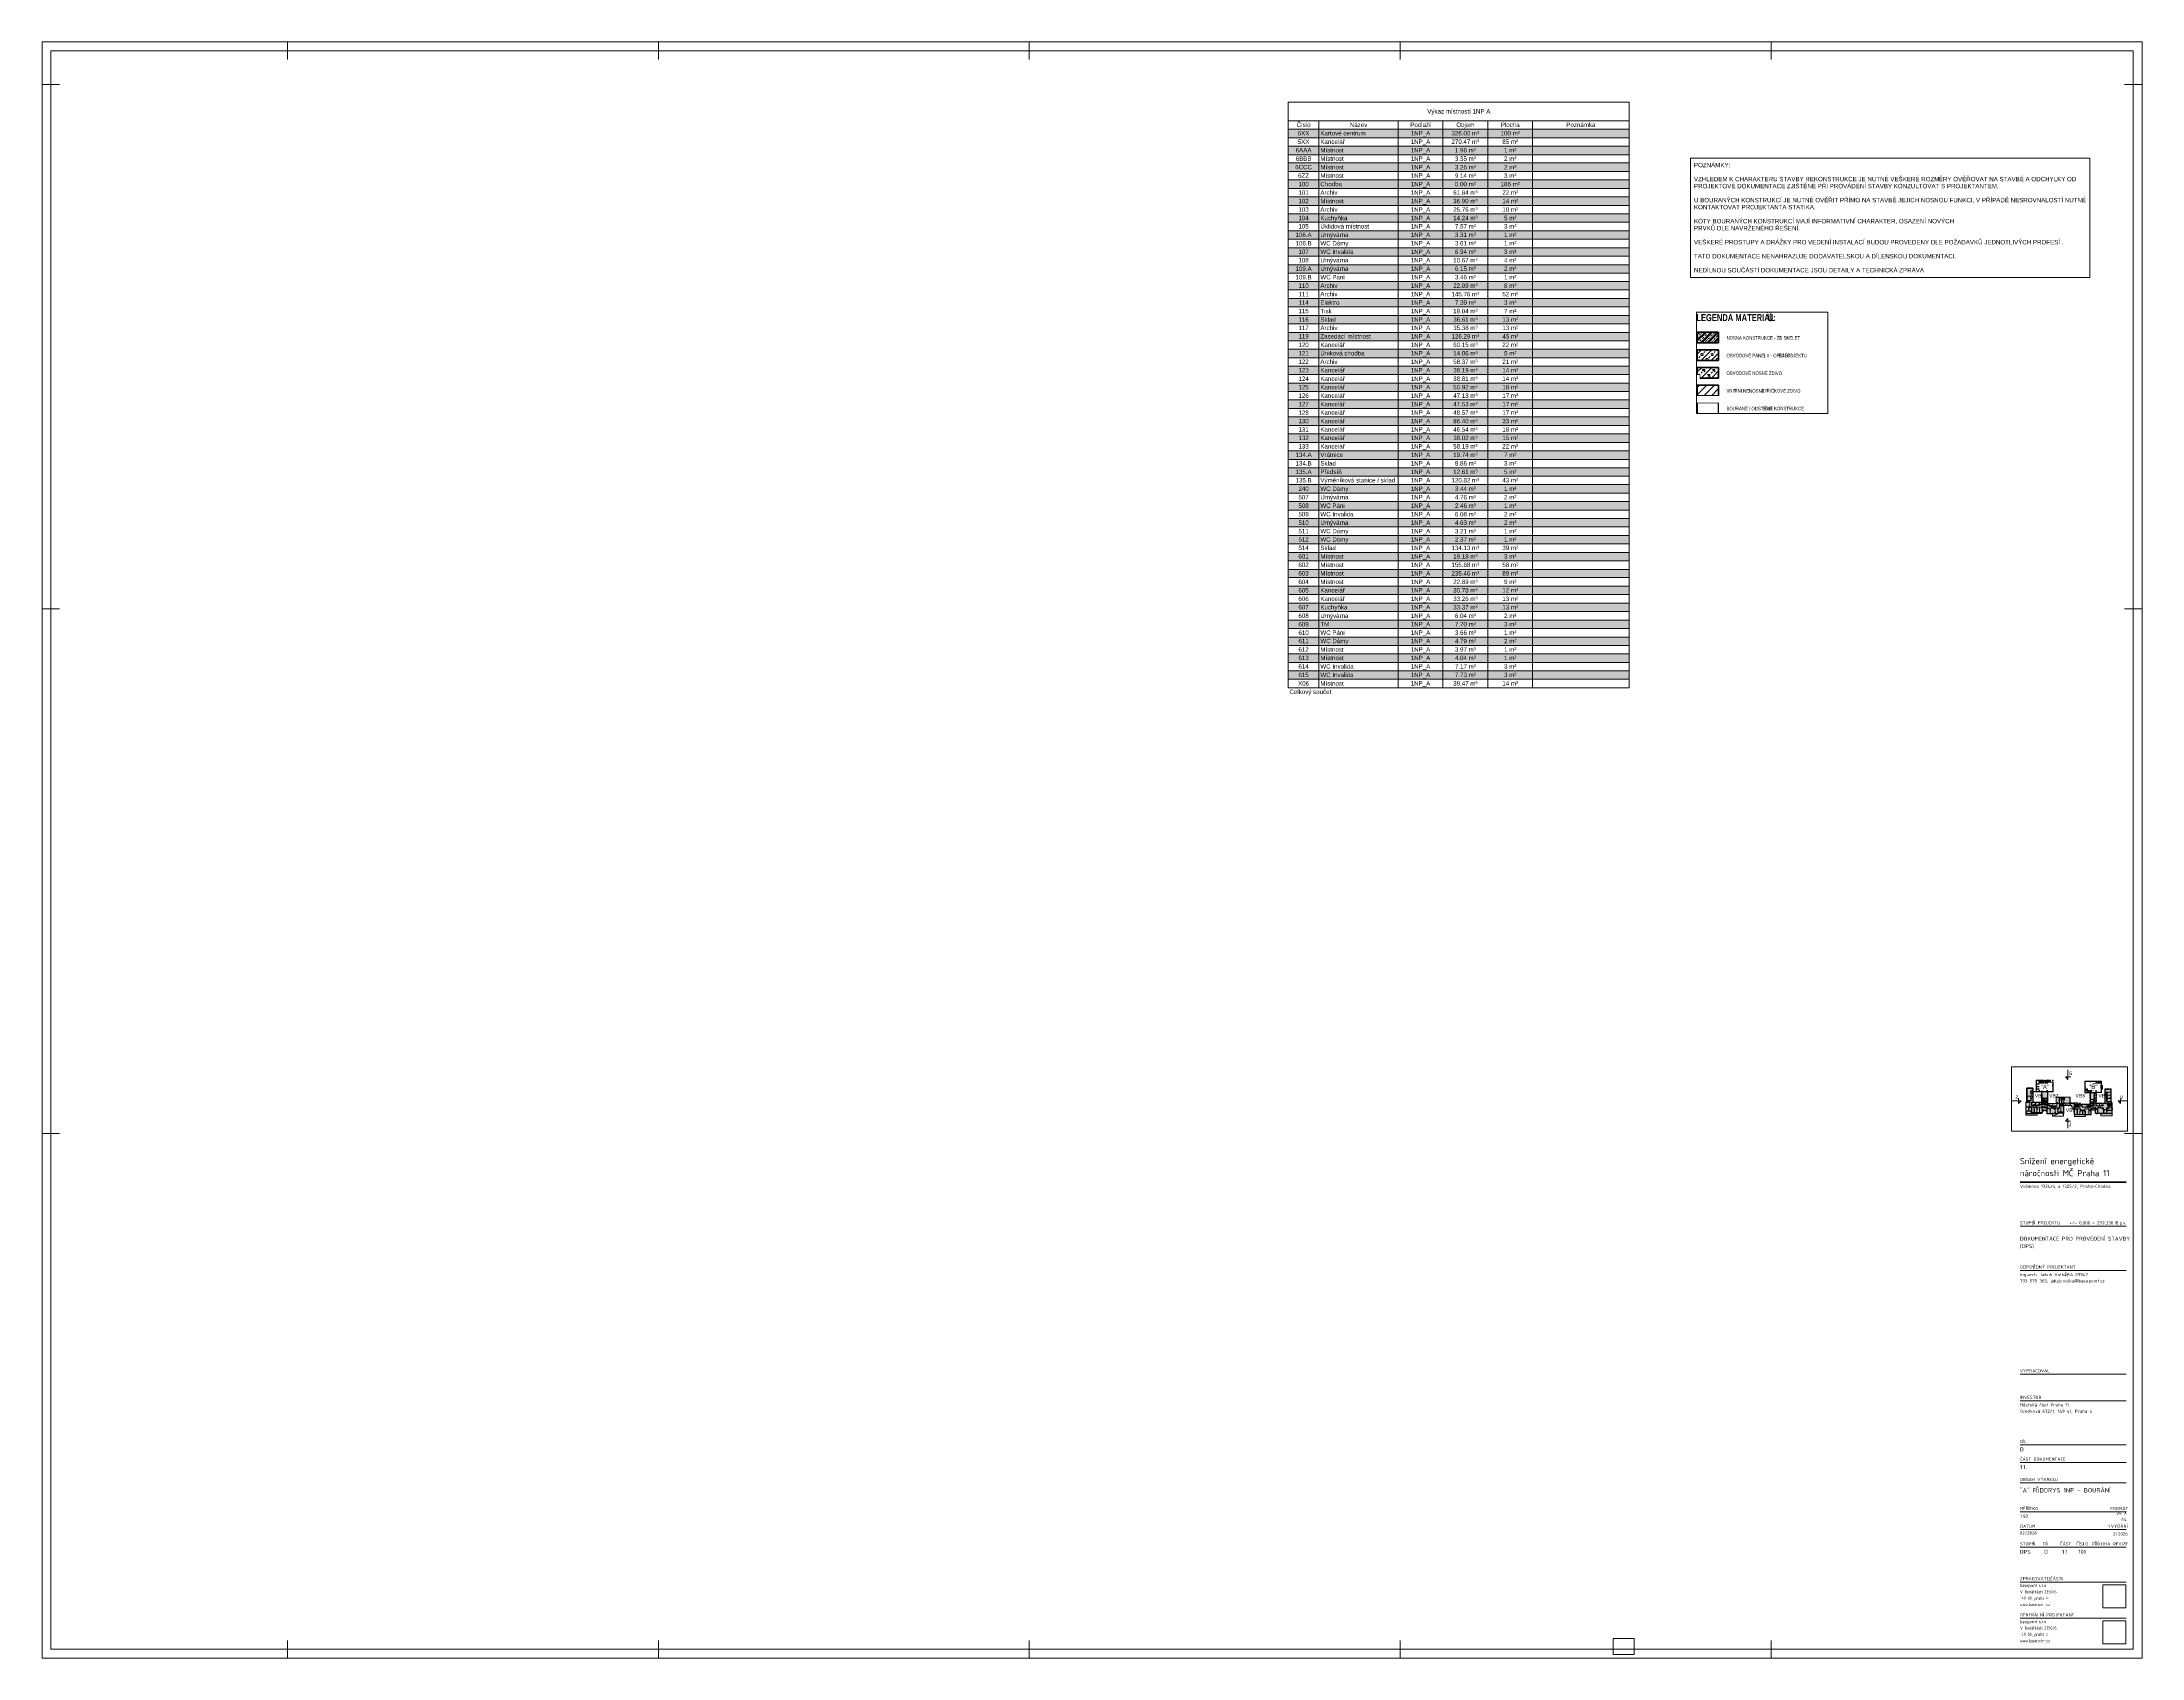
# Paper-space layout 'Layout1' of a CAD drawing. Header units: millimetres. Extents: x -890 to 299, y -2 to 913.
# The model-space entities are those that its viewports show. They can reach past a viewport. Long polylines and large blocks are cut down to what shows.
import ezdxf

# ---------------------------------------------------------------- set-up
doc = ezdxf.new("R2010")
doc.units = ezdxf.units.MM
doc.linetypes.add('Čerchovaná se dvěma tečkami', pattern=[2.59, 1, -0.53, 0, -0.53, 0, -0.53])
doc.linetypes.add('Čárkovaná', pattern=[6.35, 3.175, -3.175])
for name, color, linetype, lineweight in [('A-ANNO-NOTE', 131, 'Continuous', 9), ('A-AREA', 32, 'Continuous', 9), ('A-DETL', 90, 'Continuous', 13), ('A-DETL-GENF', 92, 'Continuous', 13), ('A-DETL-THIN', 151, 'Continuous', 13), ('A-DETL-WIDE', 214, 'Continuous', 70), ('A-DOOR', 31, 'Continuous', 13), ('A-DOOR-FRAM', 31, 'Continuous', 25), ('A-FLOR', 192, 'Continuous', 13), ('A-FLOR-HRAL', 11, 'Continuous', 13), ('A-GENM', 13, 'Continuous', 13), ('A-GLAZ', 151, 'Continuous', 13), ('A-GLAZ-CURT', 52, 'Continuous', 13), ('A-GLAZ-CWMG', 51, 'Continuous', 13), ('A-GLAZ-SILL', 1, 'Continuous', 13), ('A-WALL', 113, 'Continuous', 13), ('A-WALL-PATT', 111, 'Continuous', 13), ('G-ANNO-LEGN', 5, 'Continuous', 9), ('G-ANNO-SCHD', 231, 'Continuous', 9), ('G-ANNO-TEXT', 231, 'Continuous', 9), ('G-ANNO-TTLB', 6, 'Continuous', 9), ('G-ANNO-TTLB-WIDE', 214, 'Continuous', 50), ('I-FURN', 30, 'Continuous', 9), ('M-EQPM', 50, 'Continuous', 9), ('P-PIPE', 3, 'Continuous', 13), ('P-PIPE-CNTR', 3, 'Continuous', 13), ('Q-SPCQ', 91, 'Continuous', 13), ('S-COLS', 52, 'Continuous', 13), ('S-STRS', 31, 'Continuous', 13), ('S-STRS-ANNO', 31, 'Continuous', 13), ('S-STRS-MBND', 31, 'Continuous', 13)]:
    doc.layers.add(name, color=color, linetype=linetype, lineweight=lineweight)
doc.layers.add('G-ANNO-NPLT', color=191, linetype='Continuous', plot=False)
doc.styles.add('Arial', font='arial.ttf', dxfattribs={"height": 125})
doc.styles.add('Arial_1', font='arial.ttf', dxfattribs={"width": 0.7, "height": 100})
doc.styles.add('Arial_3', font='arial.ttf', dxfattribs={"height": 5000})
doc.styles.add('Arial_4', font='arial.ttf', dxfattribs={"height": 4000})
doc.styles.add('Arial_5', font='arial.ttf', dxfattribs={"height": 2.5})
doc.styles.add('Arial_B_1', font='arialbd.ttf', dxfattribs={"width": 0.7, "height": 200})
doc.styles.add('ISOCPEUR', font='isocpeur.ttf', dxfattribs={"height": 1.8})
doc.styles.add('ISOCPEUR_1', font='isocpeur.ttf', dxfattribs={"width": 0.75, "height": 1.8})
doc.styles.add('ISOCPEUR_2', font='isocpeur.ttf', dxfattribs={"height": 2.2})
doc.styles.add('ISOCPEUR_3', font='isocpeur.ttf', dxfattribs={"height": 2.5})
doc.styles.add('ISOCPEUR_B', font='', dxfattribs={"height": 3.5})
doc.styles.add('ISOCPEUR_B_1', font='', dxfattribs={"width": 0.75, "height": 1.8})
doc.styles.get('ISOCPEUR_B').set_extended_font_data('ISOCPEUR', bold=True)
doc.styles.get('ISOCPEUR_B_1').set_extended_font_data('ISOCPEUR', bold=True)
picture_1 = doc.add_image_def('image1.png', size_in_pixel=(511, 511))
pattern_1 = [(45, (92359, 0), (-4242.64, 4242.64), [])]
pattern_2 = [(45, (92359, 0), (-7184.2, 7184.2), []), (45, (95233, -3e-12), (-7184.2, 7184.2), []), (45, (100980, -7e-12), (-4310.5, 10057.9), [4064, -2032, 67.06, -1964.94])]
pattern_3 = [(45, (92359, 0), (-5747.4, 5747.4), []), (45, (98106.6, 0), (-5747.4, 5747.4), [2032, -6096]), (135, (102417, 1437), (-5747.4, -5747.4), [4064, -4064]), (0, (99543.4, 4310.5), (5747.36, 5747.36), [2873.7, -8621]), (90, (102417, 1437), (-5747.36, 5747.36), [2873.7, -8621])]
pattern_4 = [(135.18, (170677, -8269), (-5729, -5765.6), []), (90.182, (167956, 880.5), (-5765.6, 5729), [1016, -10478.7]), (135.18, (167953, 1896.5), (-5729, -5765.6), [1016, -7112]), (180.182, (167232, 2612.6), (-5729, -5765.6), [1016, -10478.7]), (225.18, (166216, 2609), (5765.6, -5729), [1016, -7112]), (90.182, (165503, 872.7), (-5765.6, 5729), [1016, -10478.7]), (135.18, (166224, 156.6), (-5729, -5765.6), [1016, -7112]), (180.182, (167240, 160), (-5729, -5765.6), [1016, -10478.7]), (225.18, (167956, 880.5), (5765.6, -5729), [1016, -7112]), (135.18, (164566, 3533), (-5729, -5765.6), [2032, -6096])]
pattern_5 = [(225, (172742, -17208), (5747, -5747), []), (180, (163584, -19900.5), (-5747.4, -5747.4), [1016, -10478.7]), (225, (162568, -19900.5), (5747.4, -5747.4), [1016, -7112]), (270, (161849.4, -20619), (5747.4, -5747.4), [1016, -10478.7]), (315, (161849, -21635), (5747.4, 5747.4), [1016, -7112]), (180, (163584, -22353.3), (-5747.4, -5747.4), [1016, -10478.7]), (225, (164302, -21635), (5747.4, -5747.4), [1016, -7112]), (270, (164302, -20619), (5747.4, -5747.4), [1016, -10478.7]), (315, (163584, -19900.5), (5747.4, 5747.4), [1016, -7112]), (225, (160920.5, -23282), (5747.4, -5747.4), [2032, -6096])]
pattern_6 = [(45, (182273, -28969), (-5747.4, 5747.4), []), (360, (191431, -26277), (5747.4, 5747.4), [1016, -10478.7]), (45, (192447, -26277), (-5747.4, 5747.4), [1016, -7112]), (90, (193165, -25559), (-5747.4, 5747.4), [1016, -10478.7]), (135, (193165, -24543), (-5747.4, -5747.4), [1016, -7112]), (360, (191431, -23824.3), (5747.4, 5747.4), [1016, -10478.7]), (45, (190712, -24543), (-5747.4, 5747.4), [1016, -7112]), (90, (190712.4, -25559), (-5747.4, 5747.4), [1016, -10478.7]), (135, (191431, -26277), (-5747.4, -5747.4), [1016, -7112]), (45, (194094, -22895.5), (-5747.4, 5747.4), [2032, -6096])]
pattern_7 = [(45, (92359, 0), (-7184.2, 7184.2), []), (45, (95233, -3e-12), (-7184.2, 7184.2), []), (45, (100980, -8e-12), (-4310.5, 10057.9), [4064, -2032, 67.06, -1964.94])]
pattern_8 = [(45, (92359, 0), (-7184.2, 7184.2), []), (45, (95233, -2e-12), (-7184.2, 7184.2), []), (45, (100980, -6e-12), (-4310.5, 10057.9), [4064, -2032, 67.06, -1964.94])]
pattern_9 = [(45, (92359, 0), (-7184.2, 7184.2), []), (45, (95233, 0), (-7184.2, 7184.2), []), (45, (100980, 0), (-4310.5, 10057.9), [4064, -2032, 67.06, -1964.94])]
pattern_10 = [(315.27, (163797, -11889.6), (5721, 5774), []), (270.265, (166532, -21035), (5773.9, -5720.7), [1016, -10478.7]), (315.265, (166536.4, -22051), (5720.7, 5774), [1016, -7112]), (0.265, (167258, -22766), (5720.7, 5773.9), [1016, -10478.7]), (45.265, (168274, -22761), (-5774, 5720.7), [1016, -7112]), (270.265, (168984.5, -21023.6), (5773.9, -5720.7), [1016, -10478.7]), (315.265, (168263, -20308.5), (5720.7, 5774), [1016, -7112]), (0.265, (167247, -20313), (5720.7, 5773.9), [1016, -10478.7]), (45.265, (166532, -21035), (-5774, 5720.7), [1016, -7112]), (315.265, (169926, -23682.6), (5720.7, 5774), [2032, -6096])]

# ---------------------------------------------------------------- blocks, each defined once
blk = doc.blocks.new('00_BP_ROZP_KOD_velka_rvt22 - PL_ROZPISKA_21-2224700-_A_ PŮDORYS 1NP - BOURÁNÍ')
at = {"layer": 'A-ANNO-NOTE'}
for p, q in [((-889.5, 913), (-889.5, 903)), ((-889.5, 913), (-879.5, 913)), ((-750.5, 913), (-750.5, 903)), ((-540.5, 913), (-540.5, 903)), ((-330.5, 913), (-330.5, 903)), ((-120.5, 913), (-120.5, 903)), ((89.5, 913), (89.5, 903)), ((299.5, 913), (289.5, 913)), ((299.5, 913), (299.5, 903)), ((-889.5, 889), (-879.5, 889)), ((299.5, 889), (289.5, 889)), ((-889.5, 592), (-879.5, 592)), ((299.5, 592), (289.5, 592)), ((-889.5, 295), (-879.5, 295)), ((299.5, 295), (289.5, 295)), ((-889.5, -2), (-889.5, 8)), ((-750.5, -2), (-750.5, 8)), ((-540.5, -2), (-540.5, 8)), ((-330.5, -2), (-330.5, 8)), ((-120.5, -2), (-120.5, 8)), ((89.5, -2), (89.5, 8)), ((299.5, -2), (299.5, 8)), ((-889.5, -2), (-879.5, -2)), ((299.5, -2), (289.5, -2))]:
    blk.add_line(p, q, dxfattribs=at)
at = {"layer": 'G-ANNO-TTLB'}
for p, q in [((299.5, 913), (-889.5, 913)), ((-889.5, 913), (-889.5, -2)), ((-884.5, 908), (-884.5, 3)), ((294.5, 908), (-884.5, 908)), ((294.5, 3), (294.5, 908)), ((299.5, -2), (299.5, 913)), ((290.5, 242.5), (230.5, 242.5)), ((290.5, 217.5), (230.5, 217.5)), ((290.5, 158.7), (230.5, 158.7)), ((290.5, 143.7), (230.5, 143.7)), ((290.5, 118.7), (230.5, 118.7)), ((290.5, 118.7), (230.5, 118.7)), ((290.5, 108.7), (230.5, 108.7)), ((290.5, 97.2), (230.5, 97.2)), ((290.5, 80.7), (230.5, 80.7)), ((290.5, 70.7), (230.5, 70.7)), ((290.5, 60.7), (230.5, 60.7)), ((290.5, 41), (230.5, 41)), ((290.5, 20.5), (230.5, 20.5)), ((-884.5, 3), (294.5, 3)), ((-889.5, -2), (299.5, -2))]:
    blk.add_line(p, q, dxfattribs=at)
at = {"layer": 'G-ANNO-TTLB-WIDE'}
blk.add_line((290.5, 267.5), (230.5, 267.5), dxfattribs=at)
at = {"layer": 'G-ANNO-TTLB', "attachment_point": 1}
for s, insert, char_height, width, style in [('Snížení energetické ', (230.4, 281.1), 3.5, 56.118, 'ISOCPEUR_B'), ('ná', (230.4, 274.3), 3.5, 6.093, 'ISOCPEUR_B'), ('ročnosti MČ Praha 11', (235.4, 274.3), 3.5, 56.198, 'ISOCPEUR_B'), ('Vidimova 1324/4 a 1325/2, Praha-Chodov.', (230.4, 266), 1.8, 56.118, 'ISOCPEUR'), ('STUPE', (230.4, 245.3), 1.8, 8.578, 'ISOCPEUR'), ('Ň PROJEKTU', (237.5, 245.3), 1.8, 16.595, 'ISOCPEUR'), ('+/- 0,000 = 299,330 B.p.v.', (258.5, 245.3), 1.8, 35.114, 'ISOCPEUR'), ('ODPOV', (230.4, 220.3), 1.8, 9.059, 'ISOCPEUR'), ('Ing.arch. Jakub Volka, ', (230.4, 216), 1.8, 30.544, 'ISOCPEUR'), ('ĚDNÝ PROJEKTANT', (237.9, 220.3), 1.8, 25.654, 'ISOCPEUR'), ('ČKA 03947', (255.6, 216), 1.8, 14.511, 'ISOCPEUR'), ('733 575 363, jakub.volka@basepoint.cz', (230.4, 212.4), 1.8, 51.549, 'ISOCPEUR'), ('VYPRACOVAL', (230.4, 161.5), 1.8, 18.359, 'ISOCPEUR'), ('INVESTOR', (230.4, 146.5), 1.8, 12.987, 'ISOCPEUR'), ('\\fISOCPEUR|b0|i0|c238|p34|;M', (230.4, 142.2), 1.8, 2.004, 'ISOCPEUR'), ('Ocelíková 672/1, 149 41, Praha 4', (230.4, 138.6), 1.8, 45.135, 'ISOCPEUR'), ('ěstská část Praha 11', (232.1, 142.2), 1.8, 28.781, 'ISOCPEUR'), ('DÍL', (230.4, 121.5), 1.8, 4.409, 'ISOCPEUR'), ('ČÁST DOKUMENTACE', (230.4, 111.5), 1.8, 27.578, 'ISOCPEUR'), ('OBSAH VÝKRESU', (230.4, 100), 1.8, 23.008, 'ISOCPEUR'), ('\\fISOCPEUR|b0|i0|c238|p34|;M', (230.4, 83.5), 1.8, 2.004, 'ISOCPEUR'), ('ĚŘÍTKO', (232.1, 83.5), 1.8, 9.7, 'ISOCPEUR'), ('FORMÁT', (281.6, 83.5), 1.8, 10.823, 'ISOCPEUR'), ('DATUM', (230.4, 73.5), 1.8, 9.3, 'ISOCPEUR'), ('1.VYDÁNÍ', (280.3, 73.5), 1.8, 12.426, 'ISOCPEUR'), ('24 X', (285.1, 81), 1.8, 6.654, 'ISOCPEUR'), ('A4', (287.5, 77.4), 1.8, 3.768, 'ISOCPEUR'), ('02/2026', (230.3, 69.7), 1.8, 10.662, 'ISOCPEUR'), ('STUPE', (230.4, 63.5), 1.8, 8.578, 'ISOCPEUR'), ('\\fISOCPEUR|b0|i0|c238|p34|;Ň', (237.5, 63.5), 1.8, 1.764, 'ISOCPEUR'), ('DÍL', (243.2, 63.5), 1.8, 4.409, 'ISOCPEUR'), ('ČÁST', (253.1, 63.5), 1.8, 7.055, 'ISOCPEUR'), ('ČÍSLO', (262.3, 63.5), 1.8, 7.696, 'ISOCPEUR'), ('\\fISOCPEUR|b0|i0|c238|p34|;P', (271.2, 63.5), 1.8, 1.764, 'ISOCPEUR'), ('ŘÍLOHA', (272.6, 63.5), 1.8, 9.941, 'ISOCPEUR'), ('REVIZE', (283, 63.5), 1.8, 9.219, 'ISOCPEUR'), ('ZPRACOVATEL ', (230.4, 43.8), 1.8, 20.764, 'ISOCPEUR'), ('basepoint s.r.o.', (230.5, 40), 1.8, 16.234, 'ISOCPEUR_B_1'), ('V Benátkách 2350/6', (230.5, 36.4), 1.8, 20.623, 'ISOCPEUR_1'), ('ČÁSTI', (247.5, 43.8), 1.8, 7.696, 'ISOCPEUR'), ('149 00, praha 4', (230.5, 32.8), 1.8, 16.174, 'ISOCPEUR_1'), ('www.basepoint.cz', (230.5, 29.2), 1.8, 17.136, 'ISOCPEUR_1'), ('GENERÁLNÍ PROJEKTANT', (230.4, 23.3), 1.8, 33.35, 'ISOCPEUR'), ('149 00, praha 4', (230.5, 12.3), 1.8, 16.174, 'ISOCPEUR_1'), ('basepoint s.r.o.', (230.5, 19.5), 1.8, 16.234, 'ISOCPEUR_B_1'), ('V Benátkách 2350/6', (230.5, 15.9), 1.8, 20.623, 'ISOCPEUR_1'), ('www.basepoint.cz', (230.5, 8.7), 1.8, 17.136, 'ISOCPEUR_1')]:
    blk.add_mtext(s, dxfattribs=dict(at, insert=insert, char_height=char_height, width=width, style=style))
at = {"layer": 'G-ANNO-TTLB'}
image = blk.add_image(picture_1, insert=(277.4, 26.5), size_in_units=(13, 13), dxfattribs=at)
image.dxf.flags = 7
image = blk.add_image(picture_1, insert=(277.4, 6), size_in_units=(13, 13), dxfattribs=at)
image.dxf.flags = 7
blk = doc.blocks.new('DVERE_1k_oblozka - DD03_01_800x1970_koupelna-1549491-Mapka _ závislý 5')
at = {"layer": 'A-DOOR', "lineweight": 9}
for p, q in [((0, 102.9), (0, -947.1)), ((-450, 52.9), (-400, 52.9)), ((-450, -47.1), (-450, 52.9)), ((-400, 52.9), (-400, -47.1)), ((400, 52.9), (450, 52.9)), ((400, -47.1), (400, 52.9)), ((450, 52.9), (450, -47.1)), ((-400, -47.1), (-450, -47.1)), ((-415, -47.1), (-415, -907.1)), ((-400, -37.1), (400, -37.1)), ((450, -47.1), (400, -47.1)), ((415, -77.1), (415, -47.1)), ((-415, -62.1), (-400, -62.1)), ((-415, -77.1), (-415, -62.1)), ((400, -62.1), (415, -62.1)), ((415, -62.1), (415, -77.1)), ((415, -77.1), (-415, -77.1)), ((305, -77.1), (-305, -77.1))]:
    blk.add_line(p, q, dxfattribs=at)
at = {"layer": 'A-DOOR', "linetype": 'Čerchovaná se dvěma tečkami', "lineweight": 9}
for p, q in [((-400, 52.9), (400, 52.9)), ((-400, -47.1), (400, -47.1))]:
    blk.add_line(p, q, dxfattribs=at)
at = {"layer": 'A-DOOR', "lineweight": 9}
blk.add_arc((-415, -77.1), 830, 270, 0, dxfattribs=at)
at = {"layer": 'A-DOOR-FRAM', "lineweight": 9}
for p, q in [((-450, 52.9), (-400, 52.9)), ((-400, 52.9), (-400, -47.1)), ((400, -47.1), (400, 52.9)), ((450, 52.9), (400, 52.9)), ((-400, -47.1), (-450, -47.1)), ((400, -47.1), (450, -47.1))]:
    blk.add_line(p, q, dxfattribs=at)
blk = doc.blocks.new('OKNO_4k_ - OKNO_4k_4000x1460-1966617-Mapka _ závislý 5')
at = {"layer": 'A-GLAZ', "lineweight": 9}
for p, q in [((-2000, 166), (2000, 166)), ((-2000, 115), (-2000, 166)), ((2000, 166), (2000, 115)), ((2000, 115), (-2000, 115)), ((-2000, 115), (2000, 115)), ((-2000, 35), (-2000, 115)), ((2000, 115), (2000, 35)), ((2000, 35), (-2000, 35))]:
    blk.add_line(p, q, dxfattribs=at)
blk = doc.blocks.new('OKNO_dvere vchod_1k_nadsvetlik - vstupni dvere 1100_2435-971794-Mapka _ závislý 5')
at = {"layer": 'A-GLAZ', "lineweight": 9}
for p, q in [((-995.3, -85), (-995.3, 950)), ((-147.3, -15), (-37.3, -15)), ((-37.3, -15), (-147.3, -15)), ((-147.3, -15), (-147.3, -28)), ((-147.3, -28), (-147.3, -15)), ((-37.3, -15), (-37.3, -28)), ((-37.3, -15), (-37.3, -28)), ((-147.3, -28), (-37.3, -28)), ((-37.3, -28), (-147.3, -28)), ((-57.3, -28), (-57.3, -182)), ((-37.3, -28), (-57.3, -28)), ((-37.3, -28), (-57.3, -28)), ((-37.3, -182), (-37.3, -28)), ((-70.3, -55), (-70.3, -155)), ((-24.3, -55), (-70.3, -55)), ((-24.3, -55), (-70.3, -55)), ((-24.3, -55), (-70.3, -55)), ((-24.3, -55), (-70.3, -55)), ((-51.3, -55), (-43.3, -55)), ((-51.3, -55), (-43.3, -55)), ((-24.3, -155), (-24.3, -55)), ((-24.3, -83.7), (-24.3, -55)), ((-995.3, -65), (-900.3, -65)), ((-995.3, -85), (-995.3, -65)), ((-995.3, -65), (-995.3, -85)), ((-900.3, -65), (-995.3, -65)), ((-900.3, -65), (-900.3, -145)), ((-80.3, -65), (-900.3, -65)), ((-80.3, -65), (14.7, -65)), ((-80.3, -145), (-80.3, -65)), ((14.7, -65), (-80.3, -65)), ((14.7, -65), (14.7, -85)), ((14.7, -65), (14.7, -85)), ((-1040.3, -85), (-960.3, -85)), ((-1040.3, -165), (-1040.3, -85)), ((-960.4, -85), (-995.3, -85)), ((-960.3, -145), (-960.4, -85)), ((-960.3, -85), (-960.3, -165)), ((14.7, -85), (-20.3, -85)), ((-20.3, -85), (-20.3, -145)), ((-20.3, -85), (59.7, -85)), ((-20.3, -165), (-20.3, -85)), ((59.7, -85), (59.7, -165)), ((-900.3, -145), (-960.3, -145)), ((-900.3, -145), (-80.3, -145)), ((-20.3, -145), (-80.3, -145)), ((-70.3, -155), (-24.3, -155)), ((-70.3, -155), (-24.3, -155)), ((-70.3, -155), (-24.3, -155)), ((-70.3, -155), (-24.3, -155)), ((-43.3, -155), (-51.3, -155)), ((-43.3, -155), (-51.3, -155)), ((-1040.3, -164), (-1035.3, -164)), ((-1040.3, -166), (-1040.3, -164)), ((-960.3, -165), (-1040.3, -165)), ((-1035.3, -166), (-1040.3, -166)), ((-1035.3, -164), (-1035.3, -166)), ((-960.3, -165), (-20.3, -165)), ((59.7, -165), (-20.3, -165)), ((54.7, -164), (59.7, -164)), ((54.7, -166), (54.7, -164)), ((59.7, -166), (54.7, -166)), ((59.7, -164), (59.7, -166)), ((-147.3, -182), (-37.3, -182)), ((-37.3, -182), (-147.3, -182)), ((-147.3, -195), (-147.3, -182)), ((-147.3, -182), (-147.3, -195)), ((-57.3, -182), (-37.3, -182)), ((-57.3, -182), (-37.3, -182)), ((-37.3, -182), (-37.3, -195)), ((-37.3, -182), (-37.3, -195)), ((-147.3, -195), (-37.3, -195)), ((-37.3, -195), (-147.3, -195))]:
    blk.add_line(p, q, dxfattribs=at)
blk.add_arc((-995.3, -85), 1035, 360, 90, dxfattribs=at)
at = {"layer": 'A-GLAZ-SILL', "lineweight": 9}
blk.add_line((-1040.3, 165), (59.7, 165), dxfattribs=at)
blk = doc.blocks.new('OKNO_2k_ - OKNO_2k_1750 x 1750-1963716-Mapka _ závislý 5')
at = {"layer": 'A-GLAZ', "lineweight": 9}
for p, q in [((-875, 126), (875, 126)), ((-875, 75), (-875, 126)), ((875, 126), (875, 75)), ((875, 75), (-875, 75)), ((-875, 75), (875, 75)), ((-875, -5), (-875, 75)), ((875, 75), (875, -5)), ((875, -5), (-875, -5))]:
    blk.add_line(p, q, dxfattribs=at)
blk = doc.blocks.new('DVERE_1k_oblozka - DD03_01_800x1970_koupelna-1549495-Mapka _ závislý 5')
at = {"layer": 'A-DOOR', "lineweight": 9}
for p, q in [((0, -102.9), (0, 947.1)), ((-415, 47.1), (-415, 907.1)), ((415, 77.1), (-415, 77.1)), ((-415, 77.1), (-415, 62.1)), ((305, 77.1), (-305, 77.1)), ((415, 62.1), (415, 77.1)), ((415, 77.1), (415, 47.1)), ((-415, 62.1), (-400, 62.1)), ((400, 62.1), (415, 62.1)), ((-400, 47.1), (-450, 47.1)), ((-450, 47.1), (-450, -52.9)), ((-400, -52.9), (-400, 47.1)), ((-400, 37.1), (400, 37.1)), ((450, 47.1), (400, 47.1)), ((400, 47.1), (400, -52.9)), ((450, -52.9), (450, 47.1)), ((-450, -52.9), (-400, -52.9)), ((400, -52.9), (450, -52.9))]:
    blk.add_line(p, q, dxfattribs=at)
at = {"layer": 'A-DOOR', "linetype": 'Čerchovaná se dvěma tečkami', "lineweight": 9}
for p, q in [((-400, 47.1), (400, 47.1)), ((-400, -52.9), (400, -52.9))]:
    blk.add_line(p, q, dxfattribs=at)
at = {"layer": 'A-DOOR', "lineweight": 9}
blk.add_arc((-415, 77.1), 830, 360, 90, dxfattribs=at)
at = {"layer": 'A-DOOR-FRAM', "lineweight": 9}
for p, q in [((-400, 47.1), (-450, 47.1)), ((-400, -52.9), (-400, 47.1)), ((400, 47.1), (400, -52.9)), ((400, 47.1), (450, 47.1)), ((-450, -52.9), (-400, -52.9)), ((450, -52.9), (400, -52.9))]:
    blk.add_line(p, q, dxfattribs=at)
blk = doc.blocks.new('DVERE_1k_oblozka - DD03_01_800x1970_koupelna-1549494-Mapka _ závislý 5')
at = {"layer": 'A-DOOR', "lineweight": 9}
for p, q in [((0, 127.9), (0, -972.1)), ((-450, 77.9), (-400, 77.9)), ((-450, -72.1), (-450, 77.9)), ((-400, 77.9), (-400, -72.1)), ((400, 77.9), (450, 77.9)), ((400, -72.1), (400, 77.9)), ((450, 77.9), (450, -72.1)), ((-400, -62.1), (400, -62.1)), ((-400, -72.1), (-450, -72.1)), ((-415, -72.1), (-415, -932.1)), ((450, -72.1), (400, -72.1)), ((415, -102.1), (415, -72.1)), ((-415, -87.1), (-400, -87.1)), ((-415, -102.1), (-415, -87.1)), ((400, -87.1), (415, -87.1)), ((415, -87.1), (415, -102.1)), ((415, -102.1), (-415, -102.1)), ((305, -102.1), (-305, -102.1))]:
    blk.add_line(p, q, dxfattribs=at)
at = {"layer": 'A-DOOR', "linetype": 'Čerchovaná se dvěma tečkami', "lineweight": 9}
for p, q in [((-400, 77.9), (400, 77.9)), ((-400, -72.1), (400, -72.1))]:
    blk.add_line(p, q, dxfattribs=at)
at = {"layer": 'A-DOOR', "lineweight": 9}
blk.add_arc((-415, -102.1), 830, 270, 0, dxfattribs=at)
at = {"layer": 'A-DOOR-FRAM', "lineweight": 9}
for p, q in [((-450, 77.9), (-400, 77.9)), ((-400, 77.9), (-400, -72.1)), ((400, -72.1), (400, 77.9)), ((450, 77.9), (400, 77.9)), ((-400, -72.1), (-450, -72.1)), ((400, -72.1), (450, -72.1))]:
    blk.add_line(p, q, dxfattribs=at)
blk = doc.blocks.new('DVERE_1k_oblozka - DD03_01_800x1970_koupelna-1549493-Mapka _ závislý 5')
at = {"layer": 'A-DOOR', "lineweight": 9}
for p, q in [((0, -127.9), (0, 972.1)), ((-415, 72.1), (-415, 932.1)), ((415, 102.1), (-415, 102.1)), ((-415, 102.1), (-415, 87.1)), ((305, 102.1), (-305, 102.1)), ((415, 87.1), (415, 102.1)), ((415, 102.1), (415, 72.1)), ((-415, 87.1), (-400, 87.1)), ((400, 87.1), (415, 87.1)), ((-400, 72.1), (-450, 72.1)), ((-450, 72.1), (-450, -77.9)), ((-400, -77.9), (-400, 72.1)), ((450, 72.1), (400, 72.1)), ((400, 72.1), (400, -77.9)), ((450, -77.9), (450, 72.1)), ((-400, 62.1), (400, 62.1)), ((-450, -77.9), (-400, -77.9)), ((400, -77.9), (450, -77.9))]:
    blk.add_line(p, q, dxfattribs=at)
at = {"layer": 'A-DOOR', "linetype": 'Čerchovaná se dvěma tečkami', "lineweight": 9}
for p, q in [((-400, 72.1), (400, 72.1)), ((-400, -77.9), (400, -77.9))]:
    blk.add_line(p, q, dxfattribs=at)
at = {"layer": 'A-DOOR', "lineweight": 9}
blk.add_arc((-415, 102.1), 830, 360, 90, dxfattribs=at)
at = {"layer": 'A-DOOR-FRAM', "lineweight": 9}
for p, q in [((-400, 72.1), (-450, 72.1)), ((-400, -77.9), (-400, 72.1)), ((400, 72.1), (400, -77.9)), ((400, 72.1), (450, 72.1)), ((-450, -77.9), (-400, -77.9)), ((450, -77.9), (400, -77.9))]:
    blk.add_line(p, q, dxfattribs=at)
blk = doc.blocks.new('DVERE_1k_oblozka - DD03_01_800x1970_koupelna-1549492-Mapka _ závislý 5')
at = {"layer": 'A-DOOR', "lineweight": 9}
for p, q in [((0, 102.9), (0, -947.1)), ((-450, 52.9), (-400, 52.9)), ((-450, -47.1), (-450, 52.9)), ((-400, 52.9), (-400, -47.1)), ((400, 52.9), (450, 52.9)), ((400, -47.1), (400, 52.9)), ((450, 52.9), (450, -47.1)), ((-400, -47.1), (-450, -47.1)), ((-415, -47.1), (-415, -907.1)), ((-400, -37.1), (400, -37.1)), ((450, -47.1), (400, -47.1)), ((415, -77.1), (415, -47.1)), ((-415, -62.1), (-400, -62.1)), ((-415, -77.1), (-415, -62.1)), ((400, -62.1), (415, -62.1)), ((415, -62.1), (415, -77.1)), ((415, -77.1), (-415, -77.1)), ((305, -77.1), (-305, -77.1))]:
    blk.add_line(p, q, dxfattribs=at)
at = {"layer": 'A-DOOR', "linetype": 'Čerchovaná se dvěma tečkami', "lineweight": 9}
for p, q in [((-400, 52.9), (400, 52.9)), ((-400, -47.1), (400, -47.1))]:
    blk.add_line(p, q, dxfattribs=at)
at = {"layer": 'A-DOOR', "lineweight": 9}
blk.add_arc((-415, -77.1), 830, 270, 0, dxfattribs=at)
at = {"layer": 'A-DOOR-FRAM', "lineweight": 9}
for p, q in [((-450, 52.9), (-400, 52.9)), ((-400, 52.9), (-400, -47.1)), ((400, -47.1), (400, 52.9)), ((450, 52.9), (400, 52.9)), ((-400, -47.1), (-450, -47.1)), ((400, -47.1), (450, -47.1))]:
    blk.add_line(p, q, dxfattribs=at)
blk = doc.blocks.new('DVERE_1k_oblozka - DD03_01_800x1970_koupelna-1549498-Mapka _ závislý 5')
at = {"layer": 'A-DOOR', "lineweight": 9}
for p, q in [((0, -102.9), (0, 947.1)), ((-415, 47.1), (-415, 907.1)), ((415, 77.1), (-415, 77.1)), ((-415, 77.1), (-415, 62.1)), ((305, 77.1), (-305, 77.1)), ((415, 62.1), (415, 77.1)), ((415, 77.1), (415, 47.1)), ((-415, 62.1), (-400, 62.1)), ((400, 62.1), (415, 62.1)), ((-400, 47.1), (-450, 47.1)), ((-450, 47.1), (-450, -52.9)), ((-400, -52.9), (-400, 47.1)), ((-400, 37.1), (400, 37.1)), ((450, 47.1), (400, 47.1)), ((400, 47.1), (400, -52.9)), ((450, -52.9), (450, 47.1)), ((-450, -52.9), (-400, -52.9)), ((400, -52.9), (450, -52.9))]:
    blk.add_line(p, q, dxfattribs=at)
at = {"layer": 'A-DOOR', "linetype": 'Čerchovaná se dvěma tečkami', "lineweight": 9}
for p, q in [((-400, 47.1), (400, 47.1)), ((-400, -52.9), (400, -52.9))]:
    blk.add_line(p, q, dxfattribs=at)
at = {"layer": 'A-DOOR', "lineweight": 9}
blk.add_arc((-415, 77.1), 830, 360, 90, dxfattribs=at)
at = {"layer": 'A-DOOR-FRAM', "lineweight": 9}
for p, q in [((-400, 47.1), (-450, 47.1)), ((-400, -52.9), (-400, 47.1)), ((400, 47.1), (400, -52.9)), ((400, 47.1), (450, 47.1)), ((-450, -52.9), (-400, -52.9)), ((450, -52.9), (400, -52.9))]:
    blk.add_line(p, q, dxfattribs=at)
blk = doc.blocks.new('DVERE_1k_oblozka - DD03_01_700x1970_koupelna-1549497-Mapka _ závislý 5')
at = {"layer": 'A-DOOR', "lineweight": 9}
for p, q in [((0, -102.9), (0, 847.1)), ((-365, 47.1), (-365, 807.1)), ((365, 77.1), (-365, 77.1)), ((-365, 77.1), (-365, 62.1)), ((255, 77.1), (-255, 77.1)), ((365, 62.1), (365, 77.1)), ((365, 77.1), (365, 47.1)), ((-365, 62.1), (-350, 62.1)), ((350, 62.1), (365, 62.1)), ((-350, 47.1), (-400, 47.1)), ((-400, 47.1), (-400, -52.9)), ((-350, -52.9), (-350, 47.1)), ((-350, 37.1), (350, 37.1)), ((400, 47.1), (350, 47.1)), ((350, 47.1), (350, -52.9)), ((400, -52.9), (400, 47.1)), ((-400, -52.9), (-350, -52.9)), ((350, -52.9), (400, -52.9))]:
    blk.add_line(p, q, dxfattribs=at)
at = {"layer": 'A-DOOR', "linetype": 'Čerchovaná se dvěma tečkami', "lineweight": 9}
for p, q in [((-350, 47.1), (350, 47.1)), ((-350, -52.9), (350, -52.9))]:
    blk.add_line(p, q, dxfattribs=at)
at = {"layer": 'A-DOOR', "lineweight": 9}
blk.add_arc((-365, 77.1), 730, 360, 90, dxfattribs=at)
at = {"layer": 'A-DOOR-FRAM', "lineweight": 9}
for p, q in [((-350, 47.1), (-400, 47.1)), ((-350, -52.9), (-350, 47.1)), ((350, 47.1), (350, -52.9)), ((350, 47.1), (400, 47.1)), ((-400, -52.9), (-350, -52.9)), ((400, -52.9), (350, -52.9))]:
    blk.add_line(p, q, dxfattribs=at)
blk = doc.blocks.new('DVERE_1k_oblozka - DD03_01_900x1970_koupelna-1549502-Mapka _ závislý 5')
at = {"layer": 'A-DOOR', "lineweight": 9}
for p, q in [((0, 127.9), (0, -1072.1)), ((-500, 77.9), (-450, 77.9)), ((-500, -72.1), (-500, 77.9)), ((-450, 77.9), (-450, -72.1)), ((450, 77.9), (500, 77.9)), ((450, -72.1), (450, 77.9)), ((500, 77.9), (500, -72.1)), ((-450, -62.1), (450, -62.1)), ((-450, -72.1), (-500, -72.1)), ((-465, -72.1), (-465, -1032.1)), ((500, -72.1), (450, -72.1)), ((465, -102.1), (465, -72.1)), ((-465, -87.1), (-450, -87.1)), ((-465, -102.1), (-465, -87.1)), ((450, -87.1), (465, -87.1)), ((465, -87.1), (465, -102.1)), ((465, -102.1), (-465, -102.1)), ((355, -102.1), (-355, -102.1))]:
    blk.add_line(p, q, dxfattribs=at)
at = {"layer": 'A-DOOR', "linetype": 'Čerchovaná se dvěma tečkami', "lineweight": 9}
for p, q in [((-450, 77.9), (450, 77.9)), ((-450, -72.1), (450, -72.1))]:
    blk.add_line(p, q, dxfattribs=at)
at = {"layer": 'A-DOOR', "lineweight": 9}
blk.add_arc((-465, -102.1), 930, 270, 0, dxfattribs=at)
at = {"layer": 'A-DOOR-FRAM', "lineweight": 9}
for p, q in [((-500, 77.9), (-450, 77.9)), ((-450, 77.9), (-450, -72.1)), ((450, -72.1), (450, 77.9)), ((500, 77.9), (450, 77.9)), ((-450, -72.1), (-500, -72.1)), ((450, -72.1), (500, -72.1))]:
    blk.add_line(p, q, dxfattribs=at)
blk = doc.blocks.new('DVERE_1k_oblozka - DD03_01_600x1970_koupelna-1549500-Mapka _ závislý 5')
at = {"layer": 'A-DOOR', "lineweight": 9}
for p, q in [((0, -102.9), (0, 747.1)), ((-315, 47.1), (-315, 707.1)), ((315, 77.1), (-315, 77.1)), ((-315, 77.1), (-315, 62.1)), ((205, 77.1), (-205, 77.1)), ((315, 62.1), (315, 77.1)), ((315, 77.1), (315, 47.1)), ((-315, 62.1), (-300, 62.1)), ((300, 62.1), (315, 62.1)), ((-300, 47.1), (-350, 47.1)), ((-350, 47.1), (-350, -52.9)), ((-300, -52.9), (-300, 47.1)), ((-300, 37.1), (300, 37.1)), ((350, 47.1), (300, 47.1)), ((300, 47.1), (300, -52.9)), ((350, -52.9), (350, 47.1)), ((-350, -52.9), (-300, -52.9)), ((300, -52.9), (350, -52.9))]:
    blk.add_line(p, q, dxfattribs=at)
at = {"layer": 'A-DOOR', "linetype": 'Čerchovaná se dvěma tečkami', "lineweight": 9}
for p, q in [((-300, 47.1), (300, 47.1)), ((-300, -52.9), (300, -52.9))]:
    blk.add_line(p, q, dxfattribs=at)
at = {"layer": 'A-DOOR', "lineweight": 9}
blk.add_arc((-315, 77.1), 630, 360, 90, dxfattribs=at)
at = {"layer": 'A-DOOR-FRAM', "lineweight": 9}
for p, q in [((-300, 47.1), (-350, 47.1)), ((-300, -52.9), (-300, 47.1)), ((300, 47.1), (300, -52.9)), ((300, 47.1), (350, 47.1)), ((-350, -52.9), (-300, -52.9)), ((350, -52.9), (300, -52.9))]:
    blk.add_line(p, q, dxfattribs=at)
blk = doc.blocks.new('DVERE_1k_oblozka - DD03_01_800x1970_koupelna-2284058-Mapka _ závislý 5')
at = {"layer": 'A-DOOR', "lineweight": 9}
for p, q in [((0, -177.9), (0, 1022.1)), ((-415, 122.1), (-415, 982.1)), ((415, 152.1), (-415, 152.1)), ((-415, 152.1), (-415, 137.1)), ((305, 152.1), (-305, 152.1)), ((415, 137.1), (415, 152.1)), ((415, 152.1), (415, 122.1)), ((-415, 137.1), (-400, 137.1)), ((400, 137.1), (415, 137.1)), ((-400, 122.1), (-450, 122.1)), ((-450, 122.1), (-450, -127.9)), ((-400, -127.9), (-400, 122.1)), ((-400, 112.1), (400, 112.1)), ((450, 122.1), (400, 122.1)), ((400, 122.1), (400, -127.9)), ((450, -127.9), (450, 122.1)), ((-450, -127.9), (-400, -127.9)), ((400, -127.9), (450, -127.9))]:
    blk.add_line(p, q, dxfattribs=at)
at = {"layer": 'A-DOOR', "linetype": 'Čerchovaná se dvěma tečkami', "lineweight": 9}
for p, q in [((-400, 122.1), (400, 122.1)), ((-400, -127.9), (400, -127.9))]:
    blk.add_line(p, q, dxfattribs=at)
at = {"layer": 'A-DOOR', "lineweight": 9}
blk.add_arc((-415, 152.1), 830, 360, 90, dxfattribs=at)
at = {"layer": 'A-DOOR-FRAM', "lineweight": 9}
for p, q in [((-400, 122.1), (-450, 122.1)), ((-400, -127.9), (-400, 122.1)), ((400, 122.1), (400, -127.9)), ((400, 122.1), (450, 122.1)), ((-450, -127.9), (-400, -127.9)), ((450, -127.9), (400, -127.9))]:
    blk.add_line(p, q, dxfattribs=at)
blk = doc.blocks.new('Betonový čtvercový sloup - 850 x 850-1550239-Mapka _ závislý 5')
at = {"layer": 'S-COLS', "lineweight": 9}
for p, q in [((425, 425), (-425, 425)), ((-425, 425), (-425, -425)), ((425, -425), (425, 425)), ((-425, -425), (425, -425))]:
    blk.add_line(p, q, dxfattribs=at)
blk = doc.blocks.new('OKNO_2k_ - OKNO_2k_1900x1400-1963744-Mapka _ závislý 5')
at = {"layer": 'A-GLAZ', "lineweight": 9}
for p, q in [((-950, 126), (950, 126)), ((-950, 75), (-950, 126)), ((950, 126), (950, 75)), ((950, 75), (-950, 75)), ((-950, 75), (950, 75)), ((-950, -5), (-950, 75)), ((950, 75), (950, -5)), ((950, -5), (-950, -5))]:
    blk.add_line(p, q, dxfattribs=at)
blk = doc.blocks.new('DVERE_1k_oblozka - DD03_01_800x1970_koupelna-V79-Mapka _ závislý 5')
at = {"layer": 'A-DOOR', "lineweight": 9}
for p, q in [((0, 102.9), (0, -947.1)), ((-450, 52.9), (-400, 52.9)), ((-450, -47.1), (-450, 52.9)), ((-400, 52.9), (-400, -47.1)), ((400, 52.9), (450, 52.9)), ((400, -47.1), (400, 52.9)), ((450, 52.9), (450, -47.1)), ((-400, -47.1), (-450, -47.1)), ((-415, -47.1), (-415, -907.1)), ((-400, -37.1), (400, -37.1)), ((-400, -62.1), (-400, -42)), ((400, -42), (400, -62.1)), ((450, -47.1), (400, -47.1)), ((415, -77.1), (415, -47.1)), ((-415, -62.1), (-400, -62.1)), ((-415, -77.1), (-415, -62.1)), ((400, -62.1), (415, -62.1)), ((415, -62.1), (415, -77.1)), ((415, -77.1), (-415, -77.1)), ((305, -77.1), (-305, -77.1))]:
    blk.add_line(p, q, dxfattribs=at)
at = {"layer": 'A-DOOR', "linetype": 'Čerchovaná se dvěma tečkami', "lineweight": 9}
for p, q in [((-400, 52.9), (400, 52.9)), ((-400, -47.1), (400, -47.1))]:
    blk.add_line(p, q, dxfattribs=at)
at = {"layer": 'A-DOOR', "lineweight": 9}
blk.add_arc((-415, -77.1), 830, 270, 0, dxfattribs=at)
at = {"layer": 'A-DOOR-FRAM', "lineweight": 9}
for p, q in [((-450, 52.9), (-400, 52.9)), ((-400, 52.9), (-400, -47.1)), ((400, -47.1), (400, 52.9)), ((450, 52.9), (400, 52.9)), ((-400, -47.1), (-450, -47.1)), ((400, -47.1), (450, -47.1))]:
    blk.add_line(p, q, dxfattribs=at)
blk = doc.blocks.new('DVERE_1k_oblozka - DD03_01_600x1970_koupelna-1549499-Mapka _ závislý 5')
at = {"layer": 'A-DOOR', "lineweight": 9}
for p, q in [((0, 102.9), (0, -747.1)), ((-350, 52.9), (-300, 52.9)), ((-350, -47.1), (-350, 52.9)), ((-300, 52.9), (-300, -47.1)), ((300, 52.9), (350, 52.9)), ((300, -47.1), (300, 52.9)), ((350, 52.9), (350, -47.1)), ((-300, -47.1), (-350, -47.1)), ((-315, -47.1), (-315, -707.1)), ((-300, -37.1), (300, -37.1)), ((350, -47.1), (300, -47.1)), ((315, -77.1), (315, -47.1)), ((-315, -62.1), (-300, -62.1)), ((-315, -77.1), (-315, -62.1)), ((300, -62.1), (315, -62.1)), ((315, -62.1), (315, -77.1)), ((315, -77.1), (-315, -77.1)), ((205, -77.1), (-205, -77.1))]:
    blk.add_line(p, q, dxfattribs=at)
at = {"layer": 'A-DOOR', "linetype": 'Čerchovaná se dvěma tečkami', "lineweight": 9}
for p, q in [((-300, 52.9), (300, 52.9)), ((-300, -47.1), (300, -47.1))]:
    blk.add_line(p, q, dxfattribs=at)
at = {"layer": 'A-DOOR', "lineweight": 9}
blk.add_arc((-315, -77.1), 630, 270, 0, dxfattribs=at)
at = {"layer": 'A-DOOR-FRAM', "lineweight": 9}
for p, q in [((-350, 52.9), (-300, 52.9)), ((-300, 52.9), (-300, -47.1)), ((300, -47.1), (300, 52.9)), ((350, 52.9), (300, 52.9)), ((-300, -47.1), (-350, -47.1)), ((300, -47.1), (350, -47.1))]:
    blk.add_line(p, q, dxfattribs=at)
blk = doc.blocks.new('DVERE_1k_oblozka - DD03_01_800x1970_koupelna-V80-Mapka _ závislý 5')
at = {"layer": 'A-DOOR', "lineweight": 9}
for p, q in [((0, -102.9), (0, 947.1)), ((-415, 47.1), (-415, 907.1)), ((415, 77.1), (-415, 77.1)), ((-415, 77.1), (-415, 62.1)), ((-415, 62.1), (-415, 77.1)), ((305, 77.1), (-305, 77.1)), ((415, 62.1), (415, 77.1)), ((415, 77.1), (415, 47.1)), ((-415, 62.1), (-400, 62.1)), ((400, 62.1), (415, 62.1)), ((415, 62.1), (400, 62.1)), ((-400, 47.1), (-450, 47.1)), ((-450, 47.1), (-450, -52.9)), ((-400, -52.9), (-400, 47.1)), ((-400, 37.1), (400, 37.1)), ((450, 47.1), (400, 47.1)), ((400, 47.1), (400, -52.9)), ((450, -52.9), (450, 47.1)), ((-450, -52.9), (-400, -52.9)), ((400, -52.9), (450, -52.9))]:
    blk.add_line(p, q, dxfattribs=at)
at = {"layer": 'A-DOOR', "linetype": 'Čerchovaná se dvěma tečkami', "lineweight": 9}
for p, q in [((-400, 47.1), (400, 47.1)), ((-400, -52.9), (400, -52.9))]:
    blk.add_line(p, q, dxfattribs=at)
at = {"layer": 'A-DOOR', "lineweight": 9}
blk.add_arc((-415, 77.1), 830, 360, 90, dxfattribs=at)
at = {"layer": 'A-DOOR-FRAM', "lineweight": 9}
for p, q in [((-400, 47.1), (-450, 47.1)), ((-400, -52.9), (-400, 47.1)), ((400, 47.1), (400, -52.9)), ((400, 47.1), (450, 47.1)), ((-450, -52.9), (-400, -52.9)), ((450, -52.9), (400, -52.9))]:
    blk.add_line(p, q, dxfattribs=at)
blk = doc.blocks.new('OKNO_2k_ - OKNO_2k_1750 x 1750-1963735-Mapka _ závislý 5')
at = {"layer": 'A-GLAZ', "lineweight": 9}
for p, q in [((-875, 5), (875, 5)), ((-875, -75), (-875, 5)), ((875, 5), (875, -75)), ((-875, -75), (875, -75)), ((-875, -126), (-875, -75)), ((875, -75), (-875, -75)), ((875, -75), (875, -126)), ((875, -126), (-875, -126))]:
    blk.add_line(p, q, dxfattribs=at)
blk = doc.blocks.new('Betonový pravoúhlý sloup - 400 x 480mm-2012646-Mapka _ závislý 5')
at = {"layer": 'S-COLS', "lineweight": 9}
blk.add_hatch(color=133, dxfattribs=at).paths.add_polyline_path([(-200, -240), (200, -240), (200, 240), (-200, 240)])
for p, q in [((200, 240), (-200, 240)), ((-200, 240), (-200, -240)), ((200, -240), (200, 240)), ((-200, -240), (200, -240))]:
    blk.add_line(p, q, dxfattribs=at)
blk = doc.blocks.new('DVERE_1k_oblozka - DD03_01_900x1970_koupelna-1549517-Mapka _ závislý 5')
at = {"layer": 'A-DOOR', "lineweight": 9}
h = blk.add_hatch(color=151, dxfattribs=at)
h.paths.add_polyline_path([(-500, -72.1), (-450, -72.1), (-450, 77.9), (-500, 77.9)])
h.paths.add_polyline_path([(450, -72.1), (500, -72.1), (500, 77.9), (450, 77.9)])
blk.add_hatch(color=151, dxfattribs=at).paths.add_polyline_path([(465, -102.1), (450, -62.1), (-450, -72.1), (-465, -102.1), (-128.9, -102.1)])
for p, q in [((0, 127.9), (0, -1072.1)), ((-500, 77.9), (-450, 77.9)), ((-500, -72.1), (-500, 77.9)), ((-450, 77.9), (-450, -72.1)), ((450, 77.9), (500, 77.9)), ((450, -72.1), (450, 77.9)), ((500, 77.9), (500, -72.1)), ((-450, -62.1), (450, -62.1)), ((-450, -72.1), (-500, -72.1)), ((-465, -72.1), (-465, -1032.1)), ((500, -72.1), (450, -72.1)), ((465, -102.1), (465, -72.1)), ((-465, -87.1), (-450, -87.1)), ((-465, -102.1), (-465, -87.1)), ((450, -87.1), (465, -87.1)), ((465, -87.1), (465, -102.1)), ((465, -102.1), (-465, -102.1)), ((355, -102.1), (-355, -102.1))]:
    blk.add_line(p, q, dxfattribs=at)
at = {"layer": 'A-DOOR', "linetype": 'Čerchovaná se dvěma tečkami', "lineweight": 9}
for p, q in [((-450, 77.9), (450, 77.9)), ((-450, -72.1), (450, -72.1))]:
    blk.add_line(p, q, dxfattribs=at)
at = {"layer": 'A-DOOR', "lineweight": 9}
blk.add_arc((-465, -102.1), 930, 270, 0, dxfattribs=at)
at = {"layer": 'A-DOOR-FRAM', "lineweight": 9}
for p, q in [((-500, 77.9), (-450, 77.9)), ((-450, 77.9), (-450, -72.1)), ((450, -72.1), (450, 77.9)), ((500, 77.9), (450, 77.9)), ((-450, -72.1), (-500, -72.1)), ((450, -72.1), (500, -72.1))]:
    blk.add_line(p, q, dxfattribs=at)
blk = doc.blocks.new('DVERE_1k_oblozka - DD03_01_900x1970_koupelna-1549516-Mapka _ závislý 5')
at = {"layer": 'A-DOOR', "lineweight": 9}
blk.add_hatch(color=151, dxfattribs=at).paths.add_polyline_path([(-465, 102.1), (-450, 62.1), (450, 72.1), (465, 102.1), (-374.3, 102.1)])
h = blk.add_hatch(color=151, dxfattribs=at)
h.paths.add_polyline_path([(-450, 72.1), (-500, 72.1), (-500, -77.9), (-450, -77.9)])
h.paths.add_polyline_path([(450, 72.1), (450, -77.9), (500, -77.9), (500, 72.1)])
for p, q in [((0, -127.9), (0, 1072.1)), ((-465, 72.1), (-465, 1032.1)), ((465, 102.1), (-465, 102.1)), ((-465, 102.1), (-465, 87.1)), ((355, 102.1), (-355, 102.1)), ((465, 87.1), (465, 102.1)), ((465, 102.1), (465, 72.1)), ((-465, 87.1), (-450, 87.1)), ((450, 87.1), (465, 87.1)), ((-450, 72.1), (-500, 72.1)), ((-500, 72.1), (-500, -77.9)), ((-450, -77.9), (-450, 72.1)), ((500, 72.1), (450, 72.1)), ((450, 72.1), (450, -77.9)), ((500, -77.9), (500, 72.1)), ((-450, 62.1), (450, 62.1)), ((-500, -77.9), (-450, -77.9)), ((450, -77.9), (500, -77.9))]:
    blk.add_line(p, q, dxfattribs=at)
at = {"layer": 'A-DOOR', "linetype": 'Čerchovaná se dvěma tečkami', "lineweight": 9}
for p, q in [((-450, 72.1), (450, 72.1)), ((-450, -77.9), (450, -77.9))]:
    blk.add_line(p, q, dxfattribs=at)
at = {"layer": 'A-DOOR', "lineweight": 9}
blk.add_arc((-465, 102.1), 930, 360, 90, dxfattribs=at)
at = {"layer": 'A-DOOR-FRAM', "lineweight": 9}
for p, q in [((-450, 72.1), (-500, 72.1)), ((-450, -77.9), (-450, 72.1)), ((450, 72.1), (450, -77.9)), ((450, 72.1), (500, 72.1)), ((-500, -77.9), (-450, -77.9)), ((500, -77.9), (450, -77.9))]:
    blk.add_line(p, q, dxfattribs=at)
blk = doc.blocks.new('DVERE_1k_oblozka - DD03_01_900x1970_koupelna-1549515-Mapka _ závislý 5')
at = {"layer": 'A-DOOR', "lineweight": 9}
h = blk.add_hatch(color=151, dxfattribs=at)
h.paths.add_polyline_path([(-500, -72.1), (-450, -72.1), (-450, 77.9), (-500, 77.9), (-500, -30)])
h.paths.add_polyline_path([(450, -72.1), (500, -72.1), (500, 77.9), (450, 77.9)])
blk.add_hatch(color=151, dxfattribs=at).paths.add_polyline_path([(-465, -102.1), (450, -87.1), (440.3, -62.1), (-450, -81.8), (-450, -87.1)])
for p, q in [((0, 127.9), (0, -1072.1)), ((-500, 77.9), (-450, 77.9)), ((-500, -72.1), (-500, 77.9)), ((-450, 77.9), (-450, -72.1)), ((450, 77.9), (500, 77.9)), ((450, -72.1), (450, 77.9)), ((500, 77.9), (500, -72.1)), ((-450, -62.1), (450, -62.1)), ((450, -62.1), (450, -87.1)), ((-450, -72.1), (-500, -72.1)), ((-465, -72.1), (-465, -1032.1)), ((500, -72.1), (450, -72.1)), ((465, -102.1), (465, -72.1)), ((-465, -87.1), (-450, -87.1)), ((-465, -102.1), (-465, -87.1)), ((-465, -87.1), (-465, -102.1)), ((-450, -87.1), (-465, -87.1)), ((-450, -87.1), (-450, -81.8)), ((450, -87.1), (465, -87.1)), ((465, -87.1), (450, -87.1)), ((465, -87.1), (465, -102.1)), ((465, -102.1), (465, -87.1)), ((465, -102.1), (-465, -102.1)), ((355, -102.1), (-355, -102.1))]:
    blk.add_line(p, q, dxfattribs=at)
at = {"layer": 'A-DOOR', "linetype": 'Čerchovaná se dvěma tečkami', "lineweight": 9}
for p, q in [((-450, 77.9), (450, 77.9)), ((-450, -72.1), (450, -72.1))]:
    blk.add_line(p, q, dxfattribs=at)
at = {"layer": 'A-DOOR', "lineweight": 9}
blk.add_arc((-465, -102.1), 930, 270, 0, dxfattribs=at)
at = {"layer": 'A-DOOR-FRAM', "lineweight": 9}
for p, q in [((-500, 77.9), (-450, 77.9)), ((-450, 77.9), (-450, -72.1)), ((450, -72.1), (450, 77.9)), ((500, 77.9), (450, 77.9)), ((-450, -72.1), (-500, -72.1)), ((450, -72.1), (500, -72.1))]:
    blk.add_line(p, q, dxfattribs=at)
blk = doc.blocks.new('DVERE_1k_oblozka - DD03_01_900x1970_koupelna-V81-Mapka _ závislý 5')
at = {"layer": 'A-DOOR', "lineweight": 9}
blk.add_hatch(color=151, dxfattribs=at).paths.add_polyline_path([(-465, 102.1), (-439.6, 62.1), (450, 72.1), (465, 102.1)])
h = blk.add_hatch(color=151, dxfattribs=at)
h.paths.add_polyline_path([(-500, 72.1), (-500, -77.9), (-450, -77.9), (-450, 72.1)])
h.paths.add_polyline_path([(450, 72.1), (450, -77.9), (500, -77.9), (500, 72.1)])
for p, q in [((0, -127.9), (0, 1072.1)), ((-465, 72.1), (-465, 1032.1)), ((465, 102.1), (-465, 102.1)), ((-465, 102.1), (-465, 87.1)), ((-465, 87.1), (-465, 102.1)), ((355, 102.1), (-355, 102.1)), ((465, 87.1), (465, 102.1)), ((465, 102.1), (465, 87.1)), ((465, 102.1), (465, 72.1)), ((-465, 87.1), (-450, 87.1)), ((-450, 87.1), (-465, 87.1)), ((-450, 87.1), (-450, 62.1)), ((450, 62.1), (450, 87.1)), ((450, 87.1), (465, 87.1)), ((465, 87.1), (450, 87.1)), ((-450, 72.1), (-500, 72.1)), ((-500, 72.1), (-500, -77.9)), ((-450, -77.9), (-450, 72.1)), ((500, 72.1), (450, 72.1)), ((450, 72.1), (450, -77.9)), ((500, -77.9), (500, 64.8)), ((-450, 62.1), (450, 62.1)), ((-500, -77.9), (-450, -77.9)), ((450, -77.9), (500, -77.9))]:
    blk.add_line(p, q, dxfattribs=at)
at = {"layer": 'A-DOOR', "linetype": 'Čerchovaná se dvěma tečkami', "lineweight": 9}
for p, q in [((-450, 72.1), (450, 72.1)), ((-450, -77.9), (450, -77.9))]:
    blk.add_line(p, q, dxfattribs=at)
at = {"layer": 'A-DOOR', "lineweight": 9}
blk.add_arc((-465, 102.1), 930, 360, 90, dxfattribs=at)
at = {"layer": 'A-DOOR-FRAM', "lineweight": 9}
for p, q in [((-450, 72.1), (-500, 72.1)), ((-450, -77.9), (-450, 72.1)), ((450, 72.1), (450, -77.9)), ((450, 72.1), (500, 72.1)), ((-500, -77.9), (-450, -77.9)), ((500, -77.9), (450, -77.9))]:
    blk.add_line(p, q, dxfattribs=at)
blk = doc.blocks.new('DVERE_1k_oblozka - DD03_01_900x1970_koupelna-1549518-Mapka _ závislý 5')
at = {"layer": 'A-DOOR', "lineweight": 9}
h = blk.add_hatch(color=151, dxfattribs=at)
h.paths.add_polyline_path([(450, 52.9), (450, -47.1), (500, -47.1), (500, 52.9)])
h.paths.add_polyline_path([(-500, 52.9), (-500, -47.1), (-450, -47.1), (-450, 52.9)])
blk.add_hatch(color=151, dxfattribs=at).paths.add_polyline_path([(450, -37.1), (-450, -47.1), (-465, -77.1), (450, -62.1), (450, -47.1)])
for p, q in [((0, 102.9), (0, -1047.1)), ((-500, 52.9), (-450, 52.9)), ((-500, -47.1), (-500, 52.9)), ((-450, 52.9), (-450, -47.1)), ((450, 52.9), (500, 52.9)), ((450, -47.1), (450, 52.9)), ((500, 52.9), (500, -47.1)), ((-450, -47.1), (-500, -47.1)), ((-465, -47.1), (-465, -1007.1)), ((-450, -37.1), (450, -37.1)), ((500, -47.1), (450, -47.1)), ((465, -77.1), (465, -47.1)), ((-465, -62.1), (-450, -62.1)), ((-465, -77.1), (-465, -62.1)), ((450, -62.1), (465, -62.1)), ((465, -62.1), (465, -77.1)), ((465, -77.1), (-465, -77.1)), ((355, -77.1), (-355, -77.1))]:
    blk.add_line(p, q, dxfattribs=at)
at = {"layer": 'A-DOOR', "linetype": 'Čerchovaná se dvěma tečkami', "lineweight": 9}
for p, q in [((-450, 52.9), (450, 52.9)), ((-450, -47.1), (450, -47.1))]:
    blk.add_line(p, q, dxfattribs=at)
at = {"layer": 'A-DOOR', "lineweight": 9}
blk.add_arc((-465, -77.1), 930, 270, 0, dxfattribs=at)
at = {"layer": 'A-DOOR-FRAM', "lineweight": 9}
for p, q in [((-500, 52.9), (-450, 52.9)), ((-450, 52.9), (-450, -47.1)), ((450, -47.1), (450, 52.9)), ((500, 52.9), (450, 52.9)), ((-450, -47.1), (-500, -47.1)), ((450, -47.1), (500, -47.1))]:
    blk.add_line(p, q, dxfattribs=at)
blk = doc.blocks.new('DVERE_1k_oblozka - DD03_01_600x1970_koupelna-1549511-Mapka _ závislý 5')
at = {"layer": 'A-DOOR', "lineweight": 9}
h = blk.add_hatch(color=151, dxfattribs=at)
h.paths.add_polyline_path([(-300, -47.1), (-300, 52.9), (-350, 52.9), (-350, -47.1)])
h.paths.add_polyline_path([(300, -47.1), (350, -47.1), (350, 52.9), (300, 52.9)])
blk.add_hatch(color=151, dxfattribs=at).paths.add_polyline_path([(315, -77.1), (300, -37.1), (-300, -47.1), (-315, -77.1), (-111.8, -77.1)])
for p, q in [((0, 102.9), (0, -747.1)), ((-350, 52.9), (-300, 52.9)), ((-350, -47.1), (-350, 52.9)), ((-300, 52.9), (-300, -47.1)), ((300, 52.9), (350, 52.9)), ((300, -47.1), (300, 52.9)), ((350, 52.9), (350, -47.1)), ((-300, -47.1), (-350, -47.1)), ((-315, -47.1), (-315, -707.1)), ((-300, -37.1), (300, -37.1)), ((350, -47.1), (300, -47.1)), ((315, -77.1), (315, -47.1)), ((-315, -62.1), (-300, -62.1)), ((-315, -77.1), (-315, -62.1)), ((300, -62.1), (315, -62.1)), ((315, -62.1), (315, -77.1)), ((315, -77.1), (-315, -77.1)), ((205, -77.1), (-205, -77.1))]:
    blk.add_line(p, q, dxfattribs=at)
at = {"layer": 'A-DOOR', "linetype": 'Čerchovaná se dvěma tečkami', "lineweight": 9}
for p, q in [((-300, 52.9), (300, 52.9)), ((-300, -47.1), (300, -47.1))]:
    blk.add_line(p, q, dxfattribs=at)
at = {"layer": 'A-DOOR', "lineweight": 9}
blk.add_arc((-315, -77.1), 630, 270, 0, dxfattribs=at)
at = {"layer": 'A-DOOR-FRAM', "lineweight": 9}
for p, q in [((-350, 52.9), (-300, 52.9)), ((-300, 52.9), (-300, -47.1)), ((300, -47.1), (300, 52.9)), ((350, 52.9), (300, 52.9)), ((-300, -47.1), (-350, -47.1)), ((300, -47.1), (350, -47.1))]:
    blk.add_line(p, q, dxfattribs=at)
blk = doc.blocks.new('DVERE_1k_oblozka - DD03_01_600x1970_koupelna-1549509-Mapka _ závislý 5')
at = {"layer": 'A-DOOR', "lineweight": 9}
blk.add_hatch(color=151, dxfattribs=at).paths.add_polyline_path([(-190.7, 77.1), (-300, 62.1), (-300, 37.1), (300, 47.1), (315, 77.1)])
h = blk.add_hatch(color=151, dxfattribs=at)
h.paths.add_polyline_path([(-300, 47.1), (-350, 47.1), (-350, -52.9), (-300, -52.9)])
h.paths.add_polyline_path([(300, 47.1), (300, -52.9), (350, -52.9), (350, 47.1)])
for p, q in [((0, -102.9), (0, 747.1)), ((-315, 47.1), (-315, 707.1)), ((315, 77.1), (-315, 77.1)), ((-315, 77.1), (-315, 62.1)), ((205, 77.1), (-205, 77.1)), ((315, 62.1), (315, 77.1)), ((315, 77.1), (315, 47.1)), ((-315, 62.1), (-300, 62.1)), ((300, 62.1), (315, 62.1)), ((-300, 47.1), (-350, 47.1)), ((-350, 47.1), (-350, -52.9)), ((-300, -52.9), (-300, 47.1)), ((-300, 37.1), (300, 37.1)), ((350, 47.1), (300, 47.1)), ((300, 47.1), (300, -52.9)), ((350, -52.9), (350, 47.1)), ((-350, -52.9), (-300, -52.9)), ((300, -52.9), (350, -52.9))]:
    blk.add_line(p, q, dxfattribs=at)
at = {"layer": 'A-DOOR', "linetype": 'Čerchovaná se dvěma tečkami', "lineweight": 9}
for p, q in [((-300, 47.1), (300, 47.1)), ((-300, -52.9), (300, -52.9))]:
    blk.add_line(p, q, dxfattribs=at)
at = {"layer": 'A-DOOR', "lineweight": 9}
blk.add_arc((-315, 77.1), 630, 360, 90, dxfattribs=at)
at = {"layer": 'A-DOOR-FRAM', "lineweight": 9}
for p, q in [((-300, 47.1), (-350, 47.1)), ((-300, -52.9), (-300, 47.1)), ((300, 47.1), (300, -52.9)), ((300, 47.1), (350, 47.1)), ((-350, -52.9), (-300, -52.9)), ((350, -52.9), (300, -52.9))]:
    blk.add_line(p, q, dxfattribs=at)
blk = doc.blocks.new('DVERE_1k_oblozka - DD03_01_800x1970_koupelna-1549521-Mapka _ závislý 5')
at = {"layer": 'A-DOOR', "lineweight": 9}
blk.add_hatch(color=151, dxfattribs=at).paths.add_polyline_path([(-397.8, 77.1), (-400, 62.1), (-397.8, 37.1), (400, 47.1), (415, 77.1), (180.9, 77.1)])
h = blk.add_hatch(color=151, dxfattribs=at)
h.paths.add_polyline_path([(400, 47.1), (400, -52.9), (450, -52.9), (450, 47.1)])
h.paths.add_polyline_path([(-450, 47.1), (-450, -52.9), (-400, -52.9), (-400, 47.1)])
for p, q in [((0, -102.9), (0, 947.1)), ((-415, 47.1), (-415, 907.1)), ((415, 77.1), (-415, 77.1)), ((-415, 77.1), (-415, 62.1)), ((305, 77.1), (-305, 77.1)), ((415, 62.1), (415, 77.1)), ((415, 77.1), (415, 47.1)), ((-415, 62.1), (-400, 62.1)), ((400, 62.1), (415, 62.1)), ((-400, 47.1), (-450, 47.1)), ((-450, 47.1), (-450, -52.9)), ((-400, -52.9), (-400, 47.1)), ((-400, 37.1), (400, 37.1)), ((450, 47.1), (400, 47.1)), ((400, 47.1), (400, -52.9)), ((450, -52.9), (450, 47.1)), ((-450, -52.9), (-400, -52.9)), ((400, -52.9), (450, -52.9))]:
    blk.add_line(p, q, dxfattribs=at)
at = {"layer": 'A-DOOR', "linetype": 'Čerchovaná se dvěma tečkami', "lineweight": 9}
for p, q in [((-400, 47.1), (400, 47.1)), ((-400, -52.9), (400, -52.9))]:
    blk.add_line(p, q, dxfattribs=at)
at = {"layer": 'A-DOOR', "lineweight": 9}
blk.add_arc((-415, 77.1), 830, 360, 90, dxfattribs=at)
at = {"layer": 'A-DOOR-FRAM', "lineweight": 9}
for p, q in [((-400, 47.1), (-450, 47.1)), ((-400, -52.9), (-400, 47.1)), ((400, 47.1), (400, -52.9)), ((400, 47.1), (450, 47.1)), ((-450, -52.9), (-400, -52.9)), ((450, -52.9), (400, -52.9))]:
    blk.add_line(p, q, dxfattribs=at)
blk = doc.blocks.new('DVERE_1k_oblozka - DD03_01_800x1970_koupelna-1549489-Mapka _ závislý 5')
at = {"layer": 'A-DOOR', "lineweight": 9}
blk.add_hatch(color=151, dxfattribs=at).paths.add_polyline_path([(415, 77.1), (-400, 62.1), (-399.9, 37.1), (400, 47.2), (400, 62.1)])
h = blk.add_hatch(color=151, dxfattribs=at)
h.paths.add_polyline_path([(450, -52.9), (450, 47.1), (400, 47.1), (400, -52.9)])
h.paths.add_polyline_path([(-400, -52.9), (-400, 47.1), (-450, 47.1), (-450, -52.9)])
for p, q in [((0, -102.9), (0, 947.1)), ((-415, 47.1), (-415, 907.1)), ((415, 77.1), (-415, 77.1)), ((-415, 77.1), (-415, 62.1)), ((305, 77.1), (-305, 77.1)), ((415, 62.1), (415, 77.1)), ((415, 77.1), (415, 47.1)), ((-415, 62.1), (-400, 62.1)), ((400, 62.1), (415, 62.1)), ((-400, 47.1), (-450, 47.1)), ((-450, 47.1), (-450, -52.9)), ((-400, -52.9), (-400, 47.1)), ((-400, 37.1), (400, 37.1)), ((450, 47.1), (400, 47.1)), ((400, 47.1), (400, -52.9)), ((450, -52.9), (450, 47.1)), ((-450, -52.9), (-400, -52.9)), ((400, -52.9), (450, -52.9))]:
    blk.add_line(p, q, dxfattribs=at)
at = {"layer": 'A-DOOR', "linetype": 'Čerchovaná se dvěma tečkami', "lineweight": 9}
for p, q in [((-400, 47.1), (400, 47.1)), ((-400, -52.9), (400, -52.9))]:
    blk.add_line(p, q, dxfattribs=at)
at = {"layer": 'A-DOOR', "lineweight": 9}
blk.add_arc((-415, 77.1), 830, 360, 90, dxfattribs=at)
at = {"layer": 'A-DOOR-FRAM', "lineweight": 9}
for p, q in [((-400, 47.1), (-450, 47.1)), ((-400, -52.9), (-400, 47.1)), ((400, 47.1), (400, -52.9)), ((400, 47.1), (450, 47.1)), ((-450, -52.9), (-400, -52.9)), ((450, -52.9), (400, -52.9))]:
    blk.add_line(p, q, dxfattribs=at)
blk = doc.blocks.new('DVERE_1k_oblozka - DD03_01_800x1970_koupelna-V82-Mapka _ závislý 5')
at = {"layer": 'A-DOOR', "lineweight": 9}
blk.add_hatch(color=151, dxfattribs=at).paths.add_polyline_path([(415, 77.1), (-400, 62.1), (-399.9, 37.1), (400, 47.2), (400, 62.1)])
h = blk.add_hatch(color=151, dxfattribs=at)
h.paths.add_polyline_path([(450, -52.9), (450, 47.1), (400, 47.1), (400, -52.9)])
h.paths.add_polyline_path([(-400, -52.9), (-400, 47.1), (-450, 47.1), (-450, -52.9)])
for p, q in [((0, -102.9), (0, 947.1)), ((-415, 47.1), (-415, 907.1)), ((415, 77.1), (-415, 77.1)), ((-415, 77.1), (-415, 62.1)), ((305, 77.1), (-305, 77.1)), ((415, 62.1), (415, 77.1)), ((415, 77.1), (415, 47.1)), ((-415, 62.1), (-400, 62.1)), ((400, 62.1), (415, 62.1)), ((-400, 47.1), (-450, 47.1)), ((-450, 47.1), (-450, -42)), ((-400, -52.9), (-400, 47.1)), ((-400, 37.1), (400, 37.1)), ((450, 47.1), (400, 47.1)), ((400, 47.1), (400, -52.9)), ((450, -52.9), (450, 47.1)), ((-450, -52.9), (-400, -52.9)), ((400, -52.9), (450, -52.9))]:
    blk.add_line(p, q, dxfattribs=at)
at = {"layer": 'A-DOOR', "linetype": 'Čerchovaná se dvěma tečkami', "lineweight": 9}
for p, q in [((-400, 47.1), (400, 47.1)), ((-400, -52.9), (400, -52.9))]:
    blk.add_line(p, q, dxfattribs=at)
at = {"layer": 'A-DOOR', "lineweight": 9}
blk.add_arc((-415, 77.1), 830, 360, 90, dxfattribs=at)
at = {"layer": 'A-DOOR-FRAM', "lineweight": 9}
for p, q in [((-400, 47.1), (-450, 47.1)), ((-400, -52.9), (-400, 47.1)), ((400, 47.1), (400, -52.9)), ((400, 47.1), (450, 47.1)), ((-450, -52.9), (-400, -52.9)), ((450, -52.9), (400, -52.9))]:
    blk.add_line(p, q, dxfattribs=at)
blk = doc.blocks.new('DVERE_1k_oblozka - DD03_01_800x1970_koupelna-1549510-Mapka _ závislý 5')
at = {"layer": 'A-DOOR', "lineweight": 9}
h = blk.add_hatch(color=151, dxfattribs=at)
h.paths.add_polyline_path([(450, -47.1), (450, 52.9), (400, 52.9), (400, -47.1)])
h.paths.add_polyline_path([(-400, -47.1), (-400, 52.9), (-450, 52.9), (-450, -47.1)])
blk.add_hatch(color=151, dxfattribs=at).paths.add_polyline_path([(415, -77.1), (400, -37.1), (-400, -47.1), (-415, -77.1), (318.4, -77.1)])
for p, q in [((0, 102.9), (0, -947.1)), ((-450, 52.9), (-400, 52.9)), ((-450, -47.1), (-450, 52.9)), ((-400, 52.9), (-400, -47.1)), ((400, 52.9), (450, 52.9)), ((400, -47.1), (400, 52.9)), ((450, 52.9), (450, -47.1)), ((-400, -47.1), (-450, -47.1)), ((-415, -47.1), (-415, -907.1)), ((-400, -37.1), (400, -37.1)), ((450, -47.1), (400, -47.1)), ((415, -77.1), (415, -47.1)), ((-415, -62.1), (-400, -62.1)), ((-415, -77.1), (-415, -62.1)), ((400, -62.1), (415, -62.1)), ((415, -62.1), (415, -77.1)), ((415, -77.1), (-415, -77.1)), ((305, -77.1), (-305, -77.1))]:
    blk.add_line(p, q, dxfattribs=at)
at = {"layer": 'A-DOOR', "linetype": 'Čerchovaná se dvěma tečkami', "lineweight": 9}
for p, q in [((-400, 52.9), (400, 52.9)), ((-400, -47.1), (400, -47.1))]:
    blk.add_line(p, q, dxfattribs=at)
at = {"layer": 'A-DOOR', "lineweight": 9}
blk.add_arc((-415, -77.1), 830, 270, 0, dxfattribs=at)
at = {"layer": 'A-DOOR-FRAM', "lineweight": 9}
for p, q in [((-450, 52.9), (-400, 52.9)), ((-400, 52.9), (-400, -47.1)), ((400, -47.1), (400, 52.9)), ((450, 52.9), (400, 52.9)), ((-400, -47.1), (-450, -47.1)), ((400, -47.1), (450, -47.1))]:
    blk.add_line(p, q, dxfattribs=at)
blk = doc.blocks.new('DVERE_1k_oblozka - DD03_01_800x1970_koupelna-V83-Mapka _ závislý 5')
at = {"layer": 'A-DOOR', "lineweight": 9}
blk.add_hatch(color=151, dxfattribs=at).paths.add_polyline_path([(-415, 77.1), (-400, 37.1), (400, 47.1), (415, 77.1), (-181.9, 77.1)])
h = blk.add_hatch(color=151, dxfattribs=at)
h.paths.add_polyline_path([(-450, -52.9), (-400, -52.9), (-400, 47.1), (-450, 47.1)])
h.paths.add_polyline_path([(400, 47.1), (400, -52.9), (450, -52.9), (450, 47.1)])
for p, q in [((0, -102.9), (0, 947.1)), ((-415, 47.1), (-415, 907.1)), ((415, 77.1), (-415, 77.1)), ((-415, 77.1), (-415, 62.1)), ((305, 77.1), (-305, 77.1)), ((415, 62.1), (415, 77.1)), ((415, 77.1), (415, 47.1)), ((-415, 62.1), (-400, 62.1)), ((400, 62.1), (415, 62.1)), ((-400, 47.1), (-450, 47.1)), ((-450, 47.1), (-450, -52.9)), ((-400, -52.9), (-400, 47.1)), ((-400, 37.1), (400, 37.1)), ((450, 47.1), (400, 47.1)), ((400, 47.1), (400, -52.9)), ((450, -52.9), (450, 47.1)), ((-450, -52.9), (-400, -52.9)), ((400, -52.9), (450, -52.9))]:
    blk.add_line(p, q, dxfattribs=at)
at = {"layer": 'A-DOOR', "linetype": 'Čerchovaná se dvěma tečkami', "lineweight": 9}
for p, q in [((-400, 47.1), (400, 47.1)), ((-400, -52.9), (400, -52.9))]:
    blk.add_line(p, q, dxfattribs=at)
at = {"layer": 'A-DOOR', "lineweight": 9}
blk.add_arc((-415, 77.1), 830, 360, 90, dxfattribs=at)
at = {"layer": 'A-DOOR-FRAM', "lineweight": 9}
for p, q in [((-400, 47.1), (-450, 47.1)), ((-400, -52.9), (-400, 47.1)), ((400, 47.1), (400, -52.9)), ((400, 47.1), (450, 47.1)), ((-450, -52.9), (-400, -52.9)), ((450, -52.9), (400, -52.9))]:
    blk.add_line(p, q, dxfattribs=at)
blk = doc.blocks.new('Betonový čtvercový sloup - 400 x 400-2030943-Mapka _ závislý 5')
at = {"layer": 'S-COLS', "lineweight": 9}
h = blk.add_hatch(dxfattribs=at)
h.set_pattern_fill('FP_203', color=256, style=0, pattern_type=2)
h.set_pattern_definition([(45, (-77898, -1279), (-7184.2, 7184.2), []), (45, (-75025, -1279), (-7184.2, 7184.2), []), (45, (-69277, -1279), (-4310.5, 10057.9), [4064, -2032, 67.06, -1964.94])])
h.paths.add_polyline_path([(200, -200), (200, 200), (-200, 200), (-200, -200)])
for p, q in [((200, 200), (-200, 200)), ((-200, 200), (-200, -200)), ((200, -200), (200, 200)), ((-200, -200), (200, -200))]:
    blk.add_line(p, q, dxfattribs=at)
blk = doc.blocks.new('Betonový čtvercový sloup - 400 x 400-V84-Mapka _ závislý 5')
at = {"layer": 'S-COLS', "lineweight": 9}
h = blk.add_hatch(dxfattribs=at)
h.set_pattern_fill('FP_204', color=256, style=0, pattern_type=2)
h.set_pattern_definition([(45, (-71899, -1279), (-7184.2, 7184.2), []), (45, (-69026, -1279), (-7184.2, 7184.2), []), (45, (-63278, -1279), (-4310.5, 10057.9), [4064, -2032, 67.06, -1964.94])])
h.paths.add_polyline_path([(200, -200), (200, 200), (-200, 200), (-200, -200)])
for p, q in [((200, 200), (-200, 200)), ((-200, 200), (-200, -200)), ((200, -200), (200, 200)), ((-200, -200), (200, -200))]:
    blk.add_line(p, q, dxfattribs=at)
blk = doc.blocks.new('DVERE_1k_oblozka - DD03_01_800x1970_koupelna-1935638-Mapka _ závislý 5')
at = {"layer": 'A-DOOR', "lineweight": 9}
blk.add_hatch(color=151, dxfattribs=at).paths.add_polyline_path([(304.8, 47.1), (400, 57.1), (415, 87.1), (-400, 72.1), (-400, 47.1)])
h = blk.add_hatch(color=151, dxfattribs=at)
h.paths.add_polyline_path([(450, -62.9), (450, 57.1), (400, 57.1), (400, -62.9)])
h.paths.add_polyline_path([(-400, -62.9), (-400, 57.1), (-450, 57.1), (-450, -62.9)])
for p, q in [((0, -112.9), (0, 957.1)), ((-415, 57.1), (-415, 917.1)), ((415, 87.1), (-415, 87.1)), ((-415, 87.1), (-415, 72.1)), ((305, 87.1), (-305, 87.1)), ((415, 72.1), (415, 87.1)), ((415, 87.1), (415, 57.1)), ((-415, 72.1), (-400, 72.1)), ((400, 72.1), (415, 72.1)), ((-400, 57.1), (-450, 57.1)), ((-450, 57.1), (-450, -62.9)), ((-400, -62.9), (-400, 57.1)), ((450, 57.1), (400, 57.1)), ((400, 57.1), (400, -62.9)), ((450, -62.9), (450, 57.1)), ((-400, 47.1), (400, 47.1)), ((-450, -62.9), (-400, -62.9)), ((400, -62.9), (450, -62.9))]:
    blk.add_line(p, q, dxfattribs=at)
at = {"layer": 'A-DOOR', "linetype": 'Čerchovaná se dvěma tečkami', "lineweight": 9}
for p, q in [((-400, 57.1), (400, 57.1)), ((-400, -62.9), (400, -62.9))]:
    blk.add_line(p, q, dxfattribs=at)
at = {"layer": 'A-DOOR', "lineweight": 9}
blk.add_arc((-415, 87.1), 830, 360, 90, dxfattribs=at)
at = {"layer": 'A-DOOR-FRAM', "lineweight": 9}
for p, q in [((-400, 57.1), (-450, 57.1)), ((-400, -62.9), (-400, 57.1)), ((400, 57.1), (400, -62.9)), ((400, 57.1), (450, 57.1)), ((-450, -62.9), (-400, -62.9)), ((450, -62.9), (400, -62.9))]:
    blk.add_line(p, q, dxfattribs=at)
blk = doc.blocks.new('OKNO_2k_ - OKNO_2k_2400 x 1500-2030614-Mapka _ závislý 5')
at = {"layer": 'A-GLAZ', "lineweight": 9}
for p, q in [((-1200, 126), (1200, 126)), ((-1200, 75), (-1200, 126)), ((1200, 126), (1200, 75)), ((1200, 75), (-1200, 75)), ((-1200, 75), (1200, 75)), ((-1200, -5), (-1200, 75)), ((1200, 75), (1200, -5)), ((1200, -5), (-1200, -5))]:
    blk.add_line(p, q, dxfattribs=at)
blk = doc.blocks.new('parapet s nosem_vnitní - parapet s nosem_vnitní-1280305-Mapka _ závislý 5')
at = {"layer": 'A-GENM', "lineweight": 9}
for p, q in [((-1200, -190), (-1200, 0)), ((1200, 0), (1200, -190)), ((-1200, -190), (-1200, -200)), ((1200, -200), (1200, -190)), ((-1200, -200), (1200, -200)), ((-1200, -200), (1200, -200))]:
    blk.add_line(p, q, dxfattribs=at)
blk = doc.blocks.new('OKNO_1k_nadsvetlik - OKNO_1k_nadsvetlik_900 x 1500-1969487-Mapka _ závislý 5')
at = {"layer": 'A-GLAZ', "color": 61, "lineweight": 9}
for p, q in [((-450, 126), (450, 126)), ((-450, 25), (-450, 126)), ((450, 126), (450, 25)), ((450, 25), (-450, 25)), ((-450, 25), (450, 25)), ((-450, -55), (-450, 25)), ((450, 25), (450, -55)), ((450, -55), (-450, -55))]:
    blk.add_line(p, q, dxfattribs=at)
blk = doc.blocks.new('parapet s nosem_vnitní - parapet s nosem_vnitní-1280301-Mapka _ závislý 5')
at = {"layer": 'A-GENM', "color": 61, "lineweight": 9}
for p, q in [((-450, -190), (-450, 0)), ((450, 0), (450, -190)), ((-450, -190), (-450, -200)), ((450, -200), (450, -190)), ((-450, -200), (450, -200)), ((-450, -200), (450, -200))]:
    blk.add_line(p, q, dxfattribs=at)
blk = doc.blocks.new('OKNO_1k_nadsvetlik - OKNO_1k_nadsvetlik_900 x 1500-1969459-Mapka _ závislý 5')
at = {"layer": 'A-GLAZ', "lineweight": 9}
for p, q in [((-450, 126), (450, 126)), ((-450, 75), (-450, 126)), ((450, 126), (450, 75)), ((450, 75), (-450, 75)), ((-450, 75), (450, 75)), ((-450, -5), (-450, 75)), ((450, 75), (450, -5)), ((450, -5), (-450, -5))]:
    blk.add_line(p, q, dxfattribs=at)
blk = doc.blocks.new('parapet s nosem_vnitní - parapet s nosem_vnitní-V85-Mapka _ závislý 5')
at = {"layer": 'A-GENM', "lineweight": 9}
for p, q in [((-450, -190), (-450, 0)), ((450, 0), (450, -190)), ((-450, -190), (-450, -200)), ((450, -200), (450, -190)), ((-450, -200), (450, -200)), ((-450, -200), (450, -200))]:
    blk.add_line(p, q, dxfattribs=at)
blk = doc.blocks.new('OKNO_1k_nadsvetlik - OKNO_1k_nadsvetlik_900 x 1500-2283953-Mapka _ závislý 5')
at = {"layer": 'A-GLAZ', "lineweight": 9}
h = blk.add_hatch(color=256, dxfattribs=at)
h.paths.add_polyline_path([(-450, 20), (-370, 20), (-370, 95.4), (-450, 86.1)])
h.paths.add_polyline_path([(370, 20), (450, 20), (438.4, 88.4), (370, 89)])
blk.add_hatch(color=256, dxfattribs=at).paths.add_polyline_path([(-370, 20), (370, 20), (370, 89), (-370, 95.4)])
for p, q in [((-400, 151), (-450, 151)), ((-400, 100), (-400, 151)), ((400, 151), (400, 100)), ((450, 151), (400, 151)), ((-450, 100), (-400, 100)), ((-370, 100), (-450, 100)), ((370, 100), (-370, 100)), ((-370, 95.4), (-370, 20)), ((450, 100), (370, 100)), ((400, 100), (450, 100)), ((370, 20), (370, 89)), ((-450, 20), (-370, 20)), ((-370, 20), (370, 20)), ((370, 20), (450, 20))]:
    blk.add_line(p, q, dxfattribs=at)
blk = doc.blocks.new('parapet s nosem_vnitní - parapet s nosem_vnitní-V86-Mapka _ závislý 5')
at = {"layer": 'A-GENM', "lineweight": 9}
blk.add_hatch(color=151, dxfattribs=at).paths.add_polyline_path([(-450, -190), (450, -170), (448.9, 0), (-450, 0), (-450, -170)])
for p, q in [((-450, -190), (-450, -200)), ((450, -200), (450, -190)), ((-450, -200), (450, -200)), ((-450, -200), (450, -200))]:
    blk.add_line(p, q, dxfattribs=at)
blk = doc.blocks.new('parapet_ext - parapet_ext-1802001-Mapka _ závislý 5')
at = {"layer": 'Q-SPCQ', "lineweight": 9}
for p, q in [((-400, 51), (-400, 300)), ((-400, 300), (400, 300)), ((400, 300), (400, 51))]:
    blk.add_line(p, q, dxfattribs=at)
blk = doc.blocks.new('OKNO_1k_nadsvetlik - OKNO_1k_nadsvetlik_900 x 1500-V87-Mapka _ závislý 5')
at = {"layer": 'A-GLAZ', "lineweight": 9}
h = blk.add_hatch(color=256, dxfattribs=at)
h.paths.add_polyline_path([(-450, 20), (-370, 20), (-370.2, 79.9), (-450, 80.6)])
h.paths.add_polyline_path([(370, 20), (450, 20), (449.3, 72.7), (370, 73.4)])
blk.add_hatch(color=256, dxfattribs=at).paths.add_polyline_path([(-370, 20), (370, 20), (370, 73.4), (-370, 79.9)])
for p, q in [((-400, 151), (-450, 151)), ((-400, 100), (-400, 151)), ((400, 151), (400, 100)), ((450, 151), (400, 151)), ((-450, 100), (-400, 100)), ((-370, 100), (-450, 100)), ((370, 100), (-370, 100)), ((450, 100), (370, 100)), ((370, 73.4), (370, 100)), ((400, 100), (450, 100)), ((-370, 79.9), (-370, 20)), ((370, 20), (370, 73.4)), ((-450, 20), (-370, 20)), ((-370, 20), (370, 20)), ((370, 20), (450, 20))]:
    blk.add_line(p, q, dxfattribs=at)
blk = doc.blocks.new('OKNO_1k_nadsvetlik - OKNO_1k_nadsvetlik_1200 x 1500-1969479-Mapka _ závislý 5')
at = {"layer": 'A-GLAZ', "lineweight": 9}
h = blk.add_hatch(color=256, dxfattribs=at)
h.paths.add_polyline_path([(600, -5), (600, 75), (520, 75), (520, -5)])
h.paths.add_polyline_path([(-520, -5), (-520, 75), (-600, 75), (-600, -5)])
blk.add_hatch(color=256, dxfattribs=at).paths.add_polyline_path([(-520, -5), (520, -5), (520, 75), (-520, 75)])
for p, q in [((-550, 126), (-600, 126)), ((-550, 75), (-550, 126)), ((550, 126), (550, 75)), ((600, 126), (550, 126)), ((-600, 75), (-550, 75)), ((-520, 75), (-600, 75)), ((520, 75), (-520, 75)), ((-520, 75), (-520, -5)), ((600, 75), (520, 75)), ((520, -5), (520, 75)), ((550, 75), (600, 75)), ((-600, -5), (-520, -5)), ((-520, -5), (520, -5)), ((520, -5), (600, -5))]:
    blk.add_line(p, q, dxfattribs=at)
blk = doc.blocks.new('parapet s nosem_vnitní - parapet s nosem_vnitní-1280356-Mapka _ závislý 5')
at = {"layer": 'A-GENM', "lineweight": 9}
for points in [[(-600, -190), (600, -190), (600, 0), (-600, 0), (-600, -120)], [(600, -197.1), (600, -190), (-236.2, -197.1)]]:
    blk.add_hatch(color=151, dxfattribs=at).paths.add_polyline_path(points)
for p, q in [((-600, -190), (-600, -120)), ((600, -120), (600, -190)), ((-600, -190), (-600, -200)), ((600, -200), (600, -190)), ((-600, -200), (600, -200)), ((-600, -200), (600, -200))]:
    blk.add_line(p, q, dxfattribs=at)
blk = doc.blocks.new('parapet_ext - parapet_ext-1802071-Mapka _ závislý 5')
at = {"layer": 'Q-SPCQ', "lineweight": 9}
blk.add_hatch(color=151, dxfattribs=at).paths.add_polyline_path([(-520, 0), (550, 0), (550, 96.3), (-550, 96.3), (-550, 0)])
for p, q in [((-550, 96.3), (-550, 300)), ((-550, 300), (550, 300)), ((550, 300), (550, 96.3)), ((-550, 51), (-550, 96.3)), ((550, 96.3), (550, 51))]:
    blk.add_line(p, q, dxfattribs=at)
blk = doc.blocks.new('OKNO_1k_nadsvetlik - OKNO_1k_nadsvetlik_1200 x 1500-V88-Mapka _ závislý 5')
at = {"layer": 'A-GLAZ', "lineweight": 9}
h = blk.add_hatch(color=256, dxfattribs=at)
h.paths.add_polyline_path([(600, -5), (600, 75), (520, 75), (520, -5)])
h.paths.add_polyline_path([(-520, -5), (-520, 75), (-600, 75), (-600, -5)])
blk.add_hatch(color=256, dxfattribs=at).paths.add_polyline_path([(-520, -5), (520, -5), (520, 75), (-520, 75)])
for p, q in [((-550, 126), (-600, 126)), ((-550, 75), (-550, 126)), ((550, 126), (550, 75)), ((600, 126), (550, 126)), ((-600, 75), (-550, 75)), ((-520, 75), (-600, 75)), ((520, 75), (-520, 75)), ((-520, 75), (-520, -5)), ((600, 75), (520, 75)), ((520, -5), (520, 75)), ((550, 75), (600, 75)), ((-600, -5), (-520, -5)), ((-520, -5), (520, -5)), ((520, -5), (600, -5))]:
    blk.add_line(p, q, dxfattribs=at)
blk = doc.blocks.new('parapet s nosem_vnitní - parapet s nosem_vnitní-V89-Mapka _ závislý 5')
at = {"layer": 'A-GENM', "lineweight": 9}
for points in [[(-600, -190), (600, -190), (600, 0), (-600, 0), (-600, -120)], [(600, -197.1), (600, -190), (-282.5, -197.1)]]:
    blk.add_hatch(color=151, dxfattribs=at).paths.add_polyline_path(points)
for p, q in [((-600, -190), (-600, -120)), ((600, -120), (600, -190)), ((-600, -190), (-600, -200)), ((600, -200), (600, -190)), ((-600, -200), (600, -200)), ((-600, -200), (600, -200))]:
    blk.add_line(p, q, dxfattribs=at)
blk = doc.blocks.new('OKNO_1k_nadsvetlik - OKNO_1k_nadsvetlik_1150 x 1500-2031593-Mapka _ závislý 5')
at = {"layer": 'A-GLAZ', "lineweight": 9}
h = blk.add_hatch(color=256, dxfattribs=at)
h.paths.add_polyline_path([(575, -5), (575, 75), (495, 75), (495, -5)])
h.paths.add_polyline_path([(-495, -5), (-495, 75), (-575, 75), (-575, -5)])
blk.add_hatch(color=256, dxfattribs=at).paths.add_polyline_path([(54.2, -5), (495, -5), (495, 75), (-495, 75), (-495, -5)])
for p, q in [((-525, 126), (-575, 126)), ((-525, 75), (-525, 126)), ((525, 126), (525, 75)), ((575, 126), (525, 126)), ((-575, 75), (-525, 75)), ((-495, 75), (-575, 75)), ((495, 75), (-495, 75)), ((-495, 75), (-495, -5)), ((575, 75), (495, 75)), ((495, -5), (495, 75)), ((525, 75), (575, 75)), ((-575, -5), (-495, -5)), ((-495, -5), (495, -5)), ((495, -5), (575, -5))]:
    blk.add_line(p, q, dxfattribs=at)
blk = doc.blocks.new('parapet s nosem_vnitní - parapet s nosem_vnitní-2031591-Mapka _ závislý 5')
at = {"layer": 'A-GENM', "lineweight": 9}
for points in [[(575, -190), (575, 0), (-575, 0), (-575, -190), (495, -190)], [(575, -197.1), (575, -190), (54.2, -197.1)]]:
    blk.add_hatch(color=151, dxfattribs=at).paths.add_polyline_path(points)
for p, q in [((-575, -190), (-575, -120)), ((575, -120), (575, -190)), ((-575, -190), (-575, -200)), ((575, -200), (575, -190)), ((-575, -200), (575, -200)), ((-575, -200), (575, -200))]:
    blk.add_line(p, q, dxfattribs=at)
blk = doc.blocks.new('parapet_ext - parapet_ext-2031592-Mapka _ závislý 5')
at = {"layer": 'Q-SPCQ', "lineweight": 9}
blk.add_hatch(color=151, dxfattribs=at).paths.add_polyline_path([(-495, 0), (525, 0), (525, 96.3), (-525, 96.3), (-525, 0)])
for p, q in [((-525, 96.3), (-525, 300)), ((-525, 300), (525, 300)), ((525, 300), (525, 96.3)), ((-525, 51), (-525, 96.3)), ((525, 96.3), (525, 51))]:
    blk.add_line(p, q, dxfattribs=at)
blk = doc.blocks.new('OKNO_1k_nadsvetlik - OKNO_1k_nadsvetlik_1200 x 1500-V90-Mapka _ závislý 5')
at = {"layer": 'A-GLAZ', "lineweight": 9}
h = blk.add_hatch(color=256, dxfattribs=at)
h.paths.add_polyline_path([(600, -5), (600, 75), (520, 75), (520, -5)])
h.paths.add_polyline_path([(-520, -5), (-520, 75), (-600, 75), (-600, -5)])
blk.add_hatch(color=256, dxfattribs=at).paths.add_polyline_path([(-520, -5), (520, -5), (520, 75), (-520, 75)])
for p, q in [((-550, 126), (-600, 126)), ((-550, 75), (-550, 126)), ((550, 126), (550, 75)), ((600, 126), (550, 126)), ((-600, 75), (-550, 75)), ((-520, 75), (-600, 75)), ((520, 75), (-520, 75)), ((-520, 75), (-520, -5)), ((600, 75), (520, 75)), ((520, -5), (520, 75)), ((550, 75), (600, 75)), ((-600, -5), (-520, -5)), ((-520, -5), (520, -5)), ((520, -5), (600, -5))]:
    blk.add_line(p, q, dxfattribs=at)
blk = doc.blocks.new('parapet s nosem_vnitní - parapet s nosem_vnitní-V91-Mapka _ závislý 5')
at = {"layer": 'A-GENM', "lineweight": 9}
for points in [[(-600, -190), (600, -190), (600, 0), (-600, 0), (-600, -120)], [(600, -197.1), (600, -190), (-189.9, -197.1)]]:
    blk.add_hatch(color=151, dxfattribs=at).paths.add_polyline_path(points)
for p, q in [((-600, -190), (-600, -120)), ((600, -120), (600, -190)), ((-600, -190), (-600, -200)), ((600, -200), (600, -190)), ((-600, -200), (600, -200)), ((-600, -200), (600, -200))]:
    blk.add_line(p, q, dxfattribs=at)
blk = doc.blocks.new('OKNO_1k_nadsvetlik - OKNO_1k_nadsvetlik_1200 x 1500-V92-Mapka _ závislý 5')
at = {"layer": 'A-GLAZ', "lineweight": 9}
h = blk.add_hatch(color=256, dxfattribs=at)
h.paths.add_polyline_path([(600, -5), (600, 75), (520, 75), (520, -5)])
h.paths.add_polyline_path([(-600, -5), (-520, -5), (-520, 75), (-600, 75)])
blk.add_hatch(color=256, dxfattribs=at).paths.add_polyline_path([(-520, -5), (520, -5), (520, 75), (-520, 75)])
for p, q in [((-550, 126), (-600, 126)), ((-550, 75), (-550, 126)), ((550, 126), (550, 75)), ((600, 126), (550, 126)), ((-600, 75), (-550, 75)), ((-520, 75), (-600, 75)), ((520, 75), (-520, 75)), ((-520, 75), (-520, -5)), ((600, 75), (520, 75)), ((520, -5), (520, 75)), ((550, 75), (600, 75)), ((-600, -5), (-520, -5)), ((-520, -5), (520, -5)), ((520, -5), (600, -5))]:
    blk.add_line(p, q, dxfattribs=at)
blk = doc.blocks.new('parapet s nosem_vnitní - parapet s nosem_vnitní-V93-Mapka _ závislý 5')
at = {"layer": 'A-GENM', "lineweight": 9}
for points in [[(-600, -190), (600, -190), (600, 0), (-600, 0), (-600, -120)], [(600, -197.1), (600, -190), (-143.5, -197.1)]]:
    blk.add_hatch(color=151, dxfattribs=at).paths.add_polyline_path(points)
for p, q in [((-600, -190), (-600, -120)), ((600, -120), (600, -190)), ((-600, -190), (-600, -200)), ((600, -200), (600, -190)), ((-600, -200), (600, -200)), ((-600, -200), (600, -200))]:
    blk.add_line(p, q, dxfattribs=at)
blk = doc.blocks.new('OKNO_1k_nadsvetlik - OKNO_1k_nadsvetlik_1200 x 1500-V94-Mapka _ závislý 5')
at = {"layer": 'A-GLAZ', "lineweight": 9}
h = blk.add_hatch(color=256, dxfattribs=at)
h.paths.add_polyline_path([(-600, -5), (-520, -5), (-520, 75), (-600, 75)])
h.paths.add_polyline_path([(600, -5), (600, 75), (520, 75), (520, -5)])
blk.add_hatch(color=256, dxfattribs=at).paths.add_polyline_path([(-520, -5), (520, -5), (520, 75), (-520, 75)])
for p, q in [((-550, 126), (-600, 126)), ((-550, 75), (-550, 126)), ((550, 126), (550, 75)), ((600, 126), (550, 126)), ((-600, 75), (-550, 75)), ((-520, 75), (-600, 75)), ((520, 75), (-520, 75)), ((-520, 75), (-520, -5)), ((600, 75), (520, 75)), ((520, -5), (520, 75)), ((550, 75), (600, 75)), ((-600, -5), (-520, -5)), ((-520, -5), (520, -5)), ((520, -5), (600, -5))]:
    blk.add_line(p, q, dxfattribs=at)
blk = doc.blocks.new('parapet s nosem_vnitní - parapet s nosem_vnitní-V95-Mapka _ závislý 5')
at = {"layer": 'A-GENM', "lineweight": 9}
for points in [[(-600, -190), (600, -190), (600, 0), (-600, 0), (-600, -120)], [(600, -197.1), (600, -190), (-427.2, -197.1)]]:
    blk.add_hatch(color=151, dxfattribs=at).paths.add_polyline_path(points)
for p, q in [((-600, -190), (-600, -120)), ((600, -120), (600, -190)), ((-600, -190), (-600, -200)), ((600, -200), (600, -190)), ((-600, -200), (600, -200)), ((-600, -200), (600, -200))]:
    blk.add_line(p, q, dxfattribs=at)
blk = doc.blocks.new('DVERE_1k_oblozka - DD03_01_600x1970_koupelna-V96-Mapka _ závislý 5')
at = {"layer": 'A-DOOR', "lineweight": 9}
blk.add_hatch(color=151, dxfattribs=at).paths.add_polyline_path([(315, 77.1), (-300, 62.1), (-300, 37.1), (300, 47.1), (300, 62.1)])
h = blk.add_hatch(color=151, dxfattribs=at)
h.paths.add_polyline_path([(300, 47.1), (300, -52.9), (350, -52.9), (350, 47.1)])
h.paths.add_polyline_path([(-300, 47.1), (-350, 47.1), (-350, -52.9), (-300, -52.9)])
for p, q in [((0, -102.9), (0, 747.1)), ((-315, 47.1), (-315, 707.1)), ((315, 77.1), (-315, 77.1)), ((-315, 77.1), (-315, 62.1)), ((205, 77.1), (-205, 77.1)), ((315, 62.1), (315, 77.1)), ((315, 77.1), (315, 47.1)), ((-315, 62.1), (-300, 62.1)), ((300, 62.1), (315, 62.1)), ((-300, 47.1), (-350, 47.1)), ((-350, 47.1), (-350, -52.9)), ((-300, -52.9), (-300, 47.1)), ((-300, 37.1), (300, 37.1)), ((350, 47.1), (300, 47.1)), ((300, 47.1), (300, -52.9)), ((350, -52.9), (350, 47.1)), ((-350, -52.9), (-300, -52.9)), ((300, -52.9), (350, -52.9))]:
    blk.add_line(p, q, dxfattribs=at)
at = {"layer": 'A-DOOR', "linetype": 'Čerchovaná se dvěma tečkami', "lineweight": 9}
for p, q in [((-300, 47.1), (300, 47.1)), ((-300, -52.9), (300, -52.9))]:
    blk.add_line(p, q, dxfattribs=at)
at = {"layer": 'A-DOOR', "lineweight": 9}
blk.add_arc((-315, 77.1), 630, 360, 90, dxfattribs=at)
at = {"layer": 'A-DOOR-FRAM', "lineweight": 9}
for p, q in [((-300, 47.1), (-350, 47.1)), ((-300, -52.9), (-300, 47.1)), ((300, 47.1), (300, -52.9)), ((300, 47.1), (350, 47.1)), ((-350, -52.9), (-300, -52.9)), ((350, -52.9), (300, -52.9))]:
    blk.add_line(p, q, dxfattribs=at)
blk = doc.blocks.new('DVERE_1k_oblozka - DD03_01_600x1970_koupelna-V97-Mapka _ závislý 5')
at = {"layer": 'A-DOOR', "lineweight": 9}
h = blk.add_hatch(color=151, dxfattribs=at)
h.paths.add_polyline_path([(-350, 52.9), (-350, -47.1), (-300, -47.1), (-300, 52.9)])
h.paths.add_polyline_path([(300, -47.1), (350, -47.1), (350, 52.9), (300, 52.9)])
blk.add_hatch(color=151, dxfattribs=at).paths.add_polyline_path([(-315, -77.1), (300, -62.1), (300, -37.1), (-300, -47.1), (-300, -62.1)])
for p, q in [((0, 102.9), (0, -747.1)), ((-350, 52.9), (-300, 52.9)), ((-350, -47.1), (-350, 52.9)), ((-300, 52.9), (-300, -47.1)), ((300, 52.9), (350, 52.9)), ((300, -47.1), (300, 52.9)), ((350, 52.9), (350, -47.1)), ((-300, -47.1), (-350, -47.1)), ((-315, -47.1), (-315, -707.1)), ((-300, -37.1), (300, -37.1)), ((350, -47.1), (300, -47.1)), ((315, -77.1), (315, -47.1)), ((-315, -62.1), (-300, -62.1)), ((-315, -77.1), (-315, -62.1)), ((300, -62.1), (315, -62.1)), ((315, -62.1), (315, -77.1)), ((315, -77.1), (-315, -77.1)), ((205, -77.1), (-205, -77.1))]:
    blk.add_line(p, q, dxfattribs=at)
at = {"layer": 'A-DOOR', "linetype": 'Čerchovaná se dvěma tečkami', "lineweight": 9}
for p, q in [((-300, 52.9), (300, 52.9)), ((-300, -47.1), (300, -47.1))]:
    blk.add_line(p, q, dxfattribs=at)
at = {"layer": 'A-DOOR', "lineweight": 9}
blk.add_arc((-315, -77.1), 630, 270, 0, dxfattribs=at)
at = {"layer": 'A-DOOR-FRAM', "lineweight": 9}
for p, q in [((-350, 52.9), (-300, 52.9)), ((-300, 52.9), (-300, -47.1)), ((300, -47.1), (300, 52.9)), ((350, 52.9), (300, 52.9)), ((-300, -47.1), (-350, -47.1)), ((300, -47.1), (350, -47.1))]:
    blk.add_line(p, q, dxfattribs=at)
blk = doc.blocks.new('OKNO_2k_ - OKNO_2k_2000 x 1500-1963758-Mapka _ závislý 5')
at = {"layer": 'A-GLAZ', "lineweight": 9}
h = blk.add_hatch(color=256, dxfattribs=at)
h.paths.add_polyline_path([(-1000, 30), (-1000, -50), (-920, -50), (-920, 30), (-999.7, 30)])
h.paths.add_polyline_path([(920, 30), (920, -50), (1000, -50), (999.7, 30), (950.5, 30)])
h = blk.add_hatch(color=256, dxfattribs=at)
h.paths.add_polyline_path([(-920, 30), (-919.8, 0), (-40, 3.8), (-40, 30), (-919.7, 30)])
h.paths.add_polyline_path([(-920, -46.5), (-920, -50), (-40, -50)])
h.paths.add_polyline_path([(-920, -20), (-920, -46.5), (-40, -50), (-40.2, -20), (-919.9, -20)])
h.paths.add_polyline_path([(40, 30), (40.2, 0), (920, 0), (920, 30), (40.1, 30)])
h.paths.add_polyline_path([(40, -20), (40, -50), (920, -49.7), (919.8, -20), (40.1, -20)])
blk.add_hatch(color=256, dxfattribs=at).paths.add_polyline_path([(-40, -50), (40, -50), (40, 30), (-40, 30)])
h = blk.add_hatch(color=256, dxfattribs=at)
h.paths.add_polyline_path([(-920, 0), (-920, -20), (-40, 0)])
h.paths.add_polyline_path([(40, 0), (40, -20), (920, 0)])
for p, q in [((-1000, 30), (-920, 30)), ((-920, 30), (-920, -50)), ((-920, 30), (-40, 30)), ((-40, 30), (40, 30)), ((-40, -50), (-40, 30)), ((40, 30), (920, 30)), ((40, 30), (40, -50)), ((920, 30), (1000, 30)), ((920, -50), (920, 30)), ((-920, -20), (-920, 0)), ((-920, 0), (-40, 0)), ((-40, 0), (-40, -20)), ((40, -20), (40, 0)), ((40, 0), (920, 0)), ((920, 0), (920, -20)), ((-40, -20), (-920, -20)), ((920, -20), (40, -20)), ((-920, -50), (-950, -50)), ((-40, -50), (-920, -50)), ((40, -50), (-40, -50)), ((920, -50), (40, -50)), ((950, -50), (920, -50))]:
    blk.add_line(p, q, dxfattribs=at)
blk = doc.blocks.new('OKNO_2k_ - OKNO_2k_2000 x 1500-V98-Mapka _ závislý 5')
at = {"layer": 'A-GLAZ', "lineweight": 9}
h = blk.add_hatch(color=256, dxfattribs=at)
h.paths.add_polyline_path([(-1000, 30), (-1000, -50), (-920, -50), (-920, 30), (-999.7, 30)])
h.paths.add_polyline_path([(920, 30), (920, -50), (1000, -50), (999.7, 30), (950.5, 30)])
h = blk.add_hatch(color=256, dxfattribs=at)
h.paths.add_polyline_path([(-920, 30), (-919.8, 0), (-40, 3.8), (-40, 30), (-919.7, 30)])
h.paths.add_polyline_path([(-920, -20), (-920, -50), (-40, -50), (-40.2, -20), (-919.9, -20)])
h.paths.add_polyline_path([(40, 30), (40.2, 0), (920, 0), (920, 30), (40.1, 30)])
h.paths.add_polyline_path([(40, -20), (40, -50), (920, -49.7), (919.8, -20), (40.1, -20)])
blk.add_hatch(color=256, dxfattribs=at).paths.add_polyline_path([(-40, -50), (40, -50), (40, 30), (-40, 30)])
h = blk.add_hatch(color=256, dxfattribs=at)
h.paths.add_polyline_path([(-920, 0), (-920, -20), (-765.9, 0)])
h.paths.add_polyline_path([(40, 0), (40, -20), (920, 0)])
for p, q in [((-1000, 30), (-920, 30)), ((-920, 30), (-920, -50)), ((-920, 30), (-40, 30)), ((-40, 30), (40, 30)), ((-40, -50), (-40, 30)), ((40, 30), (920, 30)), ((40, 30), (40, -50)), ((920, 30), (1000, 30)), ((920, -50), (920, 30)), ((-920, -20), (-920, 0)), ((-920, 0), (-40, 0)), ((-40, 0), (-40, -20)), ((40, -20), (40, 0)), ((40, 0), (920, 0)), ((920, 0), (920, -20)), ((-40, -20), (-920, -20)), ((920, -20), (40, -20)), ((-920, -50), (-950, -50)), ((-40, -50), (-920, -50)), ((40, -50), (-40, -50)), ((920, -50), (40, -50)), ((950, -50), (920, -50))]:
    blk.add_line(p, q, dxfattribs=at)
blk = doc.blocks.new('OKNO_2k_ - OKNO_2k_2000 x 1500-V99-Mapka _ závislý 5')
at = {"layer": 'A-GLAZ', "lineweight": 9}
h = blk.add_hatch(color=256, dxfattribs=at)
h.paths.add_polyline_path([(-1000, 30), (-1000, -50), (-920, -50), (-920, 30), (-999.7, 30)])
h.paths.add_polyline_path([(920, 30), (920, -50), (1000, -50), (999.7, 30), (950.5, 30)])
h = blk.add_hatch(color=256, dxfattribs=at)
h.paths.add_polyline_path([(-920, 30), (-919.8, 0), (-40, 3.8), (-40, 30), (-919.7, 30)])
h.paths.add_polyline_path([(-920, -20), (-920, -50), (-40, -50), (-40.2, -20), (-919.9, -20)])
h.paths.add_polyline_path([(40, 30), (40.2, 0), (920, 0), (920, 30), (40.1, 30)])
h.paths.add_polyline_path([(40, -20), (40, -50), (920, -49.7), (919.8, -20), (40.1, -20)])
blk.add_hatch(color=256, dxfattribs=at).paths.add_polyline_path([(-40, -50), (40, -50), (40, 30), (-40, 30)])
h = blk.add_hatch(color=256, dxfattribs=at)
h.paths.add_polyline_path([(-920, 0), (-920, -20), (-40, 0)])
h.paths.add_polyline_path([(40, 0), (40, -20), (775.9, 0)])
for p, q in [((-1000, 30), (-920, 30)), ((-920, 30), (-920, -50)), ((-920, 30), (-40, 30)), ((-40, 30), (40, 30)), ((-40, -50), (-40, 30)), ((40, 30), (920, 30)), ((40, 30), (40, -50)), ((920, 30), (1000, 30)), ((920, -50), (920, 30)), ((-920, -20), (-920, 0)), ((-920, 0), (-40, 0)), ((-40, 0), (-40, -20)), ((40, -20), (40, 0)), ((40, 0), (920, 0)), ((920, 0), (920, -20)), ((-40, -20), (-920, -20)), ((920, -20), (40, -20)), ((-920, -50), (-950, -50)), ((-40, -50), (-920, -50)), ((40, -50), (-40, -50)), ((920, -50), (40, -50)), ((950, -50), (920, -50))]:
    blk.add_line(p, q, dxfattribs=at)
blk = doc.blocks.new('OKNO_2k_ - OKNO_2k_2000 x 1500-1963750-Mapka _ závislý 5')
at = {"layer": 'A-GLAZ', "lineweight": 9}
h = blk.add_hatch(color=256, dxfattribs=at)
h.paths.add_polyline_path([(1000, -30), (1000, 50), (920, 50), (920, -30), (999.7, -30)])
h.paths.add_polyline_path([(-920, -30), (-920, 50), (-1000, 50), (-999.7, -30), (-950.5, -30)])
h = blk.add_hatch(color=256, dxfattribs=at)
h.paths.add_polyline_path([(920, -30), (919.8, 0), (40, 0), (40, -30), (919.7, -30)])
h.paths.add_polyline_path([(920, 20), (920, 50), (40, 50), (40.2, 20), (919.9, 20)])
h.paths.add_polyline_path([(-40, -30), (-40.2, 0), (-920, 0), (-920, -30), (-40.1, -30)])
h.paths.add_polyline_path([(-40, 20), (-40, 50), (-920, 49.7), (-919.8, 20), (-40.1, 20)])
blk.add_hatch(color=256, dxfattribs=at).paths.add_polyline_path([(40, -30), (40, 50), (-40, 50), (-37, -30)])
h = blk.add_hatch(color=256, dxfattribs=at)
h.paths.add_polyline_path([(920, 0), (920, 20), (40, 0)])
h.paths.add_polyline_path([(-40, 0), (-40, 20), (-920, 0)])
for p, q in [((-920, 50), (-950, 50)), ((-920, -30), (-920, 50)), ((-40, 50), (-920, 50)), ((40, 50), (-40, 50)), ((-40, 50), (-40, -30)), ((920, 50), (40, 50)), ((40, -30), (40, 50)), ((950, 50), (920, 50)), ((920, 50), (920, -30)), ((-40, 20), (-920, 20)), ((-920, 20), (-920, 0)), ((-40, 0), (-40, 20)), ((920, 20), (40, 20)), ((40, 20), (40, 0)), ((920, 0), (920, 20)), ((-920, 0), (-40, 0)), ((40, 0), (920, 0)), ((-1000, -30), (-920, -30)), ((-920, -30), (-40, -30)), ((-40, -30), (40, -30)), ((40, -30), (920, -30)), ((920, -30), (1000, -30))]:
    blk.add_line(p, q, dxfattribs=at)
blk = doc.blocks.new('OKNO_1k_nadsvetlik - OKNO_1k_nadsvetlik_1500x1800-1969463-Mapka _ závislý 5')
at = {"layer": 'A-GLAZ', "lineweight": 9}
h = blk.add_hatch(color=256, dxfattribs=at)
h.paths.add_polyline_path([(-750, -75), (-670, -75), (-670, 5), (-750, 5)])
h.paths.add_polyline_path([(670, -75), (750, -75), (750, 5), (670, 5)])
blk.add_hatch(color=256, dxfattribs=at).paths.add_polyline_path([(670, 5), (-670, 5), (-670, -75), (670, -75)])
for p, q in [((-750, 5), (-670, 5)), ((670, 5), (-670, 5)), ((-670, 5), (-670, -75)), ((670, 5), (750, 5)), ((670, -75), (670, 5)), ((-750, -75), (-700, -75)), ((-670, -75), (-750, -75)), ((-700, -75), (-700, -125)), ((-670, -75), (670, -75)), ((750, -75), (670, -75)), ((700, -75), (750, -75)), ((700, -125), (700, -75)), ((-700, -126), (-750, -126)), ((750, -126), (700, -126))]:
    blk.add_line(p, q, dxfattribs=at)
blk = doc.blocks.new('parapet s nosem_vnitní - parapet s nosem_vnitní-1280316-Mapka _ závislý 5')
at = {"layer": 'A-GENM', "lineweight": 9}
for points in [[(-750, 198.7), (-750, 190), (750, 198.7)], [(-750, 190), (-750, 0), (750, 0), (750, 190)]]:
    blk.add_hatch(color=151, dxfattribs=at).paths.add_polyline_path(points)
for p, q in [((750, 200), (-750, 200)), ((-750, 200), (-750, 190)), ((750, 200), (-750, 200)), ((750, 190), (750, 200)), ((-750, 120), (-750, 190)), ((750, 190), (750, 120))]:
    blk.add_line(p, q, dxfattribs=at)
blk = doc.blocks.new('parapet_ext - parapet_ext-1802102-Mapka _ závislý 5')
at = {"layer": 'Q-SPCQ', "lineweight": 9}
blk.add_hatch(color=151, dxfattribs=at).paths.add_polyline_path([(-700, 0), (-700, -50), (700, -50), (700, 0), (-670, 0)])
for p, q in [((-700, -300), (-700, -51)), ((700, -51), (700, -300)), ((700, -300), (-700, -300))]:
    blk.add_line(p, q, dxfattribs=at)
blk = doc.blocks.new('OKNO_2k_ - OKNO_2k_2000 x 1500-1963748-Mapka _ závislý 5')
at = {"layer": 'A-GLAZ', "lineweight": 9}
h = blk.add_hatch(color=256, dxfattribs=at)
h.paths.add_polyline_path([(-1000, 20), (-920, 20), (-920, 100), (-1000, 100)])
h.paths.add_polyline_path([(920, 20), (1000, 20), (1000, 100), (920, 100)])
h = blk.add_hatch(color=256, dxfattribs=at)
h.paths.add_polyline_path([(-920, 20), (-40, 20), (-40.2, 50), (-920, 50)])
h.paths.add_polyline_path([(40, 20), (920, 20), (919.8, 50), (40, 50)])
h.paths.add_polyline_path([(-920, 70), (-40, 70), (-40, 100), (-920, 99.7)])
h.paths.add_polyline_path([(40, 70), (920, 70), (920, 100), (40, 100)])
blk.add_hatch(color=256, dxfattribs=at).paths.add_polyline_path([(-40, 20), (40, 20), (40, 100), (-40, 100)])
for p, q in [((-920, 100), (-950, 100)), ((-920, 20), (-920, 100)), ((-40, 100), (-920, 100)), ((40, 100), (-40, 100)), ((-40, 100), (-40, 20)), ((920, 100), (40, 100)), ((40, 20), (40, 100)), ((950, 100), (920, 100)), ((920, 100), (920, 20)), ((-40, 70), (-920, 70)), ((-920, 70), (-920, 50)), ((-40, 50), (-40, 70)), ((920, 70), (40, 70)), ((40, 70), (40, 50)), ((920, 50), (920, 70)), ((-920, 50), (-40, 50)), ((40, 50), (920, 50)), ((-1000, 20), (-920, 20)), ((-920, 20), (-40, 20)), ((-40, 20), (40, 20)), ((40, 20), (920, 20)), ((920, 20), (1000, 20))]:
    blk.add_line(p, q, dxfattribs=at)
blk = doc.blocks.new('OKNO_2k_nadsvetlik - OKNO_2k_nadsvetlik 2400 x 1750-1972477-Mapka _ závislý 5')
at = {"layer": 'A-GLAZ', "color": 61, "lineweight": 9}
for p, q in [((-1200, 126), (1200, 126)), ((-1200, 25), (-1200, 126)), ((1200, 126), (1200, 25)), ((1200, 25), (-1200, 25)), ((-1200, 25), (1200, 25)), ((-1200, -55), (-1200, 25)), ((1200, 25), (1200, -55)), ((1200, -55), (-1200, -55))]:
    blk.add_line(p, q, dxfattribs=at)
blk = doc.blocks.new('parapet s nosem_vnitní - parapet s nosem_vnitní-V100-Mapka _ závislý 5')
at = {"layer": 'A-GENM', "color": 61, "lineweight": 9}
for p, q in [((-1200, -190), (-1200, 0)), ((1200, 0), (1200, -190)), ((-1200, -190), (-1200, -200)), ((1200, -200), (1200, -190)), ((-1200, -200), (1200, -200)), ((-1200, -200), (1200, -200))]:
    blk.add_line(p, q, dxfattribs=at)
blk = doc.blocks.new('OKNO_2k_nadsvetlik - OKNO_2k_nadsvetlik 2400 x 1750-1972492-Mapka _ závislý 5')
at = {"layer": 'A-GLAZ', "lineweight": 9}
for p, q in [((-1200, 126), (1200, 126)), ((-1200, 75), (-1200, 126)), ((1200, 126), (1200, 75)), ((1200, 75), (-1200, 75)), ((-1200, 75), (1200, 75)), ((-1200, -5), (-1200, 75)), ((1200, 75), (1200, -5)), ((1200, -5), (-1200, -5))]:
    blk.add_line(p, q, dxfattribs=at)
blk = doc.blocks.new('OKNO_1k_nadsvetlik - OKNO_1k_nadsvetlik_900 x 1500-2284060-Mapka _ závislý 5')
at = {"layer": 'A-GLAZ', "lineweight": 9}
h = blk.add_hatch(dxfattribs=at)
h.set_pattern_fill('FP_206', color=256, style=0, pattern_type=2)
h.set_pattern_definition([(0, (-47043.6, 19704.6), (3000, 1732), [2000, -4000]), (60, (-45043.6, 19704.6), (0.044, 3464.076), [2000, -4000]), (300, (-45043.6, 19704.6), (2999.956, -1732.076), [2000, -4000])])
h.paths.add_polyline_path([(-450, -126), (-400, -125), (-400, -75), (-450, -75), (-450, -125)])
h.paths.add_polyline_path([(450, -126), (450, -75), (400, -75), (400, -126)])
for p, q in [((-450, 5), (-370, 5)), ((370, 5), (-370, 5)), ((-370, 5), (-370, -75)), ((370, 5), (450, 5)), ((370, -75), (370, 5)), ((-450, -75), (-400, -75)), ((-370, -75), (-450, -75)), ((-400, -75), (-400, -126)), ((-370, -75), (370, -75)), ((450, -75), (370, -75)), ((400, -75), (450, -75)), ((400, -126), (400, -75)), ((-400, -126), (-450, -126)), ((450, -126), (400, -126))]:
    blk.add_line(p, q, dxfattribs=at)
blk = doc.blocks.new('parapet s nosem_vnitní - parapet s nosem_vnitní-1280334-Mapka _ závislý 5')
at = {"layer": 'A-GENM', "lineweight": 9}
for p, q in [((450, 200), (-450, 200)), ((-450, 200), (-450, 190)), ((450, 200), (-450, 200)), ((450, 190), (450, 200)), ((-450, 120), (-450, 190)), ((450, 190), (450, 120))]:
    blk.add_line(p, q, dxfattribs=at)
blk = doc.blocks.new('parapet_ext - parapet_ext-1802020-Mapka _ závislý 5')
at = {"layer": 'Q-SPCQ', "lineweight": 9}
for p, q in [((-400, -300), (-400, -51)), ((400, -51), (400, -300)), ((400, -300), (-400, -300))]:
    blk.add_line(p, q, dxfattribs=at)
blk = doc.blocks.new('OKNO_1k_nadsvetlik - OKNO_1k_nadsvetlik_900 x 1500-V101-Mapka _ závislý 5')
at = {"layer": 'A-GLAZ', "lineweight": 9}
h = blk.add_hatch(color=256, dxfattribs=at)
h.paths.add_polyline_path([(-450, -75), (-370, -75), (-370, 5), (-450, 5)])
h.paths.add_polyline_path([(370, -75), (450, -75), (450, 5), (370, 5)])
blk.add_hatch(color=256, dxfattribs=at).paths.add_polyline_path([(370, -75), (370, 5), (-370, 5), (-370, -75), (-51.3, -75)])
for p, q in [((-450, 5), (-370, 5)), ((370, 5), (-370, 5)), ((-370, 5), (-370, -75)), ((370, 5), (450, 5)), ((370, -75), (370, 5)), ((-450, -75), (-400, -75)), ((-370, -75), (-450, -75)), ((-400, -75), (-400, -125)), ((-370, -75), (370, -75)), ((450, -75), (370, -75)), ((400, -75), (450, -75)), ((400, -125), (400, -75)), ((-400, -126), (-450, -126)), ((450, -126), (400, -126))]:
    blk.add_line(p, q, dxfattribs=at)
blk = doc.blocks.new('parapet s nosem_vnitní - parapet s nosem_vnitní-V102-Mapka _ závislý 5')
at = {"layer": 'A-GENM', "lineweight": 9}
blk.add_hatch(color=151, dxfattribs=at).paths.add_polyline_path([(-51.3, 0), (450, 0), (450, 190), (-450, 190), (-450, 0), (-370, 0)])
for p, q in [((450, 200), (-450, 200)), ((-450, 200), (-450, 190)), ((450, 200), (-450, 200)), ((450, 190), (450, 200)), ((-450, 120), (-450, 190)), ((450, 190), (450, 120))]:
    blk.add_line(p, q, dxfattribs=at)
blk = doc.blocks.new('parapet_ext - parapet_ext-V103-Mapka _ závislý 5')
at = {"layer": 'Q-SPCQ', "lineweight": 9}
blk.add_hatch(color=151, dxfattribs=at).paths.add_polyline_path([(370, -50), (400, -50), (400, 0), (-400, 0), (-400, -50), (-51.3, -50)])
for p, q in [((-400, -300), (-400, -51)), ((400, -51), (400, -300)), ((400, -300), (-400, -300))]:
    blk.add_line(p, q, dxfattribs=at)
blk = doc.blocks.new('OKNO_2k_nadsvetlik - OKNO_2k_nadsvetlik 1500 x 1800-1972498-Mapka _ závislý 5')
at = {"layer": 'A-GLAZ', "lineweight": 9}
h = blk.add_hatch(color=256, dxfattribs=at)
h.paths.add_polyline_path([(750, -75), (750, 5), (670, 5), (670, -75)])
h.paths.add_polyline_path([(-670, -75), (-670, 5), (-750, 0), (-750, -75)])
h = blk.add_hatch(color=256, dxfattribs=at)
h.paths.add_polyline_path([(670, -45), (40, -45), (40, -75), (670, -75)])
h.paths.add_polyline_path([(670, -25), (670, 5), (40, 5), (40, -25), (250, -25)])
h.paths.add_polyline_path([(-40, -75), (-40, -45), (-670, -45), (-670, -75)])
h.paths.add_polyline_path([(-40, 5), (-670, 5), (-670, -25), (-40, -25)])
for points in [[(-40, 5), (-40, -75), (40, -75), (40, 5)], [(670, -45), (670, -25), (250, -45)]]:
    blk.add_hatch(color=256, dxfattribs=at).paths.add_polyline_path(points)
for p, q in [((-750, 5), (-670, 5)), ((-670, 5), (-670, -75)), ((-670, 5), (-40, 5)), ((-40, 5), (40, 5)), ((-40, -75), (-40, 5)), ((40, 5), (670, 5)), ((40, 5), (40, -75)), ((670, 5), (750, 5)), ((670, -75), (670, 5)), ((-670, -45), (-670, -25)), ((-670, -25), (-40, -25)), ((-40, -25), (-40, -45)), ((40, -45), (40, -25)), ((40, -25), (670, -25)), ((670, -25), (670, -45)), ((-40, -45), (-670, -45)), ((670, -45), (40, -45)), ((-750, -75), (-700, -75)), ((-670, -75), (-750, -75)), ((-700, -75), (-700, -125)), ((-40, -75), (-670, -75)), ((40, -75), (-40, -75)), ((670, -75), (40, -75)), ((750, -75), (670, -75)), ((700, -75), (750, -75)), ((700, -125), (700, -75)), ((-700, -126), (-750, -126)), ((750, -126), (700, -126))]:
    blk.add_line(p, q, dxfattribs=at)
blk = doc.blocks.new('parapet s nosem_vnitní - parapet s nosem_vnitní-V104-Mapka _ závislý 5')
at = {"layer": 'A-GENM', "lineweight": 9}
for points in [[(750, 197.1), (750, 198.7), (750, 195)], [(750, 190), (-750, 190), (-750, 0), (750, 0), (750, 120)]]:
    blk.add_hatch(color=151, dxfattribs=at).paths.add_polyline_path(points)
for p, q in [((750, 200), (-750, 200)), ((-750, 200), (-750, 190)), ((750, 200), (-750, 200)), ((750, 190), (750, 200)), ((-750, 120), (-750, 190)), ((750, 190), (750, 120))]:
    blk.add_line(p, q, dxfattribs=at)
blk = doc.blocks.new('OKNO_1k_nadsvetlik - OKNO_1k_nadsvetlik_1200 x 1850-1969509-Mapka _ závislý 5')
at = {"layer": 'A-GLAZ', "lineweight": 9}
h = blk.add_hatch(color=256, dxfattribs=at)
h.paths.add_polyline_path([(520, 75), (520, -5), (600, -5), (600, 75)])
h.paths.add_polyline_path([(-600, 75), (-600, -5), (-520, -5), (-520, 75)])
blk.add_hatch(color=256, dxfattribs=at).paths.add_polyline_path([(-520, 75), (-520, -5), (520, -5), (520, 75), (-183.9, 75)])
for p, q in [((-550, 126), (-600, 126)), ((-550, 75), (-550, 125)), ((600, 126), (550, 126)), ((550, 125), (550, 75)), ((-600, 75), (-550, 75)), ((-520, 75), (-600, 75)), ((520, 75), (-520, 75)), ((-520, 75), (-520, -5)), ((600, 75), (520, 75)), ((520, -5), (520, 75)), ((550, 75), (600, 75)), ((-600, -5), (-520, -5)), ((-520, -5), (520, -5)), ((520, -5), (600, -5))]:
    blk.add_line(p, q, dxfattribs=at)
blk = doc.blocks.new('parapet s nosem_vnitní - parapet s nosem_vnitní-V105-Mapka _ závislý 5')
at = {"layer": 'A-GENM', "lineweight": 9}
for points in [[(-183.9, 0), (-600, 0), (-600, -190), (600, -190), (600, 0), (520, 0)], [(-600, -190), (-600, -197.1), (-183.9, -190)]]:
    blk.add_hatch(color=151, dxfattribs=at).paths.add_polyline_path(points)
for p, q in [((-600, -190), (-600, -120)), ((600, -120), (600, -190)), ((-600, -190), (-600, -200)), ((600, -200), (600, -190)), ((-600, -200), (600, -200)), ((-600, -200), (600, -200))]:
    blk.add_line(p, q, dxfattribs=at)
blk = doc.blocks.new('parapet_ext - parapet_ext-V106-Mapka _ závislý 5')
at = {"layer": 'Q-SPCQ', "lineweight": 9}
blk.add_hatch(color=151, dxfattribs=at).paths.add_polyline_path([(-520, 50), (-550, 50), (-550, 0), (550, 0), (550, 50), (-183.9, 50)])
for p, q in [((-550, 51), (-550, 300)), ((-550, 300), (550, 300)), ((550, 300), (550, 51))]:
    blk.add_line(p, q, dxfattribs=at)
blk = doc.blocks.new('OKNO_3k_nadsvetlik - OKNO_3k_nadsvetlik_3600x1850-1975422-Mapka _ závislý 5')
at = {"layer": 'A-GLAZ', "lineweight": 9}
h = blk.add_hatch(color=256, dxfattribs=at)
h.paths.add_polyline_path([(-1800, 25), (-1800, -55), (-1720, -55), (-1720, 25)])
h.paths.add_polyline_path([(1800, 25), (1720, 25), (1720, -55), (1800, -52.7)])
h = blk.add_hatch(color=256, dxfattribs=at)
h.paths.add_polyline_path([(-640, 25), (-1720, 25), (-1720, -5), (-640, -5)])
h.paths.add_polyline_path([(762.4, 25), (640, 25), (640, -5), (1720, -5), (1720, 25)])
h.paths.add_polyline_path([(-560, 25), (-560, -5), (560, -5), (560, 25)])
h.paths.add_polyline_path([(560, -25), (-560, -25), (-560, -55), (560, -55)])
h.paths.add_polyline_path([(-1291.3, -25), (-1720, -25), (-1720, -55), (-640, -55), (-640, -25)])
h.paths.add_polyline_path([(762.4, -25), (640, -25), (640, -55), (1720, -55), (1720, -25)])
h = blk.add_hatch(color=256, dxfattribs=at)
h.paths.add_polyline_path([(-640, 25), (-640, -55), (-560, -55), (-560, 25)])
h.paths.add_polyline_path([(560, 25), (560, -55), (640, -55), (640, 25)])
blk.add_hatch(color=256, dxfattribs=at).paths.add_polyline_path([(-560, -5), (-560, -25), (560, -5)])
at = {"layer": 'A-GLAZ', "color": 60, "lineweight": 9}
for p, q in [((-1750, 126), (-1775, 126)), ((1800, 126), (1750, 126))]:
    blk.add_line(p, q, dxfattribs=at)
at = {"layer": 'A-GLAZ', "color": 61, "lineweight": 9}
blk.add_line((1750, 126), (-1750, 126), dxfattribs=at)
at = {"layer": 'A-GLAZ', "color": 63, "lineweight": 9}
for p, q in [((-1750, 25), (-1750, 125)), ((1750, 125), (1750, 25)), ((-1800, 25), (-1750, 25)), ((-1720, 25), (-1800, 25)), ((-1720, -55), (-1720, 25)), ((-560, 25), (-640, 25)), ((-640, 25), (-640, -55)), ((-560, -55), (-560, 25)), ((640, 25), (560, 25)), ((560, 25), (560, -55)), ((640, -55), (640, 25)), ((1800, 25), (1720, 25)), ((1720, 25), (1720, -55)), ((1750, 25), (1800, 25)), ((-640, -5), (-1720, -5)), ((-1720, -5), (-1720, -25)), ((-640, -25), (-640, -5)), ((560, -5), (-560, -5)), ((-560, -5), (-560, -25)), ((560, -25), (560, -5)), ((1720, -5), (640, -5)), ((640, -5), (640, -25)), ((1720, -25), (1720, -5)), ((-1720, -25), (-640, -25)), ((-560, -25), (560, -25)), ((640, -25), (1720, -25)), ((-1800, -55), (-1720, -55)), ((-640, -55), (-560, -55)), ((560, -55), (640, -55)), ((1720, -55), (1800, -55))]:
    blk.add_line(p, q, dxfattribs=at)
at = {"layer": 'A-GLAZ', "color": 101, "lineweight": 9}
for p, q in [((-640, 25), (-1720, 25)), ((560, 25), (-560, 25)), ((1720, 25), (640, 25)), ((-1720, -55), (-640, -55)), ((-560, -55), (560, -55)), ((640, -55), (1720, -55))]:
    blk.add_line(p, q, dxfattribs=at)
blk = doc.blocks.new('parapet s nosem_vnitní - parapet s nosem_vnitní-1280309-Mapka _ závislý 5')
at = {"layer": 'A-GENM', "lineweight": 9}
blk.add_hatch(color=151, dxfattribs=at).paths.add_polyline_path([(-1720, 0), (-1800, 0), (-1800, -190), (1775, -190), (1775, 0), (-1291.3, 0)])
at = {"layer": 'A-GENM', "color": 101, "lineweight": 9}
for p, q in [((-1800, -190), (-1800, -70)), ((-1800, -190), (-1800, -200)), ((-1800, -200), (1779, -200)), ((-1800, -200), (1779, -200))]:
    blk.add_line(p, q, dxfattribs=at)
blk = doc.blocks.new('parapet_ext - parapet_ext-1802008-Mapka _ závislý 5')
at = {"layer": 'Q-SPCQ', "lineweight": 9}
blk.add_hatch(color=151, dxfattribs=at).paths.add_polyline_path([(-640, 100), (-1750, 100), (-1750, 0), (1750, 0), (1750, 100), (-560, 100)])
at = {"layer": 'Q-SPCQ', "color": 101, "lineweight": 9}
blk.add_line((-1750, 100), (1750, 100), dxfattribs=at)
blk = doc.blocks.new('OKNO_2k_nadsvetlik - OKNO_2k_nadsvetlik 1800x2400-1972502-Mapka _ závislý 5')
at = {"layer": 'A-GLAZ', "lineweight": 9}
h = blk.add_hatch(color=256, dxfattribs=at)
h.paths.add_polyline_path([(-1120, 75), (-1200, 63.5), (-1200, -5), (-1120, -5), (-1120, 63.5)])
h.paths.add_polyline_path([(1200, 75), (1120, 75), (1120, -5), (1200, -5)])
h = blk.add_hatch(color=256, dxfattribs=at)
h.paths.add_polyline_path([(-40, 75), (-1120, 63.5), (-1120, 45), (-40, 45)])
h.paths.add_polyline_path([(40, 75), (40, 45), (1120, 45), (1120, 75), (295.1, 75)])
h.paths.add_polyline_path([(295.1, 25), (40, 25), (40, -5), (1120, -5), (1120, 25)])
h.paths.add_polyline_path([(-731.8, 25), (-1120, 25), (-1120, -5), (-40, -5), (-40, 25)])
for points in [[(-40, -5), (40, -5), (40, 75), (-40, 75)], [(40, 45), (40, 25), (295.1, 45)]]:
    blk.add_hatch(color=256, dxfattribs=at).paths.add_polyline_path(points)
for p, q in [((-1150, 126), (-1200, 126)), ((-1150, 75), (-1150, 125)), ((1200, 126), (1150, 126)), ((1150, 125), (1150, 75)), ((-1200, 75), (-1150, 75)), ((-1120, 75), (-1200, 75)), ((-1120, -5), (-1120, 75)), ((-40, 75), (-1120, 75)), ((40, 75), (-40, 75)), ((-40, 75), (-40, -5)), ((1120, 75), (40, 75)), ((40, -5), (40, 75)), ((1200, 75), (1120, 75)), ((1120, 75), (1120, -5)), ((1150, 75), (1200, 75)), ((-40, 45), (-1120, 45)), ((-1120, 45), (-1120, 25)), ((-40, 25), (-40, 45)), ((1120, 45), (40, 45)), ((40, 45), (40, 25)), ((1120, 25), (1120, 45)), ((-1120, 25), (-40, 25)), ((40, 25), (1120, 25)), ((-1200, -5), (-1120, -5)), ((-1120, -5), (-40, -5)), ((-40, -5), (40, -5)), ((40, -5), (1120, -5)), ((1120, -5), (1200, -5))]:
    blk.add_line(p, q, dxfattribs=at)
blk = doc.blocks.new('parapet s nosem_vnitní - parapet s nosem_vnitní-V107-Mapka _ závislý 5')
at = {"layer": 'A-GENM', "lineweight": 9}
blk.add_hatch(color=151, dxfattribs=at).paths.add_polyline_path([(40, 0), (-1200, 0), (-1200, -190), (1200, -190), (1200, 0), (295.1, 0)])
for p, q in [((-1200, -190), (-1200, -120)), ((1200, -120), (1200, -190)), ((-1200, -190), (-1200, -200)), ((1200, -200), (1200, -190)), ((-1200, -200), (1200, -200)), ((-1200, -200), (1200, -200))]:
    blk.add_line(p, q, dxfattribs=at)
blk = doc.blocks.new('parapet_ext - parapet_ext-1801991-Mapka _ závislý 5')
at = {"layer": 'Q-SPCQ', "lineweight": 9}
blk.add_hatch(color=151, dxfattribs=at).paths.add_polyline_path([(-1150, 50), (-1150, 0), (1150, 0), (1150, 50), (-1120, 50)])
for p, q in [((-1150, 51), (-1150, 300)), ((-1150, 300), (1150, 300)), ((1150, 300), (1150, 51))]:
    blk.add_line(p, q, dxfattribs=at)
blk = doc.blocks.new('OKNO_2k_nadsvetlik - OKNO_2k_nadsvetlik 2400 x 1850-1972488-Mapka _ závislý 5')
at = {"layer": 'A-GLAZ', "lineweight": 9}
h = blk.add_hatch(color=256, dxfattribs=at)
h.paths.add_polyline_path([(1141.4, 75), (1120, 75), (1141.4, -5), (1200, -5), (1200, 75)])
h.paths.add_polyline_path([(-1120, 75), (-1200, 63.5), (-1200, -5), (-1120, -5), (-1120, 63.5)])
h = blk.add_hatch(color=256, dxfattribs=at)
h.paths.add_polyline_path([(40, 75), (40, 45), (1120, 45), (1120, 75)])
h.paths.add_polyline_path([(-912.3, 75), (-1120, 63.5), (-1120, 45), (-40, 45), (-40, 75)])
h.paths.add_polyline_path([(-1120, 25), (-1120, -5), (-40, -5), (-40, 25), (-912.3, 25)])
h.paths.add_polyline_path([(1120, 25), (40, 25), (40, -5), (1120, -5)])
blk.add_hatch(color=256, dxfattribs=at).paths.add_polyline_path([(-40, -5), (40, -5), (40, 75), (-40, 75)])
for p, q in [((-1150, 126), (-1200, 126)), ((-1150, 75), (-1150, 125)), ((1200, 126), (1150, 126)), ((1150, 125), (1150, 75)), ((-1200, 75), (-1150, 75)), ((-1120, 75), (-1200, 75)), ((-1120, -5), (-1120, 75)), ((-40, 75), (-1120, 75)), ((40, 75), (-40, 75)), ((-40, 75), (-40, -5)), ((1120, 75), (40, 75)), ((40, -5), (40, 75)), ((1200, 75), (1120, 75)), ((1120, 75), (1120, -5)), ((1150, 75), (1200, 75)), ((-40, 45), (-1120, 45)), ((-1120, 45), (-1120, 25)), ((-40, 25), (-40, 45)), ((1120, 45), (40, 45)), ((40, 45), (40, 25)), ((1120, 25), (1120, 45)), ((-1120, 25), (-40, 25)), ((40, 25), (1120, 25)), ((-1200, -5), (-1120, -5)), ((-1120, -5), (-40, -5)), ((-40, -5), (40, -5)), ((40, -5), (1120, -5)), ((1120, -5), (1200, -5))]:
    blk.add_line(p, q, dxfattribs=at)
blk = doc.blocks.new('OKNO_2k_nadsvetlik - OKNO_2k_nadsvetlik 2400 x 1850-V108-Mapka _ závislý 5')
at = {"layer": 'A-GLAZ', "lineweight": 9}
h = blk.add_hatch(color=256, dxfattribs=at)
h.paths.add_polyline_path([(-1120, 75), (-1200, 75), (-1200, -5), (-1120, -5)])
h.paths.add_polyline_path([(1200, 75), (1120, 63.5), (1120, -5), (1200, -5), (1200, 63.5)])
h = blk.add_hatch(color=256, dxfattribs=at)
h.paths.add_polyline_path([(1120, 75), (40, 75), (40, 45), (1120, 63.5)])
h.paths.add_polyline_path([(-40, 75), (-1120, 75), (-1120, 45), (-40, 45)])
h.paths.add_polyline_path([(-40, 25), (-1120, 25), (-1120, -5), (-40, -5)])
h.paths.add_polyline_path([(1110.8, 25), (40, 25), (40, -5), (1120, -5), (1120, 25)])
blk.add_hatch(color=256, dxfattribs=at).paths.add_polyline_path([(-40, -5), (40, -5), (40, 75), (-40, 75)])
h = blk.add_hatch(color=256, dxfattribs=at)
h.paths.add_polyline_path([(-1120, 45), (-1120, 25), (-40, 45)])
h.paths.add_polyline_path([(40, 45), (40, 25), (84, 45)])
for p, q in [((-1150, 126), (-1200, 126)), ((-1150, 75), (-1150, 125)), ((1200, 126), (1150, 126)), ((1150, 125), (1150, 75)), ((-1200, 75), (-1150, 75)), ((-1120, 75), (-1200, 75)), ((-1120, -5), (-1120, 75)), ((-40, 75), (-1120, 75)), ((40, 75), (-40, 75)), ((-40, 75), (-40, -5)), ((1120, 75), (40, 75)), ((40, -5), (40, 75)), ((1200, 75), (1120, 75)), ((1120, 75), (1120, -5)), ((1150, 75), (1200, 75)), ((-40, 45), (-1120, 45)), ((-1120, 45), (-1120, 25)), ((-40, 25), (-40, 45)), ((1120, 45), (40, 45)), ((40, 45), (40, 25)), ((1120, 25), (1120, 45)), ((-1120, 25), (-40, 25)), ((40, 25), (1120, 25)), ((-1200, -5), (-1120, -5)), ((-1120, -5), (-40, -5)), ((-40, -5), (40, -5)), ((40, -5), (1120, -5)), ((1120, -5), (1200, -5))]:
    blk.add_line(p, q, dxfattribs=at)
blk = doc.blocks.new('OKNO_1k_nadsvetlik - OKNO_1k_nadsvetlik_900 x 1850-1969447-Mapka _ závislý 5')
at = {"layer": 'A-GLAZ', "lineweight": 9}
h = blk.add_hatch(color=256, dxfattribs=at)
h.paths.add_polyline_path([(450, 75), (370, 75), (370, -5), (450, -5)])
h.paths.add_polyline_path([(-450, 75), (-450, -5), (-370, -5), (-370, 75)])
blk.add_hatch(color=256, dxfattribs=at).paths.add_polyline_path([(-253.4, 75), (-370, 75), (-370, -5), (370, -5), (370, 75)])
for p, q in [((-400, 126), (-450, 126)), ((-400, 75), (-400, 125)), ((450, 126), (400, 126)), ((400, 125), (400, 75)), ((-450, 75), (-400, 75)), ((-370, 75), (-450, 75)), ((370, 75), (-370, 75)), ((-370, 75), (-370, -5)), ((450, 75), (370, 75)), ((370, -5), (370, 75)), ((400, 75), (450, 75)), ((-450, -5), (-370, -5)), ((-370, -5), (370, -5)), ((370, -5), (450, -5))]:
    blk.add_line(p, q, dxfattribs=at)
blk = doc.blocks.new('parapet s nosem_vnitní - parapet s nosem_vnitní-V109-Mapka _ závislý 5')
at = {"layer": 'A-GENM', "lineweight": 9}
for points in [[(-253.4, 0), (-450, 0), (-450, -190), (450, -190), (450, 0), (370, 0)], [(-450, -190), (-450, -195), (-253.4, -190)]]:
    blk.add_hatch(color=151, dxfattribs=at).paths.add_polyline_path(points)
for p, q in [((-450, -190), (-450, -120)), ((450, -120), (450, -190)), ((-450, -190), (-450, -200)), ((450, -200), (450, -190)), ((-450, -200), (450, -200)), ((-450, -200), (450, -200))]:
    blk.add_line(p, q, dxfattribs=at)
blk = doc.blocks.new('parapet_ext - parapet_ext-V110-Mapka _ závislý 5')
at = {"layer": 'Q-SPCQ', "lineweight": 9}
blk.add_hatch(color=151, dxfattribs=at).paths.add_polyline_path([(-370, 50), (-400, 50), (-400, 0), (400, 0), (400, 50), (-253.4, 50)])
for p, q in [((-400, 51), (-400, 300)), ((-400, 300), (400, 300)), ((400, 300), (400, 51))]:
    blk.add_line(p, q, dxfattribs=at)
blk = doc.blocks.new('OKNO_1k_nadsvetlik - OKNO_1k_nadsvetlik_1200 x 1850-V111-Mapka _ závislý 5')
at = {"layer": 'A-GLAZ', "lineweight": 9}
h = blk.add_hatch(color=256, dxfattribs=at)
h.paths.add_polyline_path([(520, 75), (520, -5), (600, -5), (600, 75)])
h.paths.add_polyline_path([(-600, 75), (-600, -5), (-520, -5), (-520, 75)])
blk.add_hatch(color=256, dxfattribs=at).paths.add_polyline_path([(-520, 75), (-520, -5), (520, -5), (520, 75), (430.3, 75)])
for p, q in [((-550, 126), (-600, 126)), ((-550, 75), (-550, 125)), ((600, 126), (550, 126)), ((550, 125), (550, 75)), ((-600, 75), (-550, 75)), ((-520, 75), (-600, 75)), ((520, 75), (-520, 75)), ((-520, 75), (-520, -5)), ((600, 75), (520, 75)), ((520, -5), (520, 75)), ((550, 75), (600, 75)), ((-600, -5), (-520, -5)), ((-520, -5), (520, -5)), ((520, -5), (600, -5))]:
    blk.add_line(p, q, dxfattribs=at)
blk = doc.blocks.new('parapet s nosem_vnitní - parapet s nosem_vnitní-V112-Mapka _ závislý 5')
at = {"layer": 'A-GENM', "lineweight": 9}
for points in [[(600, 0), (-600, 0), (-600, -190), (600, -190), (600, -120)], [(-600, -190), (-600, -197.1), (430.3, -190)]]:
    blk.add_hatch(color=151, dxfattribs=at).paths.add_polyline_path(points)
for p, q in [((-600, -190), (-600, -120)), ((600, -120), (600, -190)), ((-600, -190), (-600, -200)), ((600, -200), (600, -190)), ((-600, -200), (600, -200)), ((-600, -200), (600, -200))]:
    blk.add_line(p, q, dxfattribs=at)
blk = doc.blocks.new('OKNO_1k_nadsvetlik - OKNO_1k_nadsvetlik_1200 x 1850-1969517-Mapka _ závislý 5')
at = {"layer": 'A-GLAZ', "lineweight": 9}
h = blk.add_hatch(color=256, dxfattribs=at)
h.paths.add_polyline_path([(600, -25), (600, 55), (520, 55), (520, -25)])
h.paths.add_polyline_path([(-520, -25), (-520, 55), (-600, 55), (-600, -25)])
blk.add_hatch(color=256, dxfattribs=at).paths.add_polyline_path([(-520, -25), (520, -25), (520, 55), (-520, 55)])
for p, q in [((-600, 55), (-520, 55)), ((520, 55), (-520, 55)), ((-520, 55), (-520, -25)), ((520, 55), (600, 55)), ((520, -25), (520, 55)), ((-600, -25), (-550, -25)), ((-520, -25), (-600, -25)), ((-550, -25), (-550, -75)), ((-520, -25), (520, -25)), ((600, -25), (520, -25)), ((550, -25), (600, -25)), ((550, -75), (550, -25)), ((-550, -76), (-600, -76)), ((600, -76), (550, -76))]:
    blk.add_line(p, q, dxfattribs=at)
blk = doc.blocks.new('parapet s nosem_vnitní - parapet s nosem_vnitní-1280362-Mapka _ závislý 5')
at = {"layer": 'A-GENM', "lineweight": 9}
blk.add_hatch(color=151, dxfattribs=at).paths.add_polyline_path([(-261.1, 0), (600, 20), (600, 190), (-600, 190), (-600, 0), (-520, 0)])
for p, q in [((600, 200), (-600, 200)), ((-600, 200), (-600, 190)), ((600, 200), (-600, 200)), ((600, 190), (600, 200)), ((-600, 20), (-600, 190)), ((600, 190), (600, 20))]:
    blk.add_line(p, q, dxfattribs=at)
blk = doc.blocks.new('parapet_ext - parapet_ext-1802165-Mapka _ závislý 5')
at = {"layer": 'Q-SPCQ', "lineweight": 9}
blk.add_hatch(color=151, dxfattribs=at).paths.add_polyline_path([(520, -50), (550, -50), (550, 0), (-550, 0), (-550, -50), (-261.1, -50)])
for p, q in [((-550, -300), (-550, -51)), ((550, -51), (550, -300)), ((550, -300), (-550, -300))]:
    blk.add_line(p, q, dxfattribs=at)
blk = doc.blocks.new('OKNO_3k_nadsvetlik - OKNO_3k_nadsvetlik_1850 x 1500-1975429-Mapka _ závislý 5')
at = {"layer": 'A-GLAZ', "lineweight": 9}
h = blk.add_hatch(color=256, dxfattribs=at)
h.paths.add_polyline_path([(1720, 25), (1800, 25), (1800, 105), (1720, 105), (1720, 75)])
h.paths.add_polyline_path([(-1720, 25), (-1720, 105), (-1800, 105), (-1800, 25)])
h = blk.add_hatch(color=256, dxfattribs=at)
h.paths.add_polyline_path([(640, 25), (1720, 25), (1720, 55), (640, 55)])
h.paths.add_polyline_path([(-1378.3, 25), (-640, 25), (-640, 55), (-1720, 55), (-1720, 25)])
h.paths.add_polyline_path([(560, 25), (560, 55), (-560, 55), (-560, 25)])
h.paths.add_polyline_path([(-1378.3, 75), (-640, 75), (-640, 105), (-1720, 105), (-1720, 75)])
h.paths.add_polyline_path([(640, 75), (1720, 75), (1720, 105), (640, 105)])
h.paths.add_polyline_path([(560, 75), (560, 105), (-560, 105), (-560, 75)])
h = blk.add_hatch(color=256, dxfattribs=at)
h.paths.add_polyline_path([(-640, 25), (-560, 25), (-560, 105), (-640, 105)])
h.paths.add_polyline_path([(560, 25), (640, 25), (640, 105), (560, 105)])
blk.add_hatch(color=256, dxfattribs=at).paths.add_polyline_path([(1720, 55), (1720, 75), (675.4, 55)])
at = {"layer": 'A-GLAZ', "color": 63, "lineweight": 9}
for p, q in [((-1800, 105), (-1720, 105)), ((-1800, 75), (-1800, 105)), ((-1720, 105), (-1720, 25)), ((-640, 105), (-560, 105)), ((-640, 25), (-640, 105)), ((-560, 105), (-560, 25)), ((560, 105), (640, 105)), ((560, 25), (560, 105)), ((640, 105), (640, 25)), ((1720, 105), (1800, 105)), ((1720, 25), (1720, 105)), ((-1720, 55), (-1720, 75)), ((-1720, 75), (-640, 75)), ((-640, 75), (-640, 55)), ((-560, 55), (-560, 75)), ((-560, 75), (560, 75)), ((560, 75), (560, 55)), ((640, 55), (640, 75)), ((640, 75), (1720, 75)), ((1720, 75), (1720, 55)), ((-640, 55), (-1720, 55)), ((560, 55), (-560, 55)), ((1720, 55), (640, 55)), ((-1800, 25), (-1750, 25)), ((-1720, 25), (-1800, 25)), ((-1750, 25), (-1750, -75)), ((-560, 25), (-640, 25)), ((640, 25), (560, 25)), ((1800, 25), (1720, 25)), ((1750, 25), (1800, 25)), ((1750, -75), (1750, 25))]:
    blk.add_line(p, q, dxfattribs=at)
at = {"layer": 'A-GLAZ', "color": 101, "lineweight": 9}
for p, q in [((-1720, 105), (-640, 105)), ((-560, 105), (560, 105)), ((640, 105), (1720, 105)), ((-640, 25), (-1720, 25)), ((560, 25), (-560, 25)), ((1720, 25), (640, 25))]:
    blk.add_line(p, q, dxfattribs=at)
at = {"layer": 'A-GLAZ', "color": 61, "lineweight": 9}
blk.add_line((1750, -76), (-1743.2, -76), dxfattribs=at)
at = {"layer": 'A-GLAZ', "color": 60, "lineweight": 9}
blk.add_line((1800, -76), (1750, -76), dxfattribs=at)
blk = doc.blocks.new('parapet s nosem_vnitní - parapet s nosem_vnitní-1280314-Mapka _ závislý 5')
at = {"layer": 'A-GENM', "lineweight": 9}
blk.add_hatch(color=151, dxfattribs=at).paths.add_polyline_path([(1720, 0), (1800, 0), (1800, 190), (-1800, 190), (-1800, 0), (675.4, 0)])
at = {"layer": 'A-GENM', "color": 101, "lineweight": 9}
for p, q in [((1800, 200), (-1800, 200)), ((-1800, 200), (-1800, 190)), ((1800, 200), (-1800, 200)), ((-1800, 0), (-1800, 190))]:
    blk.add_line(p, q, dxfattribs=at)
blk = doc.blocks.new('parapet_ext - parapet_ext-1802031-Mapka _ závislý 5')
at = {"layer": 'Q-SPCQ', "lineweight": 9}
blk.add_hatch(color=151, dxfattribs=at).paths.add_polyline_path([(640, -100), (1750, -100), (1750, 0), (-1750, 0), (-1743.2, -100), (560, -100)])
at = {"layer": 'Q-SPCQ', "color": 101, "lineweight": 9}
blk.add_line((1750, -100), (-1743.2, -100), dxfattribs=at)
blk = doc.blocks.new('OKNO_2k_nadsvetlik - OKNO_2k_nadsvetlik 2400 x 1850-1972494-Mapka _ závislý 5')
at = {"layer": 'A-GLAZ', "lineweight": 9}
h = blk.add_hatch(color=256, dxfattribs=at)
h.paths.add_polyline_path([(1200, -25), (1184.8, 55), (1120, 55), (1120, -25), (1184.8, -25)])
h.paths.add_polyline_path([(-1200, -25), (-1120, -25), (-1120, 55), (-1200, 55)])
h = blk.add_hatch(color=256, dxfattribs=at)
h.paths.add_polyline_path([(-868.9, -25), (-40, -25), (-40, 5), (-1120, 5), (-1120, -25)])
h.paths.add_polyline_path([(1120, -25), (1120, 5), (40, 5), (40, -25), (158, -25)])
h.paths.add_polyline_path([(-1120, 25), (-40, 25), (-40, 55), (-1120, 55)])
h.paths.add_polyline_path([(40, 25), (1120, 25), (1120, 55), (40, 55)])
blk.add_hatch(color=256, dxfattribs=at).paths.add_polyline_path([(-40, -25), (40, -25), (40, 55), (-40, 55)])
h = blk.add_hatch(color=256, dxfattribs=at)
h.paths.add_polyline_path([(-40, 5), (-40, 25), (-868.9, 5)])
h.paths.add_polyline_path([(1120, 5), (1120, 25), (158, 5)])
for p, q in [((-1200, 55), (-1120, 55)), ((-1120, 55), (-1120, -25)), ((-1120, 55), (-40, 55)), ((-40, 55), (40, 55)), ((-40, -25), (-40, 55)), ((40, 55), (1120, 55)), ((40, 55), (40, -25)), ((1120, 55), (1200, 55)), ((1120, -25), (1120, 55)), ((-1120, 5), (-1120, 25)), ((-1120, 25), (-40, 25)), ((-40, 25), (-40, 5)), ((40, 5), (40, 25)), ((40, 25), (1120, 25)), ((1120, 25), (1120, 5)), ((-40, 5), (-1120, 5)), ((1120, 5), (40, 5)), ((-1200, -25), (-1150, -25)), ((-1120, -25), (-1200, -25)), ((-1150, -25), (-1150, -75)), ((-40, -25), (-1120, -25)), ((40, -25), (-40, -25)), ((1120, -25), (40, -25)), ((1200, -25), (1120, -25)), ((1150, -25), (1200, -25)), ((1150, -75), (1150, -25)), ((-1150, -76), (-1200, -76)), ((1200, -76), (1150, -76))]:
    blk.add_line(p, q, dxfattribs=at)
blk = doc.blocks.new('parapet s nosem_vnitní - parapet s nosem_vnitní-1280360-Mapka _ závislý 5')
at = {"layer": 'A-GENM', "lineweight": 9}
blk.add_hatch(color=151, dxfattribs=at).paths.add_polyline_path([(-1200, 0), (1200, 20), (1184.8, 190), (-1200, 190), (-1200, 20)])
for p, q in [((1200, 200), (-1200, 200)), ((-1200, 200), (-1200, 190)), ((1200, 200), (-1200, 200)), ((1200, 190), (1200, 200)), ((-1200, 20), (-1200, 190)), ((1200, 190), (1200, 20))]:
    blk.add_line(p, q, dxfattribs=at)
blk = doc.blocks.new('parapet_ext - parapet_ext-1802161-Mapka _ závislý 5')
at = {"layer": 'Q-SPCQ', "lineweight": 9}
blk.add_hatch(color=151, dxfattribs=at).paths.add_polyline_path([(1150, -50), (1150, 0), (-1150, 0), (-1150, -50), (1120, -50)])
for p, q in [((-1150, -300), (-1150, -51)), ((1150, -51), (1150, -300)), ((1150, -300), (-1150, -300))]:
    blk.add_line(p, q, dxfattribs=at)
blk = doc.blocks.new('OKNO_2k_nadsvetlik - OKNO_2k_nadsvetlik 2400 x 1850-V113-Mapka _ závislý 5')
at = {"layer": 'A-GLAZ', "lineweight": 9}
h = blk.add_hatch(color=256, dxfattribs=at)
h.paths.add_polyline_path([(-1120, -25), (-1120, 55), (-1200, 55), (-1200, -25)])
h.paths.add_polyline_path([(1120, -25), (1200, -25), (1200, 55), (1120, 55)])
h = blk.add_hatch(color=256, dxfattribs=at)
h.paths.add_polyline_path([(-949.4, -25), (-40, -25), (-40, 5), (-1120, 5), (-1120, -25)])
h.paths.add_polyline_path([(1120, -25), (1104.3, 5), (40, 5), (40, -25), (1104.3, -25)])
h.paths.add_polyline_path([(-1120, 25), (-40, 25), (-40, 55), (-1120, 55)])
h.paths.add_polyline_path([(40, 25), (1120, 25), (1104.3, 55), (40, 55)])
blk.add_hatch(color=256, dxfattribs=at).paths.add_polyline_path([(-40, -25), (40, -25), (40, 55), (-40, 55)])
h = blk.add_hatch(color=256, dxfattribs=at)
h.paths.add_polyline_path([(-40, 5), (-40, 25), (-949.4, 5)])
h.paths.add_polyline_path([(1120, 5), (1104.3, 25), (1104.3, 5)])
for p, q in [((-1200, 55), (-1120, 55)), ((-1120, 55), (-1120, -25)), ((-1120, 55), (-40, 55)), ((-40, 55), (40, 55)), ((-40, -25), (-40, 55)), ((40, 55), (1120, 55)), ((40, 55), (40, -25)), ((1120, 55), (1200, 55)), ((1120, -25), (1120, 55)), ((-1120, 5), (-1120, 25)), ((-1120, 25), (-40, 25)), ((-40, 25), (-40, 5)), ((40, 5), (40, 25)), ((40, 25), (1120, 25)), ((1120, 25), (1120, 5)), ((-40, 5), (-1120, 5)), ((1120, 5), (40, 5)), ((-1200, -25), (-1150, -25)), ((-1120, -25), (-1200, -25)), ((-1150, -25), (-1150, -75)), ((-40, -25), (-1120, -25)), ((40, -25), (-40, -25)), ((1120, -25), (40, -25)), ((1200, -25), (1120, -25)), ((1150, -25), (1200, -25)), ((1150, -75), (1150, -25)), ((-1150, -76), (-1200, -76)), ((1200, -76), (1150, -76))]:
    blk.add_line(p, q, dxfattribs=at)
blk = doc.blocks.new('parapet s nosem_vnitní - parapet s nosem_vnitní-V114-Mapka _ závislý 5')
at = {"layer": 'A-GENM', "lineweight": 9}
for points in [[(1200, 190), (1200, 199.7), (1104.3, 190)], [(-949.4, 0), (1200, 20), (1200, 190), (-1199.1, 190), (-1199.1, 0), (-1120, 0)]]:
    blk.add_hatch(color=151, dxfattribs=at).paths.add_polyline_path(points)
for p, q in [((1200, 200), (-1199.1, 200)), ((1200, 200), (-1199.1, 200)), ((1200, 190), (1200, 200)), ((1200, 190), (1200, 20))]:
    blk.add_line(p, q, dxfattribs=at)
blk = doc.blocks.new('OKNO_2k_nadsvetlik - OKNO_2k_nadsvetlik 2400 x 1850-V115-Mapka _ závislý 5')
at = {"layer": 'A-GLAZ', "lineweight": 9}
h = blk.add_hatch(color=256, dxfattribs=at)
h.paths.add_polyline_path([(1200, -25), (1200, 55), (1120, 55), (1120, -25)])
h.paths.add_polyline_path([(-1200, -25), (-1120, -25), (-1120, 55), (-1200, 55)])
h = blk.add_hatch(color=256, dxfattribs=at)
h.paths.add_polyline_path([(-1120, -25), (-40, -25), (-40, 5), (-1120, 5)])
h.paths.add_polyline_path([(1120, -25), (1120, 5), (40, 5), (40, -25), (1023.7, -25)])
h.paths.add_polyline_path([(-1120, 25), (-40, 25), (-40, 55), (-1120, 55)])
h.paths.add_polyline_path([(1023.7, 25), (1120, 25), (1120, 55), (40, 55), (40, 25)])
blk.add_hatch(color=256, dxfattribs=at).paths.add_polyline_path([(-40, -25), (40, -25), (40, 55), (-40, 55)])
h = blk.add_hatch(color=256, dxfattribs=at)
h.paths.add_polyline_path([(1120, 5), (1120, 25), (1023.7, 5)])
h.paths.add_polyline_path([(-40, 5), (-40, 25), (-1120, 5)])
for p, q in [((-1200, 55), (-1120, 55)), ((-1120, 55), (-1120, -25)), ((-1120, 55), (-40, 55)), ((-40, 55), (40, 55)), ((-40, -25), (-40, 55)), ((40, 55), (1120, 55)), ((40, 55), (40, -25)), ((1120, 55), (1200, 55)), ((1120, -25), (1120, 55)), ((-1120, 5), (-1120, 25)), ((-1120, 25), (-40, 25)), ((-40, 25), (-40, 5)), ((40, 5), (40, 25)), ((40, 25), (1120, 25)), ((1120, 25), (1120, 5)), ((-40, 5), (-1120, 5)), ((1120, 5), (40, 5)), ((-1200, -25), (-1150, -25)), ((-1120, -25), (-1200, -25)), ((-1150, -25), (-1150, -75)), ((-40, -25), (-1120, -25)), ((40, -25), (-40, -25)), ((1120, -25), (40, -25)), ((1200, -25), (1120, -25)), ((1150, -25), (1200, -25)), ((1150, -75), (1150, -25)), ((-1150, -76), (-1200, -76)), ((1200, -76), (1150, -76))]:
    blk.add_line(p, q, dxfattribs=at)
blk = doc.blocks.new('OKNO_1k_nadsvetlik - OKNO_1k_nadsvetlik_1200 x 1850-V116-Mapka _ závislý 5')
at = {"layer": 'A-GLAZ', "lineweight": 9}
h = blk.add_hatch(color=256, dxfattribs=at)
h.paths.add_polyline_path([(600, -25), (600, 55), (520, 55), (520, -25)])
h.paths.add_polyline_path([(-520, -25), (-520, 55), (-600, 55), (-600, -25)])
blk.add_hatch(color=256, dxfattribs=at).paths.add_polyline_path([(-520, -25), (520, -25), (520, 55), (-520, 55)])
for p, q in [((-600, 55), (-520, 55)), ((520, 55), (-520, 55)), ((-520, 55), (-520, -25)), ((520, 55), (600, 55)), ((520, -25), (520, 55)), ((-600, -25), (-550, -25)), ((-520, -25), (-600, -25)), ((-550, -25), (-550, -75)), ((-520, -25), (520, -25)), ((600, -25), (520, -25)), ((550, -25), (600, -25)), ((550, -75), (550, -25)), ((-550, -76), (-600, -76)), ((600, -76), (550, -76))]:
    blk.add_line(p, q, dxfattribs=at)
blk = doc.blocks.new('OKNO_1k_nadsvetlik - OKNO_1k_nadsvetlik_900 x 1850-1969515-Mapka _ závislý 5')
at = {"layer": 'A-GLAZ', "lineweight": 9}
h = blk.add_hatch(color=256, dxfattribs=at)
h.paths.add_polyline_path([(450, -25), (450, 55), (370, 55), (370, -25)])
h.paths.add_polyline_path([(-370, -25), (-370, 55), (-450, 55), (-450, -25)])
blk.add_hatch(color=256, dxfattribs=at).paths.add_polyline_path([(-360.5, -25), (370, -25), (370, 55), (-370, 55), (-370, -25)])
for p, q in [((-450, 55), (-370, 55)), ((370, 55), (-370, 55)), ((-370, 55), (-370, -25)), ((370, 55), (450, 55)), ((370, -25), (370, 55)), ((-450, -25), (-400, -25)), ((-370, -25), (-450, -25)), ((-400, -25), (-400, -75)), ((-370, -25), (370, -25)), ((450, -25), (370, -25)), ((400, -25), (450, -25)), ((400, -75), (400, -25)), ((-400, -76), (-450, -76)), ((450, -76), (400, -76))]:
    blk.add_line(p, q, dxfattribs=at)
blk = doc.blocks.new('parapet s nosem_vnitní - parapet s nosem_vnitní-V117-Mapka _ závislý 5')
at = {"layer": 'A-GENM', "lineweight": 9}
blk.add_hatch(color=151, dxfattribs=at).paths.add_polyline_path([(-360.5, 0), (450, 20), (450, 190), (-450, 190), (-450, 0), (-370, 0)])
for p, q in [((450, 200), (-450, 200)), ((-450, 200), (-450, 190)), ((450, 200), (-450, 200)), ((450, 190), (450, 200)), ((-450, 20), (-450, 190)), ((450, 190), (450, 20))]:
    blk.add_line(p, q, dxfattribs=at)
blk = doc.blocks.new('OKNO_2k_nadsvetlik - OKNO_2k_nadsvetlik 2400 x 1850-V118-Mapka _ závislý 5')
at = {"layer": 'A-GLAZ', "lineweight": 9}
for p, q in [((-1200, 126), (1200, 126)), ((-1200, 75), (-1200, 126)), ((1200, 126), (1200, 75)), ((1200, 75), (-1200, 75)), ((-1200, 75), (1200, 75)), ((-1200, -5), (-1200, 75)), ((1200, 75), (1200, -5)), ((1200, -5), (-1200, -5))]:
    blk.add_line(p, q, dxfattribs=at)
blk = doc.blocks.new('OKNO_2k_nadsvetlik - OKNO_2k_nadsvetlik 2400 x 1800-1972450-Mapka _ závislý 5')
at = {"layer": 'A-GLAZ', "color": 61, "lineweight": 9}
for p, q in [((-1200, 126), (1200, 126)), ((-1200, 25), (-1200, 126)), ((1200, 126), (1200, 25)), ((1200, 25), (-1200, 25)), ((-1200, 25), (1200, 25)), ((-1200, -55), (-1200, 25)), ((1200, 25), (1200, -55)), ((1200, -55), (-1200, -55))]:
    blk.add_line(p, q, dxfattribs=at)
blk = doc.blocks.new('OKNO_2k_nadsvetlik - OKNO_2k_nadsvetlik 2400 x 1800-2039437-Mapka _ závislý 5')
at = {"layer": 'A-GLAZ', "lineweight": 9}
for p, q in [((-1200, 126), (1200, 126)), ((-1200, 75), (-1200, 126)), ((1200, 126), (1200, 75)), ((1200, 75), (-1200, 75)), ((-1200, 75), (1200, 75)), ((-1200, -5), (-1200, 75)), ((1200, 75), (1200, -5)), ((1200, -5), (-1200, -5))]:
    blk.add_line(p, q, dxfattribs=at)
blk = doc.blocks.new('OKNO_2k_nadsvetlik - OKNO_2k_nadsvetlik 2400 x 1850-1972490-Mapka _ závislý 5')
at = {"layer": 'A-GLAZ', "lineweight": 9}
for p, q in [((-1200, 5), (1200, 5)), ((-1200, -75), (-1200, 5)), ((1200, 5), (1200, -75)), ((-1200, -75), (1200, -75)), ((-1200, -126), (-1200, -75)), ((1200, -75), (-1200, -75)), ((1200, -75), (1200, -126)), ((1200, -126), (-1200, -126))]:
    blk.add_line(p, q, dxfattribs=at)
blk = doc.blocks.new('parapet s nosem_vnitní - parapet s nosem_vnitní-V119-Mapka _ závislý 5')
at = {"layer": 'A-GENM', "lineweight": 9}
for p, q in [((1200, 200), (-1200, 200)), ((-1200, 200), (-1200, 190)), ((1200, 200), (-1200, 200)), ((1200, 190), (1200, 200)), ((-1200, 0), (-1200, 190)), ((1200, 190), (1200, 0))]:
    blk.add_line(p, q, dxfattribs=at)
blk = doc.blocks.new('OKNO_2k_nadsvetlik - OKNO_2k_nadsvetlik 2000 x 1850-1972473-Mapka _ závislý 5')
at = {"layer": 'A-GLAZ', "lineweight": 9}
for p, q in [((-1000, 126), (1000, 126)), ((-1000, 75), (-1000, 126)), ((1000, 126), (1000, 75)), ((1000, 75), (-1000, 75)), ((-1000, 75), (1000, 75)), ((-1000, -5), (-1000, 75)), ((1000, 75), (1000, -5)), ((1000, -5), (-1000, -5))]:
    blk.add_line(p, q, dxfattribs=at)
blk = doc.blocks.new('parapet s nosem_vnitní - parapet s nosem_vnitní-568559-Mapka _ závislý 5')
at = {"layer": 'A-GENM', "lineweight": 9}
for p, q in [((-1000, -190), (-1000, 0)), ((1000, 0), (1000, -190)), ((-1000, -190), (-1000, -200)), ((1000, -200), (1000, -190)), ((-1000, -200), (1000, -200)), ((-1000, -200), (1000, -200))]:
    blk.add_line(p, q, dxfattribs=at)
blk = doc.blocks.new('OKNO_1k_nadsvetlik - OKNO_1k_nadsvetlik_900 x 1850-V120-Mapka _ závislý 5')
at = {"layer": 'A-GLAZ', "lineweight": 9}
for p, q in [((-450, 126), (450, 126)), ((-450, 75), (-450, 126)), ((450, 126), (450, 75)), ((450, 75), (-450, 75)), ((-450, 75), (450, 75)), ((-450, -5), (-450, 75)), ((450, 75), (450, -5)), ((450, -5), (-450, -5))]:
    blk.add_line(p, q, dxfattribs=at)
blk = doc.blocks.new('OKNO_1k_nadsvetlik - OKNO_1k_nadsvetlik_1000 x 1500-1969505-Mapka _ závislý 5')
at = {"layer": 'A-GLAZ', "lineweight": 9}
h = blk.add_hatch(color=256, dxfattribs=at)
h.paths.add_polyline_path([(500, -75), (499.4, 5), (420, 5), (420, -75), (499.1, -75)])
h.paths.add_polyline_path([(-420, -75), (-420, 5), (-500, 5), (-499.8, -75)])
blk.add_hatch(color=256, dxfattribs=at).paths.add_polyline_path([(420, -75), (420, 5), (-420, 5), (-420, -75), (234.5, -75)])
for p, q in [((-500, 5), (-420, 5)), ((420, 5), (-420, 5)), ((-420, 5), (-420, -75)), ((420, 5), (500, 5)), ((420, -75), (420, 5)), ((-500, -75), (-450, -75)), ((-420, -75), (-500, -75)), ((-450, -75), (-450, -125)), ((-420, -75), (420, -75)), ((500, -75), (420, -75)), ((450, -75), (500, -75)), ((450, -125), (450, -75))]:
    blk.add_line(p, q, dxfattribs=at)
blk = doc.blocks.new('parapet s nosem_vnitní - parapet s nosem_vnitní-1280358-Mapka _ závislý 5')
at = {"layer": 'A-GENM', "lineweight": 9}
for points in [[(500, 190), (500, 195), (235.7, 190)], [(500, 0), (500, 190), (-500, 190), (-499.4, 0), (499.4, 0)]]:
    blk.add_hatch(color=151, dxfattribs=at).paths.add_polyline_path(points)
for p, q in [((500, 200), (-500, 200)), ((-500, 200), (-500, 190)), ((500, 200), (-500, 200)), ((500, 190), (500, 200)), ((-500, 120), (-500, 190)), ((500, 190), (500, 120))]:
    blk.add_line(p, q, dxfattribs=at)
blk = doc.blocks.new('parapet_ext - parapet_ext-1802137-Mapka _ závislý 5')
at = {"layer": 'Q-SPCQ', "lineweight": 9}
blk.add_hatch(color=151, dxfattribs=at).paths.add_polyline_path([(450, -165.2), (450, 0), (-450, -0.2), (-450, -161), (449.7, -165.2)])
for p, q in [((-450, -300), (-450, -161)), ((450, -165.2), (450, -300)), ((450, -300), (-450, -300))]:
    blk.add_line(p, q, dxfattribs=at)
blk = doc.blocks.new('OKNO_1k_nadsvetlik - OKNO_1k_nadsvetlik_1000 x 1500-V121-Mapka _ závislý 5')
at = {"layer": 'A-GLAZ', "lineweight": 9}
h = blk.add_hatch(color=256, dxfattribs=at)
h.paths.add_polyline_path([(500, -75), (499.4, 5), (420, 5), (420, -75), (499.1, -75)])
h.paths.add_polyline_path([(-420, -75), (-420, 5), (-500, 5), (-499.8, -75)])
blk.add_hatch(color=256, dxfattribs=at).paths.add_polyline_path([(420, 5), (-420, 5), (-420, -75), (420, -75)])
h = blk.add_hatch(dxfattribs=at)
h.set_pattern_fill('FP_207', color=256, style=0, pattern_type=2)
h.set_pattern_definition([(89.735, (-14576.7, -71507.3), (-1718.106, 3007.98), [2000, -4000]), (149.735, (-14567.5, -69507.3), (-3464.04, 16.066), [2000, -4000]), (29.735, (-14567.5, -69507.3), (1745.933, 2991.913), [2000, -4000])])
h.paths.add_polyline_path([(500, -125), (499.1, -75), (450, -75), (468.3, -125), (498.8, -125)])
h.paths.add_polyline_path([(-450, -125), (-450, -75), (-500, -75), (-500, -125), (-451, -125)])
for p, q in [((-500, 5), (-420, 5)), ((420, 5), (-420, 5)), ((-420, 5), (-420, -75)), ((420, 5), (500, 5)), ((420, -75), (420, 5)), ((-500, -75), (-450, -75)), ((-420, -75), (-500, -75)), ((-450, -75), (-450, -125)), ((-420, -75), (420, -75)), ((500, -75), (420, -75)), ((450, -75), (500, -75)), ((450, -125), (450, -75))]:
    blk.add_line(p, q, dxfattribs=at)
blk = doc.blocks.new('parapet s nosem_vnitní - parapet s nosem_vnitní-V122-Mapka _ závislý 5')
at = {"layer": 'A-GENM', "lineweight": 9}
for points in [[(500, 190), (500, 195), (469.8, 190)], [(500, 0), (500, 190), (-500, 190), (-499.4, 0), (499.4, 0)]]:
    blk.add_hatch(color=151, dxfattribs=at).paths.add_polyline_path(points)
for p, q in [((500, 200), (-500, 200)), ((-500, 200), (-500, 190)), ((500, 200), (-500, 200)), ((500, 190), (500, 200)), ((-500, 120), (-500, 190)), ((500, 190), (500, 120))]:
    blk.add_line(p, q, dxfattribs=at)
blk = doc.blocks.new('parapet_ext - parapet_ext-V123-Mapka _ závislý 5')
at = {"layer": 'Q-SPCQ', "lineweight": 9}
blk.add_hatch(color=151, dxfattribs=at).paths.add_polyline_path([(450, -153.6), (450, 0), (-450, -0.2), (-450, -149.4), (449.8, -153.6)])
for p, q in [((-450, -300), (-450, -150)), ((450, -153.6), (450, -300)), ((450, -300), (-450, -300))]:
    blk.add_line(p, q, dxfattribs=at)
blk = doc.blocks.new('OKNO_1k_nadsvetlik - OKNO_1k_nadsvetlik_1000 x 1500-1969475-Mapka _ závislý 5')
at = {"layer": 'A-GLAZ', "lineweight": 9}
h = blk.add_hatch(color=256, dxfattribs=at)
h.paths.add_polyline_path([(500, -100), (499.2, -20), (420, -20), (420, -100), (498.8, -100)])
h.paths.add_polyline_path([(-420, -100), (-420, -20), (-500, -20), (-499.8, -100)])
blk.add_hatch(color=256, dxfattribs=at).paths.add_polyline_path([(420, -20), (-420, -20), (-420, -100), (420, -100)])
for p, q in [((-500, -20), (-420, -20)), ((420, -20), (-420, -20)), ((-420, -20), (-420, -100)), ((420, -20), (500, -20)), ((420, -100), (420, -20)), ((-500, -100), (-450, -100)), ((-420, -100), (-500, -100)), ((-450, -100), (-450, -150)), ((-420, -100), (420, -100)), ((500, -100), (420, -100)), ((450, -100), (500, -100)), ((450, -150), (450, -100))]:
    blk.add_line(p, q, dxfattribs=at)
blk = doc.blocks.new('parapet s nosem_vnitní - parapet s nosem_vnitní-V124-Mapka _ závislý 5')
at = {"layer": 'A-GENM', "lineweight": 9}
for points in [[(500, 190), (500, 195), (-500, 190)], [(500, 0), (500, 190), (-500, 170), (-499.4, 0), (499.2, 0)]]:
    blk.add_hatch(color=151, dxfattribs=at).paths.add_polyline_path(points)
for p, q in [((500, 200), (-500, 200)), ((-500, 200), (-500, 190)), ((500, 200), (-500, 200)), ((500, 190), (500, 200))]:
    blk.add_line(p, q, dxfattribs=at)
blk = doc.blocks.new('parapet_ext - parapet_ext-V125-Mapka _ závislý 5')
at = {"layer": 'Q-SPCQ', "lineweight": 9}
blk.add_hatch(color=151, dxfattribs=at).paths.add_polyline_path([(450, -137.2), (450, 0), (-450, -0.2), (-449.9, -133.1), (449.8, -137.2)])
for p, q in [((-450, -300), (-450, -150)), ((450, -150), (450, -300)), ((450, -300), (-450, -300))]:
    blk.add_line(p, q, dxfattribs=at)
blk = doc.blocks.new('OKNO_1k_nadsvetlik - OKNO_1k_nadsvetlik_1000 x 1500-V126-Mapka _ závislý 5')
at = {"layer": 'A-GLAZ', "lineweight": 9}
h = blk.add_hatch(color=256, dxfattribs=at)
h.paths.add_polyline_path([(500, -100), (499.2, -20), (420, -20), (420, -100), (498.8, -100)])
h.paths.add_polyline_path([(-420, -100), (-420, -20), (-500, -20), (-499.8, -100)])
blk.add_hatch(color=256, dxfattribs=at).paths.add_polyline_path([(420, -20), (-420, -20), (-420, -100), (420, -100)])
for p, q in [((-500, -20), (-420, -20)), ((420, -20), (-420, -20)), ((-420, -20), (-420, -100)), ((420, -20), (500, -20)), ((420, -100), (420, -20)), ((-500, -100), (-450, -100)), ((-420, -100), (-500, -100)), ((-450, -100), (-450, -150)), ((-420, -100), (420, -100)), ((500, -100), (420, -100)), ((450, -100), (500, -100)), ((450, -150), (450, -100))]:
    blk.add_line(p, q, dxfattribs=at)
blk = doc.blocks.new('parapet_ext - parapet_ext-V127-Mapka _ závislý 5')
at = {"layer": 'Q-SPCQ', "lineweight": 9}
blk.add_hatch(color=151, dxfattribs=at).paths.add_polyline_path([(450, -127.9), (450, 0), (-450, -0.2), (-449.9, -123.8), (449.9, -127.9)])
for p, q in [((-450, -300), (-450, -150)), ((450, -150), (450, -300)), ((450, -300), (-450, -300))]:
    blk.add_line(p, q, dxfattribs=at)
blk = doc.blocks.new('OKNO_1k_nadsvetlik - OKNO_1k_nadsvetlik_1000 x 1500-V128-Mapka _ závislý 5')
at = {"layer": 'A-GLAZ', "lineweight": 9}
h = blk.add_hatch(color=256, dxfattribs=at)
h.paths.add_polyline_path([(500, -100), (499.2, -20), (420, -20), (420, -100), (498.8, -100)])
h.paths.add_polyline_path([(-420, -100), (-420, -20), (-500, -20), (-499.8, -100)])
blk.add_hatch(color=256, dxfattribs=at).paths.add_polyline_path([(420, -20), (-420, -20), (-420, -100), (420, -100)])
for p, q in [((-500, -20), (-420, -20)), ((420, -20), (-420, -20)), ((-420, -20), (-420, -100)), ((420, -20), (500, -20)), ((420, -100), (420, -20)), ((-500, -100), (-450, -100)), ((-420, -100), (-500, -100)), ((-450, -100), (-450, -150)), ((-420, -100), (420, -100)), ((500, -100), (420, -100)), ((450, -100), (500, -100)), ((450, -150), (450, -100))]:
    blk.add_line(p, q, dxfattribs=at)
blk = doc.blocks.new('parapet_ext - parapet_ext-V129-Mapka _ závislý 5')
at = {"layer": 'Q-SPCQ', "lineweight": 9}
blk.add_hatch(color=151, dxfattribs=at).paths.add_polyline_path([(450, -118.7), (450, 0), (-450, -0.2), (-449.8, -114.5), (449.9, -118.7)])
for p, q in [((-450, -300), (-450, -150)), ((450, -150), (450, -300)), ((450, -300), (-450, -300))]:
    blk.add_line(p, q, dxfattribs=at)
blk = doc.blocks.new('OKNO_1k_nadsvetlik - OKNO_1k_nadsvetlik_1000 x 1500-1969491-Mapka _ závislý 5')
at = {"layer": 'A-GLAZ', "lineweight": 9}
h = blk.add_hatch(color=256, dxfattribs=at)
h.paths.add_polyline_path([(500, -30), (499.8, 50), (420, 50), (420, -30), (499.6, -30)])
h.paths.add_polyline_path([(-420, -30), (-420, 50), (-500, 50), (-499.8, -30), (-420.3, -30)])
blk.add_hatch(color=256, dxfattribs=at).paths.add_polyline_path([(420, -30), (420, 50), (-420, 50), (-420, -30), (-276.3, -30)])
for p, q in [((-450, 50), (-450, 100.1)), ((450, 100.1), (450, 50)), ((-500, 50), (-450, 50)), ((-420, 50), (-500, 50)), ((420, 50), (-420, 50)), ((-420, 50), (-420, -30)), ((500, 50), (420, 50)), ((420, -30), (420, 50)), ((450, 50), (500, 50)), ((-500, -30), (-420, -30)), ((-420, -30), (420, -30)), ((420, -30), (500, -30))]:
    blk.add_line(p, q, dxfattribs=at)
blk = doc.blocks.new('parapet s nosem_vnitní - parapet s nosem_vnitní-1280344-Mapka _ závislý 5')
at = {"layer": 'A-GENM', "lineweight": 9}
for points in [[(500, -190), (499.6, 0), (-500, 0), (-500, -190), (499, -190)], [(500, -193.2), (500, -190), (500, -195)]]:
    blk.add_hatch(color=151, dxfattribs=at).paths.add_polyline_path(points)
for p, q in [((-500, -190), (-500, -70)), ((500, -70), (500, -190)), ((-500, -190), (-500, -200)), ((500, -200), (500, -190)), ((-500, -200), (500, -200)), ((-500, -200), (500, -200))]:
    blk.add_line(p, q, dxfattribs=at)
blk = doc.blocks.new('parapet_ext - parapet_ext-1802110-Mapka _ závislý 5')
at = {"layer": 'Q-SPCQ', "lineweight": 9}
blk.add_hatch(color=151, dxfattribs=at).paths.add_polyline_path([(450, 0), (449.9, 119.7), (-450, 100.1), (-450, 0), (449.8, 0)])
for p, q in [((-450, 150.1), (-450, 300)), ((-450, 300), (450, 300)), ((450, 300), (450, 150.1))]:
    blk.add_line(p, q, dxfattribs=at)
blk = doc.blocks.new('OKNO_1k_nadsvetlik - OKNO_1k_nadsvetlik_1000 x 1500-V130-Mapka _ závislý 5')
at = {"layer": 'A-GLAZ', "lineweight": 9}
h = blk.add_hatch(color=256, dxfattribs=at)
h.paths.add_polyline_path([(500, -30), (499.8, 50), (420, 50), (420, -30), (499.6, -30)])
h.paths.add_polyline_path([(-420, -30), (-420, 50), (-500, 50), (-499.8, -30), (-420.3, -30)])
blk.add_hatch(color=256, dxfattribs=at).paths.add_polyline_path([(420, -30), (420, 50), (-420, 50), (-420, -30), (-0.4, -30)])
for p, q in [((-450, 50), (-450, 100.1)), ((450, 100.1), (450, 50)), ((-500, 50), (-450, 50)), ((-420, 50), (-500, 50)), ((420, 50), (-420, 50)), ((-420, 50), (-420, -30)), ((500, 50), (420, 50)), ((420, -30), (420, 50)), ((450, 50), (500, 50)), ((-500, -30), (-420, -30)), ((-420, -30), (420, -30)), ((420, -30), (500, -30))]:
    blk.add_line(p, q, dxfattribs=at)
blk = doc.blocks.new('parapet s nosem_vnitní - parapet s nosem_vnitní-V131-Mapka _ závislý 5')
at = {"layer": 'A-GENM', "lineweight": 9}
for points in [[(500, -190), (499.6, 0), (-500, 0), (-500, -190), (-1, -190)], [(500, -195), (500, -190), (258.3, -195)]]:
    blk.add_hatch(color=151, dxfattribs=at).paths.add_polyline_path(points)
for p, q in [((-500, -190), (-500, -70)), ((500, -70), (500, -190)), ((-500, -190), (-500, -200)), ((500, -200), (500, -190)), ((-500, -200), (500, -200)), ((-500, -200), (500, -200))]:
    blk.add_line(p, q, dxfattribs=at)
blk = doc.blocks.new('parapet_ext - parapet_ext-V132-Mapka _ závislý 5')
at = {"layer": 'Q-SPCQ', "lineweight": 9}
blk.add_hatch(color=151, dxfattribs=at).paths.add_polyline_path([(450, 0), (449.9, 113.4), (-450, 100.1), (-450, 0), (449.8, 0)])
for p, q in [((-450, 150.1), (-450, 300)), ((-450, 300), (450, 300)), ((450, 300), (450, 150.1))]:
    blk.add_line(p, q, dxfattribs=at)
blk = doc.blocks.new('OKNO_1k_nadsvetlik - OKNO_1k_nadsvetlik_1000 x 1500-V133-Mapka _ závislý 5')
at = {"layer": 'A-GLAZ', "lineweight": 9}
h = blk.add_hatch(color=256, dxfattribs=at)
h.paths.add_polyline_path([(500, -30), (499.8, 50), (420, 50), (420, -30), (499.6, -30)])
h.paths.add_polyline_path([(-420, -30), (-420, 50), (-500, 50), (-499.8, -30), (-420.3, -30)])
blk.add_hatch(color=256, dxfattribs=at).paths.add_polyline_path([(420, -30), (420, 50), (-420, 50), (-420, -30)])
for p, q in [((-450, 50), (-450, 100.1)), ((450, 100.1), (450, 50)), ((-500, 50), (-450, 50)), ((-420, 50), (-500, 50)), ((420, 50), (-420, 50)), ((-420, 50), (-420, -30)), ((500, 50), (420, 50)), ((420, -30), (420, 50)), ((450, 50), (500, 50)), ((-500, -30), (-420, -30)), ((-420, -30), (420, -30)), ((420, -30), (500, -30))]:
    blk.add_line(p, q, dxfattribs=at)
blk = doc.blocks.new('parapet_ext - parapet_ext-V134-Mapka _ závislý 5')
at = {"layer": 'Q-SPCQ', "lineweight": 9}
blk.add_hatch(color=151, dxfattribs=at).paths.add_polyline_path([(450, 0), (449.9, 126.1), (-450, 129), (-450, 0), (449.8, 0)])
for p, q in [((-450, 150.1), (-450, 300)), ((-450, 300), (450, 300)), ((450, 300), (450, 150.1))]:
    blk.add_line(p, q, dxfattribs=at)
blk = doc.blocks.new('OKNO_1k_nadsvetlik - OKNO_1k_nadsvetlik_1000 x 1500-V135-Mapka _ závislý 5')
at = {"layer": 'A-GLAZ', "lineweight": 9}
h = blk.add_hatch(color=256, dxfattribs=at)
h.paths.add_polyline_path([(500, -30), (499.8, 50), (420, 50), (420, -30), (499.6, -30)])
h.paths.add_polyline_path([(-420, -30), (-420, 50), (-500, 50), (-499.8, -30), (-420.3, -30)])
blk.add_hatch(color=256, dxfattribs=at).paths.add_polyline_path([(420, -30), (420, 50), (-420, 50), (-420, -30)])
for p, q in [((-450, 50), (-450, 100.1)), ((450, 100.1), (450, 50)), ((-500, 50), (-450, 50)), ((-420, 50), (-500, 50)), ((420, 50), (-420, 50)), ((-420, 50), (-420, -30)), ((500, 50), (420, 50)), ((420, -30), (420, 50)), ((450, 50), (500, 50)), ((-500, -30), (-420, -30)), ((-420, -30), (420, -30)), ((420, -30), (500, -30))]:
    blk.add_line(p, q, dxfattribs=at)
blk = doc.blocks.new('parapet_ext - parapet_ext-V136-Mapka _ závislý 5')
at = {"layer": 'Q-SPCQ', "lineweight": 9}
blk.add_hatch(color=151, dxfattribs=at).paths.add_polyline_path([(450, 0), (449.9, 132.5), (-450, 135.3), (-450, 0), (449.8, 0)])
for p, q in [((-450, 150.1), (-450, 300)), ((-450, 300), (450, 300)), ((450, 300), (450, 150.1))]:
    blk.add_line(p, q, dxfattribs=at)
blk = doc.blocks.new('OKNO_1k_nadsvetlik - OKNO_1k_nadsvetlik_1000 x 1500-V137-Mapka _ závislý 5')
at = {"layer": 'A-GLAZ', "lineweight": 9}
h = blk.add_hatch(color=256, dxfattribs=at)
h.paths.add_polyline_path([(500, -30), (499.8, 50), (420, 50), (420, -30), (499.6, -30)])
h.paths.add_polyline_path([(-420, -30), (-420, 50), (-500, 50), (-499.8, -30), (-420.3, -30)])
blk.add_hatch(color=256, dxfattribs=at).paths.add_polyline_path([(420, -30), (420, 50), (-420, 50), (-420, -30)])
for p, q in [((-450, 50), (-450, 100.1)), ((450, 100.1), (450, 50)), ((-500, 50), (-450, 50)), ((-420, 50), (-500, 50)), ((420, 50), (-420, 50)), ((-420, 50), (-420, -30)), ((500, 50), (420, 50)), ((420, -30), (420, 50)), ((450, 50), (500, 50)), ((-500, -30), (-420, -30)), ((-420, -30), (420, -30)), ((420, -30), (500, -30))]:
    blk.add_line(p, q, dxfattribs=at)
blk = doc.blocks.new('parapet_ext - parapet_ext-V138-Mapka _ závislý 5')
at = {"layer": 'Q-SPCQ', "lineweight": 9}
blk.add_hatch(color=151, dxfattribs=at).paths.add_polyline_path([(450, 0), (450, 138.8), (-450, 141.7), (-450, 0), (449.8, 0)])
for p, q in [((-450, 150.1), (-450, 300)), ((-450, 300), (450, 300)), ((450, 300), (450, 150.1))]:
    blk.add_line(p, q, dxfattribs=at)
blk = doc.blocks.new('DVERE_1k_oblozka - DD03_01_900x1970_koupelna-1549512-Mapka _ závislý 5')
at = {"layer": 'A-DOOR', "lineweight": 9}
blk.add_hatch(color=151, dxfattribs=at).paths.add_polyline_path([(-465, 152.1), (-450, 112.1), (450, 122.1), (465, 152.1), (53, 152.1)])
h = blk.add_hatch(color=151, dxfattribs=at)
h.paths.add_polyline_path([(-500, 103.1), (-500, -127.9), (-450, -127.9), (-450, 122.1), (-500, 122.1)])
h.paths.add_polyline_path([(450, 65.7), (450, -127.9), (500, -127.9), (500, 122.1), (450, 122.1)])
for p, q in [((0, -177.9), (0, 1122.1)), ((-465, 122.1), (-465, 1082.1)), ((465, 152.1), (-465, 152.1)), ((-465, 152.1), (-465, 137.1)), ((355, 152.1), (-355, 152.1)), ((465, 137.1), (465, 152.1)), ((465, 152.1), (465, 122.1)), ((-465, 137.1), (-450, 137.1)), ((450, 137.1), (465, 137.1)), ((-450, 122.1), (-500, 122.1)), ((-450, 112.1), (450, 112.1)), ((500, 122.1), (450, 122.1)), ((450, 122.1), (450, -127.9)), ((500, -127.9), (500, 122.1)), ((-500, 103.1), (-500, -127.9)), ((-450, -127.9), (-450, 101.1)), ((-500, -127.9), (-450, -127.9)), ((450, -127.9), (500, -127.9))]:
    blk.add_line(p, q, dxfattribs=at)
at = {"layer": 'A-DOOR', "linetype": 'Čerchovaná se dvěma tečkami', "lineweight": 9}
for p, q in [((-450, 122.1), (450, 122.1)), ((-450, -127.9), (450, -127.9))]:
    blk.add_line(p, q, dxfattribs=at)
at = {"layer": 'A-DOOR', "lineweight": 9}
blk.add_arc((-465, 152.1), 930, 360, 90, dxfattribs=at)
at = {"layer": 'A-DOOR-FRAM', "lineweight": 9}
for p, q in [((-450, 122.1), (-500, 122.1)), ((450, 122.1), (450, -127.9)), ((450, 122.1), (500, 122.1)), ((-450, -127.9), (-450, 101.1)), ((-500, -127.9), (-450, -127.9)), ((500, -127.9), (450, -127.9))]:
    blk.add_line(p, q, dxfattribs=at)
blk = doc.blocks.new('DVERE_1k_oblozka - DD03_01_900x1970_koupelna-1549503-Mapka _ závislý 5')
at = {"layer": 'A-DOOR', "lineweight": 9}
for p, q in [((0, -127.9), (0, 1072.1)), ((-465, 72.1), (-465, 1032.1)), ((465, 102.1), (-465, 102.1)), ((-465, 102.1), (-465, 87.1)), ((355, 102.1), (-355, 102.1)), ((465, 87.1), (465, 102.1)), ((465, 102.1), (465, 72.1)), ((-465, 87.1), (-450, 87.1)), ((450, 87.1), (465, 87.1)), ((-450, 72.1), (-500, 72.1)), ((-500, 72.1), (-500, -77.9)), ((-450, -77.9), (-450, 72.1)), ((500, 72.1), (450, 72.1)), ((450, 72.1), (450, -77.9)), ((500, -77.9), (500, 72.1)), ((-450, 62.1), (450, 62.1)), ((-500, -77.9), (-450, -77.9)), ((450, -77.9), (500, -77.9))]:
    blk.add_line(p, q, dxfattribs=at)
at = {"layer": 'A-DOOR', "linetype": 'Čerchovaná se dvěma tečkami', "lineweight": 9}
for p, q in [((-450, 72.1), (450, 72.1)), ((-450, -77.9), (450, -77.9))]:
    blk.add_line(p, q, dxfattribs=at)
at = {"layer": 'A-DOOR', "lineweight": 9}
blk.add_arc((-465, 102.1), 930, 360, 90, dxfattribs=at)
at = {"layer": 'A-DOOR-FRAM', "lineweight": 9}
for p, q in [((-450, 72.1), (-500, 72.1)), ((-450, -77.9), (-450, 72.1)), ((450, 72.1), (450, -77.9)), ((450, 72.1), (500, 72.1)), ((-500, -77.9), (-450, -77.9)), ((500, -77.9), (450, -77.9))]:
    blk.add_line(p, q, dxfattribs=at)
blk = doc.blocks.new('OKNO_1k_nadsvetlik - OKNO_1k_nadsvetlik_900 x 1700-1969443-Mapka _ závislý 5')
at = {"layer": 'A-GLAZ', "lineweight": 9}
for p, q in [((-450, 126), (450, 126)), ((-450, 75), (-450, 126)), ((450, 126), (450, 75)), ((450, 75), (-450, 75)), ((-450, 75), (450, 75)), ((-450, -5), (-450, 75)), ((450, 75), (450, -5)), ((450, -5), (-450, -5))]:
    blk.add_line(p, q, dxfattribs=at)
blk = doc.blocks.new('OKNO_2k_nadsvetlik - OKNO_2k_nadsvetlik 2080 x 1850-1972484-Mapka _ závislý 5')
at = {"layer": 'A-GLAZ', "lineweight": 9}
for p, q in [((-1040, 151), (1040, 151)), ((-1040, 100), (-1040, 151)), ((1040, 151), (1040, 100)), ((1040, 100), (-1040, 100)), ((-1040, 100), (1040, 100)), ((-1040, 20), (-1040, 100)), ((1040, 100), (1040, 20)), ((1040, 20), (-1040, 20))]:
    blk.add_line(p, q, dxfattribs=at)
blk = doc.blocks.new('parapet s nosem_vnitní - parapet s nosem_vnitní-1280332-Mapka _ závislý 5')
at = {"layer": 'A-GENM', "lineweight": 9}
for p, q in [((-1040, -190), (-1040, 0)), ((1040, 0), (1040, -190)), ((-1040, -190), (-1040, -200)), ((1040, -200), (1040, -190)), ((-1040, -200), (1040, -200)), ((-1040, -200), (1040, -200))]:
    blk.add_line(p, q, dxfattribs=at)
blk = doc.blocks.new('OKNO_2k_nadsvetlik - OKNO_2k_nadsvetlik 2400 x 1850-1972470-Mapka _ závislý 5')
at = {"layer": 'A-GLAZ', "lineweight": 9}
for p, q in [((-1200, 151), (1200, 151)), ((-1200, 100), (-1200, 151)), ((1200, 151), (1200, 100)), ((1200, 100), (-1200, 100)), ((-1200, 100), (1200, 100)), ((-1200, 20), (-1200, 100)), ((1200, 100), (1200, 20)), ((1200, 20), (-1200, 20))]:
    blk.add_line(p, q, dxfattribs=at)
blk = doc.blocks.new('OKNO_2k_ - OKNO_2k_2000x1450-1963727-Mapka _ závislý 5')
at = {"layer": 'A-GLAZ', "lineweight": 9}
for p, q in [((-1000, 166), (1000, 166)), ((-1000, 115), (-1000, 166)), ((1000, 166), (1000, 115)), ((1000, 115), (-1000, 115)), ((-1000, 115), (1000, 115)), ((-1000, 35), (-1000, 115)), ((1000, 115), (1000, 35)), ((1000, 35), (-1000, 35))]:
    blk.add_line(p, q, dxfattribs=at)
blk = doc.blocks.new('DVERE_1k_oblozka - DD03_01_800x1970_koupelna-V139-Mapka _ závislý 5')
at = {"layer": 'A-DOOR', "lineweight": 9}
blk.add_hatch(color=151, dxfattribs=at).paths.add_polyline_path([(415, 77.1), (-400, 62.1), (-399.9, 37.1), (400, 47.1), (400, 62.1)])
h = blk.add_hatch(color=151, dxfattribs=at)
h.paths.add_polyline_path([(450, 47.1), (400, 47.1), (400, -52.9), (450, -52.9)])
h.paths.add_polyline_path([(-400, 47.1), (-450, 47.1), (-450, -52.9), (-400, -52.9)])
for p, q in [((0, -102.9), (0, 947.1)), ((-415, 47.1), (-415, 907.1)), ((415, 77.1), (-415, 77.1)), ((-415, 77.1), (-415, 62.1)), ((-415, 62.1), (-415, 77.1)), ((305, 77.1), (-305, 77.1)), ((415, 62.1), (415, 77.1)), ((415, 77.1), (415, 47.1)), ((-415, 62.1), (-400, 62.1)), ((400, 62.1), (415, 62.1)), ((415, 62.1), (400, 62.1)), ((-400, 47.1), (-450, 47.1)), ((-450, 47.1), (-450, -52.9)), ((-400, -52.9), (-400, 47.1)), ((-400, 37.1), (400, 37.1)), ((450, 47.1), (400, 47.1)), ((400, 47.1), (400, -52.9)), ((450, -52.9), (450, 47.1)), ((-450, -52.9), (-400, -52.9)), ((400, -52.9), (450, -52.9))]:
    blk.add_line(p, q, dxfattribs=at)
at = {"layer": 'A-DOOR', "linetype": 'Čerchovaná se dvěma tečkami', "lineweight": 9}
for p, q in [((-400, 47.1), (400, 47.1)), ((-400, -52.9), (400, -52.9))]:
    blk.add_line(p, q, dxfattribs=at)
at = {"layer": 'A-DOOR', "lineweight": 9}
blk.add_arc((-415, 77.1), 830, 360, 90, dxfattribs=at)
at = {"layer": 'A-DOOR-FRAM', "lineweight": 9}
for p, q in [((-400, 47.1), (-450, 47.1)), ((-400, -52.9), (-400, 47.1)), ((400, 47.1), (400, -52.9)), ((400, 47.1), (450, 47.1)), ((-450, -52.9), (-400, -52.9)), ((450, -52.9), (400, -52.9))]:
    blk.add_line(p, q, dxfattribs=at)
blk = doc.blocks.new('DVERE_1k_oblozka - DD03_01_900x1970_koupelna-1549520-Mapka _ závislý 5')
at = {"layer": 'A-DOOR', "lineweight": 9}
blk.add_hatch(color=151, dxfattribs=at).paths.add_polyline_path([(465, 102.1), (-450, 87.1), (-428.6, 62.1), (450, 72.1), (450, 87.1)])
h = blk.add_hatch(color=151, dxfattribs=at)
h.paths.add_polyline_path([(500, 72.1), (450, 72.1), (450, -77.9), (500, -77.9)])
h.paths.add_polyline_path([(-450, 72.1), (-500, 72.1), (-500, -77.9), (-450, -77.9)])
for p, q in [((0, -127.9), (0, 1072.1)), ((-465, 72.1), (-465, 1032.1)), ((465, 102.1), (-465, 102.1)), ((-465, 102.1), (-465, 87.1)), ((-465, 87.1), (-465, 102.1)), ((355, 102.1), (-355, 102.1)), ((465, 87.1), (465, 102.1)), ((465, 102.1), (465, 72.1)), ((-465, 87.1), (-450, 87.1)), ((-450, 87.1), (-465, 87.1)), ((450, 62.1), (450, 87.1)), ((450, 87.1), (465, 87.1)), ((-450, 72.1), (-500, 72.1)), ((-500, 72.1), (-500, -77.9)), ((-450, -77.9), (-450, 72.1)), ((500, 72.1), (450, 72.1)), ((450, 72.1), (450, -77.9)), ((500, -77.9), (500, 72.1)), ((-436.4, 62.1), (450, 62.1)), ((-500, -77.9), (-450, -77.9)), ((450, -77.9), (500, -77.9))]:
    blk.add_line(p, q, dxfattribs=at)
at = {"layer": 'A-DOOR', "linetype": 'Čerchovaná se dvěma tečkami', "lineweight": 9}
for p, q in [((-450, 72.1), (450, 72.1)), ((-450, -77.9), (450, -77.9))]:
    blk.add_line(p, q, dxfattribs=at)
at = {"layer": 'A-DOOR', "lineweight": 9}
blk.add_arc((-465, 102.1), 930, 360, 90, dxfattribs=at)
at = {"layer": 'A-DOOR-FRAM', "lineweight": 9}
for p, q in [((-450, 72.1), (-500, 72.1)), ((-450, -77.9), (-450, 72.1)), ((450, 72.1), (450, -77.9)), ((450, 72.1), (500, 72.1)), ((-500, -77.9), (-450, -77.9)), ((500, -77.9), (450, -77.9))]:
    blk.add_line(p, q, dxfattribs=at)
blk = doc.blocks.new('DVERE_1k_oblozka - DD03_01_900x1970_koupelna-V140-Mapka _ závislý 5')
at = {"layer": 'A-DOOR', "lineweight": 9}
h = blk.add_hatch(color=151, dxfattribs=at)
h.paths.add_polyline_path([(500, -72.1), (500, 77.9), (450, 77.9), (450, -72.1)])
h.paths.add_polyline_path([(-450, -72.1), (-450, 77.9), (-500, 77.9), (-500, -72.1)])
blk.add_hatch(color=151, dxfattribs=at).paths.add_polyline_path([(465, -102.1), (443.3, -62.1), (-450, -72.1), (-465, -102.1)])
for p, q in [((0, 127.9), (0, -1072.1)), ((-500, 77.9), (-450, 77.9)), ((-500, -72.1), (-500, 77.9)), ((-450, 77.9), (-450, -72.1)), ((450, 77.9), (500, 77.9)), ((450, -72.1), (450, 77.9)), ((500, 77.9), (500, -72.1)), ((-450, -62.1), (450, -62.1)), ((-450, -72.1), (-500, -72.1)), ((-465, -72.1), (-465, -1032.1)), ((500, -72.1), (450, -72.1)), ((465, -102.1), (465, -72.1)), ((-465, -87.1), (-450, -87.1)), ((-465, -102.1), (-465, -87.1)), ((-450, -87.1), (-465, -87.1)), ((450, -87.1), (465, -87.1)), ((465, -87.1), (465, -102.1)), ((465, -102.1), (465, -87.1)), ((465, -102.1), (-465, -102.1)), ((355, -102.1), (-355, -102.1))]:
    blk.add_line(p, q, dxfattribs=at)
at = {"layer": 'A-DOOR', "linetype": 'Čerchovaná se dvěma tečkami', "lineweight": 9}
for p, q in [((-450, 77.9), (450, 77.9)), ((-450, -72.1), (450, -72.1))]:
    blk.add_line(p, q, dxfattribs=at)
at = {"layer": 'A-DOOR', "lineweight": 9}
blk.add_arc((-465, -102.1), 930, 270, 0, dxfattribs=at)
at = {"layer": 'A-DOOR-FRAM', "lineweight": 9}
for p, q in [((-500, 77.9), (-450, 77.9)), ((-450, 77.9), (-450, -72.1)), ((450, -72.1), (450, 77.9)), ((500, 77.9), (450, 77.9)), ((-450, -72.1), (-500, -72.1)), ((450, -72.1), (500, -72.1))]:
    blk.add_line(p, q, dxfattribs=at)
blk = doc.blocks.new('DVERE_1k_oblozka - DD03_01_900x1970_koupelna-V141-Mapka _ závislý 5')
at = {"layer": 'A-DOOR', "lineweight": 9}
blk.add_hatch(color=151, dxfattribs=at).paths.add_polyline_path([(465, 102.1), (-450, 87.1), (-450, 62.1), (450, 72.1), (450, 87.1)])
h = blk.add_hatch(color=151, dxfattribs=at)
h.paths.add_polyline_path([(500, -77.9), (500, 72.1), (450, 72.1), (450, -77.9)])
h.paths.add_polyline_path([(-450, 72.1), (-500, 72.1), (-500, -77.9), (-450, -77.9)])
for p, q in [((0, -127.9), (0, 1072.1)), ((-465, 72.1), (-465, 1032.1)), ((465, 102.1), (-465, 102.1)), ((-465, 102.1), (-465, 87.1)), ((355, 102.1), (-355, 102.1)), ((465, 87.1), (465, 102.1)), ((465, 102.1), (465, 72.1)), ((-465, 87.1), (-450, 87.1)), ((450, 87.1), (465, 87.1)), ((-450, 72.1), (-500, 72.1)), ((-500, 72.1), (-500, -77.9)), ((-450, -77.9), (-450, 72.1)), ((500, 72.1), (450, 72.1)), ((450, 72.1), (450, -77.9)), ((500, -77.9), (500, 72.1)), ((-450, 62.1), (450, 62.1)), ((-500, -77.9), (-450, -77.9)), ((450, -77.9), (500, -77.9))]:
    blk.add_line(p, q, dxfattribs=at)
at = {"layer": 'A-DOOR', "linetype": 'Čerchovaná se dvěma tečkami', "lineweight": 9}
for p, q in [((-450, 72.1), (450, 72.1)), ((-450, -77.9), (450, -77.9))]:
    blk.add_line(p, q, dxfattribs=at)
at = {"layer": 'A-DOOR', "lineweight": 9}
blk.add_arc((-465, 102.1), 930, 360, 90, dxfattribs=at)
at = {"layer": 'A-DOOR-FRAM', "lineweight": 9}
for p, q in [((-450, 72.1), (-500, 72.1)), ((-450, -77.9), (-450, 72.1)), ((450, 72.1), (450, -77.9)), ((450, 72.1), (500, 72.1)), ((-500, -77.9), (-450, -77.9)), ((500, -77.9), (450, -77.9))]:
    blk.add_line(p, q, dxfattribs=at)
blk = doc.blocks.new('DVERE_1k_oblozka - DD03_01_900x1970_koupelna-V142-Mapka _ závislý 5')
at = {"layer": 'A-DOOR', "lineweight": 9}
h = blk.add_hatch(color=151, dxfattribs=at)
h.paths.add_polyline_path([(-500, 77.9), (-500, -72.1), (-450, -72.1), (-450, 77.9)])
h.paths.add_polyline_path([(450, 77.9), (450, -72.1), (500, -72.1), (500, 77.9)])
blk.add_hatch(color=151, dxfattribs=at).paths.add_polyline_path([(-450, -62.1), (-465, -102.1), (450, -87.1), (440.4, -62.1), (-439.6, -62.1)])
for p, q in [((0, 127.9), (0, -1072.1)), ((-500, 77.9), (-450, 77.9)), ((-500, -72.1), (-500, 77.9)), ((-450, 77.9), (-450, -72.1)), ((450, 77.9), (500, 77.9)), ((450, -72.1), (450, 77.9)), ((500, 77.9), (500, -72.1)), ((-450, -62.1), (450, -62.1)), ((-450, -87.1), (-450, -62.1)), ((450, -62.1), (450, -87.1)), ((-450, -72.1), (-500, -72.1)), ((-465, -72.1), (-465, -1032.1)), ((500, -72.1), (450, -72.1)), ((465, -102.1), (465, -72.1)), ((-465, -87.1), (-450, -87.1)), ((-465, -102.1), (-465, -87.1)), ((-465, -87.1), (-465, -102.1)), ((-450, -87.1), (-465, -87.1)), ((450, -87.1), (465, -87.1)), ((465, -87.1), (450, -87.1)), ((465, -87.1), (465, -102.1)), ((465, -102.1), (465, -87.1)), ((465, -102.1), (-465, -102.1)), ((355, -102.1), (-355, -102.1))]:
    blk.add_line(p, q, dxfattribs=at)
at = {"layer": 'A-DOOR', "linetype": 'Čerchovaná se dvěma tečkami', "lineweight": 9}
for p, q in [((-450, 77.9), (450, 77.9)), ((-450, -72.1), (450, -72.1))]:
    blk.add_line(p, q, dxfattribs=at)
at = {"layer": 'A-DOOR', "lineweight": 9}
blk.add_arc((-465, -102.1), 930, 270, 0, dxfattribs=at)
at = {"layer": 'A-DOOR-FRAM', "lineweight": 9}
for p, q in [((-500, 77.9), (-450, 77.9)), ((-450, 77.9), (-450, -72.1)), ((450, -72.1), (450, 77.9)), ((500, 77.9), (450, 77.9)), ((-450, -72.1), (-500, -72.1)), ((450, -72.1), (500, -72.1))]:
    blk.add_line(p, q, dxfattribs=at)
blk = doc.blocks.new('DVERE_1k_oblozka - DD03_01_800x1970_koupelna-1549528-Mapka _ závislý 5')
at = {"layer": 'A-DOOR', "lineweight": 9}
h = blk.add_hatch(color=151, dxfattribs=at)
h.paths.add_polyline_path([(450, 77.9), (400, 77.9), (400, -72.1), (450, -72.1)])
h.paths.add_polyline_path([(-400, 77.9), (-450, 77.9), (-450, -72.1), (-400, -72.1)])
blk.add_hatch(color=151, dxfattribs=at).paths.add_polyline_path([(400, -62.1), (-400, -72.1), (-415, -102.1), (400, -87.1), (400, -72.1)])
for p, q in [((0, 127.9), (0, -972.1)), ((-450, 77.9), (-400, 77.9)), ((-450, -72.1), (-450, 77.9)), ((-400, 77.9), (-400, -72.1)), ((400, 77.9), (450, 77.9)), ((400, -72.1), (400, 77.9)), ((450, 77.9), (450, -72.1)), ((-400, -62.1), (400, -62.1)), ((-400, -72.1), (-450, -72.1)), ((-415, -72.1), (-415, -932.1)), ((450, -72.1), (400, -72.1)), ((415, -102.1), (415, -72.1)), ((-415, -87.1), (-400, -87.1)), ((-415, -102.1), (-415, -87.1)), ((400, -87.1), (415, -87.1)), ((415, -87.1), (415, -102.1)), ((415, -102.1), (-415, -102.1)), ((305, -102.1), (-305, -102.1))]:
    blk.add_line(p, q, dxfattribs=at)
at = {"layer": 'A-DOOR', "linetype": 'Čerchovaná se dvěma tečkami', "lineweight": 9}
for p, q in [((-400, 77.9), (400, 77.9)), ((-400, -72.1), (400, -72.1))]:
    blk.add_line(p, q, dxfattribs=at)
at = {"layer": 'A-DOOR', "lineweight": 9}
blk.add_arc((-415, -102.1), 830, 270, 0, dxfattribs=at)
at = {"layer": 'A-DOOR-FRAM', "lineweight": 9}
for p, q in [((-450, 77.9), (-400, 77.9)), ((-400, 77.9), (-400, -72.1)), ((400, -72.1), (400, 77.9)), ((450, 77.9), (400, 77.9)), ((-400, -72.1), (-450, -72.1)), ((400, -72.1), (450, -72.1))]:
    blk.add_line(p, q, dxfattribs=at)
blk = doc.blocks.new('DVERE_1k_oblozka - DD03_01_800x1970_koupelna-1549519-Mapka _ závislý 5')
at = {"layer": 'A-DOOR', "lineweight": 9}
h = blk.add_hatch(color=151, dxfattribs=at)
h.paths.add_polyline_path([(450, -47.1), (450, 52.9), (400, 52.9), (400, -47.1)])
h.paths.add_polyline_path([(-400, -47.1), (-400, 52.9), (-450, 52.9), (-450, -47.1)])
blk.add_hatch(color=151, dxfattribs=at).paths.add_polyline_path([(415, -77.1), (399.8, -37.1), (-400, -47.1), (-415, -77.1), (75.4, -77.1)])
for p, q in [((0, 102.9), (0, -947.1)), ((-450, 52.9), (-400, 52.9)), ((-450, -47.1), (-450, 52.9)), ((-400, 52.9), (-400, -47.1)), ((400, 52.9), (450, 52.9)), ((400, -47.1), (400, 52.9)), ((450, 52.9), (450, -47.1)), ((-400, -47.1), (-450, -47.1)), ((-415, -47.1), (-415, -907.1)), ((-400, -37.1), (400, -37.1)), ((450, -47.1), (400, -47.1)), ((415, -77.1), (415, -47.1)), ((-415, -62.1), (-400, -62.1)), ((-415, -77.1), (-415, -62.1)), ((400, -62.1), (415, -62.1)), ((415, -62.1), (415, -77.1)), ((415, -77.1), (-415, -77.1)), ((305, -77.1), (-305, -77.1))]:
    blk.add_line(p, q, dxfattribs=at)
at = {"layer": 'A-DOOR', "linetype": 'Čerchovaná se dvěma tečkami', "lineweight": 9}
for p, q in [((-400, 52.9), (400, 52.9)), ((-400, -47.1), (400, -47.1))]:
    blk.add_line(p, q, dxfattribs=at)
at = {"layer": 'A-DOOR', "lineweight": 9}
blk.add_arc((-415, -77.1), 830, 270, 0, dxfattribs=at)
at = {"layer": 'A-DOOR-FRAM', "lineweight": 9}
for p, q in [((-450, 52.9), (-400, 52.9)), ((-400, 52.9), (-400, -47.1)), ((400, -47.1), (400, 52.9)), ((450, 52.9), (400, 52.9)), ((-400, -47.1), (-450, -47.1)), ((400, -47.1), (450, -47.1))]:
    blk.add_line(p, q, dxfattribs=at)
blk = doc.blocks.new('parapet s nosem_vnitní - parapet s nosem_vnitní-1280328-Mapka _ závislý 5')
at = {"layer": 'A-GENM', "lineweight": 9}
for p, q in [((-2000, -190), (-2000, 0)), ((2000, 0), (2000, -190)), ((-2000, -190), (-2000, -200)), ((2000, -200), (2000, -190)), ((-2000, -200), (2000, -200)), ((-2000, -200), (2000, -200))]:
    blk.add_line(p, q, dxfattribs=at)
blk = doc.blocks.new('OKNO_2k_ - OKNO_2k_2000x1440-1963729-Mapka _ závislý 5')
at = {"layer": 'A-GLAZ', "lineweight": 9}
for p, q in [((-1000, -35), (1000, -35)), ((-1000, -115), (-1000, -35)), ((1000, -35), (1000, -115)), ((-1000, -115), (1000, -115)), ((-1000, -166), (-1000, -115)), ((1000, -115), (-1000, -115)), ((1000, -115), (1000, -166)), ((1000, -166), (-1000, -166))]:
    blk.add_line(p, q, dxfattribs=at)
blk = doc.blocks.new('parapet s nosem_vnitní - parapet s nosem_vnitní-1280325-Mapka _ závislý 5')
at = {"layer": 'A-GENM', "lineweight": 9}
for p, q in [((1000, 200), (-1000, 200)), ((-1000, 200), (-1000, 190)), ((1000, 200), (-1000, 200)), ((1000, 190), (1000, 200)), ((-1000, 0), (-1000, 190)), ((1000, 190), (1000, 0))]:
    blk.add_line(p, q, dxfattribs=at)
blk = doc.blocks.new('OKNO_2k_ - OKNO_2k_2000x1450-1963754-Mapka _ závislý 5')
at = {"layer": 'A-GLAZ', "lineweight": 9}
for p, q in [((-1000, -35), (1000, -35)), ((-1000, -115), (-1000, -35)), ((1000, -35), (1000, -115)), ((-1000, -115), (1000, -115)), ((-1000, -166), (-1000, -115)), ((1000, -115), (-1000, -115)), ((1000, -115), (1000, -166)), ((1000, -166), (-1000, -166))]:
    blk.add_line(p, q, dxfattribs=at)
blk = doc.blocks.new('OKNO_2k_ - OKNO_2k_2000 x 1500-1963725-Mapka _ závislý 5')
at = {"layer": 'A-GLAZ', "lineweight": 9}
for p, q in [((-1000, -35), (1000, -35)), ((-1000, -115), (-1000, -35)), ((1000, -35), (1000, -115)), ((-1000, -115), (1000, -115)), ((-1000, -166), (-1000, -115)), ((1000, -115), (-1000, -115)), ((1000, -115), (1000, -166)), ((1000, -166), (-1000, -166))]:
    blk.add_line(p, q, dxfattribs=at)
blk = doc.blocks.new('OKNO_2k_ - OKNO_2k_2400 x 1500-2131140-Mapka _ závislý 5')
at = {"layer": 'A-GLAZ', "lineweight": 9}
for p, q in [((-1200, -20), (1200, -20)), ((-1200, -100), (-1200, -20)), ((1200, -20), (1200, -100)), ((-1200, -100), (1200, -100)), ((-1200, -151), (-1200, -100)), ((1200, -100), (-1200, -100)), ((1200, -100), (1200, -151)), ((1200, -151), (-1200, -151))]:
    blk.add_line(p, q, dxfattribs=at)
blk = doc.blocks.new('OKNO_1k - OKNO_1k_1250 x 1500-2034291-Mapka _ závislý 5')
at = {"layer": 'A-GLAZ', "lineweight": 9}
for p, q in [((-625, -20), (625, -20)), ((-625, -100), (-625, -20)), ((625, -20), (625, -100)), ((-625, -100), (625, -100)), ((-625, -151), (-625, -100)), ((625, -100), (-625, -100)), ((625, -100), (625, -151)), ((625, -151), (-625, -151))]:
    blk.add_line(p, q, dxfattribs=at)
blk = doc.blocks.new('parapet s nosem_vnitní - parapet s nosem_vnitní-1349156-Mapka _ závislý 5')
at = {"layer": 'A-GENM', "lineweight": 9}
for p, q in [((625, 200), (-625, 200)), ((-625, 200), (-625, 190)), ((625, 200), (-625, 200)), ((625, 190), (625, 200)), ((-625, 0), (-625, 190)), ((625, 190), (625, 0))]:
    blk.add_line(p, q, dxfattribs=at)
blk = doc.blocks.new('ST_panel_sklo - ST_panel_sklo-2042904-Mapka _ závislý 5')
at = {"layer": 'A-GLAZ-CURT', "lineweight": 9}
for p, q in [((446.8, 0), (-446.8, 0)), ((-446.8, 0), (-446.8, -28)), ((446.8, -28), (446.8, 0)), ((-446.8, -28), (446.8, -28))]:
    blk.add_line(p, q, dxfattribs=at)
blk = doc.blocks.new('ST_panel_sklo - ST_panel_sklo-2037201-Mapka _ závislý 5')
at = {"layer": 'A-GLAZ-CURT', "lineweight": 9}
for p, q in [((1448.2, 28), (-1448.2, 28)), ((-1448.2, 28), (-1448.2, 0)), ((1448.2, 0), (1448.2, 28)), ((-1448.2, 0), (1448.2, 0))]:
    blk.add_line(p, q, dxfattribs=at)
blk = doc.blocks.new('ST_panel_sklo - ST_panel_sklo-1403568-Mapka _ závislý 5')
at = {"layer": 'A-GLAZ-CURT', "lineweight": 9}
for p, q in [((500, 0), (-500, 0)), ((-500, 0), (-500, -28)), ((500, -28), (500, 0)), ((-500, -28), (500, -28))]:
    blk.add_line(p, q, dxfattribs=at)
blk = doc.blocks.new('ST_panel_sklo - ST_panel_sklo-2042996-Mapka _ závislý 5')
at = {"layer": 'A-GLAZ-CURT', "lineweight": 9}
for p, q in [((347, 0), (-347, 0)), ((-347, 0), (-347, -28)), ((347, -28), (347, 0)), ((-347, -28), (347, -28))]:
    blk.add_line(p, q, dxfattribs=at)
blk = doc.blocks.new('OKNO_1k - OKNO_1k_800x900-2034290-Mapka _ závislý 5')
at = {"layer": 'A-GLAZ', "lineweight": 9}
for p, q in [((-400, 126), (400, 126)), ((-400, 25), (-400, 126)), ((400, 126), (400, 25)), ((400, 25), (-400, 25)), ((-400, 25), (400, 25)), ((-400, -55), (-400, 25)), ((400, 25), (400, -55)), ((400, -55), (-400, -55))]:
    blk.add_line(p, q, dxfattribs=at)
blk = doc.blocks.new('parapet s nosem_vnitní - parapet s nosem_vnitní-1280353-Mapka _ závislý 5')
at = {"layer": 'A-GENM', "lineweight": 9}
for p, q in [((-400, -190), (-400, 0)), ((400, 0), (400, -190)), ((-400, -190), (-400, -200)), ((400, -200), (400, -190)), ((-400, -200), (400, -200)), ((-400, -200), (400, -200))]:
    blk.add_line(p, q, dxfattribs=at)
blk = doc.blocks.new('OKNO_1k - OKNO_1k_800x900-2034288-Mapka _ závislý 5')
at = {"layer": 'A-GLAZ', "lineweight": 9}
for p, q in [((-400, 126), (400, 126)), ((-400, 25), (-400, 126)), ((400, 126), (400, 25)), ((400, 25), (-400, 25)), ((-400, 25), (400, 25)), ((-400, -55), (-400, 25)), ((400, 25), (400, -55)), ((400, -55), (-400, -55))]:
    blk.add_line(p, q, dxfattribs=at)
blk = doc.blocks.new('OKNO_1k - OKNO_1k_800x900-2034289-Mapka _ závislý 5')
at = {"layer": 'A-GLAZ', "lineweight": 9}
for p, q in [((-400, 126), (400, 126)), ((-400, 25), (-400, 126)), ((400, 126), (400, 25)), ((400, 25), (-400, 25)), ((-400, 25), (400, 25)), ((-400, -55), (-400, 25)), ((400, 25), (400, -55)), ((400, -55), (-400, -55))]:
    blk.add_line(p, q, dxfattribs=at)
blk = doc.blocks.new('Betonový čtvercový sloup - 400 x 400-1924024-Mapka _ závislý 5')
at = {"layer": 'S-COLS', "lineweight": 9}
h = blk.add_hatch(dxfattribs=at)
h.set_pattern_fill('FP_209', color=256, style=0, pattern_type=2)
h.set_pattern_definition([(45, (-22985, -2326), (-7184, 7184), []), (45, (-20112, -2326), (-7184, 7184), []), (45, (-14364, -2326), (-4310.5, 10058), [4064, -2032, 67, -1965])])
h.paths.add_polyline_path([(-200, -200), (200, -200), (200, 200), (-200, 200)])
for p, q in [((200, 200), (-200, 200)), ((-200, 200), (-200, -200)), ((200, -200), (200, 200)), ((-200, -200), (200, -200))]:
    blk.add_line(p, q, dxfattribs=at)
blk = doc.blocks.new('Betonový čtvercový sloup - 400 x 400-V143-Mapka _ závislý 5')
at = {"layer": 'S-COLS', "lineweight": 9}
h = blk.add_hatch(dxfattribs=at)
h.set_pattern_fill('FP_210', color=256, style=0, pattern_type=2)
h.set_pattern_definition([(45, (-16971, -2366), (-7184, 7184), []), (45, (-14098, -2366), (-7184, 7184), []), (45, (-8350, -2366), (-4311, 10058), [4064, -2032, 67, -1965])])
h.paths.add_polyline_path([(-200, -200), (200, -200), (200, 200), (-200, 200)])
for p, q in [((200, 200), (-200, 200)), ((-200, 200), (-200, -200)), ((200, -200), (200, 200)), ((-200, -200), (200, -200))]:
    blk.add_line(p, q, dxfattribs=at)
blk = doc.blocks.new('OKNO_1k_nadsvetlik - OKNO_1k_nadsvetlik_1200 x 1450-1969503-Mapka _ závislý 5')
at = {"layer": 'A-GLAZ', "lineweight": 9}
h = blk.add_hatch(color=256, dxfattribs=at)
h.paths.add_polyline_path([(-600, -30), (-520, -30), (-520, 50), (-600, 50)])
h.paths.add_polyline_path([(600, -30), (600, 50), (520, 50), (520, -30)])
blk.add_hatch(color=256, dxfattribs=at).paths.add_polyline_path([(-520, -30), (520, -30), (520, 50), (-520, 50)])
for p, q in [((-550, 101), (-600, 101)), ((-550, 70), (-550, 101)), ((550, 101), (550, 70)), ((600, 101), (550, 101)), ((-600, 50), (-550, 50)), ((-520, 50), (-600, 50)), ((520, 50), (-520, 50)), ((-520, 50), (-520, -30)), ((600, 50), (520, 50)), ((520, -30), (520, 50)), ((550, 50), (600, 50)), ((-600, -30), (-520, -30)), ((-520, -30), (520, -30)), ((520, -30), (600, -30))]:
    blk.add_line(p, q, dxfattribs=at)
blk = doc.blocks.new('parapet s nosem_vnitní - parapet s nosem_vnitní-V144-Mapka _ závislý 5')
at = {"layer": 'A-GENM', "lineweight": 9}
for points in [[(-600, -190), (600, -190), (600, 0), (-600, 0), (-600, -70)], [(600, -197.1), (600, -190), (358.5, -197.1)]]:
    blk.add_hatch(color=151, dxfattribs=at).paths.add_polyline_path(points)
for p, q in [((-600, -190), (-600, -70)), ((600, -70), (600, -190)), ((-600, -190), (-600, -200)), ((600, -200), (600, -190)), ((-600, -200), (600, -200)), ((-600, -200), (600, -200))]:
    blk.add_line(p, q, dxfattribs=at)
blk = doc.blocks.new('parapet_ext - parapet_ext-V145-Mapka _ závislý 5')
at = {"layer": 'Q-SPCQ', "lineweight": 9}
for p, q in [((-550, 51), (-550, 300)), ((-550, 300), (550, 300)), ((550, 300), (550, 51))]:
    blk.add_line(p, q, dxfattribs=at)
blk = doc.blocks.new('OKNO_1k_nadsvetlik - OKNO_1k_nadsvetlik_1200 x 1450-V146-Mapka _ závislý 5')
at = {"layer": 'A-GLAZ', "lineweight": 9}
h = blk.add_hatch(color=256, dxfattribs=at)
h.paths.add_polyline_path([(-600, -30), (-520, -30), (-520, 50), (-600, 50)])
h.paths.add_polyline_path([(600, -30), (600, 50), (520, 50), (520, -30)])
blk.add_hatch(color=256, dxfattribs=at).paths.add_polyline_path([(-520, -30), (520, -30), (520, 50), (-520, 50)])
for p, q in [((-550, 101), (-600, 101)), ((-550, 70), (-550, 101)), ((550, 101), (550, 70)), ((600, 101), (550, 101)), ((-600, 50), (-550, 50)), ((-520, 50), (-600, 50)), ((520, 50), (-520, 50)), ((-520, 50), (-520, -30)), ((600, 50), (520, 50)), ((520, -30), (520, 50)), ((550, 50), (600, 50)), ((-600, -30), (-520, -30)), ((-520, -30), (520, -30)), ((520, -30), (600, -30))]:
    blk.add_line(p, q, dxfattribs=at)
blk = doc.blocks.new('parapet s nosem_vnitní - parapet s nosem_vnitní-V147-Mapka _ závislý 5')
at = {"layer": 'A-GENM', "lineweight": 9}
for points in [[(-600, -190), (600, -190), (600, 0), (-600, 0), (-600, -70)], [(600, -197.1), (600, -190), (134.8, -197.1)]]:
    blk.add_hatch(color=151, dxfattribs=at).paths.add_polyline_path(points)
for p, q in [((-600, -190), (-600, -70)), ((600, -70), (600, -190)), ((-600, -190), (-600, -200)), ((600, -200), (600, -190)), ((-600, -200), (600, -200)), ((-600, -200), (600, -200))]:
    blk.add_line(p, q, dxfattribs=at)
blk = doc.blocks.new('OKNO_1k_nadsvetlik - OKNO_1k_nadsvetlik_1200 x 1500-1969485-Mapka _ závislý 5')
at = {"layer": 'A-GLAZ', "lineweight": 9}
h = blk.add_hatch(color=256, dxfattribs=at)
h.paths.add_polyline_path([(600, -30), (600, 50), (520, 50), (520, -30)])
h.paths.add_polyline_path([(-600, -30), (-520, -30), (-520, 50), (-600, 50)])
blk.add_hatch(color=256, dxfattribs=at).paths.add_polyline_path([(-520, -30), (520, -30), (520, 50), (-520, 50)])
for p, q in [((-550, 101), (-600, 101)), ((-550, 70), (-550, 101)), ((550, 101), (550, 70)), ((600, 101), (550, 101)), ((-600, 50), (-550, 50)), ((-520, 50), (-600, 50)), ((520, 50), (-520, 50)), ((-520, 50), (-520, -30)), ((600, 50), (520, 50)), ((520, -30), (520, 50)), ((550, 50), (600, 50)), ((-600, -30), (-520, -30)), ((-520, -30), (520, -30)), ((520, -30), (600, -30))]:
    blk.add_line(p, q, dxfattribs=at)
blk = doc.blocks.new('parapet s nosem_vnitní - parapet s nosem_vnitní-V148-Mapka _ závislý 5')
at = {"layer": 'A-GENM', "lineweight": 9}
for points in [[(-600, -190), (600, -190), (600, 0), (-600, 0), (-600, -70)], [(600, -197.1), (600, -190), (-114.4, -197.1)]]:
    blk.add_hatch(color=151, dxfattribs=at).paths.add_polyline_path(points)
for p, q in [((-600, -190), (-600, -70)), ((600, -70), (600, -190)), ((-600, -190), (-600, -200)), ((600, -200), (600, -190)), ((-600, -200), (600, -200)), ((-600, -200), (600, -200))]:
    blk.add_line(p, q, dxfattribs=at)
blk = doc.blocks.new('OKNO_1k_nadsvetlik - OKNO_1k_nadsvetlik_1200 x 1500-V149-Mapka _ závislý 5')
at = {"layer": 'A-GLAZ', "lineweight": 9}
h = blk.add_hatch(color=256, dxfattribs=at)
h.paths.add_polyline_path([(600, -30), (600, 50), (520, 50), (520, -30)])
h.paths.add_polyline_path([(-600, -30), (-520, -30), (-520, 50), (-600, 50)])
blk.add_hatch(color=256, dxfattribs=at).paths.add_polyline_path([(-520, -30), (520, -30), (520, 50), (-520, 50)])
for p, q in [((-550, 101), (-600, 101)), ((-550, 70), (-550, 101)), ((550, 101), (550, 70)), ((600, 101), (550, 101)), ((-600, 50), (-550, 50)), ((-520, 50), (-600, 50)), ((520, 50), (-520, 50)), ((-520, 50), (-520, -30)), ((600, 50), (520, 50)), ((520, -30), (520, 50)), ((550, 50), (600, 50)), ((-600, -30), (-520, -30)), ((-520, -30), (520, -30)), ((520, -30), (600, -30))]:
    blk.add_line(p, q, dxfattribs=at)
blk = doc.blocks.new('parapet s nosem_vnitní - parapet s nosem_vnitní-V150-Mapka _ závislý 5')
at = {"layer": 'A-GENM', "lineweight": 9}
for points in [[(-368.1, -190), (600, -190), (600, 0), (-600, 0), (-600, -190), (-520, -190)], [(600, -197.1), (600, -190), (-368.1, -197.1)]]:
    blk.add_hatch(color=151, dxfattribs=at).paths.add_polyline_path(points)
for p, q in [((-600, -190), (-600, -70)), ((600, -70), (600, -190)), ((-600, -190), (-600, -200)), ((600, -200), (600, -190)), ((-600, -200), (600, -200)), ((-600, -200), (600, -200))]:
    blk.add_line(p, q, dxfattribs=at)
blk = doc.blocks.new('OKNO_1k_nadsvetlik - OKNO_1k_nadsvetlik_1200 x 1450-V151-Mapka _ závislý 5')
at = {"layer": 'A-GLAZ', "lineweight": 9}
h = blk.add_hatch(color=256, dxfattribs=at)
h.paths.add_polyline_path([(600, -30), (600, 50), (520, 50), (520, -30)])
h.paths.add_polyline_path([(-600, -30), (-520, -30), (-520, 50), (-600, 50)])
blk.add_hatch(color=256, dxfattribs=at).paths.add_polyline_path([(-520, -30), (520, -30), (520, 50), (-520, 50)])
for p, q in [((-550, 101), (-600, 101)), ((-550, 70), (-550, 101)), ((550, 101), (550, 70)), ((600, 101), (550, 101)), ((-600, 50), (-550, 50)), ((-520, 50), (-600, 50)), ((520, 50), (-520, 50)), ((-520, 50), (-520, -30)), ((600, 50), (520, 50)), ((520, -30), (520, 50)), ((550, 50), (600, 50)), ((-600, -30), (-520, -30)), ((-520, -30), (520, -30)), ((520, -30), (600, -30))]:
    blk.add_line(p, q, dxfattribs=at)
blk = doc.blocks.new('parapet s nosem_vnitní - parapet s nosem_vnitní-V152-Mapka _ závislý 5')
at = {"layer": 'A-GENM', "lineweight": 9}
for points in [[(-600, -190), (600, -190), (600, 0), (-600, 0), (-600, -70)], [(600, -197.1), (600, -190), (131.1, -197.1)]]:
    blk.add_hatch(color=151, dxfattribs=at).paths.add_polyline_path(points)
for p, q in [((-600, -190), (-600, -70)), ((600, -70), (600, -190)), ((-600, -190), (-600, -200)), ((600, -200), (600, -190)), ((-600, -200), (600, -200)), ((-600, -200), (600, -200))]:
    blk.add_line(p, q, dxfattribs=at)
blk = doc.blocks.new('OKNO_2k_ - OKNO_2k_2000x1400-1963762-Mapka _ závislý 5')
at = {"layer": 'A-GLAZ', "lineweight": 9}
h = blk.add_hatch(color=256, dxfattribs=at)
h.paths.add_polyline_path([(-1000, 20), (-920, 20), (-920, 100), (-1000, 99.9)])
h.paths.add_polyline_path([(920, 20), (1000, 20), (999.3, 100), (920, 97.2)])
h = blk.add_hatch(color=256, dxfattribs=at)
h.paths.add_polyline_path([(-920, 20), (-40, 20), (-40.1, 50), (-920, 45.1)])
h.paths.add_polyline_path([(-920, 70), (-40, 72.3), (-40, 100), (-920, 97.7)])
h.paths.add_polyline_path([(40, 20), (920, 20), (919.9, 50), (40, 47.7)])
h.paths.add_polyline_path([(40, 70), (920, 72.3), (919.8, 100), (40, 100), (40, 70.2)])
blk.add_hatch(color=256, dxfattribs=at).paths.add_polyline_path([(-40, 20), (40, 20), (40, 100), (-40, 100)])
for p, q in [((-920, 100), (-950, 100)), ((-920, 20), (-920, 100)), ((-40, 100), (-920, 100)), ((40, 100), (-40, 100)), ((-40, 100), (-40, 20)), ((920, 100), (40, 100)), ((40, 20), (40, 100)), ((950, 100), (920, 100)), ((920, 100), (920, 20)), ((-40, 70), (-920, 70)), ((-920, 70), (-920, 50)), ((-40, 50), (-40, 70)), ((920, 70), (40, 70)), ((40, 70), (40, 50)), ((920, 50), (920, 70)), ((-920, 50), (-40, 50)), ((40, 50), (920, 50)), ((-1000, 20), (-920, 20)), ((-920, 20), (-40, 20)), ((-40, 20), (40, 20)), ((40, 20), (920, 20)), ((920, 20), (1000, 20))]:
    blk.add_line(p, q, dxfattribs=at)
blk = doc.blocks.new('parapet s nosem_vnitní - parapet s nosem_vnitní-V153-Mapka _ závislý 5')
at = {"layer": 'A-GENM', "lineweight": 9}
for points in [[(-1000, -190), (1000, -170), (999.5, 0), (-1000, -0.2), (-1000, -170)], [(-1000, -197.9), (-1000, -198.7), (-1000, -197.1)]]:
    blk.add_hatch(color=151, dxfattribs=at).paths.add_polyline_path(points)
for p, q in [((-1000, -190), (-1000, -200)), ((1000, -200), (1000, -190)), ((-1000, -200), (1000, -200)), ((-1000, -200), (1000, -200))]:
    blk.add_line(p, q, dxfattribs=at)
blk = doc.blocks.new('parapet_ext - parapet_ext-1802098-Mapka _ závislý 5')
at = {"layer": 'Q-SPCQ', "lineweight": 9}
blk.add_hatch(color=151, dxfattribs=at).paths.add_polyline_path([(-950, 0), (950, 5), (949.8, 117.2), (-950, 100.1), (-950, 0.1)])
for p, q in [((-950, 150.1), (-950, 300)), ((-950, 300), (950, 300)), ((950, 300), (950, 150.1))]:
    blk.add_line(p, q, dxfattribs=at)
blk = doc.blocks.new('OKNO_2k_ - OKNO_2k_2000x1400-V154-Mapka _ závislý 5')
at = {"layer": 'A-GLAZ', "lineweight": 9}
h = blk.add_hatch(color=256, dxfattribs=at)
h.paths.add_polyline_path([(-1000, 20), (-920, 20), (-920, 100), (-1000, 99.9)])
h.paths.add_polyline_path([(920, 20), (1000, 20), (1000, 100), (920, 99.8)])
h = blk.add_hatch(color=256, dxfattribs=at)
h.paths.add_polyline_path([(-920, 20), (-40, 20), (-40.1, 50), (-920, 47.7)])
h.paths.add_polyline_path([(-920, 70), (-40, 72.3), (-40.2, 100), (-920, 100)])
h.paths.add_polyline_path([(40, 20), (920, 20), (915.9, 50), (40, 47.7)])
h.paths.add_polyline_path([(40, 70), (920, 72.3), (915.8, 100), (40, 100), (40, 70.2)])
blk.add_hatch(color=256, dxfattribs=at).paths.add_polyline_path([(-40, 20), (40, 20), (40, 100), (-40, 100)])
for p, q in [((-920, 100), (-950, 100)), ((-920, 20), (-920, 100)), ((-40, 100), (-920, 100)), ((40, 100), (-40, 100)), ((-40, 100), (-40, 20)), ((920, 100), (40, 100)), ((40, 20), (40, 100)), ((950, 100), (920, 100)), ((920, 100), (920, 20)), ((-40, 70), (-920, 70)), ((-920, 70), (-920, 50)), ((-40, 50), (-40, 70)), ((920, 70), (40, 70)), ((40, 70), (40, 50)), ((920, 50), (920, 70)), ((-920, 50), (-40, 50)), ((40, 50), (920, 50)), ((-1000, 20), (-920, 20)), ((-920, 20), (-40, 20)), ((-40, 20), (40, 20)), ((40, 20), (920, 20)), ((920, 20), (1000, 20))]:
    blk.add_line(p, q, dxfattribs=at)
blk = doc.blocks.new('parapet_ext - parapet_ext-V155-Mapka _ závislý 5')
at = {"layer": 'Q-SPCQ', "lineweight": 9}
blk.add_hatch(color=151, dxfattribs=at).paths.add_polyline_path([(-950, 0), (950, 6.6), (949.9, 125.1), (-950, 100.1), (-950, 0.1)])
for p, q in [((-950, 150.1), (-950, 300)), ((-950, 300), (950, 300)), ((950, 300), (950, 150.1))]:
    blk.add_line(p, q, dxfattribs=at)
blk = doc.blocks.new('OKNO_2k_ - OKNO_2k_2000x1400-1963760-Mapka _ závislý 5')
at = {"layer": 'A-GLAZ', "lineweight": 9}
h = blk.add_hatch(color=256, dxfattribs=at)
h.paths.add_polyline_path([(-1000, 30), (-920, 30), (-920, 110), (-1000, 109.9)])
h.paths.add_polyline_path([(920, 30), (1000, 30), (1000, 110), (920, 109.8)])
h = blk.add_hatch(color=256, dxfattribs=at)
h.paths.add_polyline_path([(-920, 30), (-40, 30), (-40.1, 60), (-920, 55.1)])
h.paths.add_polyline_path([(-920, 80), (-40, 82.3), (-40, 110), (-920, 107.7)])
h.paths.add_polyline_path([(40, 30), (920, 32.3), (919.9, 60), (40, 57.7)])
h.paths.add_polyline_path([(40, 80), (920, 84.9), (919.8, 110), (40, 110), (40, 80.2)])
blk.add_hatch(color=256, dxfattribs=at).paths.add_polyline_path([(-40, 30), (40, 30), (40, 110), (-40, 110)])
for p, q in [((-920, 110), (-950, 110)), ((-920, 30), (-920, 110)), ((-40, 110), (-920, 110)), ((40, 110), (-40, 110)), ((-40, 110), (-40, 30)), ((920, 110), (40, 110)), ((40, 30), (40, 110)), ((950, 110), (920, 110)), ((920, 110), (920, 30)), ((-40, 80), (-920, 80)), ((-920, 80), (-920, 60)), ((-40, 60), (-40, 80)), ((920, 80), (40, 80)), ((40, 80), (40, 60)), ((920, 60), (920, 80)), ((-920, 60), (-40, 60)), ((40, 60), (920, 60)), ((-1000, 30), (-920, 30)), ((-920, 30), (-40, 30)), ((-40, 30), (40, 30)), ((40, 30), (920, 30)), ((920, 30), (1000, 30))]:
    blk.add_line(p, q, dxfattribs=at)
blk = doc.blocks.new('parapet s nosem_vnitní - parapet s nosem_vnitní-V156-Mapka _ závislý 5')
at = {"layer": 'A-GENM', "lineweight": 9}
for points in [[(-1000, -190), (1000, -170.8), (999.5, 0), (-1000, -0.2), (-1000, -154.2)], [(-1000, -197.9), (-1000, -198.7), (-1000, -197.1)]]:
    blk.add_hatch(color=151, dxfattribs=at).paths.add_polyline_path(points)
for p, q in [((-1000, -190), (-1000, -200)), ((1000, -200), (1000, -190)), ((-1000, -200), (1000, -200)), ((-1000, -200), (1000, -200))]:
    blk.add_line(p, q, dxfattribs=at)
blk = doc.blocks.new('parapet_ext - parapet_ext-V157-Mapka _ závislý 5')
at = {"layer": 'Q-SPCQ', "lineweight": 9}
blk.add_hatch(color=151, dxfattribs=at).paths.add_polyline_path([(-950, 0), (950, 5.2), (949.9, 133.1), (-950, 128.1), (-950, 0.1)])
for p, q in [((-950, 150.1), (-950, 300)), ((-950, 300), (950, 300)), ((950, 300), (950, 150.1))]:
    blk.add_line(p, q, dxfattribs=at)
blk = doc.blocks.new('OKNO_2k_ - OKNO_2k_2000x1400-1963752-Mapka _ závislý 5')
at = {"layer": 'A-GLAZ', "lineweight": 9}
h = blk.add_hatch(color=256, dxfattribs=at)
h.paths.add_polyline_path([(-1000, 40), (-920, 40), (-920, 120), (-1000, 119.9)])
h.paths.add_polyline_path([(920, 40), (1000, 40), (999.2, 120), (920, 119.8)])
h = blk.add_hatch(color=256, dxfattribs=at)
h.paths.add_polyline_path([(-920, 40), (-40, 40), (-40.1, 70), (-920, 65.1)])
h.paths.add_polyline_path([(-920, 90), (-40, 92.3), (-40, 120), (-920, 117.7)])
h.paths.add_polyline_path([(40, 40), (920, 40), (919.9, 70), (40, 67.7)])
h.paths.add_polyline_path([(40, 90), (920, 92.3), (919.8, 120), (40, 120), (40, 90.2)])
blk.add_hatch(color=256, dxfattribs=at).paths.add_polyline_path([(-40, 120), (-40, 40), (40, 40), (40, 120)])
for p, q in [((-920, 120), (-950, 120)), ((-920, 40), (-920, 120)), ((-40, 120), (-920, 120)), ((40, 120), (-40, 120)), ((-40, 120), (-40, 40)), ((920, 120), (40, 120)), ((40, 40), (40, 120)), ((950, 120), (920, 120)), ((920, 120), (920, 40)), ((-40, 90), (-920, 90)), ((-920, 90), (-920, 70)), ((-40, 70), (-40, 90)), ((920, 90), (40, 90)), ((40, 90), (40, 70)), ((920, 70), (920, 90)), ((-920, 70), (-40, 70)), ((40, 70), (920, 70)), ((-1000, 40), (-920, 40)), ((-920, 40), (-40, 40)), ((-40, 40), (40, 40)), ((40, 40), (920, 40)), ((920, 40), (1000, 40))]:
    blk.add_line(p, q, dxfattribs=at)
blk = doc.blocks.new('parapet s nosem_vnitní - parapet s nosem_vnitní-V158-Mapka _ závislý 5')
at = {"layer": 'A-GENM', "lineweight": 9}
for points in [[(-1000, -190), (1000, -190), (999.4, 0), (-1000, -0.2), (-1000, -161.2)], [(-1000, -197.9), (-999.3, -198.7), (-1000, -197.1)]]:
    blk.add_hatch(color=151, dxfattribs=at).paths.add_polyline_path(points)
blk.add_line((-1000, -200), (1000, -200), dxfattribs=at)
blk = doc.blocks.new('parapet_ext - parapet_ext-V159-Mapka _ závislý 5')
at = {"layer": 'Q-SPCQ', "lineweight": 9}
blk.add_hatch(color=151, dxfattribs=at).paths.add_polyline_path([(-950, 0), (950, 5), (949.8, 141), (-950, 136), (-950, 0.1)])
for p, q in [((-950, 150.1), (-950, 300)), ((-950, 300), (950, 300)), ((950, 300), (950, 150.1))]:
    blk.add_line(p, q, dxfattribs=at)
blk = doc.blocks.new('ST_panel_sklo - ST_panel_sklo-1403385-Mapka _ závislý 5')
at = {"layer": 'A-GLAZ-CURT', "lineweight": 9}
for p, q in [((470, 28), (-470, 28)), ((-470, 28), (-470, 0)), ((470, 0), (470, 28)), ((-470, 0), (470, 0))]:
    blk.add_line(p, q, dxfattribs=at)
blk = doc.blocks.new('ST_panel_sklo - ST_panel_sklo-1403386-Mapka _ závislý 5')
at = {"layer": 'A-GLAZ-CURT', "lineweight": 9}
for p, q in [((500, 28), (-500, 28)), ((-500, 28), (-500, 0)), ((500, 0), (500, 28)), ((-500, 0), (500, 0))]:
    blk.add_line(p, q, dxfattribs=at)
blk = doc.blocks.new('parapet s nosem_vnitní - parapet s nosem_vnitní-1349022-Mapka _ závislý 5')
at = {"layer": 'A-GENM', "lineweight": 9}
for p, q in [((-950, -190), (-950, 0)), ((950, 0), (950, -190)), ((-950, -190), (-950, -200)), ((950, -200), (950, -190)), ((-950, -200), (950, -200)), ((-950, -200), (950, -200))]:
    blk.add_line(p, q, dxfattribs=at)
blk = doc.blocks.new('OKNO_1k - OKNO_1k_900x550-2034296-Mapka _ závislý 5')
at = {"layer": 'A-GLAZ', "lineweight": 9}
for p, q in [((-525, 126), (525, 126)), ((-525, 25), (-525, 126)), ((525, 126), (525, 25)), ((525, 25), (-525, 25)), ((-525, 25), (525, 25)), ((-525, -55), (-525, 25)), ((525, 25), (525, -55)), ((525, -55), (-525, -55))]:
    blk.add_line(p, q, dxfattribs=at)
blk = doc.blocks.new('parapet s nosem_vnitní - parapet s nosem_vnitní-1688577-Mapka _ závislý 5')
at = {"layer": 'A-GENM', "lineweight": 9}
for p, q in [((-525, -190), (-525, 0)), ((525, 0), (525, -190)), ((-525, -190), (-525, -200)), ((525, -200), (525, -190)), ((-525, -200), (525, -200)), ((-525, -200), (525, -200))]:
    blk.add_line(p, q, dxfattribs=at)
blk = doc.blocks.new('OKNO_2k_ - OKNO_2k_600x3000-2294232-Mapka _ závislý 5')
at = {"layer": 'A-GLAZ', "lineweight": 9}
for points in [[(639.9, 25), (1500, 25), (1500, 126), (-1500, 126), (-1500, 25)], [(-1173.3, -55), (1500, -55), (1500, 25), (-1500, 25), (-1500, -55)]]:
    blk.add_hatch(color=256, dxfattribs=at).paths.add_polyline_path(points)
for p, q in [((-1500, 126), (1500, 126)), ((-1500, 25), (-1500, 126)), ((1500, 114.4), (1500, 25)), ((1500, 25), (-1500, 25)), ((-1500, 25), (1500, 25)), ((-1500, -55), (-1500, 25)), ((1500, 25), (1500, -55)), ((1500, -55), (-1500, -55))]:
    blk.add_line(p, q, dxfattribs=at)
blk = doc.blocks.new('parapet s nosem_vnitní - parapet s nosem_vnitní-1663116-Mapka _ závislý 5')
at = {"layer": 'A-GENM', "lineweight": 9}
for points in [[(-40, -190), (1500, -190), (1500, 0), (-1500, 0), (-1500, -190), (-1173.3, -190)], [(1500, -199.7), (1500, -190), (880.4, -199.7)]]:
    blk.add_hatch(color=151, dxfattribs=at).paths.add_polyline_path(points)
for p, q in [((-1500, -190), (-1500, 0)), ((1500, 0), (1500, -190)), ((-1500, -190), (-1500, -200)), ((1500, -200), (1500, -190)), ((-1500, -200), (1500, -200)), ((-1500, -200), (1500, -200))]:
    blk.add_line(p, q, dxfattribs=at)
blk = doc.blocks.new('DPS_panel_plný - DPS_panel_plný-1380643-Mapka _ závislý 5')
at = {"layer": 'A-GLAZ-CURT', "lineweight": 9}
for p, q in [((840, 28), (-840, 28)), ((-840, 28), (-840, 0)), ((840, 0), (840, 28)), ((-840, 0), (840, 0))]:
    blk.add_line(p, q, dxfattribs=at)
blk = doc.blocks.new('Rectangular Mullion - Rectangular Mullion-Loc wall 49 Bottom 120mm 02-1380641-Mapka _ závislý 5')
at = {"layer": 'A-GLAZ-CWMG', "lineweight": 9}
for p, q in [((20782.7, 8685.3), (19222.7, 8685.3)), ((20782.7, 8605.3), (19222.7, 8605.3))]:
    blk.add_line(p, q, dxfattribs=at)
blk = doc.blocks.new('Rectangular Mullion - Rectangular Mullion-Loc wall 49 Bottom 120mm 02-1380644-Mapka _ závislý 5')
at = {"layer": 'A-GLAZ-CWMG', "lineweight": 9}
for p, q in [((-120, -79), (-120, 1)), ((-120, 1), (0, 1)), ((0, 1), (0, -79)), ((0, -79), (-120, -79))]:
    blk.add_line(p, q, dxfattribs=at)
blk = doc.blocks.new('Rectangular Mullion - Rectangular Mullion-Loc wall 49 Bottom 120mm 02-1380654-Mapka _ závislý 5')
at = {"layer": 'A-GLAZ-CWMG', "lineweight": 9}
for p, q in [((0, 1), (-120, 1)), ((-120, 1), (-120, -79)), ((0, -79), (0, 1)), ((-120, -79), (0, -79))]:
    blk.add_line(p, q, dxfattribs=at)
blk = doc.blocks.new('OKNO_2k_ - OKNO_2k_2100 x 1500-2030611-Mapka _ závislý 5')
at = {"layer": 'A-GLAZ', "lineweight": 9}
for p, q in [((-1050, 5), (1050, 5)), ((-1050, -75), (-1050, 5)), ((1050, 5), (1050, -75)), ((-1050, -75), (-1000, -75)), ((-1050, -126), (-1050, -75)), ((1050, -75), (-1050, -75)), ((-1000, -75), (-1000, -126)), ((1000, -75), (1050, -75)), ((1000, -126), (1000, -75)), ((1050, -75), (1050, -126)), ((-1000, -126), (-1050, -126)), ((-1000, -126), (1000, -126)), ((1050, -126), (1000, -126))]:
    blk.add_line(p, q, dxfattribs=at)
blk = doc.blocks.new('parapet s nosem_vnitní - parapet s nosem_vnitní-2030612-Mapka _ závislý 5')
at = {"layer": 'A-GENM', "lineweight": 9}
for p, q in [((1050, 200), (-1050, 200)), ((-1050, 200), (-1050, 190)), ((1050, 200), (-1050, 200)), ((1050, 190), (1050, 200)), ((-1050, 0), (-1050, 190)), ((1050, 190), (1050, 0))]:
    blk.add_line(p, q, dxfattribs=at)
blk = doc.blocks.new('OKNO_dvere vchod_1k_nadsvetlik - vstupni dvere 1100_2435 2-1384119-Mapka _ závislý 5')
at = {"layer": 'A-GLAZ', "lineweight": 9}
for p, q in [((-995.3, -45), (-995.3, 790)), ((-347.3, 25), (-237.3, 25)), ((-237.3, 25), (-347.3, 25)), ((-347.3, 25), (-347.3, 12)), ((-347.3, 12), (-347.3, 25)), ((-237.3, 25), (-237.3, 12)), ((-237.3, 25), (-237.3, 12)), ((-347.3, 12), (-237.3, 12)), ((-237.3, 12), (-347.3, 12)), ((-257.3, 12), (-257.3, -142)), ((-237.3, 12), (-257.3, 12)), ((-237.3, 12), (-257.3, 12)), ((-237.3, -142), (-237.3, 12)), ((-270.3, -15), (-270.3, -115)), ((-224.3, -15), (-270.3, -15)), ((-224.3, -15), (-270.3, -15)), ((-224.3, -15), (-270.3, -15)), ((-224.3, -15), (-270.3, -15)), ((-251.3, -15), (-243.3, -15)), ((-251.3, -15), (-243.3, -15)), ((-224.3, -115), (-224.3, -15)), ((-224.3, -43.7), (-224.3, -15)), ((-995.3, -25), (-900.3, -25)), ((-995.3, -45), (-995.3, -25)), ((-900.3, -25), (-900.3, -105)), ((-280.3, -25), (-185.3, -25)), ((-280.3, -105), (-280.3, -25)), ((-185.3, -25), (-185.3, -45)), ((-1040.3, -45), (-960.3, -45)), ((-1040.3, -125), (-1040.3, -45)), ((-960.4, -45), (-995.3, -45)), ((-960.3, -105), (-960.4, -45)), ((-960.3, -45), (-960.3, -125)), ((-185.3, -45), (-220.3, -45)), ((-220.3, -45), (-220.3, -105)), ((-220.3, -45), (-140.3, -45)), ((-220.3, -125), (-220.3, -45)), ((-140.3, -45), (-140.3, -125)), ((-900.3, -105), (-960.3, -105)), ((-220.3, -105), (-280.3, -105)), ((-960.3, -125), (-1040.3, -125)), ((-270.3, -115), (-224.3, -115)), ((-270.3, -115), (-224.3, -115)), ((-270.3, -115), (-224.3, -115)), ((-270.3, -115), (-224.3, -115)), ((-243.3, -115), (-251.3, -115)), ((-243.3, -115), (-251.3, -115)), ((-140.3, -125), (-220.3, -125)), ((-347.3, -142), (-237.3, -142)), ((-237.3, -142), (-347.3, -142)), ((-347.3, -155), (-347.3, -142)), ((-347.3, -142), (-347.3, -155)), ((-257.3, -142), (-237.3, -142)), ((-257.3, -142), (-237.3, -142)), ((-237.3, -142), (-237.3, -155)), ((-237.3, -142), (-237.3, -155)), ((-347.3, -155), (-237.3, -155)), ((-237.3, -155), (-347.3, -155))]:
    blk.add_line(p, q, dxfattribs=at)
blk.add_arc((-995.3, -45), 835, 360, 90, dxfattribs=at)
at = {"layer": 'A-GLAZ-SILL', "lineweight": 9}
blk.add_line((-1040.3, 125), (-140.3, 125), dxfattribs=at)
blk = doc.blocks.new('OKNO_dvere vchod_2kvstuphlav - ON09_21_vstupni dvere obj_1750_2400_OO_Al-2030626-Mapka _ závislý 5')
at = {"layer": 'A-GLAZ', "lineweight": 9}
for p, q in [((-990.3, 55), (-1040.3, 55)), ((-1040.3, 55), (-1040.3, 4)), ((-990.3, 4), (-990.3, 55)), ((709.7, 55), (659.7, 55)), ((659.7, 55), (659.7, 4)), ((709.7, 4), (709.7, 55)), ((-195.3, 35), (-85.3, 35)), ((-85.3, 35), (-195.3, 35)), ((-195.3, 22), (-195.3, 35)), ((-195.3, 35), (-195.3, 22)), ((-85.3, 35), (-85.3, 22)), ((-85.3, 35), (-85.3, 22)), ((114.7, 35), (4.7, 35)), ((4.7, 35), (114.7, 35)), ((4.7, 22), (4.7, 35)), ((4.7, 22), (4.7, 35)), ((114.7, 35), (114.7, 22)), ((114.7, 22), (114.7, 35)), ((-195.3, 22), (-85.3, 22)), ((-85.3, 22), (-195.3, 22)), ((-105.3, 22), (-105.3, -15)), ((-85.3, 22), (-105.3, 22)), ((-85.3, 22), (-105.3, 22)), ((-85.3, -15), (-85.3, 22)), ((114.7, 22), (4.7, 22)), ((4.7, 22), (114.7, 22)), ((4.7, 22), (4.7, -15)), ((24.7, 22), (4.7, 22)), ((24.7, 22), (4.7, 22)), ((24.7, -15), (24.7, 22)), ((-960.3, 5), (-1040.3, 5)), ((-1040.3, 5), (-1040.3, -75)), ((-1040.3, 4), (-990.3, 4)), ((709.7, 5), (629.7, 5)), ((659.7, 4), (709.7, 4)), ((709.7, -75), (709.7, 5)), ((-990.3, -95), (-990.3, -15)), ((659.7, -15), (-990.3, -15)), ((-72.3, -5), (-118.3, -5)), ((-72.3, -5), (-118.3, -5)), ((-72.3, -5), (-118.3, -5)), ((-72.3, -5), (-118.3, -5)), ((-99.3, -5), (-91.3, -5)), ((-99.3, -5), (-91.3, -5)), ((-40.3, -95), (-40.3, -15)), ((37.7, -5), (-8.3, -5)), ((37.7, -5), (-8.3, -5)), ((37.7, -5), (-8.3, -5)), ((37.7, -5), (-8.3, -5)), ((10.7, -5), (18.7, -5)), ((10.7, -5), (18.7, -5)), ((659.7, -95), (659.7, -15)), ((-940.3, -55), (-940.3, -75)), ((609.7, -55), (-940.3, -55)), ((609.7, -75), (609.7, -55)), ((-1040.3, -75), (-990.3, -75)), ((-995.3, -75), (-995.3, -95)), ((-995.3, -75), (-995.3, -1030)), ((-940.3, -75), (609.7, -75)), ((659.7, -75), (709.7, -75)), ((664.7, -95), (664.7, -75)), ((-990.3, -95), (659.7, -95)), ((-105.3, -95), (-105.3, -132)), ((-85.3, -132), (-85.3, -95)), ((4.7, -95), (4.7, -132)), ((24.7, -132), (24.7, -95)), ((-118.3, -105), (-72.3, -105)), ((-118.3, -105), (-72.3, -105)), ((-118.3, -105), (-72.3, -105)), ((-118.3, -105), (-72.3, -105)), ((-91.3, -105), (-99.3, -105)), ((-91.3, -105), (-99.3, -105)), ((-8.3, -105), (37.7, -105)), ((-8.3, -105), (37.7, -105)), ((-8.3, -105), (37.7, -105)), ((-8.3, -105), (37.7, -105)), ((18.7, -105), (10.7, -105)), ((18.7, -105), (10.7, -105)), ((-195.3, -132), (-85.3, -132)), ((-85.3, -132), (-195.3, -132)), ((-195.3, -132), (-195.3, -145)), ((-195.3, -145), (-195.3, -132)), ((-105.3, -132), (-85.3, -132)), ((-105.3, -132), (-85.3, -132)), ((-85.3, -132), (-85.3, -145)), ((-85.3, -132), (-85.3, -145)), ((114.7, -132), (4.7, -132)), ((4.7, -132), (114.7, -132)), ((4.7, -145), (4.7, -132)), ((4.7, -145), (4.7, -132)), ((4.7, -132), (24.7, -132)), ((4.7, -132), (24.7, -132)), ((114.7, -145), (114.7, -132)), ((114.7, -132), (114.7, -145)), ((-195.3, -145), (-85.3, -145)), ((-85.3, -145), (-195.3, -145)), ((114.7, -145), (4.7, -145)), ((4.7, -145), (114.7, -145))]:
    blk.add_line(p, q, dxfattribs=at)
at = {"layer": 'A-GLAZ', "linetype": 'Čárkovaná', "lineweight": 9}
blk.add_line((664.7, -75), (664.7, -780), dxfattribs=at)
at = {"layer": 'A-GLAZ', "lineweight": 9}
blk.add_arc((-995.3, -75), 955, 270, 360, dxfattribs=at)
at = {"layer": 'A-GLAZ', "linetype": 'Čárkovaná', "lineweight": 9}
blk.add_arc((664.7, -75), 705, 180, 270, dxfattribs=at)
at = {"layer": 'A-GLAZ-SILL', "lineweight": 9}
blk.add_line((-1040.3, -125), (709.7, -125), dxfattribs=at)
blk = doc.blocks.new('OKNO_dvere vchod_1k_nadsvetlik - vstupni dvere 1100_2435 2 2-1390910-Mapka _ závislý 5')
at = {"layer": 'A-GLAZ', "lineweight": 9}
for p, q in [((-975.3, 55), (-1040.3, 55)), ((-1040.3, 55), (-1040.3, 4)), ((-975.3, 4), (-975.3, 55)), ((59.7, 55), (-5.3, 55)), ((-5.3, 55), (-5.3, 4)), ((59.7, 4), (59.7, 55)), ((-147.3, 35), (-37.3, 35)), ((-37.3, 35), (-147.3, 35)), ((-147.3, 22), (-147.3, 35)), ((-147.3, 35), (-147.3, 22)), ((-37.3, 35), (-37.3, 22)), ((-37.3, 35), (-37.3, 22)), ((-147.3, 22), (-37.3, 22)), ((-37.3, 22), (-147.3, 22)), ((-57.3, 22), (-57.3, -132)), ((-37.3, 22), (-57.3, 22)), ((-37.3, 22), (-57.3, 22)), ((-37.3, -132), (-37.3, 22)), ((-1040.3, 5), (-1040.3, -75)), ((-960.3, 5), (-1040.3, 5)), ((-1040.3, 4), (-975.3, 4)), ((-960.3, -75), (-960.3, 5)), ((59.7, 5), (-20.3, 5)), ((-20.3, 5), (-20.3, -75)), ((-5.3, 4), (59.7, 4)), ((59.7, -75), (59.7, 5)), ((-960.3, -15), (-960.4, -75)), ((-900.3, -15), (-960.3, -15)), ((-900.3, -95), (-900.3, -15)), ((-20.3, -15), (-80.3, -15)), ((-80.3, -15), (-80.3, -95)), ((-70.3, -5), (-70.3, -105)), ((-24.3, -5), (-70.3, -5)), ((-24.3, -5), (-70.3, -5)), ((-24.3, -5), (-70.3, -5)), ((-24.3, -5), (-70.3, -5)), ((-51.3, -5), (-43.3, -5)), ((-51.3, -5), (-43.3, -5)), ((-24.3, -105), (-24.3, -5)), ((-20.3, -75), (-20.3, -15)), ((-1040.3, -75), (-960.3, -75)), ((-995.3, -75), (-995.3, -1080)), ((-960.4, -75), (-995.3, -75)), ((-995.3, -75), (-995.3, -95)), ((-24.3, -105), (-24.3, -76.3)), ((14.7, -75), (-20.3, -75)), ((-20.3, -75), (59.7, -75)), ((14.7, -95), (14.7, -75)), ((-995.3, -95), (-900.3, -95)), ((-80.3, -95), (14.7, -95)), ((-70.3, -105), (-24.3, -105)), ((-70.3, -105), (-24.3, -105)), ((-70.3, -105), (-24.3, -105)), ((-70.3, -105), (-24.3, -105)), ((-43.3, -105), (-51.3, -105)), ((-43.3, -105), (-51.3, -105)), ((-147.3, -132), (-37.3, -132)), ((-37.3, -132), (-147.3, -132)), ((-147.3, -132), (-147.3, -145)), ((-147.3, -145), (-147.3, -132)), ((-57.3, -132), (-37.3, -132)), ((-57.3, -132), (-37.3, -132)), ((-37.3, -132), (-37.3, -145)), ((-37.3, -132), (-37.3, -145)), ((-147.3, -145), (-37.3, -145)), ((-37.3, -145), (-147.3, -145))]:
    blk.add_line(p, q, dxfattribs=at)
blk.add_arc((-995.3, -75), 1005, 270, 0, dxfattribs=at)
at = {"layer": 'A-GLAZ-SILL', "lineweight": 9}
blk.add_line((-1040.3, -125), (59.7, -125), dxfattribs=at)
blk = doc.blocks.new('DVERE_1k_oblozka - DD03_01 900x1970_venek-1775754-Mapka _ závislý 5')
at = {"layer": 'A-DOOR', "lineweight": 9}
h = blk.add_hatch(color=151, dxfattribs=at)
h.paths.add_polyline_path([(-500, 102.9), (-500, -97.1), (-450, -97.1), (-450, 102.9)])
h.paths.add_polyline_path([(450, 102.9), (450, -97.1), (500, -97.1), (500, 102.9)])
h = blk.add_hatch(color=151, dxfattribs=at)
h.paths.add_polyline_path([(-450, -97.1), (-450, -112.1), (-355, -127.1), (-355, -87.1), (-450, -87.1)])
h.paths.add_polyline_path([(355, -87.1), (355, -127.1), (450, -97.1), (449.3, -87.1)])
h = blk.add_hatch(color=151, dxfattribs=at)
h.paths.add_polyline_path([(-355, -87.1), (-354.9, -97.1), (-354.8, -87.1)])
h.paths.add_polyline_path([(-355, -112.1), (-355, -127.1), (-354.9, -112.1)])
blk.add_hatch(color=151, dxfattribs=at).paths.add_polyline_path([(-355, -97.1), (-355, -112.1), (355, -112.1), (355, -97.1)])
for p, q in [((0, 152.9), (0, -134.3)), ((-500, 102.9), (-450, 102.9)), ((-500, -97.1), (-500, 102.9)), ((-450, 102.9), (-450, -97.1)), ((450, 102.9), (500, 102.9)), ((450, -97.1), (450, 102.9)), ((500, 102.9), (500, -97.1)), ((-450, -87.1), (-355, -87.1)), ((-355, -87.1), (-355, -127.1)), ((355, -87.1), (-355, -87.1)), ((355, -87.1), (450, -87.1)), ((355, -127.1), (355, -87.1)), ((-450, -97.1), (-500, -97.1)), ((-465, -97.1), (-465, -132.4)), ((-355, -97.1), (355, -97.1)), ((-355, -112.1), (-355, -97.1)), ((355, -97.1), (355, -112.1)), ((500, -97.1), (450, -97.1)), ((465, -127.1), (465, -97.1)), ((-465, -127.1), (-465, -112.1)), ((-465, -112.1), (-450, -112.1)), ((-465, -112.1), (-465, -127.1)), ((-450, -112.1), (-465, -112.1)), ((355, -112.1), (-355, -112.1)), ((450, -112.1), (465, -112.1)), ((465, -112.1), (450, -112.1)), ((465, -112.1), (465, -127.1)), ((465, -127.1), (465, -112.1)), ((-355, -127.1), (-465, -127.1)), ((-465, -127.1), (-355, -127.1)), ((-465, -132.4), (-465, -1057.1)), ((-355, -127.1), (355, -127.1)), ((355, -127.1), (-355, -127.1)), ((0, -134.3), (0, -1097.1)), ((465, -127.1), (355, -127.1)), ((355, -127.1), (465, -127.1))]:
    blk.add_line(p, q, dxfattribs=at)
at = {"layer": 'A-DOOR', "linetype": 'Čerchovaná se dvěma tečkami', "lineweight": 9}
for p, q in [((-450, 102.9), (450, 102.9)), ((-450, -97.1), (450, -97.1))]:
    blk.add_line(p, q, dxfattribs=at)
at = {"layer": 'A-DOOR', "lineweight": 9}
blk.add_arc((-465, -127.1), 930, 270, 359.4224, dxfattribs=at)
at = {"layer": 'A-DOOR-FRAM', "lineweight": 9}
for p, q in [((-500, 102.9), (-450, 102.9)), ((-450, 102.9), (-450, -97.1)), ((450, -97.1), (450, 102.9)), ((500, 102.9), (450, 102.9)), ((-450, -97.1), (-500, -97.1)), ((450, -97.1), (500, -97.1))]:
    blk.add_line(p, q, dxfattribs=at)
blk = doc.blocks.new('Rectangular Mullion - Rectangular Mullion-Loc wall 49 Bottom 120mm 02-1403430-Mapka _ závislý 5')
at = {"layer": 'A-GLAZ-CWMG', "lineweight": 9}
for p, q in [((65495.3, -199.4), (65495.3, -1079.4)), ((65575.3, -259.4), (65575.3, -1079.4))]:
    blk.add_line(p, q, dxfattribs=at)
blk = doc.blocks.new('Rectangular Mullion - Rectangular Mullion-Loc wall 49 Bottom 120mm 02-1403408-Mapka _ závislý 5')
at = {"layer": 'A-GLAZ-CWMG', "lineweight": 9}
for p, q in [((65495.3, 800.6), (65495.3, -199.4)), ((65575.3, 740.6), (65575.3, -139.4))]:
    blk.add_line(p, q, dxfattribs=at)
blk = doc.blocks.new('Rectangular Mullion - Rectangular Mullion-Loc wall 49 Bottom 120mm 02-1403416-Mapka _ závislý 5')
at = {"layer": 'A-GLAZ-CWMG', "lineweight": 9}
for p, q in [((65495.3, 3680.6), (65495.3, 2800.6)), ((65575.3, 3680.6), (65575.3, 2860.6))]:
    blk.add_line(p, q, dxfattribs=at)
blk = doc.blocks.new('Rectangular Mullion - Rectangular Mullion-Loc wall 49 Bottom 120mm 02-1403417-Mapka _ závislý 5')
at = {"layer": 'A-GLAZ-CWMG', "lineweight": 9}
for p, q in [((-120, -79), (-120, 1)), ((-120, 1), (0, 1)), ((0, 1), (0, -79)), ((0, -79), (-120, -79))]:
    blk.add_line(p, q, dxfattribs=at)
blk = doc.blocks.new('Rectangular Mullion - Rectangular Mullion-Loc wall 49 Bottom 120mm 02-1403388-Mapka _ závislý 5')
at = {"layer": 'A-GLAZ-CWMG', "lineweight": 9}
for p, q in [((0, 1), (-120, 1)), ((-120, 1), (-120, -79)), ((0, -79), (0, 1)), ((-120, -79), (0, -79))]:
    blk.add_line(p, q, dxfattribs=at)
blk = doc.blocks.new('Rectangular Mullion - Rectangular Mullion-Loc wall 49 Bottom 120mm-1403423-Mapka _ závislý 5')
at = {"layer": 'A-GLAZ-CWMG', "lineweight": 9}
for p, q in [((-60, -49), (-60, 1)), ((-60, 1), (60, 1)), ((60, 1), (60, -49)), ((-30, -49), (-60, -49)), ((-30, -79), (-30, -49)), ((60, -49), (30, -49)), ((30, -49), (30, -79)), ((30, -79), (-30, -79))]:
    blk.add_line(p, q, dxfattribs=at)
blk = doc.blocks.new('Rectangular Mullion - Rectangular Mullion-Loc wall 49 Bottom 120mm-V160-Mapka _ závislý 5')
at = {"layer": 'A-GLAZ-CWMG', "lineweight": 9}
for p, q in [((-60, -49), (-60, 1)), ((-60, 1), (60, 1)), ((60, 1), (60, -49)), ((-30, -49), (-60, -49)), ((-30, -79), (-30, -49)), ((60, -49), (30, -49)), ((30, -49), (30, -79)), ((30, -79), (-30, -79))]:
    blk.add_line(p, q, dxfattribs=at)
blk = doc.blocks.new('Rectangular Mullion - Rectangular Mullion-Loc wall 49 Bottom 120mm-V161-Mapka _ závislý 5')
at = {"layer": 'A-GLAZ-CWMG', "lineweight": 9}
for p, q in [((-60, -49), (-60, 1)), ((-60, 1), (60, 1)), ((60, 1), (60, -49)), ((-30, -49), (-60, -49)), ((-30, -79), (-30, -49)), ((60, -49), (30, -49)), ((30, -49), (30, -79)), ((30, -79), (-30, -79))]:
    blk.add_line(p, q, dxfattribs=at)
blk = doc.blocks.new('Rectangular Mullion - Rectangular Mullion-Loc wall 49 Bottom 120mm-V162-Mapka _ závislý 5')
at = {"layer": 'A-GLAZ-CWMG', "lineweight": 9}
for p, q in [((-60, -49), (-60, 1)), ((-60, 1), (60, 1)), ((60, 1), (60, -49)), ((-30, -49), (-60, -49)), ((-30, -79), (-30, -49)), ((60, -49), (30, -49)), ((30, -49), (30, -79)), ((30, -79), (-30, -79))]:
    blk.add_line(p, q, dxfattribs=at)
blk = doc.blocks.new('Rectangular Mullion - Rectangular Mullion-Loc wall 49 Bottom 120mm 02-2042903-Mapka _ závislý 5')
at = {"layer": 'A-GLAZ-CWMG', "lineweight": 9}
for p, q in [((29427.4, 3872.8), (29427.4, 3039.2)), ((29347.4, 3812.8), (29347.4, 3039.2))]:
    blk.add_line(p, q, dxfattribs=at)
blk = doc.blocks.new('Rectangular Mullion - Rectangular Mullion-Loc wall 49 Bottom 120mm 02-1403882-Mapka _ závislý 5')
at = {"layer": 'A-GLAZ-CWMG', "lineweight": 9}
for p, q in [((29427.4, 5872.8), (29427.4, 4872.8)), ((29347.4, 5812.8), (29347.4, 4932.8))]:
    blk.add_line(p, q, dxfattribs=at)
blk = doc.blocks.new('Rectangular Mullion - Rectangular Mullion-Loc wall 49 Bottom 120mm 02-2042995-Mapka _ závislý 5')
at = {"layer": 'A-GLAZ-CWMG', "lineweight": 9}
for p, q in [((29347.4, 6506.8), (29347.4, 5932.8)), ((29427.4, 6506.8), (29427.4, 5872.8))]:
    blk.add_line(p, q, dxfattribs=at)
blk = doc.blocks.new('Rectangular Mullion - Rectangular Mullion-Loc wall 49 Bottom 120mm 02-1403919-Mapka _ závislý 5')
at = {"layer": 'A-GLAZ-CWMG', "lineweight": 9}
for p, q in [((-120, -1), (-120, 79)), ((-120, 79), (0, 79)), ((0, 79), (0, -1)), ((0, -1), (-120, -1))]:
    blk.add_line(p, q, dxfattribs=at)
blk = doc.blocks.new('Rectangular Mullion - Rectangular Mullion-Loc wall 49 Bottom 120mm 02-2036990-Mapka _ závislý 5')
at = {"layer": 'A-GLAZ-CWMG', "lineweight": 9}
for p, q in [((0, 79), (-120, 79)), ((-120, 79), (-120, -1)), ((0, -1), (0, 79)), ((-120, -1), (0, -1))]:
    blk.add_line(p, q, dxfattribs=at)
blk = doc.blocks.new('Rectangular Mullion - Rectangular Mullion-Loc wall 49 Bottom 120mm-1403881-Mapka _ závislý 5')
at = {"layer": 'A-GLAZ-CWMG', "lineweight": 9}
for p, q in [((-30, 49), (-30, 79)), ((-30, 79), (30, 79)), ((30, 79), (30, 49)), ((-60, -1), (-60, 49)), ((-60, 49), (-30, 49)), ((30, 49), (60, 49)), ((60, 49), (60, -1)), ((60, -1), (-60, -1))]:
    blk.add_line(p, q, dxfattribs=at)
blk = doc.blocks.new('Rectangular Mullion - Rectangular Mullion-Loc wall 49 Bottom 120mm-V163-Mapka _ závislý 5')
at = {"layer": 'A-GLAZ-CWMG', "lineweight": 9}
for p, q in [((-30, 49), (-30, 79)), ((-30, 79), (30, 79)), ((30, 79), (30, 49)), ((-60, -1), (-60, 49)), ((-60, 49), (-30, 49)), ((30, 49), (60, 49)), ((60, 49), (60, -1)), ((60, -1), (-60, -1))]:
    blk.add_line(p, q, dxfattribs=at)
blk = doc.blocks.new('Rectangular Mullion - Rectangular Mullion-Loc wall 49 Bottom 120mm-V164-Mapka _ závislý 5')
at = {"layer": 'A-GLAZ-CWMG', "lineweight": 9}
for p, q in [((-30, 49), (-30, 79)), ((-30, 79), (30, 79)), ((30, 79), (30, 49)), ((-60, -1), (-60, 49)), ((-60, 49), (-30, 49)), ((30, 49), (60, 49)), ((60, 49), (60, -1)), ((60, -1), (-60, -1))]:
    blk.add_line(p, q, dxfattribs=at)
blk = doc.blocks.new('Rectangular Mullion - Rectangular Mullion-Loc wall 49 Bottom 120mm 02-2037200-Mapka _ závislý 5')
at = {"layer": 'A-GLAZ-CWMG', "lineweight": 9}
for p, q in [((29228.4, 6626.8), (26452, 6626.8)), ((29228.4, 6546.8), (26452, 6546.8))]:
    blk.add_line(p, q, dxfattribs=at)
blk = doc.blocks.new('Rectangular Mullion - Rectangular Mullion-Loc wall 49 Bottom 120mm 02-1403604-Mapka _ závislý 5')
at = {"layer": 'A-GLAZ-CWMG', "lineweight": 9}
for p, q in [((-120, -79), (-120, 1)), ((-120, 1), (0, 1)), ((0, 1), (0, -79)), ((0, -79), (-120, -79))]:
    blk.add_line(p, q, dxfattribs=at)
blk = doc.blocks.new('Rectangular Mullion - Rectangular Mullion-Loc wall 49 Bottom 120mm 02-1403605-Mapka _ závislý 5')
at = {"layer": 'A-GLAZ-CWMG', "lineweight": 9}
for p, q in [((0, 1), (-120, 1)), ((-120, 1), (-120, -79)), ((0, -79), (0, 1)), ((-120, -79), (0, -79))]:
    blk.add_line(p, q, dxfattribs=at)
blk = doc.blocks.new('parapet s nosem_vnitní - parapet s nosem_vnitní-V165-Mapka _ závislý 5')
at = {"layer": 'A-GENM', "lineweight": 9}
for points in [[(1000, -190), (999.7, 0), (-1000, 0), (-1000, -190), (948.7, -190)], [(1000, -198.7), (1000, -190), (540.6, -198.7)]]:
    blk.add_hatch(color=151, dxfattribs=at).paths.add_polyline_path(points)
for p, q in [((-1000, -190), (-1000, -70)), ((1000, -70), (1000, -190)), ((-1000, -190), (-1000, -200)), ((1000, -200), (1000, -190)), ((-1000, -200), (1000, -200)), ((-1000, -200), (1000, -200))]:
    blk.add_line(p, q, dxfattribs=at)
blk = doc.blocks.new('parapet_ext - parapet_ext-V166-Mapka _ závislý 5')
at = {"layer": 'Q-SPCQ', "lineweight": 9}
blk.add_hatch(color=151, dxfattribs=at).paths.add_polyline_path([(950, 0), (949.9, 132.6), (-950, 140.1), (-950, 0), (949.8, 0)])
for p, q in [((-950, 150), (-950, 300)), ((-950, 300), (950, 300)), ((950, 300), (950, 150))]:
    blk.add_line(p, q, dxfattribs=at)
blk = doc.blocks.new('parapet s nosem_vnitní - parapet s nosem_vnitní-V167-Mapka _ závislý 5')
at = {"layer": 'A-GENM', "lineweight": 9}
for points in [[(-1000, 198.7), (-1000, 190), (-540.6, 198.7)], [(-1000, 190), (-999.7, 0), (1000, 0), (1000, 190), (-998.9, 190)]]:
    blk.add_hatch(color=151, dxfattribs=at).paths.add_polyline_path(points)
for p, q in [((1000, 200), (-1000, 200)), ((-1000, 200), (-1000, 190)), ((1000, 200), (-1000, 200)), ((1000, 190), (1000, 200)), ((-1000, 70), (-1000, 190)), ((1000, 190), (1000, 70))]:
    blk.add_line(p, q, dxfattribs=at)
blk = doc.blocks.new('parapet_ext - parapet_ext-1802117-Mapka _ závislý 5')
at = {"layer": 'Q-SPCQ', "lineweight": 9}
blk.add_hatch(color=151, dxfattribs=at).paths.add_polyline_path([(-950, 0), (-949.9, -120.7), (950, -128.2), (950, 0), (-949.8, 0)])
for p, q in [((-950, -300), (-950, -150)), ((950, -150), (950, -300)), ((950, -300), (-950, -300))]:
    blk.add_line(p, q, dxfattribs=at)
blk = doc.blocks.new('parapet s nosem_vnitní - parapet s nosem_vnitní-V168-Mapka _ závislý 5')
at = {"layer": 'A-GENM', "lineweight": 9}
for points in [[(-1000, 198.7), (-1000, 190), (-765, 198.7)], [(-1000, 190), (-999.7, 0), (1000, 0), (1000, 190), (-998.9, 190)]]:
    blk.add_hatch(color=151, dxfattribs=at).paths.add_polyline_path(points)
for p, q in [((1000, 200), (-1000, 200)), ((-1000, 200), (-1000, 190)), ((1000, 200), (-1000, 200)), ((1000, 190), (1000, 200)), ((-1000, 70), (-1000, 190)), ((1000, 190), (1000, 70))]:
    blk.add_line(p, q, dxfattribs=at)
blk = doc.blocks.new('parapet_ext - parapet_ext-V169-Mapka _ závislý 5')
at = {"layer": 'Q-SPCQ', "lineweight": 9}
blk.add_hatch(color=151, dxfattribs=at).paths.add_polyline_path([(-950, 0), (-949.8, -108.9), (950, -95.7), (950, 0), (-949.8, 0)])
for p, q in [((-950, -300), (-950, -150)), ((950, -150), (950, -300)), ((950, -300), (-950, -300))]:
    blk.add_line(p, q, dxfattribs=at)
blk = doc.blocks.new('parapet s nosem_vnitní - parapet s nosem_vnitní-V170-Mapka _ závislý 5')
at = {"layer": 'A-GENM', "lineweight": 9}
for points in [[(-1000, 197.9), (-1000, 190), (-1000, 198.7)], [(-1000, 190), (-999.7, 0), (1000, 0), (1000, 190), (951.3, 190)]]:
    blk.add_hatch(color=151, dxfattribs=at).paths.add_polyline_path(points)
for p, q in [((1000, 200), (-1000, 200)), ((-1000, 200), (-1000, 190)), ((1000, 200), (-1000, 200)), ((1000, 190), (1000, 200)), ((-1000, 70), (-1000, 190)), ((1000, 190), (1000, 70))]:
    blk.add_line(p, q, dxfattribs=at)
blk = doc.blocks.new('parapet_ext - parapet_ext-V171-Mapka _ závislý 5')
at = {"layer": 'Q-SPCQ', "lineweight": 9}
blk.add_hatch(color=151, dxfattribs=at).paths.add_polyline_path([(-950, 0), (-949.8, -93.1), (950, -91.7), (950, 0), (-949.8, 0)])
for p, q in [((-950, -300), (-950, -150)), ((950, -150), (950, -300)), ((950, -300), (-950, -300))]:
    blk.add_line(p, q, dxfattribs=at)
blk = doc.blocks.new('parapet s nosem_vnitní - parapet s nosem_vnitní-V172-Mapka _ závislý 5')
at = {"layer": 'A-GENM', "lineweight": 9}
blk.add_hatch(color=151, dxfattribs=at).paths.add_polyline_path([(-1000, -190), (1000, -170), (999.7, 0), (-1000, 0), (-1000, -170)])
for p, q in [((-1000, -190), (-1000, -200)), ((1000, -200), (1000, -190)), ((-1000, -200), (1000, -200)), ((-1000, -200), (1000, -200))]:
    blk.add_line(p, q, dxfattribs=at)
blk = doc.blocks.new('parapet_ext - parapet_ext-V173-Mapka _ závislý 5')
at = {"layer": 'Q-SPCQ', "lineweight": 9}
blk.add_hatch(color=151, dxfattribs=at).paths.add_polyline_path([(-950, 0), (950, 0.2), (949.9, 127.1), (-950, 134.4), (-950, 0.1)])
for p, q in [((-950, 150), (-950, 300)), ((-950, 300), (950, 300)), ((950, 300), (950, 150))]:
    blk.add_line(p, q, dxfattribs=at)
blk = doc.blocks.new('OKNO_1k - OKNO_1k_900x1000-2034286-Mapka _ závislý 5')
at = {"layer": 'A-GLAZ', "lineweight": 9}
for p, q in [((-450, 126), (450, 126)), ((-450, 75), (-450, 126)), ((450, 126), (450, 75)), ((450, 75), (-450, 75)), ((-450, 75), (450, 75)), ((-450, -5), (-450, 75)), ((450, 75), (450, -5)), ((450, -5), (-450, -5))]:
    blk.add_line(p, q, dxfattribs=at)
blk = doc.blocks.new('Koleno_ slitinová ocel - Standardní-1479841-Mapka _ závislý 5')
at = {"layer": 'P-PIPE', "color": 61, "lineweight": 9, "flags": 128}
for points in [[(50839.2, -23507.6), (50843.2, -23507.6), (50847.1, -23507.6), (50851, -23507.6), (50854.9, -23507.6), (50858.7, -23507.6), (50862.4, -23507.6), (50866.1, -23507.6), (50869.7, -23507.6), (50873.2, -23507.6), (50876.7, -23507.6), (50880, -23507.6), (50883.2, -23507.6), (50886.4, -23507.6), (50889.4, -23507.6), (50892.3, -23507.6), (50895.1, -23507.6), (50897.8, -23507.6), (50900.4, -23507.6), (50902.8, -23507.6), (50905.1, -23507.6), (50907.3, -23507.6), (50909.3, -23507.6), (50911.2, -23507.6), (50912.9, -23507.6), (50914.5, -23507.6), (50915.9, -23507.6), (50917.2, -23507.6), (50918.3, -23507.6), (50919.3, -23507.6), (50920.1, -23507.6), (50920.8, -23507.6), (50921.2, -23507.6), (50921.6, -23507.6), (50921.7, -23507.6)], [(50921.7, -23507.6), (50924, -23507.7), (50926.3, -23507.8), (50928.6, -23508), (50930.8, -23508.3), (50933.1, -23508.8), (50935.3, -23509.3), (50937.5, -23509.8), (50939.7, -23510.5), (50941.9, -23511.3), (50944, -23512.1), (50946.1, -23513.1), (50948.1, -23514.1), (50950.1, -23515.2)], [(50959.4, -23521.8), (50961.1, -23523.3), (50962.7, -23525), (50964.3, -23526.6), (50965.8, -23528.4), (50967.2, -23530.1), (50968.6, -23532), (50969.8, -23533.9), (50971, -23535.8), (50972.1, -23537.8), (50973.2, -23539.9), (50974.1, -23541.9), (50975, -23544.1), (50975.8, -23546.2), (50976.5, -23548.4), (50977.1, -23550.6), (50977.6, -23552.8), (50978.1, -23555.1), (50978.4, -23557.3), (50978.7, -23559.6), (50978.8, -23561.9), (50978.9, -23564.2), (50978.9, -23564.8)], [(50978.9, -23564.8), (50978.8, -23567.1), (50978.7, -23569.3), (50978.5, -23571.6), (50978.2, -23573.9), (50977.7, -23576.1), (50977.2, -23578.4), (50976.7, -23580.6), (50976, -23582.7), (50975.2, -23584.9), (50974.4, -23587), (50973.4, -23589.1), (50972.4, -23591.2), (50971.3, -23593.2)], [(50964.7, -23602.5), (50963.2, -23604.1), (50961.6, -23605.8), (50959.9, -23607.3), (50958.1, -23608.8), (50956.4, -23610.2), (50954.5, -23611.6), (50952.6, -23612.9), (50950.7, -23614.1), (50948.7, -23615.2), (50946.6, -23616.2), (50944.6, -23617.2), (50942.4, -23618), (50940.3, -23618.8), (50938.1, -23619.5), (50935.9, -23620.1), (50933.7, -23620.7), (50931.5, -23621.1), (50929.2, -23621.4), (50926.9, -23621.7), (50924.6, -23621.8), (50922.4, -23621.9), (50921.7, -23621.9)], [(50921.7, -23621.9), (50921.7, -23621.9), (50921.4, -23621.9), (50921, -23621.9), (50920.4, -23621.9), (50919.7, -23621.9), (50918.8, -23621.9), (50917.8, -23621.9), (50916.6, -23621.9), (50915.2, -23621.9), (50913.7, -23621.9), (50912, -23621.9), (50910.2, -23621.9), (50908.3, -23621.9), (50906.2, -23621.9), (50903.9, -23621.9), (50901.6, -23621.9), (50899, -23621.9), (50896.4, -23621.9), (50893.7, -23621.9), (50890.8, -23621.9), (50887.8, -23621.9), (50884.7, -23621.9), (50881.5, -23621.9), (50878.2, -23621.9), (50874.8, -23621.9), (50871.4, -23621.9), (50867.8, -23621.9), (50864.2, -23621.9), (50860.5, -23621.9), (50856.7, -23621.9), (50852.9, -23621.9), (50849, -23621.9), (50845.1, -23621.9), (50841.1, -23621.9), (50839.2, -23621.9)]]:
    blk.add_lwpolyline(points, dxfattribs=at)
at = {"layer": 'P-PIPE', "color": 61, "lineweight": 9}
for radius, start, end in [(57.1, 60, 120), (57.1, 135, 180), (57.2, 0, 45), (57.1, 180, 225), (57.2, 330, 0), (57.2, 240, 315)]:
    blk.add_arc((50921.7, -23564.8), radius, start, end, dxfattribs=at)
for major_axis, start_param, end_param in [((0, 57.2), 4.712389, 7.853982), ((0, 57.1), 1.570796, 4.712389)]:
    blk.add_ellipse((50839.2, -23564.8), major_axis=major_axis, ratio=0.190809, start_param=start_param, end_param=end_param, dxfattribs=at)
blk = doc.blocks.new('parapet s nosem_vnitní - parapet s nosem_vnitní-1501804-Mapka _ závislý 5')
at = {"layer": 'A-GENM', "lineweight": 9}
for p, q in [((-875, -190), (-875, 0)), ((875, 0), (875, -190)), ((-875, -190), (-875, -200)), ((875, -200), (875, -190)), ((-875, -200), (875, -200)), ((-875, -200), (875, -200))]:
    blk.add_line(p, q, dxfattribs=at)
blk = doc.blocks.new('DVERE_1k_oblozka - DD03_01_900x1970-1570596-Mapka _ závislý 5')
at = {"layer": 'A-DOOR', "lineweight": 9}
for p, q in [((0, 177.9), (0, -1122.1)), ((-500, 127.9), (-450, 127.9)), ((-500, -122.1), (-500, 127.9)), ((-450, 127.9), (-450, -122.1)), ((450, 127.9), (500, 127.9)), ((450, -122.1), (450, 127.9)), ((500, 127.9), (500, -122.1)), ((-450, -122.1), (-500, -122.1)), ((-465, -122.1), (-465, -1082.1)), ((-450, -112.1), (450, -112.1)), ((500, -122.1), (450, -122.1)), ((465, -152.1), (465, -122.1)), ((-465, -137.1), (-450, -137.1)), ((-465, -152.1), (-465, -137.1)), ((450, -137.1), (465, -137.1)), ((465, -137.1), (465, -152.1)), ((465, -152.1), (-465, -152.1)), ((355, -152.1), (-355, -152.1))]:
    blk.add_line(p, q, dxfattribs=at)
at = {"layer": 'A-DOOR', "linetype": 'Čerchovaná se dvěma tečkami', "lineweight": 9}
for p, q in [((-450, 127.9), (450, 127.9)), ((-450, -122.1), (450, -122.1))]:
    blk.add_line(p, q, dxfattribs=at)
at = {"layer": 'A-DOOR', "lineweight": 9}
blk.add_arc((-465, -152.1), 930, 270, 0, dxfattribs=at)
at = {"layer": 'A-DOOR-FRAM', "lineweight": 9}
for p, q in [((-500, 127.9), (-450, 127.9)), ((-450, 127.9), (-450, -122.1)), ((450, -122.1), (450, 127.9)), ((500, 127.9), (450, 127.9)), ((-450, -122.1), (-500, -122.1)), ((450, -122.1), (500, -122.1))]:
    blk.add_line(p, q, dxfattribs=at)
blk = doc.blocks.new('OKNO_dvere vchod_1k_nadsvetlik - vstupni dvere 1100_2435 2 2-1541749-Mapka _ závislý 5')
at = {"layer": 'A-GLAZ', "lineweight": 9}
h = blk.add_hatch(color=256, dxfattribs=at)
h.paths.add_polyline_path([(-20.3, 15), (-20.3, 75), (-80.3, 95), (-80.3, 15)])
h.paths.add_polyline_path([(-900.3, 15), (-900.3, 95), (-960.4, 75), (-960.3, 15)])
blk.add_hatch(color=256, dxfattribs=at).paths.add_polyline_path([(-80.3, 15), (-80.3, 95), (-900.3, 75), (-900.3, 15), (-617.5, 15)])
h = blk.add_hatch(color=256, dxfattribs=at)
h.paths.add_polyline_path([(-960.3, -5), (-960.3, 75), (-1040.3, 75), (-1040.3, -5)])
h.paths.add_polyline_path([(-20.3, -5), (59.7, -5), (59.7, 75), (-20.3, 75)])
at = {"layer": 'A-GLAZ', "color": 101, "lineweight": 9}
for p, q in [((-995.3, 75), (-995.3, 1080)), ((-147.3, 145), (-37.3, 145)), ((-37.3, 145), (-147.3, 145)), ((-147.3, 145), (-147.3, 132)), ((-147.3, 132), (-147.3, 145)), ((-37.3, 145), (-37.3, 132)), ((-37.3, 145), (-37.3, 132)), ((-147.3, 132), (-37.3, 132)), ((-37.3, 132), (-147.3, 132)), ((-57.3, 132), (-57.3, -22)), ((-37.3, 132), (-57.3, 132)), ((-37.3, 132), (-57.3, 132)), ((-37.3, -22), (-37.3, 132)), ((-70.3, 105), (-70.3, 5)), ((-24.3, 105), (-70.3, 105)), ((-24.3, 105), (-70.3, 105)), ((-24.3, 105), (-70.3, 105)), ((-24.3, 105), (-70.3, 105)), ((-51.3, 105), (-43.3, 105)), ((-51.3, 105), (-43.3, 105)), ((-24.3, 5), (-24.3, 105)), ((-24.3, 76.3), (-24.3, 105)), ((-995.3, 95), (-995.3, 75)), ((-900.3, 95), (-995.3, 95)), ((-80.3, 95), (-900.3, 95)), ((14.7, 95), (-80.3, 95)), ((14.7, 95), (14.7, 75)), ((-900.3, 15), (-80.3, 15)), ((-70.3, 5), (-24.3, 5)), ((-70.3, 5), (-24.3, 5)), ((-70.3, 5), (-24.3, 5)), ((-70.3, 5), (-24.3, 5)), ((-43.3, 5), (-51.3, 5)), ((-43.3, 5), (-51.3, 5)), ((-147.3, -22), (-37.3, -22)), ((-37.3, -22), (-147.3, -22)), ((-147.3, -35), (-147.3, -22)), ((-147.3, -22), (-147.3, -35)), ((-57.3, -22), (-37.3, -22)), ((-57.3, -22), (-37.3, -22)), ((-37.3, -22), (-37.3, -35)), ((-37.3, -22), (-37.3, -35)), ((-147.3, -35), (-37.3, -35)), ((-37.3, -35), (-147.3, -35))]:
    blk.add_line(p, q, dxfattribs=at)
at = {"layer": 'A-GLAZ', "color": 63, "lineweight": 9}
for p, q in [((-995.3, 95), (-900.3, 95)), ((-995.3, 75), (-995.3, 95)), ((-900.3, 95), (-900.3, 15)), ((-80.3, 95), (14.7, 95)), ((-80.3, 15), (-80.3, 95)), ((14.7, 95), (14.7, 75)), ((-1040.3, 75), (-960.3, 75)), ((-1040.3, -5), (-1040.3, 75)), ((-960.4, 75), (-995.3, 75)), ((-960.3, 15), (-960.4, 75)), ((-960.3, 75), (-960.3, -5)), ((14.7, 75), (-20.3, 75)), ((-20.3, 75), (-20.3, 15)), ((-20.3, 75), (59.7, 75)), ((-20.3, -5), (-20.3, 75)), ((-900.3, 15), (-960.3, 15)), ((-20.3, 15), (-80.3, 15)), ((-1040.3, -4), (-990.3, -4)), ((-1040.3, -55), (-1040.3, -4)), ((-960.3, -5), (-1040.3, -5)), ((-990.3, -4), (-990.3, -55)), ((59.7, -5), (-20.3, -5)), ((9.7, -4), (59.7, -4)), ((9.7, -55), (9.7, -4))]:
    blk.add_line(p, q, dxfattribs=at)
at = {"layer": 'A-GLAZ', "color": 101, "lineweight": 9}
blk.add_arc((-995.3, 75), 1005, 360, 90, dxfattribs=at)
at = {"layer": 'A-GLAZ-SILL', "color": 101, "lineweight": 9}
blk.add_line((-1040.3, 125), (59.7, 125), dxfattribs=at)
blk = doc.blocks.new('parapet s nosem_vnitní - parapet s nosem_vnitní-1550233-Mapka _ závislý 5')
at = {"layer": 'A-GENM', "lineweight": 9}
for p, q in [((875, 200), (-875, 200)), ((-875, 200), (-875, 190)), ((875, 200), (-875, 200)), ((875, 190), (875, 200)), ((-875, 0), (-875, 190)), ((875, 190), (875, 0))]:
    blk.add_line(p, q, dxfattribs=at)
blk = doc.blocks.new('DVERE_1k_oblozka - DD03_01_900x1970-1570682-Mapka _ závislý 5')
at = {"layer": 'A-DOOR', "lineweight": 9}
h = blk.add_hatch(color=41, dxfattribs=at)
h.paths.add_polyline_path([(450, 122.1), (450, -127.9), (500, -127.9), (500, 122.1)])
h.paths.add_polyline_path([(-500, 122.1), (-500, -127.9), (-450, -127.9), (-450, 122.1)])
at = {"layer": 'A-DOOR', "color": 61, "lineweight": 9}
for p, q in [((0, -177.9), (0, 1122.1)), ((-465, 122.1), (-465, 1082.1)), ((355, 152.1), (-355, 152.1)), ((465, 152.1), (465, 122.1)), ((-450, 122.1), (-500, 122.1)), ((-500, 122.1), (-500, -127.9)), ((-450, -127.9), (-450, 122.1)), ((500, 122.1), (450, 122.1)), ((450, 122.1), (450, -127.9)), ((500, -127.9), (500, 122.1)), ((-500, -127.9), (-450, -127.9)), ((450, -127.9), (500, -127.9))]:
    blk.add_line(p, q, dxfattribs=at)
at = {"layer": 'A-DOOR', "color": 60, "lineweight": 9}
for p, q in [((465, 152.1), (-465, 152.1)), ((-465, 152.1), (-465, 137.1)), ((465, 137.1), (465, 152.1)), ((-465, 137.1), (-450, 137.1)), ((450, 137.1), (465, 137.1)), ((-437, 112.1), (450, 112.1))]:
    blk.add_line(p, q, dxfattribs=at)
at = {"layer": 'A-DOOR', "color": 61, "linetype": 'Čerchovaná se dvěma tečkami', "lineweight": 9}
for p, q in [((-450, 122.1), (450, 122.1)), ((-450, -127.9), (450, -127.9))]:
    blk.add_line(p, q, dxfattribs=at)
at = {"layer": 'A-DOOR', "color": 61, "lineweight": 9}
blk.add_arc((-465, 152.1), 930, 360, 90, dxfattribs=at)
at = {"layer": 'A-DOOR-FRAM', "color": 60, "lineweight": 9}
for p, q in [((-450, 122.1), (-500, 122.1)), ((-450, -127.9), (-450, 122.1)), ((450, 122.1), (450, -127.9)), ((450, 122.1), (500, 122.1)), ((-500, -127.9), (-450, -127.9)), ((500, -127.9), (450, -127.9))]:
    blk.add_line(p, q, dxfattribs=at)
blk = doc.blocks.new('DSP_něco - DSP_něco-1578081-Mapka _ závislý 5')
at = {"layer": 'M-EQPM', "color": 61}
for p, q in [((-1250, -2), (-1250, 0)), ((-1250, -2), (-1250, 0)), ((-1248, 0), (-1248, -2)), ((1248, -2), (1248, 0)), ((1250, 0), (1250, -2)), ((1250, 0), (1250, -2)), ((-1250, -200), (-1250, -2)), ((-1250, -2), (1250, -2)), ((-1250, -200), (-1250, -2)), ((-1250, -2), (-1248, -2)), ((-1248, -2), (-1248, -200)), ((1248, -200), (1248, -2)), ((1248, -2), (1250, -2)), ((1250, -2), (1250, -200)), ((1250, -2), (1250, -200)), ((1250, -200), (-1250, -200)), ((-1250, -200), (-1248, -200)), ((1250, -200), (1248, -200))]:
    blk.add_line(p, q, dxfattribs=at)
blk = doc.blocks.new('DSP_něco - DSP_něco-1578082-Mapka _ závislý 5')
at = {"layer": 'M-EQPM', "color": 61}
for p, q in [((-2100, 2), (-2100, 200)), ((-2100, 200), (2100, 200)), ((-2100, 2), (-2100, 200)), ((-2098, 200), (-2100, 200)), ((-2098, 200), (-2098, 2)), ((2098, 2), (2098, 200)), ((2098, 200), (2100, 200)), ((2100, 200), (2100, 2)), ((2100, 200), (2100, 2)), ((-2100, 0), (-2100, 2)), ((2100, 2), (-2100, 2)), ((-2100, 0), (-2100, 2)), ((-2098, 2), (-2100, 2)), ((-2098, 2), (-2098, 0)), ((2098, 0), (2098, 2)), ((2100, 2), (2098, 2)), ((2100, 2), (2100, 0)), ((2100, 2), (2100, 0))]:
    blk.add_line(p, q, dxfattribs=at)
blk = doc.blocks.new('Betonový pravoúhlý sloup - 170 x 230mm-2256506-Mapka _ závislý 5')
at = {"layer": 'S-COLS', "lineweight": 9}
h = blk.add_hatch(dxfattribs=at)
h.set_pattern_fill('FP_213', color=256, style=0, pattern_type=2)
h.set_pattern_definition([(135, (-22632, -33903), (-7184.2, -7184.2), []), (135, (-22632, -31030), (-7184.2, -7184.2), []), (135, (-22632, -25282), (-10058, -4310.5), [4064, -2032, 67.1, -1964.9])])
h.paths.add_polyline_path([(-87.5, -112.5), (87.5, -112.5), (87.5, 112.5), (-87.5, 112.5)])
for p, q in [((87.5, 112.5), (-87.5, 112.5)), ((-87.5, 112.5), (-87.5, -112.5)), ((87.5, -112.5), (87.5, 112.5)), ((-87.5, -112.5), (87.5, -112.5))]:
    blk.add_line(p, q, dxfattribs=at)
blk = doc.blocks.new('Betonový pravoúhlý sloup - 350 x 500mm-2256481-Mapka _ závislý 5')
at = {"layer": 'S-COLS', "lineweight": 9}
h = blk.add_hatch(dxfattribs=at)
h.set_pattern_fill('FP_214', color=256, style=0, pattern_type=2)
h.set_pattern_definition([(315, (22538, 29029), (7184.2, 7184.2), []), (315, (22538, 26155), (7184.2, 7184.2), []), (315, (22538, 20408), (10058, 4310.5), [4064, -2032, 67.1, -1964.9])])
h.paths.add_polyline_path([(-175, -250), (175, -250), (175, 250), (-175, 250)])
for p, q in [((175, 250), (-175, 250)), ((-175, 250), (-175, -250)), ((175, -250), (175, 250)), ((-175, -250), (175, -250))]:
    blk.add_line(p, q, dxfattribs=at)
blk = doc.blocks.new('Informační tabule - Informační tabule-1630104-Mapka _ závislý 5')
at = {"layer": 'A-GENM', "lineweight": 9}
for p, q in [((26432, 8470.9), (26432, 7270.9)), ((26432, 7270.9), (26432, 8470.9)), ((26472, 8470.9), (26432, 8470.9)), ((26432, 8470.9), (26472, 8470.9)), ((26472, 8470.9), (26472, 7270.9)), ((26472, 7270.9), (26472, 8470.9)), ((26432, 8430.9), (26432, 7310.9)), ((26432, 7310.9), (26432, 8430.9)), ((26452, 8430.9), (26432, 8430.9)), ((26432, 8430.9), (26452, 8430.9)), ((26432, 8430.9), (26432, 7310.9)), ((26432, 7310.9), (26432, 8430.9)), ((26472, 8430.9), (26432, 8430.9)), ((26432, 8430.9), (26472, 8430.9)), ((26452, 8430.9), (26452, 7310.9)), ((26452, 7310.9), (26452, 8430.9)), ((26472, 8430.9), (26452, 8430.9)), ((26452, 8430.9), (26472, 8430.9)), ((26452, 8430.9), (26452, 7310.9)), ((26452, 7310.9), (26452, 8430.9)), ((26472, 8430.9), (26472, 7310.9)), ((26472, 7310.9), (26472, 8430.9)), ((26472, 8430.9), (26472, 7310.9)), ((26472, 7310.9), (26472, 8430.9)), ((26452, 7310.9), (26432, 7310.9)), ((26452, 7310.9), (26432, 7310.9)), ((26432, 7310.9), (26472, 7310.9)), ((26432, 7310.9), (26472, 7310.9)), ((26472, 7310.9), (26452, 7310.9)), ((26472, 7310.9), (26452, 7310.9)), ((26432, 7270.9), (26472, 7270.9)), ((26432, 7270.9), (26472, 7270.9))]:
    blk.add_line(p, q, dxfattribs=at)
blk = doc.blocks.new('Nástěnný zvonek - Typ 1-1638298-Mapka _ závislý 5')
at = {"layer": 'A-GENM', "lineweight": 9}
for p, q in [((65, 140.8), (65, 75)), ((185, 75), (185, 141.5)), ((65, 75), (185, 75))]:
    blk.add_line(p, q, dxfattribs=at)
for start, end in [(78.4414, 102.2316), (81.0091, 99.6582), (81.0091, 99.6582), (81.0091, 99.6582), (81.0091, 99.6582), (81.0091, 99.6582), (81.0091, 99.6582), (81.0091, 99.6582), (81.0091, 99.6582), (81.0091, 99.6582), (81.0091, 99.6582), (81.0091, 99.6582), (81.0091, 99.6582), (81.0091, 99.6582), (81.0091, 99.6582), (81.0091, 99.6582), (81.0091, 99.6582)]:
    blk.add_arc((126.7, -143.6), 291.1, start, end, dxfattribs=at)
blk = doc.blocks.new('OKNO_dvere vchod_1k_nadsvetlik - vstupni dvere 1200_2680-1685043-Mapka _ závislý 5')
at = {"layer": 'A-GLAZ', "lineweight": 9}
h = blk.add_hatch(color=256, dxfattribs=at)
h.paths.add_polyline_path([(159.7, 5), (79.7, 5), (79.7, -75), (159.7, -75)])
h.paths.add_polyline_path([(-1040.3, 5), (-1040.3, -75), (-960.3, -75), (-960.3, 5)])
h = blk.add_hatch(color=256, dxfattribs=at)
h.paths.add_polyline_path([(19.7, -15), (19.7, -95), (79.7, -75), (79.7, -15)])
h.paths.add_polyline_path([(-960.3, -15), (-960.4, -75), (-900.3, -95), (-900.3, -15)])
blk.add_hatch(color=256, dxfattribs=at).paths.add_polyline_path([(-751.2, -15), (-900.3, -15), (-900.3, -95), (19.7, -75), (19.7, -15)])
at = {"layer": 'A-GLAZ', "color": 63, "lineweight": 9}
for p, q in [((-990.3, 4), (-990.3, 55)), ((109.7, 55), (109.7, 4)), ((-960.3, 5), (-1040.3, 5)), ((-1040.3, 4), (-990.3, 4)), ((-960.3, -75), (-960.3, 5)), ((159.7, 5), (79.7, 5)), ((79.7, 5), (79.7, -75)), ((109.7, 4), (159.7, 4)), ((-960.3, -15), (-960.4, -75)), ((-900.3, -15), (-960.3, -15)), ((-900.3, -95), (-900.3, -15)), ((79.7, -15), (19.7, -15)), ((19.7, -15), (19.7, -95)), ((79.7, -75), (79.7, -15)), ((-1040.3, -75), (-960.3, -75)), ((-960.4, -75), (-995.3, -75)), ((-995.3, -75), (-995.3, -95)), ((114.7, -75), (79.7, -75)), ((79.7, -75), (159.7, -75)), ((114.7, -95), (114.7, -75)), ((-995.3, -95), (-900.3, -95)), ((19.7, -95), (114.7, -95))]:
    blk.add_line(p, q, dxfattribs=at)
at = {"layer": 'A-GLAZ', "color": 101, "lineweight": 9}
for p, q in [((-47.3, 35), (62.7, 35)), ((62.7, 35), (-47.3, 35)), ((-47.3, 22), (-47.3, 35)), ((-47.3, 35), (-47.3, 22)), ((62.7, 35), (62.7, 22)), ((62.7, 35), (62.7, 22)), ((-47.3, 22), (62.7, 22)), ((62.7, 22), (-47.3, 22)), ((42.7, 22), (42.7, -132)), ((62.7, 22), (42.7, 22)), ((62.7, 22), (42.7, 22)), ((62.7, -132), (62.7, 22)), ((-900.3, -15), (19.7, -15)), ((29.7, -5), (29.7, -105)), ((75.7, -5), (29.7, -5)), ((75.7, -5), (29.7, -5)), ((75.7, -5), (29.7, -5)), ((75.7, -5), (29.7, -5)), ((48.7, -5), (56.7, -5)), ((48.7, -5), (56.7, -5)), ((75.7, -105), (75.7, -5)), ((-995.3, -75), (-995.3, -171.3)), ((-995.3, -95), (-995.3, -75)), ((75.7, -105), (75.7, -76.3)), ((114.7, -95), (114.7, -75)), ((-900.3, -95), (-995.3, -95)), ((19.7, -95), (-900.3, -95)), ((114.7, -95), (19.7, -95)), ((29.7, -105), (75.7, -105)), ((29.7, -105), (75.7, -105)), ((29.7, -105), (75.7, -105)), ((29.7, -105), (75.7, -105)), ((56.7, -105), (48.7, -105)), ((56.7, -105), (48.7, -105)), ((-47.3, -132), (62.7, -132)), ((62.7, -132), (-47.3, -132)), ((-47.3, -132), (-47.3, -145)), ((-47.3, -145), (-47.3, -132)), ((42.7, -132), (62.7, -132)), ((42.7, -132), (62.7, -132)), ((62.7, -132), (62.7, -145)), ((62.7, -132), (62.7, -145)), ((-47.3, -145), (62.7, -145)), ((62.7, -145), (-47.3, -145))]:
    blk.add_line(p, q, dxfattribs=at)
at = {"layer": 'A-GLAZ', "color": 61, "lineweight": 9}
blk.add_line((-995.3, -171.3), (-995.3, -1180), dxfattribs=at)
at = {"layer": 'A-GLAZ', "color": 101, "lineweight": 9}
blk.add_arc((-995.3, -75), 1105, 354.7737, 0, dxfattribs=at)
at = {"layer": 'A-GLAZ', "color": 61, "lineweight": 9}
blk.add_arc((-995.3, -75), 1105, 270, 354.7737, dxfattribs=at)
at = {"layer": 'A-GLAZ-SILL', "color": 101, "lineweight": 9}
blk.add_line((-1040.3, -125), (159.7, -125), dxfattribs=at)
blk = doc.blocks.new('OKNO_dvere vchod_1k_nadsvetlik - vstupni dvere 900_2200-2294235-Mapka _ závislý 5')
at = {"layer": 'A-GLAZ', "lineweight": 9}
h = blk.add_hatch(color=256, dxfattribs=at)
h.paths.add_polyline_path([(-1040.3, -75), (-960.3, -75), (-960.3, 5), (-1040.3, 5)])
h.paths.add_polyline_path([(-220.3, -75), (-140.3, -75), (-140.3, 5), (-220.3, 5)])
h = blk.add_hatch(color=256, dxfattribs=at)
h.paths.add_polyline_path([(-960.4, -75), (-900.3, -95), (-900.3, -15), (-960.3, -15)])
h.paths.add_polyline_path([(-280.3, -95), (-220.3, -75), (-220.3, -15), (-280.3, -15)])
blk.add_hatch(color=256, dxfattribs=at).paths.add_polyline_path([(-900.3, -75), (-900.3, -95), (-280.3, -75), (-280.3, -15), (-900.3, -15)])
for p, q in [((-990.3, 4), (-990.3, 55)), ((-190.3, 55), (-190.3, 4)), ((-347.3, 35), (-237.3, 35)), ((-237.3, 35), (-347.3, 35)), ((-347.3, 22), (-347.3, 35)), ((-347.3, 35), (-347.3, 22)), ((-237.3, 35), (-237.3, 22)), ((-237.3, 35), (-237.3, 22)), ((-347.3, 22), (-237.3, 22)), ((-237.3, 22), (-347.3, 22)), ((-257.3, 22), (-257.3, -102)), ((-237.3, 22), (-257.3, 22)), ((-237.3, 22), (-257.3, 22)), ((-237.3, -102), (-237.3, 22)), ((-960.3, 5), (-1040.3, 5)), ((-1040.3, 4), (-990.3, 4)), ((-960.3, -75), (-960.3, 5)), ((-140.3, 5), (-220.3, 5)), ((-220.3, 5), (-220.3, -75)), ((-190.3, 4), (-140.3, 4)), ((-960.3, -15), (-960.4, -75)), ((-900.3, -15), (-960.3, -15)), ((-900.3, -95), (-900.3, -15)), ((-900.3, -15), (-280.3, -15)), ((-220.3, -15), (-280.3, -15)), ((-280.3, -15), (-280.3, -95)), ((-270.3, -5), (-270.3, -102)), ((-224.3, -5), (-270.3, -5)), ((-224.3, -5), (-270.3, -5)), ((-224.3, -5), (-270.3, -5)), ((-224.3, -5), (-270.3, -5)), ((-251.3, -5), (-243.3, -5)), ((-251.3, -5), (-243.3, -5)), ((-224.3, -102), (-224.3, -5)), ((-220.3, -75), (-220.3, -15)), ((-1040.3, -75), (-960.3, -75)), ((-995.3, -75), (-995.3, -102)), ((-960.4, -75), (-995.3, -75)), ((-995.3, -75), (-995.3, -95)), ((-995.3, -95), (-995.3, -75)), ((-224.3, -102), (-224.3, -76.3)), ((-220.3, -75), (-140.3, -75)), ((-185.3, -75), (-220.3, -75)), ((-185.3, -95), (-185.3, -75)), ((-185.3, -95), (-185.3, -75)), ((-995.3, -95), (-900.3, -95)), ((-900.3, -95), (-995.3, -95)), ((-280.3, -95), (-900.3, -95)), ((-280.3, -95), (-185.3, -95)), ((-185.3, -95), (-280.3, -95)), ((-995.3, -102), (-995.3, -880)), ((-270.3, -105), (-224.3, -105)), ((-270.3, -105), (-224.3, -105)), ((-270.3, -105), (-224.3, -105)), ((-270.3, -105), (-224.3, -105)), ((-257.3, -102), (-257.3, -132)), ((-243.3, -105), (-251.3, -105)), ((-243.3, -105), (-251.3, -105)), ((-237.3, -132), (-237.3, -102)), ((-347.3, -132), (-237.3, -132)), ((-237.3, -132), (-347.3, -132)), ((-347.3, -132), (-347.3, -145)), ((-347.3, -145), (-347.3, -132)), ((-257.3, -132), (-237.3, -132)), ((-257.3, -132), (-237.3, -132)), ((-237.3, -132), (-237.3, -145)), ((-237.3, -132), (-237.3, -145)), ((-347.3, -145), (-237.3, -145)), ((-237.3, -145), (-347.3, -145))]:
    blk.add_line(p, q, dxfattribs=at)
for start, end in [(357.9876, 0), (270, 357.9876)]:
    blk.add_arc((-995.3, -75), 805, start, end, dxfattribs=at)
at = {"layer": 'A-GLAZ-SILL', "lineweight": 9}
blk.add_line((-1040.3, -125), (-140.3, -125), dxfattribs=at)
blk = doc.blocks.new('OKNO_dvere vchod_1k_nadsvetlik - vstupni dvere 1000_2200-1689678-Mapka _ závislý 5')
at = {"layer": 'A-GLAZ', "lineweight": 9}
for p, q in [((-990.3, -20), (-1040.3, -20)), ((-1040.3, -20), (-1040.3, -71)), ((-990.3, -71), (-990.3, -20)), ((59.7, -20), (9.7, -20)), ((9.7, -20), (9.7, -71)), ((59.7, -71), (59.7, -20)), ((-147.3, -40), (-37.3, -40)), ((-37.3, -40), (-147.3, -40)), ((-147.3, -53), (-147.3, -40)), ((-147.3, -40), (-147.3, -53)), ((-37.3, -40), (-37.3, -53)), ((-37.3, -40), (-37.3, -53)), ((-147.3, -53), (-37.3, -53)), ((-37.3, -53), (-147.3, -53)), ((-57.3, -53), (-57.3, -207)), ((-37.3, -53), (-57.3, -53)), ((-37.3, -53), (-57.3, -53)), ((-37.3, -207), (-37.3, -53)), ((-1040.3, -70), (-1040.3, -150)), ((-960.3, -70), (-1040.3, -70)), ((-1040.3, -71), (-990.3, -71)), ((-960.3, -150), (-960.3, -70)), ((59.7, -70), (-20.3, -70)), ((-20.3, -70), (-20.3, -150)), ((9.7, -71), (59.7, -71)), ((59.7, -150), (59.7, -70)), ((-960.3, -90), (-960.4, -150)), ((-900.3, -90), (-960.3, -90)), ((-900.3, -170), (-900.3, -90)), ((-900.3, -90), (-80.3, -90)), ((-20.3, -90), (-80.3, -90)), ((-80.3, -90), (-80.3, -170)), ((-70.3, -80), (-70.3, -180)), ((-24.3, -80), (-70.3, -80)), ((-24.3, -80), (-70.3, -80)), ((-24.3, -80), (-70.3, -80)), ((-24.3, -80), (-70.3, -80)), ((-51.3, -80), (-43.3, -80)), ((-51.3, -80), (-43.3, -80)), ((-24.3, -180), (-24.3, -80)), ((-20.3, -150), (-20.3, -90)), ((-1040.3, -150), (-960.3, -150)), ((-995.3, -150), (-995.3, -1155)), ((-960.4, -150), (-995.3, -150)), ((-995.3, -150), (-995.3, -170)), ((-24.3, -180), (-24.3, -151.3)), ((-20.3, -150), (59.7, -150)), ((14.7, -150), (-20.3, -150)), ((14.7, -170), (14.7, -150)), ((-995.3, -170), (-900.3, -170)), ((-80.3, -170), (14.7, -170)), ((-70.3, -180), (-24.3, -180)), ((-70.3, -180), (-24.3, -180)), ((-70.3, -180), (-24.3, -180)), ((-70.3, -180), (-24.3, -180)), ((-43.3, -180), (-51.3, -180)), ((-43.3, -180), (-51.3, -180)), ((-147.3, -207), (-37.3, -207)), ((-37.3, -207), (-147.3, -207)), ((-147.3, -207), (-147.3, -220)), ((-147.3, -220), (-147.3, -207)), ((-147.3, -220), (-37.3, -220)), ((-37.3, -220), (-147.3, -220)), ((-57.3, -207), (-37.3, -207)), ((-57.3, -207), (-37.3, -207)), ((-37.3, -207), (-37.3, -220)), ((-37.3, -207), (-37.3, -220))]:
    blk.add_line(p, q, dxfattribs=at)
blk.add_arc((-995.3, -150), 1005, 270, 0, dxfattribs=at)
at = {"layer": 'A-GLAZ-SILL', "lineweight": 9}
blk.add_line((-1040.3, -50), (59.7, -50), dxfattribs=at)
blk = doc.blocks.new('DVERE_1k_oblozka - DD03_01_600x1970_koupelna-V174-Mapka _ závislý 5')
at = {"layer": 'A-DOOR', "lineweight": 9}
blk.add_hatch(color=151, dxfattribs=at).paths.add_polyline_path([(-315, 77.1), (-300, 37.1), (300, 47.1), (315, 77.1)])
h = blk.add_hatch(color=151, dxfattribs=at)
h.paths.add_polyline_path([(-350, -52.9), (-300, -48.8), (-300, 47.1), (-350, 47.1), (-350, -48.8)])
h.paths.add_polyline_path([(300, -48.8), (300, -52.9), (350, -48.8), (350, 47.1), (300, 47.1)])
for p, q in [((0, -102.9), (0, 747.1)), ((-315, 47.1), (-315, 707.1)), ((315, 77.1), (-315, 77.1)), ((-315, 77.1), (-315, 62.1)), ((205, 77.1), (-205, 77.1)), ((315, 62.1), (315, 77.1)), ((315, 77.1), (315, 47.1)), ((-315, 62.1), (-300, 62.1)), ((300, 62.1), (315, 62.1)), ((-300, 47.1), (-350, 47.1)), ((-350, 47.1), (-350, -52.9)), ((-300, -52.9), (-300, 47.1)), ((-300, 37.1), (300, 37.1)), ((350, 47.1), (300, 47.1)), ((300, 47.1), (300, -52.9)), ((350, -52.9), (350, 47.1)), ((-350, -52.9), (-300, -52.9)), ((300, -52.9), (350, -52.9))]:
    blk.add_line(p, q, dxfattribs=at)
at = {"layer": 'A-DOOR', "linetype": 'Čerchovaná se dvěma tečkami', "lineweight": 9}
for p, q in [((-300, 47.1), (300, 47.1)), ((-300, -52.9), (300, -52.9))]:
    blk.add_line(p, q, dxfattribs=at)
at = {"layer": 'A-DOOR', "lineweight": 9}
blk.add_arc((-315, 77.1), 630, 360, 90, dxfattribs=at)
at = {"layer": 'A-DOOR-FRAM', "lineweight": 9}
for p, q in [((-300, 47.1), (-350, 47.1)), ((-300, -52.9), (-300, 47.1)), ((300, 47.1), (300, -52.9)), ((300, 47.1), (350, 47.1)), ((-350, -52.9), (-300, -52.9)), ((350, -52.9), (300, -52.9))]:
    blk.add_line(p, q, dxfattribs=at)
blk = doc.blocks.new('Vypínač_venkovní_2 - Typ 1-1700573-Mapka _ závislý 5')
at = {"layer": 'A-GENM', "lineweight": 9}
for p, q in [((25, 240), (125, 240)), ((125, 240), (25, 240)), ((25, 240), (25, 220)), ((25, 220), (25, 240)), ((67, 243.5), (67, 240)), ((67, 243.5), (67, 240)), ((83, 243.5), (67, 243.5)), ((67, 240), (83, 240)), ((83, 240), (67, 240)), ((83, 240), (83, 243.5)), ((83, 240), (83, 243.5)), ((125, 220), (125, 240)), ((125, 220), (125, 240)), ((25, 220), (125, 220)), ((125, 220), (25, 220))]:
    blk.add_line(p, q, dxfattribs=at)
blk = doc.blocks.new('DVERE_1k_oblozka - DD03_01_900x1970_koupelna-V175-Mapka _ závislý 5')
at = {"layer": 'A-DOOR', "lineweight": 9}
blk.add_hatch(color=151, dxfattribs=at).paths.add_polyline_path([(465, 102.1), (436.4, 87.1), (450, 87.1)])
h = blk.add_hatch(color=151, dxfattribs=at)
h.paths.add_polyline_path([(500, 72.1), (486.4, 72.1), (500, 54.7)])
h.paths.add_polyline_path([(-450, 72.1), (-463.6, 72.1), (-450, 54.7)])
for p, q in [((0, -127.9), (0, 1072.1)), ((-465, 72.1), (-465, 1032.1)), ((355, 102.1), (-355, 102.1)), ((465, 87.1), (465, 102.1)), ((465, 102.1), (465, 72.1)), ((450, 87.1), (465, 87.1)), ((-450, -77.9), (-450, 72.1)), ((500, -77.9), (500, 72.1))]:
    blk.add_line(p, q, dxfattribs=at)
at = {"layer": 'A-DOOR', "linetype": 'Čerchovaná se dvěma tečkami', "lineweight": 9}
for p, q in [((-450, 72.1), (436.4, 72.1)), ((-450, -77.9), (436.4, -77.9))]:
    blk.add_line(p, q, dxfattribs=at)
at = {"layer": 'A-DOOR', "lineweight": 9}
blk.add_arc((-465, 102.1), 930, 360, 90, dxfattribs=at)
at = {"layer": 'A-DOOR-FRAM', "lineweight": 9}
blk.add_line((-450, -77.9), (-450, 72.1), dxfattribs=at)
blk = doc.blocks.new('Číslo popisné - ČP 4-1807394-Mapka _ závislý 5')
at = {"layer": 'A-GENM', "color": 61, "lineweight": 9}
for p, q in [((225, -125), (25, -125)), ((25, -125), (225, -125)), ((25, -125), (25, -130)), ((25, -125), (25, -130)), ((225, -130), (225, -125)), ((225, -125), (225, -130)), ((225, -130), (25, -130)), ((25, -130), (225, -130))]:
    blk.add_line(p, q, dxfattribs=at)
blk = doc.blocks.new('Číslo popisné 2 - ČP 1324-1807511-Mapka _ závislý 5')
at = {"layer": 'A-GENM', "color": 61, "lineweight": 9}
for p, q in [((275, -125), (25, -125)), ((25, -125), (275, -125)), ((25, -125), (25, -130)), ((25, -125), (25, -130)), ((275, -130), (275, -125)), ((275, -125), (275, -130)), ((275, -130), (25, -130)), ((25, -130), (275, -130))]:
    blk.add_line(p, q, dxfattribs=at)
blk = doc.blocks.new('Vypínač_venkovní - Typ 1-1807905-Mapka _ závislý 5')
at = {"layer": 'A-GENM', "color": 61, "lineweight": 9}
for p, q in [((35, 162), (35, 155)), ((35, 162), (35, 155)), ((115, 162), (35, 162)), ((115, 155), (115, 162)), ((115, 155), (115, 162)), ((25, 155), (125, 155)), ((125, 155), (25, 155)), ((25, 155), (25, 125)), ((25, 125), (25, 155)), ((35, 155), (115, 155)), ((115, 155), (35, 155)), ((125, 125), (125, 155)), ((125, 125), (125, 155)), ((25, 125), (125, 125)), ((125, 125), (25, 125))]:
    blk.add_line(p, q, dxfattribs=at)
blk = doc.blocks.new('Venkovní_zámek - Typ 1-1807838-Mapka _ závislý 5')
at = {"layer": 'A-GENM', "color": 61, "lineweight": 9}
for p, q in [((25, 159), (125, 159)), ((125, 159), (25, 159)), ((25, 159), (25, 125)), ((25, 125), (25, 159)), ((37, 159), (43, 159)), ((37, 159), (43, 159)), ((65, 159), (85, 159)), ((70, 159), (80, 159)), ((70, 159), (70, 154)), ((80, 154), (80, 159)), ((107, 159), (113, 159)), ((107, 159), (113, 159)), ((125, 125), (125, 159)), ((125, 125), (125, 159)), ((43, 154), (37, 154)), ((43, 154), (37, 154)), ((85, 154), (65, 154)), ((80, 154), (70, 154)), ((113, 154), (107, 154)), ((113, 154), (107, 154)), ((25, 125), (125, 125)), ((125, 125), (25, 125))]:
    blk.add_line(p, q, dxfattribs=at)
blk = doc.blocks.new('Úřad_městské_části_Praha_11 - Typ 1-1807749-Mapka _ závislý 5')
at = {"layer": 'A-GENM', "color": 61, "lineweight": 9}
for p, q in [((-95, 130), (-95, 125)), ((345, 125), (345, 130))]:
    blk.add_line(p, q, dxfattribs=at)
at = {"layer": 'A-GENM', "color": 61, "lineweight": 9, "flags": 128}
for points in [[(125, 130), (82.1, 130), (40.8, 130), (2.8, 130), (-30.6, 130), (-57.9, 130), (-78.3, 130), (-90.8, 130), (-95, 130), (-90.8, 130), (-78.3, 130), (-57.9, 130), (-30.6, 130), (2.8, 130), (40.8, 130), (82.1, 130), (125, 130)], [(125, 130), (167.9, 130), (209.2, 130), (247.2, 130), (280.6, 130), (307.9, 130), (328.3, 130), (340.8, 130), (345, 130), (340.8, 130), (328.3, 130), (307.9, 130), (280.6, 130), (247.2, 130), (209.2, 130), (167.9, 130), (125, 130)], [(125, 125), (82.1, 125), (40.8, 125), (2.8, 125), (-30.6, 125), (-57.9, 125), (-78.3, 125), (-90.8, 125), (-95, 125), (-90.8, 125), (-78.3, 125), (-57.9, 125), (-30.6, 125), (2.8, 125), (40.8, 125), (82.1, 125), (125, 125)], [(125, 125), (167.9, 125), (209.2, 125), (247.2, 125), (280.6, 125), (307.9, 125), (328.3, 125), (340.8, 125), (345, 125), (340.8, 125), (328.3, 125), (307.9, 125), (280.6, 125), (247.2, 125), (209.2, 125), (167.9, 125), (125, 125)]]:
    blk.add_lwpolyline(points, dxfattribs=at)
blk = doc.blocks.new('DVERE_1k_oblozka - DD03_01_600x1970_koupelna-1549522-Mapka _ závislý 5')
at = {"layer": 'A-DOOR', "lineweight": 9}
h = blk.add_hatch(color=151, dxfattribs=at)
h.paths.add_polyline_path([(-300, -47.1), (-300, 52.9), (-350, 52.9), (-350, -47.1)])
h.paths.add_polyline_path([(300, -47.1), (350, -47.1), (350, 52.9), (300, 52.9)])
blk.add_hatch(color=151, dxfattribs=at).paths.add_polyline_path([(315, -77.1), (300, -37.1), (-300, -47.1), (-315, -77.1), (230.6, -77.1)])
for p, q in [((0, 102.9), (0, -747.1)), ((-350, 52.9), (-300, 52.9)), ((-350, -47.1), (-350, 52.9)), ((-300, 52.9), (-300, -47.1)), ((300, 52.9), (350, 52.9)), ((300, -47.1), (300, 52.9)), ((350, 52.9), (350, -47.1)), ((-300, -47.1), (-350, -47.1)), ((-315, -47.1), (-315, -707.1)), ((-300, -37.1), (300, -37.1)), ((350, -47.1), (300, -47.1)), ((315, -77.1), (315, -47.1)), ((-315, -62.1), (-300, -62.1)), ((-315, -77.1), (-315, -62.1)), ((300, -62.1), (315, -62.1)), ((315, -62.1), (315, -77.1)), ((315, -77.1), (-315, -77.1)), ((205, -77.1), (-205, -77.1))]:
    blk.add_line(p, q, dxfattribs=at)
at = {"layer": 'A-DOOR', "linetype": 'Čerchovaná se dvěma tečkami', "lineweight": 9}
for p, q in [((-300, 52.9), (300, 52.9)), ((-300, -47.1), (300, -47.1))]:
    blk.add_line(p, q, dxfattribs=at)
at = {"layer": 'A-DOOR', "lineweight": 9}
blk.add_arc((-315, -77.1), 630, 270, 0, dxfattribs=at)
at = {"layer": 'A-DOOR-FRAM', "lineweight": 9}
for p, q in [((-350, 52.9), (-300, 52.9)), ((-300, 52.9), (-300, -47.1)), ((300, -47.1), (300, 52.9)), ((350, 52.9), (300, 52.9)), ((-300, -47.1), (-350, -47.1)), ((300, -47.1), (350, -47.1))]:
    blk.add_line(p, q, dxfattribs=at)
blk = doc.blocks.new('DVERE_1k_oblozka - DD03_01_800x1970_koupelna-V176-Mapka _ závislý 5')
at = {"layer": 'A-DOOR', "lineweight": 9}
for p, q in [((0, -102.9), (0, 947.1)), ((-415, 47.1), (-415, 907.1)), ((415, 77.1), (-415, 77.1)), ((-415, 77.1), (-415, 62.1)), ((305, 77.1), (-305, 77.1)), ((415, 62.1), (415, 77.1)), ((415, 77.1), (415, 62.1)), ((415, 77.1), (415, 47.1)), ((-415, 62.1), (-400, 62.1)), ((-400, 62.1), (-415, 62.1)), ((400, 62.1), (415, 62.1)), ((-400, 47.1), (-450, 47.1)), ((-450, 47.1), (-450, -52.9)), ((-400, -52.9), (-400, 47.1)), ((-400, 37.1), (400, 37.1)), ((450, 47.1), (400, 47.1)), ((400, 47.1), (400, -52.9)), ((450, -52.9), (450, 47.1)), ((-450, -52.9), (-400, -52.9)), ((400, -52.9), (450, -52.9))]:
    blk.add_line(p, q, dxfattribs=at)
at = {"layer": 'A-DOOR', "linetype": 'Čerchovaná se dvěma tečkami', "lineweight": 9}
for p, q in [((-400, 47.1), (400, 47.1)), ((-400, -52.9), (400, -52.9))]:
    blk.add_line(p, q, dxfattribs=at)
at = {"layer": 'A-DOOR', "lineweight": 9}
blk.add_arc((-415, 77.1), 830, 360, 90, dxfattribs=at)
at = {"layer": 'A-DOOR-FRAM', "lineweight": 9}
for p, q in [((-400, 47.1), (-450, 47.1)), ((-400, -52.9), (-400, 47.1)), ((400, 47.1), (400, -52.9)), ((400, 47.1), (450, 47.1)), ((-450, -52.9), (-400, -52.9)), ((450, -52.9), (400, -52.9))]:
    blk.add_line(p, q, dxfattribs=at)
blk = doc.blocks.new('Typ horního madla - Horní madlo_Vnitřní_-1833894-Mapka _ závislý 5')
at = {"layer": 'A-FLOR-HRAL', "lineweight": 9}
for p, q in [((16959.7, -20762.5), (16909.7, -20762.5)), ((16909.7, -20762.5), (16909.7, -21256.6)), ((16959.7, -20762.5), (16959.7, -21233.3)), ((16909.7, -21256.6), (16959.7, -21233.3)), ((16959.7, -21233.3), (16959.7, -21322.5)), ((16909.7, -21256.6), (16909.7, -21322.5)), ((16909.7, -21322.5), (16909.7, -22382.1)), ((16959.7, -21322.5), (16959.7, -22332.1)), ((16959.7, -22332.1), (18116.5, -22332.1)), ((18116.5, -22332.1), (21756.5, -22332.1)), ((21756.5, -22332.1), (21756.5, -22382.1)), ((16909.7, -22382.1), (18116.5, -22382.1)), ((18116.5, -22382.1), (21756.5, -22382.1))]:
    blk.add_line(p, q, dxfattribs=at)
blk = doc.blocks.new('Typ horního madla - Horní madlo_Vnitřní_-1833909-Mapka _ závislý 5')
at = {"layer": 'A-FLOR-HRAL', "lineweight": 9}
for p, q in [((17968.9, -20762.5), (17918.9, -20762.5)), ((17918.9, -20762.5), (17918.9, -20786)), ((17918.9, -20786), (17968.9, -20762.7)), ((17968.9, -20762.5), (17968.9, -20762.7)), ((17968.9, -20762.7), (17968.9, -21247.9)), ((17918.9, -20786), (17918.9, -21247.9)), ((17918.9, -21247.9), (17918.9, -21372.9)), ((17968.9, -21247.9), (17968.9, -21322.9)), ((17968.9, -21322.9), (18116.5, -21322.9)), ((18116.5, -21322.9), (21756.5, -21322.9)), ((21756.5, -21322.9), (21756.5, -21372.9)), ((17918.9, -21372.9), (18116.5, -21372.9)), ((18116.5, -21372.9), (21756.5, -21372.9))]:
    blk.add_line(p, q, dxfattribs=at)
blk = doc.blocks.new('Typ horního madla - Horní madlo_Vnitřní_-1837963-Mapka _ závislý 5')
at = {"layer": 'A-FLOR-HRAL', "lineweight": 9}
for points in [[(91547.9, -20379.1), (91553.8, -20379.1), (91554.2, -20341.8), (91514.2, -20329.1), (91514.2, -20379.1)], [(92304.1, -20329.1), (92304.1, -20379.1), (92304.7, -20379.1), (92304.7, -20329.1)]]:
    blk.add_hatch(color=151, dxfattribs=at).paths.add_polyline_path(points)
for p, q in [((91514.2, -20379.1), (91514.2, -20329.1)), ((91514.2, -20329.1), (92304.1, -20329.1)), ((92304.1, -20329.1), (92304.1, -20379.1)), ((91553.8, -20379.1), (91514.2, -20379.1))]:
    blk.add_line(p, q, dxfattribs=at)
blk = doc.blocks.new('Typ horního madla - Horní madlo_Vnitřní_-V177-Mapka _ závislý 5')
at = {"layer": 'A-FLOR-HRAL', "lineweight": 9}
blk.add_hatch(color=151, dxfattribs=at).paths.add_polyline_path([(94449.8, -20379.1), (94426.4, -20329.1), (92304.7, -20329.1), (92304.7, -20379.1), (93359.4, -20379.1)])
for p, q in [((91514.2, -17977.7), (91514.2, -17927.7)), ((94759.2, -17927.7), (91514.2, -17927.7)), ((95630.9, -17927.7), (94759.2, -17927.7)), ((95630.9, -20379.1), (95630.9, -17927.7)), ((94759.2, -17977.7), (91514.2, -17977.7)), ((95580.9, -17977.7), (94759.2, -17977.7)), ((95580.9, -20329.1), (95580.9, -17977.7)), ((91514.2, -20329.1), (91514.2, -20379.1)), ((91514.2, -20329.1), (94426.4, -20329.1)), ((94449.8, -20379.1), (94426.4, -20329.1)), ((94426.4, -20329.1), (94464.2, -20329.1)), ((94464.2, -20329.1), (95580.9, -20329.1)), ((91514.2, -20379.1), (91553.8, -20379.1)), ((92304.1, -20379.1), (94449.8, -20379.1)), ((94449.8, -20379.1), (94464.2, -20379.1)), ((94464.2, -20379.1), (95630.9, -20379.1))]:
    blk.add_line(p, q, dxfattribs=at)
blk = doc.blocks.new('Typ horního madla - Horní madlo_Vnitřní_-1837980-Mapka _ závislý 5')
at = {"layer": 'A-FLOR-HRAL', "lineweight": 9}
for points in [[(91489.2, -19225.7), (91514.8, -19225.7), (91514.8, -19200.1), (91514.4, -19175.3), (91489.2, -19175.3)], [(91539.2, -19225.7), (92304.1, -19225.7), (92304.1, -19175.7), (91539.2, -19175.7)], [(92304.1, -19225.7), (92304.7, -19225.7), (92304.1, -19175.7)]]:
    blk.add_hatch(color=151, dxfattribs=at).paths.add_polyline_path(points)
for p, q in [((92304.1, -19124.9), (92304.1, -19174.9)), ((91489.2, -19225.7), (91489.2, -19175.3)), ((91539.2, -19225.7), (91539.2, -19175.7)), ((91539.2, -19175.7), (92304.1, -19175.7)), ((92304.1, -19175.7), (92304.1, -19225.7)), ((91514.8, -19225.7), (91489.2, -19225.7)), ((92304.1, -19225.7), (91539.2, -19225.7))]:
    blk.add_line(p, q, dxfattribs=at)
blk = doc.blocks.new('Typ horního madla - Horní madlo_Vnitřní_-V178-Mapka _ závislý 5')
at = {"layer": 'A-FLOR-HRAL', "lineweight": 9}
blk.add_hatch(color=151, dxfattribs=at).paths.add_polyline_path([(94464.2, -19174.9), (94464.2, -19124.9), (92304.7, -19124.9), (92304.7, -19174.9), (93359.4, -19174.9)])
h = blk.add_hatch(color=151, dxfattribs=at)
h.paths.add_polyline_path([(93359.4, -19225.7), (93911.9, -19225.7), (93888.6, -19175.7), (92304.7, -19175.7), (92304.7, -19225.7)])
h.paths.add_polyline_path([(91514.8, -19225.7), (91539.2, -19225.7), (91539.2, -19175.7), (91514.8, -19200.1)])
for p, q in [((94464.2, -19124.9), (92304.1, -19124.9)), ((94464.2, -19174.9), (94464.2, -19124.9)), ((91489.2, -19175.3), (91489.2, -19225.7)), ((91539.2, -19175.7), (93888.6, -19175.7)), ((94464.2, -19174.9), (92304.1, -19174.9)), ((93911.9, -19225.7), (93888.6, -19175.7)), ((93888.6, -19175.7), (94464.2, -19175.7)), ((94464.2, -19175.7), (94464.2, -19225.7)), ((91514.2, -19225.7), (93911.9, -19225.7)), ((93911.9, -19225.7), (94464.2, -19225.7))]:
    blk.add_line(p, q, dxfattribs=at)
blk = doc.blocks.new('Typ horního madla - Horní madlo_Vnitřní_-1849303-Mapka _ závislý 5')
at = {"layer": 'A-FLOR-HRAL', "lineweight": 9}
blk.add_hatch(color=151, dxfattribs=at).paths.add_polyline_path([(76977.5, -21816.5), (76977.5, -22301.9), (77027.5, -22301.9), (77027.5, -21816.5)])
for p, q in [((76977.5, -21816.5), (77027.5, -21816.5)), ((76977.5, -22301.9), (76977.5, -21816.5)), ((77027.5, -21816.5), (77027.5, -22301.9))]:
    blk.add_line(p, q, dxfattribs=at)
blk = doc.blocks.new('Typ horního madla - Horní madlo_Vnitřní_-V179-Mapka _ závislý 5')
at = {"layer": 'A-FLOR-HRAL', "lineweight": 9}
for points in [[(76977.5, -22301.9), (76977.5, -22376.9), (77027.5, -22426.9), (77027.5, -22301.9)], [(75050.1, -22376.9), (75073.5, -22426.9), (76902.5, -22426.9), (76902.5, -22376.9)], [(76929.8, -22426.9), (77027.5, -22426.9), (76977.5, -22376.9), (76902.5, -22376.9), (76902.5, -22426.9)]]:
    blk.add_hatch(color=151, dxfattribs=at).paths.add_polyline_path(points)
for p, q in [((77027.5, -21816.5), (76977.5, -21816.5)), ((76977.5, -21816.5), (76977.5, -22301.9)), ((77027.5, -21816.5), (77027.5, -22301.9)), ((76977.5, -22301.9), (76977.5, -22376.9)), ((77027.5, -22301.9), (77027.5, -22426.9)), ((73337.1, -22426.9), (73337.1, -22376.9)), ((75050.1, -22376.9), (73337.1, -22376.9)), ((75050.1, -22376.9), (75073.5, -22426.9)), ((76902.5, -22376.9), (75050.1, -22376.9)), ((76977.5, -22376.9), (76902.5, -22376.9)), ((75073.5, -22426.9), (73337.1, -22426.9)), ((76902.5, -22426.9), (75073.5, -22426.9)), ((77027.5, -22426.9), (76902.5, -22426.9))]:
    blk.add_line(p, q, dxfattribs=at)
blk = doc.blocks.new('Typ horního madla - Horní madlo_Vnitřní_-1849322-Mapka _ závislý 5')
at = {"layer": 'A-FLOR-HRAL', "lineweight": 9}
for points in [[(78036.7, -21816.5), (77986.7, -21816.5), (77986.7, -22376.5), (78036.7, -22376.5)], [(77986.7, -22376.5), (77986.7, -23386.2), (78036.7, -23436.2), (78036.7, -22376.5)], [(76927.3, -23436.2), (76927.8, -23436.2), (76927.8, -23386.2), (76927.3, -23386.2)], [(76929.8, -23436.2), (76977.1, -23436.2), (76977.1, -23386.2), (76927.8, -23386.2), (76927.8, -23436.2)], [(77647.4, -23436.2), (78036.7, -23436.2), (77986.7, -23386.2), (76977.1, -23386.2), (76977.1, -23436.2), (77439.6, -23436.2)]]:
    blk.add_hatch(color=151, dxfattribs=at).paths.add_polyline_path(points)
for p, q in [((77986.7, -21816.5), (78036.7, -21816.5)), ((77986.7, -22376.5), (77986.7, -21816.5)), ((78036.7, -21816.5), (78036.7, -22376.5)), ((77986.7, -22376.5), (78036.7, -22376.5)), ((77986.7, -23386.2), (77986.7, -22376.5)), ((78036.7, -22376.5), (78036.7, -23436.2)), ((76927.8, -23436.2), (76927.8, -23386.2)), ((76927.8, -23386.2), (76977.1, -23386.2)), ((76977.1, -23386.2), (77986.7, -23386.2)), ((76977.1, -23386.2), (76977.1, -23436.2)), ((76977.1, -23436.2), (76927.8, -23436.2)), ((78036.7, -23436.2), (76977.1, -23436.2))]:
    blk.add_line(p, q, dxfattribs=at)
blk = doc.blocks.new('Typ horního madla - Horní madlo_Vnitřní_-V180-Mapka _ závislý 5')
at = {"layer": 'A-FLOR-HRAL', "lineweight": 9}
blk.add_hatch(color=151, dxfattribs=at).paths.add_polyline_path([(75892.7, -23436.2), (76927.3, -23436.2), (76927.3, -23386.2), (75520.8, -23386.2), (75544.1, -23436.2)])
for p, q in [((78036.7, -21816.5), (77986.7, -21816.5)), ((77986.7, -21816.5), (77986.7, -22376.5)), ((78036.7, -21816.5), (78036.7, -22376.5)), ((77986.7, -22376.5), (77986.7, -23386.2)), ((78036.7, -22376.5), (78036.7, -23436.2)), ((73337.1, -23436.2), (73337.1, -23386.2)), ((75520.8, -23386.2), (73337.1, -23386.2)), ((75520.8, -23386.2), (75544.1, -23436.2)), ((76977.1, -23386.2), (75520.8, -23386.2)), ((77986.7, -23386.2), (76977.1, -23386.2)), ((75544.1, -23436.2), (73337.1, -23436.2)), ((76977.1, -23436.2), (75544.1, -23436.2)), ((78036.7, -23436.2), (76977.1, -23436.2))]:
    blk.add_line(p, q, dxfattribs=at)
blk = doc.blocks.new('Typ horního madla - Horní madlo_Vnitřní_-1850987-Mapka _ závislý 5')
at = {"layer": 'A-FLOR-HRAL', "lineweight": 9}
blk.add_hatch(color=151, dxfattribs=at).paths.add_polyline_path([(57595.6, -21565.4), (58450.5, -21565.4), (58446.5, -21515.4), (57595.6, -21527.3)])
for p, q in [((57595.6, -21565.4), (57595.6, -21515.4)), ((57595.6, -21515.4), (58450.5, -21515.4)), ((58450.5, -21515.4), (58450.5, -21565.4)), ((58450.5, -21565.4), (57595.6, -21565.4))]:
    blk.add_line(p, q, dxfattribs=at)
blk = doc.blocks.new('Typ horního madla - Horní madlo_Vnitřní_-V181-Mapka _ závislý 5')
at = {"layer": 'A-FLOR-HRAL', "lineweight": 9}
for points in [[(54333.8, -21565.4), (54383.8, -21515.4), (54383.8, -19164), (54333.8, -19114), (54333.8, -21527.3)], [(54383.8, -19164), (55205.5, -19164), (55205.5, -19114), (54339.1, -19119.3)], [(55205.5, -19114), (55205.5, -19164), (55524, -19164), (55500.7, -19114)], [(55013, -21565.4), (55500.5, -21565.4), (55500.5, -21515.4), (54371.8, -21527.3), (54339.1, -21565.4)], [(56392.8, -21565.4), (57595.1, -21565.4), (57595.1, -21515.4), (55500.5, -21527.3), (55500.5, -21565.4)]]:
    blk.add_hatch(color=151, dxfattribs=at).paths.add_polyline_path(points)
for p, q in [((54333.8, -19114), (55205.5, -19114)), ((54333.8, -21565.4), (54333.8, -19114)), ((55205.5, -19114), (55500.7, -19114)), ((55524, -19164), (55500.7, -19114)), ((55500.7, -19114), (58450.5, -19114)), ((58450.5, -19114), (58450.5, -19164)), ((54383.8, -19164), (55205.5, -19164)), ((54383.8, -21515.4), (54383.8, -19164)), ((55205.5, -19164), (55524, -19164)), ((55524, -19164), (58450.5, -19164)), ((55500.5, -21515.4), (54383.8, -21515.4)), ((58450.5, -21515.4), (55500.5, -21515.4)), ((58450.5, -21565.4), (58450.5, -21515.4)), ((55500.5, -21565.4), (54333.8, -21565.4)), ((58450.5, -21565.4), (55500.5, -21565.4))]:
    blk.add_line(p, q, dxfattribs=at)
blk = doc.blocks.new('Typ horního madla - Horní madlo_Vnitřní_-1851002-Mapka _ závislý 5')
at = {"layer": 'A-FLOR-HRAL', "lineweight": 9}
blk.add_hatch(color=151, dxfattribs=at).paths.add_polyline_path([(58475.5, -20411.9), (58475.5, -20311.1), (58450.5, -20311.1), (58450.5, -20411.9)])
for p, q in [((57595.6, -20361.1), (57595.6, -20311.1)), ((58450.5, -20311.1), (58475.5, -20311.1)), ((58475.5, -20311.1), (58475.5, -20411.9)), ((57595.6, -20411.9), (57595.6, -20361.9)), ((58425.5, -20411.9), (57595.6, -20411.9)), ((58475.5, -20411.9), (58446.5, -20411.9))]:
    blk.add_line(p, q, dxfattribs=at)
blk = doc.blocks.new('Typ horního madla - Horní madlo_Vnitřní_-V182-Mapka _ závislý 5')
at = {"layer": 'A-FLOR-HRAL', "lineweight": 9}
blk.add_hatch(color=151, dxfattribs=at).paths.add_polyline_path([(56082.3, -20361.1), (57595.1, -20361.1), (57595.1, -20311.1), (56059, -20311.1)])
h = blk.add_hatch(color=151, dxfattribs=at)
h.paths.add_polyline_path([(57247.4, -20411.9), (57595.1, -20411.9), (57595.1, -20361.9), (55500.5, -20361.9), (55500.5, -20411.9), (56392.8, -20411.9)])
h.paths.add_polyline_path([(58449.9, -20411.9), (58446.5, -20390.8), (58446.5, -20411.9)])
for p, q in [((55500.5, -20311.1), (55500.5, -20361.1)), ((55500.5, -20311.1), (56059, -20311.1)), ((56082.3, -20361.1), (56059, -20311.1)), ((56059, -20311.1), (57595.6, -20311.1)), ((58475.5, -20311.1), (58475.5, -20411.9)), ((55500.5, -20361.1), (56082.3, -20361.1)), ((55500.5, -20411.9), (55500.5, -20361.9)), ((57595.6, -20361.9), (55500.5, -20361.9)), ((56082.3, -20361.1), (57595.6, -20361.1)), ((58446.5, -20411.9), (55500.5, -20411.9))]:
    blk.add_line(p, q, dxfattribs=at)
blk = doc.blocks.new('Typ horního madla - Horní madlo_Vnitřní_-1857845-Mapka _ závislý 5')
at = {"layer": 'A-FLOR-HRAL', "lineweight": 9}
for p, q in [((36597.4, -19071.6), (36597.4, -19021.6)), ((39677.4, -19021.6), (36597.4, -19021.6)), ((39739.5, -19021.6), (39677.4, -19021.6)), ((39739.5, -19222.4), (39739.5, -19021.6)), ((39677.4, -19071.6), (36597.4, -19071.6)), ((39689.5, -19071.6), (39677.4, -19071.6)), ((39689.5, -19172.4), (39689.5, -19071.6)), ((36609.1, -19172.4), (36609.1, -19222.4)), ((36609.1, -19172.4), (36609.3, -19172.4)), ((36632.6, -19222.4), (36609.3, -19172.4)), ((36609.3, -19172.4), (39614.5, -19172.4)), ((39614.5, -19172.4), (39689.5, -19172.4)), ((36609.1, -19222.4), (36632.6, -19222.4)), ((36632.6, -19222.4), (39614.5, -19222.4)), ((39614.5, -19222.4), (39739.5, -19222.4))]:
    blk.add_line(p, q, dxfattribs=at)
blk = doc.blocks.new('Typ horního madla - Horní madlo_Vnitřní_-1857862-Mapka _ závislý 5')
at = {"layer": 'A-FLOR-HRAL', "lineweight": 9}
for p, q in [((36597.4, -17922.4), (36597.4, -17872.4)), ((39957.4, -17872.4), (36597.4, -17872.4)), ((40888.7, -17872.4), (39957.4, -17872.4)), ((40888.7, -20371.6), (40888.7, -17872.4)), ((39957.4, -17922.4), (36597.4, -17922.4)), ((40838.7, -17922.4), (39957.4, -17922.4)), ((40838.7, -20321.6), (40838.7, -17922.4)), ((36609.1, -20321.6), (36609.1, -20371.6)), ((36609.1, -20321.6), (37145.2, -20321.6)), ((37168.5, -20371.6), (37145.2, -20321.6)), ((37145.2, -20321.6), (39689.1, -20321.6)), ((39689.1, -20321.6), (40838.7, -20321.6)), ((36609.1, -20371.6), (37168.5, -20371.6)), ((37168.5, -20371.6), (39689.1, -20371.6)), ((39689.1, -20371.6), (40888.7, -20371.6))]:
    blk.add_line(p, q, dxfattribs=at)
blk = doc.blocks.new('DVERE_1k_oblozka - DD03_01_900x1970-V183-Mapka _ závislý 5')
at = {"layer": 'A-DOOR', "lineweight": 9}
for p, q in [((0, -177.9), (0, 1122.1)), ((-465, 122.1), (-465, 1082.1)), ((465, 152.1), (-465, 152.1)), ((-465, 152.1), (-465, 137.1)), ((355, 152.1), (-355, 152.1)), ((465, 137.1), (465, 152.1)), ((465, 152.1), (465, 122.1)), ((-465, 137.1), (-450, 137.1)), ((450, 137.1), (465, 137.1)), ((-450, 122.1), (-500, 122.1)), ((-500, 122.1), (-500, -127.9)), ((-450, -127.9), (-450, 122.1)), ((-450, 112.1), (437, 112.1)), ((500, 122.1), (450, 122.1)), ((450, 122.1), (450, -127.9)), ((500, -127.9), (500, 122.1)), ((-500, -127.9), (-450, -127.9)), ((450, -127.9), (500, -127.9))]:
    blk.add_line(p, q, dxfattribs=at)
at = {"layer": 'A-DOOR', "linetype": 'Čerchovaná se dvěma tečkami', "lineweight": 9}
for p, q in [((-450, 122.1), (450, 122.1)), ((-450, -127.9), (450, -127.9))]:
    blk.add_line(p, q, dxfattribs=at)
at = {"layer": 'A-DOOR', "lineweight": 9}
blk.add_arc((-465, 152.1), 930, 360, 90, dxfattribs=at)
at = {"layer": 'A-DOOR-FRAM', "lineweight": 9}
for p, q in [((-450, 122.1), (-500, 122.1)), ((-450, -127.9), (-450, 122.1)), ((450, 122.1), (450, -127.9)), ((450, 122.1), (500, 122.1)), ((-500, -127.9), (-450, -127.9)), ((500, -127.9), (450, -127.9))]:
    blk.add_line(p, q, dxfattribs=at)
blk = doc.blocks.new('OKNO_1k_nadsvetlik - OKNO_1k_nadsvetlik_900 x 1850-1969497-Mapka _ závislý 5')
at = {"layer": 'A-GLAZ', "color": 61, "lineweight": 9}
for p, q in [((-450, 126), (450, 126)), ((-450, 75), (-450, 126)), ((450, 126), (450, 75)), ((450, 75), (-450, 75)), ((-450, 75), (450, 75)), ((-450, -5), (-450, 75)), ((450, 75), (450, -5)), ((450, -5), (-450, -5))]:
    blk.add_line(p, q, dxfattribs=at)
blk = doc.blocks.new('DVERE_1k_oblozka - DD03_01_600x1970_koupelna-2058719-Mapka _ závislý 5')
at = {"layer": 'A-DOOR', "lineweight": 9}
for p, q in [((0, -102.9), (0, 747.1)), ((-315, 47.1), (-315, 707.1)), ((315, 77.1), (-315, 77.1)), ((-315, 77.1), (-315, 62.1)), ((205, 77.1), (-205, 77.1)), ((315, 62.1), (315, 77.1)), ((315, 77.1), (315, 47.1)), ((-315, 62.1), (-300, 62.1)), ((300, 62.1), (315, 62.1)), ((-300, 47.1), (-350, 47.1)), ((-350, 47.1), (-350, -52.9)), ((-300, -52.9), (-300, 47.1)), ((-300, 37.1), (300, 37.1)), ((350, 47.1), (300, 47.1)), ((300, 47.1), (300, -52.9)), ((350, -52.9), (350, 47.1)), ((-350, -52.9), (-300, -52.9)), ((300, -52.9), (350, -52.9))]:
    blk.add_line(p, q, dxfattribs=at)
at = {"layer": 'A-DOOR', "linetype": 'Čerchovaná se dvěma tečkami', "lineweight": 9}
for p, q in [((-300, 47.1), (300, 47.1)), ((-300, -52.9), (300, -52.9))]:
    blk.add_line(p, q, dxfattribs=at)
at = {"layer": 'A-DOOR', "lineweight": 9}
blk.add_arc((-315, 77.1), 630, 360, 90, dxfattribs=at)
at = {"layer": 'A-DOOR-FRAM', "lineweight": 9}
for p, q in [((-300, 47.1), (-350, 47.1)), ((-300, -52.9), (-300, 47.1)), ((300, 47.1), (300, -52.9)), ((300, 47.1), (350, 47.1)), ((-350, -52.9), (-300, -52.9)), ((350, -52.9), (300, -52.9))]:
    blk.add_line(p, q, dxfattribs=at)
blk = doc.blocks.new('DVERE_1k_oblozka - DD03_01_600x1970_koupelna-2058716-Mapka _ závislý 5')
at = {"layer": 'A-DOOR', "lineweight": 9}
for p, q in [((0, 102.9), (0, -747.1)), ((-350, 52.9), (-300, 52.9)), ((-350, -47.1), (-350, 52.9)), ((-300, 52.9), (-300, -47.1)), ((300, 52.9), (350, 52.9)), ((300, -47.1), (300, 52.9)), ((350, 52.9), (350, -47.1)), ((-300, -47.1), (-350, -47.1)), ((-315, -47.1), (-315, -707.1)), ((-300, -37.1), (300, -37.1)), ((350, -47.1), (300, -47.1)), ((315, -77.1), (315, -47.1)), ((-315, -62.1), (-300, -62.1)), ((-315, -77.1), (-315, -62.1)), ((300, -62.1), (315, -62.1)), ((315, -62.1), (315, -77.1)), ((315, -77.1), (-315, -77.1)), ((205, -77.1), (-205, -77.1))]:
    blk.add_line(p, q, dxfattribs=at)
at = {"layer": 'A-DOOR', "linetype": 'Čerchovaná se dvěma tečkami', "lineweight": 9}
for p, q in [((-300, 52.9), (300, 52.9)), ((-300, -47.1), (300, -47.1))]:
    blk.add_line(p, q, dxfattribs=at)
at = {"layer": 'A-DOOR', "lineweight": 9}
blk.add_arc((-315, -77.1), 630, 270, 0, dxfattribs=at)
at = {"layer": 'A-DOOR-FRAM', "lineweight": 9}
for p, q in [((-350, 52.9), (-300, 52.9)), ((-300, 52.9), (-300, -47.1)), ((300, -47.1), (300, 52.9)), ((350, 52.9), (300, 52.9)), ((-300, -47.1), (-350, -47.1)), ((300, -47.1), (350, -47.1))]:
    blk.add_line(p, q, dxfattribs=at)
blk = doc.blocks.new('DVERE_1k_oblozka - DD03_01_900x1970-2058718-Mapka _ závislý 5')
at = {"layer": 'A-DOOR', "lineweight": 9}
for p, q in [((0, -102.9), (0, 1047.1)), ((-465, 47.1), (-465, 1007.1)), ((465, 77.1), (-465, 77.1)), ((-465, 77.1), (-465, 62.1)), ((355, 77.1), (-355, 77.1)), ((465, 62.1), (465, 77.1)), ((465, 77.1), (465, 47.1)), ((-465, 62.1), (-450, 62.1)), ((450, 62.1), (465, 62.1)), ((-450, 47.1), (-500, 47.1)), ((-500, 47.1), (-500, -52.9)), ((-450, -52.9), (-450, 47.1)), ((-450, 37.1), (450, 37.1)), ((500, 47.1), (450, 47.1)), ((450, 47.1), (450, -52.9)), ((500, -52.9), (500, 47.1)), ((-500, -52.9), (-450, -52.9)), ((450, -52.9), (500, -52.9))]:
    blk.add_line(p, q, dxfattribs=at)
at = {"layer": 'A-DOOR', "linetype": 'Čerchovaná se dvěma tečkami', "lineweight": 9}
for p, q in [((-450, 47.1), (450, 47.1)), ((-450, -52.9), (450, -52.9))]:
    blk.add_line(p, q, dxfattribs=at)
at = {"layer": 'A-DOOR', "lineweight": 9}
blk.add_arc((-465, 77.1), 930, 360, 90, dxfattribs=at)
at = {"layer": 'A-DOOR-FRAM', "lineweight": 9}
for p, q in [((-450, 47.1), (-500, 47.1)), ((-450, -52.9), (-450, 47.1)), ((450, 47.1), (450, -52.9)), ((450, 47.1), (500, 47.1)), ((-500, -52.9), (-450, -52.9)), ((500, -52.9), (450, -52.9))]:
    blk.add_line(p, q, dxfattribs=at)
blk = doc.blocks.new('DVERE_1k_oblozka - DD03_01_900x1970-1930117-Mapka _ závislý 5')
at = {"layer": 'A-DOOR', "lineweight": 9}
blk.add_hatch(color=151, dxfattribs=at).paths.add_polyline_path([(450, 87.1), (-450, 71.9), (-449.2, 62.1), (450, 78.1)])
h = blk.add_hatch(color=151, dxfattribs=at)
h.paths.add_polyline_path([(500, 72.1), (450, 72.1), (450, -77.9), (500, -77.9)])
h.paths.add_polyline_path([(-450, 72.1), (-500, 72.1), (-500, -77.9), (-450, -77.9)])
for p, q in [((0, -127.9), (0, 1072.1)), ((-465, 72.1), (-465, 1032.1)), ((465, 102.1), (-465, 102.1)), ((-465, 102.1), (-465, 87.1)), ((355, 102.1), (-355, 102.1)), ((465, 87.1), (465, 102.1)), ((465, 102.1), (465, 72.1)), ((-465, 87.1), (-450, 87.1)), ((450, 87.1), (465, 87.1)), ((-450, 72.1), (-500, 72.1)), ((-500, 72.1), (-500, -77.9)), ((-450, -77.9), (-450, 72.1)), ((500, 72.1), (450, 72.1)), ((450, 72.1), (450, -77.9)), ((500, -77.9), (500, 72.1)), ((-450, 62.1), (450, 62.1)), ((-500, -77.9), (-450, -77.9)), ((450, -77.9), (500, -77.9))]:
    blk.add_line(p, q, dxfattribs=at)
at = {"layer": 'A-DOOR', "linetype": 'Čerchovaná se dvěma tečkami', "lineweight": 9}
for p, q in [((-450, 72.1), (450, 72.1)), ((-450, -77.9), (450, -77.9))]:
    blk.add_line(p, q, dxfattribs=at)
at = {"layer": 'A-DOOR', "lineweight": 9}
blk.add_arc((-465, 102.1), 930, 360, 90, dxfattribs=at)
at = {"layer": 'A-DOOR-FRAM', "lineweight": 9}
for p, q in [((-450, 72.1), (-500, 72.1)), ((-450, -77.9), (-450, 72.1)), ((450, 72.1), (450, -77.9)), ((450, 72.1), (500, 72.1)), ((-500, -77.9), (-450, -77.9)), ((500, -77.9), (450, -77.9))]:
    blk.add_line(p, q, dxfattribs=at)
blk = doc.blocks.new('DVERE_1k_oblozka - DD03_01_800x1970_koupelna-1930961-Mapka _ závislý 5')
at = {"layer": 'A-DOOR', "lineweight": 9}
for p, q in [((0, -127.9), (0, 972.1)), ((-415, 72.1), (-415, 932.1)), ((415, 102.1), (-415, 102.1)), ((-415, 102.1), (-415, 87.1)), ((305, 102.1), (-305, 102.1)), ((415, 87.1), (415, 102.1)), ((415, 102.1), (415, 72.1)), ((-415, 87.1), (-400, 87.1)), ((400, 87.1), (415, 87.1)), ((-400, 72.1), (-450, 72.1)), ((-450, 72.1), (-450, -77.9)), ((-400, -77.9), (-400, 72.1)), ((450, 72.1), (400, 72.1)), ((400, 72.1), (400, -77.9)), ((450, -77.9), (450, 72.1)), ((-400, 62.1), (400, 62.1)), ((-450, -77.9), (-400, -77.9)), ((400, -77.9), (450, -77.9))]:
    blk.add_line(p, q, dxfattribs=at)
at = {"layer": 'A-DOOR', "linetype": 'Čerchovaná se dvěma tečkami', "lineweight": 9}
for p, q in [((-400, 72.1), (400, 72.1)), ((-400, -77.9), (400, -77.9))]:
    blk.add_line(p, q, dxfattribs=at)
at = {"layer": 'A-DOOR', "lineweight": 9}
blk.add_arc((-415, 102.1), 830, 360, 90, dxfattribs=at)
at = {"layer": 'A-DOOR-FRAM', "lineweight": 9}
for p, q in [((-400, 72.1), (-450, 72.1)), ((-400, -77.9), (-400, 72.1)), ((400, 72.1), (400, -77.9)), ((400, 72.1), (450, 72.1)), ((-450, -77.9), (-400, -77.9)), ((450, -77.9), (400, -77.9))]:
    blk.add_line(p, q, dxfattribs=at)
blk = doc.blocks.new('DVERE_1k_oblozka - DD03_01_600x1970_koupelna-2058720-Mapka _ závislý 5')
at = {"layer": 'A-DOOR', "lineweight": 9}
for p, q in [((0, -127.9), (0, 772.1)), ((-315, 72.1), (-315, 732.1)), ((315, 102.1), (-315, 102.1)), ((-315, 102.1), (-315, 87.1)), ((205, 102.1), (-205, 102.1)), ((315, 87.1), (315, 102.1)), ((315, 102.1), (315, 72.1)), ((-315, 87.1), (-300, 87.1)), ((300, 87.1), (315, 87.1)), ((-300, 72.1), (-350, 72.1)), ((-350, 72.1), (-350, -77.9)), ((-300, -77.9), (-300, 72.1)), ((350, 72.1), (300, 72.1)), ((300, 72.1), (300, -77.9)), ((350, -77.9), (350, 72.1)), ((-300, 62.1), (300, 62.1)), ((-350, -77.9), (-300, -77.9)), ((300, -77.9), (350, -77.9))]:
    blk.add_line(p, q, dxfattribs=at)
at = {"layer": 'A-DOOR', "linetype": 'Čerchovaná se dvěma tečkami', "lineweight": 9}
for p, q in [((-300, 72.1), (300, 72.1)), ((-300, -77.9), (300, -77.9))]:
    blk.add_line(p, q, dxfattribs=at)
at = {"layer": 'A-DOOR', "lineweight": 9}
blk.add_arc((-315, 102.1), 630, 360, 90, dxfattribs=at)
at = {"layer": 'A-DOOR-FRAM', "lineweight": 9}
for p, q in [((-300, 72.1), (-350, 72.1)), ((-300, -77.9), (-300, 72.1)), ((300, 72.1), (300, -77.9)), ((300, 72.1), (350, 72.1)), ((-350, -77.9), (-300, -77.9)), ((350, -77.9), (300, -77.9))]:
    blk.add_line(p, q, dxfattribs=at)
blk = doc.blocks.new('DVERE_1k_oblozka - DD03_01_800x1970_koupelna-2058714-Mapka _ závislý 5')
at = {"layer": 'A-DOOR', "lineweight": 9}
for p, q in [((0, -102.9), (0, 947.1)), ((-415, 47.1), (-415, 907.1)), ((415, 77.1), (-415, 77.1)), ((-415, 77.1), (-415, 62.1)), ((305, 77.1), (-305, 77.1)), ((415, 62.1), (415, 77.1)), ((415, 77.1), (415, 47.1)), ((-415, 62.1), (-400, 62.1)), ((400, 62.1), (415, 62.1)), ((-400, 47.1), (-450, 47.1)), ((-450, 47.1), (-450, -52.9)), ((-400, -52.9), (-400, 47.1)), ((-400, 37.1), (400, 37.1)), ((450, 47.1), (400, 47.1)), ((400, 47.1), (400, -52.9)), ((450, -52.9), (450, 47.1)), ((-450, -52.9), (-400, -52.9)), ((400, -52.9), (450, -52.9))]:
    blk.add_line(p, q, dxfattribs=at)
at = {"layer": 'A-DOOR', "linetype": 'Čerchovaná se dvěma tečkami', "lineweight": 9}
for p, q in [((-400, 47.1), (400, 47.1)), ((-400, -52.9), (400, -52.9))]:
    blk.add_line(p, q, dxfattribs=at)
at = {"layer": 'A-DOOR', "lineweight": 9}
blk.add_arc((-415, 77.1), 830, 360, 90, dxfattribs=at)
at = {"layer": 'A-DOOR-FRAM', "lineweight": 9}
for p, q in [((-400, 47.1), (-450, 47.1)), ((-400, -52.9), (-400, 47.1)), ((400, 47.1), (400, -52.9)), ((400, 47.1), (450, 47.1)), ((-450, -52.9), (-400, -52.9)), ((450, -52.9), (400, -52.9))]:
    blk.add_line(p, q, dxfattribs=at)
blk = doc.blocks.new('DVERE_1k_oblozka - DD03_01_800x1970_koupelna-2058717-Mapka _ závislý 5')
at = {"layer": 'A-DOOR', "lineweight": 9}
for p, q in [((0, 102.9), (0, -947.1)), ((-450, 52.9), (-400, 52.9)), ((-450, -47.1), (-450, 52.9)), ((-400, 52.9), (-400, -47.1)), ((400, 52.9), (450, 52.9)), ((400, -47.1), (400, 52.9)), ((450, 52.9), (450, -47.1)), ((-400, -47.1), (-450, -47.1)), ((-415, -47.1), (-415, -907.1)), ((-400, -37.1), (400, -37.1)), ((450, -47.1), (400, -47.1)), ((415, -77.1), (415, -47.1)), ((-415, -62.1), (-400, -62.1)), ((-415, -77.1), (-415, -62.1)), ((400, -62.1), (415, -62.1)), ((415, -62.1), (415, -77.1)), ((415, -77.1), (-415, -77.1)), ((305, -77.1), (-305, -77.1))]:
    blk.add_line(p, q, dxfattribs=at)
at = {"layer": 'A-DOOR', "linetype": 'Čerchovaná se dvěma tečkami', "lineweight": 9}
for p, q in [((-400, 52.9), (400, 52.9)), ((-400, -47.1), (400, -47.1))]:
    blk.add_line(p, q, dxfattribs=at)
at = {"layer": 'A-DOOR', "lineweight": 9}
blk.add_arc((-415, -77.1), 830, 270, 0, dxfattribs=at)
at = {"layer": 'A-DOOR-FRAM', "lineweight": 9}
for p, q in [((-450, 52.9), (-400, 52.9)), ((-400, 52.9), (-400, -47.1)), ((400, -47.1), (400, 52.9)), ((450, 52.9), (400, 52.9)), ((-400, -47.1), (-450, -47.1)), ((400, -47.1), (450, -47.1))]:
    blk.add_line(p, q, dxfattribs=at)
blk = doc.blocks.new('DVERE_1k_oblozka - DD03_01_600x1970_koupelna-1940558-Mapka _ závislý 5')
at = {"layer": 'A-DOOR', "lineweight": 9}
for p, q in [((0, 115.4), (0, -759.6)), ((-350, 65.4), (-300, 65.4)), ((-350, -59.6), (-350, 65.4)), ((-300, 65.4), (-300, -59.6)), ((300, 65.4), (350, 65.4)), ((300, -59.6), (300, 65.4)), ((350, 65.4), (350, -59.6)), ((-300, -59.6), (-350, -59.6)), ((-315, -59.6), (-315, -719.6)), ((-300, -49.6), (300, -49.6)), ((350, -59.6), (300, -59.6)), ((315, -89.6), (315, -59.6)), ((-315, -74.6), (-300, -74.6)), ((-315, -89.6), (-315, -74.6)), ((300, -74.6), (315, -74.6)), ((315, -74.6), (315, -89.6)), ((315, -89.6), (-315, -89.6)), ((205, -89.6), (-205, -89.6))]:
    blk.add_line(p, q, dxfattribs=at)
at = {"layer": 'A-DOOR', "linetype": 'Čerchovaná se dvěma tečkami', "lineweight": 9}
for p, q in [((-300, 65.4), (300, 65.4)), ((-300, -59.6), (300, -59.6))]:
    blk.add_line(p, q, dxfattribs=at)
at = {"layer": 'A-DOOR', "lineweight": 9}
blk.add_arc((-315, -89.6), 630, 270, 0, dxfattribs=at)
at = {"layer": 'A-DOOR-FRAM', "lineweight": 9}
for p, q in [((-350, 65.4), (-300, 65.4)), ((-300, 65.4), (-300, -59.6)), ((300, -59.6), (300, 65.4)), ((350, 65.4), (300, 65.4)), ((-300, -59.6), (-350, -59.6)), ((300, -59.6), (350, -59.6))]:
    blk.add_line(p, q, dxfattribs=at)
blk = doc.blocks.new('DVERE_1k_oblozka - DD03_01_800x1970_koupelna-1941344-Mapka _ závislý 5')
at = {"layer": 'A-DOOR', "lineweight": 9}
for p, q in [((0, 177.9), (0, -1022.1)), ((-450, 127.9), (-400, 127.9)), ((-450, -122.1), (-450, 127.9)), ((-400, 127.9), (-400, -122.1)), ((400, 127.9), (450, 127.9)), ((400, -122.1), (400, 127.9)), ((450, 127.9), (450, -122.1)), ((-400, -122.1), (-450, -122.1)), ((-415, -122.1), (-415, -982.1)), ((-400, -112.1), (400, -112.1)), ((450, -122.1), (400, -122.1)), ((415, -152.1), (415, -122.1)), ((-415, -137.1), (-400, -137.1)), ((-415, -152.1), (-415, -137.1)), ((400, -137.1), (415, -137.1)), ((415, -137.1), (415, -152.1)), ((415, -152.1), (-415, -152.1)), ((305, -152.1), (-305, -152.1))]:
    blk.add_line(p, q, dxfattribs=at)
at = {"layer": 'A-DOOR', "linetype": 'Čerchovaná se dvěma tečkami', "lineweight": 9}
for p, q in [((-400, 127.9), (400, 127.9)), ((-400, -122.1), (400, -122.1))]:
    blk.add_line(p, q, dxfattribs=at)
at = {"layer": 'A-DOOR', "lineweight": 9}
blk.add_arc((-415, -152.1), 830, 270, 0, dxfattribs=at)
at = {"layer": 'A-DOOR-FRAM', "lineweight": 9}
for p, q in [((-450, 127.9), (-400, 127.9)), ((-400, 127.9), (-400, -122.1)), ((400, -122.1), (400, 127.9)), ((450, 127.9), (400, 127.9)), ((-400, -122.1), (-450, -122.1)), ((400, -122.1), (450, -122.1))]:
    blk.add_line(p, q, dxfattribs=at)
blk = doc.blocks.new('DVERE_1k_oblozka - DD03_01_900x1970-1941784-Mapka _ závislý 5')
at = {"layer": 'A-DOOR', "lineweight": 9}
for p, q in [((0, 177.9), (0, -1122.1)), ((-500, 127.9), (-450, 127.9)), ((-500, -122.1), (-500, 127.9)), ((-450, 127.9), (-450, -122.1)), ((450, 127.9), (500, 127.9)), ((450, -122.1), (450, 127.9)), ((500, 127.9), (500, -122.1)), ((-450, -122.1), (-500, -122.1)), ((-465, -122.1), (-465, -1082.1)), ((-450, -112.1), (450, -112.1)), ((500, -122.1), (450, -122.1)), ((465, -152.1), (465, -122.1)), ((-465, -137.1), (-450, -137.1)), ((-465, -152.1), (-465, -137.1)), ((450, -137.1), (465, -137.1)), ((465, -137.1), (465, -152.1)), ((465, -152.1), (-465, -152.1)), ((355, -152.1), (-355, -152.1))]:
    blk.add_line(p, q, dxfattribs=at)
at = {"layer": 'A-DOOR', "linetype": 'Čerchovaná se dvěma tečkami', "lineweight": 9}
for p, q in [((-450, 127.9), (450, 127.9)), ((-450, -122.1), (450, -122.1))]:
    blk.add_line(p, q, dxfattribs=at)
at = {"layer": 'A-DOOR', "lineweight": 9}
blk.add_arc((-465, -152.1), 930, 270, 0, dxfattribs=at)
at = {"layer": 'A-DOOR-FRAM', "lineweight": 9}
for p, q in [((-500, 127.9), (-450, 127.9)), ((-450, 127.9), (-450, -122.1)), ((450, -122.1), (450, 127.9)), ((500, 127.9), (450, 127.9)), ((-450, -122.1), (-500, -122.1)), ((450, -122.1), (500, -122.1))]:
    blk.add_line(p, q, dxfattribs=at)
blk = doc.blocks.new('Typ horního madla - Horní madlo_Vnitřní_-2021614-Mapka _ závislý 5')
at = {"layer": 'A-FLOR-HRAL', "lineweight": 9}
for p, q in [((18888, 6714.9), (19013, 6714.9)), ((18888, 6589.9), (18888, 6714.9)), ((19013, 6714.9), (20898.4, 6714.9)), ((20898.4, 6714.9), (21014.6, 6714.9)), ((21014.6, 6714.9), (21014.6, 6525.7)), ((18938, 6664.9), (19013, 6664.9)), ((18938, 6589.9), (18938, 6664.9)), ((19013, 6664.9), (20898.4, 6664.9)), ((20898.4, 6664.9), (20964.6, 6664.9)), ((20964.6, 6664.9), (20964.6, 6525.7)), ((18888, 6525.7), (18888, 6589.9)), ((18938, 6525.7), (18938, 6589.9)), ((18888, 5574), (18888, 6525.7)), ((18938, 5597.3), (18938, 6525.7)), ((20964.6, 6525.7), (20964.6, 4845.7)), ((21014.6, 6525.7), (21014.6, 4845.7)), ((18938, 5597.3), (18888, 5574)), ((18938, 4845.7), (18938, 5597.3)), ((18888, 4845.7), (18888, 5574)), ((18888, 4845.7), (18938, 4845.7)), ((21014.6, 4845.7), (20964.6, 4845.7))]:
    blk.add_line(p, q, dxfattribs=at)
blk = doc.blocks.new('Typ horního madla - Horní madlo_Vnitřní_-2021630-Mapka _ závislý 5')
at = {"layer": 'A-FLOR-HRAL', "lineweight": 9}
for p, q in [((17326.7, 8190), (18658.4, 8190)), ((17326.7, 6525.7), (17326.7, 8190)), ((18658.4, 8190), (20898.4, 8190)), ((20898.4, 8190), (22654.5, 8190)), ((22654.5, 8190), (22654.5, 6805.7)), ((17376.7, 8140), (18658.4, 8140)), ((17376.7, 6525.7), (17376.7, 8140)), ((18658.4, 8140), (20898.4, 8140)), ((20898.4, 8140), (22604.5, 8140)), ((22604.5, 8140), (22604.5, 6805.7)), ((22604.5, 6805.7), (22604.5, 4845.7)), ((22654.5, 6805.7), (22654.5, 4845.7)), ((17326.7, 4845.9), (17326.7, 6525.7)), ((17376.7, 4869.2), (17376.7, 6525.7)), ((17376.7, 4869.2), (17326.7, 4845.9)), ((17376.7, 4845.7), (17376.7, 4869.2)), ((17326.7, 4845.7), (17326.7, 4845.9)), ((17326.7, 4845.7), (17376.7, 4845.7)), ((22654.5, 4845.7), (22604.5, 4845.7))]:
    blk.add_line(p, q, dxfattribs=at)
blk = doc.blocks.new('Typ horního madla - Horní madlo_Vnitřní_-2021735-Mapka _ závislý 5')
at = {"layer": 'A-FLOR-HRAL', "lineweight": 9}
for p, q in [((81249.9, 2608.1), (81249.9, 2658.1)), ((82649.9, 2658.1), (81249.9, 2658.1)), ((83549.5, 2658.1), (82649.9, 2658.1)), ((83549.5, -97.4), (83549.5, 2658.1)), ((82649.9, 2608.1), (81249.9, 2608.1)), ((83499.5, 2608.1), (82649.9, 2608.1)), ((83499.5, -47.4), (83499.5, 2608.1)), ((78695.7, -47.4), (78695.7, -97.4)), ((78695.7, -47.4), (80351.9, -47.4)), ((80375.3, -97.4), (80351.9, -47.4)), ((80351.9, -47.4), (82335.7, -47.4)), ((82335.7, -47.4), (83499.5, -47.4)), ((78695.7, -97.4), (80375.3, -97.4)), ((80375.3, -97.4), (82335.7, -97.4)), ((82335.7, -97.4), (83549.5, -97.4))]:
    blk.add_line(p, q, dxfattribs=at)
blk = doc.blocks.new('Typ horního madla - Horní madlo_Vnitřní_-2021751-Mapka _ závislý 5')
at = {"layer": 'A-FLOR-HRAL', "lineweight": 9}
for p, q in [((80969.9, 1458.9), (80969.9, 1508.9)), ((82295.3, 1508.9), (80969.9, 1508.9)), ((82420.3, 1508.9), (82295.3, 1508.9)), ((82420.3, 1383.9), (82420.3, 1508.9)), ((82295.3, 1458.9), (80969.9, 1458.9)), ((82370.3, 1458.9), (82295.3, 1458.9)), ((82370.3, 1383.9), (82370.3, 1458.9)), ((82370.3, 1101.8), (82370.3, 1383.9)), ((82420.3, 1051.8), (82420.3, 1383.9)), ((78975.7, 1101.8), (78975.7, 1051.8)), ((78975.7, 1101.8), (79816.1, 1101.8)), ((79839.4, 1051.8), (79816.1, 1101.8)), ((79816.1, 1101.8), (82335.7, 1101.8)), ((82335.7, 1101.8), (82370.3, 1101.8)), ((78975.7, 1051.8), (79839.4, 1051.8)), ((79839.4, 1051.8), (82335.7, 1051.8)), ((82335.7, 1051.8), (82420.3, 1051.8))]:
    blk.add_line(p, q, dxfattribs=at)
blk = doc.blocks.new('OKNO_2k_ - OKNO_2k_2450 x 1500-2030607-Mapka _ závislý 5')
at = {"layer": 'A-GLAZ', "lineweight": 9}
for p, q in [((-1225, -20), (1225, -20)), ((-1225, -100), (-1225, -20)), ((1225, -20), (1225, -100)), ((-1225, -100), (1225, -100)), ((-1225, -151), (-1225, -100)), ((1225, -100), (-1225, -100)), ((1225, -100), (1225, -151)), ((1225, -151), (-1225, -151))]:
    blk.add_line(p, q, dxfattribs=at)
blk = doc.blocks.new('parapet s nosem_vnitní - parapet s nosem_vnitní-2030596-Mapka _ závislý 5')
at = {"layer": 'A-GENM', "lineweight": 9}
for p, q in [((1225, 200), (-1225, 200)), ((-1225, 200), (-1225, 190)), ((1225, 200), (-1225, 200)), ((1225, 190), (1225, 200)), ((-1225, 0), (-1225, 190)), ((1225, 190), (1225, 0))]:
    blk.add_line(p, q, dxfattribs=at)
blk = doc.blocks.new('OKNO_1k - OKNO_1k_1600 x 1500-2034287-Mapka _ závislý 5')
at = {"layer": 'A-GLAZ', "lineweight": 9}
for p, q in [((-800, -20), (800, -20)), ((-800, -100), (-800, -20)), ((800, -20), (800, -100)), ((-800, -100), (800, -100)), ((-800, -151), (-800, -100)), ((800, -100), (-800, -100)), ((800, -100), (800, -151)), ((800, -151), (-800, -151))]:
    blk.add_line(p, q, dxfattribs=at)
blk = doc.blocks.new('parapet s nosem_vnitní - parapet s nosem_vnitní-2030605-Mapka _ závislý 5')
at = {"layer": 'A-GENM', "lineweight": 9}
for p, q in [((800, 200), (-800, 200)), ((-800, 200), (-800, 190)), ((800, 200), (-800, 200)), ((800, 190), (800, 200)), ((-800, 0), (-800, 190)), ((800, 190), (800, 0))]:
    blk.add_line(p, q, dxfattribs=at)
blk = doc.blocks.new('DVERE_1k_oblozka - DD03_01_800x1970_koupelna-2042788-Mapka _ závislý 5')
at = {"layer": 'A-DOOR', "lineweight": 9}
for p, q in [((0, -77.9), (0, 922.1)), ((-415, 22.1), (-415, 882.1)), ((415, 52.1), (-415, 52.1)), ((-415, 52.1), (-415, 37.1)), ((305, 52.1), (-305, 52.1)), ((415, 37.1), (415, 52.1)), ((415, 52.1), (415, 22.1)), ((-415, 37.1), (-400, 37.1)), ((400, 37.1), (415, 37.1)), ((-400, 22.1), (-450, 22.1)), ((-450, 22.1), (-450, -27.9)), ((-400, -27.9), (-400, 22.1)), ((450, 22.1), (400, 22.1)), ((400, 22.1), (400, -27.9)), ((450, -27.9), (450, 22.1)), ((-400, 12.1), (400, 12.1)), ((-450, -27.9), (-400, -27.9)), ((400, -27.9), (450, -27.9))]:
    blk.add_line(p, q, dxfattribs=at)
at = {"layer": 'A-DOOR', "linetype": 'Čerchovaná se dvěma tečkami', "lineweight": 9}
for p, q in [((-400, 22.1), (400, 22.1)), ((-400, -27.9), (400, -27.9))]:
    blk.add_line(p, q, dxfattribs=at)
at = {"layer": 'A-DOOR', "lineweight": 9}
blk.add_arc((-415, 52.1), 830, 360, 90, dxfattribs=at)
at = {"layer": 'A-DOOR-FRAM', "lineweight": 9}
for p, q in [((-400, 22.1), (-450, 22.1)), ((-400, -27.9), (-400, 22.1)), ((400, 22.1), (400, -27.9)), ((400, 22.1), (450, 22.1)), ((-450, -27.9), (-400, -27.9)), ((450, -27.9), (400, -27.9))]:
    blk.add_line(p, q, dxfattribs=at)
blk = doc.blocks.new('DVERE_1k_oblozka - DD03_01_900x1970-2043994-Mapka _ závislý 5')
at = {"layer": 'A-DOOR', "lineweight": 9}
for p, q in [((0, 77.9), (0, -1022.1)), ((-500, 27.9), (-450, 27.9)), ((-500, -22.1), (-500, 27.9)), ((-450, 27.9), (-450, -22.1)), ((450, 27.9), (500, 27.9)), ((450, -22.1), (450, 27.9)), ((500, 27.9), (500, -22.1)), ((-450, -12.1), (450, -12.1)), ((-450, -22.1), (-500, -22.1)), ((-465, -22.1), (-465, -982.1)), ((500, -22.1), (450, -22.1)), ((465, -52.1), (465, -22.1)), ((-465, -37.1), (-450, -37.1)), ((-465, -52.1), (-465, -37.1)), ((450, -37.1), (465, -37.1)), ((465, -37.1), (465, -52.1)), ((465, -52.1), (-465, -52.1)), ((355, -52.1), (-355, -52.1))]:
    blk.add_line(p, q, dxfattribs=at)
at = {"layer": 'A-DOOR', "linetype": 'Čerchovaná se dvěma tečkami', "lineweight": 9}
for p, q in [((-450, 27.9), (450, 27.9)), ((-450, -22.1), (450, -22.1))]:
    blk.add_line(p, q, dxfattribs=at)
at = {"layer": 'A-DOOR', "lineweight": 9}
blk.add_arc((-465, -52.1), 930, 270, 0, dxfattribs=at)
at = {"layer": 'A-DOOR-FRAM', "lineweight": 9}
for p, q in [((-500, 27.9), (-450, 27.9)), ((-450, 27.9), (-450, -22.1)), ((450, -22.1), (450, 27.9)), ((500, 27.9), (450, 27.9)), ((-450, -22.1), (-500, -22.1)), ((450, -22.1), (500, -22.1))]:
    blk.add_line(p, q, dxfattribs=at)
blk = doc.blocks.new('Betonový čtvercový sloup - 400 x 400-V184-Mapka _ závislý 5')
at = {"layer": 'S-COLS', "lineweight": 9}
h = blk.add_hatch(dxfattribs=at)
h.set_pattern_fill('FP_225', color=256, style=0, pattern_type=2)
h.set_pattern_definition([(45, (-18821, -8360), (-7184, 7184), []), (45, (-15948, -8360), (-7184, 7184), []), (45, (-10200, -8360), (-4310.5, 10058), [4064, -2032, 67, -1965])])
h.paths.add_polyline_path([(-200, -200), (200, -200), (200, 200), (-200, 200)])
for p, q in [((200, 200), (-200, 200)), ((-200, 200), (-200, -200)), ((200, -200), (200, 200)), ((-200, -200), (200, -200))]:
    blk.add_line(p, q, dxfattribs=at)
blk = doc.blocks.new('Kóje - Kóje-2061615-Mapka _ závislý 5')
at = {"layer": 'I-FURN'}
for p, q in [((73971.9, 4122.6), (73684.4, 3824.9)), ((74107.9, 3991.1), (73971.9, 4122.6)), ((74160.5, 4045.4), (74107.9, 3991.1)), ((75064.7, 2804.1), (74160.5, 4045.4)), ((73684.4, 3824.9), (73820.7, 3702.2)), ((73820.7, 3702.2), (74611.3, 2601.7)), ((75368.2, 1290.8), (75064.7, 2804.1)), ((74611.3, 2601.7), (74885.7, 1290.1)), ((74885.7, 1290.1), (74621.6, -49.1)), ((75111.8, -258.3), (75417.3, 1290.8)), ((75417.3, 1290.8), (75368.2, 1290.8)), ((74621.6, -49.1), (73877.7, -1154.4)), ((74236.3, -1556.2), (75111.8, -258.3)), ((67354.1, -981.5), (67090.7, -1258.8)), ((67689.1, -1216), (67354.1, -981.5)), ((73877.7, -1154.4), (72768, -1878.4)), ((67482.2, -1522.7), (67689.1, -1216)), ((67090.7, -1258.8), (67482.2, -1522.7)), ((73000.6, -2362.4), (74236.3, -1556.2)), ((68519.3, -1773.3), (68311.3, -2081.8)), ((68683.7, -1884.2), (68519.3, -1773.3)), ((68884.2, -1915.9), (68683.7, -1884.2)), ((72768, -1878.4), (72572.3, -1920)), ((68826.5, -2280.2), (68884.2, -1915.9)), ((72572.3, -1920), (72640.9, -2242.8)), ((71617.1, -2065.4), (71420.8, -2103.6)), ((71693.5, -2424.8), (71617.1, -2065.4)), ((68311.3, -2081.8), (68529.5, -2229)), ((69813.7, -2080.1), (69751.6, -2439.8)), ((70005.8, -2113.3), (69813.7, -2080.1)), ((71420.8, -2103.6), (70005.8, -2113.3)), ((72640.9, -2242.8), (72895.3, -2193.9)), ((72895.3, -2193.9), (73000.6, -2362.4)), ((68529.5, -2229), (68826.5, -2280.2)), ((71665, -2430.3), (71693.5, -2424.8)), ((69751.6, -2439.8), (69855.5, -2457.7)), ((71665, -2606.2), (71665, -2430.3)), ((69855.5, -2457.7), (69855.5, -2637.7)), ((69855.5, -2637.7), (71665, -2606.2))]:
    blk.add_line(p, q, dxfattribs=at)
blk = doc.blocks.new('DVERE_1k_oblozka - DD03_01_800x1970_koupelna-V185-Mapka _ závislý 5')
at = {"layer": 'A-DOOR', "lineweight": 9}
for p, q in [((0, -77.9), (0, 922.1)), ((-415, 22.1), (-415, 882.1)), ((415, 52.1), (-415, 52.1)), ((-415, 52.1), (-415, 37.1)), ((305, 52.1), (-305, 52.1)), ((415, 37.1), (415, 52.1)), ((415, 52.1), (415, 22.1)), ((-415, 37.1), (-400, 37.1)), ((-400, 37.1), (-400, 12.1)), ((400, 12.1), (400, 37.1)), ((400, 37.1), (415, 37.1)), ((-400, 22.1), (-450, 22.1)), ((-450, 22.1), (-450, -27.9)), ((-400, -27.9), (-400, 22.1)), ((450, 22.1), (400, 22.1)), ((400, 22.1), (400, -27.9)), ((450, -27.9), (450, 22.1)), ((-400, 12.1), (400, 12.1)), ((-450, -27.9), (-400, -27.9)), ((400, -27.9), (450, -27.9))]:
    blk.add_line(p, q, dxfattribs=at)
at = {"layer": 'A-DOOR', "linetype": 'Čerchovaná se dvěma tečkami', "lineweight": 9}
for p, q in [((-400, 22.1), (400, 22.1)), ((-400, -27.9), (400, -27.9))]:
    blk.add_line(p, q, dxfattribs=at)
at = {"layer": 'A-DOOR', "lineweight": 9}
blk.add_arc((-415, 52.1), 830, 360, 90, dxfattribs=at)
at = {"layer": 'A-DOOR-FRAM', "lineweight": 9}
for p, q in [((-400, 22.1), (-450, 22.1)), ((-400, -27.9), (-400, 22.1)), ((400, 22.1), (400, -27.9)), ((400, 22.1), (450, 22.1)), ((-450, -27.9), (-400, -27.9)), ((450, -27.9), (400, -27.9))]:
    blk.add_line(p, q, dxfattribs=at)
blk = doc.blocks.new('OKNO_1k_nadsvetlik - OKNO_1k_nadsvetlik_900 x 1850-2123857-Mapka _ závislý 5')
at = {"layer": 'A-GLAZ', "color": 61, "lineweight": 9}
for p, q in [((-450, 151), (450, 151)), ((-450, 100), (-450, 151)), ((450, 151), (450, 100)), ((450, 100), (-450, 100)), ((-450, 100), (450, 100)), ((-450, 20), (-450, 100)), ((450, 100), (450, 20)), ((450, 20), (-450, 20))]:
    blk.add_line(p, q, dxfattribs=at)
blk = doc.blocks.new('Betonový pravoúhlý sloup - 350 x 500mm-V186-Mapka _ závislý 5')
at = {"layer": 'S-COLS', "lineweight": 9}
h = blk.add_hatch(dxfattribs=at)
h.set_pattern_fill('FP_233', color=256, style=0, pattern_type=2)
h.set_pattern_definition([(315, (22557, 41009), (7184.2, 7184.2), []), (315, (22557, 38135), (7184.2, 7184.2), []), (315, (22557, 32388), (10058, 4310.5), [4064, -2032, 67.06, -1964.94])])
h.paths.add_polyline_path([(-175, -250), (175, -250), (175, 250), (-175, 250)])
for p, q in [((175, 250), (-175, 250)), ((-175, 250), (-175, -250)), ((175, -250), (175, 250)), ((-175, -250), (175, -250))]:
    blk.add_line(p, q, dxfattribs=at)
blk = doc.blocks.new('Betonový pravoúhlý sloup - 350 x 500mm-V187-Mapka _ závislý 5')
at = {"layer": 'S-COLS', "lineweight": 9}
h = blk.add_hatch(dxfattribs=at)
h.set_pattern_fill('FP_234', color=256, style=0, pattern_type=2)
h.set_pattern_definition([(315, (22557, 34938), (7184.2, 7184.2), []), (315, (22557, 32065), (7184.2, 7184.2), []), (315, (22557, 26317), (10058, 4310.5), [4064, -2032, 67.1, -1964.9])])
h.paths.add_polyline_path([(-175, -250), (175, -250), (175, 250), (-175, 250)])
for p, q in [((175, 250), (-175, 250)), ((-175, 250), (-175, -250)), ((175, -250), (175, 250)), ((-175, -250), (175, -250))]:
    blk.add_line(p, q, dxfattribs=at)
blk = doc.blocks.new('Betonový čtvercový sloup - 400 x 400-1925841-Mapka _ závislý 5')
at = {"layer": 'S-COLS', "lineweight": 9}
h = blk.add_hatch(dxfattribs=at)
h.set_pattern_fill('FP_235', color=256, style=0, pattern_type=2)
h.set_pattern_definition([(45, (-17027, 16643), (-7184, 7184), []), (45, (-14154, 16643), (-7184, 7184), []), (45, (-8406, 16643), (-4310.5, 10058), [4064, -2032, 67, -1965])])
h.paths.add_polyline_path([(-200, -200), (200, -200), (200, 200), (-200, 200)])
for p, q in [((200, 200), (-200, 200)), ((-200, 200), (-200, -200)), ((200, -200), (200, 200)), ((-200, -200), (200, -200))]:
    blk.add_line(p, q, dxfattribs=at)
blk = doc.blocks.new('Betonový pravoúhlý sloup - 400 x 420mm-2270511-Mapka _ závislý 5')
at = {"layer": 'S-COLS', "lineweight": 9}
h = blk.add_hatch(dxfattribs=at)
h.set_pattern_fill('FP_236', color=256, style=0, pattern_type=2)
h.set_pattern_definition([(45, (-23152, 22603), (-7184.2, 7184.2), []), (45, (-20279, 22603), (-7184.2, 7184.2), []), (45, (-14531, 22603), (-4310.5, 10058), [4064, -2032, 67, -1965])])
h.paths.add_polyline_path([(-200, -210), (200, -210), (200, 210), (-200, 210)])
for p, q in [((200, 210), (-200, 210)), ((-200, 210), (-200, -210)), ((200, -210), (200, 210)), ((-200, -210), (200, -210))]:
    blk.add_line(p, q, dxfattribs=at)
blk = doc.blocks.new('Betonový pravoúhlý sloup - 400 x 420mm-2278915-Mapka _ závislý 5')
at = {"layer": 'S-COLS', "lineweight": 9}
h = blk.add_hatch(dxfattribs=at)
h.set_pattern_fill('FP_237', color=256, style=0, pattern_type=2)
h.set_pattern_definition([(45, (-23410, 17795), (-7184.2, 7184.2), []), (45, (-20537, 17795), (-7184.2, 7184.2), []), (45, (-14789, 17795), (-4310.5, 10058), [4064, -2032, 67, -1965])])
h.paths.add_polyline_path([(165, -210), (200, -210), (200, 85), (165, 90), (165, 210), (-200, 210), (-200, -210), (123.3, -210)])
for p, q in [((165, 210), (-200, 210)), ((-200, 210), (-200, -210)), ((200, -210), (200, 90)), ((-200, -210), (200, -210))]:
    blk.add_line(p, q, dxfattribs=at)
blk = doc.blocks.new('Betonový čtvercový sloup - 400 x 400-V188-Mapka _ závislý 5')
at = {"layer": 'S-COLS', "lineweight": 9}
h = blk.add_hatch(dxfattribs=at)
h.set_pattern_fill('FP_238', color=256, style=0, pattern_type=2)
h.set_pattern_definition([(45, (-23010, 16643), (-7184.2, 7184.2), []), (45, (-20137, 16643), (-7184.2, 7184.2), []), (45, (-14389, 16643), (-4310.5, 10058), [4064, -2032, 67, -1965])])
h.paths.add_polyline_path([(-200, -200), (200, -200), (200, 200), (-200, 200)])
for p, q in [((200, 200), (-200, 200)), ((-200, 200), (-200, -200)), ((200, -200), (200, 200)), ((-200, -200), (200, -200))]:
    blk.add_line(p, q, dxfattribs=at)
blk = doc.blocks.new('Betonový pravoúhlý sloup - 350 x 500mm-V189-Mapka _ závislý 5')
at = {"layer": 'S-COLS', "lineweight": 9}
h = blk.add_hatch(dxfattribs=at)
h.set_pattern_fill('FP_239', color=256, style=0, pattern_type=2)
h.set_pattern_definition([(315, (17760, 29029), (7184.2, 7184.2), []), (315, (17760, 26155), (7184.2, 7184.2), []), (315, (17760, 20408), (10058, 4310.5), [4064, -2032, 67, -1965])])
h.paths.add_polyline_path([(-175, -250), (175, -250), (175, 250), (-175, 250)])
for p, q in [((175, 250), (-175, 250)), ((-175, 250), (-175, -250)), ((175, -250), (175, 250)), ((-175, -250), (175, -250))]:
    blk.add_line(p, q, dxfattribs=at)
blk = doc.blocks.new('Betonový pravoúhlý sloup - 400 x 420mm-V190-Mapka _ závislý 5')
at = {"layer": 'S-COLS', "lineweight": 9}
h = blk.add_hatch(dxfattribs=at)
h.set_pattern_fill('FP_240', color=256, style=0, pattern_type=2)
h.set_pattern_definition([(45, (-41025, 17416), (-7184.2, 7184.2), []), (45, (-38151, 17416), (-7184.2, 7184.2), []), (45, (-32403, 17416), (-4310.5, 10058), [4064, -2032, 67.1, -1964.9])])
h.paths.add_polyline_path([(-200, -210), (200, -210), (200, 210), (-200, 210)])
for p, q in [((200, 210), (-200, 210)), ((-200, 210), (-200, -210)), ((200, -210), (200, 210)), ((-200, -210), (200, -210))]:
    blk.add_line(p, q, dxfattribs=at)
blk = doc.blocks.new('Betonový pravoúhlý sloup - 400 x 420mm-1927096-Mapka _ závislý 5')
at = {"layer": 'S-COLS', "lineweight": 9}
h = blk.add_hatch(dxfattribs=at)
h.set_pattern_fill('FP_241', color=256, style=0, pattern_type=2)
h.set_pattern_definition([(315, (18930, 53951), (7184.2, 7184.2), []), (315, (18930, 51078), (7184.2, 7184.2), []), (315, (18930, 45330), (10057.9, 4310.5), [4064, -2032, 67.06, -1964.94])])
h.paths.add_polyline_path([(-200, 203.9), (-200, -210), (200, -210), (200, 210), (-200, 210)])
for p, q in [((200, 210), (-200, 210)), ((-200, 210), (-200, -210)), ((200, -210), (200, 210)), ((-200, -210), (200, -210))]:
    blk.add_line(p, q, dxfattribs=at)
blk = doc.blocks.new('Betonový čtvercový sloup - 400 x 400-1829111-Mapka _ závislý 5')
at = {"layer": 'S-COLS', "lineweight": 9}
h = blk.add_hatch(dxfattribs=at)
h.set_pattern_fill('FP_242', color=256, style=0, pattern_type=2)
h.set_pattern_definition([(45, (-65944, 29877), (-7184.2, 7184.2), []), (45, (-63071, 29877), (-7184.2, 7184.2), []), (45, (-57323, 29877), (-4310.5, 10057.9), [4064, -2032, 67.06, -1964.94])])
h.paths.add_polyline_path([(200, -200), (200, 200), (-200, 200), (-200, -200)])
for p, q in [((200, 200), (-200, 200)), ((-200, 200), (-200, -200)), ((200, -200), (200, 200)), ((-200, -200), (200, -200))]:
    blk.add_line(p, q, dxfattribs=at)
blk = doc.blocks.new('Betonový čtvercový sloup - 400 x 400-V191-Mapka _ závislý 5')
at = {"layer": 'S-COLS', "lineweight": 9}
h = blk.add_hatch(dxfattribs=at)
h.set_pattern_fill('FP_243', color=256, style=0, pattern_type=2)
h.set_pattern_definition([(45, (-60051, 18928), (-7184.2, 7184.2), []), (45, (-57177, 18928), (-7184.2, 7184.2), []), (45, (-51429, 18928), (-4310.5, 10057.9), [4064, -2032, 67.06, -1964.94])])
h.paths.add_polyline_path([(-200, -200), (200, -200), (200, 200), (-200, 200)])
for p, q in [((200, 200), (-200, 200)), ((-200, 200), (-200, -200)), ((200, -200), (200, 200)), ((-200, -200), (200, -200))]:
    blk.add_line(p, q, dxfattribs=at)
blk = doc.blocks.new('Betonový čtvercový sloup - 400 x 400-V192-Mapka _ závislý 5')
at = {"layer": 'S-COLS', "lineweight": 9}
h = blk.add_hatch(dxfattribs=at)
h.set_pattern_fill('FP_244', color=256, style=0, pattern_type=2)
h.set_pattern_definition([(45, (-60051, 29877), (-7184.2, 7184.2), []), (45, (-57177, 29877), (-7184.2, 7184.2), []), (45, (-51429, 29877), (-4310.5, 10057.9), [4064, -2032, 67.06, -1964.94])])
h.paths.add_polyline_path([(200, -200), (200, 200), (-200, 200), (-200, -200)])
for p, q in [((200, 200), (-200, 200)), ((-200, 200), (-200, -200)), ((200, -200), (200, 200)), ((-200, -200), (200, -200))]:
    blk.add_line(p, q, dxfattribs=at)
blk = doc.blocks.new('Betonový čtvercový sloup - 400 x 400-V193-Mapka _ závislý 5')
at = {"layer": 'S-COLS', "lineweight": 9}
h = blk.add_hatch(dxfattribs=at)
h.set_pattern_fill('FP_245', color=256, style=0, pattern_type=2)
h.set_pattern_definition([(45, (-65937, 23737), (-7184.2, 7184.2), []), (45, (-63063, 23737), (-7184.2, 7184.2), []), (45, (-57316, 23737), (-4310.5, 10057.9), [4064, -2032, 67.06, -1964.94])])
h.paths.add_polyline_path([(200, -200), (200, 200), (-200, 200), (-200, -200)])
for p, q in [((200, 200), (-200, 200)), ((-200, 200), (-200, -200)), ((200, -200), (200, 200)), ((-200, -200), (200, -200))]:
    blk.add_line(p, q, dxfattribs=at)
blk = doc.blocks.new('Betonový čtvercový sloup - 400 x 400-V194-Mapka _ závislý 5')
at = {"layer": 'S-COLS', "lineweight": 9}
h = blk.add_hatch(dxfattribs=at)
h.set_pattern_fill('FP_246', color=256, style=0, pattern_type=2)
h.set_pattern_definition([(45, (-60051, 23717), (-7184.2, 7184.2), []), (45, (-57177, 23717), (-7184.2, 7184.2), []), (45, (-51429, 23717), (-4310.5, 10057.9), [4064, -2032, 67.06, -1964.94])])
h.paths.add_polyline_path([(200, -200), (200, 200), (-200, 200), (-200, -200)])
for p, q in [((200, 200), (-200, 200)), ((-200, 200), (-200, -200)), ((200, -200), (200, 200)), ((-200, -200), (200, -200))]:
    blk.add_line(p, q, dxfattribs=at)
blk = doc.blocks.new('Betonový pravoúhlý sloup - 410 x 500mm-1791586-Mapka _ závislý 5')
at = {"layer": 'S-COLS', "lineweight": 9}
h = blk.add_hatch(dxfattribs=at)
h.set_pattern_fill('FP_247', color=256, style=0, pattern_type=2)
h.set_pattern_definition([(315, (18933, 71990), (7184.2, 7184.2), []), (315, (18933, 69116), (7184.2, 7184.2), []), (315, (18933, 63369), (10057.9, 4310.5), [4064, -2032, 67.06, -1964.94])])
h.paths.add_polyline_path([(-205, -250), (205, -250), (205, 250), (-205, 250), (-205, 1)])
for p, q in [((205, 250), (-205, 250)), ((-205, 250), (-205, -250)), ((205, -250), (205, 250)), ((-205, -250), (205, -250))]:
    blk.add_line(p, q, dxfattribs=at)
blk = doc.blocks.new('Betonový čtvercový sloup - 400 x 400-1924023-Mapka _ závislý 5')
at = {"layer": 'S-COLS', "lineweight": 9}
h = blk.add_hatch(dxfattribs=at)
h.set_pattern_fill('FP_248', color=256, style=0, pattern_type=2)
h.set_pattern_definition([(45, (-77909, 5750), (-7184.2, 7184.2), []), (45, (-75036, 5750), (-7184.2, 7184.2), []), (45, (-69288, 5750), (-4310.5, 10057.9), [4064, -2032, 67.06, -1964.94])])
h.paths.add_polyline_path([(200, -200), (200, 200), (-200, 200), (-200, -200)])
for p, q in [((200, 200), (-200, 200)), ((-200, 200), (-200, -200)), ((200, -200), (200, 200)), ((-200, -200), (200, -200))]:
    blk.add_line(p, q, dxfattribs=at)
blk = doc.blocks.new('Betonový čtvercový sloup - 400 x 400-1924018-Mapka _ závislý 5')
at = {"layer": 'S-COLS', "lineweight": 9}
h = blk.add_hatch(dxfattribs=at)
h.set_pattern_fill('FP_249', color=256, style=0, pattern_type=2)
h.set_pattern_definition([(45, (-95940, 17688), (-7184.2, 7184.2), []), (45, (-93066, 17688), (-7184.2, 7184.2), []), (45, (-87319, 17688), (-4310.5, 10057.9), [4064, -2032, 67.06, -1964.94])])
h.paths.add_polyline_path([(-200, -200), (200, -200), (200, 200), (-200, 200)])
for p, q in [((200, 200), (-200, 200)), ((-200, 200), (-200, -200)), ((200, -200), (200, 200)), ((-200, -200), (200, -200))]:
    blk.add_line(p, q, dxfattribs=at)
blk = doc.blocks.new('Betonový čtvercový sloup - 400 x 400-V195-Mapka _ závislý 5')
at = {"layer": 'S-COLS', "lineweight": 9}
h = blk.add_hatch(dxfattribs=at)
h.set_pattern_fill('FP_250', color=256, style=0, pattern_type=2)
h.set_pattern_definition([(45, (-95940, 22484), (-7184.2, 7184.2), []), (45, (-93066, 22484), (-7184.2, 7184.2), []), (45, (-87319, 22484), (-4310.5, 10057.9), [4064, -2032, 67.06, -1964.94])])
h.paths.add_polyline_path([(-200, -200), (200, -200), (200, 200), (-200, 200), (-200, 12.9)])
for p, q in [((200, 200), (-200, 200)), ((-200, 200), (-200, -200)), ((200, -200), (200, 200)), ((-178.7, -200), (200, -200))]:
    blk.add_line(p, q, dxfattribs=at)
blk = doc.blocks.new('Betonový čtvercový sloup - 400 x 400-V196-Mapka _ závislý 5')
at = {"layer": 'S-COLS', "lineweight": 9}
h = blk.add_hatch(dxfattribs=at)
h.set_pattern_fill('FP_251', color=256, style=0, pattern_type=2)
h.set_pattern_definition([(45, (-71915, 17688), (-7184.2, 7184.2), []), (45, (-69042, 17688), (-7184.2, 7184.2), []), (45, (-63294, 17688), (-4310.5, 10057.9), [4064, -2032, 67.06, -1964.94])])
h.paths.add_polyline_path([(-200, -200), (200, -200), (200, 200), (-200, 200)])
for p, q in [((200, 200), (-200, 200)), ((-200, 200), (-200, -200)), ((200, -200), (200, 200)), ((-200, -200), (200, -200))]:
    blk.add_line(p, q, dxfattribs=at)
blk = doc.blocks.new('Betonový čtvercový sloup - 400 x 400-V197-Mapka _ závislý 5')
at = {"layer": 'S-COLS', "lineweight": 9}
h = blk.add_hatch(dxfattribs=at)
h.set_pattern_fill('FP_252', color=256, style=0, pattern_type=2)
h.set_pattern_definition([(45, (-77953, 17688), (-7184.2, 7184.2), []), (45, (-75080, 17688), (-7184.2, 7184.2), []), (45, (-69332, 17688), (-4310.5, 10057.9), [4064, -2032, 67.06, -1964.94])])
h.paths.add_polyline_path([(-200, -200), (200, -200), (200, 200), (-200, 200)])
for p, q in [((200, 200), (-200, 200)), ((-200, 200), (-200, -200)), ((200, -200), (200, 200)), ((-200, -200), (200, -200))]:
    blk.add_line(p, q, dxfattribs=at)

msp = doc.modelspace()

# ---------------------------------------------------------------- hatches: boundary and pattern name
at = {"layer": 'A-DETL-GENF'}
h = msp.add_hatch(dxfattribs=at)
h.set_pattern_fill('FP_253', style=0, pattern_type=2)
h.set_pattern_definition([(45, (216905.96, 0), (-88.3883, 88.3883), []), (45, (216943.46, 0), (-88.3883, 88.3883), []), (45, (217012.96, 0), (-88.3883, 88.3883), [50, -25, 5, -25])])
h.paths.add_polyline_path([(219099.1, 3879.4), (219699.1, 3879.4), (219699.1, 4179.4), (219099.1, 4179.4)])
h = msp.add_hatch(dxfattribs=at)
h.set_pattern_fill('FP_254', style=0, pattern_type=2)
h.set_pattern_definition([(45, (216977.8, 0), (-143.684, 143.684), []), (0, (217206.75, 67.3), (143.684, 143.684), [25.4, -261.968]), (45, (217232.15, 67.3), (-143.684, 143.684), [25.4, -177.8]), (90, (217250.11, 85.26), (-143.684, 143.684), [25.4, -261.968]), (135, (217250.11, 110.66), (-143.684, -143.684), [25.4, -177.8]), (0, (217206.75, 128.62), (143.684, 143.684), [25.4, -261.968]), (45, (217188.8, 110.66), (-143.684, 143.684), [25.4, -177.8]), (90, (217188.8, 85.26), (-143.684, 143.684), [25.4, -261.968]), (135, (217206.75, 67.3), (-143.684, -143.684), [25.4, -177.8]), (45, (217273.34, 151.85), (-143.684, 143.684), [50.8, -152.4])])
h.paths.add_polyline_path([(219099.1, 3379.4), (219699.1, 3379.4), (219699.1, 3679.4), (219099.1, 3679.4)])
h = msp.add_hatch(dxfattribs=at)
h.set_pattern_fill('FP_16', style=0, pattern_type=2)
h.set_pattern_definition([(45, (216905.96, 0), (-143.684, 143.684), []), (45, (217049.65, 0), (-143.684, 143.684), [50.8, -152.4]), (135, (217157.4, 35.92), (-143.684, -143.684), [101.6, -101.6]), (0, (217085.57, 107.76), (143.684, 143.684), [71.842, -215.526]), (90, (217157.41, 35.92), (-143.684, 143.684), [71.842, -215.526])])
h.paths.add_polyline_path([(219099.1, 2879.4), (219699.1, 2879.4), (219699.1, 3179.4), (219099.1, 3179.4)])
h = msp.add_hatch(dxfattribs=at)
h.set_pattern_fill('FP_4', style=0, pattern_type=2)
h.set_pattern_definition([(45, (216905.96, 0), (-106.066, 106.066), [])])
h.paths.add_polyline_path([(219099.1, 2379.4), (219699.1, 2379.4), (219699.1, 2679.4), (219099.1, 2679.4)])
at = {"layer": 'A-DETL-GENF', "lineweight": 9}
h = msp.add_hatch(color=1, dxfattribs=at)
h.paths.add_polyline_path([(91073.8, -28962.3), (91073.8, -27933.8), (90903.8, -27933.8), (90903.8, -28962.3)])
h.paths.add_polyline_path([(109118.5, -28962.3), (109118.5, -27933.8), (103728.8, -27933.8), (103728.8, -28962.3), (107678, -28962.3)])
h.paths.add_polyline_path([(91323.8, -28962.3), (103428.8, -28962.3), (103428.8, -27933.8), (97168.8, -27933.8), (97168.8, -27115.5), (97308.8, -27115.5), (97308.8, -26157.5), (91153.8, -26157.5), (91153.8, -27300), (91608.8, -27300), (91608.8, -27933.8), (91323.8, -27933.8), (91323.8, -28937.8)])
h.paths.add_polyline_path([(137401.3, -17205.8), (137401.3, -17200.8), (137101.3, -17205.8)])
h.paths.add_polyline_path([(134393.3, -17205.8), (133583.7, -17205.8), (133583.7, -17625.8), (133183.7, -17625.8), (133183.7, -17205.8), (131438.7, -17205.8), (131438.7, -16585.8), (131838.7, -16585.8), (131838.7, -16955.8), (134471.3, -16955.8), (134471.3, -16555.8), (134871.3, -16555.8), (134852.1, -16985.6), (134713.3, -17200.8), (134393.3, -17200.8)])
h.paths.add_polyline_path([(134713.3, -17205.8), (134713.3, -17520.8), (134393.3, -17520.8), (134393.3, -17205.8), (134471.3, -17205.8)])
h.paths.add_polyline_path([(118405.7, -28812.5), (121208, -28812.5), (121208, -28417.5), (121608, -28417.5), (121608, -28812.5), (127202.5, -28812.5), (127202.5, -28514.7), (127302.5, -28514.7), (127302.5, -27156.7), (133622.8, -27156.7), (133622.8, -22765.8), (133207.8, -22765.8), (133207.8, -22732.3), (133118.2, -22732.3), (133118.2, -22382.3), (133622.8, -22365.8), (133622.8, -19232.3), (133872.8, -19232.3), (133872.8, -19829.6), (135962.8, -19829.6), (135962.8, -19579.6), (136012.8, -19579.6), (136012.8, -19829.6), (136812.8, -19829.6), (136812.8, -19579.6), (136862.8, -19579.6), (136862.8, -19829.6), (141096.3, -19829.6), (141096.3, -17205.8), (140148.8, -17205.8), (140148.8, -17500.8), (139848.8, -17500.8), (139848.8, -17205.8), (137401.3, -17205.8), (137401.3, -17500.8), (137101.3, -17500.8), (137101.3, -17205.8), (134716.5, -17200.8), (134871.3, -16955.8), (140446.3, -16955.8), (140446.3, -16583.6), (140846.3, -16583.6), (140846.3, -10920.5), (140446.3, -10920.5), (140446.3, -10523.2), (134859.3, -10563.9), (134859.3, -10951), (134442, -10951.7), (134439.3, -10563.9), (134288.5, -10561), (134287.3, -10384.9), (133187.3, -10392.4), (133187.3, -10572.4), (131118.5, -10577.1), (131117.4, -10406.4), (131067.3, -10392.4), (131066.9, -10372.1), (129417.1, -10372.1), (129416.9, -10417.9), (129367.4, -10418.2), (129368.6, -10598.2), (125846.3, -10622.1), (125846.3, -11022.1), (125446.3, -11022.1), (125446.3, -16631.1), (125866.3, -16631.1), (125866.3, -17172.1), (125446.3, -17172.1), (125446.3, -17584.7), (121638.2, -17584.7), (121638.2, -17934.7), (121138.2, -17934.7), (121138.2, -17584.7), (115969.5, -17584.7), (115969.5, -18004.7), (115569.5, -18004.7), (115569.5, -16843.3), (115169.5, -16829.6), (115169.5, -16443.3), (115569.5, -16443.3), (115569.5, -12505.8), (115892.8, -12487.6), (115919.5, -12480.8), (115919.5, -17334.7), (115984.5, -17334.7), (115984.5, -4240.9), (115919.5, -4240.9), (115919.5, -11625.8), (115819.5, -11605.8), (115569.5, -11605.8), (115569.5, -10845.8), (115234.5, -10845.8), (115234.5, -10445.8), (115569.5, -10445.8), (115569.5, -4686.1), (115234.5, -4686.1), (115234.5, -4286.1), (115569.5, -4286.1), (115569.5, -4240.9), (109161.9, -4240.9), (109161.9, -4286.1), (109486.9, -4286.1), (109486.9, -4686.1), (109161.9, -4686.1), (109161.9, -10445.8), (109486.9, -10445.8), (109486.9, -10845.8), (109161.9, -10845.8), (109161.9, -16143.3), (109586.7, -16143.3), (109586.7, -16843.3), (109186.7, -16843.3), (109186.7, -16443.3), (103591.3, -16443.3), (103570.6, -16843.3), (103191.3, -16843.3), (103191.3, -16443.3), (97616.3, -16443.3), (97616.3, -16143.3), (98452, -16140.2), (98452, -15478.3), (98792, -15478.3), (98792, -9908.2), (98382, -9908.2), (98382, -9358.2), (98792, -9358.2), (98792, -6966.2), (98362, -6966.2), (98362, -6451.2), (98792, -6451.2), (98792, -886.8), (98259.2, -886.8), (98259.2, -431.8), (92807, -431.8), (92807, -871.8), (92372, -890.9), (92372, -6443.2), (92792, -6443.2), (92792, -6963.2), (92372, -6963.2), (92372, -9340.2), (92807, -9340.2), (92807, -9908.2), (92372, -9908.2), (92372, -14351.8), (92017, -14357.8), (92017, -15446.9), (92041, -15451.8), (92042, -15451.8), (92827, -15451.8), (92827, -16130), (95120.1, -16130), (95120.1, -15402.4), (95575.1, -15402.4), (95575.1, -16140), (95665.1, -16143.3), (95665.1, -16430), (91568.8, -16430), (91568.8, -16830), (91153.8, -16830), (91153.8, -21265), (91568.8, -21265), (91568.8, -21665), (91153.8, -21665), (91173.4, -25857.5), (97608.8, -25857.5), (97608.8, -27683.8), (103208.8, -27683.8), (103208.8, -27206.6), (103608.8, -27206.6), (103608.8, -27683.8), (109205.7, -27683.8), (109205.7, -27206.6), (109605.7, -27206.6), (109605.7, -24339.4), (109855.7, -24339.4), (109855.7, -25069.4), (110395.7, -25069.4), (110395.7, -25319.4), (111295.7, -25319.4), (111295.7, -25069.4), (113485.7, -25069.4), (113485.7, -25319.4), (114370.7, -25319.4), (114385.7, -25069.4), (114961.7, -25069.4), (114961.7, -22482.5), (115311.7, -22482.5), (115311.7, -22392.5), (115711.7, -22392.5), (115711.7, -22812.5), (115311.7, -22812.5), (115311.7, -28412.5), (115656.7, -28412.5), (115656.7, -28812.5), (117946.5, -28812.5)])
h.paths.add_polyline_path([(124102.5, -24342.5), (124107.6, -24292.5), (124202.5, -24292.5), (124202.5, -24342.5), (124107.6, -24342.5)])
h.paths.add_polyline_path([(103608.8, -24274.3), (103508.8, -24274.3), (103508.8, -24224.3), (103608.8, -24224.3)])
h.paths.add_polyline_path([(124202.5, -23492.5), (124102.5, -23492.5), (124107.6, -23442.5), (124202.5, -23442.5)])
h.paths.add_polyline_path([(103608.8, -23424.3), (103508.8, -23424.3), (103508.8, -23374.3), (103608.8, -23374.3)])
h.paths.add_polyline_path([(119525.7, -22812.5), (119475.7, -22812.5), (119475.7, -22712.5), (119525.7, -22712.5)])
h.paths.add_polyline_path([(120375.7, -22812.5), (120325.7, -22812.5), (120325.7, -22712.5), (120375.7, -22712.5)])
h.paths.add_polyline_path([(124272.5, -22812.5), (124272.5, -22712.5), (124322.5, -22712.5), (124322.5, -22812.5)])
h.paths.add_polyline_path([(121902.5, -22812.5), (121902.5, -22712.5), (121952.5, -22712.5), (121952.5, -22812.5)])
h.paths.add_polyline_path([(122752.5, -22812.5), (122752.5, -22712.5), (122802.5, -22712.5), (122802.5, -22812.5)])
h.paths.add_polyline_path([(116705.7, -22812.5), (116705.7, -22712.5), (116755.7, -22712.5), (116755.7, -22812.5)])
h.paths.add_polyline_path([(115892.8, -22812.5), (115855.7, -22812.5), (115855.7, -22712.5), (115905.7, -22712.5), (115905.7, -22812.5)])
h.paths.add_polyline_path([(125122.5, -22812.5), (125122.5, -22712.5), (125172.5, -22712.5), (125172.5, -22812.5)])
h.paths.add_polyline_path([(109268.5, -22802.5), (109268.5, -22382.5), (109668.5, -22382.5), (109668.5, -22802.5), (109570.9, -22802.5)])
h.paths.add_polyline_path([(127047.5, -22732.3), (127047.5, -22382.3), (127547.5, -22382.3), (127547.5, -22732.3)])
h.paths.add_polyline_path([(126150, -22719.8), (126150, -22544.8), (126375, -22544.8), (126375, -22719.8)])
h.paths.add_polyline_path([(121638.2, -22712.5), (121138.2, -22712.5), (121138.2, -22362.5), (121638.2, -22362.5)])
h.paths.add_polyline_path([(128681.8, -22532.3), (128631.8, -22532.3), (128631.8, -22382.3), (128681.8, -22382.3)])
h.paths.add_polyline_path([(127831.8, -22532.3), (127781.8, -22532.3), (127781.8, -22382.3), (127831.8, -22382.3)])
h.paths.add_polyline_path([(94258.2, -22425), (94258.2, -22375), (94358.2, -22375), (94358.2, -22425)])
h.paths.add_polyline_path([(97508.8, -21665), (97168.8, -21665), (97168.8, -21265), (97608.8, -21265), (97608.8, -21665)])
h.paths.add_polyline_path([(99830, -21599.6), (99830, -21499.6), (99880, -21499.6), (99880, -21599.6)])
h.paths.add_polyline_path([(98980, -21599.6), (98980, -21499.6), (99030, -21499.6), (99030, -21599.6)])
h.paths.add_polyline_path([(102060, -21599.6), (102060, -21499.6), (102110, -21499.6), (102110, -21599.6)])
h.paths.add_polyline_path([(102910, -21599.6), (102910, -21499.6), (102960, -21499.6), (102960, -21599.6)])
h.paths.add_polyline_path([(94258.2, -21575), (94258.2, -21525), (94358.2, -21527.3), (94358.2, -21575)])
h.paths.add_polyline_path([(103227, -21562), (103227, -21212), (103727, -21212), (103722.7, -21562), (103508.8, -21562)])
h.paths.add_polyline_path([(96008.8, -21415), (95958.8, -21415), (95958.8, -21265), (96008.8, -21265)])
h.paths.add_polyline_path([(96808.8, -21415), (96808.8, -21265), (96858.8, -21265), (96858.8, -21415)])
h.paths.add_polyline_path([(114631.7, -21322.5), (114581.7, -21322.5), (114581.7, -21222.5), (114631.7, -21222.5)])
h.paths.add_polyline_path([(115231.7, -21322.5), (115231.7, -21222.5), (115281.7, -21222.5), (115281.7, -21322.5)])
h.paths.add_polyline_path([(95515.1, -20900), (95515.1, -20850), (95665.1, -20850), (95665.1, -20900)])
h.paths.add_polyline_path([(124363.8, -20879.4), (124313.8, -20879.2), (124314.4, -20729.2), (124364.4, -20729.2)])
h.paths.add_polyline_path([(123413.8, -20875.6), (123363.8, -20863.9), (123364.4, -20725.4), (123414.4, -20725.4), (123413.8, -20863.9)])
h.paths.add_polyline_path([(120472.9, -20863.9), (120422.9, -20863.7), (120423.5, -20713.7), (120473.5, -20713.9), (120472.9, -20863.7)])
h.paths.add_polyline_path([(119522.9, -20860.1), (119472.9, -20859.9), (119473.5, -20709.9), (119523.5, -20710.1), (119522.9, -20859.9)])
h.paths.add_polyline_path([(118305.3, -20705.3), (118005.3, -20704.1), (118005.3, -19936.3), (118305.3, -19936.3), (118305.3, -20036.3)])
h.paths.add_polyline_path([(117142.6, -20237.4), (117092.7, -20235.7), (117096.2, -20135.8), (117146.1, -20137.5), (117142.7, -20235.7)])
h.paths.add_polyline_path([(116293.2, -20207.8), (116243.2, -20206), (116246.7, -20106.1), (116296.6, -20107.8), (116293.2, -20206)])
h.paths.add_polyline_path([(95515.1, -20050), (95515.1, -20000), (95665.1, -20000), (95665.1, -20050)])
h.paths.add_polyline_path([(100129.2, -19675.3), (100128.6, -19525.3), (100178.6, -19525.3), (100179.2, -19675.1)])
h.paths.add_polyline_path([(100979.2, -19672.1), (100978.6, -19522.1), (101028.6, -19522.1), (101029.2, -19671.9)])
h.paths.add_polyline_path([(104345, -19659.3), (104345, -19509.3), (104394.4, -19509.2), (104394.4, -19659.2)])
h.paths.add_polyline_path([(105195, -19656.1), (105195, -19506.1), (105244.4, -19505.9), (105244.4, -19655.9)])
h.paths.add_polyline_path([(106194.5, -19543.3), (105894.5, -19543.3), (105894.5, -19143.3), (106194.5, -19143.3), (106194.5, -19503.5)])
h.paths.add_polyline_path([(113090.7, -19336.3), (113090.7, -19286.3), (113190.7, -19286.3), (113190.7, -19336.3)])
h.paths.add_polyline_path([(132462.8, -19232.3), (132412.8, -19232.3), (132412.8, -19132.3), (132462.8, -19132.3)])
h.paths.add_polyline_path([(133262.8, -19232.3), (133262.8, -19132.3), (133312.8, -19132.3), (133312.8, -19232.3)])
h.paths.add_polyline_path([(107644.5, -19013.3), (107644.5, -18913.3), (107694.5, -18913.3), (107678, -19013.3)])
h.paths.add_polyline_path([(110266.4, -19013.3), (110216.4, -19013.3), (110216.4, -18913.3), (110266.4, -18913.3)])
h.paths.add_polyline_path([(109416.4, -19013.3), (109366.4, -19013.3), (109366.4, -18913.3), (109416.4, -18913.3)])
h.paths.add_polyline_path([(108444.5, -19013.3), (108394.5, -19013.3), (108394.5, -18913.3), (108444.5, -18913.3)])
h.paths.add_polyline_path([(114785.3, -18846.3), (114735.3, -18846.3), (114735.3, -18746.3), (114785.3, -18746.3)])
h.paths.add_polyline_path([(115385.3, -18846.3), (115385.3, -18746.3), (115435.3, -18746.3), (115435.3, -18846.3)])
h.paths.add_polyline_path([(113190.7, -18686.3), (113090.7, -18686.3), (113090.7, -18636.3), (113190.7, -18636.3)])
h.paths.add_polyline_path([(113859.5, -18186.3), (113559.5, -18186.3), (113559.5, -16779.6), (113859.5, -16779.6), (113859.5, -18121)])
h.paths.add_polyline_path([(127412.9, -17972.1), (127164.4, -17972.1), (127164.4, -17272.1), (127574.4, -17272.1), (127574.4, -17972.1)])
h.paths.add_polyline_path([(126274.4, -17272.1), (126224.4, -17272.1), (126224.4, -17172.1), (126274.4, -17172.1)])
h.paths.add_polyline_path([(127074.4, -17272.1), (127074.4, -17172.1), (127124.4, -17172.1), (127124.4, -17272.1)])
h.paths.add_polyline_path([(140148.8, -17205.8), (140148.8, -17200.8), (139848.8, -17205.8)])
h.paths.add_polyline_path([(97181.3, -16843.3), (97181.3, -16143.3), (97531.3, -16143.3), (97516.3, -16843.3), (97409.6, -16843.3)])
h.paths.add_polyline_path([(114216.1, -15761.9), (114216.1, -15711.9), (114316.1, -15711.9), (114316.1, -15761.9)])
h.paths.add_polyline_path([(111888.6, -15761.9), (111888.6, -15711.9), (111988.6, -15711.9), (111988.6, -15761.9)])
h.paths.add_polyline_path([(95675, -15384.9), (95575, -15384.9), (95575.1, -15334.9), (95675, -15334.9)])
h.paths.add_polyline_path([(111988.6, -15111.9), (111888.6, -15111.9), (111888.6, -15061.9), (111988.6, -15061.9)])
h.paths.add_polyline_path([(114216.1, -15111.9), (114216.1, -15061.9), (114316.1, -15061.9), (114316.1, -15111.9)])
h.paths.add_polyline_path([(111988.6, -14851.9), (111888.6, -14851.9), (111888.6, -14801.9), (111988.6, -14801.9)])
h.paths.add_polyline_path([(114216.1, -14750.1), (114216.1, -14700.1), (114316.1, -14714.7), (114316.1, -14750.1)])
h.paths.add_polyline_path([(95575, -14534.9), (95575, -14484.9), (95675, -14484.9), (95675, -14534.9)])
h.paths.add_polyline_path([(111888.6, -14201.9), (111888.6, -14151.9), (111988.6, -14151.9), (111988.6, -14201.9)])
h.paths.add_polyline_path([(114316.1, -14100.1), (114216.1, -14100.1), (114216.1, -14050.1), (114316.1, -14050.1)])
h.paths.add_polyline_path([(131438.7, -13752.1), (131288.7, -13752.1), (131288.7, -13702.1), (131438.7, -13702.1)])
h.paths.add_polyline_path([(131438.7, -12902.1), (131288.7, -12902.1), (131288.7, -12852.1), (131438.7, -12852.1)])
h.paths.add_polyline_path([(131558.7, -12689.7), (131558.7, -12589.7), (131608.3, -12589.4), (131608.3, -12689.4)])
h.paths.add_polyline_path([(132208.7, -12686.6), (132208.3, -12586.6), (132258.3, -12586.6), (132258.7, -12686.3)])
h.paths.add_polyline_path([(134773.1, -12047.2), (134772.6, -11997.2), (134872.6, -11997.2), (134859.3, -12046.4)])
h.paths.add_polyline_path([(112386.3, -11479.2), (112336.3, -11479.2), (112336.3, -11379.2), (112386.3, -11379.2)])
h.paths.add_polyline_path([(113236.3, -11479.2), (113186.3, -11479.2), (113186.3, -11379.2), (113236.3, -11379.2)])
h.paths.add_polyline_path([(134765.2, -11197.2), (134772.6, -11147.2), (134864.7, -11147.2), (134859.3, -11196.4), (134772.6, -11197.2)])
h.paths.add_polyline_path([(96972, -11177.1), (96972, -11127.1), (97071.8, -11126.7), (97071.8, -11176.7)])
h.paths.add_polyline_path([(131438.7, -10977.1), (131438.7, -10577.1), (131838.7, -10584.2), (131838.7, -10977.1)])
h.paths.add_polyline_path([(96969.2, -10327.1), (96971.8, -10277), (97069, -10276.7), (97069, -10326.7), (96971.8, -10327.1)])
h.paths.add_polyline_path([(96955, -6045), (96955, -5995), (97054.8, -5994.7), (97054.8, -6044.7)])
h.paths.add_polyline_path([(96952.2, -5195), (96952.2, -5145), (97052, -5144.7), (97052, -5194.7)])
h.paths.add_polyline_path([(98152, -3625), (98102, -3625), (98102, -3525), (98152, -3525)])
h.paths.add_polyline_path([(97302, -3625), (97252, -3625), (97252, -3525), (97302, -3525)])
h = msp.add_hatch(color=151, dxfattribs=at)
h.paths.add_polyline_path([(169798.8, -23536.6), (169957.5, -23527.4), (169957.5, -23436.6), (167903.3, -23436.2), (167854, -23330.6), (167126.3, -23153.7), (168186.3, -22659.4), (167458.6, -22482.5), (167409.2, -22376.5), (165696.3, -22376.5), (165696.3, -23531.5), (169289, -23536.6)])
h.paths.add_polyline_path([(145145.9, -23449.3), (145850.6, -23449.3), (145835.6, -23165.8), (145820.6, -23165.8), (145835.6, -22265.8), (145850.6, -22250.8), (145850.6, -21375.2), (145630.6, -21375.2), (145630.6, -21125.2), (145850.6, -21125.2), (145850.6, -19774.5), (145600.6, -19774.5), (145600.6, -19524.5), (145848.9, -19524.5), (145815, -18121), (145773.1, -17411.6), (144984.2, -17441.1), (144981.4, -17443.5), (144084.1, -17434), (144081.4, -17426.4), (143204.3, -17456.6), (143201.4, -17459), (142304.2, -17454), (142301.5, -17441.9), (141106.6, -17455.7), (141106.6, -19579.6), (142139.6, -19579.6), (143615.9, -21056), (143615.9, -23449.3), (144245.9, -23449.3), (144245.9, -23374.3), (145145.9, -23379.3)])
h.paths.add_polyline_path([(146106.6, -21565.8), (146476, -21565.8), (146476, -19130), (146100.6, -19113.6), (146100.6, -21565.8)])
h.paths.add_polyline_path([(146676, -21565.8), (146692.6, -21565.8), (146676, -21527.3)])
h.paths.add_polyline_path([(187565.8, -20315.3), (188498.8, -20315.3), (188498.8, -17927.7), (183873.6, -17927.7), (183873.6, -19075.3), (186843.6, -19075.3), (186843.6, -19175.3), (186247.8, -19175.7), (186303.8, -19295.7), (186823.4, -19422), (186823.4, -19639.8), (185938.4, -20061.1), (186753, -20259.1), (186779.2, -20315.3), (186809.2, -20315.3)])
h.paths.add_polyline_path([(149606.6, -20290.8), (150709.7, -20290.8), (150694.7, -20150.8), (150679.7, -20150.8), (150694.7, -19550.8), (150709.7, -19535.8), (150709.7, -19113.6), (147859.9, -19114), (147917.9, -19238.3), (148744.7, -19460.5), (147859.7, -19873.2), (147859.7, -20109.4), (148383.5, -20236.7), (148408.7, -20290.8), (148752, -20290.8)])
h.paths.add_polyline_path([(150805.7, -20150.8), (150809.7, -20150.8), (150805.7, -19550.8), (150719.7, -19550.8), (150719.7, -20150.8), (150784.7, -20150.8)])
h.paths.add_polyline_path([(152071.6, -18728.2), (152071.6, -18608.2), (150971.6, -18608.2), (150971.6, -18728.2), (151832.6, -18728.2)])
h.paths.add_polyline_path([(152041.8, -18528.2), (152121.6, -18528.2), (152121.6, -18431.9), (149629.6, -18442.1), (149629.6, -18478.2), (150921.6, -18478.2), (150921.6, -18528.2), (152041.6, -18528.1)])
h.paths.add_polyline_path([(152371.6, -18478.2), (152736.6, -18477.2), (152736.6, -18431.9), (152371.6, -18431.9)])
h.paths.add_polyline_path([(163721.8, -18478.2), (163727.6, -18455), (163706.6, -18431.9), (163598.6, -18431.9), (163598.6, -18477.2), (163713.8, -18478.2)])
h.paths.add_polyline_path([(162136, -18478.2), (162548.6, -18477.2), (162548.6, -18431.9), (161906.6, -18431.9), (161906.6, -18477.2), (161956.6, -18478.2)])
h.paths.add_polyline_path([(159856.6, -18478.2), (160806.6, -18477.2), (160806.6, -18431.9), (159806.6, -18431.9), (159806.6, -18477.2), (159856.6, -18477.2)])
h.paths.add_polyline_path([(157756.6, -18478.2), (158706.6, -18477.2), (158706.6, -18431.9), (157706.6, -18431.9), (157706.6, -18477.2), (157756.6, -18477.2)])
h.paths.add_polyline_path([(154309.7, -18478.2), (154506.6, -18477.2), (154506.6, -18431.9), (153836.6, -18431.9), (153836.6, -18477.2), (154159.7, -18478.2)])
h.paths.add_polyline_path([(145958.3, -18478.2), (146125.9, -18478.2), (146125.9, -16845.8), (146106.6, -16845.8), (146106.6, -17195.8), (146018.3, -17195.8), (146083.1, -18471.8), (146029.1, -18474.6)])
h.paths.add_polyline_path([(147859.7, -18478.2), (149379.6, -18478.2), (149371.6, -17225.4), (146375.9, -17225.4), (146375.9, -18478.2), (146698.3, -18478.2)])
h.paths.add_polyline_path([(156556.6, -18478.2), (156556.6, -18477.2), (156606.6, -18477.2), (156606.6, -18431.9), (155606.6, -18431.9), (155606.6, -18477.2), (155656.6, -18478.2)])
h.paths.add_polyline_path([(169986, -17238.3), (169986, -17169.9), (170505.6, -17169.9), (170500.8, -15721.9), (167734.4, -15721.9), (167734.4, -15861.9), (167644.4, -15861.9), (167644.4, -16661.9), (167734.4, -16661.9), (167734.4, -17238.3), (169798.8, -17238.3)])
h.paths.add_polyline_path([(187634, -17238.3), (188748.8, -17238.3), (188748.8, -17142.7), (187633.6, -17142.7), (187634, -17237.9), (187584, -17238.3)])
h.paths.add_polyline_path([(187332.7, -16893.3), (186882.7, -16893.3), (186882.7, -16493.3), (187331.1, -16493.3), (187331.6, -16613.4)])
h.paths.add_polyline_path([(187332.7, -17238.3), (187334, -17238.3), (187325.9, -15305.1), (183922.7, -15317.2), (183935, -15516.2), (183949.3, -15516.9), (183920.3, -16316.8), (183905.3, -16316.8), (183904.4, -17238.3), (185718.6, -17238.3)])
h.paths.add_polyline_path([(183789.2, -17238.3), (183822.7, -16315.1), (183895.3, -16314.8), (183895.3, -15516.2), (183819.3, -15514.9), (183820.1, -15317.2), (182490.8, -15321.8), (182488.1, -13416.8), (182578, -13416.7), (182576.9, -12616.7), (182486.9, -12616.7), (182483, -9896.8), (182572.9, -9896.7), (182571.8, -9096.7), (182481.8, -9096.7), (182478.1, -6517.4), (182568, -6517.2), (182566.9, -5717.2), (182476.9, -5717.2), (182475.5, -4804.7), (182200.8, -4819.7), (182200.8, -4834.7), (181400.8, -4819.7), (181385.8, -4804.7), (180898.1, -4804.7), (180897, -7500.5), (181282.8, -7493.8), (181289.8, -7893.7), (180869.8, -7902), (180869, -10505.4), (181277.6, -10491.1), (181291.6, -10890.9), (180841.9, -10906.6), (180863.6, -11224.8), (180869.7, -11224.8), (180855.7, -13224.8), (180835.7, -13224.8), (180855.7, -14214.8), (180861.7, -14214.8), (180847.8, -16214.8), (180827.8, -16214.8), (180847.8, -16493.3), (181290.8, -16493.3), (181290.8, -16893.3), (180826, -16893.3), (180827.8, -17238.3), (183773.6, -17238.3)])
h.paths.add_polyline_path([(164147, -17238.3), (167634.4, -17238.3), (167619.4, -16661.9), (167604.4, -16661.9), (167619.4, -15861.9), (167634.4, -15846.9), (167619.4, -15721.9), (164065, -15721.9), (164072.1, -16250.2), (164142.4, -16251.3), (164145.8, -16985.6)])
h.paths.add_polyline_path([(170705.7, -17208.3), (170705.8, -17208), (170705.7, -17208.2)])
h.paths.add_polyline_path([(170762.6, -17208.3), (170744.6, -17208.2), (170755.8, -17208.3)])
h.paths.add_polyline_path([(163706.6, -16301.9), (163717.7, -16301.1), (163706.6, -16301.1)])
h.paths.add_polyline_path([(170496.2, -15621.9), (170500.6, -15621.9), (170496.2, -15215.3), (170374.3, -15215.7), (170379.3, -14215.6), (170496.2, -14214.6), (170489.8, -13220.3), (170368, -13219.6), (170373, -12220.7), (170489.8, -12219.6), (170487.6, -11931.2), (170068.9, -11932.5), (170067.6, -11532.5), (170487.6, -11531.2), (170480.3, -11220.3), (170361.6, -11220.7), (170366.6, -10220.7), (170483.5, -10219.7), (170477.1, -9215.3), (170355.3, -9214.7), (170360.3, -8215.7), (170477.1, -8214.7), (170466.5, -7215.3), (170348.9, -7215.7), (170353.9, -6215.7), (170470.7, -6214.7), (170466.5, -5950), (170068.5, -5950), (170068.5, -5391.9), (168593.8, -5391.9), (168593.8, -15621.9), (169053.8, -15606.9), (169053.8, -15591.9), (169953.8, -15606.9), (169968.8, -15621.9), (170379.3, -15621.9)])
h.paths.add_polyline_path([(167734.4, -15621.9), (168493.8, -15621.9), (168478.8, -14601.9), (168463.8, -14601.9), (168478.8, -13801.9), (168493.8, -13786.9), (168493.8, -12892.6), (164052.2, -12952.4), (164060.5, -13745.2), (164130.8, -13744.9), (164125.8, -14744.9), (164060.5, -14746.4), (164064.7, -15621.9), (167634.4, -15621.9)])
h.paths.add_polyline_path([(182590.6, -15201.4), (187325.9, -15185.1), (187311.9, -14407.4), (187194.2, -14407.9), (187202.9, -12407.8), (187315, -12407.1), (187311.9, -11716.7), (182585.6, -11716.7), (182603, -12615.5), (182616.9, -12616.7), (182601.9, -13416.7), (182588, -13416.8), (182588.1, -13466.8)])
h.paths.add_polyline_path([(180533, -14213.9), (180533.1, -14213.9), (180534.7, -13579.2)])
h.paths.add_polyline_path([(164101.7, -12851.7), (168493.8, -12792.6), (168478.8, -12661.9), (168463.8, -12661.9), (168478.8, -11861.9), (168493.8, -11846.9), (168493.8, -5528.2), (164451.6, -5528.2), (164451.6, -5928.2), (164069.7, -5928.2), (164093.5, -6199.9), (164095.9, -6199.9), (164080.2, -7200), (164075.6, -7201.4), (164102.8, -8199.9), (164105.2, -8199.9), (164089.5, -9200), (164084.8, -9201.4), (164112.1, -10209.9), (164114.5, -10211.4), (164109.5, -11209.9), (164094.1, -11210.8), (164097.5, -11534.3), (164469.7, -11534.4), (164482.7, -11921.7), (164097.5, -11935), (164099.8, -12443.8)])
h.paths.add_polyline_path([(170689.8, -12219.6), (170689.9, -12219.6), (170688.9, -11931.2)])
h.paths.add_polyline_path([(186901.9, -11616.7), (186901.9, -10496.7), (187311.9, -10496.7), (187299.2, -10407.4), (187178.4, -10407.9), (187187.1, -8407.9), (187299.2, -8406.8), (187298.1, -8216.7), (182580.5, -8216.7), (182597.9, -9095.5), (182611.8, -9096.7), (182596.8, -9896.7), (182582.9, -9896.8), (182597.9, -11616.7), (183597, -11616.7), (183597, -11016.7), (183917, -11016.7), (183917, -11616.7), (185718.6, -11616.7)])
h.paths.add_polyline_path([(170683.5, -10219.7), (170683.6, -10219.7), (170683.3, -10172.9)])
h.paths.add_polyline_path([(170677.1, -8214.7), (170677.2, -8214.7), (170676.1, -7902)])
h.paths.add_polyline_path([(180548.9, -8214), (180549, -8214), (180549.8, -7902)])
h.paths.add_polyline_path([(182585.6, -8116.7), (186888.1, -8116.7), (186888.1, -7516.7), (187295.7, -7516.7), (187287.4, -7407.5), (187166.6, -7407.9), (187175.3, -5407.9), (187287.4, -5407.2), (187284.6, -4804.7), (182575.5, -4804.7), (182593, -5716), (182606.9, -5717.2), (182591.9, -6517.2), (182578, -6517.4), (182580.5, -8116.7)])
h.paths.add_polyline_path([(170670.7, -6214.7), (170670.8, -6214.7), (170669.9, -5950)])
h.paths.add_polyline_path([(180556.9, -5224), (180557, -5224), (180558.3, -4704.7)])
h.paths.add_polyline_path([(182200.8, -4704.7), (187284.6, -4704.7), (187283.4, -4397.9), (187154.7, -4398), (187163.4, -2397.9), (187275.5, -2397.2), (187270.7, -1904.5), (186883.5, -1906), (186881.8, -1466), (184462.1, -1497.9), (184461.1, -1503.9), (182462.1, -1495.3), (182461.1, -1483), (181314.2, -1488.9), (181314.2, -1897.4), (180905.8, -1899), (180905.8, -4704.7), (182061.7, -4704.7)])
at = {"layer": 'A-FLOR'}
h = msp.add_hatch(color=151, dxfattribs=at)
h.paths.add_polyline_path([(164098.8, -30076.6), (164098.8, -29535.6), (164498.8, -29535.6), (164498.8, -24894.3), (163708.8, -24909.3), (163706.6, -24924.3), (162908.8, -24909.3), (162893.8, -24894.3), (162298.8, -24894.3), (162298.8, -30076.6), (162789, -30076.6), (162789, -29899.5), (163989, -29906.6), (163989, -30076.6)])
h.paths.add_polyline_path([(147508.8, -30046.6), (147808.8, -30046.6), (147808.8, -29899.5), (149008.8, -29906.6), (149008.8, -30046.6), (149309.7, -30046.6), (149309.7, -23684), (148592.2, -23708.3), (148587, -23718.2), (147687, -23703.2), (147686.9, -23693.3), (146520.6, -23700), (146520.6, -23970), (146100.6, -23970), (146100.6, -24139.3), (146179.2, -24139.3), (146170.6, -25639.3), (146100.6, -25639.3), (146100.6, -29535.6), (146500.6, -29535.6), (146519.2, -30046.6), (146608.8, -30046.6), (146608.8, -29901.6), (147508.8, -29906.6)])
h.paths.add_polyline_path([(155387.4, -30046.6), (155608.8, -30046.6), (155608.8, -29896.9), (158008.8, -29906.6), (158008.8, -30046.6), (158103.5, -30043.2), (158103.5, -29676.6), (158353.5, -29676.6), (158353.5, -26754.6), (156616.4, -25176.6), (156518.8, -25191.6), (156518.8, -25206.6), (155618.8, -25191.6), (155603.8, -25176.6), (155387.4, -25176.6), (155373.9, -30046.6)])
h.paths.add_polyline_path([(155223.8, -30046.6), (155223.9, -30046.6), (155223.8, -25176.6), (154988.8, -25191.6), (154988.8, -25206.6), (154088.8, -25191.6), (154073.8, -25176.6), (154038.8, -25176.6), (154026.2, -25176.6), (152210.2, -26629.6), (152249.7, -29676.6), (152609.7, -29676.6), (152609.7, -29896.9), (155008.8, -29906.6), (155008.8, -30046.6)])
h.paths.add_polyline_path([(149459.7, -30046.6), (149608.8, -30046.6), (149608.8, -29896.9), (152008.8, -29906.6), (152008.8, -30046.6), (152099.3, -30043.2), (152059.3, -26558.1), (153848.3, -25126.8), (153650.2, -24954.6), (153629.5, -24943.5), (153025.5, -24295.7), (153025.2, -24274.5), (152609.7, -23844.3), (152609.7, -23917.4), (152209.7, -23917.4), (152208, -23667.4), (149459.7, -23699.3), (149459.7, -29906.6)])
h.paths.add_polyline_path([(158503.5, -30046.6), (158598.8, -30043.2), (158598.8, -29846.9), (162198.8, -29846.9), (162198.8, -23686.6), (158496, -23686.6), (158496, -23936.6), (158096, -23936.6), (158096, -23710.4), (157567.1, -24289.8), (157557.1, -24311.6), (156928, -24933.7), (156911, -24937.4), (156767.3, -25101.6), (158503.5, -26688.5), (158503.5, -30043.2)])
h.paths.add_polyline_path([(182548.8, -28719.3), (182548.8, -28639.6), (184948.8, -28649.3), (184948.8, -28719.3), (185548.8, -28719.3), (185548.8, -28642.2), (186748.8, -28649.3), (186748.8, -28719.3), (187068.8, -28719.3), (187068.8, -28644.3), (187968.8, -28649.3), (187968.8, -28719.3), (188098.8, -28719.3), (188098.8, -28319.3), (188498.8, -28319.3), (188498.8, -25308.2), (184068.3, -25276.5), (184082.8, -25291.4), (183168, -25266.7), (183152.9, -25251.5), (182483.8, -25251.1), (182483.8, -28719.3)])
h.paths.add_polyline_path([(179058.8, -28719.3), (179058.8, -25759.3), (179198.8, -25759.3), (179194.2, -24859.3), (179058.8, -24859.3), (179058.8, -24281.8), (179085.9, -24281.8), (178246.8, -23477.1), (178334.8, -23367.5), (177694.1, -22753.1), (177597.2, -22854.1), (177420.1, -22684.3), (176089.1, -22684.3), (176089.1, -22434.3), (175709.1, -22434.3), (175709.1, -22294.3), (174909.1, -22294.3), (174909.1, -22434.3), (173863.8, -22434.3), (173863.8, -22294.3), (173063.8, -22294.3), (173063.8, -22434.3), (172678.8, -22434.3), (172678.8, -22684.3), (172383.8, -22684.3), (172383.8, -28589.6), (175958.8, -28599.3), (175958.8, -28719.3), (176083.8, -28719.3), (176083.8, -28319.3), (176483.8, -28340), (176483.8, -28719.3), (176598.8, -28719.3), (176598.8, -28639.6), (178998.8, -28649.3), (178998.8, -28719.3)])
h.paths.add_polyline_path([(182083.8, -28719.3), (182083.8, -28319.3), (182333.8, -28319.3), (182333.8, -24431.8), (179208.8, -24431.8), (179223.8, -24859.3), (179238.8, -24859.3), (179223.8, -25759.3), (179208.8, -25774.3), (179208.8, -28719.3), (179498.8, -28719.3), (179498.8, -28639.6), (181898.8, -28649.3), (181898.8, -28719.3)])
h.paths.add_polyline_path([(170448.8, -28719.3), (170558.8, -28719.3), (170558.8, -28642.2), (171758.8, -28649.3), (171758.8, -28719.3), (172283.8, -28719.3), (172283.8, -23677.1), (171667.9, -23682.1), (171682.3, -23696.9), (170867.6, -23668), (170852.4, -23652.8), (170487.5, -23652.2), (170487.5, -23956.6), (170059.3, -23956.6), (170048.8, -26069.1), (170048.8, -28319.3), (170448.8, -28340), (170448.8, -28649.3)])
h.paths.add_polyline_path([(184068.3, -25251.2), (184069.7, -25111.2), (188498.8, -25158.2), (188498.8, -24364.3), (188420.2, -24364.3), (188428.8, -22864.3), (188498.8, -22864.3), (188498.8, -22684.3), (188098.8, -22684.3), (188098.5, -22468.2), (184056, -22420.6), (183880.8, -22682.2), (183882.9, -22691.6), (183305.5, -23401.6), (183289.2, -23405.3), (182483.8, -24439.5), (182483.8, -25094.4), (183169.8, -25101.7), (183169.8, -25241.7), (184068.2, -25251.2)])
h.paths.add_polyline_path([(164758.8, -25069.3), (164758.8, -24889.3), (169948.8, -24889.3), (169946.7, -23646.6), (164599.1, -23646.6), (164599.2, -24889.3), (164749.1, -24894.3), (164756.1, -25019.3)])
h.paths.add_polyline_path([(156518.8, -25026.6), (156627, -25015.6), (158055.3, -23536.6), (161998.8, -23536.6), (161998.8, -23166.6), (162298.8, -23166.6), (162298.8, -24794.3), (164498.8, -24794.3), (164498.8, -23937.5), (164099.2, -23937.5), (164099.2, -23527.5), (165696.3, -23527.4), (165696.3, -22376.5), (169336.3, -22376.5), (169336.7, -21816.5), (170396.3, -21816.5), (170389.5, -23436.6), (169957.5, -23436.6), (169957.5, -23536.6), (170869.6, -23553.1), (170869.6, -23643), (171668.2, -23643), (171669.5, -23566.6), (172283.8, -23567.5), (172283.8, -22684.3), (172258.8, -22684.3), (172258.8, -22234.3), (172678.8, -22234.3), (172678.8, -22284.3), (173063.8, -22269.3), (173063.8, -22254.3), (173863.8, -22269.3), (173878.8, -22284.3), (174909.1, -22269.3), (174909.1, -22254.3), (175709.1, -22269.3), (175724.1, -22284.3), (176489.1, -22284.3), (176489.1, -22534.3), (177503.8, -22556.7), (177711.4, -22735.1), (177733.1, -22735.1), (178361, -23358), (178361, -23378.8), (179302.6, -24281.8), (182416.5, -24281.8), (183200.9, -23303), (183311.5, -23360.3), (183828.4, -22668.2), (183740.1, -22582.1), (183891, -22354.9), (183897.7, -21754.2), (183987.7, -21754.2), (183987.7, -20955.1), (183906.6, -20954.2), (183907.1, -20379.5), (183873.4, -20379.1), (183873.4, -19225.7), (183848.4, -19225.7), (183848.4, -19175.3), (183773.6, -19175.3), (183758.6, -18955.3), (183743.6, -18955.3), (183758.6, -18355.3), (183773.6, -18340.3), (183773.6, -17238.3), (180825.1, -17238.3), (180824.6, -17408.3), (179799, -17408.3), (179799, -17535.4), (178599, -17528.3), (178599, -17408.3), (178360.7, -17408.3), (178385.5, -20310.9), (177598.9, -20303.3), (177598.9, -20200.9), (176798.9, -20200.9), (176798.9, -20310.9), (173396.4, -20331.9), (172349, -20353.9), (172349, -20188), (171959, -20188), (171959, -20098), (171159, -20098), (171159, -20188), (170119, -20188), (170112.5, -17808.3), (169986, -17808.3), (169986, -17238.3), (167734.4, -17238.3), (167749.4, -17851.9), (167764.4, -17851.9), (167749.4, -18651.9), (167734.4, -18666.9), (167749.4, -19775.4), (167764.4, -19775.4), (167749.4, -20375.4), (167734.4, -20390.4), (167734.4, -20656.9), (165631.6, -20656.9), (165631.6, -20280.9), (165482.7, -20295.9), (165482.7, -20310.9), (164882.7, -20295.9), (164867.7, -20280.9), (164468.6, -20280.9), (164468.6, -21508.2), (163820.1, -21527.3), (163816, -21538.2), (163216, -21523.2), (163201, -21508.2), (161490.1, -21527.3), (161501, -21538.2), (160886, -21523.2), (160871, -21508.2), (160736, -21527.3), (160736, -21748.2), (159872.1, -21748.2), (159872.1, -21658.2), (158972.1, -21658.2), (158972.1, -21748.2), (155782, -21748.2), (154159.7, -20300.6), (154159.7, -18728.2), (153886.6, -18728.2), (153886.6, -18805.2), (152686.6, -18798.2), (152686.6, -18728.2), (152609.7, -18728.2), (152609.7, -20625.8), (152519.7, -20625.8), (152519.7, -21425.8), (152609.7, -21425.8), (152609.7, -21715.8), (147689.7, -21715.8), (147686.9, -22135.8), (146100.6, -22135.8), (146100.6, -22265.8), (145860.6, -22265.8), (145871.6, -23165.8), (146100.6, -23165.8), (146106.6, -23552.4), (147686.1, -23543.6), (147689.7, -23683.3), (148586.8, -23678.2), (148587, -23538.2), (150481.3, -23527.3), (150481.3, -23362.9), (150705.4, -23361.6), (150706.4, -23526), (152609.7, -23517.4), (152609.7, -23628.3), (153960, -25026.6), (156379.7, -25026.6)])
h.paths.add_polyline_path([(182483.8, -22689.3), (182098.8, -22689.3), (182098.8, -22289.3), (182498.8, -22289.3), (182498.8, -22689.3)])
h.paths.add_polyline_path([(184056, -22420.6), (184055.6, -22388.8), (184042.8, -22401)])
h.paths.add_polyline_path([(188098.8, -22318.2), (188098.8, -22284.3), (188498.8, -22269.9), (188498.8, -20426.5), (186981.7, -20479.4), (184012.3, -20443), (184021.8, -20955.2), (184036.6, -20955.2), (184012.7, -21755.5), (183997.5, -21770.6), (183997.1, -22269.9), (188083.5, -22318)])
h.paths.add_polyline_path([(160636, -21648.2), (160636, -18728.2), (159856.6, -18728.2), (159856.6, -18805.2), (158656.6, -18798.2), (158656.6, -18728.2), (158496, -18728.2), (158496, -19128.2), (158096, -19128.2), (158096, -18728.2), (157756.6, -18728.2), (157756.6, -18805.2), (156556.6, -18798.2), (156556.6, -18728.2), (155656.6, -18728.2), (155656.6, -18805.2), (154456.6, -18798.2), (154456.6, -18728.2), (154309.7, -18728.2), (154309.7, -20233.4), (155839.2, -21598.2), (158627.1, -21618.2), (158627.1, -21648.2), (158972.1, -21633.2), (158972.1, -21618.2), (159872.1, -21633.2), (159887.1, -21648.2), (159922.1, -21648.2)])
h.paths.add_polyline_path([(152509.7, -21565.8), (152494.7, -21425.8), (152479.7, -21425.8), (152494.7, -20625.8), (152509.7, -20610.8), (152509.7, -19128.2), (152209.7, -19128.2), (152209.7, -18728.2), (150809.7, -18728.2), (150809.7, -20311.1), (150834.7, -20311.1), (150834.7, -20411.9), (150809.7, -20411.9), (150809.7, -21565.8)])
h.paths.add_polyline_path([(161486, -21498.2), (161501, -21408.2), (162286, -21408.2), (162286, -19988.2), (161486, -20003.2), (161486, -20018.2), (160886, -20003.2), (160871, -19988.2), (160736, -20003.2), (160736, -21408.2), (160886, -21408.2), (160886, -21498.2), (161074.2, -21498.2)])
h.paths.add_polyline_path([(163816, -21498.2), (163816, -21408.2), (163961, -21408.2), (163948.5, -19988.2), (163816, -20003.2), (163816, -20018.2), (163216, -20003.2), (163201, -19988.2), (162386, -19988.2), (162386, -21408.2), (163216, -21408.2), (163216, -21498.2), (163706.6, -21498.2)])
h.paths.add_polyline_path([(164388.3, -21408.2), (164368.6, -20280.9), (164061, -20280.9), (164061, -21408.2), (164368.6, -21408.2)])
h.paths.add_polyline_path([(167235.3, -20556.9), (167634.4, -20556.9), (167634.4, -20375.4), (167724.4, -20375.4), (167724.4, -19775.4), (167634.4, -19775.4), (167634.4, -19336.9), (166636.6, -19336.9), (166651.6, -19791.9), (166666.6, -19791.9), (166651.6, -20391.9), (166636.6, -20402), (166636.6, -20556.9), (166897.3, -20556.9)])
h.paths.add_polyline_path([(166536.6, -20556.9), (166536.6, -20391.9), (166626.6, -20391.9), (166626.6, -19791.9), (166536.6, -19791.9), (166536.6, -19336.9), (165731.6, -19336.9), (165731.6, -20556.9)])
h.paths.add_polyline_path([(186981.7, -20379.4), (188498.8, -20315.3), (186785.6, -20329.1), (186809.2, -20377.3)])
h.paths.add_polyline_path([(165376.9, -20270.9), (165482.7, -20270.9), (165482.7, -20180.9), (165631.6, -20180.9), (165631.6, -19236.9), (166041.6, -19236.9), (166041.6, -17626.9), (164474.5, -17626.9), (164474.5, -17888.3), (164075, -17888.3), (164099.2, -18728.2), (164599.2, -18728.2), (164599.2, -18867.5), (164733.8, -18867.5), (164748.8, -20180.9), (164882.7, -20180.9), (164882.7, -20270.9), (165181.6, -20270.9)])
h.paths.add_polyline_path([(172469, -20231.3), (174395.2, -20190.9), (174395.2, -17408.3), (174110.7, -17408.3), (174110.7, -17535.4), (172910.7, -17528.3), (172910.7, -17408.3), (172310.7, -17408.3), (172310.7, -17535.4), (171110.7, -17528.3), (171110.7, -17408.3), (170609, -17408.3), (170609, -20088), (171159, -20073), (171159, -20058), (171959, -20073), (171974, -20088), (172469, -20088), (172469, -20191)])
h.paths.add_polyline_path([(177613.9, -20190.9), (178025.2, -20190.9), (178026.2, -20053.3), (178209.2, -20051.2), (178185.7, -17408.3), (177969, -17408.3), (177969, -17535.4), (176769, -17528.3), (176769, -17408.3), (176448.3, -17408.3), (176448.3, -17808.3), (176048.3, -17808.3), (176048.3, -17408.3), (175919, -17408.3), (175919, -17535.4), (174719, -17528.3), (174719, -17408.3), (174495.2, -17408.3), (174495.2, -20190.9), (176798.9, -20175.9), (176798.9, -20160.9), (177598.9, -20175.9), (177598.9, -20190.9)])
h.paths.add_polyline_path([(164368.6, -20180.9), (164633.8, -20180.9), (164633.8, -18967.5), (164599.2, -18967.5), (164599.2, -19138.2), (164099.2, -19138.2), (164078.9, -18967.5), (163878.9, -18967.5), (163878.9, -18728.2), (163648.6, -18733.3), (163648.6, -18805.2), (162498.6, -18798.2), (162498.6, -18728.2), (162386, -18728.2), (162386, -19888.2), (164061, -19888.2), (164061, -20180.9)])
h.paths.add_polyline_path([(161516, -19888.2), (162136, -19888.2), (162136, -18728.2), (161956.6, -18728.2), (161956.6, -18805.2), (160756.6, -18798.2), (160736, -19888.2), (161486, -19888.2)])
h.paths.add_polyline_path([(166141.6, -19236.9), (167634.4, -19236.9), (167634.4, -18651.9), (167724.4, -18651.9), (167724.4, -17851.9), (167634.4, -17851.9), (167634.4, -17626.9), (166141.6, -17626.9), (166141.6, -19181.1)])
h.paths.add_polyline_path([(146698.3, -19113.6), (150709.7, -19105.4), (150709.7, -19071.9), (146692.6, -19113.6)])
h.paths.add_polyline_path([(183873.4, -18955.3), (183873.4, -18355.3), (183783.6, -18355.3), (183783.6, -18955.3)])
h.paths.add_polyline_path([(146520.6, -18911.2), (150709.7, -18871.9), (150709.7, -18728.2), (146520.6, -18730), (146520.6, -18909.7)])
h.paths.add_polyline_path([(188498.8, -17927.7), (188498.8, -17888.3), (188098.8, -17888.3), (188098.8, -17488.3), (183873.6, -17488.3), (183873.6, -17927.7), (188098.8, -17927.7)])
h.paths.add_polyline_path([(182485, -17888.3), (182085, -17866.2), (182085, -17488.3), (182485, -17488.3), (182485, -17880)])
h.paths.add_polyline_path([(164074.5, -17526.9), (164074.5, -17488.3), (164474.5, -17488.3), (164474.5, -17526.9), (167634.4, -17526.9), (167634.4, -17238.3), (164072.1, -17251.3), (164073.8, -17526.9)])
h.paths.add_polyline_path([(170506, -17488.3), (170506.3, -17468.2), (170506, -17468.1)])
h = msp.add_hatch(color=151, dxfattribs=at)
h.paths.add_polyline_path([(158103.5, -30076.6), (158103.5, -30046.6), (158008.8, -30046.6), (158008.8, -30076.6)])
h.paths.add_polyline_path([(146500.6, -30076.6), (146608.8, -30076.6), (146608.8, -30046.6), (146500.6, -30051.6)])
h.paths.add_polyline_path([(147808.8, -30076.6), (147808.8, -30046.6), (147508.8, -30046.6), (147508.8, -30076.6)])
h.paths.add_polyline_path([(158598.8, -30076.6), (158598.8, -30046.6), (158503.5, -30046.6), (158503.5, -30076.6)])
h.paths.add_polyline_path([(149608.8, -30076.6), (149608.8, -30046.6), (149459.7, -30046.6), (149459.7, -30076.6)])
h.paths.add_polyline_path([(155223.8, -30076.6), (155223.8, -30076.4), (155223.8, -30046.6), (155008.8, -30046.6), (155008.8, -30076.6)])
h.paths.add_polyline_path([(149008.8, -30076.6), (149309.7, -30076.6), (149309.7, -30046.6), (149008.8, -30046.6)])
h.paths.add_polyline_path([(155387.4, -30076.6), (155608.8, -30076.6), (155608.8, -30046.6), (155373.9, -30046.6), (155373.8, -30076.6)])
h.paths.add_polyline_path([(152099.7, -30076.6), (152099.4, -30046.6), (152008.8, -30046.6), (152008.8, -30076.6), (152059.3, -30076.6)])
h.paths.add_polyline_path([(152209.7, -30076.6), (152209.7, -30075.3), (152099.7, -30076.6)])
at = {"layer": 'A-WALL'}
for points in [[(182200.8, -4794.7), (182200.8, -4704.7), (181400.8, -4704.7), (181400.8, -4794.7), (182101.5, -4794.7)], [(163947.2, -5391.9), (164051.6, -5528.2), (163947.7, -5391.9)], [(168503.8, -12661.9), (168593.8, -12661.9), (168590.4, -11861.9), (168503.8, -11861.9), (168503.8, -12605.9)], [(168503.8, -14601.9), (168593.8, -14601.9), (168590.4, -13801.9), (168503.8, -13801.9), (168503.8, -14545.9)], [(187530.5, -16356.6), (187565.8, -16356.2), (187557.3, -15396.5), (187526.8, -15396.6), (187541.9, -15426.5), (187557.3, -15521.6), (187545.1, -16326.5), (187530.4, -16326.6)], [(187330.4, -16327.4), (187520.4, -16326.5), (187516.9, -15426.6), (187326.9, -15427.4)], [(169859.4, -15721.9), (169953.8, -15721.9), (169953.8, -15631.9), (169053.8, -15631.9), (169053.8, -15721.9), (169289, -15721.9)], [(161074.2, -19978.2), (161486, -19978.2), (161486, -19888.2), (160886, -19888.2), (160886, -19978.2), (160922, -19978.2)], [(163216, -19978.2), (163816, -19978.2), (163816, -19888.2), (163216, -19888.2)], [(156913.9, -24920), (157527.1, -24261), (157438.4, -24175.4), (156813.2, -24822.8), (156904.4, -24910.9)], [(153668.3, -24926.1), (153769, -24828.8), (153140.5, -24184.7), (153049.8, -24285.6), (153661.1, -24918.6)], [(163127.9, -24884.3), (163708.8, -24884.3), (163706.6, -24794.3), (162908.8, -24797.8), (162908.8, -24884.3)], [(154122.8, -25166.6), (154988.8, -25166.6), (154988.8, -25026.6), (154088.8, -25026.6), (154088.8, -25166.6)], [(156518.8, -25166.6), (156518.8, -25026.6), (155618.8, -25026.6), (155618.8, -25166.6), (155939.9, -25166.6)]]:
    msp.add_hatch(color=151, dxfattribs=at).paths.add_polyline_path(points)
h = msp.add_hatch(color=151, dxfattribs=at)
h.paths.add_polyline_path([(149606.6, -18217), (149606.6, -17317), (149579.6, -17330.9), (149579.6, -18217)])
h.paths.add_polyline_path([(149379.6, -18167), (149499.6, -18167), (149499.6, -17367), (149379.6, -17367), (149379.6, -18121)])
h = msp.add_hatch(color=151, dxfattribs=at)
h.paths.add_polyline_path([(165181.6, -25139.3), (165808.8, -25139.3), (165808.8, -25019.3), (164808.8, -25019.3), (164808.8, -25139.3), (164956.8, -25139.3)])
h.paths.add_polyline_path([(164838.7, -24939.3), (164912.8, -24919.3), (165858.8, -24939.3), (165858.8, -24889.3), (164758.8, -24889.3), (164772.7, -24939.3)])
at = {"layer": 'A-WALL-PATT', "lineweight": 9}
h = msp.add_hatch(color=256, dxfattribs=at)
h.paths.add_polyline_path([(118791.2, 8810.3), (118791.2, 8910.3), (113261.9, 8910.3), (113261.9, 8810.3), (118691.2, 8810.3)])
h.paths.add_polyline_path([(102871.2, 8810.3), (111461.9, 8810.3), (111461.9, 8910.3), (102771.2, 8910.3), (102771.2, 8810.3)])
for color, points in [(256, [(102771.2, -4049.7), (102871.2, -4049.7), (102871.2, 8810.3), (102771.2, 8810.3), (102771.2, -3886.1)]), (256, [(118791.2, 6626.8), (118791.2, 8810.3), (118691.2, 8810.3), (118691.2, 6626.8)]), (256, [(176767.6, 7764.2), (176767.6, 7864.2), (157808.5, 7864.2), (157808.5, 7764.2), (176717.6, 7764.2)]), (256, [(114226.3, 6661.4), (115126.3, 6661.4), (115126.3, 6941.4), (111290.5, 6941.4), (111290.5, 6661.4), (114126.3, 6661.4)]), (256, [(121832.6, -4136.1), (121932.6, -4136.1), (121932.6, 2919.2), (121832.6, 2919.2), (121832.6, -3886.1)]), (41, [(99222, -101.8), (99222, -1.8), (91942, -1.8), (91942, -101.8), (99122, -101.8)]), (41, [(99122, -16143.3), (99222, -16143.3), (99222, -101.8), (99122, -101.8), (99122, -15850.1)]), (41, [(187565.8, -1163.4), (187570.7, -1163.3), (187570.3, -1063.3), (184410.7, -1098.3), (187565.8, -1118.1)]), (256, [(102871.2, -4229.7), (102871.2, -4049.7), (101565.6, -4049.7), (101566.7, -4229.7), (102771.2, -4229.7)]), (256, [(99366.1, -4261.1), (100495.7, -4242.5), (100493.2, -4062.5), (99363.1, -4081.1)]), (256, [(107678, -4236.1), (108811.9, -4229.7), (108811.9, -4136.1), (102871.2, -4136.1), (102871.2, -4236.1), (103570.6, -4236.1)]), (41, [(108811.9, -16143.3), (108911.9, -16143.3), (108911.9, -4136.1), (108811.9, -4136.1), (108811.9, -14714.7)]), (256, [(115919.5, -4236.1), (121932.6, -4236.1), (121932.6, -4136.1), (115819.5, -4136.1), (115819.5, -4236.1), (115892.8, -4236.1)]), (256, [(170466.5, -5391.9), (170468.1, -5391.9), (170466.5, -4534.8), (170069.9, -4534.8), (170069.9, -5391.9), (170369.9, -5391.9)]), (256, [(173667.6, -5226.6), (176767.6, -5226.6), (176767.6, -5126.6), (170667.3, -5126.6), (170667.6, -5226.6), (173396.4, -5226.6)]), (256, [(163766.2, -5274.4), (163766.7, -5274.4), (163766.2, -5174.4), (157808.5, -5174.4), (157808.5, -5274.4), (163716.7, -5274.4)]), (133, [(170469.9, -5950), (170466.5, -5391.9), (170069.9, -5391.9), (170069.9, -5550), (170468.5, -5550), (170468.5, -5950)])]:
    msp.add_hatch(color=color, dxfattribs=at).paths.add_polyline_path(points)
h = msp.add_hatch(dxfattribs=at)
h.set_pattern_fill('FP_161', color=256, angle=-315, style=0, pattern_type=2)
h.set_pattern_definition([(225, (109478, 8810), (5747.4, -5747.4), []), (180, (100320, 6118), (-5747.4, -5747.4), [1016, -10478.7]), (225, (99304, 6118), (5747.4, -5747.4), [1016, -7112]), (270, (98586, 5400), (5747.4, -5747.4), [1016, -10478.7]), (315, (98586, 4384), (5747.4, 5747.4), [1016, -7112]), (180, (100320, 3665.3), (-5747.4, -5747.4), [1016, -10478.7]), (225, (101039, 4384), (5747.4, -5747.4), [1016, -7112]), (270, (101038.7, 5400), (5747.4, -5747.4), [1016, -10478.7]), (315, (100320, 6118), (5747.4, 5747.4), [1016, -7112]), (225, (97657, 2736.5), (5747.4, -5747.4), [2032, -6096])])
h.paths.add_polyline_path([(118691.2, 8560.3), (118691.2, 8810.3), (116402.6, 8810.3), (116402.6, 8560.3), (118441.2, 8560.3)])
h.paths.add_polyline_path([(103121.2, 8560.3), (105801.7, 8560.3), (105801.7, 8810.3), (102871.2, 8810.3), (102871.2, 8560.3)])
h.paths.add_polyline_path([(107021.7, 8560.3), (107021.7, 8810.3), (106601.7, 8810.3), (106601.7, 8560.3), (106936.3, 8560.3)])
h.paths.add_polyline_path([(114126.3, 8560.3), (115602.6, 8560.3), (115602.6, 8810.3), (113261.9, 8810.3), (113261.9, 8560.3)])
h.paths.add_polyline_path([(107821.7, 8560.3), (108271.7, 8577.6), (108271.7, 8810.3), (107821.7, 8810.3), (107821.7, 8604.7)])
h.paths.add_polyline_path([(109071.7, 8560.3), (111461.9, 8560.3), (111461.9, 8810.3), (109071.7, 8810.3), (109071.7, 8630.3)])
h = msp.add_hatch(dxfattribs=at)
h.set_pattern_fill('FP_160', color=256, angle=45, style=0, pattern_type=2)
h.set_pattern_definition([(315, (102871, -536.6), (5747.4, 5747.4), []), (270, (105563.3, -9694.5), (5747.4, -5747.4), [1016, -10478.7]), (315, (105563, -10710.5), (5747.4, 5747.4), [1016, -7112]), (0, (106282, -11429), (5747.4, 5747.4), [1016, -10478.7]), (45, (107298, -11429), (-5747.4, 5747.4), [1016, -7112]), (270, (108016, -9694.5), (5747.4, -5747.4), [1016, -10478.7]), (315, (107298, -8976), (5747.4, 5747.4), [1016, -7112]), (0, (106282, -8976), (5747.4, 5747.4), [1016, -10478.7]), (45, (105563, -9694.5), (-5747.4, 5747.4), [1016, -7112]), (315, (108945, -12358), (5747.4, 5747.4), [2032, -6096])])
h.paths.add_polyline_path([(102871.2, -3886.1), (103037.7, -3886.1), (103037.7, -3474), (103121.2, -3474), (103121.2, -408.1), (102871.2, -408.1), (102871.2, -3474)])
h.paths.add_polyline_path([(103001.2, 1341.9), (103121.2, 1341.9), (103119, 2577.8), (102871.2, 2577.8), (102871.2, 1341.9), (102921.2, 1341.9)])
h.paths.add_polyline_path([(103046.5, 4327.8), (103121.2, 4327.8), (103121.2, 5582.8), (102871.2, 5582.8), (102871.2, 4327.8), (103001.2, 4327.8)])
h.paths.add_polyline_path([(102921.2, 7332.8), (103121.2, 7332.8), (103121.2, 8560.3), (102871.2, 8560.3), (102871.2, 7332.8)])
h = msp.add_hatch(dxfattribs=at)
h.set_pattern_fill('FP_143', color=256, style=0, pattern_type=2)
h.set_pattern_definition(pattern_1)
h.paths.add_polyline_path([(106936.3, 6177.3), (107036.3, 6177.3), (107036.3, 6287.3), (106936.3, 6287.3)])
h.paths.add_polyline_path([(106936.3, 6987.3), (107036.3, 6987.3), (107021.7, 8560.3), (106936.3, 8560.3), (106936.3, 7994.3)])
h = msp.add_hatch(dxfattribs=at)
h.set_pattern_fill('FP_143', color=256, style=0, pattern_type=2)
h.set_pattern_definition(pattern_1)
h.paths.add_polyline_path([(108134.8, 7183.7), (108134.8, 8560.3), (108034.8, 8560.3), (108034.8, 7183.7)])
h = msp.add_hatch(dxfattribs=at)
h.set_pattern_fill('FP_143', color=256, style=0, pattern_type=2)
h.set_pattern_definition(pattern_1)
h.paths.add_polyline_path([(116724.8, 6761.4), (116824.8, 6761.4), (116824.8, 7430.3), (116724.8, 7430.3)])
h.paths.add_polyline_path([(116824.8, 8330.3), (116824.8, 8560.3), (116724.8, 8560.3), (116724.8, 8330.3)])
h = msp.add_hatch(dxfattribs=at)
h.set_pattern_fill('FP_192', color=256, angle=45, style=0, pattern_type=2)
h.set_pattern_definition([(135, (118691, 10428), (-5747, -5747), []), (90, (115999, 19585.7), (-5747.4, 5747.4), [1016, -10478.7]), (135, (115999, 20602), (-5747.4, -5747.4), [1016, -7112]), (180, (115280.6, 21320), (-5747.4, -5747.4), [1016, -10478.7]), (225, (114265, 21320), (5747.4, -5747.4), [1016, -7112]), (90, (113546, 19585.7), (-5747.4, 5747.4), [1016, -10478.7]), (135, (114265, 18867), (-5747.4, -5747.4), [1016, -7112]), (180, (115280.6, 18867), (-5747.4, -5747.4), [1016, -10478.7]), (225, (115999, 19586), (5747.4, -5747.4), [1016, -7112]), (135, (112617, 22249), (-5747.4, -5747.4), [2032, -6096])])
h.paths.add_polyline_path([(118441.2, 6547.8), (118691.2, 6547.8), (118691.2, 8560.3), (118441.2, 8560.3), (118441.2, 6661.4)])
h = msp.add_hatch(color=256, dxfattribs=at)
h.paths.add_polyline_path([(157808.5, -5274.4), (157808.5, -1199.4), (157708.5, -1199.4), (157708.5, -5274.4)])
h.paths.add_polyline_path([(157808.5, 3800.6), (157808.5, 7864.2), (157708.5, 7864.2), (157708.5, 3800.6)])
h = msp.add_hatch(dxfattribs=at)
h.set_pattern_fill('FP_166', color=256, angle=-315, style=0, pattern_type=2)
h.set_pattern_definition([(225, (164364, 7764), (5747.4, -5747.4), []), (180, (155206.4, 5072), (-5747.4, -5747.4), [1016, -10478.7]), (225, (154190.4, 5072), (5747.4, -5747.4), [1016, -7112]), (270, (153472, 4353.7), (5747.4, -5747.4), [1016, -10478.7]), (315, (153472, 3338), (5747.4, 5747.4), [1016, -7112]), (180, (155206.4, 2619.3), (-5747.4, -5747.4), [1016, -10478.7]), (225, (155925, 3338), (5747.4, -5747.4), [1016, -7112]), (270, (155925, 4353.7), (5747.4, -5747.4), [1016, -10478.7]), (315, (155206.4, 5072), (5747.4, 5747.4), [1016, -7112]), (225, (152543, 1690.4), (5747.4, -5747.4), [2032, -6096])])
h.paths.add_polyline_path([(176417.6, 7514.3), (176667.6, 7514.3), (176667.6, 7764.3), (172681.5, 7764.3), (172681.5, 7514.3), (176017.6, 7514.3), (176017.6, 7539.3), (176417.6, 7539.3)])
h.paths.add_polyline_path([(166631.5, 7514.3), (167781.5, 7514.3), (167781.5, 7764.3), (166631.5, 7764.3), (166631.5, 7551)])
h.paths.add_polyline_path([(169681.5, 7514.3), (170057.6, 7514.3), (170057.6, 7574.3), (170457.6, 7574.3), (170457.6, 7514.3), (170781.5, 7514.3), (170781.5, 7764.3), (169681.5, 7764.3), (169681.5, 7518.3)])
h.paths.add_polyline_path([(158458.5, 7514.3), (161801.5, 7514.3), (161801.5, 7764.3), (157808.5, 7764.3), (157808.5, 7514.3), (158058.5, 7514.3)])
h.paths.add_polyline_path([(164058.5, 7514.3), (164058.5, 7574.3), (164458.5, 7574.3), (164458.5, 7514.3), (164731.5, 7514.3), (164731.5, 7764.3), (163701.5, 7764.3), (163701.5, 7514.3)])
h = msp.add_hatch(color=256, dxfattribs=at)
h.paths.add_polyline_path([(176767.6, -5126.6), (176767.6, 1524.3), (176717.6, 1524.3), (176697.6, 1474.3), (176667.6, 1474.3), (176667.6, -5126.6), (176717.6, -5126.6)])
h.paths.add_polyline_path([(176717.6, 2524.3), (176767.6, 2524.3), (176767.6, 7764.2), (176667.6, 7764.2), (176667.6, 2574.3), (176697.6, 2574.3)])
h = msp.add_hatch(dxfattribs=at)
h.set_pattern_fill('FP_165', color=256, angle=45, style=0, pattern_type=2)
h.set_pattern_definition([(315, (157808.5, -1579), (5747.4, 5747.4), []), (270, (160500.6, -10736.7), (5747.4, -5747.4), [1016, -10478.7]), (315, (160501, -11753), (5747.4, 5747.4), [1016, -7112]), (2e-13, (161219, -12471), (5747.4, 5747.4), [1016, -10478.7]), (45, (162235, -12471), (-5747.4, 5747.4), [1016, -7112]), (270, (162953.5, -10736.7), (5747.4, -5747.4), [1016, -10478.7]), (315, (162235, -10018), (5747.4, 5747.4), [1016, -7112]), (2e-13, (161219, -10018), (5747.4, 5747.4), [1016, -10478.7]), (45, (160501, -10737), (-5747.4, 5747.4), [1016, -7112]), (315, (163882, -13400), (5747.4, 5747.4), [2032, -6096])])
h.paths.add_polyline_path([(158058.5, -4924.4), (158058.5, -1199.4), (157808.5, -1199.4), (157808.5, -4924.4)])
h.paths.add_polyline_path([(158058.5, 3800.6), (158058.5, 7514.3), (157808.5, 7514.3), (157808.5, 3800.6)])
h = msp.add_hatch(dxfattribs=at)
h.set_pattern_fill('FP_143', color=256, style=0, pattern_type=2)
h.set_pattern_definition(pattern_1)
h.paths.add_polyline_path([(175216.1, 5671.9), (175216.1, 7514.3), (175116.1, 7514.3), (175116.1, 5671.9)])
h = msp.add_hatch(dxfattribs=at)
h.set_pattern_fill('FP_167', color=256, angle=45, style=0, pattern_type=2)
h.set_pattern_definition([(135, (176667.6, 4192.5), (-5747, -5747), []), (90, (173975.4, 13350.4), (-5747.4, 5747.4), [1016, -10478.7]), (135, (173975.4, 14366.4), (-5747.4, -5747.4), [1016, -7112]), (180, (173257, 15085), (-5747.4, -5747.4), [1016, -10478.7]), (225, (172241, 15085), (5747.4, -5747.4), [1016, -7112]), (90, (171522.6, 13350.4), (-5747.4, 5747.4), [1016, -10478.7]), (135, (172241, 12632), (-5747.4, -5747.4), [1016, -7112]), (180, (173257, 12632), (-5747.4, -5747.4), [1016, -10478.7]), (225, (173975.4, 13350.4), (5747.4, -5747.4), [1016, -7112]), (135, (170594, 16014), (-5747.4, -5747.4), [2032, -6096])])
h.paths.add_polyline_path([(176667.6, -4876.6), (176667.6, 99.3), (176417.6, 99.3), (176417.6, -4876.6), (176447.6, -4876.6)])
h.paths.add_polyline_path([(176487.6, 1149.3), (176667.6, 1149.3), (176646.6, 1474.3), (176567.6, 1479.3), (176567.6, 1614.3), (176617.6, 1614.3), (176595.8, 2434.3), (176547.6, 2434.3), (176567.6, 2494.4), (176567.6, 2574.3), (176667.6, 2574.3), (176667.6, 7514.3), (176417.6, 7514.3), (176417.6, 1479.3), (176447.6, 1474.3), (176447.6, 1149.3), (176486.6, 1149.3)])
h = msp.add_hatch(dxfattribs=at)
h.set_pattern_fill('FP_143', color=256, style=0, pattern_type=2)
h.set_pattern_definition(pattern_1)
h.paths.add_polyline_path([(108194.8, 7083.7), (108194.8, 7183.7), (107834.8, 7183.7), (107834.8, 7083.7)])
h.paths.add_polyline_path([(107036.3, 7083.7), (107134.8, 7083.7), (107134.8, 7183.7), (107036.3, 7183.7)])
h.paths.add_polyline_path([(109560.5, 7083.7), (109560.5, 7183.7), (108894.8, 7183.7), (108894.8, 7083.7)])
h = msp.add_hatch(dxfattribs=at)
h.set_pattern_fill('FP_143', color=256, style=0, pattern_type=2)
h.set_pattern_definition(pattern_1)
h.paths.add_polyline_path([(108192.8, 6052.3), (108192.8, 6177.3), (105593.8, 6177.3), (105593.8, 6052.3), (107817.8, 6052.3)])
h.paths.add_polyline_path([(108892.8, 6052.3), (109560.5, 6052.3), (109560.5, 6177.3), (108892.8, 6177.3)])
h = msp.add_hatch(dxfattribs=at)
h.set_pattern_fill('FP_143', color=256, style=0, pattern_type=2)
h.set_pattern_definition(pattern_1)
h.paths.add_polyline_path([(173304.2, 5571.9), (173619.1, 5571.9), (173619.1, 5671.9), (173304.2, 5671.9)])
h.paths.add_polyline_path([(170354.1, 5571.9), (170499.1, 5571.9), (170499.1, 5671.9), (170354.1, 5671.9)])
h.paths.add_polyline_path([(175216.1, 5571.9), (175216.1, 5671.9), (174319.1, 5671.9), (174319.1, 5571.9), (174729.1, 5571.9)])
h.paths.add_polyline_path([(171861.7, 5571.9), (172404.2, 5571.9), (172404.2, 5671.9), (171199.1, 5671.9), (171199.1, 5571.9), (171611.7, 5571.9)])
h = msp.add_hatch(dxfattribs=at)
h.set_pattern_fill('FP_220', color=256, angle=45, style=0, pattern_type=2)
h.set_pattern_definition([(315, (171612, 1436), (5747, 5747), []), (270, (174304, -7722), (5747.4, -5747.4), [1016, -10478.7]), (315, (174304, -8738), (5747.4, 5747.4), [1016, -7112]), (2e-13, (175022, -9456.6), (5747.4, 5747.4), [1016, -10478.7]), (45, (176038, -9456.6), (-5747.4, 5747.4), [1016, -7112]), (270, (176756.6, -7722), (5747.4, -5747.4), [1016, -10478.7]), (315, (176038, -7004), (5747.4, 5747.4), [1016, -7112]), (2e-13, (175022, -7004), (5747.4, 5747.4), [1016, -10478.7]), (45, (174304, -7722), (-5747.4, 5747.4), [1016, -7112]), (315, (177685.5, -10385.4), (5747.4, 5747.4), [2032, -6096])])
h.paths.add_polyline_path([(171861.7, 3046.9), (171861.7, 5571.9), (171611.7, 5571.9), (171611.7, 3046.9)])
h = msp.add_hatch(dxfattribs=at)
h.set_pattern_fill('FP_143', color=256, style=0, pattern_type=2)
h.set_pattern_definition(pattern_1)
h.paths.add_polyline_path([(173474.2, 4006.9), (173474.2, 5571.9), (173374.2, 5571.9), (173396.4, 4006.9)])
h = msp.add_hatch(dxfattribs=at)
h.set_pattern_fill('FP_222', color=256, angle=45, style=0, pattern_type=2)
h.set_pattern_definition([(135, (107818, 4856), (-5747, -5747), []), (90, (105125.6, 14014), (-5747.4, 5747.4), [1016, -10478.7]), (135, (105126, 15030), (-5747.4, -5747.4), [1016, -7112]), (180, (104407, 15748.4), (-5747.4, -5747.4), [1016, -10478.7]), (225, (103391, 15748), (5747.4, -5747.4), [1016, -7112]), (90, (102673, 14014), (-5747.4, 5747.4), [1016, -10478.7]), (135, (103391, 13295.5), (-5747.4, -5747.4), [1016, -7112]), (180, (104407, 13295.5), (-5747.4, -5747.4), [1016, -10478.7]), (225, (105126, 14014), (5747.4, -5747.4), [1016, -7112]), (135, (101744, 16677), (-5747.4, -5747.4), [2032, -6096])])
h.paths.add_polyline_path([(107567.8, -1083.3), (107817.8, -1083.3), (107817.8, 1.7), (107567.8, 1.7)])
h.paths.add_polyline_path([(107567.8, 901.7), (107817.8, 901.7), (107817.8, 3076.7), (107567.8, 3076.7), (107567.8, 1181.6)])
h.paths.add_polyline_path([(107678, 3976.7), (107817.8, 3976.7), (107817.8, 5048), (107567.8, 5048), (107567.8, 3976.7)])
h = msp.add_hatch(dxfattribs=at)
h.set_pattern_fill('FP_143', color=256, style=0, pattern_type=2)
h.set_pattern_definition(pattern_1)
h.paths.add_polyline_path([(103121.2, 4519.2), (107567.8, 4519.2), (107567.8, 4644.2), (103121.2, 4644.2)])
h = msp.add_hatch(dxfattribs=at)
h.set_pattern_fill('FP_143', color=256, style=0, pattern_type=2)
h.set_pattern_definition(pattern_1)
h.paths.add_polyline_path([(174629.1, 3856.9), (174629.1, 4006.9), (174344.1, 4006.9), (174344.1, 3856.9)])
h.paths.add_polyline_path([(173094.9, 3856.9), (173644.1, 3856.9), (173644.1, 4006.9), (171861.7, 4006.9), (171861.7, 3856.9), (172994.9, 3856.9)])
h = msp.add_hatch(dxfattribs=at)
h.set_pattern_fill('FP_231', color=256, angle=45, style=0, pattern_type=2)
h.set_pattern_definition([(68.546, (92359, 0), (-9456, 3716), []), (68.546, (94994, 1148), (-9456, 3716), []), (68.546, (100262, 3444), (-7969.6, 7498.5), [4064, -2032, 67.06, -1964.94])])
h.paths.add_polyline_path([(166974.9, 2579.9), (166970.5, 2601.7), (166970.5, 2590.1)])
h.paths.add_polyline_path([(167429.2, 2777.8), (168548.9, 3265.7), (168528.9, 3311.6), (167409.5, 2823.8), (167423.9, 2804.1)])
h = msp.add_hatch(dxfattribs=at)
h.set_pattern_fill('FP_143', color=256, style=0, pattern_type=2)
h.set_pattern_definition(pattern_1)
h.paths.add_polyline_path([(174729.1, 2946.9), (174729.1, 3046.9), (170354.1, 3046.9), (170354.1, 2946.9), (173396.4, 2946.9)])
h = msp.add_hatch(dxfattribs=at)
h.set_pattern_fill('FP_148', color=256, angle=45, style=0, pattern_type=2)
h.set_pattern_definition(pattern_2)
h.paths.add_polyline_path([(109037.8, -1150.8), (109087.8, -1150.8), (109087.8, 2919.2), (109037.8, 2919.2), (109037.8, 1181.6)])
h = msp.add_hatch(dxfattribs=at)
h.set_pattern_fill('FP_149', color=256, angle=45, style=0, pattern_type=2)
h.set_pattern_definition(pattern_7)
h.paths.add_polyline_path([(120972.6, 2869.2), (121582.6, 2869.2), (121582.6, 2919.2), (120972.6, 2919.2)])
h.paths.add_polyline_path([(111109.8, 2869.2), (111722, 2869.2), (111722, 2919.2), (109087.8, 2919.2), (109087.8, 2869.2)])
h.paths.add_polyline_path([(117884.1, 2869.2), (117884.1, 2919.2), (116824.1, 2919.2), (116824.1, 2869.2), (117389.1, 2869.2)])
h.paths.add_polyline_path([(119972.6, 2869.2), (119972.6, 2919.2), (118884.1, 2919.2), (118884.1, 2869.2), (119469.1, 2869.2)])
h.paths.add_polyline_path([(114652, 2869.2), (115824.1, 2869.2), (115824.1, 2919.2), (114652, 2919.2)])
h.paths.add_polyline_path([(112622, 2869.2), (113752, 2869.2), (113752, 2919.2), (112622, 2919.2)])
h = msp.add_hatch(dxfattribs=at)
h.set_pattern_fill('FP_162', color=256, angle=45, style=0, pattern_type=2)
h.set_pattern_definition([(135, (121833, 5211), (-5747.4, -5747.4), []), (90, (119140.5, 14368.7), (-5747.4, 5747.4), [1016, -10478.7]), (135, (119140.5, 15385), (-5747.4, -5747.4), [1016, -7112]), (180, (118422, 16103), (-5747.4, -5747.4), [1016, -10478.7]), (225, (117406, 16103), (5747.4, -5747.4), [1016, -7112]), (90, (116687.6, 14368.7), (-5747.4, 5747.4), [1016, -10478.7]), (135, (117406, 13650), (-5747.4, -5747.4), [1016, -7112]), (180, (118422, 13650.3), (-5747.4, -5747.4), [1016, -10478.7]), (225, (119140.5, 14369), (5747.4, -5747.4), [1016, -7112]), (135, (115759, 17032), (-5747.4, -5747.4), [2032, -6096])])
h.paths.add_polyline_path([(121832.6, -3886.1), (121832.6, 2919.2), (121582.6, 2919.2), (121582.6, 2545.3), (121697.6, 2545.3), (121697.6, 1995.3), (121582.6, 1995.3), (121582.6, -3886.1), (121697.6, -3886.1)])
h = msp.add_hatch(dxfattribs=at)
h.set_pattern_fill('FP_148', color=256, angle=45, style=0, pattern_type=2)
h.set_pattern_definition(pattern_2)
h.paths.add_polyline_path([(111159.8, -1142.8), (111159.8, 2869.2), (111109.8, 2869.2), (111109.8, -1142.8)])
h = msp.add_hatch(dxfattribs=at)
h.set_pattern_fill('FP_148', color=256, angle=45, style=0, pattern_type=2)
h.set_pattern_definition(pattern_2)
h.paths.add_polyline_path([(113242, -1142.8), (113242, 2869.2), (113192, 2869.2), (113192, -1142.8)])
h = msp.add_hatch(dxfattribs=at)
h.set_pattern_fill('FP_148', color=256, angle=45, style=0, pattern_type=2)
h.set_pattern_definition(pattern_2)
h.paths.add_polyline_path([(115319.8, -1142.8), (115319.8, 2125.9), (115269.8, 2125.9), (115269.8, -1142.8)])
h.paths.add_polyline_path([(115319.8, 2525.9), (115319.8, 2869.2), (115269.8, 2869.2), (115269.8, 2525.9)])
h = msp.add_hatch(dxfattribs=at)
h.set_pattern_fill('FP_182', color=256, angle=45, style=0, pattern_type=2)
h.set_pattern_definition(pattern_2)
h.paths.add_polyline_path([(117389.1, -1158.3), (117389.1, 2869.2), (117339.1, 2869.2), (117339.1, -1158.3)])
h = msp.add_hatch(dxfattribs=at)
h.set_pattern_fill('FP_182', color=256, angle=45, style=0, pattern_type=2)
h.set_pattern_definition(pattern_2)
h.paths.add_polyline_path([(119469.1, -1158.3), (119469.1, 2869.2), (119419.1, 2869.2), (119419.1, -1158.3)])
h = msp.add_hatch(dxfattribs=at)
h.set_pattern_fill('FP_149', color=256, angle=45, style=0, pattern_type=2)
h.set_pattern_definition(pattern_7)
h.paths.add_polyline_path([(158733.5, 1061.2), (158733.5, 1461.2), (158058.5, 1461.2), (158058.5, 1061.2)])
h = msp.add_hatch(dxfattribs=at)
h.set_pattern_fill('FP_149', color=256, angle=45, style=0, pattern_type=2)
h.set_pattern_definition(pattern_2)
h.paths.add_polyline_path([(168958.1, 1265.8), (168958.1, 1315.8), (167722.4, 1315.8), (167727.4, 1290.8), (167776.3, 1290.1), (167776.5, 1265.8)])
h = msp.add_hatch(color=41, dxfattribs=at)
h.paths.add_polyline_path([(91992, -16130), (92042, -16130), (92041, -15451.8), (91942, -15451.8), (91942, -16130)])
h.paths.add_polyline_path([(91942, -14376.8), (92042, -14351.8), (92041, -101.8), (91942, -101.8), (91942, -14351.8)])
h = msp.add_hatch(dxfattribs=at)
h.set_pattern_fill('FP_140', color=256, angle=45, style=0, pattern_type=2)
h.set_pattern_definition([(315, (92042, -10989.6), (5747.4, 5747.4), []), (270, (94734, -20147.5), (5747.4, -5747.4), [1016, -10478.7]), (315, (94734, -21163.5), (5747.4, 5747.4), [1016, -7112]), (9e-14, (95452.6, -21882), (5747.4, 5747.4), [1016, -10478.7]), (45, (96468.6, -21882), (-5747.4, 5747.4), [1016, -7112]), (270, (97187, -20147.5), (5747.4, -5747.4), [1016, -10478.7]), (315, (96468.6, -19429), (5747.4, 5747.4), [1016, -7112]), (9e-14, (95452.6, -19429), (5747.4, 5747.4), [1016, -10478.7]), (45, (94734, -20147.5), (-5747.4, 5747.4), [1016, -7112]), (315, (98116, -22811), (5747.4, 5747.4), [2032, -6096])])
h.paths.add_polyline_path([(92042, -16130), (92372, -16130), (92372, -15451.8), (92042, -15451.8)])
h.paths.add_polyline_path([(92042, -14351.8), (92372, -14351.8), (92372, -101.8), (92042, -101.8), (92042, -1531.8), (92370.7, -1531.8), (92362, -3531.8), (92042, -3531.8), (92042, -4331.8), (92370.7, -4331.8), (92362, -6331.8), (92042, -6331.8), (92042, -7131.8), (92370.7, -7131.8), (92362, -9131.8), (92042, -9131.8), (92042, -9956.8), (92371.7, -9956.8), (92362, -13956.8), (92042, -13956.8), (92042, -14261)])
h = msp.add_hatch(dxfattribs=at)
h.set_pattern_fill('FP_141', color=256, angle=-315, style=0, pattern_type=2)
h.set_pattern_definition([(225, (92873, -102), (5747, -5747), []), (180, (83715.4, -2794), (-5747.4, -5747.4), [1016, -10478.7]), (225, (82699, -2794), (5747.4, -5747.4), [1016, -7112]), (270, (81981, -3512.4), (5747.4, -5747.4), [1016, -10478.7]), (315, (81981, -4528), (5747.4, 5747.4), [1016, -7112]), (180, (83715.4, -5247), (-5747.4, -5747.4), [1016, -10478.7]), (225, (84434, -4528), (5747.4, -5747.4), [1016, -7112]), (270, (84434, -3512.4), (5747.4, -5747.4), [1016, -10478.7]), (315, (83715, -2794), (5747.4, 5747.4), [1016, -7112]), (225, (81052, -6176), (5747.4, -5747.4), [2032, -6096])])
h.paths.add_polyline_path([(99122, -431.8), (99122, -101.8), (97559.2, -101.8), (97559.2, -430.4), (95559.2, -421.8), (95559.2, -101.8), (92372, -101.8), (92372, -431.8), (98792, -431.8)])
h = msp.add_hatch(dxfattribs=at)
h.set_pattern_fill('FP_230', color=256, angle=45, style=0, pattern_type=2)
h.set_pattern_definition([(22.455, (92359, 0), (-3880.7, 9389.7), []), (22.455, (95013, -1102), (-3880.7, 9389.7), []), (22.455, (100321, -3305), (-124.8, 10942), [4064, -2032, 67.06, -1964.94])])
h.paths.add_polyline_path([(168561, -720.1), (168580.2, -673.9), (167479.1, -216.9), (167471, -267.6), (167727.4, -374.1)])
h = msp.add_hatch(dxfattribs=at)
h.set_pattern_fill('FP_148', color=256, angle=45, style=0, pattern_type=2)
h.set_pattern_definition(pattern_2)
h.paths.add_polyline_path([(92372, -431.8), (92372, -871.8), (92807, -871.8), (92807, -431.8)])
h = msp.add_hatch(dxfattribs=at)
h.set_pattern_fill('FP_148', color=256, angle=45, style=0, pattern_type=2)
h.set_pattern_definition(pattern_2)
h.paths.add_polyline_path([(98259.2, -431.8), (98259.2, -886.8), (98792, -886.8), (98792, -431.8)])
h = msp.add_hatch(dxfattribs=at)
h.set_pattern_fill('FP_142', color=256, angle=45, style=0, pattern_type=2)
h.set_pattern_definition([(135, (99122, -5414), (-5747.4, -5747.4), []), (90, (96430, 3744), (-5747.4, 5747.4), [1016, -10478.7]), (135, (96430, 4760), (-5747.4, -5747.4), [1016, -7112]), (180, (95711.4, 5478.5), (-5747.4, -5747.4), [1016, -10478.7]), (225, (94695.4, 5478.5), (5747.4, -5747.4), [1016, -7112]), (90, (93977, 3744), (-5747.4, 5747.4), [1016, -10478.7]), (135, (94695.4, 3026), (-5747.4, -5747.4), [1016, -7112]), (180, (95711.4, 3025.7), (-5747.4, -5747.4), [1016, -10478.7]), (225, (96430, 3744), (5747.4, -5747.4), [1016, -7112]), (135, (93048, 6407), (-5747.4, -5747.4), [2032, -6096])])
h.paths.add_polyline_path([(98792, -16143.3), (99122, -16143.3), (99122, -15121.6), (98793.4, -15121.6), (98802, -13121.6), (99122, -13121.6), (99122, -12111.6), (98793.4, -12111.6), (98802.8, -10111.6), (99122, -10111.6), (99122, -9111.6), (98793.4, -9111.6), (98807.1, -7111.6), (99122, -7111.6), (99122, -6101.6), (98793.4, -6101.6), (98802, -4101.6), (99122, -4101.6), (99122, -431.8), (98792, -431.8), (98792, -15850.1)])
h = msp.add_hatch(color=253, dxfattribs=at)
h.paths.add_polyline_path([(180525.1, -17208.3), (180525.1, -16163.9), (180465.8, -16163.8), (180477.8, -17208.2)])
h.paths.add_polyline_path([(180532.9, -14263.9), (180532.9, -13173.9), (180465.8, -13173.8), (180485.8, -14263.8)])
h.paths.add_polyline_path([(180540.8, -11274), (180540.8, -10164), (180465.8, -10172.9), (180465.8, -11273.8), (180493.8, -11273.8)])
h.paths.add_polyline_path([(180548.8, -8264), (180550.3, -7174), (180465.8, -7173.7), (180465.8, -8263.7), (180498.8, -8263.8)])
h.paths.add_polyline_path([(180556.7, -5274), (180567.6, -1098.3), (180467.8, -1102.9), (180465.8, -5273.7), (180506.7, -5273.8)])
h = msp.add_hatch(color=253, dxfattribs=at)
h.paths.add_polyline_path([(180567.6, -1190.2), (182510.9, -1182.8), (182510.5, -1098.3), (180567.8, -1098.3), (180567.7, -1140.2)])
h.paths.add_polyline_path([(184410.9, -1175.5), (187565.8, -1163.4), (187552.9, -1098.3), (184410.6, -1098.3), (184410.8, -1164.5)])
h = msp.add_hatch(dxfattribs=at)
h.set_pattern_fill('FP_149', color=256, angle=45, style=0, pattern_type=2)
h.set_pattern_definition(pattern_7)
h.paths.add_polyline_path([(109087.8, -1200.8), (109087.8, -1150.8), (108937.8, -1150.8), (108937.8, -1200.8), (109037.8, -1200.8)])
h.paths.add_polyline_path([(107817.8, -1200.8), (108037.8, -1200.8), (108037.8, -1150.8), (107817.8, -1150.8)])
h = msp.add_hatch(dxfattribs=at)
h.set_pattern_fill('FP_175', color=256, angle=45, style=0, pattern_type=2)
h.set_pattern_definition([(225.22, (181215.5, -1188), (5769, -5725), []), (180.22, (172068, -3915), (-5725.3, -5769.4), [1016, -10478.7]), (225.22, (171052, -3919), (5769.4, -5725.3), [1016, -7112]), (270.22, (170336.3, -4640), (5769.4, -5725.3), [1016, -10478.7]), (315.22, (170340, -5656), (5725.3, 5769.4), [1016, -7112]), (180.22, (172077.4, -6368), (-5725.3, -5769.4), [1016, -10478.7]), (225.22, (172793, -5647), (5769.4, -5725.3), [1016, -7112]), (270.22, (172789, -4630.7), (5769.4, -5725.3), [1016, -10478.7]), (315.22, (172068, -3915), (5725.3, 5769.4), [1016, -7112]), (225.22, (169418, -7307), (5769.4, -5725.3), [2032, -6096])])
h.paths.add_polyline_path([(180906.9, -1488.9), (182462.1, -1483), (182462.1, -1233), (182511.1, -1232.8), (182510.9, -1182.8), (180907.7, -1188.9), (180907.6, -1233)])
h.paths.add_polyline_path([(184462, -1475.3), (187271.8, -1464.5), (187270.7, -1164.5), (184410.9, -1175.5), (184411.1, -1225.5), (184461.1, -1225.5), (184462, -1466)])
h = msp.add_hatch(dxfattribs=at)
h.set_pattern_fill('FP_173', color=256, angle=45, style=0, pattern_type=2)
h.set_pattern_definition([(135.23, (187491, -6327), (-5724.6, -5770), []), (90.226, (184763, 2820), (-5770, 5724.6), [1016, -10478.7]), (135.226, (184759, 3836), (-5724.6, -5770), [1016, -7112]), (180.226, (184037.5, 4551.4), (-5724.6, -5770), [1016, -10478.7]), (225.226, (183021.6, 4547.4), (5770, -5724.6), [1016, -7112]), (90.226, (182310, 2810), (-5770, 5724.6), [1016, -10478.7]), (135.226, (183031, 2095), (-5724.6, -5770), [1016, -7112]), (180.226, (184047, 2098.6), (-5724.6, -5770), [1016, -10478.7]), (225.226, (184763, 2820), (5770, -5724.6), [1016, -7112]), (135.226, (181371, 5470), (-5724.6, -5770), [2032, -6096])])
h.paths.add_polyline_path([(187534, -17238.3), (187530.4, -16376.6), (187330.6, -16377.4), (187334, -17238.3)])
h.paths.add_polyline_path([(187326.7, -15377.4), (187526.7, -15376.6), (187522.7, -14356.6), (187472.7, -14356.8), (187472.7, -14406.8), (187322.9, -14407.4), (187326.7, -15376.6)])
h.paths.add_polyline_path([(187465.2, -12456.8), (187515.1, -12443.8), (187506.9, -10356.6), (187456.9, -10356.8), (187456.9, -10406.8), (187307.1, -10407.4), (187311.9, -10496.7), (187315, -12407.4), (187465, -12407.4), (187465.2, -12456.6)])
h.paths.add_polyline_path([(187449.4, -8456.8), (187499.4, -8456.6), (187495.1, -7356.6), (187445.1, -7356.8), (187445.1, -7406.8), (187295.3, -7407.4), (187299.2, -8407.4), (187449.2, -8407.4), (187449.4, -8456.6)])
h.paths.add_polyline_path([(187437.6, -5456.8), (187487.6, -5456.7), (187483.2, -4346.7), (187433.2, -4346.9), (187433.2, -4396.9), (187283.4, -4397.4), (187287.4, -5407.4), (187437.4, -5407.4), (187437.6, -5456.7)])
h.paths.add_polyline_path([(187425.7, -2446.9), (187475.7, -2446.7), (187470.7, -1163.7), (187270.7, -1164.5), (187275.5, -2397.5), (187425.5, -2397.5), (187425.7, -2446.7)])
h = msp.add_hatch(color=253, dxfattribs=at)
h.paths.add_polyline_path([(187534, -17238.3), (187634, -17237.9), (187622.6, -17142.7), (187565.8, -17142.7), (187565.8, -16369.4), (187530.7, -16377.4), (187534, -17238.1)])
h.paths.add_polyline_path([(187565.8, -15384.2), (187565.8, -14356.4), (187522.7, -14356.6), (187530.7, -15377.4)])
h.paths.add_polyline_path([(187515.2, -12456.6), (187565.8, -12443.8), (187556.9, -10356.4), (187506.9, -10356.6), (187515.2, -12456.4)])
h.paths.add_polyline_path([(187499.4, -8456.6), (187565.8, -8456.2), (187545.1, -7356.4), (187495.1, -7356.6), (187497.2, -7902)])
h.paths.add_polyline_path([(187487.6, -5456.7), (187565.8, -5456.3), (187565.8, -4346.3), (187483.2, -4346.7), (187483.8, -4495.7)])
h.paths.add_polyline_path([(187475.7, -2446.7), (187565.8, -2446.3), (187565.8, -1163.4), (187470.7, -1163.7)])
h = msp.add_hatch(dxfattribs=at)
h.set_pattern_fill('FP_215', color=256, angle=45, style=0, pattern_type=2)
h.set_pattern_definition([(314.85, (180551, -7314), (5762.6, 5732), []), (269.85, (183219, -16479), (5732, -5762.6), [1016, -10478.7]), (314.85, (183216.5, -17495), (5762.6, 5732), [1016, -7112]), (359.848, (183933, -18215), (5762.6, 5732.1), [1016, -10478.7]), (44.85, (184949, -18218), (-5732, 5762.6), [1016, -7112]), (269.85, (185672, -16485.5), (5732, -5762.6), [1016, -10478.7]), (314.85, (184955.5, -15765), (5762.6, 5732), [1016, -7112]), (359.85, (183939.5, -15762.4), (5762.6, 5732), [1016, -10478.7]), (44.85, (183219, -16479), (-5732, 5762.6), [1016, -7112]), (314.85, (186594, -19151), (5762.6, 5732), [2032, -6096])])
h.paths.add_polyline_path([(180846.1, -7691), (180846.1, -7501.4), (180890.9, -7500.7), (180891.6, -7224.9), (180601.6, -7224.1), (180601.6, -7174.1), (180551.8, -7174), (180550.4, -7690.2), (180842.8, -7691)])
h.paths.add_polyline_path([(180606.8, -5274.1), (180607, -5224.1), (180897, -5224.1), (180894.2, -1189), (180567.7, -1190.2), (180556.8, -5274)])
h = msp.add_hatch(dxfattribs=at)
h.set_pattern_fill('FP_223', color=256, angle=45, style=0, pattern_type=2)
h.set_pattern_definition([(135, (106650, 326.5), (-5747, -5747), []), (90, (103958, 9484.4), (-5747.4, 5747.4), [1016, -10478.7]), (135, (103958, 10500), (-5747.4, -5747.4), [1016, -7112]), (180, (103239.7, 11219), (-5747.4, -5747.4), [1016, -10478.7]), (225, (102224, 11219), (5747.4, -5747.4), [1016, -7112]), (90, (101505, 9484.4), (-5747.4, 5747.4), [1016, -10478.7]), (135, (102224, 8766), (-5747.4, -5747.4), [1016, -7112]), (180, (103239.7, 8766), (-5747.4, -5747.4), [1016, -10478.7]), (225, (103958, 9484), (5747.4, -5747.4), [1016, -7112]), (135, (100576.4, 12148), (-5747.4, -5747.4), [2032, -6096])])
h.paths.add_polyline_path([(106650.3, -3886.1), (106650.3, -2365.8), (106400.3, -2365.8), (106400.3, -3886.1)])
h.paths.add_polyline_path([(106400.3, -1365.8), (106650.3, -1365.8), (106650.3, -1208.3), (106400.3, -1208.3)])
h = msp.add_hatch(dxfattribs=at)
h.set_pattern_fill('FP_219', color=256, angle=-315, style=0, pattern_type=2)
h.set_pattern_definition([(225, (155880.5, -1259), (5747, -5747), []), (180, (146722.6, -3951), (-5747.4, -5747.4), [1016, -10478.7]), (225, (145707, -3951), (5747.4, -5747.4), [1016, -7112]), (270, (144988, -4669.3), (5747.4, -5747.4), [1016, -10478.7]), (315, (144988, -5685), (5747.4, 5747.4), [1016, -7112]), (180, (146722.6, -6404), (-5747.4, -5747.4), [1016, -10478.7]), (225, (147441, -5685), (5747.4, -5747.4), [1016, -7112]), (270, (147441, -4669.3), (5747.4, -5747.4), [1016, -10478.7]), (315, (146723, -3951), (5747.4, 5747.4), [1016, -7112]), (225, (144059, -7332.6), (5747.4, -5747.4), [2032, -6096])])
h.paths.add_polyline_path([(159623.5, -1508.8), (159820.7, -1508.8), (159449.9, -1258.8), (158058.5, -1258.8), (158058.5, -1508.8), (159449.9, -1508.8)])
h = msp.add_hatch(color=41, dxfattribs=at)
h.paths.add_polyline_path([(187584, -17142.7), (187633.6, -17142.7), (187630.5, -16356.2), (187565.8, -16377.4), (187578.1, -17142.7)])
h.paths.add_polyline_path([(187626.8, -15396.2), (187622.7, -14356.2), (187565.8, -14356.4), (187572.7, -15385.6), (187622.7, -15395.4)])
h.paths.add_polyline_path([(187565.8, -12456.4), (187615.1, -12443.8), (187606.9, -10356.2), (187565.8, -10356.6), (187565.8, -12443.8)])
h.paths.add_polyline_path([(187565.8, -8456.4), (187599.4, -8456.2), (187595.1, -7356.2), (187565.8, -7356.4), (187565.8, -8456.2)])
h.paths.add_polyline_path([(187565.8, -5456.3), (187587.6, -5456.3), (187565.8, -5456.3)])
h.paths.add_polyline_path([(187565.8, -2446.3), (187575.7, -2446.3), (187565.8, -1302.7)])
h = msp.add_hatch(dxfattribs=at)
h.set_pattern_fill('FP_148', color=256, angle=45, style=0, pattern_type=2)
h.set_pattern_definition(pattern_2)
h.paths.add_polyline_path([(159673.5, -3202.7), (159673.5, -1508.8), (159623.5, -1522.7), (159623.5, -3202.7)])
h = msp.add_hatch(dxfattribs=at)
h.set_pattern_fill('FP_226', color=256, angle=45, style=0, pattern_type=2)
h.set_pattern_definition([(11.007, (92359, 0), (-1939.8, 9973.1), []), (11.007, (94742, -1607), (-1939.8, 9973.1), []), (11.007, (99507, -4820), (2049.4, 10749), [4064, -2032, 67.06, -1964.94])])
h.paths.add_polyline_path([(160989.9, -2297.2), (160631.4, -2055.5), (160603.5, -2096.9), (160891.6, -2280.2)])
h.paths.add_polyline_path([(159857.3, -1593.7), (159885.2, -1552.3), (159820.7, -1508.8), (159752, -1522.7), (159841.4, -1583)])
h = msp.add_hatch(dxfattribs=at)
h.set_pattern_fill('FP_229', color=256, angle=45, style=0, pattern_type=2)
h.set_pattern_definition([(89, (92359, 0), (-10158.5, 177.3), []), (89, (94426, 1996), (-10158.5, 177.3), []), (89, (98561, 5989), (-10087.5, 4240.7), [4064, -2032, 67.06, -1964.94])])
h.paths.add_polyline_path([(167411.8, -2401.4), (167447.7, -2366.7), (166624.1, -1513.8), (166595.5, -1556.2), (167211.4, -2193.9)])
h = msp.add_hatch(dxfattribs=at)
h.set_pattern_fill('FP_232', color=256, angle=45, style=0, pattern_type=2)
h.set_pattern_definition([(77, (92359, 0), (-9899.6, 2285.5), []), (77, (94796, 1523), (-9899.6, 2285.5), []), (77, (99670, 4568), (-8985.4, 6245.3), [4064, -2032, 67.06, -1964.94])])
h.paths.add_polyline_path([(165359.2, -2455.8), (165359.2, -2361.4), (165230.3, -2198.5), (165201.9, -2204), (165300.8, -2362.4)])
h = msp.add_hatch(dxfattribs=at)
h.set_pattern_fill('FP_228', color=256, angle=45, style=0, pattern_type=2)
h.set_pattern_definition([(55.876, (92359, 0), (-8410.7, 5699.6), []), (55.876, (95181, 542), (-8410.7, 5699.6), []), (55.876, (100825, 1627), (-6130.9, 9063.9), [4064, -2032, 67.06, -1964.94])])
h.paths.add_polyline_path([(164980.8, -2297.4), (165226.1, -2242.8), (165181.6, -2207.9), (164973.2, -2257.7)])
h = msp.add_hatch(dxfattribs=at)
h.set_pattern_fill('FP_227', color=256, angle=45, style=0, pattern_type=2)
h.set_pattern_definition([(35.212, (92359, 0), (-5858.3, 8301), []), (35.212, (95191, -489), (-5858.3, 8301), []), (35.212, (100855, -1466), (-2537.9, 10644.3), [4064, -2032, 67.06, -1964.94])])
h.paths.add_polyline_path([(162164.7, -2499.9), (162164.7, -2449.1), (162095.9, -2449.1), (162110.8, -2490.6)])
h.paths.add_polyline_path([(161202.5, -2333.9), (161202.5, -2283.1), (160888.7, -2229), (160989.9, -2297.2), (161074.2, -2311.7)])
h = msp.add_hatch(dxfattribs=at)
h.set_pattern_fill('FP_148', color=256, angle=45, style=0, pattern_type=2)
h.set_pattern_definition(pattern_8)
h.paths.add_polyline_path([(160819.7, -3874.2), (160869.7, -3874.2), (160869.7, -2276.5), (160819.7, -2242.8), (160819.7, -3360.2)])
h = msp.add_hatch(dxfattribs=at)
h.set_pattern_fill('FP_148', color=256, angle=45, style=0, pattern_type=2)
h.set_pattern_definition(pattern_2)
h.paths.add_polyline_path([(165359.2, -3818.4), (165409.2, -3818.4), (165409.2, -2441.4), (165359.2, -2362.4), (165359.2, -3360.2)])
h = msp.add_hatch(dxfattribs=at)
h.set_pattern_fill('FP_148', color=256, angle=45, style=0, pattern_type=2)
h.set_pattern_definition(pattern_8)
h.paths.add_polyline_path([(164024.2, -3818.4), (164074.2, -3818.4), (164052.7, -2424.8), (164024.2, -2430.3), (164024.2, -3360.2)])
h = msp.add_hatch(dxfattribs=at)
h.set_pattern_fill('FP_148', color=256, angle=45, style=0, pattern_type=2)
h.set_pattern_definition(pattern_2)
h.paths.add_polyline_path([(162164.7, -3874.2), (162214.7, -3874.2), (162214.7, -2457.7), (162164.7, -2457.7), (162164.7, -3360.2)])
h = msp.add_hatch(dxfattribs=at)
h.set_pattern_fill('FP_143', color=256, style=0, pattern_type=2)
h.set_pattern_definition(pattern_1)
h.paths.add_polyline_path([(114974.8, -3356.1), (115123.3, -3356.1), (115123.3, -2758.3), (114973.3, -2758.3)])
h = msp.add_hatch(dxfattribs=at)
h.set_pattern_fill('FP_224', color=256, angle=45, style=0, pattern_type=2)
h.set_pattern_definition(pattern_2)
h.paths.add_polyline_path([(159673.5, -2837.7), (159673.5, -2887.7), (160819.7, -2887.7), (160819.7, -2837.7)])
h = msp.add_hatch(dxfattribs=at)
h.set_pattern_fill('FP_224', color=256, angle=45, style=0, pattern_type=2)
h.set_pattern_definition(pattern_2)
h.paths.add_polyline_path([(158058.5, -3252.7), (159673.5, -3252.7), (159673.5, -3202.7), (158058.5, -3202.7)])
h = msp.add_hatch(dxfattribs=at)
h.set_pattern_fill('FP_143', color=256, style=0, pattern_type=2)
h.set_pattern_definition(pattern_1)
h.paths.add_polyline_path([(96947, -3625), (97252, -3625), (97252, -3525), (96946.7, -3525)])
h.paths.add_polyline_path([(98152, -3625), (98792, -3625), (98792, -3525), (98152, -3525)])
h = msp.add_hatch(dxfattribs=at)
h.set_pattern_fill('FP_143', color=256, style=0, pattern_type=2)
h.set_pattern_definition(pattern_1)
h.paths.add_polyline_path([(96982, -14200.6), (97082, -14199.3), (97071.8, -11176.7), (96972, -11177.1), (96976.2, -12443.8)])
h.paths.add_polyline_path([(96969, -10277.1), (97069, -10276.7), (97054.8, -6044.7), (96955, -6045), (96968.7, -10172.9)])
h.paths.add_polyline_path([(96952, -5145), (97052, -5144.7), (97047, -3625), (96947, -3625)])
h = msp.add_hatch(dxfattribs=at)
h.set_pattern_fill('FP_149', color=256, angle=45, style=0, pattern_type=2)
h.set_pattern_definition(pattern_2)
h.paths.add_polyline_path([(165409.2, -3868.4), (165409.2, -3818.4), (164024.2, -3818.4), (164024.2, -3868.4), (165359.2, -3868.4)])
h = msp.add_hatch(dxfattribs=at)
h.set_pattern_fill('FP_149', color=256, angle=45, style=0, pattern_type=2)
h.set_pattern_definition(pattern_2)
h.paths.add_polyline_path([(162214.7, -3924.2), (162214.7, -3874.2), (160819.7, -3874.2), (160819.7, -3924.2), (162164.7, -3924.2)])
h = msp.add_hatch(dxfattribs=at)
h.set_pattern_fill('FP_159', color=256, angle=45, style=0, pattern_type=2)
h.set_pattern_definition([(45, (108890, -4136), (-5747, 5747), []), (8e-14, (118048, -1444), (5747.4, 5747.4), [1016, -10478.7]), (45, (119064, -1444), (-5747.4, 5747.4), [1016, -7112]), (90, (119782.6, -725.6), (-5747.4, 5747.4), [1016, -10478.7]), (135, (119783, 290.4), (-5747.4, -5747.4), [1016, -7112]), (8e-14, (118048, 1009), (5747.4, 5747.4), [1016, -10478.7]), (45, (117330, 290.4), (-5747.4, 5747.4), [1016, -7112]), (90, (117330, -725.6), (-5747.4, 5747.4), [1016, -10478.7]), (135, (118048, -1444), (-5747.4, -5747.4), [1016, -7112]), (45, (120711.4, 1938), (-5747.4, 5747.4), [2032, -6096])])
h.paths.add_polyline_path([(108811.9, -4136.1), (108911.9, -4136.1), (108911.9, -3886.1), (105736.2, -3906.5), (105736.2, -4136.1), (107678, -4136.1)])
h.paths.add_polyline_path([(103537.7, -4136.1), (103986.2, -4136.1), (103986.2, -3886.1), (103537.7, -3886.1), (103537.7, -3974), (103037.7, -3974), (103037.7, -3886.1), (102871.2, -3886.1), (102871.2, -4136.1), (103037.7, -4136.1)])
h = msp.add_hatch(dxfattribs=at)
h.set_pattern_fill('FP_150', color=256, angle=45, style=0, pattern_type=2)
h.set_pattern_definition([(315, (108912, -12888), (5747, 5747), []), (270, (111604, -22046.3), (5747.4, -5747.4), [1016, -10478.7]), (315, (111604, -23062), (5747.4, 5747.4), [1016, -7112]), (1e-13, (112322.5, -23781), (5747.4, 5747.4), [1016, -10478.7]), (45, (113338.5, -23781), (-5747.4, 5747.4), [1016, -7112]), (270, (114057, -22046.3), (5747.4, -5747.4), [1016, -10478.7]), (315, (113338.5, -21328), (5747.4, 5747.4), [1016, -7112]), (1e-13, (112322.5, -21328), (5747.4, 5747.4), [1016, -10478.7]), (45, (111604, -22046), (-5747.4, 5747.4), [1016, -7112]), (315, (114986, -24709.6), (5747.4, 5747.4), [2032, -6096])])
h.paths.add_polyline_path([(108911.9, -16143.3), (109161.9, -16143.3), (109161.9, -13593.3), (108911.9, -13593.3), (108911.9, -14714.7)])
h.paths.add_polyline_path([(109041.9, -11193.3), (109161.9, -11193.3), (109142, -9943.3), (108911.9, -9943.3), (108911.9, -11193.3), (108961.9, -11193.3)])
h.paths.add_polyline_path([(109041.9, -7543.3), (109161.9, -7543.3), (109161.9, -3943.4), (109071.9, -3943.4), (109071.9, -3886.1), (108911.9, -3886.1), (108911.9, -7543.3), (108961.9, -7543.3)])
h = msp.add_hatch(dxfattribs=at)
h.set_pattern_fill('FP_151', color=256, angle=45, style=0, pattern_type=2)
h.set_pattern_definition([(135, (115819.5, -7862), (-5747.4, -5747.4), []), (90, (113127.3, 1296), (-5747.4, 5747.4), [1016, -10478.7]), (135, (113127, 2312), (-5747.4, -5747.4), [1016, -7112]), (180, (112409, 3030.6), (-5747.4, -5747.4), [1016, -10478.7]), (225, (111393, 3031), (5747.4, -5747.4), [1016, -7112]), (90, (110674.5, 1296), (-5747.4, 5747.4), [1016, -10478.7]), (135, (111393, 578), (-5747.4, -5747.4), [1016, -7112]), (180, (112409, 578), (-5747.4, -5747.4), [1016, -10478.7]), (225, (113127, 1296), (5747.4, -5747.4), [1016, -7112]), (135, (109746, 3959.5), (-5747.4, -5747.4), [2032, -6096])])
h.paths.add_polyline_path([(115569.5, -17584.7), (115819.5, -17584.7), (115819.5, -16045.1), (115569.5, -16045.1), (115569.5, -17334.7)])
h.paths.add_polyline_path([(115689.5, -15145.1), (115819.5, -15145.1), (115819.5, -14895.1), (115569.5, -14910.1), (115584, -15145.1), (115593.7, -15145.1)])
h.paths.add_polyline_path([(115664.6, -13995.1), (115819.5, -13995.1), (115819.5, -13710.1), (115569.5, -13710.1), (115569.5, -13995.1)])
h.paths.add_polyline_path([(115765.7, -12810.1), (115819.5, -12810.1), (115819.5, -12505.8), (115569.5, -12505.8), (115569.5, -12810.1), (115759.3, -12810.1)])
h.paths.add_polyline_path([(115819.5, -11605.8), (115819.5, -10295.8), (115569.5, -10295.8), (115569.5, -11605.8), (115739.5, -11605.8)])
h.paths.add_polyline_path([(115819.5, -8195.8), (115819.5, -7595.8), (115569.5, -7595.8), (115569.5, -8195.8), (115769.5, -8195.8)])
h.paths.add_polyline_path([(115819.5, -5495.8), (115819.5, -3886.1), (115574.8, -3886.1), (115569.5, -5495.8), (115769.5, -5495.8)])
h = msp.add_hatch(dxfattribs=at)
h.set_pattern_fill('FP_158', color=256, angle=45, style=0, pattern_type=2)
h.set_pattern_definition([(45, (118371, -4136), (-5747, 5747), []), (360, (127529, -1444), (5747.4, 5747.4), [1016, -10478.7]), (45, (128545, -1444), (-5747.4, 5747.4), [1016, -7112]), (90, (129263.3, -725.6), (-5747.4, 5747.4), [1016, -10478.7]), (135, (129263, 290.4), (-5747.4, -5747.4), [1016, -7112]), (360, (127529, 1009), (5747.4, 5747.4), [1016, -10478.7]), (45, (126810.5, 290.4), (-5747.4, 5747.4), [1016, -7112]), (90, (126810.5, -725.6), (-5747.4, 5747.4), [1016, -10478.7]), (135, (127529, -1444), (-5747.4, -5747.4), [1016, -7112]), (45, (130192, 1938), (-5747.4, 5747.4), [2032, -6096])])
h.paths.add_polyline_path([(115819.5, -4136.1), (118927.6, -4136.1), (118927.6, -3886.1), (115819.5, -3886.1)])
h.paths.add_polyline_path([(121582.6, -4136.1), (121832.6, -4136.1), (121832.6, -3886.1), (120677.6, -3886.1), (120677.6, -4136.1)])
h = msp.add_hatch(dxfattribs=at)
h.set_pattern_fill('FP_143', color=256, style=0, pattern_type=2)
h.set_pattern_definition(pattern_1)
h.paths.add_polyline_path([(113839.1, -4093.4), (115569.5, -4093.4), (115569.5, -3956.1), (109161.9, -3943.4), (109161.9, -4093.4), (111785.4, -4093.4)])
h = msp.add_hatch(color=41, dxfattribs=at)
h.paths.add_polyline_path([(115919.5, -17334.7), (115919.5, -12480.8), (115819.5, -12505.8), (115820.5, -17334.7), (115892.8, -17334.7)])
h.paths.add_polyline_path([(115919.5, -11625.8), (115919.5, -4236.1), (115819.5, -4236.1), (115820.5, -11605.8), (115892.8, -11620.4)])
h = msp.add_hatch(dxfattribs=at)
h.set_pattern_fill('FP_148', color=256, angle=45, style=0, pattern_type=2)
h.set_pattern_definition(pattern_2)
h.paths.add_polyline_path([(109161.9, -4686.1), (109486.9, -4686.1), (109486.9, -4286.1), (109161.9, -4286.1)])
h = msp.add_hatch(dxfattribs=at)
h.set_pattern_fill('FP_148', color=256, angle=45, style=0, pattern_type=2)
h.set_pattern_definition(pattern_2)
h.paths.add_polyline_path([(115234.5, -4686.1), (115569.5, -4686.1), (115569.5, -4286.1), (115234.5, -4286.1)])
h = msp.add_hatch(dxfattribs=at)
h.set_pattern_fill('FP_143', color=256, style=0, pattern_type=2)
h.set_pattern_definition(pattern_1)
h.paths.add_polyline_path([(180898.1, -4804.7), (181350.8, -4804.7), (181350.8, -4704.7), (180898.3, -4704.7)])
h.paths.add_polyline_path([(187285, -4804.7), (187284.6, -4704.7), (182250.8, -4704.7), (182250.8, -4804.7), (185718.6, -4804.7)])
h = msp.add_hatch(dxfattribs=at)
h.set_pattern_fill('FP_143', color=256, style=0, pattern_type=2)
h.set_pattern_definition(pattern_1)
h.paths.add_polyline_path([(182490.6, -15201.8), (182590.6, -15201.4), (182588.1, -13466.7), (182488.1, -13466.8)])
h.paths.add_polyline_path([(182486.8, -12566.8), (182586.8, -12566.7), (182583, -9946.7), (182483, -9946.8), (182486.6, -12443.8)])
h.paths.add_polyline_path([(182481.7, -9046.8), (182581.7, -9046.7), (182578.1, -6567.2), (182478.1, -6567.4), (182481.7, -9046.7)])
h.paths.add_polyline_path([(182476.8, -5667.4), (182576.8, -5667.2), (182575.5, -4804.7), (182475.5, -4804.7), (182476.8, -5642.7)])
h = msp.add_hatch(dxfattribs=at)
h.set_pattern_fill('FP_168', color=256, angle=45, style=0, pattern_type=2)
h.set_pattern_definition(pattern_4)
h.paths.add_polyline_path([(170667.3, -5126.6), (170666.5, -4876.6), (170469.9, -4876.6)])
h.paths.add_polyline_path([(170468.1, -5391.9), (170668.1, -5391.9), (170667.3, -5126.6), (170466.5, -4876.6), (170467.6, -5226.6)])
h = msp.add_hatch(dxfattribs=at)
h.set_pattern_fill('FP_163', color=256, angle=45, style=0, pattern_type=2)
h.set_pattern_definition([(45, (176479, -5127), (-5747, 5747), []), (360, (185637, -2434.5), (5747.4, 5747.4), [1016, -10478.7]), (45, (186653, -2434.5), (-5747.4, 5747.4), [1016, -7112]), (90, (187371, -1716), (-5747.4, 5747.4), [1016, -10478.7]), (135, (187371, -700), (-5747.4, -5747.4), [1016, -7112]), (360, (185637, 18.3), (5747.4, 5747.4), [1016, -10478.7]), (45, (184918.4, -700), (-5747.4, 5747.4), [1016, -7112]), (90, (184918.4, -1716), (-5747.4, 5747.4), [1016, -10478.7]), (135, (185637, -2434.5), (-5747.4, -5747.4), [1016, -7112]), (45, (188300, 947), (-5747.4, 5747.4), [2032, -6096])])
h.paths.add_polyline_path([(176667.6, -5126.6), (176667.6, -4876.6), (173667.6, -4876.6), (173667.6, -5126.6), (176417.6, -5126.6)])
h.paths.add_polyline_path([(170667.3, -5126.6), (171767.6, -5126.6), (171767.6, -4876.6), (170666.5, -4876.6)])
h = msp.add_hatch(dxfattribs=at)
h.set_pattern_fill('FP_164', color=256, angle=45, style=0, pattern_type=2)
h.set_pattern_definition([(45, (163780, -5174), (-5747, 5747), []), (360, (172937.6, -2482), (5747.4, 5747.4), [1016, -10478.7]), (45, (173954, -2482), (-5747.4, 5747.4), [1016, -7112]), (90, (174672, -1764), (-5747.4, 5747.4), [1016, -10478.7]), (135, (174672, -748), (-5747.4, -5747.4), [1016, -7112]), (360, (172937.6, -29.4), (5747.4, 5747.4), [1016, -10478.7]), (45, (172219, -748), (-5747.4, 5747.4), [1016, -7112]), (90, (172219, -1764), (-5747.4, 5747.4), [1016, -10478.7]), (135, (172938, -2482), (-5747.4, -5747.4), [1016, -7112]), (45, (175601, 899.4), (-5747.4, 5747.4), [2032, -6096])])
h.paths.add_polyline_path([(163781.6, -5174.4), (163766.2, -4924.4), (162681.6, -4924.4), (162681.6, -5174.4), (163766.2, -5174.4)])
h.paths.add_polyline_path([(160781.6, -5174.4), (160781.6, -4924.4), (157808.5, -4924.4), (157808.5, -5174.4), (158458.5, -5174.4)])
h = msp.add_hatch(color=41, dxfattribs=at)
h.paths.add_polyline_path([(170762.6, -17208.2), (170805.8, -17208), (170799.3, -15164.3), (170762.6, -15182.8), (170762.6, -17208)])
h.paths.add_polyline_path([(170762.6, -14264.4), (170796.4, -14264.3), (170792.9, -13169.3), (170762.6, -13184.6), (170762.6, -14264.3)])
h.paths.add_polyline_path([(170762.6, -12269.4), (170790.1, -12269.3), (170786.6, -11169.3), (170762.6, -11181.4), (170762.6, -12269.3)])
h.paths.add_polyline_path([(170762.6, -10269.4), (170783.7, -10269.3), (170762.6, -10269.3)])
h.paths.add_polyline_path([(170762.6, -8264.4), (170777.3, -8264.3), (170762.6, -8264.3)])
h.paths.add_polyline_path([(170771, -6264.4), (170762.6, -5226.6), (170667.7, -5226.6), (170670.8, -5391.9), (170762.6, -5391.9), (170767.7, -6264.4)])
h = msp.add_hatch(color=41, dxfattribs=at)
h.paths.add_polyline_path([(163706.1, -13796.8), (163706.6, -13791.1), (163705.8, -13746.4)])
h.paths.add_polyline_path([(163689.7, -10261.9), (163706.6, -10253.3), (163689.5, -10211.4)])
h.paths.add_polyline_path([(163680.4, -8251.9), (163706.6, -8238.6), (163706.6, -7151.8), (163675.3, -7151.9), (163680.2, -8201.4)])
h.paths.add_polyline_path([(163671.2, -6251.9), (163706.6, -6234), (163723.5, -5391.9), (163767.2, -5391.9), (163766.7, -5274.4), (163666.6, -5274.4), (163670.9, -6201.4)])
h = msp.add_hatch(dxfattribs=at)
h.set_pattern_fill('FP_217', color=256, angle=45, style=0, pattern_type=2)
h.set_pattern_definition(pattern_10)
h.paths.add_polyline_path([(163767.2, -5391.9), (163781.6, -5391.9), (163766.7, -5274.4)])
h = msp.add_hatch(color=253, dxfattribs=at)
h.paths.add_polyline_path([(163777.7, -18478.2), (163827.7, -18478.2), (163821.8, -17201.3), (163721.8, -17201.8), (163748.7, -18478.2)])
h.paths.add_polyline_path([(163717.7, -16301.8), (163817.7, -16301.3), (163810.2, -14696.4), (163710.3, -14714.7), (163717.4, -16251.3)])
h.paths.add_polyline_path([(163706.6, -13796.8), (163806.1, -13796.4), (163793.9, -11161.4), (163706.6, -11168.2), (163706.6, -13796.5)])
h.paths.add_polyline_path([(163706.6, -10261.8), (163789.7, -10261.4), (163784.6, -9151.4), (163706.6, -9162.8), (163706.6, -10253.3)])
h.paths.add_polyline_path([(163706.6, -8251.8), (163780.4, -8251.4), (163775.3, -7151.4), (163706.6, -7167.4), (163706.6, -8238.6)])
h.paths.add_polyline_path([(163706.6, -6251.7), (163771.2, -6251.4), (163767.2, -5391.9), (163706.6, -5391.9), (163706.6, -6234)])
h = msp.add_hatch(dxfattribs=at)
h.set_pattern_fill('FP_168', color=256, angle=45, style=0, pattern_type=2)
h.set_pattern_definition(pattern_4)
h.paths.add_polyline_path([(170609, -17408.3), (170706.3, -17408.3), (170699.3, -15214.6), (170499.3, -15215.3), (170506.3, -17408.3)])
h.paths.add_polyline_path([(170496.2, -14215.3), (170696.2, -14214.6), (170693, -13219.6), (170493, -13220.3), (170496.2, -14214.6)])
h.paths.add_polyline_path([(170489.8, -12220.3), (170689.8, -12219.6), (170686.6, -11219.7), (170486.6, -11220.3), (170489.8, -12219.6)])
h.paths.add_polyline_path([(170483.5, -10220.3), (170683.5, -10219.7), (170680.3, -9214.7), (170480.3, -9215.3), (170483.5, -10219.7)])
h.paths.add_polyline_path([(170477.1, -8215.3), (170677.1, -8214.7), (170673.9, -7214.7), (170473.9, -7215.3), (170477.1, -8214.7)])
h.paths.add_polyline_path([(170470.7, -6215.3), (170670.7, -6214.7), (170667.6, -5391.9), (170468.1, -5391.9), (170470.7, -6214.7)])
h = msp.add_hatch(color=253, dxfattribs=at)
h.paths.add_polyline_path([(170705.8, -17208.3), (170762.6, -17208), (170749.3, -15164.5), (170699.3, -15164.6), (170705.8, -17208.2)])
h.paths.add_polyline_path([(170696.4, -14264.6), (170762.6, -14247.5), (170742.9, -13169.5), (170692.9, -13169.6), (170696.4, -14264.5)])
h.paths.add_polyline_path([(170690.1, -12269.6), (170762.6, -12255.7), (170762.6, -11169.4), (170686.6, -11169.7), (170690.1, -12269.5)])
h.paths.add_polyline_path([(170683.7, -10269.7), (170762.6, -10258.9), (170762.6, -9164.4), (170680.2, -9164.7), (170683.7, -10269.5)])
h.paths.add_polyline_path([(170677.3, -8264.7), (170762.6, -8257), (170762.6, -7164.4), (170673.8, -7164.7), (170677.3, -8264.5)])
h.paths.add_polyline_path([(170671, -6264.7), (170762.6, -6260.2), (170751.5, -5391.9), (170668.2, -5391.9), (170671, -6264.5)])
h = msp.add_hatch(dxfattribs=at)
h.set_pattern_fill('FP_217', color=256, angle=45, style=0, pattern_type=2)
h.set_pattern_definition(pattern_10)
h.paths.add_polyline_path([(163801.7, -12855.7), (164101.7, -12851.7), (164082.9, -11934.5), (164082.9, -11534.8), (164095.6, -11534.4), (164082.9, -11210.1), (163794.1, -11211.4), (163799.8, -12443.8)])
h.paths.add_polyline_path([(163789.5, -10211.4), (164089.5, -10210), (164084.8, -9200), (163784.8, -9201.4), (163789.5, -10210)])
h.paths.add_polyline_path([(163780.2, -8201.4), (164080.2, -8200), (164075.6, -7200), (163775.6, -7201.4), (163778.8, -7902)])
h.paths.add_polyline_path([(163770.9, -6201.4), (164070.9, -6200.1), (164051.6, -5528.2), (163781.6, -5517.8), (163769.7, -5928.2)])
h = msp.add_hatch(dxfattribs=at)
h.set_pattern_fill('FP_143', color=256, style=0, pattern_type=2)
h.set_pattern_definition(pattern_1)
h.paths.add_polyline_path([(168593.8, -15621.9), (168593.8, -14651.9), (168493.8, -14651.9), (168493.8, -15621.9)])
h.paths.add_polyline_path([(168493.8, -13751.9), (168593.8, -13751.9), (168593.8, -12711.9), (168493.8, -12711.9), (168493.8, -13429.3)])
h.paths.add_polyline_path([(168593.8, -11811.9), (168593.8, -5528.2), (168493.8, -5528.2), (168493.8, -11811.9)])
h = msp.add_hatch(dxfattribs=at)
h.set_pattern_fill('FP_182', color=256, angle=45, style=0, pattern_type=2)
h.set_pattern_definition(pattern_2)
h.paths.add_polyline_path([(92372, -6963.2), (92792, -6963.2), (92792, -6443.2), (92372, -6443.2)])
h = msp.add_hatch(dxfattribs=at)
h.set_pattern_fill('FP_148', color=256, angle=45, style=0, pattern_type=2)
h.set_pattern_definition(pattern_2)
h.paths.add_polyline_path([(98362, -6966.2), (98802, -6966.2), (98792, -6451.2), (98362, -6451.2)])
h = msp.add_hatch(dxfattribs=at)
h.set_pattern_fill('FP_216', color=256, angle=45, style=0, pattern_type=2)
h.set_pattern_definition([(314.85, (180539, -12014), (5762.6, 5732), []), (269.85, (183207, -21179), (5732, -5762.6), [1016, -10478.7]), (314.85, (183204, -22195), (5762.6, 5732), [1016, -7112]), (359.85, (183920.6, -22915), (5762.6, 5732), [1016, -10478.7]), (44.85, (184936.6, -22918), (-5732, 5762.6), [1016, -7112]), (269.85, (185659.6, -21185.4), (5732, -5762.6), [1016, -10478.7]), (314.85, (184943, -20465), (5762.6, 5732), [1016, -7112]), (359.85, (183927, -20462.4), (5762.6, 5732), [1016, -10478.7]), (44.85, (183207, -21179), (-5732, 5762.6), [1016, -7112]), (314.85, (186581, -23851), (5762.6, 5732), [2032, -6096])])
h.paths.add_polyline_path([(180830.8, -10591), (180830.8, -10506.7), (180862.9, -10505.6), (180863.7, -10214.8), (180593.7, -10214.1), (180593.7, -10164.1), (180543.8, -10172.9), (180542.7, -10590.2), (180827.9, -10591)])
h.paths.add_polyline_path([(180598.9, -8264.1), (180599, -8214.1), (180869, -8214.8), (180846.1, -7691), (180550.4, -7690.2), (180550.4, -8264)])
h = msp.add_hatch(dxfattribs=at)
h.set_pattern_fill('FP_143', color=256, style=0, pattern_type=2)
h.set_pattern_definition(pattern_1)
h.paths.add_polyline_path([(187298.5, -8216.7), (187298.1, -8116.7), (182580.3, -8116.7), (182580.5, -8216.7), (185718.6, -8216.7)])
h = msp.add_hatch(dxfattribs=at)
h.set_pattern_fill('FP_182', color=256, angle=45, style=0, pattern_type=2)
h.set_pattern_definition(pattern_2)
h.paths.add_polyline_path([(92372, -9908.2), (92807, -9908.2), (92807, -9334.8), (92372, -9340.2)])
h = msp.add_hatch(dxfattribs=at)
h.set_pattern_fill('FP_148', color=256, angle=45, style=0, pattern_type=2)
h.set_pattern_definition(pattern_2)
h.paths.add_polyline_path([(98382, -9908.2), (98792, -9908.2), (98792, -9358.2), (98382, -9358.2)])
h = msp.add_hatch(color=41, dxfattribs=at)
h.paths.add_polyline_path([(180465.8, -17208.2), (180465.8, -16163.8), (180427.8, -16163.7), (180427.8, -17208.1)])
h.paths.add_polyline_path([(180465.8, -14263.8), (180465.8, -13173.8), (180435.8, -13173.7), (180435.8, -14263.7)])
h.paths.add_polyline_path([(180465.8, -11273.8), (180443.8, -10172.9), (180443.8, -11273.7)])
h = msp.add_hatch(dxfattribs=at)
h.set_pattern_fill('FP_171', color=256, angle=45, style=0, pattern_type=2)
h.set_pattern_definition([(225.39, (130398, -10341), (5786, -5708.3), []), (180.388, (121258, -13095.4), (-5708.3, -5786.2), [1016, -10478.7]), (225.39, (120242, -13102), (5786, -5708.3), [1016, -7112]), (270.388, (119528.7, -13825.5), (5786.2, -5708.3), [1016, -10478.7]), (315.39, (119535.6, -14841.5), (5708.3, 5786.2), [1016, -7112]), (180.388, (121275, -15548), (-5708.3, -5786.2), [1016, -10478.7]), (225.39, (121988, -14825), (5786, -5708.3), [1016, -7112]), (270.388, (121981.5, -13809), (5786.2, -5708.3), [1016, -10478.7]), (315.39, (121258, -13095), (5708.3, 5786), [1016, -7112]), (225.388, (118618, -16495), (5786.2, -5708.3), [2032, -6096])])
h.paths.add_polyline_path([(125846.3, -10622.1), (125926.2, -10601.8), (125924.6, -10371.6), (125446.3, -10374.8), (125446.3, -10622.1)])
h.paths.add_polyline_path([(126826.3, -10615.5), (127426.2, -10601.8), (127424.6, -10361.4), (126824.6, -10374.8), (126826.2, -10601.8)])
h.paths.add_polyline_path([(128326.2, -10605.3), (129368.6, -10598.2), (129368.6, -10418.2), (129417.4, -10417.9), (129416.9, -10347.9), (128324.7, -10374.8), (128326.2, -10601.8)])
h.paths.add_polyline_path([(131118.6, -10586.4), (131858.5, -10573), (131838.7, -10331.5), (131066.9, -10336.7), (131067.7, -10406.7), (131117.4, -10406.7), (131118.6, -10585.2)])
h.paths.add_polyline_path([(132758.6, -10575.3), (133188.6, -10572.4), (133188.6, -10392.3), (133237.3, -10391.9), (133236.9, -10322), (132756.9, -10325.3), (132758.6, -10574.1)])
h.paths.add_polyline_path([(134288.5, -10564.9), (141096.3, -10518.8), (141096.3, -10268.8), (134236.8, -10315.2), (134237.3, -10385.2), (134287.3, -10385.3), (134288.5, -10563.9)])
h = msp.add_hatch(dxfattribs=at)
h.set_pattern_fill('FP_172', color=256, angle=45, style=0, pattern_type=2)
h.set_pattern_definition([(315, (125196, -16729), (5747, 5747), []), (270, (127888.4, -25887), (5747.4, -5747.4), [1016, -10478.7]), (315, (127888.4, -26903), (5747.4, 5747.4), [1016, -7112]), (360, (128607, -27621.6), (5747.4, 5747.4), [1016, -10478.7]), (45, (129623, -27622), (-5747.4, 5747.4), [1016, -7112]), (270, (130341, -25887), (5747.4, -5747.4), [1016, -10478.7]), (315, (129623, -25169), (5747.4, 5747.4), [1016, -7112]), (360, (128607, -25169), (5747.4, 5747.4), [1016, -10478.7]), (45, (127888.4, -25887), (-5747.4, 5747.4), [1016, -7112]), (315, (131270, -28550.5), (5747.4, 5747.4), [2032, -6096])])
h.paths.add_polyline_path([(125196.3, -17334.7), (125446.3, -17334.7), (125446.3, -10374.8), (125196.3, -10376.5), (125196.3, -17272.1)])
h = msp.add_hatch(dxfattribs=at)
h.set_pattern_fill('FP_148', color=256, angle=45, style=0, pattern_type=2)
h.set_pattern_definition(pattern_2)
h.paths.add_polyline_path([(109161.9, -10845.8), (109486.9, -10845.8), (109486.9, -10445.8), (109161.9, -10445.8)])
h = msp.add_hatch(dxfattribs=at)
h.set_pattern_fill('FP_148', color=256, angle=45, style=0, pattern_type=2)
h.set_pattern_definition(pattern_2)
h.paths.add_polyline_path([(115234.5, -10845.8), (115569.5, -10845.8), (115569.5, -10445.8), (115234.5, -10445.8)])
h = msp.add_hatch(dxfattribs=at)
h.set_pattern_fill('FP_177', color=256, angle=45, style=0, pattern_type=2)
h.set_pattern_definition([(135, (141096, -10863.6), (-5747, -5747), []), (90, (138404, -1705.7), (-5747.4, 5747.4), [1016, -10478.7]), (135, (138404, -690), (-5747.4, -5747.4), [1016, -7112]), (180, (137686, 29), (-5747.4, -5747.4), [1016, -10478.7]), (225, (136670, 29), (5747.4, -5747.4), [1016, -7112]), (90, (135951.3, -1705.7), (-5747.4, 5747.4), [1016, -10478.7]), (135, (136670, -2424), (-5747.4, -5747.4), [1016, -7112]), (180, (137686, -2424), (-5747.4, -5747.4), [1016, -10478.7]), (225, (138404, -1706), (5747.4, -5747.4), [1016, -7112]), (135, (135022.5, 958), (-5747.4, -5747.4), [2032, -6096])])
h.paths.add_polyline_path([(141096.3, -16955.8), (141096.3, -10518.8), (140846.3, -10520.5), (140846.3, -16955.8)])
h = msp.add_hatch(dxfattribs=at)
h.set_pattern_fill('FP_143', color=256, style=0, pattern_type=2)
h.set_pattern_definition(pattern_1)
h.paths.add_polyline_path([(131438.7, -17169.7), (131438.7, -13752.1), (131288.7, -13752.1), (131288.7, -17169.7)])
h.paths.add_polyline_path([(131288.7, -12852.1), (131438.7, -12852.1), (131438.7, -10584.2), (131288.7, -10585.2), (131288.7, -12690.9)])
h = msp.add_hatch(dxfattribs=at)
h.set_pattern_fill('FP_143', color=256, style=0, pattern_type=2)
h.set_pattern_definition(pattern_1)
h.paths.add_polyline_path([(128939.5, -17272.1), (129039.5, -17272.1), (128937.5, -10601.2), (128837.5, -10601.8), (128938, -17172.1)])
h = msp.add_hatch(dxfattribs=at)
h.set_pattern_fill('FP_174', color=256, angle=45, style=0, pattern_type=2)
h.set_pattern_definition([(314.85, (180526, -16873), (5762.6, 5732), []), (269.85, (183194, -26038), (5732, -5762.6), [1016, -10478.7]), (314.85, (183191, -27054), (5762.6, 5732), [1016, -7112]), (359.848, (183907.7, -27774.3), (5762.6, 5732.1), [1016, -10478.7]), (44.85, (184924, -27777), (-5732, 5762.6), [1016, -7112]), (269.85, (185646.7, -26044.5), (5732, -5762.6), [1016, -10478.7]), (314.85, (184930, -25324), (5762.6, 5732), [1016, -7112]), (359.85, (183914, -25321.5), (5762.6, 5732), [1016, -10478.7]), (44.85, (183194, -26038), (-5732, 5762.6), [1016, -7112]), (314.85, (186568.4, -28710), (5762.6, 5732), [2032, -6096])])
h.paths.add_polyline_path([(180524.6, -17408.3), (180824.6, -17408.3), (180827.8, -16214.7), (180577.8, -16214.1), (180577.8, -16164.1), (180527.9, -16163.9), (180524.8, -17322)])
h.paths.add_polyline_path([(180583, -14264.1), (180585.7, -14214.1), (180833.1, -14214.1), (180835.7, -13224.7), (180585.7, -13224.1), (180583.1, -13174.1), (180535.8, -13174), (180533, -14263.9)])
h.paths.add_polyline_path([(180590.9, -11274.1), (180591, -11224.1), (180841, -11224.1), (180830.8, -10591), (180542.7, -10590.2), (180540.9, -11274), (180584.3, -11274.1)])
h = msp.add_hatch(dxfattribs=at)
h.set_pattern_fill('FP_143', color=256, style=0, pattern_type=2)
h.set_pattern_definition(pattern_1)
h.paths.add_polyline_path([(113839.1, -11479.2), (115569.5, -11479.2), (115569.5, -11379.2), (113236.3, -11379.2), (113236.3, -11479.2)])
h.paths.add_polyline_path([(112336.3, -11479.2), (112336.3, -11379.2), (111888.6, -11379.2), (111888.6, -11479.2), (111988.6, -11479.2)])
h = msp.add_hatch(dxfattribs=at)
h.set_pattern_fill('FP_143', color=256, style=0, pattern_type=2)
h.set_pattern_definition(pattern_1)
h.paths.add_polyline_path([(110401.7, -18362.5), (110551.7, -18362.5), (110551.7, -11527.5), (110401.7, -11527.5), (110401.7, -16985.6)])
h = msp.add_hatch(dxfattribs=at)
h.set_pattern_fill('FP_143', color=256, style=0, pattern_type=2)
h.set_pattern_definition(pattern_1)
h.paths.add_polyline_path([(164052.2, -12952.4), (168493.8, -12892.6), (168493.8, -12792.6), (164051.7, -12852.4)])
h = msp.add_hatch(dxfattribs=at)
h.set_pattern_fill('FP_169', color=256, angle=45, style=0, pattern_type=2)
h.set_pattern_definition([(315.27, (163829, -18666), (5721, 5774), []), (270.265, (166563, -27811), (5773.9, -5720.7), [1016, -10478.7]), (315.265, (166568, -28827), (5720.7, 5774), [1016, -7112]), (0.265, (167289.5, -29542), (5720.7, 5773.9), [1016, -10478.7]), (45.265, (168305.5, -29537), (-5774, 5720.7), [1016, -7112]), (270.265, (169016, -27799.6), (5773.9, -5720.7), [1016, -10478.7]), (315.265, (168294, -27084.6), (5720.7, 5774), [1016, -7112]), (0.265, (167278, -27089), (5720.7, 5773.9), [1016, -10478.7]), (45.265, (166563, -27811), (-5774, 5720.7), [1016, -7112]), (315.265, (169957, -30458.6), (5720.7, 5774), [2032, -6096])])
h.paths.add_polyline_path([(163975.7, -18728.2), (164078.9, -18728.2), (164072.1, -17250.2), (163822.1, -17251.3), (163828.9, -18728.2), (163878.9, -18728.2)])
h.paths.add_polyline_path([(163817.4, -16251.3), (164067.4, -16250.2), (164060.5, -14745.2), (163810.5, -14746.4), (163815, -15721.9)])
h.paths.add_polyline_path([(163805.8, -13746.4), (164055.8, -13745.2), (164051.7, -12852.4), (163801.7, -12855.7), (163802.2, -12952.4)])
h = msp.add_hatch(dxfattribs=at)
h.set_pattern_fill('FP_143', color=256, style=0, pattern_type=2)
h.set_pattern_definition(pattern_1)
h.paths.add_polyline_path([(114316.1, -13920.1), (115569.5, -13920.1), (115569.5, -13770.1), (111988.6, -13770.1), (111988.6, -13920.1), (114216.1, -13920.1)])
h = msp.add_hatch(dxfattribs=at)
h.set_pattern_fill('FP_143', color=256, style=0, pattern_type=2)
h.set_pattern_definition(pattern_1)
h.paths.add_polyline_path([(92372, -14361), (97082.3, -14299.3), (97082, -14199.3), (92372, -14261), (92372, -14351.8)])
h = msp.add_hatch(dxfattribs=at)
h.set_pattern_fill('FP_148', color=256, angle=45, style=0, pattern_type=2)
h.set_pattern_definition(pattern_2)
h.paths.add_polyline_path([(95120.1, -16130), (95575.1, -16130), (95575.1, -15402.4), (95120.1, -15402.4)])
h = msp.add_hatch(dxfattribs=at)
h.set_pattern_fill('FP_148', color=256, angle=45, style=0, pattern_type=2)
h.set_pattern_definition(pattern_2)
h.paths.add_polyline_path([(92372, -15451.8), (92372, -16130), (92827, -16130), (92827, -15451.8)])
h = msp.add_hatch(dxfattribs=at)
h.set_pattern_fill('FP_148', color=256, angle=45, style=0, pattern_type=2)
h.set_pattern_definition(pattern_2)
h.paths.add_polyline_path([(98792, -16143.3), (98792, -15478.3), (98452, -15478.3), (98452, -16143.3)])
h = msp.add_hatch(dxfattribs=at)
h.set_pattern_fill('FP_143', color=256, style=0, pattern_type=2)
h.set_pattern_definition(pattern_1)
h.paths.add_polyline_path([(169003.8, -15721.9), (169003.8, -15621.9), (164064.5, -15621.9), (164065, -15721.9), (167734.4, -15721.9)])
h.paths.add_polyline_path([(170003.8, -15721.9), (170501, -15721.9), (170500.6, -15621.9), (170003.8, -15621.9), (170003.8, -15671.9)])
h = msp.add_hatch(dxfattribs=at)
h.set_pattern_fill('FP_144', color=256, angle=45, style=0, pattern_type=2)
h.set_pattern_definition([(45, (96158, -16430), (-5747, 5747), []), (5e-14, (105316, -13738), (5747.4, 5747.4), [1016, -10478.7]), (45, (106332, -13738), (-5747.4, 5747.4), [1016, -7112]), (90, (107050.5, -13019.4), (-5747.4, 5747.4), [1016, -10478.7]), (135, (107050.5, -12003.4), (-5747.4, -5747.4), [1016, -7112]), (5e-14, (105316, -11285), (5747.4, 5747.4), [1016, -10478.7]), (45, (104598, -12003.4), (-5747.4, 5747.4), [1016, -7112]), (90, (104597.6, -13019.4), (-5747.4, 5747.4), [1016, -10478.7]), (135, (105316, -13738), (-5747.4, -5747.4), [1016, -7112]), (45, (107979, -10356), (-5747.4, 5747.4), [2032, -6096])])
h.paths.add_polyline_path([(91248.5, -16430), (95665.1, -16430), (95665.1, -16140), (90903.8, -16140), (90903.8, -16430), (91153.8, -16430)])
h = msp.add_hatch(dxfattribs=at)
h.set_pattern_fill('FP_202', color=256, angle=45, style=0, pattern_type=2)
h.set_pattern_definition([(315, (97181, -19367), (5747, 5747), []), (270, (99873.4, -28525), (5747.4, -5747.4), [1016, -10478.7]), (315, (99873.4, -29541), (5747.4, 5747.4), [1016, -7112]), (360, (100592, -30259.3), (5747.4, 5747.4), [1016, -10478.7]), (45, (101608, -30259), (-5747.4, 5747.4), [1016, -7112]), (270, (102326, -28525), (5747.4, -5747.4), [1016, -10478.7]), (315, (101608, -27806.5), (5747.4, 5747.4), [1016, -7112]), (360, (100592, -27806.5), (5747.4, 5747.4), [1016, -10478.7]), (45, (99873.4, -28525), (-5747.4, 5747.4), [1016, -7112]), (315, (103255, -31188), (5747.4, 5747.4), [2032, -6096])])
h.paths.add_polyline_path([(97516.3, -16843.3), (97531.3, -16843.3), (97516.3, -16143.3), (97181.3, -16143.3), (97181.3, -16843.3), (97409.6, -16843.3)])
h = msp.add_hatch(dxfattribs=at)
h.set_pattern_fill('FP_153', color=256, angle=-315, style=0, pattern_type=2)
h.set_pattern_definition([(225, (100728, -16143), (5747, -5747), []), (180, (91570, -18835.4), (-5747.4, -5747.4), [1016, -10478.7]), (225, (90554, -18835.4), (5747.4, -5747.4), [1016, -7112]), (270, (89835.4, -19554), (5747.4, -5747.4), [1016, -10478.7]), (315, (89835.4, -20570), (5747.4, 5747.4), [1016, -7112]), (180, (91570, -21288), (-5747.4, -5747.4), [1016, -10478.7]), (225, (92288, -20570), (5747.4, -5747.4), [1016, -7112]), (270, (92288, -19554), (5747.4, -5747.4), [1016, -10478.7]), (315, (91570, -18835.4), (5747.4, 5747.4), [1016, -7112]), (225, (88907, -22217), (5747.4, -5747.4), [2032, -6096])])
h.paths.add_polyline_path([(109186.7, -16443.3), (109586.7, -16443.3), (109586.7, -16143.3), (107944.5, -16143.3), (107944.5, -16443.3), (109161.9, -16443.3)])
h.paths.add_polyline_path([(97616.3, -16443.3), (99259.2, -16443.3), (99259.2, -16143.3), (97616.3, -16143.3)])
h.paths.add_polyline_path([(101659.2, -16443.3), (101883.6, -16443.3), (101883.6, -16143.3), (101659.2, -16143.3), (101659.2, -16435)])
h.paths.add_polyline_path([(103133.6, -16443.3), (103744.5, -16434.5), (103744.5, -16143.3), (103133.6, -16143.3), (103133.6, -16438.9)])
h.paths.add_polyline_path([(106194.5, -16443.3), (106344.5, -16426.1), (106344.5, -16143.3), (106194.5, -16143.3), (106194.5, -16293.7)])
h = msp.add_hatch(dxfattribs=at)
h.set_pattern_fill('FP_143', color=256, style=0, pattern_type=2)
h.set_pattern_definition(pattern_1)
h.paths.add_polyline_path([(109586.7, -16253.3), (109586.7, -16403.3), (110401.7, -16403.3), (110401.7, -16253.3)])
h = msp.add_hatch(dxfattribs=at)
h.set_pattern_fill('FP_145', color=256, angle=45, style=0, pattern_type=2)
h.set_pattern_definition([(135, (91154, -19308), (-5747, -5747), []), (90, (88461.6, -10150), (-5747.4, 5747.4), [1016, -10478.7]), (135, (88462, -9134), (-5747.4, -5747.4), [1016, -7112]), (180, (87743, -8416), (-5747.4, -5747.4), [1016, -10478.7]), (225, (86727, -8416), (5747.4, -5747.4), [1016, -7112]), (90, (86009, -10150), (-5747.4, 5747.4), [1016, -10478.7]), (135, (86727, -10869), (-5747.4, -5747.4), [1016, -7112]), (180, (87743, -10868.7), (-5747.4, -5747.4), [1016, -10478.7]), (225, (88462, -10150), (5747.4, -5747.4), [1016, -7112]), (135, (85080, -7487), (-5747.4, -5747.4), [2032, -6096])])
h.paths.add_polyline_path([(90903.8, -27933.8), (91153.8, -27933.8), (91153.8, -22788.8), (90903.8, -22788.8), (90903.8, -27300)])
h.paths.add_polyline_path([(90903.8, -21888.8), (91153.8, -21888.8), (91139.5, -20988.8), (90903.8, -20988.8), (90903.8, -21665)])
h.paths.add_polyline_path([(90953.8, -20088.8), (91153.8, -20088.8), (91153.8, -16430), (90903.8, -16430), (90903.8, -20088.8)])
h = msp.add_hatch(dxfattribs=at)
h.set_pattern_fill('FP_148', color=256, angle=45, style=0, pattern_type=2)
h.set_pattern_definition(pattern_2)
h.paths.add_polyline_path([(91568.8, -16830), (91568.8, -16430), (91153.8, -16430), (91153.8, -16830), (91248.5, -16830)])
h = msp.add_hatch(dxfattribs=at)
h.set_pattern_fill('FP_143', color=256, style=0, pattern_type=2)
h.set_pattern_definition(pattern_1)
h.paths.add_polyline_path([(109086.7, -18243.3), (109186.7, -18243.3), (109186.7, -16443.3), (109086.7, -16443.3), (109086.7, -16985.6)])
h = msp.add_hatch(dxfattribs=at)
h.set_pattern_fill('FP_148', color=256, angle=45, style=0, pattern_type=2)
h.set_pattern_definition(pattern_8)
h.paths.add_polyline_path([(125866.3, -17172.1), (125866.3, -16631.1), (125446.3, -16631.1), (125446.3, -17172.1)])
h = msp.add_hatch(dxfattribs=at)
h.set_pattern_fill('FP_198', color=256, angle=45, style=0, pattern_type=2)
h.set_pattern_definition([(135, (113859.5, -14609), (-5747, -5747), []), (90, (111167.3, -5451.3), (-5747.4, 5747.4), [1016, -10478.7]), (135, (111167, -4435), (-5747.4, -5747.4), [1016, -7112]), (180, (110449, -3717), (-5747.4, -5747.4), [1016, -10478.7]), (225, (109433, -3717), (5747.4, -5747.4), [1016, -7112]), (90, (108714.5, -5451.3), (-5747.4, 5747.4), [1016, -10478.7]), (135, (109433, -6170), (-5747.4, -5747.4), [1016, -7112]), (180, (110449, -6170), (-5747.4, -5747.4), [1016, -10478.7]), (225, (111167, -5451), (5747.4, -5747.4), [1016, -7112]), (135, (107786, -2788), (-5747.4, -5747.4), [2032, -6096])])
h.paths.add_polyline_path([(113859.5, -18186.3), (113839.1, -16779.6), (113559.5, -16779.6), (113559.5, -18186.3), (113839.1, -18186.3)])
h = msp.add_hatch(dxfattribs=at)
h.set_pattern_fill('FP_199', color=256, angle=45, style=0, pattern_type=2)
h.set_pattern_definition([(45, (139141, -17206), (-5747, 5747), []), (360, (148299, -14513.6), (5747.4, 5747.4), [1016, -10478.7]), (45, (149315, -14514), (-5747.4, 5747.4), [1016, -7112]), (90, (150033.5, -13795), (-5747.4, 5747.4), [1016, -10478.7]), (135, (150033.5, -12779), (-5747.4, -5747.4), [1016, -7112]), (360, (148299, -12061), (5747.4, 5747.4), [1016, -10478.7]), (45, (147581, -12779), (-5747.4, 5747.4), [1016, -7112]), (90, (147580.7, -13795), (-5747.4, 5747.4), [1016, -10478.7]), (135, (148299, -14514), (-5747.4, -5747.4), [1016, -7112]), (45, (150962, -11132), (-5747.4, 5747.4), [2032, -6096])])
h.paths.add_polyline_path([(131838.7, -17205.8), (134713.3, -17200.8), (134871.3, -16955.8), (131438.7, -16955.8), (131438.7, -17205.8)])
h.paths.add_polyline_path([(134871.3, -17205.8), (140148.8, -17200.8), (140446.3, -16955.8), (134871.3, -16955.8), (134713.3, -17205.8)])
h.paths.add_polyline_path([(140846.3, -17205.8), (141096.3, -17205.8), (141096.3, -16955.8), (140846.3, -16955.8), (140846.3, -16983.6), (140443.7, -16985.6), (140148.8, -17205.8), (140715.8, -17205.8)])
h = msp.add_hatch(dxfattribs=at)
h.set_pattern_fill('FP_155', color=256, style=0, pattern_type=2)
h.set_pattern_definition(pattern_3)
h.paths.add_polyline_path([(140718, -17455.7), (141106.6, -17452.3), (141106.6, -17195.8), (142301.9, -17195.8), (142301.5, -17141.9), (141096.3, -17152.4), (141096.3, -17205.8), (140715.8, -17205.8)])
h.paths.add_polyline_path([(145850.6, -17195.8), (146018.3, -17195.8), (146013.9, -17109.5), (144981.4, -17118.5), (144982, -17195.8), (145191.7, -17195.8)])
h.paths.add_polyline_path([(143202, -17195.8), (144082, -17195.8), (144081.4, -17126.3), (143201.4, -17134)])
h = msp.add_hatch(dxfattribs=at)
h.set_pattern_fill('FP_143', color=256, style=0, pattern_type=2)
h.set_pattern_definition(pattern_1)
h.paths.add_polyline_path([(128939.5, -17272.1), (128938, -17172.1), (127124.4, -17172.1), (127124.4, -17272.1), (128215, -17272.1)])
h.paths.add_polyline_path([(125446.3, -17272.1), (126224.4, -17272.1), (126224.4, -17172.1), (125446.3, -17172.1)])
h = msp.add_hatch(dxfattribs=at)
h.set_pattern_fill('FP_148', color=256, angle=45, style=0, pattern_type=2)
h.set_pattern_definition(pattern_2)
h.paths.add_polyline_path([(169986, -17808.3), (170112.5, -17808.3), (170119, -17488.3), (170506, -17488.3), (170505.6, -17169.9), (169986, -17169.9), (169986, -17408.3)])
h = msp.add_hatch(dxfattribs=at)
h.set_pattern_fill('FP_155', color=256, style=0, pattern_type=2)
h.set_pattern_definition(pattern_3)
h.paths.add_polyline_path([(141106.6, -17452.3), (142304.1, -17441.9), (142301.9, -17195.8), (141106.6, -17207.8)])
h.paths.add_polyline_path([(143204, -17434), (144084, -17426.3), (144082, -17195.8), (143202, -17195.8)])
h.paths.add_polyline_path([(144984, -17418.5), (146029.1, -17409.4), (146018.3, -17195.8), (144982, -17195.8)])
h = msp.add_hatch(dxfattribs=at)
h.set_pattern_fill('FP_179', color=256, angle=-315, style=0, pattern_type=2)
h.set_pattern_definition(pattern_5)
h.paths.add_polyline_path([(180524.6, -17408.3), (180524.6, -17208.3), (180465.8, -17208.3), (180465.8, -17238.3), (179799, -17238.3), (179799, -17408.3), (180465.8, -17408.3)])
h.paths.add_polyline_path([(170762.6, -17408.3), (171110.7, -17408.3), (171110.7, -17238.3), (170762.6, -17238.3), (170744.7, -17208.3), (170705.7, -17208.3), (170706.3, -17408.3), (170741.8, -17408.3)])
h.paths.add_polyline_path([(172310.7, -17408.3), (172910.7, -17408.3), (172910.7, -17238.3), (172310.7, -17238.3)])
h.paths.add_polyline_path([(174110.7, -17408.3), (174719, -17408.3), (174719, -17238.3), (174110.7, -17238.3)])
h.paths.add_polyline_path([(177969, -17408.3), (178599, -17408.3), (178599, -17238.3), (177969, -17238.3)])
h.paths.add_polyline_path([(175919, -17408.3), (176769, -17408.3), (176769, -17238.3), (175919, -17238.3)])
h = msp.add_hatch(dxfattribs=at)
h.set_pattern_fill('FP_179', color=256, angle=-315, style=0, pattern_type=2)
h.set_pattern_definition(pattern_5)
h.paths.add_polyline_path([(179907.8, -17238.3), (180465.8, -17238.3), (180465.8, -17208.3), (179799, -17208.3), (179799, -17238.3)])
h.paths.add_polyline_path([(170762.6, -17238.3), (171110.7, -17238.3), (171110.7, -17208.3), (170762.6, -17208.3)])
h.paths.add_polyline_path([(177969, -17238.3), (178599, -17238.3), (178599, -17208.3), (177969, -17208.3)])
h.paths.add_polyline_path([(172310.7, -17238.3), (172910.7, -17238.3), (172910.7, -17208.3), (172310.7, -17208.3)])
h.paths.add_polyline_path([(176769, -17238.3), (176769, -17208.3), (175919, -17208.3), (175919, -17238.3), (176641.5, -17238.3)])
h.paths.add_polyline_path([(174495.2, -17238.3), (174719, -17238.3), (174719, -17208.3), (174110.7, -17208.3), (174110.7, -17238.3), (174395.2, -17238.3)])
h = msp.add_hatch(dxfattribs=at)
h.set_pattern_fill('FP_188', color=256, angle=-315, style=0, pattern_type=2)
h.set_pattern_definition([(225, (183312.5, -17238), (5747, -5747), []), (180, (174154.6, -19930.5), (-5747.4, -5747.4), [1016, -10478.7]), (225, (173139, -19930.5), (5747.4, -5747.4), [1016, -7112]), (270, (172420, -20649), (5747.4, -5747.4), [1016, -10478.7]), (315, (172420, -21665), (5747.4, 5747.4), [1016, -7112]), (180, (174154.6, -22383.3), (-5747.4, -5747.4), [1016, -10478.7]), (225, (174873, -21665), (5747.4, -5747.4), [1016, -7112]), (270, (174873, -20649), (5747.4, -5747.4), [1016, -10478.7]), (315, (174155, -19930.5), (5747.4, 5747.4), [1016, -7112]), (225, (171491, -23312), (5747.4, -5747.4), [2032, -6096])])
h.paths.add_polyline_path([(187334, -17488.3), (188498.8, -17488.3), (188498.8, -17238.3), (183873.6, -17238.3), (183889.2, -17488.3), (185718.6, -17488.3)])
h = msp.add_hatch(dxfattribs=at)
h.set_pattern_fill('FP_187', color=256, angle=45, style=0, pattern_type=2)
h.set_pattern_definition([(135, (188749, -20105), (-5747, -5747), []), (90, (186056.7, -10947), (-5747.4, 5747.4), [1016, -10478.7]), (135, (186057, -9931), (-5747.4, -5747.4), [1016, -7112]), (180, (185338, -9213), (-5747.4, -5747.4), [1016, -10478.7]), (225, (184322, -9213), (5747.4, -5747.4), [1016, -7112]), (90, (183604, -10947), (-5747.4, 5747.4), [1016, -10478.7]), (135, (184322, -11666), (-5747.4, -5747.4), [1016, -7112]), (180, (185338, -11665.6), (-5747.4, -5747.4), [1016, -10478.7]), (225, (186057, -10947), (5747.4, -5747.4), [1016, -7112]), (135, (182675, -8284), (-5747.4, -5747.4), [2032, -6096])])
h.paths.add_polyline_path([(188748.8, -28719.3), (188748.8, -24364.3), (188498.8, -24364.3), (188498.8, -28719.3), (188723.8, -28719.3)])
h.paths.add_polyline_path([(188748.8, -22864.3), (188748.8, -17238.3), (188498.8, -17238.3), (188498.8, -22864.3)])
h = msp.add_hatch(dxfattribs=at)
h.set_pattern_fill('FP_156', color=256, angle=45, style=0, pattern_type=2)
h.set_pattern_definition([(45, (123506.6, -17585), (-5747, 5747), []), (360, (132664.5, -14892.6), (5747.4, 5747.4), [1016, -10478.7]), (45, (133680.5, -14892.6), (-5747.4, 5747.4), [1016, -7112]), (90, (134399, -14174), (-5747.4, 5747.4), [1016, -10478.7]), (135, (134399, -13158), (-5747.4, -5747.4), [1016, -7112]), (360, (132664.5, -12440), (5747.4, 5747.4), [1016, -10478.7]), (45, (131946, -13158), (-5747.4, 5747.4), [1016, -7112]), (90, (131946, -14174), (-5747.4, 5747.4), [1016, -10478.7]), (135, (132664.5, -14892.6), (-5747.4, -5747.4), [1016, -7112]), (45, (135328, -11511), (-5747.4, 5747.4), [2032, -6096])])
h.paths.add_polyline_path([(125446.3, -17584.7), (125446.3, -17334.7), (124174.5, -17334.7), (124174.5, -17584.7), (125196.3, -17584.7)])
h.paths.add_polyline_path([(115819.5, -17584.7), (115934.5, -17584.7), (115919.5, -17334.7), (115819.5, -17334.7)])
h.paths.add_polyline_path([(116834.5, -17584.7), (117154.5, -17584.7), (117154.5, -17334.7), (116834.5, -17334.7), (116834.5, -17514.7)])
h.paths.add_polyline_path([(119554.5, -17584.7), (120154.5, -17584.7), (120154.5, -17334.7), (119554.5, -17334.7), (119554.5, -17539.4)])
h.paths.add_polyline_path([(121138.2, -17584.7), (121654.5, -17584.7), (121654.5, -17334.7), (121054.5, -17334.7), (121054.5, -17584.7)])
h.paths.add_polyline_path([(118654.5, -17584.7), (118654.5, -17334.7), (118054.5, -17334.7), (118054.5, -17584.7), (118305.3, -17584.7)])
h.paths.add_polyline_path([(123274.5, -17584.7), (123274.5, -17334.7), (122554.5, -17334.7), (122554.5, -17584.7)])
h = msp.add_hatch(dxfattribs=at)
h.set_pattern_fill('FP_143', color=256, style=0, pattern_type=2)
h.set_pattern_definition(pattern_1)
h.paths.add_polyline_path([(174495.2, -20310.9), (174495.2, -17408.3), (174395.2, -17408.3), (174395.2, -20310.9)])
h = msp.add_hatch(dxfattribs=at)
h.set_pattern_fill('FP_143', color=256, style=0, pattern_type=2)
h.set_pattern_definition(pattern_1)
h.paths.add_polyline_path([(131996.6, -17957.1), (133827.8, -17957.1), (133827.8, -17857.1), (131996.6, -17857.1)])
h = msp.add_hatch(dxfattribs=at)
h.set_pattern_fill('FP_176', color=256, angle=45, style=0, pattern_type=2)
h.set_pattern_definition([(45, (157709, -18728), (-5747.4, 5747.4), []), (360, (166867, -16036), (5747.4, 5747.4), [1016, -10478.7]), (45, (167883, -16036), (-5747.4, 5747.4), [1016, -7112]), (90, (168601, -15317.6), (-5747.4, 5747.4), [1016, -10478.7]), (135, (168601, -14302), (-5747.4, -5747.4), [1016, -7112]), (360, (166867, -13583), (5747.4, 5747.4), [1016, -10478.7]), (45, (166148, -14302), (-5747.4, 5747.4), [1016, -7112]), (90, (166148.3, -15317.6), (-5747.4, 5747.4), [1016, -10478.7]), (135, (166867, -16036), (-5747.4, -5747.4), [1016, -7112]), (45, (169530, -12654), (-5747.4, 5747.4), [2032, -6096])])
h.paths.add_polyline_path([(152209.7, -18728.2), (152686.6, -18728.2), (152686.6, -18478.2), (152121.6, -18478.2), (152121.6, -18658.2), (152071.6, -18658.2), (152071.6, -18728.2), (152121.6, -18728.2)])
h.paths.add_polyline_path([(146125.9, -18728.2), (150971.6, -18728.2), (150971.6, -18658.2), (150921.6, -18658.2), (150921.6, -18478.2), (145839.1, -18484.2), (145850.6, -18728.2), (146106.6, -18728.2)])
h.paths.add_polyline_path([(163648.6, -18728.2), (163828.9, -18728.2), (163827.7, -18478.2), (163648.6, -18478.2)])
h.paths.add_polyline_path([(162498.6, -18728.2), (162498.6, -18478.2), (161956.6, -18478.2), (161956.6, -18728.2), (162386, -18728.2)])
h.paths.add_polyline_path([(160756.6, -18728.2), (160736, -18478.2), (159856.6, -18478.2), (159856.6, -18728.2), (160736, -18728.2)])
h.paths.add_polyline_path([(158656.6, -18728.2), (158656.6, -18478.2), (157756.6, -18478.2), (157756.6, -18728.2), (158496, -18728.2)])
h.paths.add_polyline_path([(155656.6, -18728.2), (156556.6, -18728.2), (156556.6, -18478.2), (155656.6, -18478.2)])
h.paths.add_polyline_path([(154456.6, -18728.2), (154456.6, -18478.2), (153886.6, -18478.2), (153886.6, -18728.2), (154309.7, -18728.2)])
h = msp.add_hatch(dxfattribs=at)
h.set_pattern_fill('FP_211', color=256, angle=45, style=0, pattern_type=2)
h.set_pattern_definition([(135.54, (146069, -16342.5), (-5693, -5801), []), (90.537, (143291, -7210), (-5801, 5693.2), [1016, -10478.7]), (135.54, (143282, -6194), (-5693.2, -5801), [1016, -7112]), (180.537, (142556.5, -5482.7), (-5693.2, -5801), [1016, -10478.7]), (225.54, (141540.5, -5492), (5801, -5693.2), [1016, -7112]), (90.537, (140838.4, -7233), (-5801, 5693.2), [1016, -10478.7]), (135.54, (141563.5, -7945), (-5693, -5801), [1016, -7112]), (180.537, (142579.5, -7935.4), (-5693.2, -5801), [1016, -10478.7]), (225.54, (143291, -7210), (5801, -5693), [1016, -7112]), (135.537, (139885, -4579), (-5693.2, -5801), [2032, -6096])])
h.paths.add_polyline_path([(145850.6, -19705.2), (146100.6, -19704), (146091.4, -18728.2), (145841.4, -18728.2), (145850.6, -19704.6)])
h = msp.add_hatch(dxfattribs=at)
h.set_pattern_fill('FP_205', color=256, angle=45, style=0, pattern_type=2)
h.set_pattern_definition([(315, (162136, -22182), (5747, 5747), []), (270, (164828, -31340), (5747.4, -5747.4), [1016, -10478.7]), (315, (164828, -32356), (5747.4, 5747.4), [1016, -7112]), (9e-14, (165546.5, -33074), (5747.4, 5747.4), [1016, -10478.7]), (45, (166562.5, -33074), (-5747.4, 5747.4), [1016, -7112]), (270, (167281, -31340), (5747.4, -5747.4), [1016, -10478.7]), (315, (166562.5, -30621), (5747.4, 5747.4), [1016, -7112]), (9e-14, (165546.5, -30621.4), (5747.4, 5747.4), [1016, -10478.7]), (45, (164828, -31340), (-5747.4, 5747.4), [1016, -7112]), (315, (168210, -34003), (5747.4, 5747.4), [2032, -6096])])
h.paths.add_polyline_path([(162386, -19888.2), (162386, -18728.2), (162136, -18728.2), (162136, -19888.2)])
h = msp.add_hatch(dxfattribs=at)
h.set_pattern_fill('FP_218', color=256, angle=45, style=0, pattern_type=2)
h.set_pattern_definition([(315, (163879, -21671.5), (5747, 5747), []), (270, (166571, -30829.4), (5747.4, -5747.4), [1016, -10478.7]), (315, (166571, -31845.4), (5747.4, 5747.4), [1016, -7112]), (0, (167289.5, -32564), (5747.4, 5747.4), [1016, -10478.7]), (45, (168305.5, -32564), (-5747.4, 5747.4), [1016, -7112]), (270, (169024, -30829.4), (5747.4, -5747.4), [1016, -10478.7]), (315, (168305.5, -30111), (5747.4, 5747.4), [1016, -7112]), (0, (167289.5, -30111), (5747.4, 5747.4), [1016, -10478.7]), (45, (166571, -30829.4), (-5747.4, 5747.4), [1016, -7112]), (315, (169953, -33493), (5747.4, 5747.4), [2032, -6096])])
h.paths.add_polyline_path([(164078.9, -18867.5), (164078.9, -18728.2), (163878.9, -18728.2), (163878.9, -18867.5)])
h = msp.add_hatch(dxfattribs=at)
h.set_pattern_fill('FP_143', color=256, style=0, pattern_type=2)
h.set_pattern_definition(pattern_1)
h.paths.add_polyline_path([(116049, -18846.3), (116149.1, -18846.3), (116151.7, -18746.3), (115435.3, -18746.3), (115435.3, -18846.3), (115892.8, -18846.3)])
h.paths.add_polyline_path([(114735.3, -18846.3), (114735.3, -18746.3), (114490.7, -18746.3), (114490.7, -18846.3)])
h = msp.add_hatch(dxfattribs=at)
h.set_pattern_fill('FP_143', color=256, style=0, pattern_type=2)
h.set_pattern_definition(pattern_1)
h.paths.add_polyline_path([(115719.3, -20087.7), (115752.1, -18846.3), (115652.1, -18846.3), (115619.3, -20084.2)])
h = msp.add_hatch(dxfattribs=at)
h.set_pattern_fill('FP_143', color=256, style=0, pattern_type=2)
h.set_pattern_definition(pattern_1)
h.paths.add_polyline_path([(146676, -19109.7), (150709.7, -19071.9), (150709.7, -18871.9), (146676, -18909.7)])
h = msp.add_hatch(dxfattribs=at)
h.set_pattern_fill('FP_143', color=256, style=0, pattern_type=2)
h.set_pattern_definition(pattern_1)
h.paths.add_polyline_path([(109366.4, -19013.3), (109366.4, -18913.3), (108444.5, -18913.3), (108444.5, -19013.3)])
h.paths.add_polyline_path([(106344.5, -19013.3), (107644.5, -19013.3), (107644.5, -18913.3), (106344.5, -18913.3)])
h.paths.add_polyline_path([(110601.7, -19013.3), (110601.7, -18913.3), (110266.4, -18913.3), (110266.4, -19013.3)])
h = msp.add_hatch(dxfattribs=at)
h.set_pattern_fill('FP_170', color=256, angle=45, style=0, pattern_type=2)
h.set_pattern_definition([(315, (133623, -26874), (5747, 5747), []), (270, (136315, -36031.6), (5747.4, -5747.4), [1016, -10478.7]), (315, (136315, -37047.6), (5747.4, 5747.4), [1016, -7112]), (1e-13, (137033.4, -37766), (5747.4, 5747.4), [1016, -10478.7]), (45, (138049, -37766), (-5747.4, 5747.4), [1016, -7112]), (270, (138768, -36031.6), (5747.4, -5747.4), [1016, -10478.7]), (315, (138049, -35313), (5747.4, 5747.4), [1016, -7112]), (1e-13, (137033.4, -35313), (5747.4, 5747.4), [1016, -10478.7]), (45, (136315, -36031.6), (-5747.4, 5747.4), [1016, -7112]), (315, (139697, -38695), (5747.4, 5747.4), [2032, -6096])])
h.paths.add_polyline_path([(133747.8, -29062.5), (133872.8, -29062.5), (133872.8, -23782.3), (133622.8, -23782.3), (133622.8, -28767.7), (133747.8, -28767.7)])
h.paths.add_polyline_path([(133627.4, -22882.3), (133872.8, -22882.3), (133872.8, -22282.3), (133622.8, -22282.3), (133622.8, -22882.3)])
h.paths.add_polyline_path([(133822.8, -21382.3), (133872.8, -21382.3), (133872.8, -19232.3), (133622.8, -19232.3), (133622.8, -21382.3), (133742.8, -21382.3)])
h = msp.add_hatch(dxfattribs=at)
h.set_pattern_fill('FP_143', color=256, style=0, pattern_type=2)
h.set_pattern_definition(pattern_1)
h.paths.add_polyline_path([(165731.6, -20556.9), (165731.6, -19236.9), (165631.6, -19256.4), (165636.8, -20556.9)])
h = msp.add_hatch(dxfattribs=at)
h.set_pattern_fill('FP_143', color=256, style=0, pattern_type=2)
h.set_pattern_definition(pattern_1)
h.paths.add_polyline_path([(166536.6, -19336.9), (167634.4, -19336.9), (167634.4, -19236.9), (165731.6, -19256.4), (165731.6, -19336.9)])
h = msp.add_hatch(dxfattribs=at)
h.set_pattern_fill('FP_143', color=256, style=0, pattern_type=2)
h.set_pattern_definition(pattern_1)
h.paths.add_polyline_path([(97516.3, -19685.2), (100129.2, -19675.1), (100128.6, -19525.3), (97516.3, -19535.2)])
h.paths.add_polyline_path([(101029.2, -19671.9), (104345, -19659.3), (104344.4, -19509.3), (101028.6, -19522.1)])
h.paths.add_polyline_path([(105245, -19655.9), (106194.5, -19652.3), (106194.5, -19543.3), (105894.5, -19543.3), (105894.5, -19503.5), (105244.4, -19505.9)])
h = msp.add_hatch(dxfattribs=at)
h.set_pattern_fill('FP_155', color=256, style=0, pattern_type=2)
h.set_pattern_definition(pattern_3)
h.paths.add_polyline_path([(141106.6, -19829.6), (141106.6, -19579.6), (139852.8, -19579.6), (139852.8, -19829.6), (140537.2, -19829.6)])
h.paths.add_polyline_path([(135962.8, -19829.6), (135962.8, -19579.6), (133872.8, -19579.6), (133872.8, -19829.6)])
h.paths.add_polyline_path([(136862.8, -19829.6), (138952.8, -19829.6), (138952.8, -19579.6), (136862.8, -19579.6)])
h = msp.add_hatch(dxfattribs=at)
h.set_pattern_fill('FP_155', color=256, style=0, pattern_type=2)
h.set_pattern_definition(pattern_3)
h.paths.add_polyline_path([(142036, -19829.6), (142389.6, -19829.6), (142139.6, -19579.6), (141106.6, -19579.6), (141106.6, -19829.6)])
h = msp.add_hatch(dxfattribs=at)
h.set_pattern_fill('FP_183', color=256, angle=45, style=0, pattern_type=2)
h.set_pattern_definition([(315, (145850.6, -27839.6), (5747, 5747), []), (270, (148543, -36997.5), (5747.4, -5747.4), [1016, -10478.7]), (315, (148543, -38013.5), (5747.4, 5747.4), [1016, -7112]), (1e-13, (149261, -38732), (5747.4, 5747.4), [1016, -10478.7]), (45, (150277, -38732), (-5747.4, 5747.4), [1016, -7112]), (270, (150995.6, -36997.5), (5747.4, -5747.4), [1016, -10478.7]), (315, (150277, -36279), (5747.4, 5747.4), [1016, -7112]), (1e-13, (149261, -36279), (5747.4, 5747.4), [1016, -10478.7]), (45, (148543, -36997.5), (-5747.4, 5747.4), [1016, -7112]), (315, (151924.4, -39661), (5747.4, 5747.4), [2032, -6096])])
h.paths.add_polyline_path([(146100.6, -30226.6), (146100.6, -25639.3), (145850.6, -25639.3), (145850.6, -30226.6), (145955.6, -30226.6)])
h.paths.add_polyline_path([(145975.6, -24139.3), (146100.6, -24139.3), (146100.6, -23215.8), (145850.6, -23215.8), (145850.6, -24139.3)])
h.paths.add_polyline_path([(146100.6, -22215.8), (146100.6, -19704), (145850.6, -19705.2), (145850.6, -21125.2), (145880.6, -21125.2), (145880.6, -21375.2), (145850.6, -21375.2), (145850.6, -22215.8), (145975.6, -22215.8)])
h = msp.add_hatch(dxfattribs=at)
h.set_pattern_fill('FP_180', color=256, angle=45, style=0, pattern_type=2)
h.set_pattern_definition([(315, (118005, -23194), (5747, 5747), []), (270, (120697.5, -32352), (5747.4, -5747.4), [1016, -10478.7]), (315, (120697.5, -33368), (5747.4, 5747.4), [1016, -7112]), (360, (121416, -34086), (5747.4, 5747.4), [1016, -10478.7]), (45, (122432, -34086), (-5747.4, 5747.4), [1016, -7112]), (270, (123150.3, -32352), (5747.4, -5747.4), [1016, -10478.7]), (315, (122432, -31633), (5747.4, 5747.4), [1016, -7112]), (360, (121416, -31633.4), (5747.4, 5747.4), [1016, -10478.7]), (45, (120697.5, -32352), (-5747.4, 5747.4), [1016, -7112]), (315, (124079, -35015), (5747.4, 5747.4), [2032, -6096])])
h.paths.add_polyline_path([(118305.3, -20705.3), (118305.3, -19936.3), (118005.3, -19936.3), (118005.3, -20704.1), (118205.3, -20704.9)])
h = msp.add_hatch(dxfattribs=at)
h.set_pattern_fill('FP_143', color=256, style=0, pattern_type=2)
h.set_pattern_definition(pattern_1)
h.paths.add_polyline_path([(172469, -20351.3), (174395.2, -20311.1), (174395.2, -20191), (172469, -20231.3)])
h = msp.add_hatch(dxfattribs=at)
h.set_pattern_fill('FP_143', color=256, style=0, pattern_type=2)
h.set_pattern_definition(pattern_1)
h.paths.add_polyline_path([(155839.2, -21598.2), (154309.7, -20233.4), (154309.7, -20434.5), (155613.9, -21598.2)])
h = msp.add_hatch(dxfattribs=at)
h.set_pattern_fill('FP_143', color=256, style=0, pattern_type=2)
h.set_pattern_definition(pattern_1)
h.paths.add_polyline_path([(147759.7, -20390.8), (147859.7, -20390.8), (147859.7, -20361.9), (149954.3, -20361.9), (149954.3, -20390.8), (150709.7, -20390.8), (150709.7, -20290.8), (149954.3, -20311.1), (149954.3, -20361.1), (147859.7, -20361.5), (147859.7, -20290.8), (147759.7, -20290.8), (147759.7, -20361.5)])
h = msp.add_hatch(dxfattribs=at)
h.set_pattern_fill('FP_143', color=256, style=0, pattern_type=2)
h.set_pattern_definition(pattern_1)
h.paths.add_polyline_path([(164488.3, -21408.2), (164468.6, -20280.9), (164368.6, -20280.9), (164388.3, -21408.2), (164486, -21408.2)])
h = msp.add_hatch(dxfattribs=at)
h.set_pattern_fill('FP_143', color=256, style=0, pattern_type=2)
h.set_pattern_definition(pattern_1)
h.paths.add_polyline_path([(133622.8, -20532.3), (133622.8, -20432.3), (128607.8, -20432.3), (128607.8, -20532.3), (132322.4, -20532.3)])
h = msp.add_hatch(dxfattribs=at)
h.set_pattern_fill('FP_143', color=256, style=0, pattern_type=2)
h.set_pattern_definition(pattern_1)
h.paths.add_polyline_path([(126094.4, -20886.2), (126094.4, -20736.2), (124364.4, -20729.4), (124364.4, -20879.3)])
h.paths.add_polyline_path([(123363.8, -20875.4), (123363.8, -20725.4), (120473.5, -20713.9), (120473.5, -20863.9)])
h.paths.add_polyline_path([(119472.9, -20859.9), (119472.9, -20709.9), (118005.3, -20704.1), (118005.3, -20854.1)])
h = msp.add_hatch(dxfattribs=at)
h.set_pattern_fill('FP_143', color=256, style=0, pattern_type=2)
h.set_pattern_definition(pattern_1)
h.paths.add_polyline_path([(115661.7, -21322.5), (115661.7, -21222.5), (115281.7, -21222.5), (115281.7, -21322.5), (115511.7, -21322.5)])
h.paths.add_polyline_path([(110346.7, -21322.5), (114581.7, -21322.5), (114581.7, -21222.5), (110346.7, -21222.5)])
h = msp.add_hatch(dxfattribs=at)
h.set_pattern_fill('FP_148', color=256, angle=45, style=0, pattern_type=2)
h.set_pattern_definition(pattern_2)
h.paths.add_polyline_path([(91248.5, -21665), (91568.8, -21665), (91568.8, -21265), (91153.8, -21265), (91153.8, -21665)])
h = msp.add_hatch(dxfattribs=at)
h.set_pattern_fill('FP_148', color=256, angle=45, style=0, pattern_type=2)
h.set_pattern_definition(pattern_2)
h.paths.add_polyline_path([(97608.8, -21665), (97608.8, -21265), (97168.8, -21265), (97168.8, -21665), (97508.8, -21665)])
h = msp.add_hatch(dxfattribs=at)
h.set_pattern_fill('FP_143', color=256, style=0, pattern_type=2)
h.set_pattern_definition(pattern_1)
h.paths.add_polyline_path([(94358.2, -25857.5), (94358.2, -22425), (94258.2, -22425), (94258.2, -25857.5)])
h.paths.add_polyline_path([(94358.2, -21525), (94358.2, -21415), (94258.2, -21415), (94258.2, -21525)])
h = msp.add_hatch(dxfattribs=at)
h.set_pattern_fill('FP_143', color=256, style=0, pattern_type=2)
h.set_pattern_definition(pattern_1)
h.paths.add_polyline_path([(163166, -21508.2), (163166, -21408.2), (161536, -21408.2), (161536, -21508.2), (163127.9, -21508.2)])
h.paths.add_polyline_path([(163866, -21508.2), (164486, -21508.2), (164486, -21408.2), (163866, -21408.2)])
h.paths.add_polyline_path([(160736, -21508.2), (160836, -21508.2), (160836, -21408.2), (160736, -21408.2)])
h = msp.add_hatch(dxfattribs=at)
h.set_pattern_fill('FP_143', color=256, style=0, pattern_type=2)
h.set_pattern_definition(pattern_1)
h.paths.add_polyline_path([(97608.8, -21599.6), (98980, -21599.6), (98980, -21499.6), (97608.8, -21499.6), (97608.8, -21527.3)])
h.paths.add_polyline_path([(106508.8, -21599.6), (109168.5, -21599.6), (109168.5, -21499.6), (103727, -21499.6), (103727, -21562), (103227, -21562), (103227, -21499.6), (102960, -21499.6), (102960, -21599.6), (106408.8, -21599.6)])
h.paths.add_polyline_path([(102060, -21599.6), (102060, -21499.6), (99880, -21499.6), (99880, -21599.6), (100708.8, -21599.6)])
h = msp.add_hatch(dxfattribs=at)
h.set_pattern_fill('FP_143', color=256, style=0, pattern_type=2)
h.set_pattern_definition(pattern_1)
h.paths.add_polyline_path([(146698.3, -22135.8), (147689.7, -22135.8), (147689.7, -21565.8), (146100.6, -21565.8), (146106.6, -22135.8)])
h = msp.add_hatch(dxfattribs=at)
h.set_pattern_fill('FP_143', color=256, style=0, pattern_type=2)
h.set_pattern_definition(pattern_1)
h.paths.add_polyline_path([(100708.8, -27683.8), (100708.8, -21599.6), (100608.8, -21599.6), (100608.8, -27683.8)])
h = msp.add_hatch(dxfattribs=at)
h.set_pattern_fill('FP_143', color=256, style=0, pattern_type=2)
h.set_pattern_definition(pattern_1)
h.paths.add_polyline_path([(103570.6, -27206.6), (103608.8, -27206.6), (103608.8, -24274.3), (103508.8, -24274.3), (103508.8, -27206.6)])
h.paths.add_polyline_path([(103608.8, -23374.3), (103608.8, -21599.6), (103508.8, -21599.6), (103508.8, -23374.3)])
h = msp.add_hatch(dxfattribs=at)
h.set_pattern_fill('FP_149', color=256, angle=45, style=0, pattern_type=2)
h.set_pattern_definition(pattern_7)
h.paths.add_polyline_path([(133618.2, -22765.8), (133622.8, -22765.8), (133618.2, -22365.8), (133618.2, -22382.3), (133618.2, -22732.3), (133207.8, -22732.3), (133207.8, -22765.8)])
h = msp.add_hatch(dxfattribs=at)
h.set_pattern_fill('FP_143', color=256, style=0, pattern_type=2)
h.set_pattern_definition(pattern_1)
h.paths.add_polyline_path([(115311.7, -22482.5), (115311.7, -22392.5), (109668.5, -22382.5), (109668.5, -22482.5), (114961.7, -22482.5)])
h = msp.add_hatch(dxfattribs=at)
h.set_pattern_fill('FP_143', color=256, style=0, pattern_type=2)
h.set_pattern_definition(pattern_1)
h.paths.add_polyline_path([(130487.5, -22532.3), (130612.5, -22532.3), (130612.5, -22382.3), (128681.8, -22382.3), (128681.8, -22532.3)])
h.paths.add_polyline_path([(127547.5, -22532.3), (127781.8, -22532.3), (127781.8, -22382.3), (127547.5, -22382.3), (127547.5, -22455.6)])
h = msp.add_hatch(dxfattribs=at)
h.set_pattern_fill('FP_157', color=256, angle=45, style=0, pattern_type=2)
h.set_pattern_definition([(315, (114962, -28646), (5747, 5747), []), (270, (117654, -37804), (5747.4, -5747.4), [1016, -10478.7]), (315, (117654, -38820), (5747.4, 5747.4), [1016, -7112]), (360, (118372, -39538.6), (5747.4, 5747.4), [1016, -10478.7]), (45, (119388, -39538.6), (-5747.4, 5747.4), [1016, -7112]), (270, (120106.7, -37804), (5747.4, -5747.4), [1016, -10478.7]), (315, (119388, -37086), (5747.4, 5747.4), [1016, -7112]), (360, (118372, -37086), (5747.4, 5747.4), [1016, -10478.7]), (45, (117654, -37804), (-5747.4, 5747.4), [1016, -7112]), (315, (121035.5, -40467), (5747.4, 5747.4), [2032, -6096])])
h.paths.add_polyline_path([(115311.7, -29062.5), (115311.7, -22482.5), (114961.7, -22482.5), (114961.7, -29062.5)])
h = msp.add_hatch(dxfattribs=at)
h.set_pattern_fill('FP_143', color=256, style=0, pattern_type=2)
h.set_pattern_definition(pattern_1)
h.paths.add_polyline_path([(179133.8, -24281.8), (179302.6, -24281.8), (178386.7, -23403.4), (178282.9, -23511.7), (179085.9, -24281.8)])
h.paths.add_polyline_path([(177561.1, -22819.5), (177664.9, -22711.3), (177636.8, -22684.3), (177420.1, -22684.3), (177503.8, -22764.5)])
h = msp.add_hatch(dxfattribs=at)
h.set_pattern_fill('FP_143', color=256, style=0, pattern_type=2)
h.set_pattern_definition(pattern_1)
h.paths.add_polyline_path([(124272.5, -22812.5), (124272.5, -22712.5), (122802.5, -22712.5), (122802.5, -22812.5), (124202.5, -22812.5)])
h.paths.add_polyline_path([(115855.7, -22812.5), (115855.7, -22712.5), (115711.7, -22712.5), (115711.7, -22812.5)])
h.paths.add_polyline_path([(126150, -22812.5), (127177.5, -22812.5), (127177.5, -22732.3), (125172.5, -22712.5), (125172.5, -22812.5)])
h.paths.add_polyline_path([(116755.7, -22812.5), (119475.7, -22812.5), (119475.7, -22712.5), (116755.7, -22712.5)])
h.paths.add_polyline_path([(121902.5, -22812.5), (121902.5, -22712.5), (120375.7, -22712.5), (120375.7, -22812.5), (121638.2, -22812.5)])
h = msp.add_hatch(dxfattribs=at)
h.set_pattern_fill('FP_143', color=256, style=0, pattern_type=2)
h.set_pattern_definition(pattern_1)
h.paths.add_polyline_path([(127227.5, -27614.7), (127302.5, -27614.7), (127302.5, -22732.3), (127177.5, -22732.3), (127177.5, -27614.7)])
h = msp.add_hatch(dxfattribs=at)
h.set_pattern_fill('FP_143', color=256, style=0, pattern_type=2)
h.set_pattern_definition(pattern_1)
h.paths.add_polyline_path([(118505.7, -28812.5), (118505.7, -22812.5), (118405.7, -22812.5), (118405.7, -28812.5)])
h = msp.add_hatch(dxfattribs=at)
h.set_pattern_fill('FP_143', color=256, style=0, pattern_type=2)
h.set_pattern_definition(pattern_1)
h.paths.add_polyline_path([(124202.5, -28812.5), (124202.5, -24342.5), (124102.5, -24342.5), (124107.6, -28812.5)])
h.paths.add_polyline_path([(124102.5, -23442.5), (124202.5, -23442.5), (124202.5, -22812.5), (124102.5, -22812.5)])
h = msp.add_hatch(dxfattribs=at)
h.set_pattern_fill('FP_143', color=256, style=0, pattern_type=2)
h.set_pattern_definition(pattern_1)
h.paths.add_polyline_path([(162298.8, -23686.6), (162298.8, -23536.6), (158496, -23536.6), (158496, -23686.6), (162198.8, -23686.6)])
h.paths.add_polyline_path([(157910.5, -23686.6), (158096, -23686.6), (158096, -23536.6), (158055.3, -23536.6)])
h = msp.add_hatch(dxfattribs=at)
h.set_pattern_fill('FP_143', color=256, style=0, pattern_type=2)
h.set_pattern_definition(pattern_1)
h.paths.add_polyline_path([(170626.2, -23648.9), (170627.2, -23548.9), (170487.5, -23548.4), (170487.5, -23648.4)])
h.paths.add_polyline_path([(169957.5, -23646.6), (169957.5, -23546.6), (164549, -23527.4), (164548.7, -23627.4), (169798.8, -23646)])
h = msp.add_hatch(dxfattribs=at)
h.set_pattern_fill('FP_143', color=256, style=0, pattern_type=2)
h.set_pattern_definition(pattern_1)
h.paths.add_polyline_path([(172283.8, -23677.1), (172283.8, -23577.1), (171719.5, -23567.5), (171719.5, -23667.5), (171784.4, -23668.6)])
h.paths.add_polyline_path([(170817.9, -23652.2), (170817.9, -23552.2), (170627.2, -23548.9), (170626.2, -23648.9), (170762.6, -23651.3)])
h = msp.add_hatch(dxfattribs=at)
h.set_pattern_fill('FP_143', color=256, style=0, pattern_type=2)
h.set_pattern_definition(pattern_1)
h.paths.add_polyline_path([(153751.5, -25026.6), (153960, -25026.6), (153803.8, -24864.8), (153695.9, -24969)])
h.paths.add_polyline_path([(153001.2, -24249.7), (153109.1, -24145.5), (152645, -23664.9), (152609.7, -23665.1), (152609.7, -23844.3), (152995.5, -24243.7)])
h = msp.add_hatch(dxfattribs=at)
h.set_pattern_fill('FP_143', color=256, style=0, pattern_type=2)
h.set_pattern_definition(pattern_1)
h.paths.add_polyline_path([(149309.7, -30076.6), (149459.7, -30076.6), (149459.7, -23683.1), (149309.7, -23699.3), (149309.7, -29295.4)])
h = msp.add_hatch(dxfattribs=at)
h.set_pattern_fill('FP_143', color=256, style=0, pattern_type=2)
h.set_pattern_definition(pattern_1)
h.paths.add_polyline_path([(169948.8, -24889.3), (170048.8, -24889.3), (170059.3, -23956.6), (169959.3, -23956.6)])
h = msp.add_hatch(dxfattribs=at)
h.set_pattern_fill('FP_154', color=256, angle=45, style=0, pattern_type=2)
h.set_pattern_definition([(315, (109606, -28885), (5747, 5747), []), (270, (112298, -38043), (5747.4, -5747.4), [1016, -10478.7]), (315, (112298, -39059), (5747.4, 5747.4), [1016, -7112]), (360, (113016, -39777.6), (5747.4, 5747.4), [1016, -10478.7]), (45, (114032, -39778), (-5747.4, 5747.4), [1016, -7112]), (270, (114750.6, -38043), (5747.4, -5747.4), [1016, -10478.7]), (315, (114032, -37325), (5747.4, 5747.4), [1016, -7112]), (360, (113016, -37325), (5747.4, 5747.4), [1016, -10478.7]), (45, (112298, -38043), (-5747.4, 5747.4), [1016, -7112]), (315, (115679.5, -40706.5), (5747.4, 5747.4), [2032, -6096])])
h.paths.add_polyline_path([(109605.7, -27683.8), (109855.7, -27683.8), (109855.7, -24339.4), (109605.7, -24339.4), (109605.7, -26069.1)])
h = msp.add_hatch(dxfattribs=at)
h.set_pattern_fill('FP_184', color=256, angle=45, style=0, pattern_type=2)
h.set_pattern_definition([(135, (164749, -24684), (-5747, -5747), []), (90, (162056.7, -15526.3), (-5747.4, 5747.4), [1016, -10478.7]), (135, (162057, -14510), (-5747.4, -5747.4), [1016, -7112]), (180, (161338, -13792), (-5747.4, -5747.4), [1016, -10478.7]), (225, (160322, -13792), (5747.4, -5747.4), [1016, -7112]), (90, (159604, -15526.3), (-5747.4, 5747.4), [1016, -10478.7]), (135, (160322, -16245), (-5747.4, -5747.4), [1016, -7112]), (180, (161338, -16245), (-5747.4, -5747.4), [1016, -10478.7]), (225, (162057, -15526), (5747.4, -5747.4), [1016, -7112]), (135, (158675, -12863), (-5747.4, -5747.4), [2032, -6096])])
h.paths.add_polyline_path([(164748.8, -30226.6), (164748.8, -24889.3), (164498.8, -24894.3), (164498.8, -30226.6)])
h = msp.add_hatch(dxfattribs=at)
h.set_pattern_fill('FP_191', color=256, angle=45, style=0, pattern_type=2)
h.set_pattern_definition([(45, (170147.5, -25139), (-5747, 5747), []), (360, (179305.4, -22447), (5747.4, 5747.4), [1016, -10478.7]), (45, (180321.4, -22447), (-5747.4, 5747.4), [1016, -7112]), (90, (181040, -21729), (-5747.4, 5747.4), [1016, -10478.7]), (135, (181040, -20713), (-5747.4, -5747.4), [1016, -7112]), (360, (179305.4, -19994.3), (5747.4, 5747.4), [1016, -10478.7]), (45, (178587, -20713), (-5747.4, 5747.4), [1016, -7112]), (90, (178587, -21729), (-5747.4, 5747.4), [1016, -10478.7]), (135, (179305.4, -22447), (-5747.4, -5747.4), [1016, -7112]), (45, (181969, -19065.5), (-5747.4, 5747.4), [2032, -6096])])
h.paths.add_polyline_path([(169798.8, -25139.3), (169798.8, -24889.3), (166006.8, -24889.3), (166006.8, -25069.3), (165956.8, -25069.3), (165956.8, -25139.3), (169289, -25139.3)])
h.paths.add_polyline_path([(164808.8, -25139.3), (164808.8, -25069.3), (164758.8, -25069.3), (164758.8, -25139.3)])
h = msp.add_hatch(dxfattribs=at)
h.set_pattern_fill('FP_212', color=61, angle=45, style=0, pattern_type=2)
h.set_pattern_definition([(45, (168756.5, -25139), (-5747, 5747), []), (360, (177914.4, -22447), (5747.4, 5747.4), [1016, -10478.7]), (45, (178930.4, -22447), (-5747.4, 5747.4), [1016, -7112]), (90, (179649, -21729), (-5747.4, 5747.4), [1016, -10478.7]), (135, (179649, -20713), (-5747.4, -5747.4), [1016, -7112]), (360, (177914.4, -19994.3), (5747.4, 5747.4), [1016, -10478.7]), (45, (177196, -20713), (-5747.4, 5747.4), [1016, -7112]), (90, (177196, -21729), (-5747.4, 5747.4), [1016, -10478.7]), (135, (177914.4, -22447), (-5747.4, -5747.4), [1016, -7112]), (45, (180578, -19065.5), (-5747.4, 5747.4), [2032, -6096])])
h.paths.add_polyline_path([(165858.8, -25139.3), (165956.8, -25139.3), (165956.8, -25069.3), (166006.8, -25069.3), (166006.8, -24889.3), (165858.8, -24889.3), (165858.8, -25069.3), (165808.8, -25069.3), (165808.8, -25139.3)])
h = msp.add_hatch(dxfattribs=at)
h.set_pattern_fill('FP_185', color=256, angle=45, style=0, pattern_type=2)
h.set_pattern_definition([(315, (169799, -29803), (5747, 5747), []), (270, (172491, -38961), (5747.4, -5747.4), [1016, -10478.7]), (315, (172491, -39977), (5747.4, 5747.4), [1016, -7112]), (2e-13, (173209.4, -40695.3), (5747.4, 5747.4), [1016, -10478.7]), (45, (174225, -40695), (-5747.4, 5747.4), [1016, -7112]), (270, (174944, -38961), (5747.4, -5747.4), [1016, -10478.7]), (315, (174225, -38242.5), (5747.4, 5747.4), [1016, -7112]), (2e-13, (173209.4, -38242.5), (5747.4, 5747.4), [1016, -10478.7]), (45, (172491, -38961), (-5747.4, 5747.4), [1016, -7112]), (315, (175873, -41624), (5747.4, 5747.4), [2032, -6096])])
h.paths.add_polyline_path([(170048.8, -28969.3), (170048.8, -24889.3), (169798.8, -24889.3), (169798.8, -28969.3)])
h = msp.add_hatch(dxfattribs=at)
h.set_pattern_fill('FP_178', color=256, angle=45, style=0, pattern_type=2)
h.set_pattern_definition([(45, (115282, -25319), (-5747, 5747), []), (360, (124440, -22627), (5747.4, 5747.4), [1016, -10478.7]), (45, (125456, -22627), (-5747.4, 5747.4), [1016, -7112]), (90, (126174.7, -21909), (-5747.4, 5747.4), [1016, -10478.7]), (135, (126175, -20893), (-5747.4, -5747.4), [1016, -7112]), (360, (124440, -20174.4), (5747.4, 5747.4), [1016, -10478.7]), (45, (123722, -20893), (-5747.4, 5747.4), [1016, -7112]), (90, (123722, -21909), (-5747.4, 5747.4), [1016, -10478.7]), (135, (124440, -22627), (-5747.4, -5747.4), [1016, -7112]), (45, (127103.5, -19245.5), (-5747.4, 5747.4), [2032, -6096])])
h.paths.add_polyline_path([(114961.7, -25319.4), (114961.7, -25069.4), (114435.7, -25069.4), (114435.7, -25319.4)])
h.paths.add_polyline_path([(110345.7, -25319.4), (110345.7, -25069.4), (109855.7, -25069.4), (109855.7, -25319.4)])
h.paths.add_polyline_path([(111345.7, -25319.4), (113420.7, -25319.4), (113420.7, -25069.4), (111345.7, -25069.4)])
h = msp.add_hatch(dxfattribs=at)
h.set_pattern_fill('FP_143', color=256, style=0, pattern_type=2)
h.set_pattern_definition(pattern_1)
h.paths.add_polyline_path([(188498.8, -25308.2), (188498.8, -25158.2), (184119.7, -25111.7), (184119.7, -25261.7), (188382.5, -25306.9)])
h.paths.add_polyline_path([(183118.2, -25251.1), (183118.2, -25101.1), (182483.8, -25101.1), (182483.8, -25244.4)])
h = msp.add_hatch(dxfattribs=at)
h.set_pattern_fill('FP_147', color=256, angle=-315, style=0, pattern_type=2)
h.set_pattern_definition([(225, (91508, -25857.5), (5747, -5747), []), (180, (82349.7, -28549.7), (-5747.4, -5747.4), [1016, -10478.7]), (225, (81334, -28550), (5747.4, -5747.4), [1016, -7112]), (270, (80615, -29268), (5747.4, -5747.4), [1016, -10478.7]), (315, (80615, -30284), (5747.4, 5747.4), [1016, -7112]), (180, (82349.7, -31002.5), (-5747.4, -5747.4), [1016, -10478.7]), (225, (83068, -30284), (5747.4, -5747.4), [1016, -7112]), (270, (83068, -29268), (5747.4, -5747.4), [1016, -10478.7]), (315, (82350, -28550), (5747.4, 5747.4), [1016, -7112]), (225, (79686.4, -31931), (5747.4, -5747.4), [2032, -6096])])
h.paths.add_polyline_path([(91153.8, -26157.5), (91703.8, -26157.5), (91703.8, -25857.5), (91153.8, -25857.5)])
h.paths.add_polyline_path([(93783.8, -26157.5), (94378.2, -26157.5), (94358.2, -25857.5), (93783.8, -25857.5), (93783.8, -26107.5)])
h.paths.add_polyline_path([(97308.8, -26157.5), (97608.8, -26157.5), (97608.8, -25857.5), (96778.2, -25857.5), (96778.2, -26157.5)])
h = msp.add_hatch(dxfattribs=at)
h.set_pattern_fill('FP_221', color=256, angle=45, style=0, pattern_type=2)
h.set_pattern_definition([(315, (97309, -29510), (5747, 5747), []), (270, (100001, -38668), (5747.4, -5747.4), [1016, -10478.7]), (315, (100001, -39684), (5747.4, 5747.4), [1016, -7112]), (360, (100719.4, -40402.6), (5747.4, 5747.4), [1016, -10478.7]), (45, (101735, -40402.6), (-5747.4, 5747.4), [1016, -7112]), (270, (102454, -38668), (5747.4, -5747.4), [1016, -10478.7]), (315, (101735, -37950), (5747.4, 5747.4), [1016, -7112]), (360, (100719.4, -37950), (5747.4, 5747.4), [1016, -10478.7]), (45, (100001, -38668), (-5747.4, 5747.4), [1016, -7112]), (315, (103383, -41331), (5747.4, 5747.4), [2032, -6096])])
h.paths.add_polyline_path([(97608.8, -26207.5), (97608.8, -26157.5), (97308.8, -26157.5), (97308.8, -26207.5), (97438.8, -26207.5)])
h = msp.add_hatch(dxfattribs=at)
h.set_pattern_fill('FP_143', color=256, style=0, pattern_type=2)
h.set_pattern_definition(pattern_1)
h.paths.add_polyline_path([(158353.5, -29676.6), (158503.5, -29676.6), (158503.5, -26688.5), (158353.5, -26551.4), (158353.5, -29475.5)])
h = msp.add_hatch(dxfattribs=at)
h.set_pattern_fill('FP_148', color=256, angle=45, style=0, pattern_type=2)
h.set_pattern_definition(pattern_2)
h.paths.add_polyline_path([(97168.8, -27933.8), (97608.8, -27933.8), (97608.8, -27115.5), (97168.8, -27115.5), (97168.8, -27683.8)])
h = msp.add_hatch(dxfattribs=at)
h.set_pattern_fill('FP_189', color=256, angle=45, style=0, pattern_type=2)
h.set_pattern_definition([(45, (133336, -27407), (-5747, 5747), []), (360, (142494, -24714.6), (5747.4, 5747.4), [1016, -10478.7]), (45, (143510, -24714.6), (-5747.4, 5747.4), [1016, -7112]), (90, (144228.7, -23996), (-5747.4, 5747.4), [1016, -10478.7]), (135, (144229, -22980), (-5747.4, -5747.4), [1016, -7112]), (360, (142494, -22262), (5747.4, 5747.4), [1016, -10478.7]), (45, (141776, -22980), (-5747.4, 5747.4), [1016, -7112]), (90, (141776, -23996), (-5747.4, 5747.4), [1016, -10478.7]), (135, (142494, -24714.6), (-5747.4, -5747.4), [1016, -7112]), (45, (145157.5, -21333), (-5747.4, 5747.4), [2032, -6096])])
h.paths.add_polyline_path([(127952.5, -27406.7), (127952.5, -27156.7), (127302.5, -27156.7), (127302.5, -27406.7), (127552.5, -27406.7)])
h.paths.add_polyline_path([(133622.8, -27406.7), (133622.8, -27156.7), (133002.5, -27156.7), (133002.5, -27406.7)])
h.paths.add_polyline_path([(130352.5, -27406.7), (131002.5, -27406.7), (131002.5, -27156.7), (130352.5, -27178), (130352.5, -27356.7)])
h = msp.add_hatch(dxfattribs=at)
h.set_pattern_fill('FP_148', color=256, angle=45, style=0, pattern_type=2)
h.set_pattern_definition(pattern_2)
h.paths.add_polyline_path([(103608.8, -27683.8), (103608.8, -27206.6), (103208.8, -27206.6), (103208.8, -27683.8), (103570.6, -27683.8)])
h = msp.add_hatch(dxfattribs=at)
h.set_pattern_fill('FP_148', color=256, angle=45, style=0, pattern_type=2)
h.set_pattern_definition(pattern_2)
h.paths.add_polyline_path([(109205.7, -27683.8), (109605.7, -27683.8), (109605.7, -27206.6), (109205.7, -27206.6)])
h = msp.add_hatch(dxfattribs=at)
h.set_pattern_fill('FP_149', color=256, angle=45, style=0, pattern_type=2)
h.set_pattern_definition(pattern_2)
h.paths.add_polyline_path([(91323.8, -27933.8), (91608.8, -27933.8), (91608.8, -27300), (91153.8, -27300), (91153.8, -27933.8), (91248.5, -27933.8)])
h = msp.add_hatch(dxfattribs=at)
h.set_pattern_fill('FP_190', color=256, angle=45, style=0, pattern_type=2)
h.set_pattern_definition([(315, (127302.5, -30834.4), (5747, 5747), []), (270, (129994.6, -39992.3), (5747.4, -5747.4), [1016, -10478.7]), (315, (129995, -41008), (5747.4, 5747.4), [1016, -7112]), (0, (130713, -41727), (5747.4, 5747.4), [1016, -10478.7]), (45, (131729, -41727), (-5747.4, 5747.4), [1016, -7112]), (270, (132447.5, -39992.3), (5747.4, -5747.4), [1016, -10478.7]), (315, (131729, -39274), (5747.4, 5747.4), [1016, -7112]), (0, (130713, -39274), (5747.4, 5747.4), [1016, -10478.7]), (45, (129995, -39992), (-5747.4, 5747.4), [1016, -7112]), (315, (133376, -42656), (5747.4, 5747.4), [2032, -6096])])
h.paths.add_polyline_path([(127502.5, -27614.7), (127552.5, -27614.7), (127552.5, -27406.7), (127302.5, -27406.7), (127302.5, -27614.7), (127422.5, -27614.7)])
h = msp.add_hatch(dxfattribs=at)
h.set_pattern_fill('FP_152', color=256, angle=45, style=0, pattern_type=2)
h.set_pattern_definition([(45, (106606, -27934), (-5747, 5747), []), (3e-13, (115764, -25241.7), (5747.4, 5747.4), [1016, -10478.7]), (45, (116780, -25242), (-5747.4, 5747.4), [1016, -7112]), (90, (117498, -24523), (-5747.4, 5747.4), [1016, -10478.7]), (135, (117498, -23507), (-5747.4, -5747.4), [1016, -7112]), (3e-13, (115764, -22789), (5747.4, 5747.4), [1016, -10478.7]), (45, (115045.4, -23507), (-5747.4, 5747.4), [1016, -7112]), (90, (115045.4, -24523), (-5747.4, 5747.4), [1016, -10478.7]), (135, (115764, -25242), (-5747.4, -5747.4), [1016, -7112]), (45, (118427, -21860), (-5747.4, 5747.4), [2032, -6096])])
h.paths.add_polyline_path([(103428.8, -27933.8), (103728.8, -27933.8), (103728.8, -27683.8), (103131.6, -27683.8), (103131.6, -27933.8), (103208.8, -27933.8)])
h.paths.add_polyline_path([(109855.7, -27933.8), (109855.7, -27683.8), (109083.4, -27683.8), (109083.4, -27933.8), (109605.7, -27933.8)])
h.paths.add_polyline_path([(97608.8, -27933.8), (97731.6, -27923.6), (97731.6, -27683.8), (97608.8, -27683.8), (97608.8, -27883.8)])
h.paths.add_polyline_path([(100131.6, -27933.8), (100731.6, -27933.8), (100708.8, -27683.8), (100131.6, -27683.8), (100131.6, -27883.8)])
h.paths.add_polyline_path([(106683.4, -27933.8), (106683.4, -27683.8), (106128.8, -27683.8), (106128.8, -27933.8), (106508.8, -27933.8)])
h = msp.add_hatch(dxfattribs=at)
h.set_pattern_fill('FP_146', color=256, angle=45, style=0, pattern_type=2)
h.set_pattern_definition([(135, (91324, -25614), (-5747, -5747), []), (90, (88631.6, -16456), (-5747.4, 5747.4), [1016, -10478.7]), (135, (88632, -15440), (-5747.4, -5747.4), [1016, -7112]), (180, (87913, -14722), (-5747.4, -5747.4), [1016, -10478.7]), (225, (86897, -14722), (5747.4, -5747.4), [1016, -7112]), (90, (86179, -16456), (-5747.4, 5747.4), [1016, -10478.7]), (135, (86897, -17175), (-5747.4, -5747.4), [1016, -7112]), (180, (87913, -17174.6), (-5747.4, -5747.4), [1016, -10478.7]), (225, (88632, -16456), (5747.4, -5747.4), [1016, -7112]), (135, (85250, -13793), (-5747.4, -5747.4), [2032, -6096])])
h.paths.add_polyline_path([(91323.8, -29041.8), (91323.8, -27933.8), (91073.8, -27933.8), (91073.8, -29041.8), (91248.5, -29041.8)])
h = msp.add_hatch(dxfattribs=at)
h.set_pattern_fill('FP_194', color=256, angle=45, style=0, pattern_type=2)
h.set_pattern_definition([(135, (103729, -25614), (-5747, -5747), []), (90, (101036.6, -16456), (-5747.4, 5747.4), [1016, -10478.7]), (135, (101037, -15440), (-5747.4, -5747.4), [1016, -7112]), (180, (100318, -14722), (-5747.4, -5747.4), [1016, -10478.7]), (225, (99302, -14722), (5747.4, -5747.4), [1016, -7112]), (90, (98584, -16456), (-5747.4, 5747.4), [1016, -10478.7]), (135, (99302, -17175), (-5747.4, -5747.4), [1016, -7112]), (180, (100318, -17174.6), (-5747.4, -5747.4), [1016, -10478.7]), (225, (101037, -16456), (5747.4, -5747.4), [1016, -7112]), (135, (97655, -13793), (-5747.4, -5747.4), [2032, -6096])])
h.paths.add_polyline_path([(103728.8, -29041.8), (103728.8, -27933.8), (103428.8, -27933.8), (103428.8, -29041.8), (103570.6, -29041.8)])
h = msp.add_hatch(dxfattribs=at)
h.set_pattern_fill('FP_182', color=256, angle=45, style=0, pattern_type=2)
h.set_pattern_definition(pattern_2)
h.paths.add_polyline_path([(133447.8, -28767.7), (133622.8, -28767.7), (133622.8, -28317.7), (133222.8, -28317.7), (133222.8, -28767.7)])
h = msp.add_hatch(dxfattribs=at)
h.set_pattern_fill('FP_182', color=256, angle=45, style=0, pattern_type=2)
h.set_pattern_definition(pattern_7)
h.paths.add_polyline_path([(115311.7, -28412.5), (115311.7, -28812.5), (115656.7, -28812.5), (115656.7, -28412.5)])
h = msp.add_hatch(dxfattribs=at)
h.set_pattern_fill('FP_182', color=256, angle=45, style=0, pattern_type=2)
h.set_pattern_definition(pattern_2)
h.paths.add_polyline_path([(121208, -28812.5), (121608, -28812.5), (121608, -28417.5), (121208, -28417.5)])
h = msp.add_hatch(dxfattribs=at)
h.set_pattern_fill('FP_148', color=256, angle=45, style=0, pattern_type=2)
h.set_pattern_definition(pattern_2)
h.paths.add_polyline_path([(127202.5, -29062.5), (127552.5, -29062.5), (127552.5, -28514.7), (127202.5, -28514.7), (127202.5, -28812.5)])
h = msp.add_hatch(dxfattribs=at)
h.set_pattern_fill('FP_186', color=256, angle=45, style=0, pattern_type=2)
h.set_pattern_definition(pattern_6)
h.paths.add_polyline_path([(188748.8, -28969.3), (188748.8, -28719.3), (187968.8, -28719.3), (187968.8, -28969.3), (188633.8, -28969.3)])
h.paths.add_polyline_path([(170048.8, -28969.3), (170558.8, -28969.3), (170558.8, -28719.3), (170048.8, -28719.3)])
h.paths.add_polyline_path([(172283.8, -28969.3), (172358.8, -28969.3), (172358.8, -28719.3), (171758.8, -28719.3), (171758.8, -28969.3)])
h.paths.add_polyline_path([(176233.8, -28969.3), (176598.8, -28969.3), (176598.8, -28719.3), (175958.8, -28719.3), (175958.8, -28969.3), (176083.8, -28969.3)])
h.paths.add_polyline_path([(186748.8, -28969.3), (187068.8, -28969.3), (187068.8, -28719.3), (186748.8, -28719.3)])
h.paths.add_polyline_path([(179058.8, -28969.3), (179498.8, -28969.3), (179498.8, -28719.3), (178998.8, -28719.3), (178998.8, -28969.3)])
h.paths.add_polyline_path([(185548.8, -28969.3), (185548.8, -28719.3), (184948.8, -28719.3), (184948.8, -28969.3)])
h.paths.add_polyline_path([(182483.8, -28969.3), (182548.8, -28969.3), (182548.8, -28719.3), (181898.8, -28719.3), (181898.8, -28969.3), (182083.8, -28969.3)])
h = msp.add_hatch(dxfattribs=at)
h.set_pattern_fill('FP_186', color=256, angle=45, style=0, pattern_type=2)
h.set_pattern_definition(pattern_6)
h.paths.add_polyline_path([(188749.6, -28969.3), (188748.8, -28719.3), (188748.8, -28969.3)])
h = msp.add_hatch(dxfattribs=at)
h.set_pattern_fill('FP_208', color=256, angle=45, style=0, pattern_type=2)
h.set_pattern_definition([(135, (133748, -26604), (-5747, -5747), []), (90, (131055.6, -17446), (-5747.4, 5747.4), [1016, -10478.7]), (135, (131056, -16430), (-5747.4, -5747.4), [1016, -7112]), (180, (130337, -15711.6), (-5747.4, -5747.4), [1016, -10478.7]), (225, (129321, -15711.6), (5747.4, -5747.4), [1016, -7112]), (90, (128603, -17446), (-5747.4, 5747.4), [1016, -10478.7]), (135, (129321, -18164), (-5747.4, -5747.4), [1016, -7112]), (180, (130337, -18164.4), (-5747.4, -5747.4), [1016, -10478.7]), (225, (131056, -17446), (5747.4, -5747.4), [1016, -7112]), (135, (127674, -14783), (-5747.4, -5747.4), [2032, -6096])])
h.paths.add_polyline_path([(133447.8, -30187.5), (133747.8, -30187.5), (133747.8, -28767.7), (133447.8, -28767.7), (133447.8, -29062.5)])
h = msp.add_hatch(dxfattribs=at)
h.set_pattern_fill('FP_181', color=256, angle=45, style=0, pattern_type=2)
h.set_pattern_definition([(45, (124131, -29062.5), (-5747, 5747), []), (360, (133288.7, -26370.4), (5747.4, 5747.4), [1016, -10478.7]), (45, (134305, -26370), (-5747.4, 5747.4), [1016, -7112]), (90, (135023, -25652), (-5747.4, 5747.4), [1016, -10478.7]), (135, (135023, -24636), (-5747.4, -5747.4), [1016, -7112]), (360, (133288.7, -23917.5), (5747.4, 5747.4), [1016, -10478.7]), (45, (132570, -24636), (-5747.4, 5747.4), [1016, -7112]), (90, (132570, -25652), (-5747.4, 5747.4), [1016, -10478.7]), (135, (133289, -26370), (-5747.4, -5747.4), [1016, -7112]), (45, (135952, -22989), (-5747.4, 5747.4), [2032, -6096])])
h.paths.add_polyline_path([(115656.7, -29062.5), (115708, -29062.5), (115708, -28812.5), (115311.7, -28812.5), (115311.7, -29062.5)])
h.paths.add_polyline_path([(127202.5, -29062.5), (127202.5, -28812.5), (127038, -28812.5), (127038, -29062.5)])
h.paths.add_polyline_path([(124038, -29062.5), (124638, -29062.5), (124638, -28812.5), (124038, -28827), (124038, -29012.5)])
h.paths.add_polyline_path([(121208, -29062.5), (121638, -29062.5), (121638, -28812.5), (121098, -28812.5), (121098, -29062.5)])
h.paths.add_polyline_path([(118108, -29062.5), (118698, -29062.5), (118698, -28812.5), (118108, -28812.5), (118108, -29012.5)])
h = msp.add_hatch(dxfattribs=at)
h.set_pattern_fill('FP_196', color=256, angle=45, style=0, pattern_type=2)
h.set_pattern_definition([(135, (176234, -26633), (-5747, -5747), []), (90, (173541.7, -17475), (-5747.4, 5747.4), [1016, -10478.7]), (135, (173542, -16459), (-5747.4, -5747.4), [1016, -7112]), (180, (172823, -15741), (-5747.4, -5747.4), [1016, -10478.7]), (225, (171807, -15741), (5747.4, -5747.4), [1016, -7112]), (90, (171089, -17475), (-5747.4, 5747.4), [1016, -10478.7]), (135, (171807, -18193.6), (-5747.4, -5747.4), [1016, -7112]), (180, (172823, -18193.6), (-5747.4, -5747.4), [1016, -10478.7]), (225, (173542, -17475), (5747.4, -5747.4), [1016, -7112]), (135, (170160, -14812), (-5747.4, -5747.4), [2032, -6096])])
h.paths.add_polyline_path([(175958.8, -30044.3), (176233.8, -30044.3), (176233.8, -28969.3), (175933.8, -28969.3), (175933.8, -30044.3)])
h = msp.add_hatch(dxfattribs=at)
h.set_pattern_fill('FP_197', color=256, angle=45, style=0, pattern_type=2)
h.set_pattern_definition([(315, (188334, -32380.5), (5747, 5747), []), (270, (191026, -41538.4), (5747.4, -5747.4), [1016, -10478.7]), (315, (191026, -42554), (5747.4, 5747.4), [1016, -7112]), (360, (191744.4, -43273), (5747.4, 5747.4), [1016, -10478.7]), (45, (192760, -43273), (-5747.4, 5747.4), [1016, -7112]), (270, (193479, -41538.4), (5747.4, -5747.4), [1016, -10478.7]), (315, (192760, -40820), (5747.4, 5747.4), [1016, -7112]), (360, (191744.4, -40820), (5747.4, 5747.4), [1016, -10478.7]), (45, (191026, -41538), (-5747.4, 5747.4), [1016, -7112]), (315, (194408, -44202), (5747.4, 5747.4), [2032, -6096])])
h.paths.add_polyline_path([(188333.8, -30044.3), (188633.8, -30044.3), (188633.8, -28969.3), (188333.8, -28969.3)])
h = msp.add_hatch(dxfattribs=at)
h.set_pattern_fill('FP_193', color=256, angle=45, style=0, pattern_type=2)
h.set_pattern_definition([(135, (121363, -26751), (-5747, -5747), []), (90, (118670.6, -17593.4), (-5747.4, 5747.4), [1016, -10478.7]), (135, (118671, -16577), (-5747.4, -5747.4), [1016, -7112]), (180, (117952, -15859), (-5747.4, -5747.4), [1016, -10478.7]), (225, (116936, -15859), (5747.4, -5747.4), [1016, -7112]), (90, (116218, -17593.4), (-5747.4, 5747.4), [1016, -10478.7]), (135, (116936, -18312), (-5747.4, -5747.4), [1016, -7112]), (180, (117952, -18312), (-5747.4, -5747.4), [1016, -10478.7]), (225, (118671, -17593), (5747.4, -5747.4), [1016, -7112]), (135, (115289, -14930), (-5747.4, -5747.4), [2032, -6096])])
h.paths.add_polyline_path([(121062.8, -30187.5), (121362.8, -30187.5), (121362.8, -29062.5), (121062.8, -29063.5), (121062.8, -29475.5)])
h = msp.add_hatch(dxfattribs=at)
h.set_pattern_fill('FP_148', color=256, angle=45, style=0, pattern_type=2)
h.set_pattern_definition(pattern_8)
h.paths.add_polyline_path([(146100.6, -30076.6), (146500.6, -30076.6), (146500.6, -29535.6), (146100.6, -29535.6)])
h = msp.add_hatch(dxfattribs=at)
h.set_pattern_fill('FP_148', color=256, angle=45, style=0, pattern_type=2)
h.set_pattern_definition(pattern_8)
h.paths.add_polyline_path([(164098.8, -30076.6), (164498.8, -30076.6), (164498.8, -29535.6), (164098.8, -29535.6)])
h = msp.add_hatch(dxfattribs=at)
h.set_pattern_fill('FP_143', color=256, style=0, pattern_type=2)
h.set_pattern_definition(pattern_1)
h.paths.add_polyline_path([(163989, -30226.6), (164498.8, -30226.6), (164498.8, -30076.6), (163989, -30076.6)])
h.paths.add_polyline_path([(162198.8, -30226.6), (162789, -30226.6), (162789, -30076.6), (162198.8, -30076.6)])
h.paths.add_polyline_path([(146255.6, -30226.6), (146608.8, -30226.6), (146608.8, -30076.6), (146100.6, -30076.6), (146100.6, -30226.6)])
h.paths.add_polyline_path([(147508.8, -30226.6), (147808.8, -30226.6), (147808.8, -30076.6), (147508.8, -30076.6)])
h.paths.add_polyline_path([(149008.8, -30226.6), (149608.8, -30226.6), (149608.8, -30076.6), (149008.8, -30076.6)])
h.paths.add_polyline_path([(158503.5, -30226.6), (158598.8, -30226.6), (158598.8, -30076.6), (158008.8, -30076.6), (158008.8, -30226.6), (158355.6, -30226.6)])
h.paths.add_polyline_path([(152008.8, -30226.6), (152608.8, -30226.6), (152608.8, -30076.6), (152008.8, -30076.6)])
h.paths.add_polyline_path([(155008.8, -30226.6), (155608.8, -30226.6), (155608.8, -30076.6), (155008.8, -30076.6)])
h = msp.add_hatch(dxfattribs=at)
h.set_pattern_fill('FP_201', color=256, angle=45, style=0, pattern_type=2)
h.set_pattern_definition([(135, (146255.6, -27915), (-5747, -5747), []), (90, (143563.4, -18757.4), (-5747.4, 5747.4), [1016, -10478.7]), (135, (143563.4, -17741.4), (-5747.4, -5747.4), [1016, -7112]), (180, (142845, -17023), (-5747.4, -5747.4), [1016, -10478.7]), (225, (141829, -17023), (5747.4, -5747.4), [1016, -7112]), (90, (141110.6, -18757.4), (-5747.4, 5747.4), [1016, -10478.7]), (135, (141829, -19476), (-5747.4, -5747.4), [1016, -7112]), (180, (142845, -19476), (-5747.4, -5747.4), [1016, -10478.7]), (225, (143563.4, -18757.4), (5747.4, -5747.4), [1016, -7112]), (135, (140182, -16094), (-5747.4, -5747.4), [2032, -6096])])
h.paths.add_polyline_path([(146100.6, -31351.6), (146255.6, -31351.6), (146255.6, -30226.6), (145955.6, -30226.6), (145955.6, -31351.6)])
h = msp.add_hatch(dxfattribs=at)
h.set_pattern_fill('FP_195', color=256, angle=45, style=0, pattern_type=2)
h.set_pattern_definition([(135, (158655.6, -27915), (-5747, -5747), []), (90, (155963.4, -18757.4), (-5747.4, 5747.4), [1016, -10478.7]), (135, (155963.4, -17741.4), (-5747.4, -5747.4), [1016, -7112]), (180, (155245, -17023), (-5747.4, -5747.4), [1016, -10478.7]), (225, (154229, -17023), (5747.4, -5747.4), [1016, -7112]), (90, (153510.6, -18757.4), (-5747.4, 5747.4), [1016, -10478.7]), (135, (154229, -19476), (-5747.4, -5747.4), [1016, -7112]), (180, (155245, -19476), (-5747.4, -5747.4), [1016, -10478.7]), (225, (155963.4, -18757.4), (5747.4, -5747.4), [1016, -7112]), (135, (152582, -16094), (-5747.4, -5747.4), [2032, -6096])])
h.paths.add_polyline_path([(158598.8, -31351.6), (158655.6, -31351.6), (158655.6, -30226.6), (158355.6, -30226.6), (158355.6, -31351.6)])
at = {"layer": 'S-COLS', "lineweight": 9}
h = msp.add_hatch(dxfattribs=at)
h.set_pattern_fill('FP_200', color=256, style=0, pattern_type=2)
h.set_pattern_definition(pattern_9)
h.paths.add_polyline_path([(109160.5, 8160.3), (109560.5, 8160.3), (109560.5, 8560.3), (109160.5, 8560.3)])
h = msp.add_hatch(dxfattribs=at)
h.set_pattern_fill('FP_200', color=256, style=0, pattern_type=2)
h.set_pattern_definition(pattern_9)
h.paths.add_polyline_path([(164058.5, 7174.3), (164458.5, 7174.3), (164458.5, 7574.3), (164058.5, 7574.3), (164058.5, 7514.3)])
h = msp.add_hatch(dxfattribs=at)
h.set_pattern_fill('FP_200', color=256, style=0, pattern_type=2)
h.set_pattern_definition(pattern_9)
h.paths.add_polyline_path([(170057.6, 7174.3), (170457.6, 7174.3), (170457.6, 7574.3), (170057.6, 7574.3), (170057.6, 7514.3)])
h = msp.add_hatch(dxfattribs=at)
h.set_pattern_fill('FP_200', color=256, style=0, pattern_type=2)
h.set_pattern_definition(pattern_9)
h.paths.add_polyline_path([(176417.6, 7139.3), (176417.6, 7539.3), (176017.6, 7539.3), (176017.6, 7139.3)])
h = msp.add_hatch(dxfattribs=at)
h.set_pattern_fill('FP_200', color=256, style=0, pattern_type=2)
h.set_pattern_definition(pattern_9)
h.paths.add_polyline_path([(158058.5, 7514.3), (158058.5, 7114.3), (158458.5, 7114.3), (158458.5, 7514.3)])
at = {"layer": 'S-COLS'}
for points in [[(121697.6, 1995.3), (121697.6, 2545.3), (121147.6, 2545.3), (121147.6, 1995.3), (121582.6, 1995.3)], [(115569.5, -3956.1), (115574.8, -3886.1), (115574.8, -3356.1), (114974.8, -3360.2), (114974.8, -3956.1), (115123.3, -3956.1)], [(109171.9, -3943.4), (109661.9, -3943.4), (109661.9, -3443.4), (109161.9, -3443.4), (109161.9, -3943.4)], [(103537.7, -3974), (103537.7, -3474), (103037.7, -3474), (103037.7, -3974), (103121.2, -3974)]]:
    msp.add_hatch(color=256, dxfattribs=at).paths.add_polyline_path(points)
at = {"layer": 'S-COLS', "lineweight": 9}
h = msp.add_hatch(dxfattribs=at)
h.set_pattern_fill('FP_200', color=256, style=0, pattern_type=2)
h.set_pattern_definition(pattern_9)
h.paths.add_polyline_path([(103521.2, 2125.9), (103521.2, 2525.9), (103121.2, 2525.9), (103121.2, 2125.9)])
h = msp.add_hatch(dxfattribs=at)
h.set_pattern_fill('FP_200', color=256, style=0, pattern_type=2)
h.set_pattern_definition(pattern_9)
h.paths.add_polyline_path([(176047.6, 1079.3), (176290.5, 1079.3), (176297.6, 1149.3), (176447.6, 1149.3), (176447.6, 1479.3), (176047.6, 1479.3), (176047.6, 1149.3)])
h = msp.add_hatch(dxfattribs=at)
h.set_pattern_fill('FP_200', color=256, style=0, pattern_type=2)
h.set_pattern_definition(pattern_9)
h.paths.add_polyline_path([(186881.8, -1466), (186883.5, -1906), (187273.5, -1904.5), (187271.8, -1464.5)])
h = msp.add_hatch(dxfattribs=at)
h.set_pattern_fill('FP_200', color=256, style=0, pattern_type=2)
h.set_pattern_definition(pattern_9)
h.paths.add_polyline_path([(180895.8, -1899), (181315.8, -1897.4), (181314.2, -1487.4), (180894.2, -1489)])
h = msp.add_hatch(dxfattribs=at)
h.set_pattern_fill('FP_200', color=256, style=0, pattern_type=2)
h.set_pattern_definition(pattern_9)
h.paths.add_polyline_path([(176017.6, -4876.6), (176417.6, -4876.6), (176417.6, -4476.6), (176017.6, -4476.6)])
h = msp.add_hatch(dxfattribs=at)
h.set_pattern_fill('FP_200', color=256, style=0, pattern_type=2)
h.set_pattern_definition(pattern_9)
h.paths.add_polyline_path([(158058.5, -4524.4), (158058.5, -4924.4), (158458.5, -4924.4), (158458.5, -4524.4)])
at = {"layer": 'S-COLS'}
h = msp.add_hatch(color=256, dxfattribs=at)
h.paths.add_polyline_path([(164708.6, -5391.9), (164781.6, -5391.9), (164781.6, -4528.2), (163781.6, -4528.2), (163782.9, -5176), (163947.7, -5391.9), (164451.6, -5391.9)])
h.paths.add_polyline_path([(163947.2, -5391.9), (163781.6, -5176), (163781.6, -5391.9)])
h = msp.add_hatch(color=133, dxfattribs=at)
h.paths.add_polyline_path([(164051.6, -5528.2), (164781.6, -5528.2), (164781.6, -5391.9), (163947.7, -5391.9)])
h.paths.add_polyline_path([(164051.6, -5528.2), (163947.2, -5391.9), (163781.6, -5391.9), (163787.8, -5528.2)])
at = {"layer": 'S-COLS', "lineweight": 9}
h = msp.add_hatch(dxfattribs=at)
h.set_pattern_fill('FP_200', color=256, style=0, pattern_type=2)
h.set_pattern_definition(pattern_9)
h.paths.add_polyline_path([(164451.6, -5928.2), (164451.6, -5528.2), (164051.6, -5528.2), (164069.7, -5928.2)])
h = msp.add_hatch(dxfattribs=at)
h.set_pattern_fill('FP_200', color=256, style=0, pattern_type=2)
h.set_pattern_definition(pattern_9)
h.paths.add_polyline_path([(180849.8, -7901.4), (181289.8, -7893.7), (181282.8, -7493.8), (180842.8, -7501.5), (180849.8, -7901.1)])
h = msp.add_hatch(dxfattribs=at)
h.set_pattern_fill('FP_200', color=256, style=0, pattern_type=2)
h.set_pattern_definition(pattern_9)
h.paths.add_polyline_path([(187295.7, -8116.7), (187298.1, -8116.7), (187295.7, -7516.7), (186888.1, -7516.7), (186888.1, -8116.7)])
h = msp.add_hatch(dxfattribs=at)
h.set_pattern_fill('FP_200', color=256, style=0, pattern_type=2)
h.set_pattern_definition(pattern_9)
h.paths.add_polyline_path([(180841.9, -10906.6), (181291.6, -10890.9), (181277.6, -10491.1), (180827.9, -10506.8), (180841.3, -10890.9)])
h = msp.add_hatch(dxfattribs=at)
h.set_pattern_fill('FP_200', color=256, style=0, pattern_type=2)
h.set_pattern_definition(pattern_9)
h.paths.add_polyline_path([(187307.4, -11616.7), (187311.9, -11616.7), (187307.4, -10496.7), (186901.9, -10496.7), (186901.9, -11616.7)])
h = msp.add_hatch(dxfattribs=at)
h.set_pattern_fill('FP_200', color=256, style=0, pattern_type=2)
h.set_pattern_definition(pattern_9)
h.paths.add_polyline_path([(140537.2, -10920.5), (140846.3, -10920.5), (140846.3, -10520.5), (140446.3, -10523.2), (140446.3, -10920.5)])
h = msp.add_hatch(dxfattribs=at)
h.set_pattern_fill('FP_200', color=256, style=0, pattern_type=2)
h.set_pattern_definition(pattern_9)
h.paths.add_polyline_path([(134442, -10953.9), (134862, -10951), (134859.3, -10561), (134439.3, -10563.9), (134442, -10951.7)])
h = msp.add_hatch(dxfattribs=at)
h.set_pattern_fill('FP_200', color=256, style=0, pattern_type=2)
h.set_pattern_definition(pattern_9)
h.paths.add_polyline_path([(131438.7, -10977.1), (131838.7, -10977.1), (131838.7, -10581.5), (131438.7, -10584.2)])
h = msp.add_hatch(dxfattribs=at)
h.set_pattern_fill('FP_200', color=256, style=0, pattern_type=2)
h.set_pattern_definition(pattern_9)
h.paths.add_polyline_path([(125446.3, -11022.1), (125846.3, -11022.1), (125846.3, -10622.1), (125446.3, -10622.1)])
h = msp.add_hatch(dxfattribs=at)
h.set_pattern_fill('FP_200', color=256, style=0, pattern_type=2)
h.set_pattern_definition(pattern_9)
h.paths.add_polyline_path([(183597, -11016.7), (183597, -11616.7), (183917, -11616.7), (183917, -11016.7)])
h = msp.add_hatch(dxfattribs=at)
h.set_pattern_fill('FP_200', color=256, style=0, pattern_type=2)
h.set_pattern_definition(pattern_9)
h.paths.add_polyline_path([(164082.9, -11935), (164482.7, -11921.7), (164469.3, -11521.9), (164069.6, -11535.3), (164082.9, -11934.5)])
h = msp.add_hatch(dxfattribs=at)
h.set_pattern_fill('FP_200', color=256, style=0, pattern_type=2)
h.set_pattern_definition(pattern_9)
h.paths.add_polyline_path([(170068.9, -11932.5), (170488.9, -11931.2), (170487.6, -11531.2), (170067.6, -11532.5)])
h = msp.add_hatch(dxfattribs=at)
h.set_pattern_fill('FP_200', color=256, style=0, pattern_type=2)
h.set_pattern_definition(pattern_9)
h.paths.add_polyline_path([(103191.3, -16843.3), (103591.3, -16843.3), (103570.6, -16443.3), (103191.3, -16443.3)])
h = msp.add_hatch(dxfattribs=at)
h.set_pattern_fill('FP_200', color=256, style=0, pattern_type=2)
h.set_pattern_definition(pattern_9)
h.paths.add_polyline_path([(187332.7, -16893.3), (187331.1, -16493.3), (186882.7, -16493.3), (186882.7, -16893.3), (187331.1, -16893.3)])
h = msp.add_hatch(dxfattribs=at)
h.set_pattern_fill('FP_200', color=256, style=0, pattern_type=2)
h.set_pattern_definition(pattern_9)
h.paths.add_polyline_path([(134471.3, -16555.8), (134471.3, -16955.8), (134871.3, -16955.8), (134871.3, -16555.8)])
h = msp.add_hatch(dxfattribs=at)
h.set_pattern_fill('FP_200', color=256, style=0, pattern_type=2)
h.set_pattern_definition(pattern_9)
h.paths.add_polyline_path([(131438.7, -16585.8), (131438.7, -16955.8), (131838.7, -16955.8), (131838.7, -16585.8)])
h = msp.add_hatch(dxfattribs=at)
h.set_pattern_fill('FP_200', color=256, style=0, pattern_type=2)
h.set_pattern_definition(pattern_9)
h.paths.add_polyline_path([(140446.3, -16983.6), (140846.3, -16983.6), (140846.3, -16583.6), (140446.3, -16583.6), (140446.3, -16955.8)])
h = msp.add_hatch(dxfattribs=at)
h.set_pattern_fill('FP_200', color=256, style=0, pattern_type=2)
h.set_pattern_definition(pattern_9)
h.paths.add_polyline_path([(134713.3, -17520.8), (134713.3, -17205.8), (134393.3, -17205.8), (134393.3, -17520.8)])
h = msp.add_hatch(dxfattribs=at)
h.set_pattern_fill('FP_200', color=256, style=0, pattern_type=2)
h.set_pattern_definition(pattern_9)
h.paths.add_polyline_path([(137401.3, -17500.8), (137401.3, -17205.8), (137101.3, -17205.8), (137101.3, -17500.8)])
h = msp.add_hatch(dxfattribs=at)
h.set_pattern_fill('FP_200', color=256, style=0, pattern_type=2)
h.set_pattern_definition(pattern_9)
h.paths.add_polyline_path([(140148.8, -17500.8), (140148.8, -17205.8), (139848.8, -17205.8), (139848.8, -17500.8)])
h = msp.add_hatch(dxfattribs=at)
h.set_pattern_fill('FP_200', color=256, style=0, pattern_type=2)
h.set_pattern_definition(pattern_9)
h.paths.add_polyline_path([(127164.4, -17972.1), (127574.4, -17972.1), (127574.4, -17272.1), (127164.4, -17272.1)])
h = msp.add_hatch(dxfattribs=at)
h.set_pattern_fill('FP_200', color=256, style=0, pattern_type=2)
h.set_pattern_definition(pattern_9)
h.paths.add_polyline_path([(176048.3, -17808.3), (176448.3, -17808.3), (176448.3, -17408.3), (176048.3, -17408.3)])
h = msp.add_hatch(dxfattribs=at)
h.set_pattern_fill('FP_200', color=256, style=0, pattern_type=2)
h.set_pattern_definition(pattern_9)
h.paths.add_polyline_path([(182085, -17888.3), (182485, -17888.3), (182485, -17488.3), (182085, -17488.3)])
h = msp.add_hatch(dxfattribs=at)
h.set_pattern_fill('FP_200', color=256, style=0, pattern_type=2)
h.set_pattern_definition(pattern_9)
h.paths.add_polyline_path([(158096, -18728.2), (158096, -19128.2), (158496, -19128.2), (158496, -18728.2)])
h = msp.add_hatch(dxfattribs=at)
h.set_pattern_fill('FP_200', color=256, style=0, pattern_type=2)
h.set_pattern_definition(pattern_9)
h.paths.add_polyline_path([(106194.5, -19543.3), (106194.5, -19143.3), (105894.5, -19143.3), (105894.5, -19543.3)])
h = msp.add_hatch(dxfattribs=at)
h.set_pattern_fill('FP_200', color=256, style=0, pattern_type=2)
h.set_pattern_definition(pattern_9)
h.paths.add_polyline_path([(145850.6, -19774.5), (145848.9, -19524.5), (145600.6, -19524.5), (145600.6, -19774.5)])
h = msp.add_hatch(dxfattribs=at)
h.set_pattern_fill('FP_200', color=256, style=0, pattern_type=2)
h.set_pattern_definition(pattern_9)
h.paths.add_polyline_path([(178026.2, -20303.3), (178276.2, -20301.2), (178274, -20051.2), (178024, -20053.3), (178025.2, -20190.9)])
h = msp.add_hatch(dxfattribs=at)
h.set_pattern_fill('FP_200', color=256, style=0, pattern_type=2)
h.set_pattern_definition(pattern_9)
h.paths.add_polyline_path([(145880.6, -21375.2), (145880.6, -21125.2), (145630.6, -21125.2), (145630.6, -21375.2), (145850.6, -21375.2)])
h = msp.add_hatch(dxfattribs=at)
h.set_pattern_fill('FP_200', color=256, style=0, pattern_type=2)
h.set_pattern_definition(pattern_9)
h.paths.add_polyline_path([(103727, -21562), (103727, -21212), (103227, -21212), (103227, -21562)])
h = msp.add_hatch(dxfattribs=at)
h.set_pattern_fill('FP_200', color=256, style=0, pattern_type=2)
h.set_pattern_definition(pattern_9)
h.paths.add_polyline_path([(172258.8, -22684.3), (172678.8, -22684.3), (172678.8, -22234.3), (172258.8, -22234.3), (172258.8, -22434.3)])
h = msp.add_hatch(dxfattribs=at)
h.set_pattern_fill('FP_200', color=256, style=0, pattern_type=2)
h.set_pattern_definition(pattern_9)
h.paths.add_polyline_path([(176489.1, -22684.3), (176489.1, -22284.3), (176089.1, -22284.3), (176089.1, -22684.3)])
h = msp.add_hatch(dxfattribs=at)
h.set_pattern_fill('FP_200', color=256, style=0, pattern_type=2)
h.set_pattern_definition(pattern_9)
h.paths.add_polyline_path([(182098.8, -22289.3), (182098.8, -22689.3), (182498.8, -22689.3), (182498.8, -22289.3)])
h = msp.add_hatch(dxfattribs=at)
h.set_pattern_fill('FP_200', color=256, style=0, pattern_type=2)
h.set_pattern_definition(pattern_9)
h.paths.add_polyline_path([(109268.5, -22802.5), (109668.5, -22802.5), (109668.5, -22382.5), (109268.5, -22382.5)])
h = msp.add_hatch(dxfattribs=at)
h.set_pattern_fill('FP_200', color=256, style=0, pattern_type=2)
h.set_pattern_definition(pattern_9)
h.paths.add_polyline_path([(161998.8, -23536.6), (162298.8, -23536.6), (162298.8, -23166.6), (161998.8, -23166.6)])
h = msp.add_hatch(dxfattribs=at)
h.set_pattern_fill('FP_200', color=256, style=0, pattern_type=2)
h.set_pattern_definition(pattern_9)
h.paths.add_polyline_path([(150480.4, -23362.9), (150481.4, -23537.9), (150706.4, -23536.6), (150705.4, -23361.6)])
h = msp.add_hatch(dxfattribs=at)
h.set_pattern_fill('FP_200', color=256, style=0, pattern_type=2)
h.set_pattern_definition(pattern_9)
h.paths.add_polyline_path([(164099.2, -23937.5), (164598.8, -23937.5), (164599.2, -23527.5), (164099.2, -23527.5), (164099.2, -23798.2)])
h = msp.add_hatch(dxfattribs=at)
h.set_pattern_fill('FP_200', color=256, style=0, pattern_type=2)
h.set_pattern_definition(pattern_9)
h.paths.add_polyline_path([(170059.3, -23956.6), (170487.5, -23956.6), (170487.5, -23548.4), (169957.5, -23548.4), (169959.3, -23956.6)])
h = msp.add_hatch(dxfattribs=at)
h.set_pattern_fill('FP_200', color=256, style=0, pattern_type=2)
h.set_pattern_definition(pattern_9)
h.paths.add_polyline_path([(146100.6, -23970), (146520.6, -23970), (146520.6, -23570), (146100.6, -23570), (146100.6, -23798.2)])
h = msp.add_hatch(dxfattribs=at)
h.set_pattern_fill('FP_200', color=256, style=0, pattern_type=2)
h.set_pattern_definition(pattern_9)
h.paths.add_polyline_path([(170448.8, -28719.3), (170448.8, -28319.3), (170048.8, -28340), (170048.8, -28719.3)])
h = msp.add_hatch(dxfattribs=at)
h.set_pattern_fill('FP_200', color=256, style=0, pattern_type=2)
h.set_pattern_definition(pattern_9)
h.paths.add_polyline_path([(176483.8, -28719.3), (176483.8, -28319.3), (176083.8, -28340), (176083.8, -28719.3), (176476.9, -28719.3)])
h = msp.add_hatch(dxfattribs=at)
h.set_pattern_fill('FP_200', color=256, style=0, pattern_type=2)
h.set_pattern_definition(pattern_9)
h.paths.add_polyline_path([(182333.8, -28719.3), (182483.8, -28719.3), (182483.8, -28319.3), (182083.8, -28340), (182083.8, -28719.3)])
h = msp.add_hatch(dxfattribs=at)
h.set_pattern_fill('FP_200', color=256, style=0, pattern_type=2)
h.set_pattern_definition(pattern_9)
h.paths.add_polyline_path([(188498.8, -28719.3), (188498.8, -28319.3), (188098.8, -28340), (188098.8, -28719.3)])
at = {"layer": 'S-STRS'}
h = msp.add_hatch(color=151, dxfattribs=at)
h.paths.add_polyline_path([(147372, -21565.8), (146693, -21565.4), (146698.3, -19114), (146692.6, -19114), (146698.3, -21565.8), (146743, -21565.8)])
h.paths.add_polyline_path([(147859.7, -21515.4), (147859.7, -20390.8), (147759.7, -20390.8), (147759.7, -20290.8), (147859.7, -20290.8), (147859.7, -19164), (146743, -19167.4), (146743, -21515.4), (147759.7, -21515.4)])
h = msp.add_hatch(color=151, dxfattribs=at)
h.paths.add_polyline_path([(148154.7, -20361.5), (148154.7, -20181.1), (147859.7, -20109.4), (147859.7, -20361.5)])
h.paths.add_polyline_path([(147859.7, -19873.2), (148154.7, -19735.6), (148154.7, -19295.9), (147917.9, -19238.3), (147859.7, -19164), (147859.7, -19256.4)])
h = msp.add_hatch(color=151, dxfattribs=at)
h.paths.add_polyline_path([(184168.4, -20329.1), (184463.4, -20329.1), (184463.4, -19225.7), (184168.4, -19225.7), (184168.4, -19256.4)])
h.paths.add_polyline_path([(184463.4, -19175.7), (184463.4, -19175.3), (184168.4, -19175.7)])
h = msp.add_hatch(color=151, dxfattribs=at)
h.paths.add_polyline_path([(184758.4, -20329.1), (184758.4, -19225.7), (184463.4, -19225.7), (184463.4, -20329.1), (184663.3, -20329.1)])
h.paths.add_polyline_path([(184758.4, -19175.7), (184758.4, -19175.3), (184663.3, -19175.7)])
h = msp.add_hatch(color=151, dxfattribs=at)
h.paths.add_polyline_path([(185053.4, -20329.1), (185053.4, -19225.7), (184758.4, -19225.7), (184772.3, -20329.1)])
h.paths.add_polyline_path([(185053.4, -19175.7), (185053.4, -19175.3), (184772.3, -19175.7)])
h = msp.add_hatch(color=151, dxfattribs=at)
h.paths.add_polyline_path([(185053.4, -20329.1), (185348.4, -20329.1), (185348.4, -19225.7), (185053.4, -19225.7), (185053.4, -19256.4)])
h.paths.add_polyline_path([(185348.4, -19175.7), (185348.4, -19175.3), (185053.4, -19175.7)])
for points in [[(183873.4, -20329.1), (184168.4, -20329.1), (184168.4, -19225.7), (183873.4, -19225.7), (183873.4, -19256.4)], [(185643.4, -20329.1), (185643.4, -19225.7), (185348.4, -19225.7), (185348.4, -20329.1)], [(185718.6, -20329.1), (185938.4, -20329.1), (185938.4, -19225.7), (185643.4, -19225.7), (185643.4, -20329.1), (185687.7, -20329.1)], [(148744.7, -19439.3), (148449.7, -19367.6), (148449.7, -19598.1), (148744.7, -19460.5)], [(148154.7, -21515.4), (148449.7, -21515.4), (148449.7, -20411.9), (148154.7, -20411.9), (148154.7, -20468)], [(148449.7, -21515.4), (148744.7, -21515.4), (148744.7, -20411.9), (148449.7, -20411.9)], [(148744.7, -21515.4), (149039.7, -21515.4), (149039.7, -20411.9), (148744.7, -20411.9)], [(149039.7, -21515.4), (149334.7, -21515.4), (149334.7, -20411.9), (149039.7, -20411.9)], [(149954.8, -21515.4), (150219.7, -21515.4), (150219.7, -20411.9), (149924.7, -20411.9), (149924.7, -21515.4)], [(150219.7, -21515.4), (150514.7, -21515.4), (150514.7, -20411.9), (150219.7, -20411.9)], [(150784.7, -21515.4), (150809.7, -21515.4), (150805.7, -20411.9), (150514.7, -20411.9), (150514.7, -21515.4), (150709.7, -21515.4)], [(169798.8, -22376.5), (170345.9, -22376.5), (170345.9, -22096.5), (169386.7, -22096.5), (169386.7, -22376.5)], [(167376.3, -23037.1), (167126.3, -23153.7), (167376.3, -23214.5)]]:
    msp.add_hatch(color=151, dxfattribs=at).paths.add_polyline_path(points)
h = msp.add_hatch(color=151, dxfattribs=at)
h.paths.add_polyline_path([(185998.6, -20329.1), (186233.4, -20329.1), (186233.4, -20132.8), (185938.4, -20061.1), (185938.4, -20329.1)])
h.paths.add_polyline_path([(185938.4, -20052.5), (186233.4, -19915), (186233.4, -19225.7), (185938.4, -19225.7), (185938.4, -19915)])
h = msp.add_hatch(color=151, dxfattribs=at)
h.paths.add_polyline_path([(186233.4, -20329.1), (186528.4, -20329.1), (186528.4, -20204.5), (186233.4, -20132.8), (186233.4, -20259.1)])
h.paths.add_polyline_path([(186233.4, -19915), (186528.4, -19777.4), (186528.4, -19350.3), (186303.8, -19295.7), (186262.8, -19225.7), (186233.4, -19225.7), (186233.4, -19256.4)])
h = msp.add_hatch(color=151, dxfattribs=at)
h.paths.add_polyline_path([(148418.2, -20361.5), (148441.5, -20361.1), (148383.5, -20236.7), (148154.7, -20181.1), (148154.7, -20361.5), (148230.7, -20361.5)])
h.paths.add_polyline_path([(148154.7, -19735.6), (148449.7, -19598.1), (148449.7, -19367.6), (148154.7, -19295.9), (148154.7, -19598.1)])
h = msp.add_hatch(color=151, dxfattribs=at)
h.paths.add_polyline_path([(186528.4, -20329.1), (186785.6, -20329.1), (186753, -20259.1), (186528.4, -20204.5)])
h.paths.add_polyline_path([(186528.4, -19777.4), (186823.4, -19639.8), (186823.4, -19422), (186528.4, -19350.3)])
h = msp.add_hatch(color=151, dxfattribs=at)
h.paths.add_polyline_path([(148154.7, -21565.8), (148154.7, -21565.4), (147859.7, -21565.8)])
h.paths.add_polyline_path([(147859.7, -21515.4), (148154.7, -21515.4), (148154.7, -20411.9), (147859.7, -20411.9), (147859.7, -20881.7)])
h = msp.add_hatch(color=151, dxfattribs=at)
h.paths.add_polyline_path([(149629.7, -21565.8), (149629.7, -21565.4), (149334.7, -21565.8)])
h.paths.add_polyline_path([(149606.6, -21515.4), (149629.7, -21515.4), (149606.6, -20411.9), (149334.7, -20411.9), (149334.7, -21515.4)])
h = msp.add_hatch(color=151, dxfattribs=at)
h.paths.add_polyline_path([(149924.7, -21565.8), (149924.7, -21565.4), (149845.3, -21565.8)])
h.paths.add_polyline_path([(149845.3, -21515.4), (149924.7, -21515.4), (149924.7, -20411.9), (149629.7, -20411.9), (149629.7, -21515.4)])
h = msp.add_hatch(color=151, dxfattribs=at)
h.paths.add_polyline_path([(170395.9, -22096.5), (170396.3, -22096.5), (170395.9, -21816.5)])
h.paths.add_polyline_path([(170345.9, -22096.5), (170345.9, -21816.5), (169386.7, -21816.5), (169386.7, -22096.5), (170170, -22096.5)])
h = msp.add_hatch(color=151, dxfattribs=at)
h.paths.add_polyline_path([(167936.3, -23436.6), (167936, -23436.2), (167903.5, -23436.6)])
h.paths.add_polyline_path([(167936.3, -23386.2), (167936.3, -22776), (167656.3, -22906.5), (167656.3, -23282.5), (167854, -23330.6), (167897.2, -23386.2)])
h.paths.add_polyline_path([(167936.3, -22598.6), (167936.3, -22426.9), (167656.3, -22426.9), (167656.3, -22530.6)])
h.paths.add_polyline_path([(167936.3, -22376.9), (167936.3, -22376.5), (167935.6, -22376.9)])
h = msp.add_hatch(color=151, dxfattribs=at)
h.paths.add_polyline_path([(168216.3, -23386.2), (168496.3, -23386.2), (168496.3, -22426.9), (168216.3, -22426.9), (168216.3, -22776)])
h.paths.add_polyline_path([(168496.3, -22376.9), (168496.3, -22376.5), (168216.3, -22376.9)])
h = msp.add_hatch(color=151, dxfattribs=at)
h.paths.add_polyline_path([(168776.3, -23436.6), (168776.3, -23436.2), (168496.3, -23436.6)])
h.paths.add_polyline_path([(168776.3, -23386.2), (168776.3, -22426.9), (168496.3, -22426.9), (168496.3, -23386.2)])
h.paths.add_polyline_path([(168776.3, -22376.9), (168776.3, -22376.5), (168496.3, -22376.9)])
h = msp.add_hatch(color=151, dxfattribs=at)
h.paths.add_polyline_path([(169056.3, -23436.6), (169056.3, -23436.2), (168776.3, -23436.6)])
h.paths.add_polyline_path([(169056.3, -23386.2), (169056.3, -22426.9), (168776.3, -22426.9), (168776.3, -23386.2)])
h.paths.add_polyline_path([(169056.3, -22376.9), (169056.3, -22376.5), (168776.3, -22376.9)])
h = msp.add_hatch(color=151, dxfattribs=at)
h.paths.add_polyline_path([(169289, -23436.6), (170396.3, -23436.2), (170395.9, -23436.2), (169287, -23436.6)])
h.paths.add_polyline_path([(169287, -23386.2), (170345.9, -23386.2), (170345.9, -22376.5), (169386.7, -22376.9), (169386.7, -22426.9), (169056.3, -22426.9), (169069.6, -23386.2), (169193.2, -23386.2)])
h = msp.add_hatch(color=151, dxfattribs=at)
h.paths.add_polyline_path([(167656.3, -23282.5), (167656.3, -22906.5), (167376.3, -23037.1), (167376.3, -23214.5)])
h.paths.add_polyline_path([(167656.3, -22530.6), (167656.3, -22426.9), (167432.7, -22426.9), (167458.6, -22482.5)])
h = msp.add_hatch(color=151, dxfattribs=at)
h.paths.add_polyline_path([(168216.3, -23436.6), (168216.1, -23436.2), (167936.3, -23436.6)])
h.paths.add_polyline_path([(168214.4, -23386.2), (168216.3, -23386.2), (168211, -22426.9), (167936.3, -22426.9), (167936.3, -22598.6), (168186.3, -22659.4), (167936.3, -22776), (167936.3, -23386.2), (168206.5, -23386.2)])

# ---------------------------------------------------------------- linework, layer by layer
at = {"layer": 'A-AREA'}
msp.add_line((174829.1, 998.7), (174698.3, -290.9), dxfattribs=at)
at = {"layer": 'A-DETL', "color": 31, "lineweight": 25}
for p, q in [((219699.1, 2179.4), (219099.1, 2179.4)), ((219099.1, 2179.4), (219099.1, 1879.4)), ((219699.1, 1879.4), (219699.1, 2179.4)), ((219099.1, 1879.4), (219699.1, 1879.4))]:
    msp.add_line(p, q, dxfattribs=at)
at = {"layer": 'A-DETL-THIN', "lineweight": 9}
for p, q in [((138675.2, 20465.6), (138675.2, 9673.7)), ((138675.2, 9673.7), (135846.8, 12502.2)), ((135846.8, 12502.2), (141946.8, 12502.2)), ((99104.2, -86.8), (92017, -86.8)), ((92017, -86.8), (92017, -16142.3)), ((99104.2, -16140), (99104.2, -86.8)), ((187565.8, -1098.3), (180465.8, -1098.3)), ((180465.8, -1098.3), (180465.8, -17238.3)), ((187565.8, -17142.7), (187565.8, -1098.3)), ((115984.5, -4240.9), (108816.9, -4240.9)), ((108816.9, -4240.9), (108816.9, -16140)), ((115984.5, -17334.7), (115984.5, -4240.9)), ((170762.6, -5391.9), (163706.6, -5391.9)), ((163706.6, -5391.9), (163706.6, -18431.9)), ((170762.6, -17238.3), (170762.6, -5391.9)), ((133872.8, -10372.1), (125196.3, -10372.1)), ((125196.3, -10372.1), (125196.3, -17334.7)), ((141096.3, -10372.1), (133872.8, -10372.1)), ((141096.3, -19829.6), (141096.3, -10372.1)), ((82796.2, -17446.6), (82796.2, -11371.7)), ((198296.4, -17446.6), (198296.4, -11716.7)), ((74832.8, -14618.2), (85624.7, -14618.2)), ((85624.7, -14618.2), (82796.2, -17446.6)), ((206259.8, -14618.2), (195467.9, -14618.2)), ((195467.9, -14618.2), (198296.4, -17446.6)), ((92017, -16142.3), (90903.8, -16142.3)), ((90903.8, -16142.3), (90903.8, -28962.3)), ((108816.9, -16140), (99104.2, -16140)), ((149606.6, -16831.9), (146106.6, -16831.9)), ((146106.6, -16831.9), (146106.6, -17195.8)), ((149606.6, -18431.9), (149606.6, -16831.9)), ((188748.8, -17142.7), (187565.8, -17142.7)), ((188748.8, -28969.3), (188748.8, -17142.7)), ((146106.6, -17195.8), (141106.6, -17195.8)), ((141106.6, -17195.8), (141106.6, -19829.6)), ((180465.8, -17238.3), (170762.6, -17238.3)), ((125196.3, -17334.7), (115984.5, -17334.7)), ((163706.6, -18431.9), (149606.6, -18431.9)), ((133872.8, -27406.7), (133872.8, -19829.6)), ((133872.8, -19829.6), (141096.3, -19829.6)), ((141106.6, -19829.6), (142036, -19829.6)), ((142036, -19829.6), (143365.9, -21159.5)), ((143365.9, -21159.5), (143365.9, -23699.3)), ((143365.9, -23699.3), (145850.6, -23699.3)), ((145850.6, -23699.3), (145850.6, -30226.6)), ((164748.8, -30226.6), (164748.8, -25139.3)), ((164748.8, -25139.3), (169798.8, -25139.3)), ((169798.8, -25139.3), (169798.8, -28969.3)), ((109855.7, -27896.6), (109855.7, -25319.4)), ((109855.7, -25319.4), (114961.7, -25319.4)), ((114961.7, -25319.4), (114961.7, -29062.5)), ((127552.5, -29062.5), (127552.5, -27406.7)), ((127552.5, -27406.7), (133872.8, -27406.7)), ((109118.5, -28962.3), (109118.5, -27896.6)), ((109118.5, -27896.6), (109855.7, -27896.6)), ((90903.8, -28962.3), (109118.5, -28962.3)), ((169798.8, -28969.3), (188748.8, -28969.3)), ((114961.7, -29062.5), (127552.5, -29062.5)), ((145850.6, -30226.6), (164748.8, -30226.6)), ((138675.2, -34560.1), (135846.8, -37388.5)), ((138675.2, -45352), (138675.2, -34560.1)), ((135846.8, -37388.5), (141546.8, -37388.5))]:
    msp.add_line(p, q, dxfattribs=at)
at = {"layer": 'A-DETL-WIDE'}
for p, q in [((219699.1, 4179.4), (219099.1, 4179.4)), ((219099.1, 4179.4), (219099.1, 3879.4)), ((219699.1, 3879.4), (219699.1, 4179.4)), ((219099.1, 3879.4), (219699.1, 3879.4)), ((219699.1, 3679.4), (219099.1, 3679.4)), ((219099.1, 3679.4), (219099.1, 3379.4)), ((219699.1, 3379.4), (219699.1, 3679.4)), ((219099.1, 3379.4), (219699.1, 3379.4)), ((219699.1, 3179.4), (219099.1, 3179.4)), ((219099.1, 3179.4), (219099.1, 2879.4)), ((219699.1, 2879.4), (219699.1, 3179.4)), ((219099.1, 2879.4), (219699.1, 2879.4)), ((219699.1, 2679.4), (219099.1, 2679.4)), ((219099.1, 2679.4), (219099.1, 2379.4)), ((219699.1, 2379.4), (219699.1, 2679.4)), ((219099.1, 2379.4), (219699.1, 2379.4))]:
    msp.add_line(p, q, dxfattribs=at)
at = {"layer": 'A-FLOR', "lineweight": 9}
for p, q in [((113147.4, 8560.3), (111461.9, 8560.3)), ((177767.6, 2878.5), (176767.6, 2878.5)), ((177767.6, -231.5), (177767.6, 2878.5)), ((176767.6, -231.5), (177767.6, -231.5)), ((158458.5, -4876.6), (160781.6, -4876.6)), ((162681.6, -4876.6), (163781.6, -4876.6)), ((164781.6, -4876.6), (170069.9, -4876.6)), ((134236.8, -10315.2), (133236.9, -10322)), ((131066.9, -10336.7), (129416.9, -10347.9)), ((115819.5, -12425.8), (115819.5, -11685.8)), ((91942, -16130), (90903.8, -16130)), ((167634.4, -17238.3), (164142, -17238.3)), ((169986, -17238.3), (167734.4, -17238.3)), ((183773.6, -17238.3), (180825.1, -17238.3)), ((183873.6, -17927.7), (188498.8, -17927.7)), ((130758.7, -19132.3), (130758.7, -17944.7)), ((183873.4, -18955.3), (183873.4, -18355.3)), ((152071.6, -18728.2), (150971.6, -18728.2)), ((147859.7, -19113.6), (150709.7, -19113.6)), ((150809.7, -19550.8), (150809.7, -20150.8)), ((188498.8, -20315.3), (186779.2, -20315.3)), ((165696.3, -23531.5), (165696.3, -22376.5)), ((165696.3, -22376.5), (167409.2, -22376.5)), ((169957.5, -23436.6), (169957.5, -23536.6)), ((169957.5, -23536.6), (167135.2, -23536.6)), ((164748.8, -25149.3), (169798.8, -25149.3)), ((127567.8, -29066.4), (127567.8, -27586.4)), ((133222.8, -28366.4), (127567.8, -27586.4)), ((127567.8, -27586.4), (133607.8, -27586.4)), ((133607.8, -27586.4), (133607.8, -28317.7)), ((90973.8, -30617.1), (90973.8, -27933.8)), ((103828.8, -27934.8), (103828.8, -30617.1)), ((133222.8, -28366.4), (127567.8, -29066.4)), ((91323.8, -29041.8), (103428.8, -29041.8)), ((121062.8, -31726.4), (127567.8, -29066.4)), ((121362.8, -29066.4), (127567.8, -29066.4)), ((146608.8, -30046.6), (146519.2, -30046.6)), ((147808.8, -30046.6), (147508.8, -30046.6)), ((149309.7, -30046.6), (149008.8, -30046.6)), ((149608.8, -30046.6), (149459.7, -30046.6)), ((152100.7, -30046.6), (152008.8, -30046.6)), ((155223.9, -30046.6), (155008.8, -30046.6)), ((155608.8, -30046.6), (155373.9, -30046.6)), ((158103.5, -30046.6), (158008.8, -30046.6)), ((158598.8, -30046.6), (158503.5, -30046.6)), ((175933.8, -30044.3), (175933.8, -31576.8)), ((188607.4, -31576.8), (188607.4, -30044.3)), ((121062.8, -31726.4), (121062.8, -30187.5)), ((133747.8, -30187.5), (133747.8, -31726.4)), ((103828.8, -30617.1), (90973.8, -30617.1)), ((145955.6, -31351.6), (145955.6, -32077.5)), ((158655.6, -32077.5), (158655.6, -31351.6)), ((175933.8, -31576.8), (188607.4, -31576.8)), ((133747.8, -31726.4), (121062.8, -31726.4)), ((145955.6, -32077.5), (158655.6, -32077.5))]:
    msp.add_line(p, q, dxfattribs=at)
at = {"layer": 'A-WALL', "lineweight": 9}
for p, q in [((111461.9, 8910.3), (102771.2, 8910.3)), ((102771.2, 8910.3), (102771.2, -4049.7)), ((111461.9, 8560.3), (111461.9, 8910.3)), ((118791.2, 8910.3), (113261.9, 8910.3)), ((113261.9, 8910.3), (113261.9, 8560.3)), ((118791.2, 7096.8), (118791.2, 8910.3)), ((102871.2, 8810.3), (105801.7, 8810.3)), ((105801.7, 8810.3), (102871.2, 8810.3)), ((102871.2, 7332.8), (102871.2, 8810.3)), ((106601.7, 8810.3), (107021.7, 8810.3)), ((107021.7, 8810.3), (106601.7, 8810.3)), ((107821.7, 8810.3), (108271.7, 8810.3)), ((108271.7, 8810.3), (107821.7, 8810.3)), ((109071.7, 8810.3), (111461.9, 8810.3)), ((111461.9, 8810.3), (109071.7, 8810.3)), ((113261.9, 8810.3), (115602.6, 8810.3)), ((115602.6, 8810.3), (113261.9, 8810.3)), ((116402.6, 8810.3), (118691.2, 8810.3)), ((118691.2, 8810.3), (116402.6, 8810.3)), ((118691.2, 6547.8), (118691.2, 8810.3)), ((103121.2, 7332.8), (103121.2, 8560.3)), ((103121.2, 8560.3), (105801.7, 8560.3)), ((105593.8, 8560.3), (105593.8, 6052.3)), ((105718.8, 6177.3), (105718.8, 8560.3)), ((106601.7, 8560.3), (107021.7, 8560.3)), ((106936.3, 8560.3), (106936.3, 6987.3)), ((107821.7, 8560.3), (108271.7, 8560.3)), ((108034.8, 8560.3), (108034.8, 7183.7)), ((108134.8, 7183.7), (108134.8, 8560.3)), ((109071.7, 8560.3), (110980.5, 8560.3)), ((109560.5, 8560.3), (109560.5, 7183.7)), ((109685.5, 4725.3), (109685.5, 8560.3)), ((111380.5, 8560.3), (111461.9, 8560.3)), ((113247.4, 8560.3), (113147.4, 8560.3)), ((113147.4, 8560.3), (113147.4, 7650.8)), ((113247.4, 7650.8), (113247.4, 8560.3)), ((113261.9, 8560.3), (115602.6, 8560.3)), ((114126.3, 8560.3), (114126.3, 7671.4)), ((114226.3, 7671.4), (114226.3, 8560.3)), ((115126.3, 8560.3), (115126.3, 7671.4)), ((115226.3, 7671.4), (115226.3, 8560.3)), ((116402.6, 8560.3), (118441.2, 8560.3)), ((116724.8, 8560.3), (116724.8, 8330.3)), ((116824.8, 8330.3), (116824.8, 8560.3)), ((118441.2, 8560.3), (118441.2, 6547.8)), ((107036.3, 7183.7), (107036.3, 8440.3)), ((157708.5, 7864.2), (157708.5, 3800.6)), ((176767.6, 7864.2), (157708.5, 7864.2)), ((176767.6, -5226.6), (176767.6, 7864.2)), ((157808.5, -5174.4), (157808.5, 7764.3)), ((161801.5, 7764.3), (157808.5, 7764.3)), ((157808.5, 7764.2), (161801.5, 7764.2)), ((164731.5, 7764.3), (163701.5, 7764.3)), ((163701.5, 7764.2), (164731.5, 7764.2)), ((167781.5, 7764.3), (166631.5, 7764.3)), ((166631.5, 7764.2), (167781.5, 7764.2)), ((170781.5, 7764.3), (169681.5, 7764.3)), ((169681.5, 7764.2), (170781.5, 7764.2)), ((176667.6, 7764.3), (172681.5, 7764.3)), ((172681.5, 7764.2), (176667.6, 7764.2)), ((176667.6, 2574.3), (176667.6, 7764.3)), ((164058.5, 7514.3), (164058.5, 7574.3)), ((164058.5, 7574.3), (164458.5, 7574.3)), ((164458.5, 7574.3), (164458.5, 7514.3)), ((170057.6, 7514.3), (170057.6, 7574.3)), ((170057.6, 7574.3), (170457.6, 7574.3)), ((170457.6, 7574.3), (170457.6, 7514.3)), ((176017.6, 7514.3), (176017.6, 7539.3)), ((176017.6, 7539.3), (176417.6, 7539.3)), ((176417.6, 7539.3), (176417.6, 1479.3)), ((158058.5, -1258.8), (158058.5, 7514.3)), ((158058.5, 7514.3), (161801.5, 7514.3)), ((163701.5, 7514.3), (164058.5, 7514.3)), ((164458.5, 7514.3), (164731.5, 7514.3)), ((166631.5, 7514.3), (167781.5, 7514.3)), ((169681.5, 7514.3), (170057.6, 7514.3)), ((170457.6, 7514.3), (170781.5, 7514.3)), ((172681.5, 7514.3), (176017.6, 7514.3)), ((175116.1, 7514.3), (175116.1, 5671.9)), ((175216.1, 5571.9), (175216.1, 7514.3)), ((116724.8, 7430.3), (116724.8, 6761.4)), ((116824.8, 6761.4), (116824.8, 7430.3)), ((107134.8, 7183.7), (107036.3, 7183.7)), ((108034.8, 7183.7), (107834.8, 7183.7)), ((108194.8, 7183.7), (108134.8, 7183.7)), ((109560.5, 7183.7), (108894.8, 7183.7)), ((107036.3, 7083.7), (107134.8, 7083.7)), ((107036.3, 6987.3), (107036.3, 7083.7)), ((107834.8, 7083.7), (108194.8, 7083.7)), ((108894.8, 7083.7), (109560.5, 7083.7)), ((109560.5, 7083.7), (109560.5, 6177.3)), ((118791.2, 6626.8), (118791.2, 6976.8)), ((114126.3, 6971.4), (114126.3, 6941.4)), ((114226.3, 6941.4), (114226.3, 6971.4)), ((115126.3, 6661.4), (115126.3, 6971.4)), ((115226.3, 6761.4), (115226.3, 6971.4)), ((113147.4, 6950.8), (113147.4, 6941.4)), ((113247.4, 6941.4), (113247.4, 6950.8)), ((115126.3, 6941.4), (111290.5, 6941.4)), ((111290.5, 6941.4), (111290.5, 6661.4)), ((115396.3, 6761.4), (115226.3, 6761.4)), ((116724.8, 6761.4), (116296.3, 6761.4)), ((118441.2, 6761.4), (116824.8, 6761.4)), ((111290.5, 6661.4), (115126.3, 6661.4)), ((115126.3, 6661.4), (115396.3, 6661.4)), ((116296.3, 6661.4), (118441.2, 6661.4)), ((118691.2, 6626.8), (118791.2, 6626.8)), ((118441.2, 6547.8), (118691.2, 6547.8)), ((106936.3, 6287.3), (106936.3, 6177.3)), ((107036.3, 6177.3), (107036.3, 6287.3)), ((106936.3, 6177.3), (105718.8, 6177.3)), ((108192.8, 6177.3), (107036.3, 6177.3)), ((109560.5, 6177.3), (108892.8, 6177.3)), ((105593.8, 6052.3), (108192.8, 6052.3)), ((107667.8, 6052.3), (107667.8, 5993)), ((107817.8, 5993), (107817.8, 6052.3)), ((108892.8, 6052.3), (109560.5, 6052.3)), ((109560.5, 6052.3), (109560.5, 4725.3)), ((170499.1, 5671.9), (170354.1, 5671.9)), ((170354.1, 5671.9), (170354.1, 5220.5)), ((172404.2, 5671.9), (171199.1, 5671.9)), ((173619.1, 5671.9), (173304.2, 5671.9)), ((175116.1, 5671.9), (174319.1, 5671.9)), ((102871.2, 5582.8), (102871.2, 4327.8)), ((103121.2, 4327.8), (103121.2, 5582.8)), ((170454.1, 5571.9), (170499.1, 5571.9)), ((170454.1, 3976.7), (170454.1, 5571.9)), ((171199.1, 5571.9), (172404.2, 5571.9)), ((171611.7, 5571.9), (171611.7, 3046.9)), ((171861.7, 3046.9), (171861.7, 5571.9)), ((173304.2, 5571.9), (173374.2, 5571.9)), ((173374.2, 5571.9), (173374.2, 4006.9)), ((173474.2, 5571.9), (173619.1, 5571.9)), ((173474.2, 4006.9), (173474.2, 5571.9)), ((174319.1, 5571.9), (174629.1, 5571.9)), ((174629.1, 5571.9), (174629.1, 4006.9)), ((174729.1, 5571.9), (175216.1, 5571.9)), ((174729.1, 3268.7), (174729.1, 5571.9)), ((167489.4, 5220.5), (166380.8, 4074.5)), ((169414.1, 5220.5), (167489.4, 5220.5)), ((170354.1, 5220.5), (170314.1, 5220.5)), ((107667.8, 5093), (107667.8, 5048)), ((107817.8, 3976.7), (107817.8, 5093)), ((166519.7, 4045.4), (167511.3, 5070.5)), ((167511.3, 5070.5), (169414.1, 5070.5)), ((170314.1, 5070.5), (170354.1, 5070.5)), ((170354.1, 5070.5), (170354.1, 2946.9)), ((107567.8, 5048), (107567.8, 3976.7)), ((107567.8, 5048), (107817.8, 5048)), ((109560.5, 4725.3), (109685.5, 4725.3)), ((107567.8, 4644.2), (103121.2, 4644.2)), ((103121.2, 4519.2), (107567.8, 4519.2)), ((173374.2, 4006.9), (171861.7, 4006.9)), ((173644.1, 4006.9), (173474.2, 4006.9)), ((174629.1, 4006.9), (174344.1, 4006.9)), ((170504.1, 3976.7), (170454.1, 3976.7)), ((171611.7, 3976.7), (171204.1, 3976.7)), ((170454.1, 3046.9), (170454.1, 3876.7)), ((170454.1, 3876.7), (170504.1, 3876.7)), ((171204.1, 3876.7), (171611.7, 3876.7)), ((171861.7, 3856.9), (172994.9, 3856.9)), ((172994.9, 3856.9), (172994.9, 3800.4)), ((173094.9, 3856.9), (173644.1, 3856.9)), ((173094.9, 3800.4), (173094.9, 3856.9)), ((174344.1, 3856.9), (174629.1, 3856.9)), ((174629.1, 3856.9), (174629.1, 3046.9)), ((157708.5, 3800.6), (158058.5, 3800.6)), ((168528.9, 3311.6), (167408.4, 2823.3)), ((168548.9, 3265.7), (168528.9, 3311.6)), ((174829.1, 3268.7), (174729.1, 3268.7)), ((174829.1, 2785.3), (174829.1, 3268.7)), ((167429.2, 2777.8), (168548.9, 3265.7)), ((172994.9, 3100.4), (172994.9, 3046.9)), ((173094.9, 3046.9), (173094.9, 3100.4)), ((107567.8, 3076.7), (107567.8, 901.7)), ((107817.8, 901.7), (107817.8, 3076.7)), ((172994.9, 3046.9), (170454.1, 3046.9)), ((174629.1, 3046.9), (173094.9, 3046.9)), ((170354.1, 2946.9), (174729.1, 2946.9)), ((174729.1, 2946.9), (174729.1, 2785.3)), ((109037.8, 2919.2), (109037.8, -1150.8)), ((111722, 2919.2), (109037.8, 2919.2)), ((113752, 2919.2), (112622, 2919.2)), ((115824.1, 2919.2), (114652, 2919.2)), ((117884.1, 2919.2), (116824.1, 2919.2)), ((119972.6, 2919.2), (118884.1, 2919.2)), ((121932.6, 2919.2), (120972.6, 2919.2)), ((121582.6, 2919.2), (121582.6, 2545.3)), ((121832.6, -4136.1), (121832.6, 2919.2)), ((121932.6, -4236.1), (121932.6, 2919.2)), ((109087.8, -1200.8), (109087.8, 2869.2)), ((109087.8, 2869.2), (111109.8, 2869.2)), ((111109.8, 2869.2), (111109.8, -1142.8)), ((111159.8, 2869.2), (111722, 2869.2)), ((111159.8, -1142.8), (111159.8, 2869.2)), ((112622, 2869.2), (113192, 2869.2)), ((113192, 2869.2), (113192, -1142.8)), ((113242, 2869.2), (113752, 2869.2)), ((113242, -1142.8), (113242, 2869.2)), ((114652, 2869.2), (115269.8, 2869.2)), ((115269.8, 2869.2), (115269.8, 2525.9)), ((115319.8, 2869.2), (115824.1, 2869.2)), ((115319.8, 2525.9), (115319.8, 2869.2)), ((116824.1, 2869.2), (117339.1, 2869.2)), ((117339.1, 2869.2), (117339.1, -1158.3)), ((117389.1, -1158.3), (117389.1, 2869.2)), ((117389.1, 2869.2), (117884.1, 2869.2)), ((118884.1, 2869.2), (119419.1, 2869.2)), ((119419.1, 2869.2), (119419.1, -1158.3)), ((119469.1, 2869.2), (119972.6, 2869.2)), ((119469.1, -1158.3), (119469.1, 2869.2)), ((120972.6, 2869.2), (121582.6, 2869.2)), ((166957.6, 2619.6), (166974.9, 2579.9)), ((102871.2, 2577.8), (102871.2, 1341.9)), ((103121.2, 1341.9), (103121.2, 2577.8)), ((121582.6, 2545.3), (121697.6, 2545.3)), ((121697.6, 2545.3), (121697.6, 1995.3)), ((176697.6, 2524.3), (176767.6, 2524.3)), ((176617.6, 1614.3), (176617.6, 2434.3)), ((115269.8, 2125.9), (115269.8, -1142.8)), ((115319.8, -1142.8), (115319.8, 2125.9)), ((121582.6, 1995.3), (121582.6, -3886.1)), ((121697.6, 1995.3), (121582.6, 1995.3)), ((174729.1, 1785.3), (174729.1, 1098.7)), ((174829.1, 998.7), (174829.1, 1785.3)), ((107567.8, 1656.7), (103121.2, 1656.7)), ((103121.2, 1531.7), (107567.8, 1531.7)), ((176767.6, 1524.3), (176697.6, 1524.3)), ((176417.6, 1479.3), (176447.6, 1479.3)), ((176447.6, 1479.3), (176447.6, 1149.3)), ((158733.5, 1461.2), (158058.5, 1461.2)), ((158733.5, 1061.2), (158733.5, 1461.2)), ((176667.6, 1474.3), (176667.6, 1149.3)), ((167239.3, 1315.8), (167239.3, 1265.8)), ((168958.1, 1315.8), (167722.4, 1315.8)), ((168958.1, 1265.8), (168958.1, 1315.8)), ((167771.5, 1265.8), (168958.1, 1265.8)), ((174729.1, 1098.7), (172179.1, 1098.7)), ((158058.5, 1061.2), (158733.5, 1061.2)), ((172179.1, 1051.8), (172179.1, 998.7)), ((172179.1, 998.7), (174829.1, 998.7)), ((176417.6, 99.3), (176417.6, -4876.6)), ((176667.6, -5126.6), (176667.6, 99.3)), ((92042, 57.6), (99073, 57.6)), ((92042, 57.6), (92042, -1.8)), ((99073, -4), (99073, 57.6)), ((107567.8, 1.7), (107567.8, -1083.3)), ((107817.8, -1208.3), (107817.8, 1.7)), ((92042, -101.8), (92042, -1531.8)), ((95559.2, -101.8), (92042, -101.8)), ((99122, -101.8), (97559.2, -101.8)), ((99122, -4101.6), (99122, -101.8)), ((170369.9, -98.3), (170369.9, -1105.6)), ((174699.8, -140.9), (170369.9, -98.3)), ((174698.3, -290.9), (174699.8, -140.9)), ((168580.2, -673.9), (167477.9, -216.4)), ((177767.6, -1351.5), (177767.6, -231.5)), ((170469.9, -1105.6), (170469.9, -249.3)), ((170469.9, -249.3), (174698.3, -290.9)), ((167462.8, -264.2), (168561, -720.1)), ((102871.2, -4229.7), (102871.2, -408.1)), ((103121.2, -3474), (103121.2, -408.1)), ((92372, -14361), (92372, -431.8)), ((92372, -431.8), (98259.2, -431.8)), ((92807, -871.8), (92807, -431.8)), ((98259.2, -431.8), (98259.2, -886.8)), ((98792, -431.8), (98259.2, -431.8)), ((98792, -431.8), (98792, -6451.2)), ((177767.6, -511.5), (176767.6, -511.5)), ((168561, -720.1), (168580.2, -673.9)), ((177767.6, -791.5), (176767.6, -791.5)), ((92372, -871.8), (92807, -871.8)), ((98259.2, -886.8), (98792, -886.8)), ((177767.6, -1071.5), (176767.6, -1071.5)), ((107817.8, -1083.3), (103121.2, -1083.3)), ((108037.8, -1150.8), (107817.8, -1150.8)), ((109037.8, -1150.8), (108937.8, -1150.8)), ((111109.8, -1142.8), (111159.8, -1142.8)), ((113192, -1142.8), (113242, -1142.8)), ((115269.8, -1142.8), (115319.8, -1142.8)), ((117339.1, -1158.3), (117389.1, -1158.3)), ((119419.1, -1158.3), (119469.1, -1158.3)), ((187475.7, -2446.7), (187470.7, -1163.7)), ((182510.9, -1182.8), (180567.6, -1190.2)), ((107817.8, -1200.8), (108037.8, -1200.8)), ((108937.8, -1200.8), (109087.8, -1200.8)), ((157708.5, -1199.4), (157708.5, -5274.4)), ((158058.5, -1199.4), (157708.5, -1199.4)), ((180567.7, -1190.2), (180556.8, -5274)), ((103121.2, -1208.3), (107817.8, -1208.3)), ((106400.3, -1208.3), (106400.3, -1365.8)), ((106650.3, -1365.8), (106650.3, -1208.3)), ((182461.1, -1233), (182511.1, -1232.8)), ((182462.1, -1483), (182461.1, -1233)), ((184411.1, -1225.5), (184461.1, -1225.3)), ((184461.1, -1225.3), (184462, -1475.3)), ((159449.9, -1258.8), (158058.5, -1258.8)), ((177767.6, -1351.5), (176767.6, -1351.5)), ((184462, -1475.3), (187271.8, -1464.5)), ((187271.8, -1464.5), (187275.5, -2397.5)), ((180894.2, -1489), (182462.1, -1483)), ((180895.8, -1899), (180894.2, -1489)), ((158058.5, -4924.4), (158058.5, -1508.8)), ((158058.5, -1508.8), (159820.7, -1508.8)), ((159623.5, -1508.8), (159623.5, -3202.7)), ((159673.5, -2837.7), (159673.5, -1508.8)), ((159731.2, -1508.8), (159857.3, -1593.7)), ((167447.7, -2366.7), (166624.1, -1513.8)), ((159885.2, -1552.3), (159841.4, -1522.7)), ((166595.5, -1556.2), (167411.8, -2401.4)), ((180890.9, -7500.7), (180905.8, -1898.9)), ((180905.8, -1898.9), (180895.8, -1899)), ((170369.9, -2005.6), (170369.9, -4534.8)), ((170469.9, -4876.6), (170469.9, -2005.6)), ((160670.5, -2081.8), (160631.4, -2055.5)), ((160603.5, -2096.9), (160819.7, -2242.8)), ((160819.7, -2242.8), (160819.7, -2837.7)), ((165000.1, -2242.8), (164971.4, -2248.3)), ((164980.8, -2297.4), (165230.3, -2249.4)), ((165230.3, -2249.4), (165359.2, -2455.8)), ((160869.7, -3874.2), (160869.7, -2276.5)), ((160869.7, -2276.5), (161202.5, -2333.9)), ((161211, -2284.6), (161185.7, -2280.2)), ((106400.3, -2365.8), (106400.3, -3886.1)), ((106650.3, -3886.1), (106650.3, -2365.8)), ((165409.2, -2441.4), (165359.8, -2362.4)), ((167411.8, -2401.4), (167447.7, -2366.7)), ((187275.5, -2397.5), (187425.5, -2396.9)), ((187425.5, -2396.9), (187425.7, -2446.9)), ((164087.5, -2418.1), (164074.2, -2420.7)), ((165359.2, -2455.8), (165359.2, -3818.4)), ((165409.2, -3868.4), (165409.2, -2441.4)), ((164074.2, -2471.6), (164097, -2467.2)), ((164074.2, -3818.4), (164074.2, -2471.6)), ((162089.4, -2486.9), (162164.7, -2499.9)), ((162164.7, -2499.9), (162164.7, -3874.2)), ((164024.2, -2606.2), (164024.2, -3868.4)), ((109171.9, -2628.4), (109071.9, -2628.4)), ((109071.9, -2628.4), (109071.9, -3943.4)), ((109171.9, -3443.4), (109171.9, -2628.4)), ((162214.7, -3924.2), (162214.7, -2637.7)), ((114973.3, -2758.3), (114973.3, -3356.1)), ((115123.3, -2758.3), (114973.3, -2758.3)), ((115123.3, -3356.1), (115123.3, -2758.3)), ((160819.7, -2837.7), (159673.5, -2837.7)), ((159673.5, -3252.7), (159673.5, -2887.7)), ((159673.5, -2887.7), (160819.7, -2887.7)), ((160819.7, -2887.7), (160819.7, -3924.2)), ((159623.5, -3202.7), (158058.5, -3202.7)), ((158058.5, -3252.7), (159673.5, -3252.7)), ((114973.3, -3356.1), (115123.3, -3356.1)), ((109161.9, -3943.4), (109161.9, -3443.4)), ((109161.9, -3443.4), (109171.9, -3443.4)), ((103037.7, -3974), (103037.7, -3474)), ((103037.7, -3474), (103121.2, -3474)), ((92042, -3531.8), (92042, -4331.8)), ((97252, -3525), (96946.7, -3525)), ((96946.7, -3525), (96952, -5145)), ((98792, -3525), (98152, -3525)), ((97047, -3625), (97252, -3625)), ((97052, -5144.7), (97047, -3625)), ((98152, -3625), (98792, -3625)), ((165359.2, -3818.4), (164074.2, -3818.4)), ((162164.7, -3874.2), (160869.7, -3874.2)), ((164024.2, -3868.4), (165409.2, -3868.4)), ((103986.2, -3886.1), (103537.7, -3886.1)), ((103537.7, -3886.1), (103537.7, -3974)), ((106400.3, -3886.1), (105736.2, -3886.1)), ((109071.9, -3886.1), (106650.3, -3886.1)), ((115574.8, -3886.1), (115574.8, -3956.1)), ((118927.6, -3886.1), (115574.8, -3886.1)), ((121582.6, -3886.1), (120677.6, -3886.1)), ((160819.7, -3924.2), (162214.7, -3924.2)), ((114974.8, -3943.4), (109071.9, -3943.4)), ((109161.9, -7543.3), (109161.9, -3943.4)), ((114974.8, -3956.1), (114974.8, -3943.4)), ((115574.8, -3956.1), (114974.8, -3956.1)), ((115569.5, -3956.1), (115569.5, -5495.8)), ((103537.7, -3974), (103037.7, -3974)), ((100493.2, -4062.5), (101565.6, -4049.7)), ((102871.2, -4049.7), (101565.6, -4049.7)), ((101565.6, -4049.7), (101566.7, -4229.7)), ((100493.2, -4062.5), (99363.1, -4081.1)), ((100495.7, -4242.5), (100493.2, -4062.5)), ((99363.1, -4081.1), (99366.1, -4261.1)), ((109161.9, -4093.4), (115569.5, -4093.4)), ((103986.2, -4136.1), (102871.2, -4136.1)), ((108911.9, -4136.1), (105736.2, -4136.1)), ((115819.5, -4236.1), (115819.5, -4136.1)), ((118927.6, -4136.1), (115819.5, -4136.1)), ((121832.6, -4136.1), (120677.6, -4136.1)), ((101566.7, -4229.7), (100495.7, -4242.5)), ((101566.7, -4229.7), (102871.2, -4229.7)), ((102771.2, -4229.7), (102771.2, -4236.1)), ((99366.1, -4261.1), (100495.7, -4242.5)), ((102771.2, -4236.1), (108811.9, -4236.1)), ((115919.5, -4236.1), (121932.6, -4236.1)), ((109486.9, -4286.1), (109161.9, -4286.1)), ((109486.9, -4686.1), (109486.9, -4286.1)), ((115569.5, -4286.1), (115234.5, -4286.1)), ((115234.5, -4286.1), (115234.5, -4686.1)), ((187433.2, -4346.9), (187433.4, -4396.9)), ((187487.6, -5456.7), (187483.2, -4346.7)), ((187433.4, -4396.9), (187283.4, -4397.4)), ((187283.4, -4397.4), (187287.4, -5407.4)), ((170069.9, -4534.8), (170069.9, -5550)), ((170469.9, -4534.8), (170069.9, -4534.8)), ((109161.9, -4686.1), (109486.9, -4686.1)), ((115234.5, -4686.1), (115569.5, -4686.1)), ((181350.8, -4704.7), (180898.3, -4704.7)), ((181400.8, -4704.7), (182200.8, -4704.7)), ((187284.6, -4704.7), (182250.8, -4704.7)), ((180898.1, -4804.7), (181350.8, -4804.7)), ((182250.8, -4804.7), (182475.5, -4804.7)), ((182475.5, -4804.7), (182476.8, -5667.4)), ((182575.5, -4804.7), (187285, -4804.7)), ((182576.8, -5667.2), (182575.5, -4804.7)), ((170470.7, -6215.3), (170466.5, -4876.6)), ((170466.5, -4876.6), (171767.6, -4876.6)), ((176417.6, -4876.6), (173667.6, -4876.6)), ((160781.6, -4924.4), (158058.5, -4924.4)), ((163781.6, -4924.4), (162681.6, -4924.4)), ((163781.6, -5174.4), (163781.6, -4924.4)), ((171767.6, -5126.6), (170667.3, -5126.6)), ((170667.3, -5126.6), (171767.6, -5126.6)), ((170670.7, -6214.7), (170667.3, -5126.6)), ((176667.6, -5126.6), (173667.6, -5126.6)), ((173667.6, -5126.6), (176667.6, -5126.6)), ((157808.5, -5174.4), (160781.6, -5174.4)), ((163781.6, -5174.4), (162681.6, -5174.4)), ((163781.6, -5176), (163766.2, -5176.1)), ((163781.6, -5517.8), (163781.6, -5176)), ((170767.7, -5226.6), (176767.6, -5226.6)), ((180606.8, -5274.1), (180607, -5224.1)), ((180607, -5224.1), (180897, -5224.9)), ((157708.5, -5274.4), (163666.6, -5274.4)), ((180556.8, -5274), (180606.8, -5274.1)), ((168593.8, -5353.2), (164781.6, -5353.2)), ((164781.6, -5353.2), (164781.6, -5528.2)), ((168593.8, -11811.9), (168593.8, -5353.2)), ((187287.4, -5407.4), (187437.4, -5406.8)), ((187437.4, -5406.8), (187437.6, -5456.8)), ((164051.6, -5528.2), (163787.8, -5528.2)), ((164051.6, -5928.2), (164051.6, -5528.2)), ((164781.6, -5528.2), (168493.8, -5528.2)), ((168493.8, -5528.2), (168493.8, -11811.9)), ((164069.7, -5928.2), (164051.6, -5928.2)), ((164070.9, -6200.1), (164069.7, -5928.2)), ((96955, -6045), (96965.4, -9183.6)), ((97069, -10276.7), (97055, -6044.7)), ((99122, -7111.6), (99122, -6101.6)), ((163770.9, -6201.4), (164070.9, -6200.1)), ((170470.7, -6215.3), (170670.7, -6214.7)), ((92042, -6331.8), (92042, -7131.8)), ((92792, -6443.2), (92372, -6443.2)), ((92792, -6963.2), (92792, -6443.2)), ((98362, -6451.2), (98362, -6966.2)), ((98802, -6451.2), (98362, -6451.2)), ((98802, -6451.2), (98802, -6966.2)), ((182478.1, -6567.4), (182481.7, -9046.8)), ((182580.3, -8116.7), (182578.1, -6567.2)), ((92372, -6963.2), (92792, -6963.2)), ((98362, -6966.2), (98802, -6966.2)), ((98792, -6966.2), (98792, -16143.3)), ((180551.8, -7174), (180550.4, -7690.2)), ((180601.8, -7174.1), (180551.8, -7174)), ((180601.6, -7224.1), (180601.8, -7174.1)), ((164075.6, -7200), (163775.6, -7201.4)), ((163775.6, -7201.4), (163780.4, -8251.4)), ((164080.2, -8200), (164075.6, -7200)), ((170673.9, -7214.7), (170473.9, -7215.3)), ((170473.9, -7215.3), (170477.1, -8215.3)), ((170677.1, -8214.7), (170673.9, -7214.7)), ((180891.6, -7224.9), (180601.6, -7224.1)), ((187445.1, -7356.8), (187445.3, -7406.8)), ((187499.4, -8456.6), (187495.1, -7356.6)), ((187445.3, -7406.8), (187295.3, -7407.4)), ((187295.3, -7407.4), (187295.7, -7516.7)), ((180842.8, -7501.5), (180890.9, -7500.7)), ((180846.1, -7691), (180842.8, -7501.5)), ((187295.7, -7516.7), (187298.1, -7516.7)), ((187298.1, -7516.7), (187298.1, -8116.7)), ((115569.5, -7595.8), (115569.5, -8195.8)), ((115819.5, -8195.8), (115819.5, -7595.8)), ((180550.4, -7690.2), (180548.9, -8264)), ((180849.8, -7901.4), (180846.1, -7691)), ((180869.8, -7901.1), (180849.8, -7901.4)), ((180869, -8214.8), (180869.8, -7901.1)), ((187298.1, -8116.7), (182580.3, -8116.7)), ((187298.1, -8116.7), (187299.2, -8407.4)), ((163780.2, -8201.4), (164080.2, -8200)), ((170477.1, -8215.3), (170677.1, -8214.7)), ((180598.9, -8264.1), (180599, -8214.1)), ((180599, -8214.1), (180869, -8214.8)), ((182580.5, -8216.7), (187298.5, -8216.7)), ((182581.7, -9046.7), (182580.5, -8216.7)), ((180548.9, -8264), (180598.9, -8264.1)), ((187299.2, -8407.4), (187449.2, -8406.8)), ((187449.2, -8406.8), (187449.4, -8456.8)), ((99122, -10111.6), (99122, -9111.6)), ((92042, -9131.8), (92042, -9956.8)), ((163784.6, -9151.4), (163789.7, -10261.4)), ((96965.4, -9183.6), (92372, -9240.2)), ((164084.8, -9200), (163784.8, -9201.4)), ((164089.5, -10210), (164084.8, -9200)), ((170680.3, -9214.7), (170480.3, -9215.3)), ((170480.3, -9215.3), (170483.5, -10220.3)), ((170683.5, -10219.7), (170680.3, -9214.7)), ((92372, -9340.2), (96965.7, -9283.6)), ((96965.7, -9283.6), (96969, -10277.1)), ((92807, -9908.2), (92807, -9334.8)), ((98382, -9358.2), (98382, -9908.2)), ((98792, -9358.2), (98382, -9358.2)), ((92372, -9908.2), (92807, -9908.2)), ((98382, -9908.2), (98792, -9908.2)), ((109161.9, -9943.3), (109161.9, -11193.3)), ((182483, -9946.8), (182486.8, -12566.8)), ((182585.4, -11616.7), (182583, -9946.7)), ((180543.8, -10164), (180540.9, -11274)), ((180593.8, -10164.1), (180543.8, -10164)), ((180593.7, -10214.1), (180593.8, -10164.1)), ((163789.5, -10211.4), (164089.5, -10210)), ((170483.5, -10220.3), (170683.5, -10219.7)), ((180863.7, -10214.8), (180593.7, -10214.1)), ((180862.9, -10505.6), (180863.7, -10214.8)), ((141096.3, -10268.8), (134236.8, -10315.2)), ((141096.3, -17205.8), (141096.3, -10268.8)), ((115569.5, -10295.8), (115569.5, -11605.8)), ((115819.5, -11605.8), (115819.5, -10295.8)), ((134236.8, -10315.2), (134237.3, -10385.2)), ((131856.9, -10331.4), (131066.9, -10336.7)), ((133236.9, -10322), (132756.9, -10325.3)), ((133237.3, -10392), (133236.9, -10322)), ((129416.9, -10347.9), (128324.5, -10355.3)), ((129417.4, -10417.9), (129416.9, -10347.9)), ((131066.9, -10336.7), (131067.4, -10406.7)), ((127424.6, -10361.4), (126824.6, -10365.5)), ((187456.9, -10356.8), (187457.1, -10406.8)), ((187515.2, -12456.6), (187506.9, -10356.6)), ((125924.6, -10371.6), (125196.3, -10376.5)), ((125196.3, -10376.5), (125196.3, -17334.7)), ((187457.1, -10406.8), (187307.1, -10407.4)), ((187307.1, -10407.4), (187307.4, -10496.7)), ((109486.9, -10445.8), (109161.9, -10445.8)), ((109486.9, -10845.8), (109486.9, -10445.8)), ((115569.5, -10445.8), (115234.5, -10445.8)), ((115234.5, -10445.8), (115234.5, -10845.8)), ((180827.9, -10506.8), (180862.9, -10505.6)), ((180830.8, -10591), (180827.9, -10506.8)), ((187307.4, -10496.7), (187311.9, -10496.7)), ((187311.9, -10496.7), (187311.9, -11616.7)), ((133188.6, -10572.4), (133188.2, -10522.4)), ((134288.2, -10514.9), (134288.5, -10564.9)), ((134288.5, -10564.9), (140446.3, -10523.2)), ((140446.3, -10523.2), (140446.3, -10520.5)), ((140446.3, -10520.5), (140846.3, -10520.5)), ((140846.3, -10520.5), (140846.3, -16983.6)), ((131118.3, -10536.4), (131118.6, -10586.4)), ((129368.6, -10598.2), (129368.3, -10548.2)), ((132758.6, -10575.3), (133189.4, -10572.3)), ((133089.5, -10573), (133108.8, -12582.3)), ((133218.1, -13547.4), (133189.4, -10572.3)), ((134864.7, -11146.3), (134859.3, -10561)), ((134859.3, -10561), (134862, -10951)), ((131118.6, -10586.4), (131438.7, -10584.2)), ((131288.7, -10585.2), (131288.7, -12852.1)), ((131438.7, -10577.1), (131838.7, -10577.1)), ((131438.7, -12852.1), (131438.7, -10577.1)), ((131838.7, -10577.1), (131838.7, -10581.5)), ((128326.2, -10605.3), (129368.6, -10598.2)), ((128837.5, -10601.8), (128938, -17172.1)), ((128968.1, -12601.9), (128937.5, -10601.2)), ((180841.9, -10906.6), (180830.8, -10591)), ((125846.3, -10622.1), (125926.3, -10621.6)), ((126826.3, -10615.5), (127426.3, -10611.4)), ((125446.3, -10622.1), (125846.3, -10622.1)), ((125446.3, -17172.1), (125446.3, -10622.1)), ((109161.9, -10845.8), (109486.9, -10845.8)), ((115234.5, -10845.8), (115569.5, -10845.8)), ((180841, -11224.8), (180841.9, -10906.6)), ((134862, -10951), (134762.9, -10951.7)), ((134762.9, -10951.7), (134764.7, -11147.2)), ((163793.9, -11161.4), (163806.1, -13796.4)), ((96972, -11177.1), (96982, -14200.6)), ((97082.3, -14299.3), (97072, -11176.7)), ((164094.1, -11210), (163794.1, -11211.4)), ((164095.6, -11534.4), (164094.1, -11210)), ((170686.6, -11219.7), (170486.6, -11220.3)), ((170486.6, -11220.3), (170489.8, -12220.3)), ((170689.8, -12219.6), (170686.6, -11219.7)), ((180590.9, -11274.1), (180591, -11224.1)), ((180591, -11224.1), (180841, -11224.8)), ((180540.9, -11274), (180590.9, -11274.1)), ((111888.6, -11379.2), (111888.6, -14151.9)), ((112336.3, -11379.2), (111888.6, -11379.2)), ((115569.5, -11379.2), (113236.3, -11379.2)), ((111988.6, -14151.9), (111988.6, -11479.2)), ((111988.6, -11479.2), (112336.3, -11479.2)), ((113236.3, -11479.2), (115569.5, -11479.2)), ((110401.7, -11527.5), (110401.7, -16253.3)), ((111888.6, -11527.5), (110401.7, -11527.5)), ((164069.6, -11535.3), (164095.6, -11534.4)), ((164082.9, -11935), (164069.6, -11535.3)), ((115569.5, -11605.8), (115739.5, -11605.8)), ((187311.9, -11616.7), (182585.4, -11616.7)), ((187311.9, -11616.7), (187315, -12407.4)), ((110551.7, -18362.5), (110551.7, -11677.5)), ((110551.7, -11677.5), (111888.6, -11677.5)), ((182585.6, -11716.7), (187312.3, -11716.7)), ((182586.8, -12566.7), (182585.6, -11716.7)), ((168593.8, -11861.9), (168593.8, -12661.9)), ((164097.5, -11934.5), (164082.9, -11935)), ((164101.7, -12851.7), (164097.5, -11934.5)), ((134773.1, -12047.2), (134786.6, -13507.5)), ((134887.5, -13604.9), (134873.1, -12046.3)), ((99122, -13121.6), (99122, -12111.6)), ((170489.8, -12220.3), (170689.8, -12219.6)), ((187315, -12407.4), (187465, -12406.8)), ((187465, -12406.8), (187465.2, -12456.8)), ((115739.5, -12505.8), (115569.5, -12505.8)), ((115569.5, -12505.8), (115569.5, -12810.1)), ((115819.5, -12810.1), (115819.5, -12505.8)), ((133108.8, -12582.3), (132258.3, -12586.3)), ((129423.1, -12599.7), (128968.1, -12601.9)), ((129423.6, -12699.7), (129423.1, -12599.7)), ((131288.7, -12590.9), (130899.1, -12592.8)), ((130899.1, -12592.8), (130899.5, -12692.8)), ((131558.3, -12589.7), (131438.7, -12590.2)), ((132258.7, -12686.3), (133109.8, -12682.3)), ((133109.8, -12682.3), (133150.9, -16955.8)), ((130899.5, -12692.8), (131288.7, -12690.9)), ((131438.7, -12690.2), (131558.7, -12689.7)), ((128969.6, -12701.9), (129423.6, -12699.7)), ((129039.5, -17272.1), (128969.6, -12701.9)), ((168493.8, -12711.9), (168493.8, -12792.6)), ((168593.8, -13751.9), (168593.8, -12711.9)), ((168493.8, -12792.6), (164051.7, -12852.4)), ((164055.8, -13745.2), (164051.7, -12852.4)), ((164052.2, -12952.4), (168493.8, -12892.6)), ((168493.8, -12892.6), (168493.8, -13751.9)), ((180535.8, -13174), (180533, -14263.9)), ((180585.8, -13174.1), (180535.8, -13174)), ((180585.7, -13224.1), (180585.8, -13174.1)), ((170693, -13219.6), (170493, -13220.3)), ((170493, -13220.3), (170496.2, -14215.3)), ((170696.2, -14214.6), (170693, -13219.6)), ((180835.7, -13224.7), (180585.7, -13224.1)), ((180833.1, -14214.7), (180835.7, -13224.7)), ((182488.1, -13466.8), (182490.8, -15321.8)), ((182590.6, -15201.4), (182588.1, -13466.7)), ((134786.6, -13507.5), (133218.1, -13547.4)), ((109161.9, -16143.3), (109161.9, -13593.3)), ((133219.1, -13647.4), (134887.5, -13604.9)), ((133250.9, -16955.8), (133219.1, -13647.4)), ((115569.5, -13995.1), (115569.5, -13710.1)), ((115819.5, -13995.1), (115819.5, -13710.1)), ((131288.7, -13752.1), (131288.7, -17169.7)), ((131438.7, -13752.1), (131438.7, -17205.8)), ((163805.8, -13746.4), (164055.8, -13745.2)), ((115569.5, -13770.1), (111988.6, -13770.1)), ((168593.8, -13801.9), (168593.8, -14601.9)), ((111988.6, -13920.1), (115569.5, -13920.1)), ((114216.1, -13920.1), (114216.1, -14050.1)), ((114316.1, -14050.1), (114316.1, -13920.1)), ((92042, -13956.8), (92042, -14351.8)), ((96982, -14200.6), (92372, -14261)), ((170496.2, -14215.3), (170696.2, -14214.6)), ((180583, -14264.1), (180583.1, -14214.1)), ((180583.1, -14214.1), (180833.1, -14214.7)), ((180533, -14263.9), (180583, -14264.1)), ((95675, -14317.8), (97082.3, -14299.3)), ((92372, -14361), (95575, -14319.1)), ((95575, -14319.1), (95575, -14484.9)), ((95675, -14484.9), (95675, -14317.8)), ((92122, -14351.8), (92372, -14351.8)), ((187622.7, -14356.2), (187472.7, -14356.8)), ((187472.7, -14356.8), (187472.9, -14406.8)), ((187526.7, -15376.6), (187522.7, -14356.6)), ((187472.9, -14406.8), (187322.9, -14407.4)), ((187322.9, -14407.4), (187326.7, -15377.4)), ((168493.8, -14651.9), (168493.8, -15621.9)), ((168593.8, -15621.9), (168593.8, -14651.9)), ((163810.2, -14696.4), (163817.7, -16301.3)), ((114216.1, -14750.1), (114216.1, -14910.1)), ((114316.1, -14910.1), (114316.1, -14750.1)), ((164060.5, -14745.2), (163810.5, -14746.4)), ((164067.4, -16250.2), (164060.5, -14745.2)), ((111888.6, -14851.9), (111888.6, -15061.9)), ((111988.6, -14910.1), (111988.6, -14851.9)), ((115819.5, -15145.1), (115819.5, -14895.1)), ((114216.1, -14910.1), (111988.6, -14910.1)), ((115569.5, -14910.1), (114316.1, -14910.1)), ((115569.5, -14910.1), (115569.5, -15145.1)), ((111988.6, -15061.9), (111988.6, -15010.1)), ((111988.6, -15010.1), (114216.1, -15010.1)), ((114216.1, -15010.1), (114216.1, -15061.9)), ((114316.1, -15010.1), (115569.5, -15010.1)), ((114316.1, -15061.9), (114316.1, -15010.1)), ((99122, -16143.3), (99122, -15121.6)), ((187325.9, -15185.1), (182590.6, -15201.4)), ((170699.3, -15214.6), (170499.3, -15215.3)), ((170499.3, -15215.3), (170505.6, -17169.9)), ((170705.7, -17208.3), (170699.3, -15214.6)), ((183922.7, -15316.8), (187326.4, -15305.1)), ((182490.8, -15321.8), (183822.7, -15317.2)), ((183822.7, -15317.2), (183820.1, -15464.9)), ((183920.1, -15466.7), (183922.7, -15316.8)), ((95575, -15384.9), (95575, -16140)), ((95675, -16140), (95675, -15384.9)), ((95120.1, -15402.4), (95120.1, -16130)), ((95575.1, -15402.4), (95120.1, -15402.4)), ((95575.1, -16130), (95575.1, -15402.4)), ((187330.4, -16327.4), (187326.9, -15427.4)), ((92827, -15451.8), (92122, -15451.8)), ((92372, -16130), (92372, -15451.8)), ((92827, -16130), (92827, -15451.8)), ((98452, -15478.3), (98452, -16143.3)), ((98792, -15478.3), (98452, -15478.3)), ((168493.8, -15621.9), (164064.5, -15621.9)), ((169003.8, -15621.9), (168593.8, -15621.9)), ((170500.6, -15621.9), (170003.8, -15621.9)), ((164065, -15721.9), (167634.4, -15721.9)), ((167634.4, -15721.9), (167634.4, -15811.9)), ((167734.4, -15721.9), (169003.8, -15721.9)), ((167734.4, -15811.9), (167734.4, -15721.9)), ((169953.8, -15721.9), (169053.8, -15721.9)), ((170003.8, -15721.9), (170501, -15721.9)), ((111888.6, -15761.9), (111888.6, -18656.3)), ((111988.6, -16229.6), (111988.6, -15761.9)), ((114216.1, -15761.9), (114216.1, -15947.1)), ((114316.1, -15847.1), (114316.1, -15761.9)), ((115259.5, -15847.1), (114316.1, -15847.1)), ((115259.5, -16443.3), (115259.5, -15847.1)), ((113018.6, -15869.6), (113018.6, -16229.6)), ((113118.6, -15869.6), (113018.6, -15869.6)), ((113118.6, -16679.6), (113118.6, -15869.6)), ((114216.1, -15947.1), (115159.5, -15947.1)), ((115159.5, -15947.1), (115159.5, -16679.6)), ((115569.5, -16045.1), (115569.5, -16443.3)), ((115819.5, -17334.7), (115819.5, -16045.1)), ((92042, -16130), (92042, -16140)), ((95575.1, -16130), (92372, -16130)), ((92042, -16140), (90903.8, -16140)), ((90903.8, -16140), (90903.8, -20088.8)), ((95675, -16140), (95575, -16140)), ((95665.1, -20000), (95665.1, -16140)), ((98792, -16143.3), (97181.3, -16143.3)), ((97181.3, -16143.3), (97181.3, -16843.3)), ((97531.3, -16143.3), (97531.3, -16843.3)), ((97616.3, -19534.9), (97616.3, -16143.3)), ((101883.6, -16143.3), (101659.2, -16143.3)), ((103744.5, -16143.3), (103133.6, -16143.3)), ((106344.5, -16143.3), (106194.5, -16143.3)), ((108911.9, -16143.3), (107944.5, -16143.3)), ((109586.7, -16143.3), (109161.9, -16143.3)), ((109586.7, -16443.3), (109586.7, -16143.3)), ((180527.9, -16163.9), (180525.1, -17208.3)), ((180577.9, -16164.1), (180527.9, -16163.9)), ((180577.8, -16214.1), (180577.9, -16164.1)), ((180827.8, -16214.7), (180577.8, -16214.1)), ((180827, -16493.3), (180827.8, -16214.7)), ((113018.6, -16229.6), (111988.6, -16229.6)), ((110401.7, -16253.3), (109586.7, -16253.3)), ((163817.4, -16251.3), (164067.4, -16250.2)), ((111988.6, -16329.6), (113018.6, -16329.6)), ((113018.6, -16329.6), (113018.6, -16779.6)), ((183804.4, -16364.8), (183789.2, -17238.3)), ((183889.2, -17238.3), (183904.4, -16366.5)), ((187330.6, -16377.4), (187331.1, -16493.3)), ((187534, -17238.3), (187530.6, -16376.6)), ((109586.7, -16403.3), (110401.7, -16403.3)), ((110401.7, -16403.3), (110401.7, -18362.5)), ((91153.8, -16430), (95665.1, -16430)), ((91153.8, -20088.8), (91153.8, -16430)), ((91568.8, -16430), (91153.8, -16430)), ((91568.8, -16830), (91568.8, -16430)), ((95515.1, -16430), (95515.1, -20000)), ((97616.3, -16443.3), (99259.2, -16443.3)), ((101883.6, -16443.3), (101659.2, -16443.3)), ((101728.6, -16443.3), (101728.6, -19519.3)), ((101828.6, -19518.9), (101828.6, -16443.3)), ((103133.6, -16443.3), (103744.5, -16443.3)), ((106344.5, -16443.3), (106194.5, -16443.3)), ((107944.5, -16443.3), (109186.7, -16443.3)), ((109086.7, -16443.3), (109086.7, -18343.3)), ((106194.5, -16463.3), (106194.5, -19543.3)), ((106344.5, -19651.8), (106344.5, -16463.3)), ((187331.1, -16493.3), (187332.7, -16493.3)), ((187332.7, -16493.3), (187332.7, -16893.3)), ((125446.3, -17584.7), (125446.3, -16631.1)), ((125866.3, -16631.1), (125446.3, -16631.1)), ((125866.3, -17172.1), (125866.3, -16631.1)), ((115159.5, -16679.6), (113118.6, -16679.6)), ((113859.5, -18186.3), (113859.5, -16679.6)), ((167634.4, -16711.9), (167634.4, -17526.9)), ((167734.4, -17801.9), (167734.4, -16711.9)), ((113018.6, -16779.6), (113859.5, -16779.6)), ((113559.5, -16779.6), (113559.5, -18186.3)), ((152121.6, -16803.2), (152121.6, -18658.2)), ((152371.6, -16803.2), (152121.6, -16803.2)), ((152371.6, -18478.2), (152371.6, -16803.2)), ((91153.8, -16830), (91568.8, -16830)), ((113859.5, -16829.6), (115169.5, -16829.6)), ((97181.3, -16843.3), (97531.3, -16843.3)), ((97516.3, -16843.3), (97516.3, -19685.2)), ((109186.7, -18243.3), (109186.7, -16843.3)), ((115569.5, -16843.3), (115569.5, -17584.7)), ((146371.6, -16845.8), (146125.9, -16845.8)), ((146125.9, -16845.8), (146125.9, -17193.8)), ((149606.6, -16845.8), (149379.6, -16845.8)), ((149629.6, -16845.8), (149629.6, -18431.9)), ((180824.6, -17408.3), (180826, -16893.3)), ((187332.7, -16893.3), (187334, -17238.3)), ((140446.3, -16955.8), (131438.7, -16955.8)), ((140446.3, -16983.6), (140446.3, -16955.8)), ((140846.3, -16983.6), (140446.3, -16983.6)), ((149379.6, -18478.2), (149379.6, -17095.8)), ((146013.9, -17109.5), (144981.4, -17118.5)), ((144981.4, -17118.5), (144984, -17418.5)), ((146083.1, -18471.8), (146013.9, -17109.5)), ((144081.4, -17126.3), (143201.4, -17134)), ((143201.4, -17134), (143204, -17434)), ((144084, -17426.3), (144081.4, -17126.3)), ((142301.5, -17141.9), (141096.3, -17152.4)), ((142304.1, -17441.9), (142301.5, -17141.9)), ((126224.4, -17172.1), (125446.3, -17172.1)), ((128938, -17172.1), (127124.4, -17172.1)), ((131438.7, -17169.7), (130758.7, -17169.7)), ((130758.7, -17169.7), (130758.7, -17944.7)), ((170506, -17169.9), (169986, -17169.9)), ((169986, -17169.9), (169986, -17808.3)), ((170506, -17488.3), (170506, -17169.9)), ((134393.3, -17205.8), (134393.3, -17200.8)), ((134393.3, -17200.8), (134713.3, -17200.8)), ((134713.3, -17200.8), (134713.3, -17205.8)), ((137101.3, -17205.8), (137101.3, -17200.8)), ((137101.3, -17200.8), (137401.3, -17200.8)), ((137401.3, -17200.8), (137401.3, -17205.8)), ((139848.8, -17205.8), (139848.8, -17200.8)), ((139848.8, -17200.8), (140148.8, -17200.8)), ((140148.8, -17200.8), (140148.8, -17205.8)), ((131438.7, -17205.8), (133183.7, -17205.8)), ((132096.6, -17857.1), (132096.6, -17205.8)), ((133583.7, -17205.8), (134393.3, -17205.8)), ((133727.8, -17205.8), (133727.8, -17857.1)), ((133827.8, -17957.1), (133827.8, -17205.8)), ((134713.3, -17205.8), (137101.3, -17205.8)), ((137401.3, -17205.8), (139848.8, -17205.8)), ((140148.8, -17205.8), (141096.3, -17205.8)), ((140715.8, -17205.8), (140718, -17455.7)), ((146125.9, -17202.6), (146125.9, -18478.2)), ((146375.9, -18478.2), (146375.9, -17215.8)), ((163821.8, -17201.3), (163822.1, -17251.3)), ((170744.7, -17208.3), (170705.7, -17208.3)), ((171110.7, -17208.3), (170762.6, -17208.3)), ((171110.7, -17408.3), (171110.7, -17208.3)), ((172910.7, -17208.3), (172310.7, -17208.3)), ((172310.7, -17208.3), (172310.7, -17408.3)), ((172910.7, -17408.3), (172910.7, -17208.3)), ((174719, -17208.3), (174110.7, -17208.3)), ((174110.7, -17208.3), (174110.7, -17408.3)), ((174719, -17408.3), (174719, -17208.3)), ((176769, -17208.3), (175919, -17208.3)), ((175919, -17208.3), (175919, -17408.3)), ((176769, -17408.3), (176769, -17208.3)), ((178599, -17208.3), (177969, -17208.3)), ((177969, -17208.3), (177969, -17408.3)), ((178599, -17408.3), (178599, -17208.3)), ((180525.1, -17208.3), (179799, -17208.3)), ((179799, -17208.3), (179799, -17408.3)), ((183789.2, -17238.3), (183773.6, -17238.3)), ((183773.6, -17238.3), (183773.6, -18305.3)), ((187334, -17238.3), (183873.6, -17238.3)), ((183873.6, -18305.3), (183873.6, -17238.3)), ((188748.8, -17238.3), (187534, -17238.3)), ((188748.8, -22864.3), (188748.8, -17238.3)), ((164072.1, -17250.2), (163822.1, -17251.3)), ((164074.5, -17781.9), (164072.1, -17250.2)), ((125446.3, -17272.1), (126094.4, -17272.1)), ((126094.4, -17272.1), (126094.4, -20886.2)), ((126194.4, -20886.6), (126194.4, -17272.1)), ((126194.4, -17272.1), (126224.4, -17272.1)), ((127124.4, -17272.1), (129039.5, -17272.1)), ((130858.7, -17269.7), (131996.6, -17269.7)), ((130858.7, -17944.7), (130858.7, -17269.7)), ((131996.6, -17269.7), (131996.6, -17957.1)), ((170506, -17308.3), (170506.3, -17408.3)), ((149449.6, -17367), (149449.6, -17317)), ((149449.6, -17317), (149606.6, -17317)), ((117154.5, -17334.7), (116834.5, -17334.7)), ((118654.5, -17334.7), (118054.5, -17334.7)), ((120154.5, -17334.7), (119554.5, -17334.7)), ((121654.5, -17334.7), (121054.5, -17334.7)), ((123274.5, -17334.7), (122554.5, -17334.7)), ((125196.3, -17334.7), (124174.5, -17334.7)), ((149379.6, -17367), (149449.6, -17367)), ((144984, -17418.5), (145773.1, -17411.6)), ((145778.9, -17411.5), (145833.5, -18484.5)), ((170506, -17408.3), (171110.7, -17408.3)), ((170609, -20088), (170609, -17408.3)), ((172310.7, -17408.3), (172910.7, -17408.3)), ((174110.7, -17408.3), (174719, -17408.3)), ((174395.2, -17408.3), (174395.2, -20191)), ((174495.2, -20190.9), (174495.2, -17408.3)), ((175919, -17408.3), (176769, -17408.3)), ((177969, -17408.3), (178599, -17408.3)), ((178185.7, -17408.3), (178209.2, -20051.7)), ((178386.6, -20310.9), (178360.7, -17408.3)), ((179799, -17408.3), (180824.6, -17408.3)), ((143204, -17434), (144084, -17426.3)), ((140718, -17455.7), (142304.1, -17441.9)), ((183873.6, -17488.3), (188098.8, -17488.3)), ((167634.4, -17526.9), (164474.5, -17526.9)), ((116834.5, -17584.7), (117154.5, -17584.7)), ((118054.5, -17584.7), (118654.5, -17584.7)), ((118205.3, -17584.7), (118205.3, -19936.3)), ((118305.3, -20705.3), (118305.3, -17584.7)), ((119554.5, -17584.7), (120154.5, -17584.7)), ((121054.5, -17584.7), (121138.2, -17584.7)), ((122554.5, -17584.7), (123274.5, -17584.7)), ((124174.5, -17584.7), (125446.3, -17584.7)), ((164474.5, -17626.9), (166041.6, -17626.9)), ((166041.6, -17626.9), (166041.6, -19236.9)), ((166141.6, -17626.9), (167634.4, -17626.9)), ((166141.6, -19236.9), (166141.6, -17626.9)), ((167634.4, -17626.9), (167634.4, -17801.9)), ((169986, -17808.3), (170112.5, -17808.3)), ((133727.8, -17857.1), (132096.6, -17857.1)), ((164078.9, -18728.2), (164075, -17888.3)), ((170119, -17888.3), (170119, -20193)), ((188498.8, -17888.3), (188498.8, -22284.3)), ((121529.4, -17934.7), (121529.4, -20718.1)), ((121629.4, -20718.5), (121629.4, -17934.7)), ((130758.7, -17944.7), (130858.7, -17944.7)), ((131996.6, -17957.1), (133827.8, -17957.1)), ((115569.5, -18004.7), (115569.5, -18746.3)), ((115669.5, -18746.3), (115669.5, -18004.7)), ((149449.6, -18167), (149379.6, -18167)), ((149449.6, -18217), (149449.6, -18167)), ((114490.7, -18186.3), (111988.6, -18186.3)), ((114490.7, -18746.3), (114490.7, -18186.3)), ((149606.6, -18217), (149449.6, -18217)), ((109266.7, -18243.3), (109186.7, -18243.3)), ((109266.7, -18913.3), (109266.7, -18243.3)), ((111988.6, -18286.3), (113090.7, -18286.3)), ((113090.7, -18286.3), (113090.7, -18636.3)), ((113190.7, -18286.3), (114390.7, -18286.3)), ((113190.7, -18636.3), (113190.7, -18286.3)), ((114390.7, -18286.3), (114390.7, -19446.3)), ((109086.7, -18343.3), (109166.7, -18343.3)), ((109166.7, -18343.3), (109166.7, -18913.3)), ((110401.7, -18362.5), (110451.7, -18362.5)), ((110451.7, -18362.5), (110451.7, -18913.3)), ((110601.7, -18362.5), (110551.7, -18362.5)), ((110601.7, -19013.3), (110601.7, -18362.5)), ((149629.6, -18478.2), (149629.6, -18442.1)), ((146083.1, -18471.8), (145833.5, -18484.5)), ((145839.1, -18484.2), (145848.9, -19524.5)), ((150921.6, -18478.2), (145958.3, -18478.2)), ((150921.6, -18658.2), (150921.6, -18478.2)), ((152686.6, -18478.2), (152121.6, -18478.2)), ((152686.6, -18728.2), (152686.6, -18478.2)), ((154456.6, -18478.2), (153886.6, -18478.2)), ((153886.6, -18478.2), (153886.6, -18728.2)), ((154456.6, -18728.2), (154456.6, -18478.2)), ((156556.6, -18478.2), (155656.6, -18478.2)), ((155656.6, -18478.2), (155656.6, -18728.2)), ((156556.6, -18728.2), (156556.6, -18478.2)), ((158656.6, -18478.2), (157756.6, -18478.2)), ((157756.6, -18478.2), (157756.6, -18728.2)), ((158656.6, -18728.2), (158656.6, -18478.2)), ((160756.6, -18478.2), (159856.6, -18478.2)), ((159856.6, -18478.2), (159856.6, -18728.2)), ((160756.6, -18728.2), (160756.6, -18478.2)), ((162498.6, -18478.2), (161956.6, -18478.2)), ((161956.6, -18478.2), (161956.6, -18728.2)), ((162498.6, -18728.2), (162498.6, -18478.2)), ((163748.7, -18478.2), (163648.6, -18478.2)), ((163648.6, -18478.2), (163648.6, -18728.2)), ((150971.6, -18658.2), (150921.6, -18658.2)), ((150971.6, -18728.2), (150971.6, -18658.2)), ((152121.6, -18658.2), (152071.6, -18658.2)), ((152071.6, -18658.2), (152071.6, -18728.2)), ((167634.4, -18701.9), (167634.4, -19236.9)), ((167734.4, -19725.4), (167734.4, -18701.9)), ((146091.4, -18728.2), (150971.6, -18728.2)), ((146100.6, -19704), (146091.4, -18728.2)), ((150709.7, -18728.2), (150709.7, -18871.9)), ((150809.7, -19500.8), (150809.7, -18728.2)), ((152071.6, -18728.2), (152209.7, -18728.2)), ((152609.7, -18728.2), (152686.6, -18728.2)), ((153886.6, -18728.2), (154456.6, -18728.2)), ((154159.7, -18728.2), (154159.7, -20300.6)), ((154309.7, -20233.4), (154309.7, -18728.2)), ((155656.6, -18728.2), (156556.6, -18728.2)), ((157756.6, -18728.2), (158656.6, -18728.2)), ((159856.6, -18728.2), (160756.6, -18728.2)), ((160636, -18728.2), (160636, -21648.2)), ((160736, -19888.2), (160736, -18728.2)), ((161956.6, -18728.2), (162136, -18728.2)), ((162136, -18728.2), (162136, -19888.2)), ((162386, -18728.2), (162498.6, -18728.2)), ((162386, -19888.2), (162386, -18728.2)), ((163648.6, -18728.2), (163878.9, -18728.2)), ((163878.9, -18728.2), (163878.9, -18967.5)), ((164078.9, -18867.5), (164078.9, -18728.2)), ((114735.3, -18746.3), (114490.7, -18746.3)), ((115569.5, -18746.3), (115435.3, -18746.3)), ((116151.7, -18746.3), (115669.5, -18746.3)), ((116115.9, -20101.5), (116151.7, -18746.3)), ((114490.7, -18846.3), (114735.3, -18846.3)), ((114490.7, -19546.3), (114490.7, -18846.3)), ((115435.3, -18846.3), (115652.1, -18846.3)), ((115652.1, -18846.3), (115616.7, -20184.2)), ((115719.3, -20087.7), (115752.1, -18846.3)), ((115752.1, -18846.3), (116049, -18846.3)), ((116049, -18846.3), (116015.9, -20098)), ((150709.7, -18871.9), (146520.6, -18911.2)), ((163878.9, -18867.5), (164078.9, -18867.5)), ((164733.8, -18867.5), (164599.2, -18867.5)), ((164733.8, -20180.9), (164733.8, -18867.5)), ((107644.5, -18913.3), (106344.5, -18913.3)), ((109166.7, -18913.3), (108444.5, -18913.3)), ((109366.4, -18913.3), (109266.7, -18913.3)), ((110601.7, -18913.3), (110266.4, -18913.3)), ((163878.9, -18967.5), (164099.2, -18967.5)), ((164599.2, -18967.5), (164633.8, -18967.5)), ((164633.8, -18967.5), (164633.8, -20180.9)), ((183773.6, -19005.3), (183773.6, -19175.3)), ((183873.6, -19075.3), (183873.6, -19005.3)), ((106344.5, -19013.3), (107644.5, -19013.3)), ((108444.5, -19013.3), (109366.4, -19013.3)), ((110266.4, -19013.3), (110601.7, -19013.3)), ((146676, -19109.7), (150709.7, -19071.9)), ((150709.7, -19071.9), (150709.7, -19500.8)), ((186843.6, -19075.3), (183873.6, -19075.3)), ((186843.6, -19175.3), (186843.6, -19075.3)), ((146676, -21565.8), (146676, -19109.7)), ((132412.8, -19132.3), (128967.8, -19132.3)), ((128967.8, -19132.3), (128967.8, -19232.3)), ((133872.8, -19132.3), (133312.8, -19132.3)), ((133872.8, -21382.3), (133872.8, -19132.3)), ((146476, -19130), (146476, -21565.8)), ((152509.7, -19128.2), (152509.7, -20575.8)), ((152609.7, -20575.8), (152609.7, -19128.2)), ((183773.6, -19175.3), (186843.6, -19175.3)), ((128967.8, -19232.3), (132412.8, -19232.3)), ((133312.8, -19232.3), (133872.8, -19232.3)), ((133622.8, -19232.3), (133622.8, -21382.3)), ((165631.6, -19236.9), (165631.6, -20551.3)), ((166041.6, -19236.9), (165631.6, -19236.9)), ((167634.4, -19236.9), (166141.6, -19236.9)), ((113090.7, -19336.3), (113090.7, -19446.3)), ((113190.7, -19446.3), (113190.7, -19336.3)), ((165731.6, -20556.9), (165731.6, -19336.9)), ((165731.6, -19336.9), (166536.6, -19336.9)), ((166536.6, -19336.9), (166536.6, -19741.9)), ((166636.6, -19741.9), (166636.6, -19336.9)), ((166636.6, -19336.9), (167634.4, -19336.9)), ((167634.4, -19336.9), (167634.4, -19725.4)), ((113090.7, -19446.3), (111988.6, -19446.3)), ((114390.7, -19446.3), (113190.7, -19446.3)), ((104344.4, -19509.3), (101028.6, -19521.9)), ((105894.5, -19503.5), (105244.4, -19505.9)), ((105894.5, -19543.3), (105894.5, -19503.5)), ((100128.6, -19525.3), (97516.3, -19535.2)), ((145848.9, -19524.5), (145850.6, -19524.5)), ((145850.6, -19524.5), (145850.6, -19705.2)), ((106194.5, -19543.3), (105894.5, -19543.3)), ((111888.6, -19546.3), (114490.7, -19546.3)), ((135962.8, -19579.6), (133872.8, -19579.6)), ((138952.8, -19579.6), (136862.8, -19579.6)), ((138952.8, -19829.6), (138952.8, -19579.6)), ((142139.6, -19579.6), (139852.8, -19579.6)), ((139852.8, -19579.6), (139852.8, -19829.6)), ((143615.9, -21056), (142139.6, -19579.6)), ((105245, -19655.9), (106344.5, -19651.8)), ((101029.2, -19671.9), (104345, -19659.3)), ((97516.3, -19685.2), (100129.2, -19675.3)), ((145850.6, -19705.2), (145850.6, -21125.2)), ((146100.6, -22215.8), (146100.6, -19704)), ((133872.8, -19829.6), (135962.8, -19829.6)), ((136812.8, -19829.6), (136012.8, -19829.6)), ((136862.8, -19829.6), (138952.8, -19829.6)), ((139852.8, -19829.6), (142036, -19829.6)), ((142036, -19829.6), (143365.9, -21159.5)), ((160836, -19888.2), (160736, -19888.2)), ((160886, -19888.2), (161486, -19888.2)), ((163166, -19888.2), (161536, -19888.2)), ((163216, -19888.2), (163816, -19888.2)), ((164061, -19888.2), (163866, -19888.2)), ((164061, -20180.9), (164061, -19888.2)), ((118305.3, -19936.3), (117272.8, -19936.3)), ((117272.8, -19936.3), (117272.8, -20141.9)), ((118005.3, -19936.3), (118005.3, -20854.1)), ((160736, -21408.2), (160736, -19988.2)), ((160736, -19988.2), (160836, -19988.2)), ((161536, -19988.2), (162286, -19988.2)), ((162286, -19988.2), (162286, -21408.2)), ((162386, -21408.2), (162386, -19988.2)), ((162386, -19988.2), (163166, -19988.2)), ((163866, -19988.2), (163948.5, -19988.2)), ((163961, -19988.2), (163961, -21408.2)), ((164061, -19988.2), (163961, -19988.2)), ((117372.8, -20036.3), (118005.3, -20036.3)), ((117372.8, -20245.5), (117372.8, -20036.3)), ((178209.2, -20051.7), (178274, -20051.2)), ((178274, -20051.2), (178276.2, -20301.2)), ((116015.9, -20098), (115719.3, -20087.7)), ((116246.7, -20106.1), (116115.9, -20101.5)), ((171109, -20088), (170609, -20088)), ((172469, -20088), (172009, -20088)), ((172349, -20088), (172349, -20353.9)), ((172469, -20231.3), (172469, -20088)), ((117272.8, -20141.9), (117146.1, -20137.5)), ((164633.8, -20180.9), (164061, -20180.9)), ((164832.7, -20180.9), (164733.8, -20180.9)), ((165631.6, -20180.9), (165532.7, -20180.9)), ((115616.7, -20184.2), (116243.2, -20206)), ((170119, -20193), (170609, -20193)), ((170609, -20188), (171109, -20188)), ((170609, -20193), (170609, -20188)), ((172009, -20188), (172349, -20188)), ((174395.2, -20191), (172469, -20231.3)), ((176748.9, -20190.9), (174495.2, -20190.9)), ((178025.2, -20190.9), (177648.9, -20190.9)), ((178026.2, -20303.3), (178025.2, -20190.9)), ((150709.7, -20200.8), (150709.7, -20290.8)), ((150809.7, -20390.8), (150809.7, -20200.8)), ((117142.6, -20237.4), (117372.8, -20245.5)), ((155839.2, -21598.2), (154309.7, -20233.4)), ((147859.7, -20290.8), (147759.7, -20290.8)), ((147759.7, -20290.8), (147759.7, -20390.8)), ((150709.7, -20290.8), (148408.7, -20290.8)), ((164061, -21408.2), (164061, -20280.9)), ((164061, -20280.9), (164368.6, -20280.9)), ((164368.6, -20280.9), (164388.3, -21408.2)), ((164488.3, -21408.2), (164468.6, -20280.9)), ((164468.6, -20280.9), (164832.7, -20280.9)), ((165532.7, -20280.9), (165631.6, -20280.9)), ((109268.5, -20299.4), (109168.5, -20299.4)), ((109168.5, -20299.4), (109168.5, -21499.6)), ((109268.5, -21042.5), (109268.5, -20299.4)), ((154159.7, -20300.6), (155782, -21748.2)), ((178276.2, -20301.2), (178026.2, -20303.3)), ((172349, -20353.9), (174395.2, -20311.1)), ((174395.2, -20310.9), (176748.9, -20310.9)), ((177648.9, -20310.9), (178386.6, -20310.9)), ((188498.8, -20326.4), (186981.7, -20379.4)), ((183913.4, -20341.8), (183907.1, -20904.2)), ((184663.9, -20351), (183913.4, -20341.8)), ((186981.7, -20379.4), (186808.1, -20377.3)), ((186982.9, -20479.4), (186981.7, -20379.4)), ((147759.7, -20390.8), (147859.7, -20390.8)), ((149954.3, -20390.8), (150809.7, -20390.8)), ((133622.8, -20432.3), (128607.8, -20432.3)), ((128607.8, -20432.3), (128607.8, -20532.3)), ((167634.4, -20425.4), (167634.4, -20556.9)), ((167734.4, -20656.9), (167734.4, -20425.4)), ((186982.9, -20479.4), (188498.8, -20426.5)), ((166536.6, -20441.9), (166536.6, -20556.9)), ((166636.6, -20556.9), (166636.6, -20441.9)), ((184007.1, -20905.4), (184012.3, -20443)), ((184012.3, -20443), (186982.9, -20479.4)), ((128607.8, -20532.3), (129051.8, -20532.3)), ((129051.8, -20532.3), (129051.8, -22382.3)), ((129151.8, -22382.3), (129151.8, -20532.3)), ((129151.8, -20532.3), (133622.8, -20532.3)), ((165631.6, -20556.9), (165631.6, -20656.9)), ((166536.6, -20556.9), (165731.6, -20556.9)), ((167634.4, -20556.9), (166636.6, -20556.9)), ((165631.6, -20656.9), (167734.4, -20656.9)), ((119473.5, -20709.9), (118005.3, -20704.1)), ((123364.4, -20725.4), (120473.5, -20713.9)), ((126094.4, -20736.2), (124364.4, -20729.4)), ((118005.3, -20854.1), (119472.9, -20859.9)), ((120472.9, -20863.9), (123363.8, -20875.4)), ((124363.8, -20879.4), (126194.4, -20886.6)), ((95515.1, -20900), (95515.1, -21265)), ((95665.1, -21265), (95665.1, -20900)), ((90903.8, -20988.8), (90903.8, -21888.8)), ((91153.8, -20988.8), (91153.8, -21888.8)), ((143615.9, -23449.3), (143615.9, -21056)), ((145850.6, -21125.2), (145880.6, -21125.2)), ((145880.6, -21125.2), (145880.6, -21375.2)), ((143365.9, -21159.5), (143365.9, -23699.3)), ((114581.7, -21222.5), (110346.7, -21222.5)), ((110346.7, -21222.5), (110346.7, -21322.5)), ((115661.7, -21222.5), (115281.7, -21222.5)), ((115661.7, -22392.5), (115661.7, -21222.5)), ((109268.5, -24339.4), (109268.5, -21256.8)), ((95515.1, -21265), (91153.8, -21265)), ((91568.8, -21665), (91568.8, -21265)), ((95958.8, -21265), (95665.1, -21265)), ((97608.8, -21265), (96858.8, -21265)), ((97168.8, -21265), (97168.8, -21665)), ((97608.8, -26207.5), (97608.8, -21265)), ((110346.7, -21322.5), (114581.7, -21322.5)), ((115281.7, -21322.5), (115661.7, -21322.5)), ((115511.7, -21322.5), (115511.7, -22392.5)), ((145850.6, -21375.2), (145850.6, -22215.8)), ((145880.6, -21375.2), (145850.6, -21375.2)), ((91568.8, -21415), (95958.8, -21415)), ((94258.2, -21415), (94258.2, -21525)), ((94358.2, -21525), (94358.2, -21415)), ((96858.8, -21415), (97168.8, -21415)), ((160836, -21408.2), (160736, -21408.2)), ((162286, -21408.2), (161536, -21408.2)), ((163166, -21408.2), (162386, -21408.2)), ((164488.3, -21408.2), (163866, -21408.2)), ((164486, -21508.2), (164486, -21408.2)), ((152509.7, -21475.8), (152509.7, -21565.8)), ((152609.7, -21715.8), (152609.7, -21475.8)), ((98980, -21499.6), (97608.8, -21499.6)), ((102060, -21499.6), (99880, -21499.6)), ((103227, -21499.6), (102960, -21499.6)), ((103227, -21562), (103227, -21499.6)), ((109168.5, -21499.6), (103727, -21499.6)), ((103727, -21499.6), (103727, -21562)), ((160736, -21748.2), (160736, -21508.2)), ((160736, -21508.2), (160836, -21508.2)), ((161536, -21508.2), (163166, -21508.2)), ((163866, -21508.2), (164486, -21508.2)), ((103727, -21562), (103227, -21562)), ((152509.7, -21565.8), (146100.6, -21565.8)), ((147689.7, -22135.8), (147689.7, -21565.8)), ((97608.8, -21599.6), (98980, -21599.6)), ((99880, -21599.6), (100608.8, -21599.6)), ((100608.8, -21599.6), (100608.8, -27683.8)), ((100708.8, -27683.8), (100708.8, -21599.6)), ((100708.8, -21599.6), (102060, -21599.6)), ((102960, -21599.6), (103508.8, -21599.6)), ((103508.8, -21599.6), (103508.8, -23374.3)), ((103608.8, -21599.6), (106408.8, -21599.6)), ((103608.8, -23374.3), (103608.8, -21599.6)), ((106408.8, -21599.6), (106408.8, -27683.8)), ((106508.8, -21599.6), (109168.5, -21599.6)), ((106508.8, -27683.8), (106508.8, -21599.6)), ((109168.5, -21599.6), (109168.5, -24439.4)), ((158627.1, -21598.2), (155839.2, -21598.2)), ((158627.1, -21648.2), (158627.1, -21598.2)), ((158922.1, -21648.2), (158627.1, -21648.2)), ((160636, -21648.2), (159922.1, -21648.2)), ((91153.8, -21665), (91568.8, -21665)), ((97168.8, -21665), (97608.8, -21665)), ((97508.8, -21665), (97508.8, -25857.5)), ((147689.7, -21715.8), (152609.7, -21715.8)), ((155782, -21748.2), (158922.1, -21748.2)), ((159922.1, -21748.2), (160736, -21748.2)), ((183897.1, -21804.2), (183890.6, -22388.8)), ((183991.9, -22269.9), (183997.1, -21805.3)), ((146100.6, -22135.8), (147689.7, -22135.8)), ((188083.5, -22318), (183991.9, -22269.9)), ((133622.8, -22882.3), (133622.8, -22282.3)), ((133872.8, -22882.3), (133872.8, -22282.3)), ((173013.8, -22284.3), (172678.8, -22284.3)), ((172678.8, -22284.3), (172678.8, -22434.3)), ((174859.1, -22284.3), (173913.8, -22284.3)), ((176089.1, -22284.3), (175759.1, -22284.3)), ((176089.1, -22434.3), (176089.1, -22284.3)), ((133622.8, -22365.8), (133207.8, -22365.8)), ((115511.7, -22382.5), (109668.5, -22382.5)), ((109668.5, -22382.5), (109668.5, -22482.5)), ((127781.8, -22382.3), (127547.5, -22382.3)), ((130612.5, -22382.3), (128681.8, -22382.3)), ((130612.5, -27156.7), (130612.5, -22382.3)), ((183890.6, -22388.8), (183770.8, -22542.7)), ((94258.2, -22425), (94258.2, -25857.5)), ((94358.2, -25857.5), (94358.2, -22425)), ((183889.1, -22634.9), (184056, -22420.6)), ((184056, -22420.6), (188098.5, -22468.2)), ((172678.8, -22434.3), (173013.8, -22434.3)), ((173913.8, -22434.3), (174859.1, -22434.3)), ((175759.1, -22434.3), (176089.1, -22434.3)), ((109668.5, -22482.5), (115311.7, -22482.5)), ((114961.7, -22482.5), (114961.7, -25069.4)), ((127547.5, -22532.3), (127781.8, -22532.3)), ((128681.8, -22532.3), (130612.5, -22532.3)), ((130487.5, -22532.3), (130487.5, -27156.7)), ((177480.4, -22534.3), (176489.1, -22534.3)), ((176489.1, -22534.3), (176489.1, -22684.3)), ((177664.9, -22711.3), (177480.4, -22534.3)), ((172283.8, -22684.3), (172283.8, -28719.3)), ((172383.8, -22684.3), (172283.8, -22684.3)), ((172383.8, -28791.6), (172383.8, -22684.3)), ((176489.1, -22684.3), (177420.1, -22684.3)), ((177420.1, -22684.3), (177561.1, -22819.5)), ((188498.8, -22684.3), (188498.8, -22864.3)), ((115855.7, -22712.5), (115711.7, -22712.5)), ((119475.7, -22712.5), (116755.7, -22712.5)), ((121138.2, -22712.5), (120375.7, -22712.5)), ((121902.5, -22712.5), (121638.2, -22712.5)), ((124272.5, -22712.5), (122802.5, -22712.5)), ((126150, -22712.5), (125172.5, -22712.5)), ((127047.5, -22712.5), (126375, -22712.5)), ((127302.5, -27614.7), (127302.5, -22732.3)), ((133207.8, -22732.3), (133207.8, -22765.8)), ((133207.8, -22765.8), (133622.8, -22765.8)), ((90903.8, -22788.8), (90903.8, -27933.8)), ((91153.8, -25857.5), (91153.8, -22788.8)), ((115311.7, -28812.5), (115311.7, -22812.5)), ((115711.7, -22812.5), (115855.7, -22812.5)), ((116755.7, -22812.5), (118405.7, -22812.5)), ((118405.7, -22812.5), (118405.7, -28812.5)), ((118505.7, -22812.5), (119475.7, -22812.5)), ((118505.7, -28812.5), (118505.7, -22812.5)), ((120375.7, -22812.5), (121902.5, -22812.5)), ((122802.5, -22812.5), (122802.5, -23462.5)), ((122902.5, -22812.5), (124102.5, -22812.5)), ((122902.5, -23462.5), (122902.5, -22812.5)), ((124102.5, -22812.5), (124102.5, -23442.5)), ((124202.5, -23442.5), (124202.5, -22812.5)), ((124202.5, -22812.5), (124272.5, -22812.5)), ((125172.5, -22812.5), (127177.5, -22812.5)), ((127177.5, -22812.5), (127177.5, -27614.7)), ((188498.8, -22864.3), (188748.8, -22864.3)), ((145850.6, -24139.3), (145850.6, -23215.8)), ((146100.6, -24139.3), (146100.6, -23215.8)), ((183148, -23342.4), (182416.5, -24281.8)), ((179302.6, -24281.8), (178386.7, -23403.4)), ((182483.8, -24439.5), (183266.4, -23434.6)), ((122802.5, -23462.5), (122902.5, -23462.5)), ((144245.9, -23449.3), (143615.9, -23449.3)), ((144245.9, -23699.3), (144245.9, -23449.3)), ((145850.6, -23449.3), (145145.9, -23449.3)), ((145145.9, -23449.3), (145145.9, -23699.3)), ((152500.9, -23515.7), (150706.3, -23526)), ((150706.3, -23526), (150706.4, -23536.6)), ((178282.9, -23511.7), (179085.9, -24281.8)), ((150481.3, -23527.3), (148636, -23537.9)), ((150481.4, -23537.9), (150481.3, -23527.3)), ((150706.4, -23536.6), (150481.4, -23537.9)), ((158055.3, -23536.6), (157473.1, -24139.4)), ((158096, -23536.6), (158055.3, -23536.6)), ((162298.8, -23536.6), (158496, -23536.6)), ((162298.8, -24794.3), (162298.8, -23536.6)), ((164549, -23527.4), (164548.7, -23627.4)), ((169957.5, -23546.6), (164549, -23527.4)), ((147636.1, -23543.6), (146100.6, -23552.4)), ((169957.5, -23646.6), (169957.5, -23546.6)), ((170627.2, -23548.9), (170487.5, -23548.4)), ((170487.5, -23548.4), (170487.5, -23648.4)), ((170819.6, -23552.2), (170627.2, -23548.9)), ((146100.6, -23570), (146520.6, -23570)), ((146520.6, -23570), (146520.6, -23700)), ((172283.8, -23577.1), (171719.5, -23567.5)), ((153109.1, -24145.5), (152609.7, -23628.3)), ((164548.7, -23627.4), (169957.5, -23646.6)), ((170487.5, -23648.4), (170626.2, -23648.9)), ((170626.2, -23648.9), (170817.9, -23652.2)), ((149459.7, -23683.1), (152209.7, -23667.4)), ((171717.8, -23667.5), (172283.8, -23677.1)), ((148636.9, -23687.9), (149309.7, -23684)), ((149309.7, -23684), (149309.7, -30076.6)), ((149459.7, -30076.6), (149459.7, -23683.1)), ((143365.9, -23699.3), (144245.9, -23699.3)), ((145145.9, -23699.3), (145850.6, -23699.3)), ((146520.6, -23700), (147636.9, -23693.6)), ((158496, -23686.6), (162298.8, -23686.6)), ((162198.8, -23686.6), (162198.8, -30226.6)), ((157581, -24243.6), (158096, -23710.4)), ((133622.8, -23782.3), (133622.8, -27156.7)), ((133872.8, -29062.5), (133872.8, -23782.3)), ((152609.7, -23844.3), (152995.5, -24243.7)), ((164498.8, -23937.5), (164498.8, -30226.6)), ((164598.8, -23937.5), (164498.8, -23937.5)), ((164598.8, -24889.3), (164598.8, -23937.5)), ((169959.3, -23956.6), (169948.8, -24889.3)), ((170059.3, -23956.6), (169959.3, -23956.6)), ((170048.8, -24889.3), (170059.3, -23956.6)), ((145850.6, -24139.3), (146100.6, -24139.3)), ((156813.2, -24822.8), (157438.4, -24175.4)), ((153143.8, -24181.4), (153769, -24828.8)), ((103508.8, -24274.3), (103508.8, -27206.6)), ((103608.8, -27683.8), (103608.8, -24274.3)), ((179085.9, -24281.8), (179058.8, -24281.8)), ((179058.8, -24281.8), (179058.8, -24809.3)), ((179208.8, -24281.8), (182483.8, -24281.8)), ((109855.7, -24339.4), (109268.5, -24339.4)), ((109605.7, -27683.8), (109605.7, -24339.4)), ((109855.7, -25069.4), (109855.7, -24339.4)), ((124102.5, -24342.5), (124102.5, -28812.5)), ((124202.5, -28812.5), (124202.5, -24342.5)), ((188498.8, -24364.3), (188498.8, -28719.3)), ((188748.8, -24364.3), (188498.8, -24364.3)), ((188748.8, -28719.3), (188748.8, -24364.3)), ((109168.5, -24439.4), (109605.7, -24439.4)), ((179208.8, -24809.3), (179208.8, -24431.8)), ((179208.8, -24431.8), (182333.8, -24431.8)), ((182333.8, -24431.8), (182333.8, -28319.3)), ((182483.8, -25094.4), (182483.8, -24439.5)), ((162858.8, -24794.3), (162298.8, -24794.3)), ((162908.8, -24794.3), (163708.8, -24794.3)), ((164498.8, -24794.3), (163758.8, -24794.3)), ((153960, -25026.6), (153803.8, -24864.8)), ((156778.5, -24858.8), (156616.4, -25026.6)), ((170048.8, -24889.3), (164498.8, -24889.3)), ((164758.8, -25069.3), (164758.8, -24889.3)), ((169948.8, -24889.3), (170048.8, -24889.3)), ((170048.8, -28719.3), (170048.8, -24889.3)), ((162298.8, -30076.6), (162298.8, -24894.3)), ((162298.8, -24894.3), (162858.8, -24894.3)), ((163758.8, -24894.3), (164498.8, -24894.3)), ((156886.4, -24963), (156680.1, -25176.6)), ((153695.9, -24969), (153896.3, -25176.6)), ((154038.8, -25026.6), (153960, -25026.6)), ((154088.8, -25026.6), (154988.8, -25026.6)), ((155568.8, -25026.6), (155038.8, -25026.6)), ((155618.8, -25026.6), (156518.8, -25026.6)), ((156616.4, -25026.6), (156568.8, -25026.6)), ((110345.7, -25069.4), (109855.7, -25069.4)), ((110395.7, -25069.4), (111295.7, -25069.4)), ((113420.7, -25069.4), (111345.7, -25069.4)), ((113485.7, -25069.4), (114370.7, -25069.4)), ((114961.7, -25069.4), (114435.7, -25069.4)), ((164808.8, -25069.3), (164758.8, -25069.3)), ((164808.8, -25139.3), (164808.8, -25069.3)), ((158503.5, -26688.5), (156759.5, -25094.4)), ((183119.8, -25101.1), (182483.8, -25094.4)), ((153848.3, -25126.8), (152059.3, -26558.1)), ((188498.8, -25158.2), (184119.7, -25111.7)), ((164748.8, -30226.6), (164748.8, -25139.3)), ((164748.8, -25139.3), (169798.8, -25139.3)), ((169798.8, -25139.3), (169798.8, -28969.3)), ((152210.2, -26629.6), (154026.2, -25176.6)), ((154026.2, -25176.6), (154038.8, -25176.6)), ((155038.8, -25176.6), (155237.4, -25176.6)), ((155237.4, -25176.6), (155223.8, -30076.4)), ((155373.8, -30076.8), (155387.4, -25176.6)), ((155387.4, -25176.6), (155568.8, -25176.6)), ((156568.8, -25176.6), (156627, -25176.6)), ((156627, -25176.6), (158353.5, -26754.6)), ((182483.8, -28319.3), (182483.8, -25244.4)), ((182483.8, -25244.4), (183118.2, -25251.1)), ((184118.2, -25261.7), (188498.8, -25308.2)), ((109855.7, -27933.8), (109855.7, -25319.4)), ((109855.7, -25319.4), (110345.7, -25319.4)), ((111345.7, -25319.4), (113420.7, -25319.4)), ((114435.7, -25319.4), (114961.7, -25319.4)), ((114961.7, -25319.4), (114961.7, -29062.5)), ((145850.6, -25639.3), (145850.6, -30226.6)), ((146100.6, -25639.3), (145850.6, -25639.3)), ((146100.6, -30226.6), (146100.6, -25639.3)), ((179058.8, -25809.3), (179058.8, -28719.3)), ((179208.8, -28719.3), (179208.8, -25809.3)), ((91703.8, -25857.5), (91153.8, -25857.5)), ((94358.2, -25857.5), (93783.8, -25857.5)), ((97608.8, -25857.5), (96778.2, -25857.5)), ((91153.8, -26157.5), (91703.8, -26157.5)), ((91153.8, -26157.5), (91153.8, -27933.8)), ((93783.8, -26157.5), (94378.2, -26157.5)), ((96778.2, -26157.5), (97308.8, -26157.5)), ((97308.8, -26157.5), (97308.8, -26207.5)), ((152059.3, -26558.1), (152099.7, -30076.6)), ((152245.1, -29676.6), (152210.2, -26629.6)), ((158503.5, -29676.6), (158503.5, -26688.5)), ((158353.5, -26754.6), (158353.5, -29676.6)), ((97168.8, -27115.5), (97168.8, -27933.8)), ((97168.8, -27115.5), (97608.8, -27115.5)), ((97608.8, -27933.8), (97608.8, -27115.5)), ((127952.5, -27156.7), (127302.5, -27156.7)), ((131002.5, -27156.7), (130352.5, -27156.7)), ((133622.8, -27156.7), (133002.5, -27156.7)), ((103208.8, -27206.6), (103208.8, -27683.8)), ((103608.8, -27206.6), (103208.8, -27206.6)), ((109605.7, -27206.6), (109205.7, -27206.6)), ((109205.7, -27206.6), (109205.7, -27683.8)), ((91608.8, -27300), (91153.8, -27300)), ((91608.8, -27933.8), (91608.8, -27300)), ((127552.5, -27406.7), (127952.5, -27406.7)), ((127552.5, -27614.7), (127552.5, -27406.7)), ((130352.5, -27406.7), (131002.5, -27406.7)), ((133002.5, -27406.7), (133622.8, -27406.7)), ((133622.8, -27406.7), (133622.8, -28767.7)), ((127177.5, -27614.7), (127232.5, -27614.7)), ((97731.6, -27683.8), (97608.8, -27683.8)), ((100708.8, -27683.8), (100131.6, -27683.8)), ((103131.6, -27683.8), (103728.8, -27683.8)), ((106683.4, -27683.8), (106128.8, -27683.8)), ((109083.4, -27683.8), (109605.7, -27683.8)), ((90903.8, -27933.8), (91073.8, -27933.8)), ((91073.8, -27933.8), (91073.8, -29041.8)), ((91153.8, -27933.8), (91608.8, -27933.8)), ((91323.8, -29041.8), (91323.8, -27933.8)), ((97168.8, -27933.8), (97731.6, -27933.8)), ((100131.6, -27933.8), (100731.6, -27933.8)), ((103131.6, -27933.8), (103428.8, -27933.8)), ((103428.8, -27933.8), (103428.8, -29041.8)), ((103728.8, -29041.8), (103728.8, -27934.8)), ((106128.8, -27933.8), (106683.4, -27933.8)), ((109083.4, -27933.8), (109855.7, -27933.8)), ((133222.8, -28317.7), (133222.8, -28767.7)), ((133622.8, -28317.7), (133222.8, -28317.7)), ((182333.8, -28319.3), (182483.8, -28319.3)), ((115656.7, -28412.5), (115311.7, -28412.5)), ((115656.7, -28812.5), (115656.7, -28412.5)), ((121208, -28417.5), (121208, -28812.5)), ((121608, -28417.5), (121208, -28417.5)), ((121608, -28812.5), (121608, -28417.5)), ((127202.5, -28514.7), (127202.5, -29062.5)), ((127232.5, -28514.7), (127202.5, -28514.7)), ((127552.5, -29062.5), (127552.5, -28514.7)), ((170558.8, -28719.3), (170048.8, -28719.3)), ((170558.8, -28969.3), (170558.8, -28719.3)), ((171758.8, -28719.3), (171758.8, -28969.3)), ((172358.8, -28719.3), (171758.8, -28719.3)), ((172358.8, -28969.3), (172358.8, -28719.3)), ((175958.8, -28719.3), (175958.8, -28969.3)), ((176598.8, -28719.3), (175958.8, -28719.3)), ((176598.8, -28969.3), (176598.8, -28719.3)), ((179498.8, -28719.3), (178998.8, -28719.3)), ((178998.8, -28719.3), (178998.8, -28969.3)), ((179498.8, -28969.3), (179498.8, -28719.3)), ((181898.8, -28719.3), (181898.8, -28969.3)), ((182548.8, -28719.3), (181898.8, -28719.3)), ((182548.8, -28969.3), (182548.8, -28719.3)), ((185548.8, -28719.3), (184948.8, -28719.3)), ((184948.8, -28719.3), (184948.8, -28969.3)), ((185548.8, -28969.3), (185548.8, -28719.3)), ((187068.8, -28719.3), (186748.8, -28719.3)), ((186748.8, -28719.3), (186748.8, -28969.3)), ((187068.8, -28969.3), (187068.8, -28719.3)), ((187968.8, -28719.3), (187968.8, -28969.3)), ((188498.8, -28719.3), (187968.8, -28719.3)), ((188749.6, -28719.3), (188748.8, -28719.3)), ((188749.6, -28969.3), (188749.6, -28719.3)), ((133222.8, -28767.7), (133622.8, -28767.7)), ((133447.8, -28767.7), (133447.8, -30187.5)), ((172358.8, -28791.6), (172383.8, -28791.6)), ((115311.7, -28812.5), (115708, -28812.5)), ((118698, -28812.5), (118108, -28812.5)), ((121098, -28812.5), (121638, -28812.5)), ((124638, -28812.5), (124038, -28812.5)), ((127202.5, -28812.5), (127038, -28812.5)), ((169798.8, -28969.3), (170558.8, -28969.3)), ((171758.8, -28969.3), (172358.8, -28969.3)), ((175933.8, -28969.3), (175933.8, -30044.3)), ((175958.8, -28969.3), (175933.8, -28969.3)), ((176233.8, -28969.3), (176598.8, -28969.3)), ((176233.8, -30044.3), (176233.8, -28969.3)), ((178998.8, -28969.3), (179498.8, -28969.3)), ((181898.8, -28969.3), (182548.8, -28969.3)), ((184948.8, -28969.3), (185548.8, -28969.3)), ((186748.8, -28969.3), (187068.8, -28969.3)), ((187968.8, -28969.3), (188333.8, -28969.3)), ((188333.8, -28969.3), (188333.8, -30044.3)), ((188633.8, -28969.3), (188748.8, -28969.3)), ((188633.8, -30044.3), (188633.8, -28969.3)), ((91073.8, -29041.8), (91323.8, -29041.8)), ((103428.8, -29041.8), (103728.8, -29041.8)), ((114961.7, -29062.5), (115708, -29062.5)), ((118108, -29062.5), (118698, -29062.5)), ((121062.8, -29063.5), (121062.8, -30187.5)), ((121362.8, -29062.5), (121638, -29062.5)), ((121362.8, -30187.5), (121362.8, -29062.5)), ((124038, -29062.5), (124638, -29062.5)), ((127038, -29062.5), (127552.5, -29062.5)), ((133747.8, -29062.5), (133872.8, -29062.5)), ((133747.8, -30187.5), (133747.8, -29062.5)), ((146500.6, -29535.6), (146100.6, -29535.6)), ((146500.6, -30076.6), (146500.6, -29535.6)), ((164498.8, -29535.6), (164098.8, -29535.6)), ((164098.8, -29535.6), (164098.8, -30076.6)), ((175933.8, -30044.3), (176233.8, -30044.3)), ((188333.8, -30044.3), (188633.8, -30044.3)), ((146100.6, -30076.6), (146608.8, -30076.6)), ((146608.8, -30226.6), (146608.8, -30076.6)), ((147808.8, -30076.6), (147508.8, -30076.6)), ((147508.8, -30076.6), (147508.8, -30226.6)), ((147808.8, -30226.6), (147808.8, -30076.6)), ((149309.7, -30076.6), (149008.8, -30076.6)), ((149008.8, -30076.6), (149008.8, -30226.6)), ((149608.8, -30076.6), (149459.7, -30076.6)), ((149608.8, -30226.6), (149608.8, -30076.6)), ((152209.7, -30076.6), (152008.8, -30076.6)), ((152008.8, -30076.6), (152008.8, -30226.6)), ((152099.7, -30076.6), (152209.7, -30075.3)), ((152608.8, -30226.6), (152608.8, -30076.6)), ((155608.8, -30076.6), (155008.8, -30076.6)), ((155008.8, -30076.6), (155008.8, -30226.6)), ((155223.8, -30076.4), (155373.8, -30076.8)), ((155608.8, -30226.6), (155608.8, -30076.6)), ((158103.5, -30076.6), (158008.8, -30076.6)), ((158008.8, -30076.6), (158008.8, -30226.6)), ((158598.8, -30076.6), (158503.5, -30076.6)), ((158598.8, -30226.6), (158598.8, -30076.6)), ((162789, -30076.6), (162198.8, -30076.6)), ((162789, -30226.6), (162789, -30076.6)), ((163989, -30076.6), (163989, -30226.6)), ((163989, -30076.6), (164498.8, -30076.6)), ((121062.8, -30187.5), (121362.8, -30187.5)), ((133447.8, -30187.5), (133747.8, -30187.5)), ((145850.6, -30226.6), (145955.6, -30226.6)), ((145955.6, -30226.6), (145955.6, -31351.6)), ((146100.6, -30226.6), (146608.8, -30226.6)), ((146255.6, -31351.6), (146255.6, -30226.6)), ((147508.8, -30226.6), (147808.8, -30226.6)), ((149008.8, -30226.6), (149608.8, -30226.6)), ((152008.8, -30226.6), (152608.8, -30226.6)), ((155008.8, -30226.6), (155608.8, -30226.6)), ((158008.8, -30226.6), (158655.6, -30226.6)), ((158355.6, -30226.6), (158355.6, -31351.6)), ((158655.6, -31351.6), (158655.6, -30226.6)), ((162198.8, -30226.6), (162789, -30226.6)), ((163989, -30226.6), (164748.8, -30226.6)), ((145955.6, -31351.6), (146255.6, -31351.6)), ((158355.6, -31351.6), (158655.6, -31351.6))]:
    msp.add_line(p, q, dxfattribs=at)
at = {"layer": 'A-WALL', "color": 60, "lineweight": 9}
for p, q in [((99222, -1.8), (91942, -1.8)), ((91942, -1.8), (91942, -16130)), ((99222, -16143.3), (99222, -1.8)), ((187570.3, -1063.3), (184410.5, -1075.5)), ((187575.7, -2446.3), (187570.3, -1063.3)), ((182510.5, -1082.8), (180467.8, -1090.6)), ((180467.8, -1102.9), (180456.7, -5273.7)), ((108911.9, -7543.3), (108911.9, -4136.1)), ((108811.9, -4236.1), (108811.9, -16143.3)), ((115819.5, -4236.1), (115819.5, -5495.8)), ((115919.5, -17334.7), (115919.5, -4236.1)), ((187587.6, -5456.3), (187583.2, -4346.3)), ((170771, -6264.4), (170767.7, -5226.6)), ((163666.6, -5274.4), (163671.2, -6251.9)), ((163675.3, -7151.9), (163680.4, -8251.9)), ((170777.3, -8264.3), (170773.8, -7164.4)), ((180451.7, -7173.7), (180448.8, -8263.7)), ((187599.4, -8456.2), (187595.1, -7356.2)), ((163684.6, -9151.9), (163689.7, -10261.9)), ((170783.7, -10269.3), (170780.2, -9164.3)), ((108911.9, -11193.3), (108911.9, -9943.3)), ((180443.8, -10163.7), (180440.8, -11273.7)), ((187615.2, -12456.2), (187606.9, -10356.2)), ((163693.9, -11161.9), (163706.1, -13796.8)), ((170790.1, -12269.3), (170786.6, -11169.3)), ((115819.5, -11605.8), (115820.5, -11605.8)), ((115820.5, -11625.8), (115919.5, -11625.8)), ((115919.5, -12480.8), (115820.5, -12480.8)), ((115820.5, -12505.8), (115819.5, -12505.8)), ((170796.4, -14264.3), (170792.9, -13169.3)), ((180435.8, -13173.7), (180432.9, -14263.7)), ((108911.9, -16143.3), (108911.9, -13593.3)), ((92041, -14351.8), (92042, -14351.8)), ((91942, -14376.8), (92041, -14376.8)), ((170805.8, -17208), (170799.3, -15164.3)), ((187526.8, -15396.6), (187626.8, -15396.2)), ((92041, -15431.8), (91942, -15431.8)), ((92042, -15451.8), (92041, -15451.8)), ((92042, -16130), (92042, -15451.8)), ((91942, -16130), (92042, -16130)), ((99122, -16143.3), (99259.2, -16143.3)), ((180427.8, -16163.7), (180425.1, -17208.1)), ((111988.6, -18186.3), (111988.6, -16329.6)), ((187630.5, -16356.2), (187530.5, -16356.6)), ((170762.6, -17208.2), (170805.8, -17208)), ((115819.5, -17334.7), (115919.5, -17334.7)), ((111988.6, -19446.3), (111988.6, -18286.3)), ((111888.6, -18656.3), (111888.6, -19546.3))]:
    msp.add_line(p, q, dxfattribs=at)
at = {"layer": 'A-WALL', "color": 63, "lineweight": 9}
for p, q in [((182511.1, -1232.8), (182510.6, -1098.3)), ((184410.6, -1098.3), (184411.1, -1225.5)), ((184410.9, -1175.5), (187470.7, -1163.7)), ((180556.7, -5274), (180567.6, -1190.2)), ((187425.7, -2446.9), (187565.8, -2446.3)), ((187565.8, -4346.3), (187433.2, -4346.9)), ((163771.2, -6251.4), (163766.2, -5174.4)), ((170667.7, -5226.6), (170671, -6264.7)), ((180465.8, -5273.7), (180556.7, -5274)), ((187437.6, -5456.8), (187565.8, -5456.3)), ((163671.2, -6251.9), (163771.2, -6251.4)), ((170671, -6264.7), (170762.6, -6264.4)), ((163775.3, -7151.4), (163675.3, -7151.9)), ((163775.6, -7201.4), (163775.3, -7151.4)), ((170762.6, -7164.4), (170673.8, -7164.7)), ((170673.8, -7164.7), (170677.3, -8264.7)), ((180551.7, -7174), (180465.8, -7173.7)), ((180548.8, -8264), (180551.7, -7174)), ((187595.1, -7356.2), (187445.1, -7356.8)), ((163680.4, -8251.9), (163780.4, -8251.4)), ((170677.3, -8264.7), (170762.6, -8264.4)), ((180465.8, -8263.7), (180548.8, -8264)), ((187449.4, -8456.8), (187599.4, -8456.2)), ((163784.6, -9151.4), (163706.6, -9151.8)), ((170762.6, -9164.4), (170680.2, -9164.7)), ((170680.2, -9164.7), (170683.7, -10269.7)), ((180543.8, -10164), (180465.8, -10163.8)), ((180540.8, -11274), (180543.8, -10164)), ((163706.6, -10261.8), (163789.7, -10261.4)), ((170683.7, -10269.7), (170762.6, -10269.4)), ((187606.9, -10356.2), (187456.9, -10356.8)), ((163793.9, -11161.4), (163706.6, -11161.8)), ((170786.6, -11169.3), (170686.6, -11169.7)), ((170686.6, -11169.7), (170690.1, -12269.6)), ((180440.8, -11273.7), (180540.8, -11274)), ((170690.1, -12269.6), (170790.1, -12269.3)), ((187465.2, -12456.8), (187615.2, -12456.2)), ((170792.9, -13169.3), (170692.9, -13169.6)), ((170692.9, -13169.6), (170696.4, -14264.6)), ((180535.8, -13174), (180435.8, -13173.7)), ((180532.9, -14263.9), (180535.8, -13174)), ((163706.6, -13796.8), (163806.1, -13796.4)), ((170696.4, -14264.6), (170796.4, -14264.3)), ((180432.9, -14263.7), (180532.9, -14263.9)), ((163810.2, -14696.4), (163710.2, -14696.8)), ((163710.2, -14696.8), (163717.7, -16301.8)), ((170799.3, -15164.3), (170699.3, -15164.6)), ((170699.3, -15164.6), (170705.8, -17208.3)), ((180527.8, -16163.9), (180427.8, -16163.7)), ((180525.1, -17208.3), (180527.8, -16163.9)), ((163717.7, -16301.8), (163817.7, -16301.3)), ((163821.8, -17201.3), (163721.8, -17201.8)), ((163721.8, -17201.8), (163727.6, -18455)), ((170705.8, -17208.3), (170744.6, -17208.2)), ((180425.1, -17208.1), (180525.1, -17208.3)), ((187534, -17238.3), (187634, -17237.9)), ((163827.7, -18478.2), (163822.1, -17251.3)), ((163748.7, -18478.2), (163827.7, -18478.2)), ((165858.8, -24889.3), (165858.8, -25069.3)), ((165858.8, -25069.3), (165808.8, -25069.3)), ((165808.8, -25069.3), (165808.8, -25139.3))]:
    msp.add_line(p, q, dxfattribs=at)
at = {"layer": 'A-WALL', "color": 61, "lineweight": 9}
for p, q in [((115820.5, -12505.8), (115820.5, -11605.8)), ((92041, -14351.8), (92041, -15451.8)), ((187622.7, -14356.2), (187634, -17237.9))]:
    msp.add_line(p, q, dxfattribs=at)
at = {"layer": 'P-PIPE', "color": 61, "lineweight": 9}
for p, q in [((143198.4, -23507.6), (143020.9, -23507.6)), ((143020.9, -23621.9), (143198.4, -23621.9))]:
    msp.add_line(p, q, dxfattribs=at)
at = {"layer": 'P-PIPE', "lineweight": 9}
for start, end in [(0, 180), (180, 360)]:
    msp.add_arc((102561.2, 1746.6), 84.1, start, end, dxfattribs=at)
at = {"layer": 'P-PIPE', "color": 61, "lineweight": 9}
for centre, radius, start, end in [((152302.4, -16748.3), 36.5, 0, 180), ((152302.4, -16748.3), 36.5, 180, 0), ((143280.9, -23564.8), 57.1, 0, 180), ((143280.9, -23564.8), 57.1, 180, 0)]:
    msp.add_arc(centre, radius, start, end, dxfattribs=at)
for centre, major_axis, start_param, end_param in [((143020.9, -23564.8), (0, 57.2), 0, 1.570796), ((143020.9, -23564.8), (0, 57.2), 5.235988, 6.283185), ((143198.4, -23564.8), (0, 57.2), 0, 1.570796), ((143198.4, -23564.8), (0, 57.2), 4.712389, 6.283185), ((143020.9, -23564.8), (0, 57.1), 1.570796, 3.141593), ((143198.4, -23564.8), (0, 57.1), 1.570796, 3.141593), ((143198.4, -23564.8), (0, 57.1), 3.141593, 4.712389), ((143020.9, -23564.8), (0, 57.2), 3.141593, 4.18879)]:
    msp.add_ellipse(centre, major_axis=major_axis, ratio=0.190809, start_param=start_param, end_param=end_param, dxfattribs=at)
at = {"layer": 'P-PIPE-CNTR', "lineweight": 9}
for p, q in [((102561.2, 1596.6), (102561.2, 1896.6)), ((102411.2, 1746.6), (102711.2, 1746.6))]:
    msp.add_line(p, q, dxfattribs=at)
at = {"layer": 'P-PIPE-CNTR', "color": 61, "lineweight": 9}
for p, q in [((152302.4, -16813.3), (152302.4, -16683.3)), ((152237.4, -16748.3), (152367.4, -16748.3)), ((143280.9, -23664.8), (143280.9, -23464.8)), ((143180.9, -23564.8), (143365.9, -23564.8)), ((143248, -23564.8), (143198.4, -23564.8))]:
    msp.add_line(p, q, dxfattribs=at)
at = {"layer": 'S-COLS', "lineweight": 9}
for p, q in [((109560.5, 8560.3), (109160.5, 8560.3)), ((109160.5, 8560.3), (109160.5, 8160.3)), ((109560.5, 8160.3), (109560.5, 8560.3)), ((109160.5, 8160.3), (109560.5, 8160.3)), ((164458.5, 7574.3), (164058.5, 7574.3)), ((164058.5, 7574.3), (164058.5, 7514.3)), ((164458.5, 7514.3), (164458.5, 7574.3)), ((170457.6, 7574.3), (170057.6, 7574.3)), ((170057.6, 7574.3), (170057.6, 7514.3)), ((170457.6, 7514.3), (170457.6, 7574.3)), ((176417.6, 7539.3), (176017.6, 7539.3)), ((176017.6, 7539.3), (176017.6, 7514.3)), ((176417.6, 7514.3), (176417.6, 7539.3)), ((158458.5, 7514.3), (158058.5, 7514.3)), ((158058.5, 7514.3), (158058.5, 7114.3)), ((158458.5, 7114.3), (158458.5, 7514.3)), ((164058.5, 7514.3), (164058.5, 7174.3)), ((164458.5, 7174.3), (164458.5, 7514.3)), ((170057.6, 7514.3), (170057.6, 7174.3)), ((170457.6, 7174.3), (170457.6, 7514.3)), ((176017.6, 7514.3), (176017.6, 7139.3)), ((176417.6, 7139.3), (176417.6, 7514.3)), ((164058.5, 7174.3), (164458.5, 7174.3)), ((170057.6, 7174.3), (170457.6, 7174.3)), ((176017.6, 7139.3), (176417.6, 7139.3)), ((158058.5, 7114.3), (158458.5, 7114.3)), ((121582.6, 2545.3), (121147.6, 2545.3)), ((121147.6, 2545.3), (121147.6, 1995.3)), ((121697.6, 2545.3), (121582.6, 2545.3)), ((121697.6, 1995.3), (121697.6, 2545.3)), ((103521.2, 2525.9), (103121.2, 2525.9)), ((103121.2, 2525.9), (103121.2, 2125.9)), ((103521.2, 2125.9), (103521.2, 2525.9)), ((103121.2, 2125.9), (103521.2, 2125.9)), ((121147.6, 1995.3), (121582.6, 1995.3)), ((121582.6, 1995.3), (121697.6, 1995.3)), ((176417.6, 1479.3), (176047.6, 1479.3)), ((176047.6, 1479.3), (176047.6, 1079.3)), ((176447.6, 1479.3), (176417.6, 1479.3)), ((176447.6, 1149.3), (176447.6, 1479.3)), ((176047.6, 1079.3), (176297.6, 1079.3)), ((187271.8, -1464.5), (186881.8, -1466)), ((186881.8, -1466), (186883.5, -1906)), ((187273.5, -1904.5), (187271.8, -1464.5)), ((180906.9, -1488.9), (180894.2, -1489)), ((180894.2, -1489), (180895.8, -1899)), ((181314.2, -1487.4), (180906.9, -1488.9)), ((181315.8, -1897.4), (181314.2, -1487.4)), ((180895.8, -1899), (181315.8, -1897.4)), ((186883.5, -1906), (187273.5, -1904.5)), ((115123.3, -3356.1), (114974.8, -3356.1)), ((114974.8, -3356.1), (114974.8, -3943.4)), ((115574.8, -3356.1), (115123.3, -3356.1)), ((115574.8, -3886.1), (115574.8, -3356.1)), ((109171.9, -3443.4), (109161.9, -3443.4)), ((109161.9, -3443.4), (109161.9, -3943.4)), ((109661.9, -3443.4), (109171.9, -3443.4)), ((109661.9, -3943.4), (109661.9, -3443.4)), ((103121.2, -3474), (103037.7, -3474)), ((103037.7, -3474), (103037.7, -3886.1)), ((103537.7, -3474), (103121.2, -3474)), ((103537.7, -3886.1), (103537.7, -3474)), ((103037.7, -3886.1), (103037.7, -3974)), ((103537.7, -3974), (103537.7, -3886.1)), ((115574.8, -3956.1), (115574.8, -3886.1)), ((109161.9, -3943.4), (109661.9, -3943.4)), ((114974.8, -3943.4), (114974.8, -3956.1)), ((114974.8, -3956.1), (115569.5, -3956.1)), ((115569.5, -3956.1), (115574.8, -3956.1)), ((103037.7, -3974), (103537.7, -3974)), ((176417.6, -4476.6), (176017.6, -4476.6)), ((176017.6, -4476.6), (176017.6, -4876.6)), ((176417.6, -4876.6), (176417.6, -4476.6)), ((158458.5, -4524.4), (158058.5, -4524.4)), ((158058.5, -4524.4), (158058.5, -4924.4)), ((158458.5, -4924.4), (158458.5, -4524.4)), ((164781.6, -4528.2), (163781.6, -4528.2)), ((163781.6, -4528.2), (163781.6, -4924.4)), ((164781.6, -5353.2), (164781.6, -4528.2)), ((176017.6, -4876.6), (176417.6, -4876.6)), ((158058.5, -4924.4), (158458.5, -4924.4)), ((163781.6, -4924.4), (163781.6, -5174.4)), ((163781.6, -5174.4), (163781.6, -5176)), ((163781.6, -5176), (163781.6, -5391.9)), ((164781.6, -5391.9), (164781.6, -5353.2)), ((163781.6, -5391.9), (163781.6, -5517.8)), ((164781.6, -5528.2), (164781.6, -5391.9)), ((163787.8, -5528.2), (164051.6, -5528.2)), ((164051.6, -5528.2), (164451.6, -5528.2)), ((164451.6, -5528.2), (164051.6, -5528.2)), ((164051.6, -5528.2), (164051.6, -5928.2)), ((164451.6, -5528.2), (164781.6, -5528.2)), ((164451.6, -5928.2), (164451.6, -5528.2)), ((164051.6, -5928.2), (164069.7, -5928.2)), ((164069.7, -5928.2), (164451.6, -5928.2)), ((181282.8, -7493.8), (180890.9, -7500.7)), ((181289.8, -7893.7), (181282.8, -7493.8)), ((180890.9, -7500.7), (180842.8, -7501.5)), ((180842.8, -7501.5), (180846.1, -7691)), ((187295.7, -7516.7), (186888.1, -7516.7)), ((186888.1, -7516.7), (186888.1, -8116.7)), ((187298.1, -7516.7), (187295.7, -7516.7)), ((187298.1, -8116.7), (187298.1, -7516.7)), ((180846.1, -7691), (180849.8, -7901.4)), ((180869.8, -7901.1), (181289.8, -7893.7)), ((180849.8, -7901.4), (180869.8, -7901.1)), ((186888.1, -8116.7), (187298.1, -8116.7)), ((181277.6, -10491.1), (180862.9, -10505.6)), ((181291.6, -10890.9), (181277.6, -10491.1)), ((180862.9, -10505.6), (180827.9, -10506.8)), ((180827.9, -10506.8), (180830.8, -10591)), ((187307.4, -10496.7), (186901.9, -10496.7)), ((186901.9, -10496.7), (186901.9, -11616.7)), ((187311.9, -10496.7), (187307.4, -10496.7)), ((187311.9, -11616.7), (187311.9, -10496.7)), ((140846.3, -10520.5), (140446.3, -10520.5)), ((140446.3, -10520.5), (140446.3, -10523.2)), ((140446.3, -10523.2), (140446.3, -10920.5)), ((140846.3, -10920.5), (140846.3, -10520.5)), ((134859.3, -10561), (134439.3, -10563.9)), ((134439.3, -10563.9), (134442, -10953.9)), ((134862, -10951), (134859.3, -10561)), ((131838.7, -10577.1), (131438.7, -10577.1)), ((131438.7, -10577.1), (131438.7, -10584.2)), ((131438.7, -10584.2), (131438.7, -10977.1)), ((131838.7, -10581.5), (131838.7, -10577.1)), ((131838.7, -10977.1), (131838.7, -10581.5)), ((180830.8, -10591), (180841.9, -10906.6)), ((125846.3, -10622.1), (125446.3, -10622.1)), ((125446.3, -10622.1), (125446.3, -11022.1)), ((125846.3, -11022.1), (125846.3, -10622.1)), ((180841.9, -10906.6), (181291.6, -10890.9)), ((140446.3, -10920.5), (140846.3, -10920.5)), ((134442, -10953.9), (134762.9, -10951.7)), ((134762.9, -10951.7), (134862, -10951)), ((131438.7, -10977.1), (131838.7, -10977.1)), ((183917, -11016.7), (183597, -11016.7)), ((183597, -11016.7), (183597, -11616.7)), ((183917, -11616.7), (183917, -11016.7)), ((125446.3, -11022.1), (125846.3, -11022.1)), ((164469.3, -11521.9), (164095.6, -11534.4)), ((164482.7, -11921.7), (164469.3, -11521.9)), ((164095.6, -11534.4), (164069.6, -11535.3)), ((164069.6, -11535.3), (164082.9, -11935)), ((170487.6, -11531.2), (170067.6, -11532.5)), ((170067.6, -11532.5), (170068.9, -11932.5)), ((170488.9, -11931.2), (170487.6, -11531.2)), ((183597, -11616.7), (183917, -11616.7)), ((186901.9, -11616.7), (187311.9, -11616.7)), ((164097.5, -11934.5), (164482.7, -11921.7)), ((164082.9, -11935), (164097.5, -11934.5)), ((170068.9, -11932.5), (170488.9, -11931.2)), ((103591.3, -16443.3), (103191.3, -16443.3)), ((103191.3, -16443.3), (103191.3, -16843.3)), ((103591.3, -16843.3), (103591.3, -16443.3)), ((187331.1, -16493.3), (186882.7, -16493.3)), ((186882.7, -16493.3), (186882.7, -16893.3)), ((187332.7, -16493.3), (187331.1, -16493.3)), ((187332.7, -16893.3), (187332.7, -16493.3)), ((134871.3, -16555.8), (134471.3, -16555.8)), ((134471.3, -16555.8), (134471.3, -16955.8)), ((134871.3, -16955.8), (134871.3, -16555.8)), ((131838.7, -16585.8), (131438.7, -16585.8)), ((131438.7, -16585.8), (131438.7, -16955.8)), ((131838.7, -16955.8), (131838.7, -16585.8)), ((140846.3, -16583.6), (140446.3, -16583.6)), ((140446.3, -16583.6), (140446.3, -16955.8)), ((140846.3, -16955.8), (140846.3, -16583.6)), ((103191.3, -16843.3), (103591.3, -16843.3)), ((186882.7, -16893.3), (187332.7, -16893.3)), ((131438.7, -16955.8), (131838.7, -16955.8)), ((134471.3, -16955.8), (134871.3, -16955.8)), ((140446.3, -16955.8), (140446.3, -16983.6)), ((140846.3, -16983.6), (140846.3, -16955.8)), ((140446.3, -16983.6), (140846.3, -16983.6)), ((134713.3, -17200.8), (134393.3, -17200.8)), ((134393.3, -17200.8), (134393.3, -17205.8)), ((134713.3, -17205.8), (134713.3, -17200.8)), ((137401.3, -17200.8), (137101.3, -17200.8)), ((137101.3, -17200.8), (137101.3, -17205.8)), ((137401.3, -17205.8), (137401.3, -17200.8)), ((140148.8, -17200.8), (139848.8, -17200.8)), ((139848.8, -17200.8), (139848.8, -17205.8)), ((140148.8, -17205.8), (140148.8, -17200.8)), ((134393.3, -17205.8), (134393.3, -17520.8)), ((134713.3, -17520.8), (134713.3, -17205.8)), ((137101.3, -17205.8), (137101.3, -17500.8)), ((137401.3, -17500.8), (137401.3, -17205.8)), ((139848.8, -17205.8), (139848.8, -17500.8)), ((140148.8, -17500.8), (140148.8, -17205.8)), ((127164.4, -17272.1), (127164.4, -17972.1)), ((127574.4, -17272.1), (127164.4, -17272.1)), ((127574.4, -17972.1), (127574.4, -17272.1)), ((176448.3, -17408.3), (176048.3, -17408.3)), ((176048.3, -17408.3), (176048.3, -17808.3)), ((176448.3, -17808.3), (176448.3, -17408.3)), ((137101.3, -17500.8), (137401.3, -17500.8)), ((139848.8, -17500.8), (140148.8, -17500.8)), ((182485, -17488.3), (182085, -17488.3)), ((182085, -17488.3), (182085, -17888.3)), ((182485, -17888.3), (182485, -17488.3)), ((134393.3, -17520.8), (134713.3, -17520.8)), ((176048.3, -17808.3), (176448.3, -17808.3)), ((182085, -17888.3), (182485, -17888.3)), ((127164.4, -17972.1), (127574.4, -17972.1)), ((158496, -18728.2), (158096, -18728.2)), ((158096, -18728.2), (158096, -19128.2)), ((158496, -19128.2), (158496, -18728.2)), ((158096, -19128.2), (158496, -19128.2)), ((106194.5, -19143.3), (105894.5, -19143.3)), ((105894.5, -19143.3), (105894.5, -19503.5)), ((106194.5, -19543.3), (106194.5, -19143.3)), ((105894.5, -19503.5), (105894.5, -19543.3)), ((145848.9, -19524.5), (145600.6, -19524.5)), ((145600.6, -19524.5), (145600.6, -19774.5)), ((145850.6, -19524.5), (145848.9, -19524.5)), ((145850.6, -19705.2), (145850.6, -19524.5)), ((105894.5, -19543.3), (106194.5, -19543.3)), ((145850.6, -19774.5), (145850.6, -19705.2)), ((145600.6, -19774.5), (145850.6, -19774.5)), ((178209.2, -20051.7), (178024, -20053.3)), ((178024, -20053.3), (178025.2, -20190.9)), ((178274, -20051.2), (178209.2, -20051.7)), ((178275.2, -20190.9), (178274, -20051.2)), ((178025.2, -20190.9), (178026.2, -20303.3)), ((178276.2, -20301.2), (178275.2, -20190.9)), ((178026.2, -20303.3), (178276.2, -20301.2)), ((145850.6, -21125.2), (145630.6, -21125.2)), ((145630.6, -21125.2), (145630.6, -21375.2)), ((145880.6, -21125.2), (145850.6, -21125.2)), ((145880.6, -21375.2), (145880.6, -21125.2)), ((103727, -21212), (103227, -21212)), ((103227, -21212), (103227, -21499.6)), ((103727, -21499.6), (103727, -21212)), ((145630.6, -21375.2), (145850.6, -21375.2)), ((145850.6, -21375.2), (145880.6, -21375.2)), ((103227, -21499.6), (103227, -21562)), ((103727, -21562), (103727, -21499.6)), ((103227, -21562), (103727, -21562)), ((172678.8, -22234.3), (172258.8, -22234.3)), ((172258.8, -22234.3), (172258.8, -22684.3)), ((172678.8, -22284.3), (172678.8, -22234.3)), ((172678.8, -22434.3), (172678.8, -22284.3)), ((176489.1, -22284.3), (176089.1, -22284.3)), ((176089.1, -22284.3), (176089.1, -22434.3)), ((176489.1, -22534.3), (176489.1, -22284.3)), ((182498.8, -22289.3), (182098.8, -22289.3)), ((182098.8, -22289.3), (182098.8, -22689.3)), ((182498.8, -22689.3), (182498.8, -22289.3)), ((109668.5, -22382.5), (109268.5, -22382.5)), ((109268.5, -22382.5), (109268.5, -22802.5)), ((109668.5, -22802.5), (109668.5, -22382.5)), ((172678.8, -22684.3), (172678.8, -22434.3)), ((176089.1, -22434.3), (176089.1, -22684.3)), ((176489.1, -22684.3), (176489.1, -22534.3)), ((172258.8, -22684.3), (172283.8, -22684.3)), ((172283.8, -22684.3), (172383.8, -22684.3)), ((172383.8, -22684.3), (172678.8, -22684.3)), ((176089.1, -22684.3), (176489.1, -22684.3)), ((182098.8, -22689.3), (182498.8, -22689.3)), ((109268.5, -22802.5), (109668.5, -22802.5)), ((162298.8, -23166.6), (161998.8, -23166.6)), ((161998.8, -23166.6), (161998.8, -23536.6)), ((162298.8, -23536.6), (162298.8, -23166.6)), ((150705.4, -23361.6), (150480.4, -23362.9)), ((150480.4, -23362.9), (150481.4, -23537.9)), ((150706.4, -23536.6), (150705.4, -23361.6)), ((150481.4, -23537.9), (150706.4, -23536.6)), ((161998.8, -23536.6), (162298.8, -23536.6)), ((164599.2, -23527.5), (164099.2, -23527.5)), ((164099.2, -23527.5), (164099.2, -23937.5)), ((164599.2, -23937.5), (164599.2, -23527.5)), ((170487.5, -23546.6), (169957.5, -23546.6)), ((169957.5, -23546.6), (169957.5, -23646.6)), ((170487.5, -23548.4), (170487.5, -23546.6)), ((170487.5, -23648.4), (170487.5, -23548.4)), ((146520.6, -23570), (146100.6, -23570)), ((146100.6, -23570), (146100.6, -23970)), ((146520.6, -23700), (146520.6, -23570)), ((169957.5, -23646.6), (169957.5, -23956.6)), ((170487.5, -23956.6), (170487.5, -23648.4)), ((146520.6, -23970), (146520.6, -23700)), ((164099.2, -23937.5), (164498.8, -23937.5)), ((164498.8, -23937.5), (164598.8, -23937.5)), ((164598.8, -23937.5), (164599.2, -23937.5)), ((146100.6, -23970), (146520.6, -23970)), ((169957.5, -23956.6), (169959.3, -23956.6)), ((169959.3, -23956.6), (170059.3, -23956.6)), ((170059.3, -23956.6), (170487.5, -23956.6)), ((170448.8, -28319.3), (170048.8, -28319.3)), ((170048.8, -28319.3), (170048.8, -28719.3)), ((170448.8, -28719.3), (170448.8, -28319.3)), ((176483.8, -28319.3), (176083.8, -28319.3)), ((176083.8, -28319.3), (176083.8, -28719.3)), ((176483.8, -28719.3), (176483.8, -28319.3)), ((182333.8, -28319.3), (182083.8, -28319.3)), ((182083.8, -28319.3), (182083.8, -28719.3)), ((182483.8, -28319.3), (182333.8, -28319.3)), ((182483.8, -28719.3), (182483.8, -28319.3)), ((188498.8, -28319.3), (188098.8, -28319.3)), ((188098.8, -28319.3), (188098.8, -28719.3)), ((188498.8, -28719.3), (188498.8, -28319.3)), ((170048.8, -28719.3), (170448.8, -28719.3)), ((176083.8, -28719.3), (176483.8, -28719.3)), ((182083.8, -28719.3), (182483.8, -28719.3)), ((188098.8, -28719.3), (188498.8, -28719.3))]:
    msp.add_line(p, q, dxfattribs=at)
at = {"layer": 'S-STRS', "lineweight": 9}
for p, q in [((110100.6, 5965.7), (110144.6, 5965.7)), ((110100.6, 5965.7), (110144.6, 5965.7)), ((110032.6, 5685.7), (110275.1, 5685.7)), ((110032.6, 5685.7), (110275.1, 5685.7)), ((111297.6, 5405.7), (111297.6, 5597.5)), ((109964.5, 5405.7), (110405.7, 5405.7)), ((109964.5, 5405.7), (110405.7, 5405.7)), ((111108.1, 5405.7), (111247.2, 5405.7)), ((111108.1, 5405.7), (111247.2, 5405.7)), ((111297.6, 5125.7), (111297.6, 5405.7)), ((109896.5, 5125.7), (110536.3, 5125.7)), ((109896.5, 5125.7), (110536.3, 5125.7)), ((111040, 5125.7), (111247.2, 5125.7)), ((111040, 5125.7), (111247.2, 5125.7)), ((111297.6, 4845.7), (111297.6, 5125.7)), ((109685.5, 4845.7), (110666.8, 4845.7)), ((109685.5, 4845.7), (110666.8, 4845.7)), ((110972, 4845.7), (111247.2, 4845.7)), ((110972, 4845.7), (111247.2, 4845.7)), ((171334.9, 1102.2), (171614.9, 1102.2)), ((171614.9, 1102.2), (171894.9, 1102.2)), ((171894.9, 1102.2), (172174.9, 1102.2)), ((172174.9, 1102.2), (172175.1, 1102.2)), ((171334.9, 1051.8), (171334.9, -47.4)), ((171334.9, 1051.8), (171334.9, -47.4)), ((171614.9, 1051.8), (171614.9, -47.4)), ((171614.9, 1051.8), (171614.9, -47.4)), ((171894.9, 1051.8), (171894.9, 241.1)), ((171894.9, 1051.8), (171894.9, 241.1)), ((172174.9, 1051.8), (172174.9, 371.7)), ((172174.9, 1051.8), (172174.9, 371.7)), ((172454.9, 927.8), (172454.9, 502.2)), ((172454.9, 927.8), (172454.9, 502.2)), ((172734.9, 859.8), (172734.9, 632.8)), ((172734.9, 859.8), (172734.9, 632.8)), ((173014.9, 791.7), (173014.9, 763.4)), ((173014.9, 791.7), (173014.9, 763.4)), ((171894.9, 212.7), (171894.9, -47.4)), ((171894.9, 212.7), (171894.9, -47.4)), ((172174.9, 144.7), (172174.9, -47.4)), ((172174.9, 144.7), (172174.9, -47.4)), ((172454.9, 76.6), (172454.9, -47.4)), ((172454.9, 76.6), (172454.9, -47.4)), ((171334.9, -97.8), (171614.9, -97.8)), ((171614.9, -97.8), (171894.9, -97.8)), ((171894.9, -97.8), (172174.9, -97.8)), ((172174.9, -97.8), (172454.9, -97.8)), ((172454.9, -97.8), (172734.7, -97.8)), ((131038.7, -17957.1), (130758.7, -17957.1)), ((131318.7, -17957.1), (131038.7, -17957.1)), ((131038.7, -19132.3), (131038.7, -17957.1)), ((131038.7, -19132.3), (131038.7, -17957.1)), ((131598.7, -17957.1), (131318.7, -17957.1)), ((131318.7, -19132.3), (131318.7, -17957.1)), ((131318.7, -19132.3), (131318.7, -17957.1)), ((131878.7, -17957.1), (131598.7, -17957.1)), ((131598.7, -19132.3), (131598.7, -17957.1)), ((131598.7, -19132.3), (131598.7, -17957.1)), ((131878.7, -19132.3), (131878.7, -17957.1)), ((131878.7, -19132.3), (131878.7, -17957.1)), ((146692.6, -19113.6), (146692.6, -21565.8)), ((147859.7, -19113.6), (146692.6, -19113.6)), ((147859.7, -19164), (147859.7, -19873.2)), ((147859.7, -19164), (147859.7, -19873.2)), ((183873.4, -19225.7), (183873.4, -20329.1)), ((183873.4, -19225.7), (183873.4, -20329.1)), ((184168.4, -19225.7), (184168.4, -20329.1)), ((184168.4, -19225.7), (184168.4, -20329.1)), ((184463.4, -19225.7), (184463.4, -20329.1)), ((184463.4, -19225.7), (184463.4, -20329.1)), ((184758.4, -19225.7), (184758.4, -20329.1)), ((184758.4, -19225.7), (184758.4, -20329.1)), ((185053.4, -19225.7), (185053.4, -20329.1)), ((185053.4, -19225.7), (185053.4, -20329.1)), ((185348.4, -19225.7), (185348.4, -20329.1)), ((185348.4, -19225.7), (185348.4, -20329.1)), ((185643.4, -19225.7), (185643.4, -20329.1)), ((185643.4, -19225.7), (185643.4, -20329.1)), ((185938.4, -19225.7), (185938.4, -20052.5)), ((185938.4, -19225.7), (185938.4, -20052.5)), ((186233.4, -19225.7), (186233.4, -19915)), ((186233.4, -19225.7), (186233.4, -19915)), ((128968.3, -19232.3), (128968.3, -19902.5)), ((128968.3, -19232.3), (128968.3, -19902.5)), ((148154.7, -19295.9), (148154.7, -19735.6)), ((148154.7, -19295.9), (148154.7, -19735.6)), ((129248.3, -19346.4), (129248.3, -19771.9)), ((129248.3, -19346.4), (129248.3, -19771.9)), ((186528.4, -19350.3), (186528.4, -19777.4)), ((186528.4, -19350.3), (186528.4, -19777.4)), ((148449.7, -19367.6), (148449.7, -19598.1)), ((148449.7, -19367.6), (148449.7, -19598.1)), ((129528.3, -19414.5), (129528.3, -19641.3)), ((129528.3, -19414.5), (129528.3, -19641.3)), ((186823.4, -19422), (186823.4, -19639.8)), ((186823.4, -19422), (186823.4, -19639.8)), ((148744.7, -19439.3), (148744.7, -19460.5)), ((148744.7, -19439.3), (148744.7, -19460.5)), ((129808.3, -19482.5), (129808.3, -19510.8)), ((129808.3, -19482.5), (129808.3, -19510.8)), ((185938.4, -20061.1), (185938.4, -20329.1)), ((185938.4, -20061.1), (185938.4, -20329.1)), ((147859.7, -20109.4), (147859.7, -20361.5)), ((147859.7, -20109.4), (147859.7, -20361.5)), ((128968.3, -20129.6), (128968.3, -20321.6)), ((128968.3, -20129.6), (128968.3, -20321.6)), ((186233.4, -20132.8), (186233.4, -20329.1)), ((186233.4, -20132.8), (186233.4, -20329.1)), ((148154.7, -20181.1), (148154.7, -20361.5)), ((148154.7, -20181.1), (148154.7, -20361.5)), ((129248.3, -20197.6), (129248.3, -20321.6)), ((129248.3, -20197.6), (129248.3, -20321.6)), ((186528.4, -20204.5), (186528.4, -20329.1)), ((186528.4, -20204.5), (186528.4, -20329.1)), ((147859.7, -20361.5), (148154.7, -20361.5)), ((148154.7, -20361.5), (148441.7, -20361.5)), ((128968.3, -20372), (129248.3, -20372)), ((129248.3, -20372), (129527.9, -20372)), ((183873.4, -20379.5), (183913, -20379.5)), ((147859.7, -21515.4), (147859.7, -20411.9)), ((147859.7, -21515.4), (147859.7, -20411.9)), ((148154.7, -21515.4), (148154.7, -20411.9)), ((148154.7, -21515.4), (148154.7, -20411.9)), ((148449.7, -21515.4), (148449.7, -20411.9)), ((148449.7, -21515.4), (148449.7, -20411.9)), ((148744.7, -21515.4), (148744.7, -20411.9)), ((148744.7, -21515.4), (148744.7, -20411.9)), ((149039.7, -21515.4), (149039.7, -20411.9)), ((149039.7, -21515.4), (149039.7, -20411.9)), ((149334.7, -21515.4), (149334.7, -20411.9)), ((149334.7, -21515.4), (149334.7, -20411.9)), ((149629.7, -21515.4), (149629.7, -20411.9)), ((149629.7, -21515.4), (149629.7, -20411.9)), ((149924.7, -21515.4), (149924.7, -20411.9)), ((149924.7, -21515.4), (149924.7, -20411.9)), ((150219.7, -21515.4), (150219.7, -20411.9)), ((150219.7, -21515.4), (150219.7, -20411.9)), ((150514.7, -21515.4), (150514.7, -20411.9)), ((150514.7, -21515.4), (150514.7, -20411.9)), ((150809.7, -21515.4), (150809.7, -20411.9)), ((150809.7, -21515.4), (150809.7, -20411.9)), ((109482.7, -20762.5), (109318.9, -20762.5)), ((109482.7, -20762.5), (109318.9, -20762.5)), ((110328.5, -20762.5), (109683.3, -20762.5)), ((110328.5, -20762.5), (109683.3, -20762.5)), ((109268.5, -21042.5), (109268.5, -21256.8)), ((109414.6, -21042.5), (109318.9, -21042.5)), ((109414.6, -21042.5), (109318.9, -21042.5)), ((110166.5, -21042.5), (109813.9, -21042.5)), ((110166.5, -21042.5), (109813.9, -21042.5)), ((110098.5, -21322.5), (109944.4, -21322.5)), ((110098.5, -21322.5), (109944.4, -21322.5)), ((169336.3, -21816.5), (169336.3, -22096.5)), ((170345.9, -21816.5), (169386.7, -21816.5)), ((170345.9, -21816.5), (169386.7, -21816.5)), ((170396.3, -21816.5), (170396.3, -22096.5)), ((169336.3, -22096.5), (169336.3, -22376.5)), ((170345.9, -22096.5), (169386.7, -22096.5)), ((170345.9, -22096.5), (169386.7, -22096.5)), ((170396.3, -22096.5), (170396.3, -22376.5)), ((167656.3, -22376.5), (167409.2, -22376.5)), ((167936.3, -22376.5), (167656.3, -22376.5)), ((168216.3, -22376.5), (167936.3, -22376.5)), ((168496.3, -22376.5), (168216.3, -22376.5)), ((168776.3, -22376.5), (168496.3, -22376.5)), ((169056.3, -22376.5), (168776.3, -22376.5)), ((169336.3, -22376.5), (169056.3, -22376.5)), ((170345.9, -22376.5), (169386.7, -22376.5)), ((170345.9, -22376.5), (169386.7, -22376.5)), ((170396.3, -23436.6), (170396.3, -22376.5)), ((167656.3, -22530.6), (167656.3, -22426.9)), ((167656.3, -22530.6), (167656.3, -22426.9)), ((167936.3, -22598.6), (167936.3, -22426.9)), ((167936.3, -22598.6), (167936.3, -22426.9)), ((168216.3, -23386.2), (168216.3, -22426.9)), ((168216.3, -23386.2), (168216.3, -22426.9)), ((168496.3, -23386.2), (168496.3, -22426.9)), ((168496.3, -23386.2), (168496.3, -22426.9)), ((168776.3, -23386.2), (168776.3, -22426.9)), ((168776.3, -23386.2), (168776.3, -22426.9)), ((169056.3, -23386.2), (169056.3, -22426.9)), ((169056.3, -23386.2), (169056.3, -22426.9)), ((167936.3, -23386.2), (167936.3, -22776)), ((167936.3, -23386.2), (167936.3, -22776)), ((167656.3, -23282.5), (167656.3, -22906.5)), ((167656.3, -23282.5), (167656.3, -22906.5)), ((167376.3, -23214.5), (167376.3, -23037.1)), ((167376.3, -23214.5), (167376.3, -23037.1)), ((167936.3, -23436.6), (167903.5, -23436.6)), ((168216.3, -23436.6), (167936.3, -23436.6)), ((168496.3, -23436.6), (168216.3, -23436.6)), ((168776.3, -23436.6), (168496.3, -23436.6)), ((169056.3, -23436.6), (168776.3, -23436.6)), ((169056.3, -23436.6), (170396.3, -23436.6))]:
    msp.add_line(p, q, dxfattribs=at)
at = {"layer": 'S-STRS-ANNO', "lineweight": 9}
for p, q in [((131291.1, -17957.1), (130858.7, -17524.7)), ((131878.7, -18544.7), (131598.7, -18264.7)), ((131038.7, -18544.7), (130758.7, -18544.7)), ((131318.7, -18544.7), (131038.7, -18544.7)), ((131598.7, -18544.7), (131318.7, -18544.7)), ((131878.7, -18544.7), (131598.7, -18544.7)), ((131878.7, -18544.7), (131598.7, -18824.7)), ((169866.3, -21816.5), (169866.3, -22096.5)), ((169866.3, -22096.5), (169866.3, -22376.5)), ((169866.3, -22376.5), (169866.3, -22906.5)), ((169866.3, -22906.5), (169056.3, -22906.5))]:
    msp.add_line(p, q, dxfattribs=at)
at = {"layer": 'S-STRS-MBND', "lineweight": 9}
for p, q in [((109685.5, 8190.4), (109685.5, 6525.7)), ((111297.6, 8190.4), (109685.5, 8190.4)), ((111297.6, 8190.4), (111297.6, 6664.5)), ((111297.6, 8190.4), (113257.6, 8190.4)), ((111297.6, 8190.4), (111297.6, 6664.5)), ((111577.6, 8190.4), (111577.6, 6664.5)), ((111577.6, 8190.4), (111577.6, 6664.5)), ((111857.6, 8190.4), (111857.6, 6664.5)), ((111857.6, 8190.4), (111857.6, 6664.5)), ((112137.6, 8190.4), (112137.6, 6664.5)), ((112137.6, 8190.4), (112137.6, 6664.5)), ((112417.6, 8190.4), (112417.6, 6664.5)), ((112417.6, 8190.4), (112417.6, 6664.5)), ((112697.6, 8190.4), (112697.6, 6664.5)), ((112697.6, 8190.4), (112697.6, 6664.5)), ((112977.6, 8190.4), (112977.6, 6664.5)), ((112977.6, 8190.4), (112977.6, 6664.5)), ((115014.1, 8190.4), (113257.6, 8190.4)), ((113257.6, 8190.4), (113257.6, 6664.5)), ((113257.6, 8190.4), (113257.6, 6664.5)), ((115014.1, 6525.7), (115014.1, 8190.4)), ((111297.6, 6525.7), (111297.6, 6664.5)), ((111297.6, 6664.5), (113257.6, 6664.5)), ((113257.6, 6664.5), (113323.4, 6664.5)), ((113323.4, 6664.5), (113323.4, 6525.7)), ((109685.5, 6525.7), (111297.6, 6525.7)), ((109685.5, 4886.8), (109685.5, 6525.7)), ((109685.5, 6525.7), (111297.6, 6525.7)), ((111297.6, 5597.5), (111297.6, 6525.7)), ((115014.1, 6525.7), (113323.4, 6525.7)), ((113323.4, 6525.7), (113323.4, 4845.7)), ((115014.1, 6525.7), (113323.4, 6525.7)), ((115014.1, 6525.7), (115014.1, 4845.7)), ((109685.5, 6245.7), (111297.6, 6245.7)), ((109685.5, 6245.7), (111297.6, 6245.7)), ((115014.1, 6245.7), (113323.4, 6245.7)), ((115014.1, 6245.7), (113323.4, 6245.7)), ((110115.7, 6027.7), (109846.7, 4920.9)), ((110867.4, 4415.5), (110115.7, 6027.7)), ((109685.5, 5965.7), (110100.6, 5965.7)), ((109685.5, 5965.7), (110100.6, 5965.7)), ((110144.6, 5965.7), (111297.6, 5965.7)), ((110144.6, 5965.7), (111297.6, 5965.7)), ((115014.1, 5965.7), (113323.4, 5965.7)), ((115014.1, 5965.7), (113323.4, 5965.7)), ((109685.5, 5685.7), (110032.6, 5685.7)), ((109685.5, 5685.7), (110032.6, 5685.7)), ((110275.1, 5685.7), (111297.6, 5685.7)), ((110275.1, 5685.7), (111297.6, 5685.7)), ((115014.1, 5685.7), (113323.4, 5685.7)), ((115014.1, 5685.7), (113323.4, 5685.7)), ((111247.2, 5574), (111136.4, 5522.3)), ((111136.4, 5522.3), (110867.4, 4415.5)), ((109685.5, 5405.7), (109964.5, 5405.7)), ((109685.5, 5405.7), (109964.5, 5405.7)), ((110405.7, 5405.7), (111108.1, 5405.7)), ((110405.7, 5405.7), (111108.1, 5405.7)), ((115014.1, 5405.7), (113323.4, 5405.7)), ((115014.1, 5405.7), (113323.4, 5405.7)), ((109685.5, 5125.7), (109896.5, 5125.7)), ((109685.5, 5125.7), (109896.5, 5125.7)), ((110536.3, 5125.7), (111040, 5125.7)), ((110536.3, 5125.7), (111040, 5125.7)), ((115014.1, 5125.7), (113323.4, 5125.7)), ((115014.1, 5125.7), (113323.4, 5125.7)), ((109846.7, 4920.9), (109685.5, 4845.7)), ((110666.8, 4845.7), (110972, 4845.7)), ((110666.8, 4845.7), (110972, 4845.7)), ((115014.1, 4845.7), (113323.4, 4845.7)), ((173329.1, 1458.5), (173329.1, 2658.5)), ((174729.1, 2658.5), (173329.1, 2658.5)), ((173609.1, 1458.5), (173609.1, 2658.5)), ((173609.1, 1458.5), (173609.1, 2658.5)), ((173889.1, 1458.5), (173889.1, 2658.5)), ((173889.1, 1458.5), (173889.1, 2658.5)), ((174169.1, 1458.5), (174169.1, 2658.5)), ((174169.1, 1458.5), (174169.1, 2658.5)), ((174449.1, 1458.5), (174449.1, 2658.5)), ((174449.1, 1458.5), (174449.1, 2658.5)), ((175929.1, 2658.5), (174729.1, 2658.5)), ((174729.1, 1458.5), (174729.1, 2658.5)), ((174729.1, 1458.5), (174729.1, 2658.5)), ((175929.1, -97.8), (175929.1, 2658.5)), ((174729.1, 1458.5), (173329.1, 1458.5)), ((174729.1, 1458.5), (174729.1, 1102.2)), ((172175.1, 1102.2), (174694.9, 1102.2)), ((172231, 982.2), (172175.1, 1102.2)), ((172734.9, 1102.2), (172734.9, 859.8)), ((172734.9, 1102.2), (172734.9, 859.8)), ((173014.9, 1102.2), (173014.9, 791.7)), ((173014.9, 1102.2), (173014.9, 791.7)), ((173294.9, 1102.2), (173294.9, -97.8)), ((173294.9, 1102.2), (173294.9, -97.8)), ((173574.9, 1102.2), (173574.9, -97.8)), ((173574.9, 1102.2), (173574.9, -97.8)), ((173854.9, 1102.2), (173854.9, -97.8)), ((173854.9, 1102.2), (173854.9, -97.8)), ((174134.9, 1102.2), (174134.9, -97.8)), ((174134.9, 1102.2), (174134.9, -97.8)), ((174414.9, 1102.2), (174414.9, -97.8)), ((174414.9, 1102.2), (174414.9, -97.8)), ((174729.1, 1102.2), (174694.9, 1102.2)), ((174694.9, 1102.2), (174694.9, -97.8)), ((174694.9, 1102.2), (174694.9, -97.8)), ((172454.9, 998.7), (172454.9, 927.8)), ((172454.9, 998.7), (172454.9, 927.8)), ((173054.9, 782), (172231, 982.2)), ((171854.9, 222.4), (173054.9, 782)), ((173014.9, 763.4), (173014.9, -97.8)), ((173014.9, 763.4), (173014.9, -97.8)), ((172734.9, 632.8), (172734.9, -97.8)), ((172734.9, 632.8), (172734.9, -97.8)), ((172454.9, 502.2), (172454.9, 76.6)), ((172454.9, 502.2), (172454.9, 76.6)), ((172174.9, 371.7), (172174.9, 144.7)), ((172174.9, 371.7), (172174.9, 144.7)), ((171894.9, 241.1), (171894.9, 212.7)), ((171894.9, 241.1), (171894.9, 212.7)), ((172678.7, 22.2), (171854.9, 222.4)), ((172734.7, -97.8), (172678.7, 22.2)), ((172734.7, -97.8), (174694.9, -97.8)), ((174694.9, -97.8), (175929.1, -97.8)), ((128956.6, -19072), (128956.6, -17872)), ((132036.6, -17872), (128956.6, -17872)), ((129236.6, -19072), (129236.6, -17872)), ((129236.6, -19072), (129236.6, -17872)), ((129516.6, -19072), (129516.6, -17872)), ((129516.6, -19072), (129516.6, -17872)), ((129796.6, -19072), (129796.6, -17872)), ((129796.6, -19072), (129796.6, -17872)), ((130076.6, -19072), (130076.6, -17872)), ((130076.6, -19072), (130076.6, -17872)), ((130356.6, -19072), (130356.6, -17872)), ((130356.6, -19072), (130356.6, -17872)), ((130636.6, -19072), (130636.6, -17872)), ((130636.6, -19072), (130636.6, -17872)), ((130916.6, -19072), (130916.6, -17872)), ((130916.6, -19072), (130916.6, -17872)), ((131196.6, -19072), (131196.6, -17872)), ((131196.6, -19072), (131196.6, -17872)), ((131476.6, -19072), (131476.6, -17872)), ((131476.6, -19072), (131476.6, -17872)), ((131756.6, -19072), (131756.6, -17872)), ((131756.6, -19072), (131756.6, -17872)), ((133248.3, -17872), (132036.6, -17872)), ((132036.6, -19072), (132036.6, -17872)), ((132036.6, -19072), (132036.6, -17872)), ((133248.3, -20372), (133248.3, -17872)), ((183873.4, -19175.3), (183873.4, -17927.3)), ((186823.4, -17927.3), (183873.4, -17927.3)), ((184168.4, -19175.3), (184168.4, -17927.3)), ((184168.4, -19175.3), (184168.4, -17927.3)), ((184463.4, -19175.3), (184463.4, -17927.3)), ((184463.4, -19175.3), (184463.4, -17927.3)), ((184758.4, -19175.3), (184758.4, -17927.3)), ((184758.4, -19175.3), (184758.4, -17927.3)), ((185053.4, -19175.3), (185053.4, -17927.3)), ((185053.4, -19175.3), (185053.4, -17927.3)), ((185348.4, -19175.3), (185348.4, -17927.3)), ((185348.4, -19175.3), (185348.4, -17927.3)), ((185643.4, -19175.3), (185643.4, -17927.3)), ((185643.4, -19175.3), (185643.4, -17927.3)), ((185938.4, -19124.9), (185938.4, -17927.3)), ((185938.4, -19124.9), (185938.4, -17927.3)), ((186233.4, -19124.9), (186233.4, -17927.3)), ((186233.4, -19124.9), (186233.4, -17927.3)), ((186528.4, -19124.9), (186528.4, -17927.3)), ((186528.4, -19124.9), (186528.4, -17927.3)), ((187990.5, -17927.3), (186823.4, -17927.3)), ((186823.4, -19124.9), (186823.4, -17927.3)), ((186823.4, -19124.9), (186823.4, -17927.3)), ((187990.5, -20379.5), (187990.5, -17927.3)), ((132036.6, -19072), (128956.6, -19072)), ((132036.6, -19072), (132048.3, -19072)), ((132048.3, -19072), (132048.3, -19172)), ((147859.7, -19113.6), (150809.7, -19113.6)), ((147917.9, -19238.3), (147859.7, -19113.6)), ((148154.7, -19113.6), (148154.7, -19295.9)), ((148154.7, -19113.6), (148154.7, -19295.9)), ((148449.7, -19113.6), (148449.7, -19367.6)), ((148449.7, -19113.6), (148449.7, -19367.6)), ((148744.7, -19113.6), (148744.7, -19439.3)), ((148744.7, -19113.6), (148744.7, -19439.3)), ((149039.7, -19113.6), (149039.7, -20361.5)), ((149039.7, -19113.6), (149039.7, -20361.5)), ((149334.7, -19113.6), (149334.7, -20361.5)), ((149334.7, -19113.6), (149334.7, -20361.5)), ((149629.7, -19113.6), (149629.7, -20361.5)), ((149629.7, -19113.6), (149629.7, -20361.5)), ((149924.7, -19113.6), (149924.7, -20361.5)), ((149924.7, -19113.6), (149924.7, -20361.5)), ((150219.7, -19113.6), (150219.7, -20361.5)), ((150219.7, -19113.6), (150219.7, -20361.5)), ((150514.7, -19113.6), (150514.7, -20361.5)), ((150514.7, -19113.6), (150514.7, -20361.5)), ((150809.7, -19113.6), (150809.7, -20361.5)), ((129024.2, -19292), (128968.3, -19172)), ((129170, -19172), (132048.3, -19172)), ((129248.3, -19172), (129248.3, -19346.4)), ((129248.3, -19172), (129248.3, -19346.4)), ((129528.3, -19172), (129528.3, -19414.5)), ((129528.3, -19172), (129528.3, -19414.5)), ((129808.3, -19172), (129808.3, -19482.5)), ((129808.3, -19172), (129808.3, -19482.5)), ((130088.3, -19172), (130088.3, -20372)), ((130088.3, -19172), (130088.3, -20372)), ((130368.3, -19172), (130368.3, -20372)), ((130368.3, -19172), (130368.3, -20372)), ((130648.3, -19172), (130648.3, -20372)), ((130648.3, -19172), (130648.3, -20372)), ((130928.3, -19172), (130928.3, -20372)), ((130928.3, -19172), (130928.3, -20372)), ((131208.3, -19172), (131208.3, -20372)), ((131208.3, -19172), (131208.3, -20372)), ((131488.3, -19172), (131488.3, -20372)), ((131488.3, -19172), (131488.3, -20372)), ((131768.3, -19172), (131768.3, -20372)), ((131768.3, -19172), (131768.3, -20372)), ((132048.3, -19172), (132048.3, -20372)), ((132048.3, -19172), (132048.3, -20372)), ((186823.4, -19175.3), (183873.4, -19175.3)), ((186528.4, -19175.3), (186528.4, -19350.3)), ((186528.4, -19175.3), (186528.4, -19350.3)), ((186794.3, -19175.3), (186823.4, -19175.3)), ((186823.4, -19175.3), (186823.4, -19422)), ((186823.4, -19175.3), (186823.4, -19422)), ((186303.8, -19295.7), (186271.1, -19225.7)), ((148774.7, -19446.6), (147917.9, -19238.3)), ((129848.1, -19492.2), (129024.2, -19292)), ((187130.5, -19496.6), (186303.8, -19295.7)), ((147526.7, -20028.5), (148774.7, -19446.6)), ((148744.7, -19460.5), (148744.7, -20311.1)), ((148744.7, -19460.5), (148744.7, -20311.1)), ((128648.1, -20051.8), (129848.1, -19492.2)), ((185926.2, -20058.2), (187130.5, -19496.6)), ((129808.3, -19510.8), (129808.3, -20372)), ((129808.3, -19510.8), (129808.3, -20372)), ((148449.7, -19598.1), (148449.7, -20311.1)), ((148449.7, -19598.1), (148449.7, -20311.1)), ((129528.3, -19641.3), (129528.3, -20372)), ((129528.3, -19641.3), (129528.3, -20372)), ((186823.4, -19639.8), (186823.4, -20379.5)), ((186823.4, -19639.8), (186823.4, -20379.5)), ((148154.7, -19735.6), (148154.7, -20181.1)), ((148154.7, -19735.6), (148154.7, -20181.1)), ((129248.3, -19771.9), (129248.3, -20197.6)), ((129248.3, -19771.9), (129248.3, -20197.6)), ((186528.4, -19777.4), (186528.4, -20204.5)), ((186528.4, -19777.4), (186528.4, -20204.5)), ((147859.7, -19873.2), (147859.7, -20109.4)), ((147859.7, -19873.2), (147859.7, -20109.4)), ((128968.3, -19902.5), (128968.3, -20129.6)), ((128968.3, -19902.5), (128968.3, -20129.6)), ((186233.4, -19915), (186233.4, -20132.8)), ((186233.4, -19915), (186233.4, -20132.8)), ((148383.5, -20236.7), (147526.7, -20028.5)), ((129471.9, -20252), (128648.1, -20051.8)), ((185938.4, -20052.5), (185938.4, -20061.1)), ((185938.4, -20052.5), (185938.4, -20061.1)), ((186753, -20259.1), (185926.2, -20058.2)), ((148441.7, -20361.5), (148383.5, -20236.7)), ((129504.4, -20321.6), (129471.9, -20252)), ((186785.6, -20329.1), (186753, -20259.1)), ((148441.7, -20361.5), (150809.7, -20361.5)), ((129527.9, -20372), (132048.3, -20372)), ((132048.3, -20372), (133248.3, -20372)), ((186809.2, -20379.5), (186823.4, -20379.5)), ((186823.4, -20379.5), (187990.5, -20379.5)), ((109374.5, -21207.4), (109551.4, -20479.6)), ((109551.4, -20479.6), (110045.7, -21539.6)), ((109683.3, -20762.5), (109482.7, -20762.5)), ((109683.3, -20762.5), (109482.7, -20762.5)), ((110222.5, -20811.9), (110328.5, -20762.5)), ((110328.5, -20762.5), (110328.5, -21322.5)), ((110045.7, -21539.6), (110222.5, -20811.9)), ((109813.9, -21042.5), (109414.6, -21042.5)), ((109813.9, -21042.5), (109414.6, -21042.5)), ((110328.5, -21042.5), (110166.5, -21042.5)), ((110328.5, -21042.5), (110166.5, -21042.5)), ((109318.9, -21233.3), (109374.5, -21207.4)), ((109268.5, -21256.8), (109268.5, -21322.5)), ((109268.5, -21322.5), (109268.5, -22382.5)), ((109944.4, -21322.5), (109268.5, -21322.5)), ((109944.4, -21322.5), (109268.5, -21322.5)), ((110328.5, -21322.5), (110098.5, -21322.5)), ((110328.5, -21322.5), (110098.5, -21322.5)), ((110755.7, -21322.5), (110328.5, -21322.5)), ((110755.7, -21322.5), (110755.7, -22382.5)), ((110755.7, -21322.5), (114115.7, -21322.5)), ((110755.7, -21322.5), (110755.7, -22382.5)), ((111035.7, -21322.5), (111035.7, -22382.5)), ((111035.7, -21322.5), (111035.7, -22382.5)), ((111315.7, -21322.5), (111315.7, -22382.5)), ((111315.7, -21322.5), (111315.7, -22382.5)), ((111595.7, -21322.5), (111595.7, -22382.5)), ((111595.7, -21322.5), (111595.7, -22382.5)), ((111875.7, -21322.5), (111875.7, -22382.5)), ((111875.7, -21322.5), (111875.7, -22382.5)), ((112155.7, -21322.5), (112155.7, -22382.5)), ((112155.7, -21322.5), (112155.7, -22382.5)), ((112435.7, -21322.5), (112435.7, -22382.5)), ((112435.7, -21322.5), (112435.7, -22382.5)), ((112715.7, -21322.5), (112715.7, -22382.5)), ((112715.7, -21322.5), (112715.7, -22382.5)), ((112995.7, -21322.5), (112995.7, -22382.5)), ((112995.7, -21322.5), (112995.7, -22382.5)), ((113275.7, -21322.5), (113275.7, -22382.5)), ((113275.7, -21322.5), (113275.7, -22382.5)), ((113555.7, -21322.5), (113555.7, -22382.5)), ((113555.7, -21322.5), (113555.7, -22382.5)), ((113835.7, -21322.5), (113835.7, -22382.5)), ((113835.7, -21322.5), (113835.7, -22382.5)), ((114115.7, -21322.5), (114115.7, -22382.5)), ((109268.5, -22382.5), (110755.7, -22382.5)), ((110755.7, -22382.5), (114115.7, -22382.5)), ((165696.3, -23436.6), (165696.3, -22376.5)), ((167409.2, -22376.5), (165696.3, -22376.5)), ((165976.3, -23436.6), (165976.3, -22376.5)), ((165976.3, -23436.6), (165976.3, -22376.5)), ((166256.3, -23436.6), (166256.3, -22376.5)), ((166256.3, -23436.6), (166256.3, -22376.5)), ((166536.3, -23436.6), (166536.3, -22376.5)), ((166536.3, -23436.6), (166536.3, -22376.5)), ((166816.3, -23436.6), (166816.3, -22376.5)), ((166816.3, -23436.6), (166816.3, -22376.5)), ((167096.3, -23436.6), (167096.3, -22376.5)), ((167096.3, -23436.6), (167096.3, -22376.5)), ((167376.3, -23037.1), (167376.3, -22376.5)), ((167376.3, -23037.1), (167376.3, -22376.5)), ((167442.7, -22448.4), (167458.6, -22482.5)), ((167458.6, -22482.5), (168186.3, -22659.4)), ((167656.3, -22906.5), (167656.3, -22530.6)), ((167656.3, -22906.5), (167656.3, -22530.6)), ((167936.3, -22776), (167936.3, -22598.6)), ((167936.3, -22776), (167936.3, -22598.6)), ((168186.3, -22659.4), (167126.3, -23153.7)), ((167126.3, -23153.7), (167854, -23330.6)), ((167376.3, -23436.6), (167376.3, -23214.5)), ((167376.3, -23436.6), (167376.3, -23214.5)), ((167656.3, -23436.6), (167656.3, -23282.5)), ((167656.3, -23436.6), (167656.3, -23282.5)), ((167854, -23330.6), (167903.5, -23436.6)), ((167903.5, -23436.6), (165696.3, -23436.6))]:
    msp.add_line(p, q, dxfattribs=at)

# ---------------------------------------------------------------- block references
at = {"layer": 'A-DOOR', "lineweight": 9}
for name, p, rotation in [('DVERE_1k_oblozka - DD03_01_800x1970_koupelna-1549492-Mapka _ závislý 5', (116771.9, 7880.3), 269.9999999999999), ('DVERE_1k_oblozka - DD03_01_600x1970_koupelna-1549500-Mapka _ závislý 5', (114173.4, 7321.4), 89.9999999999999), ('DVERE_1k_oblozka - DD03_01_600x1970_koupelna-1549500-Mapka _ závislý 5', (115173.4, 7321.4), 89.9999999999999), ('DVERE_1k_oblozka - DD03_01_600x1970_koupelna-1549499-Mapka _ závislý 5', (113200.3, 7300.8), 89.9999999999999), ('DVERE_1k_oblozka - DD03_01_600x1970_koupelna-1549499-Mapka _ závislý 5', (106989.1, 6637.3), 89.9999999999999), ('DVERE_1k_oblozka - DD03_01_600x1970_koupelna-1940558-Mapka _ závislý 5', (108542.8, 6117.7), 180), ('DVERE_1k_oblozka - DD03_01_800x1970_koupelna-2058717-Mapka _ závislý 5', (172854.2, 5624.8), 180), ('DVERE_1k_oblozka - DD03_01_600x1970_koupelna-2058716-Mapka _ závislý 5', (170849.1, 5624.8), 180), ('DVERE_1k_oblozka - DD03_01_600x1970_koupelna-2058716-Mapka _ závislý 5', (173969.1, 5624.8), 180), ('DVERE_1k_oblozka - DD03_01_800x1970_koupelna-1549494-Mapka _ závislý 5', (107739.9, 5543), 269.9999999999999), ('DVERE_1k_oblozka - DD03_01_800x1970_koupelna-1930961-Mapka _ závislý 5', (169864.1, 5142.7), 180), ('DVERE_1k_oblozka - DD03_01_800x1970_koupelna-1941344-Mapka _ závislý 5', (107689.9, 3526.7), 269.9999999999999), ('DVERE_1k_oblozka - DD03_01_900x1970-2043994-Mapka _ závislý 5', (116324.1, 2897), 180), ('DVERE_1k_oblozka - DD03_01_900x1970-2043994-Mapka _ závislý 5', (118384.1, 2897), 180), ('DVERE_1k_oblozka - DD03_01_900x1970-2043994-Mapka _ závislý 5', (120472.6, 2897), 180), ('DVERE_1k_oblozka - DD03_01_600x1970_koupelna-2058716-Mapka _ závislý 5', (173047.8, 3450.4), 90), ('DVERE_1k_oblozka - DD03_01_900x1970-2058718-Mapka _ závislý 5', (174781.9, 2285.3), 270), ('DVERE_1k_oblozka - DD03_01_800x1970_koupelna-1941344-Mapka _ závislý 5', (107689.9, 451.7), 269.9999999999999), ('DVERE_1k_oblozka - DD03_01_800x1970_koupelna-V185-Mapka _ závislý 5', (160245.9, -1822.2), 326.0066834518678), ('DVERE_1k_oblozka - DD03_01_800x1970_koupelna-2058714-Mapka _ závislý 5', (170422.7, -1555.6), 270), ('DVERE_1k_oblozka - DD03_01_900x1970-1941784-Mapka _ závislý 5', (106522.4, -1865.8), 269.9999999999999), ('DVERE_1k_oblozka - DD03_01_800x1970_koupelna-2042788-Mapka _ závislý 5', (164533.6, -2354.9), 10.87582456481287), ('DVERE_1k_oblozka - DD03_01_800x1970_koupelna-2042788-Mapka _ závislý 5', (161650.7, -2382.9), 350.2122083875207), ('DVERE_1k_oblozka - DD03_01_800x1970_koupelna-1549492-Mapka _ závislý 5', (97702, -3572.1), 180), ('DVERE_1k_oblozka - DD03_01_800x1970_koupelna-1549491-Mapka _ závislý 5', (97000.7, -5594.8), 270.1895959118316), ('DVERE_1k_oblozka - DD03_01_800x1970_koupelna-V82-Mapka _ závislý 5', (182530.3, -6117.3), 270.0830396034199), ('DVERE_1k_oblozka - DD03_01_800x1970_koupelna-1549489-Mapka _ závislý 5', (182535.2, -9496.8), 270.0830396034199), ('DVERE_1k_oblozka - DD03_01_800x1970_koupelna-1549491-Mapka _ závislý 5', (97017.7, -10726.9), 270.1895959118316), ('DVERE_1k_oblozka - DD03_01_800x1970_koupelna-V176-Mapka _ závislý 5', (134816, -11596.8), 90.5300849627002), ('DVERE_1k_oblozka - DD03_01_800x1970_koupelna-1549498-Mapka _ závislý 5', (112786.3, -11432.1), 180), ('DVERE_1k_oblozka - DD03_01_800x1970_koupelna-V83-Mapka _ závislý 5', (168541, -12261.9), 90), ('DVERE_1k_oblozka - DD03_01_600x1970_koupelna-1549500-Mapka _ závislý 5', (131908.5, -12635.1), 0.2705782573144418), ('DVERE_1k_oblozka - DD03_01_800x1970_koupelna-1549489-Mapka _ závislý 5', (182540.3, -13016.8), 270.0830396034199), ('DVERE_1k_oblozka - DD03_01_800x1970_koupelna-1549493-Mapka _ závislý 5', (131360.9, -13302.1), 90), ('DVERE_1k_oblozka - DD03_01_800x1970_koupelna-V83-Mapka _ závislý 5', (168541, -14201.9), 90), ('DVERE_1k_oblozka - DD03_01_600x1970_koupelna-1549500-Mapka _ závislý 5', (114263.2, -14400.1), 90), ('DVERE_1k_oblozka - DD03_01_600x1970_koupelna-1549499-Mapka _ závislý 5', (111941.4, -14501.9), 89.99999999999993), ('DVERE_1k_oblozka - DD03_01_800x1970_koupelna-1549491-Mapka _ závislý 5', (95622.2, -14934.9), 269.9999999999999), ('DVERE_1k_oblozka - DD03_01_900x1970_koupelna-1549518-Mapka _ závislý 5', (169503.8, -15669.1), 180), ('DVERE_1k_oblozka - DD03_01_600x1970_koupelna-1549500-Mapka _ závislý 5', (111941.4, -15411.9), 269.9999999999999), ('DVERE_1k_oblozka - DD03_01_600x1970_koupelna-1549499-Mapka _ závislý 5', (114263.2, -15411.9), 270), ('DVERE_1k_oblozka - DD03_01 900x1970_venek-1775754-Mapka _ závislý 5', (187431.5, -15877), 90.22581930465813), ('DVERE_1k_oblozka - DD03_01_800x1970_koupelna-V139-Mapka _ závislý 5', (183865.1, -15915.8), 268.9999999999997), ('DVERE_1k_oblozka - DD03_01_800x1970_koupelna-1549510-Mapka _ závislý 5', (167681.6, -16261.9), 270), ('DVERE_1k_oblozka - DD03_01_800x1970_koupelna-1549492-Mapka _ závislý 5', (126674.4, -17219.2), 180), ('DVERE_1k_oblozka - DD03_01_800x1970_koupelna-1549489-Mapka _ závislý 5', (167687.3, -18251.9), 270), ('DVERE_1k_oblozka - DD03_01_600x1970_koupelna-V174-Mapka _ závislý 5', (183820.8, -18655.3), 89.99999999999993), ('DVERE_1k_oblozka - DD03_01_800x1970_koupelna-1549494-Mapka _ závislý 5', (104794.7, -19579.8), 180.2173293519969), ('DVERE_1k_oblozka - DD03_01_800x1970_koupelna-1549493-Mapka _ závislý 5', (100578.9, -19595.8), 0.2173293519969333), ('DVERE_1k_oblozka - DD03_01_600x1970_koupelna-1549500-Mapka _ závislý 5', (113137.8, -18986.3), 90), ('DVERE_1k_oblozka - DD03_01_600x1970_koupelna-1549500-Mapka _ závislý 5', (115085.3, -18799.1), 180), ('DVERE_1k_oblozka - DD03_01_800x1970_koupelna-1549498-Mapka _ závislý 5', (132862.8, -19185.1), 180), ('DVERE_1k_oblozka - DD03_01_800x1970_koupelna-V80-Mapka _ závislý 5', (116694.8, -20168.9), 357.9999999999999), ('DVERE_1k_oblozka - DD03_01_600x1970_koupelna-V174-Mapka _ závislý 5', (150756.9, -19850.8), 89.99999999999993), ('DVERE_1k_oblozka - DD03_01_900x1970_koupelna-1549502-Mapka _ závislý 5', (119973.2, -20784.1), 179.7724506317132), ('DVERE_1k_oblozka - DD03_01_900x1970_koupelna-1549503-Mapka _ závislý 5', (123864.1, -20799.5), 359.7724506317132), ('DVERE_1k_oblozka - DD03_01_600x1970_koupelna-V97-Mapka _ závislý 5', (167687.3, -20075.4), 90), ('DVERE_1k_oblozka - DD03_01_600x1970_koupelna-V97-Mapka _ závislý 5', (166589.5, -20091.9), 90), ('DVERE_1k_oblozka - DD03_01_600x1970_koupelna-V96-Mapka _ závislý 5', (163516, -19941), 180), ('DVERE_1k_oblozka - DD03_01_800x1970_koupelna-1549493-Mapka _ závislý 5', (95587.2, -20450), 89.99999999999993), ('DVERE_1k_oblozka - DD03_01_800x1970_koupelna-V83-Mapka _ závislý 5', (152556.9, -21025.8), 89.99999999999993), ('DVERE_1k_oblozka - DD03_01_800x1970_koupelna-1549491-Mapka _ závislý 5', (99430, -21546.7), 180), ('DVERE_1k_oblozka - DD03_01_900x1970_koupelna-1549518-Mapka _ závislý 5', (159422.1, -21695.3), 180), ('DVERE_1k_oblozka - DD03_01_800x1970_koupelna-V139-Mapka _ závislý 5', (183955, -21354.8), 269.3629215509387), ('DVERE_1k_oblozka - DD03_01_600x1970_koupelna-1549500-Mapka _ závislý 5', (114931.7, -21275.4), 180), ('DVERE_1k_oblozka - DD03_01_600x1970_koupelna-1549509-Mapka _ závislý 5', (163516, -21461), 180), ('DVERE_1k_oblozka - DD03_01_800x1970_koupelna-1549528-Mapka _ závislý 5', (173463.8, -22356.4), 180), ('DVERE_1k_oblozka - DD03_01_800x1970_koupelna-1549528-Mapka _ závislý 5', (175309.1, -22356.4), 180), ('DVERE_1k_oblozka - DD03_01_800x1970_koupelna-1549492-Mapka _ závislý 5', (94305.3, -21975), 269.9999999999999), ('DVERE_1k_oblozka - DD03_01_800x1970_koupelna-1549492-Mapka _ závislý 5', (119925.7, -22759.7), 180), ('DVERE_1k_oblozka - DD03_01_900x1970_koupelna-V142-Mapka _ závislý 5', (177975.9, -23109.4), 136.1986383859568), ('DVERE_1k_oblozka - DD03_01_900x1970_koupelna-1549512-Mapka _ závislý 5', (145972.7, -22715.8), 89.9999999999999), ('DVERE_1k_oblozka - DD03_01_900x1970_koupelna-1549520-Mapka _ závislý 5', (183525, -22985), 232.0913747374323), ('DVERE_1k_oblozka - DD03_01_900x1970_koupelna-V175-Mapka _ závislý 5', (183516.6, -22995.8), 232.0913747374323), ('DVERE_1k_oblozka - DD03_01_800x1970_koupelna-1549498-Mapka _ závislý 5', (103561.6, -23824.3), 269.9999999999999), ('DVERE_1k_oblozka - DD03_01_800x1970_koupelna-V79-Mapka _ závislý 5', (124149.6, -23892.5), 270), ('DVERE_1k_oblozka - DD03_01_900x1970-1930117-Mapka _ závislý 5', (148136.5, -23618.6), 180.3288424645677), ('DVERE_1k_oblozka - DD03_01_800x1970_koupelna-1549519-Mapka _ závislý 5', (171268.6, -23612.7), 359.0266064069057), ('DVERE_1k_oblozka - DD03_01_900x1970_koupelna-V81-Mapka _ závislý 5', (153400.4, -24559.2), 133.9999999999998), ('DVERE_1k_oblozka - DD03_01_900x1970_koupelna-1549515-Mapka _ závislý 5', (157181.8, -24553.2), 46.00000000000001), ('DVERE_1k_oblozka - DD03_01_800x1970_koupelna-1549521-Mapka _ závislý 5', (163308.8, -24847.1), 180), ('DVERE_1k_oblozka - DD03_01_900x1970_koupelna-V141-Mapka _ závislý 5', (179136.7, -25309.3), 269.9999999999999), ('DVERE_1k_oblozka - DD03_01_900x1970_koupelna-1549516-Mapka _ závislý 5', (154538.8, -25104.4), 180), ('DVERE_1k_oblozka - DD03_01_900x1970-V183-Mapka _ závislý 5', (113920.7, -25197.2), 180), ('DVERE_1k_oblozka - DD03_01_900x1970_koupelna-V140-Mapka _ závislý 5', (183618.9, -25184.3), 359.3925975847595)]:
    msp.add_blockref(name, p, dxfattribs=dict(at, rotation=rotation))
for name, p in [('DVERE_1k_oblozka - DD03_01_600x1970_koupelna-1549500-Mapka _ závislý 5', (107484.8, 7136.5)), ('DVERE_1k_oblozka - DD03_01_600x1970_koupelna-1549500-Mapka _ závislý 5', (108544.8, 7136.5)), ('DVERE_1k_oblozka - DD03_01_800x1970_koupelna-1549492-Mapka _ závislý 5', (115846.3, 6708.6)), ('DVERE_1k_oblozka - DD03_01_600x1970_koupelna-2058720-Mapka _ závislý 5', (173994.1, 3934.8)), ('DVERE_1k_oblozka - DD03_01_600x1970_koupelna-2058719-Mapka _ závislý 5', (170854.1, 3929.6)), ('DVERE_1k_oblozka - DD03_01_800x1970_koupelna-2042788-Mapka _ závislý 5', (112172, 2897)), ('DVERE_1k_oblozka - DD03_01_800x1970_koupelna-2042788-Mapka _ závislý 5', (114202, 2897)), ('DVERE_1k_oblozka - DD03_01_800x1970_koupelna-2042788-Mapka _ závislý 5', (108487.8, -1173)), ('DVERE_1k_oblozka - DD03_01_800x1970_koupelna-1549510-Mapka _ závislý 5', (181800.8, -4757.6)), ('DVERE_1k_oblozka - DD03_01_800x1970_koupelna-1549498-Mapka _ závislý 5', (109816.4, -18960.4)), ('DVERE_1k_oblozka - DD03_01_700x1970_koupelna-1549497-Mapka _ závislý 5', (108044.5, -18960.4)), ('DVERE_1k_oblozka - DD03_01_800x1970_koupelna-2284058-Mapka _ závislý 5', (136412.8, -19701.8)), ('DVERE_1k_oblozka - DD03_01_800x1970_koupelna-1549521-Mapka _ závislý 5', (171559, -20135.2)), ('DVERE_1k_oblozka - DD03_01_800x1970_koupelna-1935638-Mapka _ závislý 5', (177198.9, -20248.1)), ('DVERE_1k_oblozka - DD03_01_600x1970_koupelna-1549511-Mapka _ závislý 5', (161186, -19941)), ('DVERE_1k_oblozka - DD03_01_600x1970_koupelna-1549522-Mapka _ závislý 5', (165182.7, -20233.7)), ('DVERE_1k_oblozka - DD03_01_800x1970_koupelna-1549495-Mapka _ závislý 5', (102510, -21546.7)), ('DVERE_1k_oblozka - DD03_01_800x1970_koupelna-1549494-Mapka _ závislý 5', (96408.8, -21342.9)), ('DVERE_1k_oblozka - DD03_01_600x1970_koupelna-1549511-Mapka _ závislý 5', (161186, -21461)), ('DVERE_1k_oblozka - DD03_01_800x1970_koupelna-1549498-Mapka _ závislý 5', (122352.5, -22759.7)), ('DVERE_1k_oblozka - DD03_01_800x1970_koupelna-1549498-Mapka _ závislý 5', (124722.5, -22759.7)), ('DVERE_1k_oblozka - DD03_01_800x1970_koupelna-1549494-Mapka _ závislý 5', (128231.8, -22460.1)), ('DVERE_1k_oblozka - DD03_01_800x1970_koupelna-1549492-Mapka _ závislý 5', (116305.7, -22765.4)), ('DVERE_1k_oblozka - DD03_01_900x1970_koupelna-1549517-Mapka _ závislý 5', (156068.8, -25104.4)), ('DVERE_1k_oblozka - DD03_01_900x1970-1570596-Mapka _ závislý 5', (110845.7, -25197.2))]:
    msp.add_blockref(name, p, dxfattribs=at)
at = {"layer": 'A-DOOR', "color": 61, "lineweight": 9, "rotation": 180}
msp.add_blockref('DVERE_1k_oblozka - DD03_01_900x1970-1570682-Mapka _ závislý 5', (113935.7, -25197.2), dxfattribs=at)
at = {"layer": 'A-FLOR-HRAL', "lineweight": 9}
for name in ['Typ horního madla - Horní madlo_Vnitřní_-2021630-Mapka _ závislý 5', 'Typ horního madla - Horní madlo_Vnitřní_-2021614-Mapka _ závislý 5', 'Typ horního madla - Horní madlo_Vnitřní_-2021735-Mapka _ závislý 5', 'Typ horního madla - Horní madlo_Vnitřní_-2021751-Mapka _ závislý 5', 'Typ horního madla - Horní madlo_Vnitřní_-1857862-Mapka _ závislý 5', 'Typ horního madla - Horní madlo_Vnitřní_-V177-Mapka _ závislý 5', 'Typ horního madla - Horní madlo_Vnitřní_-1857845-Mapka _ závislý 5', 'Typ horního madla - Horní madlo_Vnitřní_-V181-Mapka _ závislý 5', 'Typ horního madla - Horní madlo_Vnitřní_-1837980-Mapka _ závislý 5', 'Typ horního madla - Horní madlo_Vnitřní_-V178-Mapka _ závislý 5', 'Typ horního madla - Horní madlo_Vnitřní_-V182-Mapka _ závislý 5', 'Typ horního madla - Horní madlo_Vnitřní_-1851002-Mapka _ závislý 5', 'Typ horního madla - Horní madlo_Vnitřní_-1837963-Mapka _ závislý 5', 'Typ horního madla - Horní madlo_Vnitřní_-1833894-Mapka _ závislý 5', 'Typ horního madla - Horní madlo_Vnitřní_-1833909-Mapka _ závislý 5', 'Typ horního madla - Horní madlo_Vnitřní_-1850987-Mapka _ závislý 5', 'Typ horního madla - Horní madlo_Vnitřní_-V179-Mapka _ závislý 5', 'Typ horního madla - Horní madlo_Vnitřní_-V180-Mapka _ závislý 5', 'Typ horního madla - Horní madlo_Vnitřní_-1849322-Mapka _ závislý 5', 'Typ horního madla - Horní madlo_Vnitřní_-1849303-Mapka _ závislý 5']:
    msp.add_blockref(name, (92359.2, 0), dxfattribs=at)
at = {"layer": 'A-GENM', "lineweight": 9}
for name, p in [('parapet s nosem_vnitní - parapet s nosem_vnitní-1280353-Mapka _ závislý 5', (106201.7, 8630.3)), ('parapet s nosem_vnitní - parapet s nosem_vnitní-1280353-Mapka _ závislý 5', (107421.7, 8630.3)), ('parapet s nosem_vnitní - parapet s nosem_vnitní-1280353-Mapka _ závislý 5', (108671.7, 8630.3)), ('parapet s nosem_vnitní - parapet s nosem_vnitní-1280353-Mapka _ závislý 5', (116002.6, 8630.3)), ('Informační tabule - Informační tabule-1630104-Mapka _ závislý 5', (92359.2, 0)), ('parapet s nosem_vnitní - parapet s nosem_vnitní-1349022-Mapka _ závislý 5', (162751.5, 7634.3)), ('parapet s nosem_vnitní - parapet s nosem_vnitní-1349022-Mapka _ závislý 5', (165681.5, 7634.3)), ('parapet s nosem_vnitní - parapet s nosem_vnitní-1349022-Mapka _ závislý 5', (168731.5, 7634.3)), ('parapet s nosem_vnitní - parapet s nosem_vnitní-1349022-Mapka _ závislý 5', (171731.5, 7634.3)), ('parapet s nosem_vnitní - parapet s nosem_vnitní-1550233-Mapka _ závislý 5', (119802.6, -4006.1)), ('parapet s nosem_vnitní - parapet s nosem_vnitní-1663116-Mapka _ závislý 5', (147871.6, -17025.8)), ('parapet s nosem_vnitní - parapet s nosem_vnitní-V150-Mapka _ závislý 5', (171710.7, -17338.3)), ('parapet s nosem_vnitní - parapet s nosem_vnitní-V148-Mapka _ závislý 5', (173510.7, -17338.3)), ('parapet s nosem_vnitní - parapet s nosem_vnitní-V152-Mapka _ závislý 5', (175319, -17338.3)), ('parapet s nosem_vnitní - parapet s nosem_vnitní-V147-Mapka _ závislý 5', (177369, -17338.3)), ('parapet s nosem_vnitní - parapet s nosem_vnitní-V144-Mapka _ závislý 5', (179199, -17338.3)), ('parapet s nosem_vnitní - parapet s nosem_vnitní-V85-Mapka _ závislý 5', (117604.5, -17464.7)), ('parapet s nosem_vnitní - parapet s nosem_vnitní-V85-Mapka _ závislý 5', (119104.5, -17464.7)), ('parapet s nosem_vnitní - parapet s nosem_vnitní-V85-Mapka _ závislý 5', (120604.5, -17464.7)), ('parapet s nosem_vnitní - parapet s nosem_vnitní-V85-Mapka _ závislý 5', (122104.5, -17464.7)), ('parapet s nosem_vnitní - parapet s nosem_vnitní-V85-Mapka _ závislý 5', (123724.5, -17464.7)), ('parapet s nosem_vnitní - parapet s nosem_vnitní-V95-Mapka _ závislý 5', (153286.6, -18608.2)), ('parapet s nosem_vnitní - parapet s nosem_vnitní-V93-Mapka _ závislý 5', (155056.6, -18608.2)), ('parapet s nosem_vnitní - parapet s nosem_vnitní-V91-Mapka _ závislý 5', (157156.6, -18608.2)), ('parapet s nosem_vnitní - parapet s nosem_vnitní-1280356-Mapka _ závislý 5', (159256.6, -18608.2)), ('parapet s nosem_vnitní - parapet s nosem_vnitní-V89-Mapka _ závislý 5', (161356.6, -18608.2)), ('parapet s nosem_vnitní - parapet s nosem_vnitní-2031591-Mapka _ závislý 5', (163073.6, -18608.2)), ('parapet s nosem_vnitní - parapet s nosem_vnitní-1280334-Mapka _ závislý 5', (139402.8, -19699.6)), ('parapet s nosem_vnitní - parapet s nosem_vnitní-V102-Mapka _ závislý 5', (144695.9, -23569.3)), ('parapet s nosem_vnitní - parapet s nosem_vnitní-V119-Mapka _ závislý 5', (122838, -28932.5)), ('parapet s nosem_vnitní - parapet s nosem_vnitní-V119-Mapka _ závislý 5', (125838, -28932.5)), ('parapet s nosem_vnitní - parapet s nosem_vnitní-V117-Mapka _ závislý 5', (147058.8, -30096.6)), ('parapet s nosem_vnitní - parapet s nosem_vnitní-1280362-Mapka _ závislý 5', (148408.8, -30096.6)), ('parapet s nosem_vnitní - parapet s nosem_vnitní-1280360-Mapka _ závislý 5', (150808.8, -30096.6)), ('parapet s nosem_vnitní - parapet s nosem_vnitní-V114-Mapka _ závislý 5', (153808.8, -30096.6)), ('parapet s nosem_vnitní - parapet s nosem_vnitní-1280360-Mapka _ závislý 5', (156808.8, -30096.6)), ('parapet s nosem_vnitní - parapet s nosem_vnitní-1280362-Mapka _ závislý 5', (163389, -30096.6))]:
    msp.add_blockref(name, p, dxfattribs=at)
for name, p, rotation in [('parapet s nosem_vnitní - parapet s nosem_vnitní-1501804-Mapka _ závislý 5', (103001.2, 6457.8), 89.99999999999991), ('Nástěnný zvonek - Typ 1-1638298-Mapka _ závislý 5', (118716.2, 7161.8), 270.0000000000001), ('parapet s nosem_vnitní - parapet s nosem_vnitní-1501804-Mapka _ závislý 5', (103001.2, 3452.8), 89.99999999999991), ('parapet s nosem_vnitní - parapet s nosem_vnitní-1501804-Mapka _ závislý 5', (103001.2, 466.9), 89.99999999999991), ('parapet s nosem_vnitní - parapet s nosem_vnitní-1688577-Mapka _ závislý 5', (176487.6, 624.3), 270.0000000000001), ('parapet s nosem_vnitní - parapet s nosem_vnitní-1280325-Mapka _ závislý 5', (96559.2, -231.8), 180), ('parapet s nosem_vnitní - parapet s nosem_vnitní-V172-Mapka _ závislý 5', (183461.4, -1309.1), 0.21999999999853), ('parapet s nosem_vnitní - parapet s nosem_vnitní-568559-Mapka _ závislý 5', (92172, -2531.8), 89.99999999999991), ('parapet s nosem_vnitní - parapet s nosem_vnitní-V165-Mapka _ závislý 5', (187349.5, -3397.2), 270.2258193046581), ('parapet s nosem_vnitní - parapet s nosem_vnitní-1501804-Mapka _ závislý 5', (104861.2, -4006.1), 180), ('parapet s nosem_vnitní - parapet s nosem_vnitní-1280325-Mapka _ závislý 5', (98992, -5101.6), 89.99999999999986), ('parapet s nosem_vnitní - parapet s nosem_vnitní-568559-Mapka _ závislý 5', (92172, -5331.8), 89.99999999999991), ('parapet s nosem_vnitní - parapet s nosem_vnitní-1349022-Mapka _ závislý 5', (172717.6, -4996.6), 180), ('parapet s nosem_vnitní - parapet s nosem_vnitní-1349022-Mapka _ závislý 5', (161731.6, -5044.4), 180), ('parapet s nosem_vnitní - parapet s nosem_vnitní-V158-Mapka _ závislý 5', (180684.3, -6224.3), 89.84786431105702), ('parapet s nosem_vnitní - parapet s nosem_vnitní-V167-Mapka _ závislý 5', (187361.3, -6407.2), 90.22581930465813), ('parapet s nosem_vnitní - parapet s nosem_vnitní-2030612-Mapka _ závislý 5', (115689.5, -6545.8), 89.99999999999993), ('parapet s nosem_vnitní - parapet s nosem_vnitní-V124-Mapka _ závislý 5', (163903.3, -6700.8), 270.2650340237805), ('parapet s nosem_vnitní - parapet s nosem_vnitní-V131-Mapka _ závislý 5', (170542.3, -6715.1), 270.1822411447607), ('parapet s nosem_vnitní - parapet s nosem_vnitní-1280325-Mapka _ závislý 5', (98992, -8111.6), 89.99999999999986), ('parapet s nosem_vnitní - parapet s nosem_vnitní-568559-Mapka _ závislý 5', (92172, -8131.8), 89.99999999999991), ('parapet s nosem_vnitní - parapet s nosem_vnitní-1280305-Mapka _ závislý 5', (109041.9, -8743.3), 89.99999999999991), ('parapet s nosem_vnitní - parapet s nosem_vnitní-2030612-Mapka _ závislý 5', (115689.5, -9245.8), 89.99999999999993), ('parapet s nosem_vnitní - parapet s nosem_vnitní-V124-Mapka _ závislý 5', (163912.5, -8700.8), 270.2650340237805), ('parapet s nosem_vnitní - parapet s nosem_vnitní-V131-Mapka _ závislý 5', (170548.7, -8715.1), 270.1822411447607), ('parapet s nosem_vnitní - parapet s nosem_vnitní-V156-Mapka _ závislý 5', (180676.4, -9214.3), 89.8478705751922), ('parapet s nosem_vnitní - parapet s nosem_vnitní-V168-Mapka _ závislý 5', (187373.2, -9407.1), 90.22581930465813), ('parapet s nosem_vnitní - parapet s nosem_vnitní-1280328-Mapka _ závislý 5', (92172, -11956.8), 89.99999999999991), ('parapet s nosem_vnitní - parapet s nosem_vnitní-1280325-Mapka _ závislý 5', (98992, -11111.6), 89.99999999999986), ('parapet s nosem_vnitní - parapet s nosem_vnitní-V124-Mapka _ závislý 5', (163921.8, -10710.8), 270.2650340237805), ('parapet s nosem_vnitní - parapet s nosem_vnitní-V131-Mapka _ závislý 5', (170555, -10720.1), 270.1822411447607), ('parapet s nosem_vnitní - parapet s nosem_vnitní-V85-Mapka _ závislý 5', (132307.8, -10458.3), 0.388156790721235), ('parapet s nosem_vnitní - parapet s nosem_vnitní-V85-Mapka _ závislý 5', (127875.4, -10488.3), 0.388156790721235), ('parapet s nosem_vnitní - parapet s nosem_vnitní-V85-Mapka _ závislý 5', (126375.5, -10498.5), 0.388156790721235), ('parapet s nosem_vnitní - parapet s nosem_vnitní-1280305-Mapka _ závislý 5', (109041.9, -12393.3), 89.99999999999991), ('parapet s nosem_vnitní - parapet s nosem_vnitní-V153-Mapka _ závislý 5', (180668.4, -12224.3), 89.8478705751922), ('parapet s nosem_vnitní - parapet s nosem_vnitní-1280344-Mapka _ závislý 5', (170561.4, -12720.1), 270.1822411447607), ('parapet s nosem_vnitní - parapet s nosem_vnitní-V170-Mapka _ závislý 5', (187388.9, -13407.1), 90.22581930465813), ('parapet s nosem_vnitní - parapet s nosem_vnitní-V85-Mapka _ závislý 5', (115689.5, -13260.1), 269.9999999999999), ('parapet s nosem_vnitní - parapet s nosem_vnitní-1280325-Mapka _ závislý 5', (98992, -14121.6), 89.99999999999986), ('parapet s nosem_vnitní - parapet s nosem_vnitní-V122-Mapka _ závislý 5', (163938.2, -14245.8), 270.2650340237805), ('parapet s nosem_vnitní - parapet s nosem_vnitní-V85-Mapka _ závislý 5', (115689.5, -14445.1), 269.9999999999999), ('parapet s nosem_vnitní - parapet s nosem_vnitní-V131-Mapka _ závislý 5', (170567.8, -14715), 270.1822411447607), ('parapet s nosem_vnitní - parapet s nosem_vnitní-V153-Mapka _ závislý 5', (180660.4, -15214.3), 89.8478705751922), ('parapet s nosem_vnitní - parapet s nosem_vnitní-V85-Mapka _ závislý 5', (115689.5, -15595.1), 269.9999999999999), ('parapet s nosem_vnitní - parapet s nosem_vnitní-1280358-Mapka _ závislý 5', (163949.7, -16750.7), 270.2650340237805), ('parapet s nosem_vnitní - parapet s nosem_vnitní-V119-Mapka _ závislý 5', (100459.2, -16273.3), 180), ('parapet s nosem_vnitní - parapet s nosem_vnitní-1349156-Mapka _ závislý 5', (102508.6, -16273.3), 180), ('parapet s nosem_vnitní - parapet s nosem_vnitní-2030596-Mapka _ závislý 5', (104969.5, -16273.3), 180), ('parapet s nosem_vnitní - parapet s nosem_vnitní-2030605-Mapka _ závislý 5', (107144.5, -16273.3), 180), ('parapet s nosem_vnitní - parapet s nosem_vnitní-V86-Mapka _ závislý 5', (142752.6, -17267.9), 0.4999805022511609), ('parapet s nosem_vnitní - parapet s nosem_vnitní-V86-Mapka _ závislý 5', (144532.5, -17252.4), 0.4999805022511609), ('parapet s nosem_vnitní - parapet s nosem_vnitní-V85-Mapka _ závislý 5', (91033.8, -20538.8), 89.99999999999991), ('parapet s nosem_vnitní - parapet s nosem_vnitní-V85-Mapka _ závislý 5', (133742.8, -21832.3), 269.9999999999999), ('parapet s nosem_vnitní - parapet s nosem_vnitní-V85-Mapka _ závislý 5', (91033.8, -22338.8), 89.99999999999991), ('parapet s nosem_vnitní - parapet s nosem_vnitní-1280316-Mapka _ závislý 5', (188618.8, -23614.3), 90.00000000000017), ('parapet s nosem_vnitní - parapet s nosem_vnitní-V85-Mapka _ závislý 5', (133742.8, -23332.3), 269.9999999999999), ('parapet s nosem_vnitní - parapet s nosem_vnitní-V104-Mapka _ závislý 5', (145980.6, -24889.3), 269.9999999999999), ('parapet s nosem_vnitní - parapet s nosem_vnitní-1280332-Mapka _ závislý 5', (92743.8, -26027.5), 180), ('parapet s nosem_vnitní - parapet s nosem_vnitní-1280305-Mapka _ závislý 5', (95578.2, -26027.5), 180), ('parapet s nosem_vnitní - parapet s nosem_vnitní-1280305-Mapka _ závislý 5', (129152.5, -27276.7), 180), ('parapet s nosem_vnitní - parapet s nosem_vnitní-568559-Mapka _ závislý 5', (132002.5, -27276.7), 180), ('Vypínač_venkovní_2 - Typ 1-1700573-Mapka _ závislý 5', (97388.8, -27658.8), 89.9999999999999), ('parapet s nosem_vnitní - parapet s nosem_vnitní-1280305-Mapka _ závislý 5', (98931.6, -27803.8), 180), ('parapet s nosem_vnitní - parapet s nosem_vnitní-1280305-Mapka _ závislý 5', (101931.6, -27803.8), 180), ('parapet s nosem_vnitní - parapet s nosem_vnitní-1280305-Mapka _ závislý 5', (107883.4, -27803.8), 180), ('parapet s nosem_vnitní - parapet s nosem_vnitní-V105-Mapka _ závislý 5', (171158.8, -28839.3), 180), ('parapet s nosem_vnitní - parapet s nosem_vnitní-V107-Mapka _ závislý 5', (177798.8, -28839.3), 180), ('parapet s nosem_vnitní - parapet s nosem_vnitní-V107-Mapka _ závislý 5', (180698.8, -28839.3), 180), ('parapet s nosem_vnitní - parapet s nosem_vnitní-V107-Mapka _ závislý 5', (183748.8, -28839.3), 180), ('parapet s nosem_vnitní - parapet s nosem_vnitní-V112-Mapka _ závislý 5', (186148.8, -28839.3), 180), ('parapet s nosem_vnitní - parapet s nosem_vnitní-V109-Mapka _ závislý 5', (187518.8, -28839.3), 180), ('parapet s nosem_vnitní - parapet s nosem_vnitní-1280305-Mapka _ závislý 5', (116908, -28932.5), 180)]:
    msp.add_blockref(name, p, dxfattribs=dict(at, rotation=rotation))
at = {"layer": 'A-GENM', "color": 61, "lineweight": 9}
for name, p, rotation in [('Venkovní_zámek - Typ 1-1807838-Mapka _ závislý 5', (131107.8, -10461.4), 0.388156790721235), ('Vypínač_venkovní - Typ 1-1807905-Mapka _ závislý 5', (131247.7, -10460.5), 0.388156790721235), ('Číslo popisné - ČP 4-1807394-Mapka _ závislý 5', (131372.7, -10459.7), 180.3881567907212), ('Číslo popisné 2 - ČP 1324-1807511-Mapka _ závislý 5', (131712.7, -10457.3), 180.3881567907212), ('Úřad_městské_části_Praha_11 - Typ 1-1807749-Mapka _ závislý 5', (128585.4, -10478.5), 0.388156790721235), ('parapet s nosem_vnitní - parapet s nosem_vnitní-1280301-Mapka _ závislý 5', (97438.8, -26657.5), 90), ('parapet s nosem_vnitní - parapet s nosem_vnitní-V100-Mapka _ závislý 5', (104928.8, -27753.8), 180), ('parapet s nosem_vnitní - parapet s nosem_vnitní-1280301-Mapka _ závislý 5', (127422.5, -28064.7), 270), ('parapet s nosem_vnitní - parapet s nosem_vnitní-V100-Mapka _ závislý 5', (119898, -28882.5), 180)]:
    msp.add_blockref(name, p, dxfattribs=dict(at, rotation=rotation))
msp.add_blockref('parapet s nosem_vnitní - parapet s nosem_vnitní-1280301-Mapka _ závislý 5', (116384.5, -17514.7), dxfattribs=at)
at = {"layer": 'A-GENM', "color": 101, "lineweight": 9, "rotation": 180}
msp.add_blockref('parapet s nosem_vnitní - parapet s nosem_vnitní-1280309-Mapka _ závislý 5', (174158.8, -28789.3), dxfattribs=at)
at = {"layer": 'A-GENM', "color": 101, "lineweight": 9}
msp.add_blockref('parapet s nosem_vnitní - parapet s nosem_vnitní-1280314-Mapka _ závislý 5', (160398.8, -30046.6), dxfattribs=at)
at = {"layer": 'A-GLAZ', "lineweight": 9}
for name, p in [('OKNO_1k - OKNO_1k_800x900-2034288-Mapka _ závislý 5', (106201.7, 8685.3)), ('OKNO_1k - OKNO_1k_800x900-2034289-Mapka _ závislý 5', (107421.7, 8685.3)), ('OKNO_1k - OKNO_1k_800x900-2034288-Mapka _ závislý 5', (108671.7, 8685.3)), ('OKNO_1k - OKNO_1k_800x900-2034290-Mapka _ závislý 5', (116002.6, 8685.3)), ('OKNO_2k_ - OKNO_2k_1900x1400-1963744-Mapka _ závislý 5', (162751.5, 7639.3)), ('OKNO_2k_ - OKNO_2k_1900x1400-1963744-Mapka _ závislý 5', (165681.5, 7639.3)), ('OKNO_2k_ - OKNO_2k_1900x1400-1963744-Mapka _ závislý 5', (168731.5, 7639.3)), ('OKNO_2k_ - OKNO_2k_1900x1400-1963744-Mapka _ závislý 5', (171731.5, 7639.3)), ('OKNO_2k_ - OKNO_2k_1750 x 1750-1963735-Mapka _ závislý 5', (119802.6, -4011.1)), ('OKNO_2k_ - OKNO_2k_600x3000-2294232-Mapka _ závislý 5', (147871.6, -16970.8)), ('OKNO_1k_nadsvetlik - OKNO_1k_nadsvetlik_1200 x 1500-V149-Mapka _ závislý 5', (171710.7, -17308.3)), ('OKNO_1k_nadsvetlik - OKNO_1k_nadsvetlik_1200 x 1500-1969485-Mapka _ závislý 5', (173510.7, -17308.3)), ('OKNO_1k_nadsvetlik - OKNO_1k_nadsvetlik_1200 x 1450-V151-Mapka _ závislý 5', (175319, -17308.3)), ('OKNO_1k_nadsvetlik - OKNO_1k_nadsvetlik_1200 x 1450-V146-Mapka _ závislý 5', (177369, -17308.3)), ('OKNO_1k_nadsvetlik - OKNO_1k_nadsvetlik_1200 x 1450-1969503-Mapka _ závislý 5', (179199, -17308.3)), ('OKNO_1k_nadsvetlik - OKNO_1k_nadsvetlik_900 x 1500-1969459-Mapka _ závislý 5', (117604.5, -17459.7)), ('OKNO_1k_nadsvetlik - OKNO_1k_nadsvetlik_900 x 1500-1969459-Mapka _ závislý 5', (119104.5, -17459.7)), ('OKNO_1k_nadsvetlik - OKNO_1k_nadsvetlik_900 x 1500-1969459-Mapka _ závislý 5', (120604.5, -17459.7)), ('OKNO_1k_nadsvetlik - OKNO_1k_nadsvetlik_900 x 1500-1969459-Mapka _ závislý 5', (122104.5, -17459.7)), ('OKNO_1k_nadsvetlik - OKNO_1k_nadsvetlik_900 x 1500-1969459-Mapka _ závislý 5', (123724.5, -17459.7)), ('OKNO_1k_nadsvetlik - OKNO_1k_nadsvetlik_1200 x 1500-V94-Mapka _ závislý 5', (153286.6, -18603.2)), ('OKNO_1k_nadsvetlik - OKNO_1k_nadsvetlik_1200 x 1500-V92-Mapka _ závislý 5', (155056.6, -18603.2)), ('OKNO_1k_nadsvetlik - OKNO_1k_nadsvetlik_1200 x 1500-V90-Mapka _ závislý 5', (157156.6, -18603.2)), ('OKNO_1k_nadsvetlik - OKNO_1k_nadsvetlik_1200 x 1500-1969479-Mapka _ závislý 5', (159256.6, -18603.2)), ('OKNO_1k_nadsvetlik - OKNO_1k_nadsvetlik_1200 x 1500-V88-Mapka _ závislý 5', (161356.6, -18603.2)), ('OKNO_1k_nadsvetlik - OKNO_1k_nadsvetlik_1150 x 1500-2031593-Mapka _ závislý 5', (163073.6, -18603.2)), ('OKNO_1k_nadsvetlik - OKNO_1k_nadsvetlik_900 x 1500-2284060-Mapka _ závislý 5', (139402.8, -19704.6)), ('OKNO_1k_nadsvetlik - OKNO_1k_nadsvetlik_900 x 1500-V101-Mapka _ závislý 5', (144695.9, -23574.3)), ('OKNO_2k_nadsvetlik - OKNO_2k_nadsvetlik 2400 x 1850-1972490-Mapka _ závislý 5', (122838, -28937.5)), ('OKNO_2k_nadsvetlik - OKNO_2k_nadsvetlik 2400 x 1850-1972490-Mapka _ závislý 5', (125838, -28937.5)), ('OKNO_1k_nadsvetlik - OKNO_1k_nadsvetlik_900 x 1850-1969515-Mapka _ závislý 5', (147058.8, -30151.6)), ('OKNO_1k_nadsvetlik - OKNO_1k_nadsvetlik_1200 x 1850-V116-Mapka _ závislý 5', (148408.8, -30151.6)), ('OKNO_2k_nadsvetlik - OKNO_2k_nadsvetlik 2400 x 1850-V115-Mapka _ závislý 5', (150808.8, -30151.6)), ('OKNO_2k_nadsvetlik - OKNO_2k_nadsvetlik 2400 x 1850-V113-Mapka _ závislý 5', (153808.8, -30151.6)), ('OKNO_2k_nadsvetlik - OKNO_2k_nadsvetlik 2400 x 1850-1972494-Mapka _ závislý 5', (156808.8, -30151.6)), ('OKNO_1k_nadsvetlik - OKNO_1k_nadsvetlik_1200 x 1850-1969517-Mapka _ závislý 5', (163389, -30151.6))]:
    msp.add_blockref(name, p, dxfattribs=at)
for name, p, rotation in [('OKNO_2k_ - OKNO_2k_1750 x 1750-1963716-Mapka _ závislý 5', (102996.2, 6457.8), 89.99999999999991), ('OKNO_2k_ - OKNO_2k_1750 x 1750-1963716-Mapka _ závislý 5', (102996.2, 3452.8), 89.99999999999991), ('OKNO_dvere vchod_1k_nadsvetlik - vstupni dvere 1000_2200-1689678-Mapka _ závislý 5', (176717.6, 1534), 270.0000000000001), ('OKNO_2k_ - OKNO_2k_1750 x 1750-1963716-Mapka _ závislý 5', (102996.2, 466.9), 89.99999999999991), ('OKNO_1k - OKNO_1k_900x550-2034296-Mapka _ závislý 5', (176542.6, 624.3), 270.0000000000001), ('OKNO_2k_ - OKNO_2k_2000x1440-1963729-Mapka _ závislý 5', (96559.2, -266.8), 180), ('OKNO_2k_ - OKNO_2k_2000 x 1500-1963748-Mapka _ závislý 5', (183461.5, -1329.1), 0.21999999999853), ('OKNO_2k_ - OKNO_2k_2000x1450-1963727-Mapka _ závislý 5', (92207, -2531.8), 89.99999999999991), ('OKNO_2k_ - OKNO_2k_2000 x 1500-1963750-Mapka _ závislý 5', (187379.5, -3397.1), 270.2258193046581), ('OKNO_2k_ - OKNO_2k_1750 x 1750-1963716-Mapka _ závislý 5', (104861.2, -4011.1), 180), ('OKNO_2k_ - OKNO_2k_2000x1450-1963754-Mapka _ závislý 5', (98957, -5101.6), 89.99999999999986), ('OKNO_2k_ - OKNO_2k_2000x1450-1963727-Mapka _ závislý 5', (92207, -5331.8), 89.99999999999991), ('OKNO_2k_ - OKNO_2k_1900x1400-1963744-Mapka _ závislý 5', (172717.6, -5001.6), 180), ('OKNO_2k_ - OKNO_2k_1900x1400-1963744-Mapka _ závislý 5', (161731.6, -5049.4), 180), ('OKNO_2k_ - OKNO_2k_2000x1400-1963752-Mapka _ závislý 5', (180724.3, -6224.4), 89.84786431105702), ('OKNO_2k_ - OKNO_2k_2000 x 1500-V99-Mapka _ závislý 5', (187391.3, -6407), 90.22581930465813), ('OKNO_2k_ - OKNO_2k_2100 x 1500-2030611-Mapka _ závislý 5', (115694.5, -6545.8), 89.99999999999993), ('OKNO_1k_nadsvetlik - OKNO_1k_nadsvetlik_1000 x 1500-V128-Mapka _ závislý 5', (163923.3, -6700.7), 270.2650340237805), ('OKNO_1k_nadsvetlik - OKNO_1k_nadsvetlik_1000 x 1500-V137-Mapka _ závislý 5', (170572.3, -6715), 270.1822411447607), ('OKNO_2k_ - OKNO_2k_2000 x 1500-1963725-Mapka _ závislý 5', (98957, -8111.6), 89.99999999999986), ('OKNO_2k_ - OKNO_2k_2000x1450-1963727-Mapka _ závislý 5', (92207, -8131.8), 89.99999999999991), ('OKNO_2k_ - OKNO_2k_2400 x 1500-2030614-Mapka _ závislý 5', (109036.9, -8743.3), 89.99999999999991), ('OKNO_2k_ - OKNO_2k_2100 x 1500-2030611-Mapka _ závislý 5', (115694.5, -9245.8), 89.99999999999993), ('OKNO_1k_nadsvetlik - OKNO_1k_nadsvetlik_1000 x 1500-V126-Mapka _ závislý 5', (163932.5, -8700.7), 270.2650340237805), ('OKNO_1k_nadsvetlik - OKNO_1k_nadsvetlik_1000 x 1500-V135-Mapka _ závislý 5', (170578.7, -8715), 270.1822411447607), ('OKNO_2k_ - OKNO_2k_2000x1400-1963760-Mapka _ závislý 5', (180706.4, -9214.4), 89.8478705751922), ('OKNO_2k_ - OKNO_2k_2000 x 1500-V98-Mapka _ závislý 5', (187403.2, -9407), 90.22581930465813), ('OKNO_4k_ - OKNO_4k_4000x1460-1966617-Mapka _ závislý 5', (92207, -11956.8), 89.99999999999991), ('OKNO_2k_ - OKNO_2k_2000 x 1500-1963725-Mapka _ závislý 5', (98957, -11111.6), 89.99999999999986), ('OKNO_1k_nadsvetlik - OKNO_1k_nadsvetlik_1000 x 1500-1969475-Mapka _ závislý 5', (163941.8, -10710.7), 270.2650340237805), ('OKNO_1k_nadsvetlik - OKNO_1k_nadsvetlik_1000 x 1500-V133-Mapka _ závislý 5', (170585, -10720), 270.1822411447607), ('OKNO_1k_nadsvetlik - OKNO_1k_nadsvetlik_900 x 1500-1969459-Mapka _ závislý 5', (132307.7, -10453.3), 0.388156790721235), ('OKNO_1k_nadsvetlik - OKNO_1k_nadsvetlik_900 x 1500-1969459-Mapka _ závislý 5', (126375.4, -10493.5), 0.388156790721235), ('OKNO_1k_nadsvetlik - OKNO_1k_nadsvetlik_900 x 1500-1969459-Mapka _ závislý 5', (127875.4, -10483.3), 0.388156790721235), ('OKNO_dvere vchod_1k_nadsvetlik - vstupni dvere 1100_2435 2 2-1390910-Mapka _ závislý 5', (134228, -10440.3), 0.388156790721235), ('OKNO_dvere vchod_2kvstuphlav - ON09_21_vstupni dvere obj_1750_2400_OO_Al-2030626-Mapka _ závislý 5', (130408.1, -10466.2), 0.388156790721235), ('OKNO_2k_ - OKNO_2k_2400 x 1500-2030614-Mapka _ závislý 5', (109036.9, -12393.3), 89.99999999999991), ('OKNO_2k_ - OKNO_2k_2000x1400-V154-Mapka _ závislý 5', (180688.4, -12224.4), 89.8478705751922), ('OKNO_dvere vchod_1k_nadsvetlik - vstupni dvere 1100_2435 2-1384119-Mapka _ závislý 5', (115694.5, -11465.5), 89.99999999999993), ('OKNO_1k_nadsvetlik - OKNO_1k_nadsvetlik_1000 x 1500-1969491-Mapka _ závislý 5', (170591.4, -12720), 270.1822411447607), ('OKNO_2k_ - OKNO_2k_2000 x 1500-1963758-Mapka _ závislý 5', (187418.9, -13407), 90.22581930465813), ('OKNO_1k - OKNO_1k_900x1000-2034286-Mapka _ závislý 5', (115694.5, -13260.1), 269.9999999999999), ('OKNO_2k_ - OKNO_2k_2000 x 1500-1963725-Mapka _ závislý 5', (98957, -14121.6), 89.99999999999986), ('OKNO_1k_nadsvetlik - OKNO_1k_nadsvetlik_1000 x 1500-V121-Mapka _ závislý 5', (163933.2, -14245.8), 270.2650340237805), ('OKNO_1k - OKNO_1k_900x1000-2034286-Mapka _ závislý 5', (115694.5, -14445.1), 269.9999999999999), ('OKNO_1k_nadsvetlik - OKNO_1k_nadsvetlik_1000 x 1500-V130-Mapka _ závislý 5', (170597.8, -14715), 270.1822411447607), ('OKNO_2k_ - OKNO_2k_2000x1400-1963762-Mapka _ závislý 5', (180680.4, -15214.3), 89.8478705751922), ('OKNO_dvere vchod_1k_nadsvetlik - vstupni dvere 1100_2435-971794-Mapka _ závislý 5', (92207, -15392.1), 269.9999999999999), ('OKNO_1k - OKNO_1k_900x1000-2034286-Mapka _ závislý 5', (115694.5, -15595.1), 269.9999999999999), ('OKNO_2k_ - OKNO_2k_2400 x 1500-2131140-Mapka _ závislý 5', (100459.2, -16293.3), 180), ('OKNO_1k - OKNO_1k_1250 x 1500-2034291-Mapka _ závislý 5', (102508.6, -16293.3), 180), ('OKNO_2k_ - OKNO_2k_2450 x 1500-2030607-Mapka _ závislý 5', (104969.5, -16293.3), 180), ('OKNO_1k - OKNO_1k_1600 x 1500-2034287-Mapka _ závislý 5', (107144.5, -16293.3), 180), ('OKNO_1k_nadsvetlik - OKNO_1k_nadsvetlik_1000 x 1500-1969505-Mapka _ závislý 5', (163944.7, -16750.8), 270.2650340237805), ('OKNO_1k_nadsvetlik - OKNO_1k_nadsvetlik_900 x 1500-V87-Mapka _ závislý 5', (144532.7, -17272.4), 0.4999805022511609), ('OKNO_1k_nadsvetlik - OKNO_1k_nadsvetlik_900 x 1500-2283953-Mapka _ závislý 5', (142752.7, -17287.9), 0.4999805022511609), ('OKNO_dvere vchod_1k_nadsvetlik - vstupni dvere 900_2200-2294235-Mapka _ závislý 5', (149504.6, -17176.7), 90), ('OKNO_1k_nadsvetlik - OKNO_1k_nadsvetlik_900 x 1700-1969443-Mapka _ závislý 5', (91028.8, -20538.8), 89.99999999999991), ('OKNO_1k_nadsvetlik - OKNO_1k_nadsvetlik_900 x 1850-V120-Mapka _ závislý 5', (133747.8, -21832.3), 269.9999999999999), ('OKNO_1k_nadsvetlik - OKNO_1k_nadsvetlik_900 x 1700-1969443-Mapka _ závislý 5', (91028.8, -22338.8), 89.99999999999991), ('OKNO_1k_nadsvetlik - OKNO_1k_nadsvetlik_1500x1800-1969463-Mapka _ závislý 5', (188623.8, -23614.3), 90.00000000000017), ('OKNO_1k_nadsvetlik - OKNO_1k_nadsvetlik_900 x 1850-V120-Mapka _ závislý 5', (133747.8, -23332.3), 269.9999999999999), ('OKNO_2k_nadsvetlik - OKNO_2k_nadsvetlik 1500 x 1800-1972498-Mapka _ závislý 5', (145975.6, -24889.3), 269.9999999999999), ('OKNO_2k_nadsvetlik - OKNO_2k_nadsvetlik 2080 x 1850-1972484-Mapka _ závislý 5', (92743.8, -26007.5), 180), ('OKNO_2k_nadsvetlik - OKNO_2k_nadsvetlik 2400 x 1850-1972470-Mapka _ závislý 5', (95578.2, -26007.5), 180), ('OKNO_2k_nadsvetlik - OKNO_2k_nadsvetlik 2400 x 1850-V118-Mapka _ závislý 5', (129152.5, -27281.7), 180), ('OKNO_2k_nadsvetlik - OKNO_2k_nadsvetlik 2000 x 1850-1972473-Mapka _ závislý 5', (132002.5, -27281.7), 180), ('OKNO_2k_nadsvetlik - OKNO_2k_nadsvetlik 2400 x 1850-V118-Mapka _ závislý 5', (98931.6, -27808.8), 180), ('OKNO_2k_nadsvetlik - OKNO_2k_nadsvetlik 2400 x 1850-V118-Mapka _ závislý 5', (101931.6, -27808.8), 180), ('OKNO_2k_nadsvetlik - OKNO_2k_nadsvetlik 2400 x 1800-2039437-Mapka _ závislý 5', (107883.4, -27808.8), 180), ('OKNO_1k_nadsvetlik - OKNO_1k_nadsvetlik_1200 x 1850-1969509-Mapka _ závislý 5', (171158.8, -28844.3), 180), ('OKNO_2k_nadsvetlik - OKNO_2k_nadsvetlik 1800x2400-1972502-Mapka _ závislý 5', (177798.8, -28844.3), 180), ('OKNO_2k_nadsvetlik - OKNO_2k_nadsvetlik 2400 x 1850-1972488-Mapka _ závislý 5', (180698.8, -28844.3), 180), ('OKNO_2k_nadsvetlik - OKNO_2k_nadsvetlik 2400 x 1850-V108-Mapka _ závislý 5', (183748.8, -28844.3), 180), ('OKNO_1k_nadsvetlik - OKNO_1k_nadsvetlik_1200 x 1850-V111-Mapka _ závislý 5', (186148.8, -28844.3), 180), ('OKNO_1k_nadsvetlik - OKNO_1k_nadsvetlik_900 x 1850-1969447-Mapka _ závislý 5', (187518.8, -28844.3), 180), ('OKNO_2k_nadsvetlik - OKNO_2k_nadsvetlik 2400 x 1750-1972492-Mapka _ závislý 5', (116908, -28937.5), 180)]:
    msp.add_blockref(name, p, dxfattribs=dict(at, rotation=rotation))
at = {"layer": 'A-GLAZ', "color": 61, "lineweight": 9}
for name, p in [('OKNO_1k_nadsvetlik - OKNO_1k_nadsvetlik_900 x 1500-1969487-Mapka _ závislý 5', (116384.5, -17459.7)), ('OKNO_dvere vchod_1k_nadsvetlik - vstupni dvere 1100_2435 2 2-1541749-Mapka _ závislý 5', (165799.1, -25014.3)), ('OKNO_3k_nadsvetlik - OKNO_3k_nadsvetlik_1850 x 1500-1975429-Mapka _ závislý 5', (160398.8, -30151.6))]:
    msp.add_blockref(name, p, dxfattribs=at)
for name, p, rotation in [('OKNO_dvere vchod_1k_nadsvetlik - vstupni dvere 1200_2680-1685043-Mapka _ závislý 5', (151081.4, -18603.2), 180), ('OKNO_1k_nadsvetlik - OKNO_1k_nadsvetlik_900 x 1850-2123857-Mapka _ závislý 5', (97458.8, -26657.5), 90), ('OKNO_1k_nadsvetlik - OKNO_1k_nadsvetlik_900 x 1850-1969497-Mapka _ závislý 5', (127427.5, -28064.7), 270), ('OKNO_2k_nadsvetlik - OKNO_2k_nadsvetlik 2400 x 1800-1972450-Mapka _ závislý 5', (104928.8, -27808.8), 180), ('OKNO_3k_nadsvetlik - OKNO_3k_nadsvetlik_3600x1850-1975422-Mapka _ závislý 5', (174158.8, -28844.3), 180), ('OKNO_2k_nadsvetlik - OKNO_2k_nadsvetlik 2400 x 1750-1972477-Mapka _ závislý 5', (119898, -28937.5), 180)]:
    msp.add_blockref(name, p, dxfattribs=dict(at, rotation=rotation))
at = {"layer": 'A-GLAZ-CURT', "lineweight": 9}
for name, p in [('DPS_panel_plný - DPS_panel_plný-1380643-Mapka _ závislý 5', (112361.9, 8606.3)), ('ST_panel_sklo - ST_panel_sklo-2037201-Mapka _ závislý 5', (120199.4, 6547.8))]:
    msp.add_blockref(name, p, dxfattribs=at)
for name, p, rotation in [('ST_panel_sklo - ST_panel_sklo-2042996-Mapka _ závislý 5', (121707.6, 6219.8), 90.00000000000014), ('ST_panel_sklo - ST_panel_sklo-1403568-Mapka _ závislý 5', (121707.6, 5372.8), 90.0000000000001), ('ST_panel_sklo - ST_panel_sklo-1403568-Mapka _ závislý 5', (121707.6, 4372.8), 90.0000000000001), ('ST_panel_sklo - ST_panel_sklo-2042904-Mapka _ závislý 5', (121707.6, 3426), 90.00000000000014), ('ST_panel_sklo - ST_panel_sklo-1403385-Mapka _ závislý 5', (157933.5, 3270.6), 89.99999999999991), ('ST_panel_sklo - ST_panel_sklo-1403386-Mapka _ závislý 5', (157933.5, 2300.6), 89.99999999999991), ('ST_panel_sklo - ST_panel_sklo-1403386-Mapka _ závislý 5', (157933.5, 1300.6), 89.99999999999991), ('ST_panel_sklo - ST_panel_sklo-1403386-Mapka _ závislý 5', (157933.5, 300.6), 89.99999999999991), ('ST_panel_sklo - ST_panel_sklo-1403385-Mapka _ závislý 5', (157933.5, -669.4), 89.99999999999991)]:
    msp.add_blockref(name, p, dxfattribs=dict(at, rotation=rotation))
at = {"layer": 'A-GLAZ-CWMG', "lineweight": 9}
for name, p, rotation in [('Rectangular Mullion - Rectangular Mullion-Loc wall 49 Bottom 120mm 02-1380654-Mapka _ závislý 5', (111461.9, 8606.3), 180), ('Rectangular Mullion - Rectangular Mullion-Loc wall 49 Bottom 120mm 02-1403605-Mapka _ závislý 5', (118691.2, 6547.8), 180), ('Rectangular Mullion - Rectangular Mullion-Loc wall 49 Bottom 120mm 02-2036990-Mapka _ závislý 5', (121707.6, 2919.2), 270.0000000000001), ('Rectangular Mullion - Rectangular Mullion-Loc wall 49 Bottom 120mm 02-1403388-Mapka _ závislý 5', (157933.5, -1199.4), 269.9999999999999)]:
    msp.add_blockref(name, p, dxfattribs=dict(at, rotation=rotation))
for name, p in [('Rectangular Mullion - Rectangular Mullion-Loc wall 49 Bottom 120mm 02-1380641-Mapka _ závislý 5', (92359.2, 0)), ('Rectangular Mullion - Rectangular Mullion-Loc wall 49 Bottom 120mm 02-2037200-Mapka _ závislý 5', (92359.2, 0)), ('Rectangular Mullion - Rectangular Mullion-Loc wall 49 Bottom 120mm 02-2042995-Mapka _ závislý 5', (92359.2, 0)), ('Rectangular Mullion - Rectangular Mullion-Loc wall 49 Bottom 120mm 02-1403882-Mapka _ závislý 5', (92359.2, 0)), ('Rectangular Mullion - Rectangular Mullion-Loc wall 49 Bottom 120mm 02-1403882-Mapka _ závislý 5', (92359.2, -1000)), ('Rectangular Mullion - Rectangular Mullion-Loc wall 49 Bottom 120mm 02-2042903-Mapka _ závislý 5', (92359.2, 0)), ('Rectangular Mullion - Rectangular Mullion-Loc wall 49 Bottom 120mm 02-1403416-Mapka _ závislý 5', (92359.2, 0)), ('Rectangular Mullion - Rectangular Mullion-Loc wall 49 Bottom 120mm 02-1403408-Mapka _ závislý 5', (92359.2, 2000)), ('Rectangular Mullion - Rectangular Mullion-Loc wall 49 Bottom 120mm 02-1403408-Mapka _ závislý 5', (92359.2, 1000)), ('Rectangular Mullion - Rectangular Mullion-Loc wall 49 Bottom 120mm 02-1403408-Mapka _ závislý 5', (92359.2, 0)), ('Rectangular Mullion - Rectangular Mullion-Loc wall 49 Bottom 120mm 02-1403430-Mapka _ závislý 5', (92359.2, 0))]:
    msp.add_blockref(name, p, dxfattribs=at)
at = {"layer": 'A-GLAZ-CWMG', "lineweight": 9, "extrusion": (0, 0, -1)}
for name, p, rotation in [('Rectangular Mullion - Rectangular Mullion-Loc wall 49 Bottom 120mm 02-1380644-Mapka _ závislý 5', (-113261.9, 8606.3), 180), ('Rectangular Mullion - Rectangular Mullion-Loc wall 49 Bottom 120mm 02-1403604-Mapka _ závislý 5', (-121707.6, 6547.8), 180), ('Rectangular Mullion - Rectangular Mullion-Loc wall 49 Bottom 120mm 02-1403919-Mapka _ závislý 5', (-121707.6, 6626.8), 89.99999999999987), ('Rectangular Mullion - Rectangular Mullion-Loc wall 49 Bottom 120mm-V163-Mapka _ závislý 5', (-121707.6, 5872.8), 89.99999999999991), ('Rectangular Mullion - Rectangular Mullion-Loc wall 49 Bottom 120mm-1403881-Mapka _ závislý 5', (-121707.6, 4872.8), 89.99999999999991), ('Rectangular Mullion - Rectangular Mullion-Loc wall 49 Bottom 120mm-V164-Mapka _ závislý 5', (-121707.6, 3872.8), 89.99999999999991), ('Rectangular Mullion - Rectangular Mullion-Loc wall 49 Bottom 120mm 02-1403417-Mapka _ závislý 5', (-157933.5, 3800.6), 90.0000000000001), ('Rectangular Mullion - Rectangular Mullion-Loc wall 49 Bottom 120mm-V162-Mapka _ závislý 5', (-157933.5, 2800.6), 90.0000000000001), ('Rectangular Mullion - Rectangular Mullion-Loc wall 49 Bottom 120mm-V161-Mapka _ závislý 5', (-157933.5, 1800.6), 90.0000000000001), ('Rectangular Mullion - Rectangular Mullion-Loc wall 49 Bottom 120mm-V160-Mapka _ závislý 5', (-157933.5, 800.6), 90.0000000000001), ('Rectangular Mullion - Rectangular Mullion-Loc wall 49 Bottom 120mm-1403423-Mapka _ závislý 5', (-157933.5, -199.4), 90.0000000000001)]:
    msp.add_blockref(name, p, dxfattribs=dict(at, rotation=rotation))
at = {"layer": 'I-FURN'}
msp.add_blockref('Kóje - Kóje-2061615-Mapka _ závislý 5', (92359.2, 0), dxfattribs=at)
at = {"layer": 'M-EQPM', "color": 61}
for name, p, rotation in [('DSP_něco - DSP_něco-1578082-Mapka _ závislý 5', (164748.8, -28126.6), 270.0000000000002), ('DSP_něco - DSP_něco-1578081-Mapka _ závislý 5', (169798.8, -27303.3), 269.9999999999997)]:
    msp.add_blockref(name, p, dxfattribs=dict(at, rotation=rotation))
at = {"layer": 'P-PIPE', "color": 61, "lineweight": 9}
msp.add_blockref('Koleno_ slitinová ocel - Standardní-1479841-Mapka _ závislý 5', (92359.2, 0), dxfattribs=at)
at = {"layer": 'Q-SPCQ', "lineweight": 9}
for name, p, rotation in [('parapet_ext - parapet_ext-V173-Mapka _ závislý 5', (183461.1, -1229.1), 0.21999999999853), ('parapet_ext - parapet_ext-V166-Mapka _ závislý 5', (187429.5, -3396.9), 270.2258193046581), ('parapet_ext - parapet_ext-V159-Mapka _ závislý 5', (180604.3, -6224.1), 89.84786431105702), ('parapet_ext - parapet_ext-1802117-Mapka _ závislý 5', (187441.3, -6406.8), 90.22581930465813), ('parapet_ext - parapet_ext-V129-Mapka _ závislý 5', (163823.3, -6701.2), 270.2650340237805), ('parapet_ext - parapet_ext-V138-Mapka _ závislý 5', (170622.3, -6714.8), 270.1822411447607), ('parapet_ext - parapet_ext-V127-Mapka _ závislý 5', (163832.5, -8701.2), 270.2650340237805), ('parapet_ext - parapet_ext-V136-Mapka _ závislý 5', (170628.7, -8714.8), 270.1822411447607), ('parapet_ext - parapet_ext-V157-Mapka _ závislý 5', (180596.4, -9214.1), 89.8478705751922), ('parapet_ext - parapet_ext-V169-Mapka _ závislý 5', (187453.2, -9406.8), 90.22581930465813), ('parapet_ext - parapet_ext-V125-Mapka _ závislý 5', (163841.8, -10711.2), 270.2650340237805), ('parapet_ext - parapet_ext-V134-Mapka _ závislý 5', (170635, -10719.8), 270.1822411447607), ('parapet_ext - parapet_ext-V155-Mapka _ závislý 5', (180588.4, -12224.1), 89.8478705751922), ('parapet_ext - parapet_ext-1802110-Mapka _ závislý 5', (170641.4, -12719.8), 270.1822411447607), ('parapet_ext - parapet_ext-V171-Mapka _ závislý 5', (187468.9, -13406.8), 90.22581930465813), ('parapet_ext - parapet_ext-V123-Mapka _ závislý 5', (163858.2, -14246.1), 270.2650340237805), ('parapet_ext - parapet_ext-V132-Mapka _ závislý 5', (170647.8, -14714.8), 270.1822411447607), ('parapet_ext - parapet_ext-1802098-Mapka _ závislý 5', (180580.4, -15214.1), 89.8478705751922), ('parapet_ext - parapet_ext-1802137-Mapka _ závislý 5', (163869.7, -16751.1), 270.2650340237805), ('parapet_ext - parapet_ext-1802001-Mapka _ závislý 5', (144531.8, -17172.4), 0.4999805022511609), ('parapet_ext - parapet_ext-1802001-Mapka _ závislý 5', (142751.9, -17187.9), 0.4999805022511609), ('parapet_ext - parapet_ext-1802102-Mapka _ závislý 5', (188698.8, -23614.3), 90.00000000000017), ('parapet_ext - parapet_ext-1802102-Mapka _ závislý 5', (145900.6, -24889.3), 269.9999999999999), ('parapet_ext - parapet_ext-V106-Mapka _ závislý 5', (171158.8, -28919.3), 180), ('parapet_ext - parapet_ext-1801991-Mapka _ závislý 5', (177798.8, -28919.3), 180), ('parapet_ext - parapet_ext-1801991-Mapka _ závislý 5', (180698.8, -28919.3), 180), ('parapet_ext - parapet_ext-1801991-Mapka _ závislý 5', (183748.8, -28919.3), 180), ('parapet_ext - parapet_ext-V106-Mapka _ závislý 5', (186148.8, -28919.3), 180), ('parapet_ext - parapet_ext-V110-Mapka _ závislý 5', (187518.8, -28919.3), 180)]:
    msp.add_blockref(name, p, dxfattribs=dict(at, rotation=rotation))
for name, p in [('parapet_ext - parapet_ext-V145-Mapka _ závislý 5', (171710.7, -17258.3)), ('parapet_ext - parapet_ext-V145-Mapka _ závislý 5', (173510.7, -17258.3)), ('parapet_ext - parapet_ext-V145-Mapka _ závislý 5', (175319, -17258.3)), ('parapet_ext - parapet_ext-V145-Mapka _ závislý 5', (177369, -17258.3)), ('parapet_ext - parapet_ext-V145-Mapka _ závislý 5', (179199, -17258.3)), ('parapet_ext - parapet_ext-1802071-Mapka _ závislý 5', (153286.6, -18528.2)), ('parapet_ext - parapet_ext-1802071-Mapka _ závislý 5', (155056.6, -18528.2)), ('parapet_ext - parapet_ext-1802071-Mapka _ závislý 5', (157156.6, -18528.2)), ('parapet_ext - parapet_ext-1802071-Mapka _ závislý 5', (159256.6, -18528.2)), ('parapet_ext - parapet_ext-1802071-Mapka _ závislý 5', (161356.6, -18528.2)), ('parapet_ext - parapet_ext-2031592-Mapka _ závislý 5', (163073.6, -18528.2)), ('parapet_ext - parapet_ext-1802020-Mapka _ závislý 5', (139402.8, -19779.6)), ('parapet_ext - parapet_ext-V103-Mapka _ závislý 5', (144695.9, -23649.3)), ('parapet_ext - parapet_ext-V103-Mapka _ závislý 5', (147058.8, -30176.6)), ('parapet_ext - parapet_ext-1802165-Mapka _ závislý 5', (148408.8, -30176.6)), ('parapet_ext - parapet_ext-1802161-Mapka _ závislý 5', (150808.8, -30176.6)), ('parapet_ext - parapet_ext-1802161-Mapka _ závislý 5', (153808.8, -30176.6)), ('parapet_ext - parapet_ext-1802161-Mapka _ závislý 5', (156808.8, -30176.6)), ('parapet_ext - parapet_ext-1802165-Mapka _ závislý 5', (163389, -30176.6))]:
    msp.add_blockref(name, p, dxfattribs=at)
at = {"layer": 'Q-SPCQ', "color": 101, "lineweight": 9, "rotation": 180}
msp.add_blockref('parapet_ext - parapet_ext-1802008-Mapka _ závislý 5', (174158.8, -28869.3), dxfattribs=at)
at = {"layer": 'Q-SPCQ', "color": 101, "lineweight": 9}
msp.add_blockref('parapet_ext - parapet_ext-1802031-Mapka _ závislý 5', (160398.8, -30126.6), dxfattribs=at)
at = {"layer": 'S-COLS', "lineweight": 9}
for name, p in [('Betonový čtvercový sloup - 850 x 850-1550239-Mapka _ závislý 5', (121521.2, 8460.3)), ('Betonový čtvercový sloup - 400 x 400-V184-Mapka _ závislý 5', (111180.5, 8360.3)), ('Betonový čtvercový sloup - 400 x 400-V143-Mapka _ závislý 5', (109330.5, 2365.9)), ('Betonový čtvercový sloup - 400 x 400-1924024-Mapka _ závislý 5', (115344.5, 2325.9)), ('Betonový čtvercový sloup - 400 x 400-V84-Mapka _ závislý 5', (164258.5, 1279.3)), ('Betonový čtvercový sloup - 400 x 400-2030943-Mapka _ závislý 5', (170257.6, 1279.3)), ('Betonový čtvercový sloup - 400 x 400-1924023-Mapka _ závislý 5', (170268.5, -5750)), ('Betonový čtvercový sloup - 400 x 400-1925841-Mapka _ závislý 5', (109386.7, -16643.3)), ('Betonový čtvercový sloup - 400 x 400-V188-Mapka _ závislý 5', (115369.5, -16643.3)), ('Betonový pravoúhlý sloup - 400 x 420mm-V190-Mapka _ závislý 5', (133383.7, -17415.8)), ('Betonový čtvercový sloup - 400 x 400-V196-Mapka _ závislý 5', (164274.5, -17688.3)), ('Betonový čtvercový sloup - 400 x 400-V197-Mapka _ závislý 5', (170312.5, -17688.3)), ('Betonový čtvercový sloup - 400 x 400-1924018-Mapka _ závislý 5', (188298.8, -17688.3)), ('Betonový pravoúhlý sloup - 400 x 420mm-2278915-Mapka _ závislý 5', (115769.5, -17794.7)), ('Betonový čtvercový sloup - 400 x 400-V191-Mapka _ závislý 5', (152409.7, -18928.2)), ('Betonový čtvercový sloup - 400 x 400-V195-Mapka _ závislý 5', (188298.8, -22484.3)), ('Betonový pravoúhlý sloup - 400 x 420mm-2270511-Mapka _ závislý 5', (115511.7, -22602.5)), ('Betonový čtvercový sloup - 400 x 400-V194-Mapka _ závislý 5', (152409.7, -23717.4)), ('Betonový čtvercový sloup - 400 x 400-V193-Mapka _ závislý 5', (158296, -23736.6)), ('Betonový čtvercový sloup - 400 x 400-V192-Mapka _ závislý 5', (152409.7, -29876.6)), ('Betonový čtvercový sloup - 400 x 400-1829111-Mapka _ závislý 5', (158303.5, -29876.6))]:
    msp.add_blockref(name, p, dxfattribs=at)
for name, p, rotation in [('Betonový pravoúhlý sloup - 400 x 480mm-2012646-Mapka _ závislý 5', (181050.8, -16693.3), 89.9999999999995), ('Betonový pravoúhlý sloup - 350 x 500mm-V189-Mapka _ závislý 5', (121388.2, -17759.7), 89.9999999999999), ('Betonový pravoúhlý sloup - 400 x 420mm-1927096-Mapka _ závislý 5', (146310.6, -18930), 90.00000000000031), ('Betonový pravoúhlý sloup - 410 x 500mm-1791586-Mapka _ závislý 5', (164349.2, -18933.2), 89.9999999999999), ('Betonový pravoúhlý sloup - 350 x 500mm-2256481-Mapka _ závislý 5', (121388.2, -22537.5), 89.9999999999999), ('Betonový pravoúhlý sloup - 350 x 500mm-V187-Mapka _ závislý 5', (127297.5, -22557.3), 89.9999999999999), ('Betonový pravoúhlý sloup - 350 x 500mm-V186-Mapka _ závislý 5', (133368.2, -22557.3), 89.9999999999999), ('Betonový pravoúhlý sloup - 170 x 230mm-2256506-Mapka _ závislý 5', (126262.5, -22632.3), 269.9999999999997)]:
    msp.add_blockref(name, p, dxfattribs=dict(at, rotation=rotation))

# ---------------------------------------------------------------- texts
at = {"layer": 'G-ANNO-TEXT', "color": 7, "char_height": 4000, "attachment_point": 1, "style": 'Arial_4'}
for s, insert, width in [('\\fArial|b0|i0|c238|p34|;S', (139740.9, 18653), 4649.787), ('VB2', (117452.5, -6656.2), 13147.675), ('VB3', (147252.5, -6656.2), 13147.675), ('VB1', (101252.5, -6656.2), 13147.675), ('VB4', (173252.5, -6656.2), 13147.675), ('\\fArial|b0|i0|c238|p34|;Z', (79179.2, -8358.1), 4168.775), ('\\fArial|b0|i0|c238|p34|;V', (197641.5, -8567.2), 4649.787), ('VB5', (136289.1, -23167.2), 13147.675), ('\\fArial|b0|i0|c238|p34|;J', (139740.9, -39378.1), 3527.425)]:
    msp.add_mtext(s, dxfattribs=dict(at, insert=insert, width=width))
at = {"layer": 'G-ANNO-TEXT', "color": 7, "lineweight": 25, "attachment_point": 1}
for s, insert, char_height, width, style in [('Ů:', (221095.6, 4691.6), 200, 249.726, 'Arial_B_1'), ('LEGENDA MATERIÁL', (219072.2, 4691.6), 200, 2452.362, 'Arial_B_1'), ('NOSNÁ KONSTRUKCE - ŽB SKELET', (219925.9, 4067.4), 100, 2062.341, 'Arial_1'), ('OBVODOVÉ PANELY - OPLÁŠT', (219925.9, 3567.4), 100, 1784.556, 'Arial_1'), ('ĚNÍ OBJEKTU', (221398.3, 3567.4), 100, 794.071, 'Arial_1'), ('OBVODOVÉ NOSNÉ ZDIVO', (219925.9, 3067.4), 100, 1554.472, 'Arial_1'), ('ŘNÍ NENOSNÉ ', (220152.8, 2567.4), 100, 872.637, 'Arial_1'), ('ŘÍČKOVÉ ZDIVO', (221062.7, 2567.4), 100, 945.59, 'Arial_1'), ('VNIT', (219925.9, 2567.4), 100, 274.979, 'Arial_1'), (' A P', (220872.8, 2567.4), 100, 230.084, 'Arial_1'), ('BOURANÉ / ODSTRAN', (219925.9, 2067.4), 100, 1287.911, 'Arial_1'), ('ĚNÉ KONSTRUKCE', (220988.6, 2067.4), 100, 1122.362, 'Arial_1')]:
    msp.add_mtext(s, dxfattribs=dict(at, insert=insert, char_height=char_height, width=width, style=style))
at = {"layer": 'G-ANNO-TEXT', "color": 7, "char_height": 125, "attachment_point": 1, "style": 'Arial', "bg_fill": 3, "box_fill_scale": 1.25, "bg_fill_color": 256, "bg_fill_true_color": 13158600, "bg_fill_transparency": 0}
for s, insert, width in [('POZNÁMKY:', (207492.3, 3331.3), 1238.607), ('VZHLEDEM K CHARAKTERU STAVBY REKONSTRUKCE JE NUTNÉ VEŠKERÉ ROZM', (207492.3, 2934.4), 8401.685), ('PROJEKTOVÉ DOKUMENTACE ZJIŠTĚNÉ PŘI PROVÁDĚNÍ STAVBY KONZULTOVAT S PROJEKTANTEM.', (207492.3, 2736), 10454.005), ('KONTAKTOVAT PROJEKTANTA STATIKA. ', (207492.3, 2140.6), 4248.944), ('KÓTY BOURANÝCH KONSTRUKCÍ MAJÍ INFORMATIVNÍ CHARAKTER, OSAZENÍ NOVÝCH', (207492.3, 1743.8), 8918.773), ('VEŠKERÉ PROSTUPY A DRÁŽKY PRO VEDENÍ INSTALACÍ BUDOU PROVEDENY DLE POŽADAVKŮ JEDNOTLIVÝCH PROFESÍ .', (207492.3, 1148.5), 12658.646), ('TATO DOKUMENTACE NENAHRAZUJE DODAVATELSKOU A DÍLENSKOU DOKUMENTACI.', (207492.3, 751.6), 8982.908), ('NEDÍLNOU SOUČÁSTÍ DOKUMENTACE JSOU DETAILY A TECHNICKÁ ZPRÁVA', (207492.3, 354.7), 7884.597)]:
    msp.add_mtext(s, dxfattribs=dict(at, insert=insert, width=width))

# ---------------------------------------------------------------- next in the draw order: texts
at = {"layer": 'G-ANNO-TEXT', "color": 7, "attachment_point": 1, "bg_fill": 3, "box_fill_scale": 1.25, "bg_fill_color": 256, "bg_fill_true_color": 13158600, "bg_fill_transparency": 0}
for s, insert, char_height, width, style in [('"A"', (107689.2, 3875.6), 5000, 11704.638, 'Arial_3'), ('"B"', (162534.8, 3875.6), 5000, 11704.638, 'Arial_3'), ('ĚRY OVĚŘOVAT NA STAVBĚ A ODCHYLKY OD', (214424.4, 2934.4), 125, 4709.914, 'Arial'), ('U BOURANÝCH KONSTRUKCÍ JE NUTNÉ OVĚŘIT PŘÍMO NA STAVBĚ JEJICH NOSNOU FUNKCI, V PŘÍPADĚ NESROVNALOSTÍ NUTNÉ', (207492.3, 2339.1), 125, 13456.325, 'Arial'), ('PRVKŮ DLE NAVRŽENÉHO ŘEŠENÍ.', (207492.3, 1545.3), 125, 3623.628, 'Arial')]:
    msp.add_mtext(s, dxfattribs=dict(at, insert=insert, char_height=char_height, width=width, style=style))

psp = doc.layouts.get("Layout1")

# ---------------------------------------------------------------- hatches: boundary and pattern name
at = {"layer": 'G-ANNO-LEGN'}
for points in [[(-183.9, 863.6), (-183.9, 858.8), (-166.5, 858.8), (-166.5, 863.6)], [(-166.5, 863.6), (-166.5, 858.8), (-121.7, 858.8), (-121.7, 863.6)], [(-121.7, 863.6), (-121.7, 858.8), (-96.3, 858.8), (-96.3, 863.6)], [(-96.3, 863.6), (-96.3, 858.8), (-70.9, 858.8), (-70.9, 863.6)], [(-70.9, 863.6), (-70.9, 858.8), (-45.5, 858.8), (-45.5, 863.6)], [(-45.5, 863.6), (-45.5, 858.8), (9.2, 858.8), (9.2, 863.6)], [(-183.9, 854), (-183.9, 849.2), (-166.5, 849.2), (-166.5, 854)], [(-183.9, 844.5), (-183.9, 839.7), (-166.5, 839.7), (-166.5, 844.5)], [(-166.5, 854), (-166.5, 849.2), (-121.7, 849.2), (-121.7, 854)], [(-166.5, 844.5), (-166.5, 839.7), (-121.7, 839.7), (-121.7, 844.5)], [(-121.7, 854), (-121.7, 849.2), (-96.3, 849.2), (-96.3, 854)], [(-121.7, 844.5), (-121.7, 839.7), (-96.3, 839.7), (-96.3, 844.5)], [(-96.3, 854), (-96.3, 849.2), (-70.9, 849.2), (-70.9, 854)], [(-96.3, 844.5), (-96.3, 839.7), (-70.9, 839.7), (-70.9, 844.5)], [(-70.9, 854), (-70.9, 849.2), (-45.5, 849.2), (-45.5, 854)], [(-70.9, 844.5), (-70.9, 839.7), (-45.5, 839.7), (-45.5, 844.5)], [(-45.5, 854), (-45.5, 849.2), (9.2, 849.2), (9.2, 854)], [(-45.5, 844.5), (-45.5, 839.7), (9.2, 839.7), (9.2, 844.5)], [(-183.9, 834.9), (-183.9, 830.1), (-166.5, 830.1), (-166.5, 834.9)], [(-166.5, 834.9), (-166.5, 830.1), (-121.7, 830.1), (-121.7, 834.9)], [(-121.7, 834.9), (-121.7, 830.1), (-96.3, 830.1), (-96.3, 834.9)], [(-96.3, 834.9), (-96.3, 830.1), (-70.9, 830.1), (-70.9, 834.9)], [(-70.9, 834.9), (-70.9, 830.1), (-45.5, 830.1), (-45.5, 834.9)], [(-45.5, 834.9), (-45.5, 830.1), (9.2, 830.1), (9.2, 834.9)], [(-183.9, 825.3), (-183.9, 820.5), (-166.5, 820.5), (-166.5, 825.3)], [(-166.5, 825.3), (-166.5, 820.5), (-121.7, 820.5), (-121.7, 825.3)], [(-121.7, 825.3), (-121.7, 820.5), (-96.3, 820.5), (-96.3, 825.3)], [(-96.3, 825.3), (-96.3, 820.5), (-70.9, 820.5), (-70.9, 825.3)], [(-70.9, 825.3), (-70.9, 820.5), (-45.5, 820.5), (-45.5, 825.3)], [(-45.5, 825.3), (-45.5, 820.5), (9.2, 820.5), (9.2, 825.3)], [(-183.9, 815.7), (-183.9, 810.9), (-166.5, 810.9), (-166.5, 815.7)], [(-166.5, 815.7), (-166.5, 810.9), (-121.7, 810.9), (-121.7, 815.7)], [(-121.7, 815.7), (-121.7, 810.9), (-96.3, 810.9), (-96.3, 815.7)], [(-96.3, 815.7), (-96.3, 810.9), (-70.9, 810.9), (-70.9, 815.7)], [(-70.9, 815.7), (-70.9, 810.9), (-45.5, 810.9), (-45.5, 815.7)], [(-45.5, 815.7), (-45.5, 810.9), (9.2, 810.9), (9.2, 815.7)], [(-183.9, 806.1), (-183.9, 801.3), (-166.5, 801.3), (-166.5, 806.1)], [(-166.5, 806.1), (-166.5, 801.3), (-121.7, 801.3), (-121.7, 806.1)], [(-121.7, 806.1), (-121.7, 801.3), (-96.3, 801.3), (-96.3, 806.1)], [(-96.3, 806.1), (-96.3, 801.3), (-70.9, 801.3), (-70.9, 806.1)], [(-70.9, 806.1), (-70.9, 801.3), (-45.5, 801.3), (-45.5, 806.1)], [(-45.5, 806.1), (-45.5, 801.3), (9.2, 801.3), (9.2, 806.1)], [(-183.9, 796.5), (-183.9, 791.7), (-166.5, 791.7), (-166.5, 796.5)], [(-183.9, 786.9), (-183.9, 782.2), (-166.5, 782.2), (-166.5, 786.9)], [(-166.5, 796.5), (-166.5, 791.7), (-121.7, 791.7), (-121.7, 796.5)], [(-166.5, 786.9), (-166.5, 782.2), (-121.7, 782.2), (-121.7, 786.9)], [(-121.7, 796.5), (-121.7, 791.7), (-96.3, 791.7), (-96.3, 796.5)], [(-121.7, 786.9), (-121.7, 782.2), (-96.3, 782.2), (-96.3, 786.9)], [(-96.3, 796.5), (-96.3, 791.7), (-70.9, 791.7), (-70.9, 796.5)], [(-96.3, 786.9), (-96.3, 782.2), (-70.9, 782.2), (-70.9, 786.9)], [(-70.9, 796.5), (-70.9, 791.7), (-45.5, 791.7), (-45.5, 796.5)], [(-70.9, 786.9), (-70.9, 782.2), (-45.5, 782.2), (-45.5, 786.9)], [(-45.5, 796.5), (-45.5, 791.7), (9.2, 791.7), (9.2, 796.5)], [(-45.5, 786.9), (-45.5, 782.2), (9.2, 782.2), (9.2, 786.9)], [(-183.9, 777.4), (-183.9, 772.6), (-166.5, 772.6), (-166.5, 777.4)], [(-166.5, 777.4), (-166.5, 772.6), (-121.7, 772.6), (-121.7, 777.4)], [(-121.7, 777.4), (-121.7, 772.6), (-96.3, 772.6), (-96.3, 777.4)], [(-96.3, 777.4), (-96.3, 772.6), (-70.9, 772.6), (-70.9, 777.4)], [(-70.9, 777.4), (-70.9, 772.6), (-45.5, 772.6), (-45.5, 777.4)], [(-45.5, 777.4), (-45.5, 772.6), (9.2, 772.6), (9.2, 777.4)], [(-183.9, 767.8), (-183.9, 763), (-166.5, 763), (-166.5, 767.8)], [(-166.5, 767.8), (-166.5, 763), (-121.7, 763), (-121.7, 767.8)], [(-121.7, 767.8), (-121.7, 763), (-96.3, 763), (-96.3, 767.8)], [(-96.3, 767.8), (-96.3, 763), (-70.9, 763), (-70.9, 767.8)], [(-70.9, 767.8), (-70.9, 763), (-45.5, 763), (-45.5, 767.8)], [(-45.5, 767.8), (-45.5, 763), (9.2, 763), (9.2, 767.8)], [(-183.9, 758.2), (-183.9, 753.4), (-166.5, 753.4), (-166.5, 758.2)], [(-166.5, 758.2), (-166.5, 753.4), (-121.7, 753.4), (-121.7, 758.2)], [(-121.7, 758.2), (-121.7, 753.4), (-96.3, 753.4), (-96.3, 758.2)], [(-96.3, 758.2), (-96.3, 753.4), (-70.9, 753.4), (-70.9, 758.2)], [(-70.9, 758.2), (-70.9, 753.4), (-45.5, 753.4), (-45.5, 758.2)], [(-45.5, 758.2), (-45.5, 753.4), (9.2, 753.4), (9.2, 758.2)], [(-183.9, 748.6), (-183.9, 743.8), (-166.5, 743.8), (-166.5, 748.6)], [(-183.9, 739), (-183.9, 734.2), (-166.5, 734.2), (-166.5, 739)], [(-166.5, 748.6), (-166.5, 743.8), (-121.7, 743.8), (-121.7, 748.6)], [(-166.5, 739), (-166.5, 734.2), (-121.7, 734.2), (-121.7, 739)], [(-121.7, 748.6), (-121.7, 743.8), (-96.3, 743.8), (-96.3, 748.6)], [(-121.7, 739), (-121.7, 734.2), (-96.3, 734.2), (-96.3, 739)], [(-96.3, 748.6), (-96.3, 743.8), (-70.9, 743.8), (-70.9, 748.6)], [(-96.3, 739), (-96.3, 734.2), (-70.9, 734.2), (-70.9, 739)], [(-70.9, 748.6), (-70.9, 743.8), (-45.5, 743.8), (-45.5, 748.6)], [(-70.9, 739), (-70.9, 734.2), (-45.5, 734.2), (-45.5, 739)], [(-45.5, 748.6), (-45.5, 743.8), (9.2, 743.8), (9.2, 748.6)], [(-45.5, 739), (-45.5, 734.2), (9.2, 734.2), (9.2, 739)], [(-183.9, 729.4), (-183.9, 724.7), (-166.5, 724.7), (-166.5, 729.4)], [(-166.5, 729.4), (-166.5, 724.7), (-121.7, 724.7), (-121.7, 729.4)], [(-121.7, 729.4), (-121.7, 724.7), (-96.3, 724.7), (-96.3, 729.4)], [(-96.3, 729.4), (-96.3, 724.7), (-70.9, 724.7), (-70.9, 729.4)], [(-70.9, 729.4), (-70.9, 724.7), (-45.5, 724.7), (-45.5, 729.4)], [(-45.5, 729.4), (-45.5, 724.7), (9.2, 724.7), (9.2, 729.4)], [(-183.9, 719.9), (-183.9, 715.1), (-166.5, 715.1), (-166.5, 719.9)], [(-166.5, 719.9), (-166.5, 715.1), (-121.7, 715.1), (-121.7, 719.9)], [(-121.7, 719.9), (-121.7, 715.1), (-96.3, 715.1), (-96.3, 719.9)], [(-96.3, 719.9), (-96.3, 715.1), (-70.9, 715.1), (-70.9, 719.9)], [(-70.9, 719.9), (-70.9, 715.1), (-45.5, 715.1), (-45.5, 719.9)], [(-45.5, 719.9), (-45.5, 715.1), (9.2, 715.1), (9.2, 719.9)], [(-183.9, 710.3), (-183.9, 705.5), (-166.5, 705.5), (-166.5, 710.3)], [(-166.5, 710.3), (-166.5, 705.5), (-121.7, 705.5), (-121.7, 710.3)], [(-121.7, 710.3), (-121.7, 705.5), (-96.3, 705.5), (-96.3, 710.3)], [(-96.3, 710.3), (-96.3, 705.5), (-70.9, 705.5), (-70.9, 710.3)], [(-70.9, 710.3), (-70.9, 705.5), (-45.5, 705.5), (-45.5, 710.3)], [(-45.5, 710.3), (-45.5, 705.5), (9.2, 705.5), (9.2, 710.3)], [(-183.9, 700.7), (-183.9, 695.9), (-166.5, 695.9), (-166.5, 700.7)], [(-183.9, 691.1), (-183.9, 686.3), (-166.5, 686.3), (-166.5, 691.1)], [(-166.5, 700.7), (-166.5, 695.9), (-121.7, 695.9), (-121.7, 700.7)], [(-166.5, 691.1), (-166.5, 686.3), (-121.7, 686.3), (-121.7, 691.1)], [(-121.7, 700.7), (-121.7, 695.9), (-96.3, 695.9), (-96.3, 700.7)], [(-121.7, 691.1), (-121.7, 686.3), (-96.3, 686.3), (-96.3, 691.1)], [(-96.3, 700.7), (-96.3, 695.9), (-70.9, 695.9), (-70.9, 700.7)], [(-96.3, 691.1), (-96.3, 686.3), (-70.9, 686.3), (-70.9, 691.1)], [(-70.9, 700.7), (-70.9, 695.9), (-45.5, 695.9), (-45.5, 700.7)], [(-70.9, 691.1), (-70.9, 686.3), (-45.5, 686.3), (-45.5, 691.1)], [(-45.5, 700.7), (-45.5, 695.9), (9.2, 695.9), (9.2, 700.7)], [(-45.5, 691.1), (-45.5, 686.3), (9.2, 686.3), (9.2, 691.1)], [(-183.9, 681.5), (-183.9, 676.7), (-166.5, 676.7), (-166.5, 681.5)], [(-166.5, 681.5), (-166.5, 676.7), (-121.7, 676.7), (-121.7, 681.5)], [(-121.7, 681.5), (-121.7, 676.7), (-96.3, 676.7), (-96.3, 681.5)], [(-96.3, 681.5), (-96.3, 676.7), (-70.9, 676.7), (-70.9, 681.5)], [(-70.9, 681.5), (-70.9, 676.7), (-45.5, 676.7), (-45.5, 681.5)], [(-45.5, 681.5), (-45.5, 676.7), (9.2, 676.7), (9.2, 681.5)], [(-183.9, 671.9), (-183.9, 667.2), (-166.5, 667.2), (-166.5, 671.9)], [(-166.5, 671.9), (-166.5, 667.2), (-121.7, 667.2), (-121.7, 671.9)], [(-121.7, 671.9), (-121.7, 667.2), (-96.3, 667.2), (-96.3, 671.9)], [(-96.3, 671.9), (-96.3, 667.2), (-70.9, 667.2), (-70.9, 671.9)], [(-70.9, 671.9), (-70.9, 667.2), (-45.5, 667.2), (-45.5, 671.9)], [(-45.5, 671.9), (-45.5, 667.2), (9.2, 667.2), (9.2, 671.9)], [(-183.9, 662.4), (-183.9, 657.6), (-166.5, 657.6), (-166.5, 662.4)], [(-166.5, 662.4), (-166.5, 657.6), (-121.7, 657.6), (-121.7, 662.4)], [(-121.7, 662.4), (-121.7, 657.6), (-96.3, 657.6), (-96.3, 662.4)], [(-96.3, 662.4), (-96.3, 657.6), (-70.9, 657.6), (-70.9, 662.4)], [(-70.9, 662.4), (-70.9, 657.6), (-45.5, 657.6), (-45.5, 662.4)], [(-45.5, 662.4), (-45.5, 657.6), (9.2, 657.6), (9.2, 662.4)], [(-183.9, 652.8), (-183.9, 648), (-166.5, 648), (-166.5, 652.8)], [(-183.9, 643.2), (-183.9, 638.4), (-166.5, 638.4), (-166.5, 643.2)], [(-166.5, 652.8), (-166.5, 648), (-121.7, 648), (-121.7, 652.8)], [(-166.5, 643.2), (-166.5, 638.4), (-121.7, 638.4), (-121.7, 643.2)], [(-121.7, 652.8), (-121.7, 648), (-96.3, 648), (-96.3, 652.8)], [(-121.7, 643.2), (-121.7, 638.4), (-96.3, 638.4), (-96.3, 643.2)], [(-96.3, 652.8), (-96.3, 648), (-70.9, 648), (-70.9, 652.8)], [(-96.3, 643.2), (-96.3, 638.4), (-70.9, 638.4), (-70.9, 643.2)], [(-70.9, 652.8), (-70.9, 648), (-45.5, 648), (-45.5, 652.8)], [(-70.9, 643.2), (-70.9, 638.4), (-45.5, 638.4), (-45.5, 643.2)], [(-45.5, 652.8), (-45.5, 648), (9.2, 648), (9.2, 652.8)], [(-45.5, 643.2), (-45.5, 638.4), (9.2, 638.4), (9.2, 643.2)], [(-183.9, 633.6), (-183.9, 628.8), (-166.5, 628.8), (-166.5, 633.6)], [(-166.5, 633.6), (-166.5, 628.8), (-121.7, 628.8), (-121.7, 633.6)], [(-121.7, 633.6), (-121.7, 628.8), (-96.3, 628.8), (-96.3, 633.6)], [(-96.3, 633.6), (-96.3, 628.8), (-70.9, 628.8), (-70.9, 633.6)], [(-70.9, 633.6), (-70.9, 628.8), (-45.5, 628.8), (-45.5, 633.6)], [(-45.5, 633.6), (-45.5, 628.8), (9.2, 628.8), (9.2, 633.6)], [(-183.9, 624), (-183.9, 619.2), (-166.5, 619.2), (-166.5, 624)], [(-166.5, 624), (-166.5, 619.2), (-121.7, 619.2), (-121.7, 624)], [(-121.7, 624), (-121.7, 619.2), (-96.3, 619.2), (-96.3, 624)], [(-96.3, 624), (-96.3, 619.2), (-70.9, 619.2), (-70.9, 624)], [(-70.9, 624), (-70.9, 619.2), (-45.5, 619.2), (-45.5, 624)], [(-45.5, 624), (-45.5, 619.2), (9.2, 619.2), (9.2, 624)], [(-183.9, 614.4), (-183.9, 609.7), (-166.5, 609.7), (-166.5, 614.4)], [(-166.5, 614.4), (-166.5, 609.7), (-121.7, 609.7), (-121.7, 614.4)], [(-121.7, 614.4), (-121.7, 609.7), (-96.3, 609.7), (-96.3, 614.4)], [(-96.3, 614.4), (-96.3, 609.7), (-70.9, 609.7), (-70.9, 614.4)], [(-70.9, 614.4), (-70.9, 609.7), (-45.5, 609.7), (-45.5, 614.4)], [(-45.5, 614.4), (-45.5, 609.7), (9.2, 609.7), (9.2, 614.4)], [(-183.9, 604.9), (-183.9, 600.1), (-166.5, 600.1), (-166.5, 604.9)], [(-183.9, 595.3), (-183.9, 590.5), (-166.5, 590.5), (-166.5, 595.3)], [(-166.5, 604.9), (-166.5, 600.1), (-121.7, 600.1), (-121.7, 604.9)], [(-166.5, 595.3), (-166.5, 590.5), (-121.7, 590.5), (-121.7, 595.3)], [(-121.7, 604.9), (-121.7, 600.1), (-96.3, 600.1), (-96.3, 604.9)], [(-121.7, 595.3), (-121.7, 590.5), (-96.3, 590.5), (-96.3, 595.3)], [(-96.3, 604.9), (-96.3, 600.1), (-70.9, 600.1), (-70.9, 604.9)], [(-96.3, 595.3), (-96.3, 590.5), (-70.9, 590.5), (-70.9, 595.3)], [(-70.9, 604.9), (-70.9, 600.1), (-45.5, 600.1), (-45.5, 604.9)], [(-70.9, 595.3), (-70.9, 590.5), (-45.5, 590.5), (-45.5, 595.3)], [(-45.5, 604.9), (-45.5, 600.1), (9.2, 600.1), (9.2, 604.9)], [(-45.5, 595.3), (-45.5, 590.5), (9.2, 590.5), (9.2, 595.3)], [(-183.9, 585.7), (-183.9, 580.9), (-166.5, 580.9), (-166.5, 585.7)], [(-166.5, 585.7), (-166.5, 580.9), (-121.7, 580.9), (-121.7, 585.7)], [(-121.7, 585.7), (-121.7, 580.9), (-96.3, 580.9), (-96.3, 585.7)], [(-96.3, 585.7), (-96.3, 580.9), (-70.9, 580.9), (-70.9, 585.7)], [(-70.9, 585.7), (-70.9, 580.9), (-45.5, 580.9), (-45.5, 585.7)], [(-45.5, 585.7), (-45.5, 580.9), (9.2, 580.9), (9.2, 585.7)], [(-183.9, 576.1), (-183.9, 571.3), (-166.5, 571.3), (-166.5, 576.1)], [(-166.5, 576.1), (-166.5, 571.3), (-121.7, 571.3), (-121.7, 576.1)], [(-121.7, 576.1), (-121.7, 571.3), (-96.3, 571.3), (-96.3, 576.1)], [(-96.3, 576.1), (-96.3, 571.3), (-70.9, 571.3), (-70.9, 576.1)], [(-70.9, 576.1), (-70.9, 571.3), (-45.5, 571.3), (-45.5, 576.1)], [(-45.5, 576.1), (-45.5, 571.3), (9.2, 571.3), (9.2, 576.1)], [(-183.9, 566.5), (-183.9, 561.7), (-166.5, 561.7), (-166.5, 566.5)], [(-166.5, 566.5), (-166.5, 561.7), (-121.7, 561.7), (-121.7, 566.5)], [(-121.7, 566.5), (-121.7, 561.7), (-96.3, 561.7), (-96.3, 566.5)], [(-96.3, 566.5), (-96.3, 561.7), (-70.9, 561.7), (-70.9, 566.5)], [(-70.9, 566.5), (-70.9, 561.7), (-45.5, 561.7), (-45.5, 566.5)], [(-45.5, 566.5), (-45.5, 561.7), (9.2, 561.7), (9.2, 566.5)], [(-183.9, 556.9), (-183.9, 552.2), (-166.5, 552.2), (-166.5, 556.9)], [(-166.5, 556.9), (-166.5, 552.2), (-121.7, 552.2), (-121.7, 556.9)], [(-121.7, 556.9), (-121.7, 552.2), (-96.3, 552.2), (-96.3, 556.9)], [(-96.3, 556.9), (-96.3, 552.2), (-70.9, 552.2), (-70.9, 556.9)], [(-70.9, 556.9), (-70.9, 552.2), (-45.5, 552.2), (-45.5, 556.9)], [(-45.5, 556.9), (-45.5, 552.2), (9.2, 552.2), (9.2, 556.9)]]:
    psp.add_hatch(color=256, dxfattribs=at).paths.add_polyline_path(points)

# ---------------------------------------------------------------- linework, layer by layer
at = {"layer": 'A-DETL-THIN', "lineweight": 9}
for p, q in [((-183.9, 879), (-183.9, 868.4)), ((9.2, 879), (-183.9, 879)), ((-183.9, 868.4), (-183.9, 863.6)), ((-183.9, 868.4), (9.2, 868.4)), ((-166.5, 868.4), (-166.5, 863.6)), ((-121.7, 868.4), (-121.7, 863.6)), ((-96.3, 868.4), (-96.3, 863.6)), ((-70.9, 868.4), (-70.9, 863.6)), ((-45.5, 868.4), (-45.5, 863.6)), ((9.2, 868.4), (9.2, 879)), ((9.2, 868.4), (9.2, 863.6)), ((-166.5, 863.6), (-183.9, 863.6)), ((-183.9, 863.6), (-183.9, 858.8)), ((-166.5, 858.8), (-183.9, 858.8)), ((-183.9, 858.8), (-183.9, 854)), ((-121.7, 863.6), (-166.5, 863.6)), ((-166.5, 863.6), (-166.5, 858.8)), ((-121.7, 858.8), (-166.5, 858.8)), ((-166.5, 858.8), (-166.5, 854)), ((-96.3, 863.6), (-121.7, 863.6)), ((-121.7, 863.6), (-121.7, 858.8)), ((-96.3, 858.8), (-121.7, 858.8)), ((-121.7, 858.8), (-121.7, 854)), ((-70.9, 863.6), (-96.3, 863.6)), ((-96.3, 863.6), (-96.3, 858.8)), ((-70.9, 858.8), (-96.3, 858.8)), ((-96.3, 858.8), (-96.3, 854)), ((-45.5, 863.6), (-70.9, 863.6)), ((-70.9, 863.6), (-70.9, 858.8)), ((-45.5, 858.8), (-70.9, 858.8)), ((-70.9, 858.8), (-70.9, 854)), ((9.2, 863.6), (-45.5, 863.6)), ((-45.5, 863.6), (-45.5, 858.8)), ((9.2, 858.8), (-45.5, 858.8)), ((-45.5, 858.8), (-45.5, 854)), ((9.2, 863.6), (9.2, 858.8)), ((9.2, 858.8), (9.2, 854)), ((-166.5, 854), (-183.9, 854)), ((-183.9, 854), (-183.9, 849.2)), ((-166.5, 849.2), (-183.9, 849.2)), ((-183.9, 849.2), (-183.9, 844.5)), ((-166.5, 844.5), (-183.9, 844.5)), ((-183.9, 844.5), (-183.9, 839.7)), ((-121.7, 854), (-166.5, 854)), ((-166.5, 854), (-166.5, 849.2)), ((-121.7, 849.2), (-166.5, 849.2)), ((-166.5, 849.2), (-166.5, 844.5)), ((-121.7, 844.5), (-166.5, 844.5)), ((-166.5, 844.5), (-166.5, 839.7)), ((-96.3, 854), (-121.7, 854)), ((-121.7, 854), (-121.7, 849.2)), ((-96.3, 849.2), (-121.7, 849.2)), ((-121.7, 849.2), (-121.7, 844.5)), ((-96.3, 844.5), (-121.7, 844.5)), ((-121.7, 844.5), (-121.7, 839.7)), ((-70.9, 854), (-96.3, 854)), ((-96.3, 854), (-96.3, 849.2)), ((-70.9, 849.2), (-96.3, 849.2)), ((-96.3, 849.2), (-96.3, 844.5)), ((-70.9, 844.5), (-96.3, 844.5)), ((-96.3, 844.5), (-96.3, 839.7)), ((-45.5, 854), (-70.9, 854)), ((-70.9, 854), (-70.9, 849.2)), ((-45.5, 849.2), (-70.9, 849.2)), ((-70.9, 849.2), (-70.9, 844.5)), ((-45.5, 844.5), (-70.9, 844.5)), ((-70.9, 844.5), (-70.9, 839.7)), ((9.2, 854), (-45.5, 854)), ((-45.5, 854), (-45.5, 849.2)), ((9.2, 849.2), (-45.5, 849.2)), ((-45.5, 849.2), (-45.5, 844.5)), ((9.2, 844.5), (-45.5, 844.5)), ((-45.5, 844.5), (-45.5, 839.7)), ((9.2, 854), (9.2, 849.2)), ((9.2, 849.2), (9.2, 844.5)), ((9.2, 844.5), (9.2, 839.7)), ((-166.5, 839.7), (-183.9, 839.7)), ((-183.9, 839.7), (-183.9, 834.9)), ((-166.5, 834.9), (-183.9, 834.9)), ((-183.9, 834.9), (-183.9, 830.1)), ((-121.7, 839.7), (-166.5, 839.7)), ((-166.5, 839.7), (-166.5, 834.9)), ((-121.7, 834.9), (-166.5, 834.9)), ((-166.5, 834.9), (-166.5, 830.1)), ((-96.3, 839.7), (-121.7, 839.7)), ((-121.7, 839.7), (-121.7, 834.9)), ((-96.3, 834.9), (-121.7, 834.9)), ((-121.7, 834.9), (-121.7, 830.1)), ((-70.9, 839.7), (-96.3, 839.7)), ((-96.3, 839.7), (-96.3, 834.9)), ((-70.9, 834.9), (-96.3, 834.9)), ((-96.3, 834.9), (-96.3, 830.1)), ((-45.5, 839.7), (-70.9, 839.7)), ((-70.9, 839.7), (-70.9, 834.9)), ((-45.5, 834.9), (-70.9, 834.9)), ((-70.9, 834.9), (-70.9, 830.1)), ((9.2, 839.7), (-45.5, 839.7)), ((-45.5, 839.7), (-45.5, 834.9)), ((9.2, 834.9), (-45.5, 834.9)), ((-45.5, 834.9), (-45.5, 830.1)), ((9.2, 839.7), (9.2, 834.9)), ((9.2, 834.9), (9.2, 830.1)), ((-166.5, 830.1), (-183.9, 830.1)), ((-183.9, 830.1), (-183.9, 825.3)), ((-166.5, 825.3), (-183.9, 825.3)), ((-183.9, 825.3), (-183.9, 820.5)), ((-166.5, 820.5), (-183.9, 820.5)), ((-183.9, 820.5), (-183.9, 815.7)), ((-121.7, 830.1), (-166.5, 830.1)), ((-166.5, 830.1), (-166.5, 825.3)), ((-121.7, 825.3), (-166.5, 825.3)), ((-166.5, 825.3), (-166.5, 820.5)), ((-121.7, 820.5), (-166.5, 820.5)), ((-166.5, 820.5), (-166.5, 815.7)), ((-96.3, 830.1), (-121.7, 830.1)), ((-121.7, 830.1), (-121.7, 825.3)), ((-96.3, 825.3), (-121.7, 825.3)), ((-121.7, 825.3), (-121.7, 820.5)), ((-96.3, 820.5), (-121.7, 820.5)), ((-121.7, 820.5), (-121.7, 815.7)), ((-70.9, 830.1), (-96.3, 830.1)), ((-96.3, 830.1), (-96.3, 825.3)), ((-70.9, 825.3), (-96.3, 825.3)), ((-96.3, 825.3), (-96.3, 820.5)), ((-70.9, 820.5), (-96.3, 820.5)), ((-96.3, 820.5), (-96.3, 815.7)), ((-45.5, 830.1), (-70.9, 830.1)), ((-70.9, 830.1), (-70.9, 825.3)), ((-45.5, 825.3), (-70.9, 825.3)), ((-70.9, 825.3), (-70.9, 820.5)), ((-45.5, 820.5), (-70.9, 820.5)), ((-70.9, 820.5), (-70.9, 815.7)), ((9.2, 830.1), (-45.5, 830.1)), ((-45.5, 830.1), (-45.5, 825.3)), ((9.2, 825.3), (-45.5, 825.3)), ((-45.5, 825.3), (-45.5, 820.5)), ((9.2, 820.5), (-45.5, 820.5)), ((-45.5, 820.5), (-45.5, 815.7)), ((9.2, 830.1), (9.2, 825.3)), ((9.2, 825.3), (9.2, 820.5)), ((9.2, 820.5), (9.2, 815.7)), ((-166.5, 815.7), (-183.9, 815.7)), ((-183.9, 815.7), (-183.9, 810.9)), ((-166.5, 810.9), (-183.9, 810.9)), ((-183.9, 810.9), (-183.9, 806.1)), ((-121.7, 815.7), (-166.5, 815.7)), ((-166.5, 815.7), (-166.5, 810.9)), ((-121.7, 810.9), (-166.5, 810.9)), ((-166.5, 810.9), (-166.5, 806.1)), ((-96.3, 815.7), (-121.7, 815.7)), ((-121.7, 815.7), (-121.7, 810.9)), ((-96.3, 810.9), (-121.7, 810.9)), ((-121.7, 810.9), (-121.7, 806.1)), ((-70.9, 815.7), (-96.3, 815.7)), ((-96.3, 815.7), (-96.3, 810.9)), ((-70.9, 810.9), (-96.3, 810.9)), ((-96.3, 810.9), (-96.3, 806.1)), ((-45.5, 815.7), (-70.9, 815.7)), ((-70.9, 815.7), (-70.9, 810.9)), ((-45.5, 810.9), (-70.9, 810.9)), ((-70.9, 810.9), (-70.9, 806.1)), ((9.2, 815.7), (-45.5, 815.7)), ((-45.5, 815.7), (-45.5, 810.9)), ((9.2, 810.9), (-45.5, 810.9)), ((-45.5, 810.9), (-45.5, 806.1)), ((9.2, 815.7), (9.2, 810.9)), ((9.2, 810.9), (9.2, 806.1)), ((-166.5, 806.1), (-183.9, 806.1)), ((-183.9, 806.1), (-183.9, 801.3)), ((-166.5, 801.3), (-183.9, 801.3)), ((-183.9, 801.3), (-183.9, 796.5)), ((-121.7, 806.1), (-166.5, 806.1)), ((-166.5, 806.1), (-166.5, 801.3)), ((-121.7, 801.3), (-166.5, 801.3)), ((-166.5, 801.3), (-166.5, 796.5)), ((-96.3, 806.1), (-121.7, 806.1)), ((-121.7, 806.1), (-121.7, 801.3)), ((-96.3, 801.3), (-121.7, 801.3)), ((-121.7, 801.3), (-121.7, 796.5)), ((-70.9, 806.1), (-96.3, 806.1)), ((-96.3, 806.1), (-96.3, 801.3)), ((-70.9, 801.3), (-96.3, 801.3)), ((-96.3, 801.3), (-96.3, 796.5)), ((-45.5, 806.1), (-70.9, 806.1)), ((-70.9, 806.1), (-70.9, 801.3)), ((-45.5, 801.3), (-70.9, 801.3)), ((-70.9, 801.3), (-70.9, 796.5)), ((9.2, 806.1), (-45.5, 806.1)), ((-45.5, 806.1), (-45.5, 801.3)), ((9.2, 801.3), (-45.5, 801.3)), ((-45.5, 801.3), (-45.5, 796.5)), ((9.2, 806.1), (9.2, 801.3)), ((9.2, 801.3), (9.2, 796.5)), ((-166.5, 796.5), (-183.9, 796.5)), ((-183.9, 796.5), (-183.9, 791.7)), ((-166.5, 791.7), (-183.9, 791.7)), ((-183.9, 791.7), (-183.9, 786.9)), ((-166.5, 786.9), (-183.9, 786.9)), ((-183.9, 786.9), (-183.9, 782.2)), ((-121.7, 796.5), (-166.5, 796.5)), ((-166.5, 796.5), (-166.5, 791.7)), ((-121.7, 791.7), (-166.5, 791.7)), ((-166.5, 791.7), (-166.5, 786.9)), ((-121.7, 786.9), (-166.5, 786.9)), ((-166.5, 786.9), (-166.5, 782.2)), ((-96.3, 796.5), (-121.7, 796.5)), ((-121.7, 796.5), (-121.7, 791.7)), ((-96.3, 791.7), (-121.7, 791.7)), ((-121.7, 791.7), (-121.7, 786.9)), ((-96.3, 786.9), (-121.7, 786.9)), ((-121.7, 786.9), (-121.7, 782.2)), ((-70.9, 796.5), (-96.3, 796.5)), ((-96.3, 796.5), (-96.3, 791.7)), ((-70.9, 791.7), (-96.3, 791.7)), ((-96.3, 791.7), (-96.3, 786.9)), ((-70.9, 786.9), (-96.3, 786.9)), ((-96.3, 786.9), (-96.3, 782.2)), ((-45.5, 796.5), (-70.9, 796.5)), ((-70.9, 796.5), (-70.9, 791.7)), ((-45.5, 791.7), (-70.9, 791.7)), ((-70.9, 791.7), (-70.9, 786.9)), ((-45.5, 786.9), (-70.9, 786.9)), ((-70.9, 786.9), (-70.9, 782.2)), ((9.2, 796.5), (-45.5, 796.5)), ((-45.5, 796.5), (-45.5, 791.7)), ((9.2, 791.7), (-45.5, 791.7)), ((-45.5, 791.7), (-45.5, 786.9)), ((9.2, 786.9), (-45.5, 786.9)), ((-45.5, 786.9), (-45.5, 782.2)), ((9.2, 796.5), (9.2, 791.7)), ((9.2, 791.7), (9.2, 786.9)), ((9.2, 786.9), (9.2, 782.2)), ((-166.5, 782.2), (-183.9, 782.2)), ((-183.9, 782.2), (-183.9, 777.4)), ((-166.5, 777.4), (-183.9, 777.4)), ((-183.9, 777.4), (-183.9, 772.6)), ((-121.7, 782.2), (-166.5, 782.2)), ((-166.5, 782.2), (-166.5, 777.4)), ((-121.7, 777.4), (-166.5, 777.4)), ((-166.5, 777.4), (-166.5, 772.6)), ((-96.3, 782.2), (-121.7, 782.2)), ((-121.7, 782.2), (-121.7, 777.4)), ((-96.3, 777.4), (-121.7, 777.4)), ((-121.7, 777.4), (-121.7, 772.6)), ((-70.9, 782.2), (-96.3, 782.2)), ((-96.3, 782.2), (-96.3, 777.4)), ((-70.9, 777.4), (-96.3, 777.4)), ((-96.3, 777.4), (-96.3, 772.6)), ((-45.5, 782.2), (-70.9, 782.2)), ((-70.9, 782.2), (-70.9, 777.4)), ((-45.5, 777.4), (-70.9, 777.4)), ((-70.9, 777.4), (-70.9, 772.6)), ((9.2, 782.2), (-45.5, 782.2)), ((-45.5, 782.2), (-45.5, 777.4)), ((9.2, 777.4), (-45.5, 777.4)), ((-45.5, 777.4), (-45.5, 772.6)), ((9.2, 782.2), (9.2, 777.4)), ((9.2, 777.4), (9.2, 772.6)), ((-166.5, 772.6), (-183.9, 772.6)), ((-183.9, 772.6), (-183.9, 767.8)), ((-166.5, 767.8), (-183.9, 767.8)), ((-183.9, 767.8), (-183.9, 763)), ((-166.5, 763), (-183.9, 763)), ((-183.9, 763), (-183.9, 758.2)), ((-121.7, 772.6), (-166.5, 772.6)), ((-166.5, 772.6), (-166.5, 767.8)), ((-121.7, 767.8), (-166.5, 767.8)), ((-166.5, 767.8), (-166.5, 763)), ((-121.7, 763), (-166.5, 763)), ((-166.5, 763), (-166.5, 758.2)), ((-96.3, 772.6), (-121.7, 772.6)), ((-121.7, 772.6), (-121.7, 767.8)), ((-96.3, 767.8), (-121.7, 767.8)), ((-121.7, 767.8), (-121.7, 763)), ((-96.3, 763), (-121.7, 763)), ((-121.7, 763), (-121.7, 758.2)), ((-70.9, 772.6), (-96.3, 772.6)), ((-96.3, 772.6), (-96.3, 767.8)), ((-70.9, 767.8), (-96.3, 767.8)), ((-96.3, 767.8), (-96.3, 763)), ((-70.9, 763), (-96.3, 763)), ((-96.3, 763), (-96.3, 758.2)), ((-45.5, 772.6), (-70.9, 772.6)), ((-70.9, 772.6), (-70.9, 767.8)), ((-45.5, 767.8), (-70.9, 767.8)), ((-70.9, 767.8), (-70.9, 763)), ((-45.5, 763), (-70.9, 763)), ((-70.9, 763), (-70.9, 758.2)), ((9.2, 772.6), (-45.5, 772.6)), ((-45.5, 772.6), (-45.5, 767.8)), ((9.2, 767.8), (-45.5, 767.8)), ((-45.5, 767.8), (-45.5, 763)), ((9.2, 763), (-45.5, 763)), ((-45.5, 763), (-45.5, 758.2)), ((9.2, 772.6), (9.2, 767.8)), ((9.2, 767.8), (9.2, 763)), ((9.2, 763), (9.2, 758.2)), ((-166.5, 758.2), (-183.9, 758.2)), ((-183.9, 758.2), (-183.9, 753.4)), ((-166.5, 753.4), (-183.9, 753.4)), ((-183.9, 753.4), (-183.9, 748.6)), ((-121.7, 758.2), (-166.5, 758.2)), ((-166.5, 758.2), (-166.5, 753.4)), ((-121.7, 753.4), (-166.5, 753.4)), ((-166.5, 753.4), (-166.5, 748.6)), ((-96.3, 758.2), (-121.7, 758.2)), ((-121.7, 758.2), (-121.7, 753.4)), ((-96.3, 753.4), (-121.7, 753.4)), ((-121.7, 753.4), (-121.7, 748.6)), ((-70.9, 758.2), (-96.3, 758.2)), ((-96.3, 758.2), (-96.3, 753.4)), ((-70.9, 753.4), (-96.3, 753.4)), ((-96.3, 753.4), (-96.3, 748.6)), ((-45.5, 758.2), (-70.9, 758.2)), ((-70.9, 758.2), (-70.9, 753.4)), ((-45.5, 753.4), (-70.9, 753.4)), ((-70.9, 753.4), (-70.9, 748.6)), ((9.2, 758.2), (-45.5, 758.2)), ((-45.5, 758.2), (-45.5, 753.4)), ((9.2, 753.4), (-45.5, 753.4)), ((-45.5, 753.4), (-45.5, 748.6)), ((9.2, 758.2), (9.2, 753.4)), ((9.2, 753.4), (9.2, 748.6)), ((-166.5, 748.6), (-183.9, 748.6)), ((-183.9, 748.6), (-183.9, 743.8)), ((-166.5, 743.8), (-183.9, 743.8)), ((-183.9, 743.8), (-183.9, 739)), ((-166.5, 739), (-183.9, 739)), ((-183.9, 739), (-183.9, 734.2)), ((-121.7, 748.6), (-166.5, 748.6)), ((-166.5, 748.6), (-166.5, 743.8)), ((-121.7, 743.8), (-166.5, 743.8)), ((-166.5, 743.8), (-166.5, 739)), ((-121.7, 739), (-166.5, 739)), ((-166.5, 739), (-166.5, 734.2)), ((-96.3, 748.6), (-121.7, 748.6)), ((-121.7, 748.6), (-121.7, 743.8)), ((-96.3, 743.8), (-121.7, 743.8)), ((-121.7, 743.8), (-121.7, 739)), ((-96.3, 739), (-121.7, 739)), ((-121.7, 739), (-121.7, 734.2)), ((-70.9, 748.6), (-96.3, 748.6)), ((-96.3, 748.6), (-96.3, 743.8)), ((-70.9, 743.8), (-96.3, 743.8)), ((-96.3, 743.8), (-96.3, 739)), ((-70.9, 739), (-96.3, 739)), ((-96.3, 739), (-96.3, 734.2)), ((-45.5, 748.6), (-70.9, 748.6)), ((-70.9, 748.6), (-70.9, 743.8)), ((-45.5, 743.8), (-70.9, 743.8)), ((-70.9, 743.8), (-70.9, 739)), ((-45.5, 739), (-70.9, 739)), ((-70.9, 739), (-70.9, 734.2)), ((9.2, 748.6), (-45.5, 748.6)), ((-45.5, 748.6), (-45.5, 743.8)), ((9.2, 743.8), (-45.5, 743.8)), ((-45.5, 743.8), (-45.5, 739)), ((9.2, 739), (-45.5, 739)), ((-45.5, 739), (-45.5, 734.2)), ((9.2, 748.6), (9.2, 743.8)), ((9.2, 743.8), (9.2, 739)), ((9.2, 739), (9.2, 734.2)), ((-166.5, 734.2), (-183.9, 734.2)), ((-183.9, 734.2), (-183.9, 729.4)), ((-166.5, 729.4), (-183.9, 729.4)), ((-183.9, 729.4), (-183.9, 724.7)), ((-121.7, 734.2), (-166.5, 734.2)), ((-166.5, 734.2), (-166.5, 729.4)), ((-121.7, 729.4), (-166.5, 729.4)), ((-166.5, 729.4), (-166.5, 724.7)), ((-96.3, 734.2), (-121.7, 734.2)), ((-121.7, 734.2), (-121.7, 729.4)), ((-96.3, 729.4), (-121.7, 729.4)), ((-121.7, 729.4), (-121.7, 724.7)), ((-70.9, 734.2), (-96.3, 734.2)), ((-96.3, 734.2), (-96.3, 729.4)), ((-70.9, 729.4), (-96.3, 729.4)), ((-96.3, 729.4), (-96.3, 724.7)), ((-45.5, 734.2), (-70.9, 734.2)), ((-70.9, 734.2), (-70.9, 729.4)), ((-45.5, 729.4), (-70.9, 729.4)), ((-70.9, 729.4), (-70.9, 724.7)), ((9.2, 734.2), (-45.5, 734.2)), ((-45.5, 734.2), (-45.5, 729.4)), ((9.2, 729.4), (-45.5, 729.4)), ((-45.5, 729.4), (-45.5, 724.7)), ((9.2, 734.2), (9.2, 729.4)), ((9.2, 729.4), (9.2, 724.7)), ((-166.5, 724.7), (-183.9, 724.7)), ((-183.9, 724.7), (-183.9, 719.9)), ((-166.5, 719.9), (-183.9, 719.9)), ((-183.9, 719.9), (-183.9, 715.1)), ((-166.5, 715.1), (-183.9, 715.1)), ((-183.9, 715.1), (-183.9, 710.3)), ((-121.7, 724.7), (-166.5, 724.7)), ((-166.5, 724.7), (-166.5, 719.9)), ((-121.7, 719.9), (-166.5, 719.9)), ((-166.5, 719.9), (-166.5, 715.1)), ((-121.7, 715.1), (-166.5, 715.1)), ((-166.5, 715.1), (-166.5, 710.3)), ((-96.3, 724.7), (-121.7, 724.7)), ((-121.7, 724.7), (-121.7, 719.9)), ((-96.3, 719.9), (-121.7, 719.9)), ((-121.7, 719.9), (-121.7, 715.1)), ((-96.3, 715.1), (-121.7, 715.1)), ((-121.7, 715.1), (-121.7, 710.3)), ((-70.9, 724.7), (-96.3, 724.7)), ((-96.3, 724.7), (-96.3, 719.9)), ((-70.9, 719.9), (-96.3, 719.9)), ((-96.3, 719.9), (-96.3, 715.1)), ((-70.9, 715.1), (-96.3, 715.1)), ((-96.3, 715.1), (-96.3, 710.3)), ((-45.5, 724.7), (-70.9, 724.7)), ((-70.9, 724.7), (-70.9, 719.9)), ((-45.5, 719.9), (-70.9, 719.9)), ((-70.9, 719.9), (-70.9, 715.1)), ((-45.5, 715.1), (-70.9, 715.1)), ((-70.9, 715.1), (-70.9, 710.3)), ((9.2, 724.7), (-45.5, 724.7)), ((-45.5, 724.7), (-45.5, 719.9)), ((9.2, 719.9), (-45.5, 719.9)), ((-45.5, 719.9), (-45.5, 715.1)), ((9.2, 715.1), (-45.5, 715.1)), ((-45.5, 715.1), (-45.5, 710.3)), ((9.2, 724.7), (9.2, 719.9)), ((9.2, 719.9), (9.2, 715.1)), ((9.2, 715.1), (9.2, 710.3)), ((-166.5, 710.3), (-183.9, 710.3)), ((-183.9, 710.3), (-183.9, 705.5)), ((-166.5, 705.5), (-183.9, 705.5)), ((-183.9, 705.5), (-183.9, 700.7)), ((-121.7, 710.3), (-166.5, 710.3)), ((-166.5, 710.3), (-166.5, 705.5)), ((-121.7, 705.5), (-166.5, 705.5)), ((-166.5, 705.5), (-166.5, 700.7)), ((-96.3, 710.3), (-121.7, 710.3)), ((-121.7, 710.3), (-121.7, 705.5)), ((-96.3, 705.5), (-121.7, 705.5)), ((-121.7, 705.5), (-121.7, 700.7)), ((-70.9, 710.3), (-96.3, 710.3)), ((-96.3, 710.3), (-96.3, 705.5)), ((-70.9, 705.5), (-96.3, 705.5)), ((-96.3, 705.5), (-96.3, 700.7)), ((-45.5, 710.3), (-70.9, 710.3)), ((-70.9, 710.3), (-70.9, 705.5)), ((-45.5, 705.5), (-70.9, 705.5)), ((-70.9, 705.5), (-70.9, 700.7)), ((9.2, 710.3), (-45.5, 710.3)), ((-45.5, 710.3), (-45.5, 705.5)), ((9.2, 705.5), (-45.5, 705.5)), ((-45.5, 705.5), (-45.5, 700.7)), ((9.2, 710.3), (9.2, 705.5)), ((9.2, 705.5), (9.2, 700.7)), ((-166.5, 700.7), (-183.9, 700.7)), ((-183.9, 700.7), (-183.9, 695.9)), ((-166.5, 695.9), (-183.9, 695.9)), ((-183.9, 695.9), (-183.9, 691.1)), ((-166.5, 691.1), (-183.9, 691.1)), ((-183.9, 691.1), (-183.9, 686.3)), ((-121.7, 700.7), (-166.5, 700.7)), ((-166.5, 700.7), (-166.5, 695.9)), ((-121.7, 695.9), (-166.5, 695.9)), ((-166.5, 695.9), (-166.5, 691.1)), ((-121.7, 691.1), (-166.5, 691.1)), ((-166.5, 691.1), (-166.5, 686.3)), ((-96.3, 700.7), (-121.7, 700.7)), ((-121.7, 700.7), (-121.7, 695.9)), ((-96.3, 695.9), (-121.7, 695.9)), ((-121.7, 695.9), (-121.7, 691.1)), ((-96.3, 691.1), (-121.7, 691.1)), ((-121.7, 691.1), (-121.7, 686.3)), ((-70.9, 700.7), (-96.3, 700.7)), ((-96.3, 700.7), (-96.3, 695.9)), ((-70.9, 695.9), (-96.3, 695.9)), ((-96.3, 695.9), (-96.3, 691.1)), ((-70.9, 691.1), (-96.3, 691.1)), ((-96.3, 691.1), (-96.3, 686.3)), ((-45.5, 700.7), (-70.9, 700.7)), ((-70.9, 700.7), (-70.9, 695.9)), ((-45.5, 695.9), (-70.9, 695.9)), ((-70.9, 695.9), (-70.9, 691.1)), ((-45.5, 691.1), (-70.9, 691.1)), ((-70.9, 691.1), (-70.9, 686.3)), ((9.2, 700.7), (-45.5, 700.7)), ((-45.5, 700.7), (-45.5, 695.9)), ((9.2, 695.9), (-45.5, 695.9)), ((-45.5, 695.9), (-45.5, 691.1)), ((9.2, 691.1), (-45.5, 691.1)), ((-45.5, 691.1), (-45.5, 686.3)), ((9.2, 700.7), (9.2, 695.9)), ((9.2, 695.9), (9.2, 691.1)), ((9.2, 691.1), (9.2, 686.3)), ((-166.5, 686.3), (-183.9, 686.3)), ((-183.9, 686.3), (-183.9, 681.5)), ((-166.5, 681.5), (-183.9, 681.5)), ((-183.9, 681.5), (-183.9, 676.7)), ((-121.7, 686.3), (-166.5, 686.3)), ((-166.5, 686.3), (-166.5, 681.5)), ((-121.7, 681.5), (-166.5, 681.5)), ((-166.5, 681.5), (-166.5, 676.7)), ((-96.3, 686.3), (-121.7, 686.3)), ((-121.7, 686.3), (-121.7, 681.5)), ((-96.3, 681.5), (-121.7, 681.5)), ((-121.7, 681.5), (-121.7, 676.7)), ((-70.9, 686.3), (-96.3, 686.3)), ((-96.3, 686.3), (-96.3, 681.5)), ((-70.9, 681.5), (-96.3, 681.5)), ((-96.3, 681.5), (-96.3, 676.7)), ((-45.5, 686.3), (-70.9, 686.3)), ((-70.9, 686.3), (-70.9, 681.5)), ((-45.5, 681.5), (-70.9, 681.5)), ((-70.9, 681.5), (-70.9, 676.7)), ((9.2, 686.3), (-45.5, 686.3)), ((-45.5, 686.3), (-45.5, 681.5)), ((9.2, 681.5), (-45.5, 681.5)), ((-45.5, 681.5), (-45.5, 676.7)), ((9.2, 686.3), (9.2, 681.5)), ((9.2, 681.5), (9.2, 676.7)), ((-166.5, 676.7), (-183.9, 676.7)), ((-183.9, 676.7), (-183.9, 671.9)), ((-166.5, 671.9), (-183.9, 671.9)), ((-183.9, 671.9), (-183.9, 667.2)), ((-166.5, 667.2), (-183.9, 667.2)), ((-183.9, 667.2), (-183.9, 662.4)), ((-121.7, 676.7), (-166.5, 676.7)), ((-166.5, 676.7), (-166.5, 671.9)), ((-121.7, 671.9), (-166.5, 671.9)), ((-166.5, 671.9), (-166.5, 667.2)), ((-121.7, 667.2), (-166.5, 667.2)), ((-166.5, 667.2), (-166.5, 662.4)), ((-96.3, 676.7), (-121.7, 676.7)), ((-121.7, 676.7), (-121.7, 671.9)), ((-96.3, 671.9), (-121.7, 671.9)), ((-121.7, 671.9), (-121.7, 667.2)), ((-96.3, 667.2), (-121.7, 667.2)), ((-121.7, 667.2), (-121.7, 662.4)), ((-70.9, 676.7), (-96.3, 676.7)), ((-96.3, 676.7), (-96.3, 671.9)), ((-70.9, 671.9), (-96.3, 671.9)), ((-96.3, 671.9), (-96.3, 667.2)), ((-70.9, 667.2), (-96.3, 667.2)), ((-96.3, 667.2), (-96.3, 662.4)), ((-45.5, 676.7), (-70.9, 676.7)), ((-70.9, 676.7), (-70.9, 671.9)), ((-45.5, 671.9), (-70.9, 671.9)), ((-70.9, 671.9), (-70.9, 667.2)), ((-45.5, 667.2), (-70.9, 667.2)), ((-70.9, 667.2), (-70.9, 662.4)), ((9.2, 676.7), (-45.5, 676.7)), ((-45.5, 676.7), (-45.5, 671.9)), ((9.2, 671.9), (-45.5, 671.9)), ((-45.5, 671.9), (-45.5, 667.2)), ((9.2, 667.2), (-45.5, 667.2)), ((-45.5, 667.2), (-45.5, 662.4)), ((9.2, 676.7), (9.2, 671.9)), ((9.2, 671.9), (9.2, 667.2)), ((9.2, 667.2), (9.2, 662.4)), ((-166.5, 662.4), (-183.9, 662.4)), ((-183.9, 662.4), (-183.9, 657.6)), ((-166.5, 657.6), (-183.9, 657.6)), ((-183.9, 657.6), (-183.9, 652.8)), ((-121.7, 662.4), (-166.5, 662.4)), ((-166.5, 662.4), (-166.5, 657.6)), ((-121.7, 657.6), (-166.5, 657.6)), ((-166.5, 657.6), (-166.5, 652.8)), ((-96.3, 662.4), (-121.7, 662.4)), ((-121.7, 662.4), (-121.7, 657.6)), ((-96.3, 657.6), (-121.7, 657.6)), ((-121.7, 657.6), (-121.7, 652.8)), ((-70.9, 662.4), (-96.3, 662.4)), ((-96.3, 662.4), (-96.3, 657.6)), ((-70.9, 657.6), (-96.3, 657.6)), ((-96.3, 657.6), (-96.3, 652.8)), ((-45.5, 662.4), (-70.9, 662.4)), ((-70.9, 662.4), (-70.9, 657.6)), ((-45.5, 657.6), (-70.9, 657.6)), ((-70.9, 657.6), (-70.9, 652.8)), ((9.2, 662.4), (-45.5, 662.4)), ((-45.5, 662.4), (-45.5, 657.6)), ((9.2, 657.6), (-45.5, 657.6)), ((-45.5, 657.6), (-45.5, 652.8)), ((9.2, 662.4), (9.2, 657.6)), ((9.2, 657.6), (9.2, 652.8)), ((-166.5, 652.8), (-183.9, 652.8)), ((-183.9, 652.8), (-183.9, 648)), ((-166.5, 648), (-183.9, 648)), ((-183.9, 648), (-183.9, 643.2)), ((-166.5, 643.2), (-183.9, 643.2)), ((-183.9, 643.2), (-183.9, 638.4)), ((-121.7, 652.8), (-166.5, 652.8)), ((-166.5, 652.8), (-166.5, 648)), ((-121.7, 648), (-166.5, 648)), ((-166.5, 648), (-166.5, 643.2)), ((-121.7, 643.2), (-166.5, 643.2)), ((-166.5, 643.2), (-166.5, 638.4)), ((-96.3, 652.8), (-121.7, 652.8)), ((-121.7, 652.8), (-121.7, 648)), ((-96.3, 648), (-121.7, 648)), ((-121.7, 648), (-121.7, 643.2)), ((-96.3, 643.2), (-121.7, 643.2)), ((-121.7, 643.2), (-121.7, 638.4)), ((-70.9, 652.8), (-96.3, 652.8)), ((-96.3, 652.8), (-96.3, 648)), ((-70.9, 648), (-96.3, 648)), ((-96.3, 648), (-96.3, 643.2)), ((-70.9, 643.2), (-96.3, 643.2)), ((-96.3, 643.2), (-96.3, 638.4)), ((-45.5, 652.8), (-70.9, 652.8)), ((-70.9, 652.8), (-70.9, 648)), ((-45.5, 648), (-70.9, 648)), ((-70.9, 648), (-70.9, 643.2)), ((-45.5, 643.2), (-70.9, 643.2)), ((-70.9, 643.2), (-70.9, 638.4)), ((9.2, 652.8), (-45.5, 652.8)), ((-45.5, 652.8), (-45.5, 648)), ((9.2, 648), (-45.5, 648)), ((-45.5, 648), (-45.5, 643.2)), ((9.2, 643.2), (-45.5, 643.2)), ((-45.5, 643.2), (-45.5, 638.4)), ((9.2, 652.8), (9.2, 648)), ((9.2, 648), (9.2, 643.2)), ((9.2, 643.2), (9.2, 638.4)), ((-166.5, 638.4), (-183.9, 638.4)), ((-183.9, 638.4), (-183.9, 633.6)), ((-166.5, 633.6), (-183.9, 633.6)), ((-183.9, 633.6), (-183.9, 628.8)), ((-121.7, 638.4), (-166.5, 638.4)), ((-166.5, 638.4), (-166.5, 633.6)), ((-121.7, 633.6), (-166.5, 633.6)), ((-166.5, 633.6), (-166.5, 628.8)), ((-96.3, 638.4), (-121.7, 638.4)), ((-121.7, 638.4), (-121.7, 633.6)), ((-96.3, 633.6), (-121.7, 633.6)), ((-121.7, 633.6), (-121.7, 628.8)), ((-70.9, 638.4), (-96.3, 638.4)), ((-96.3, 638.4), (-96.3, 633.6)), ((-70.9, 633.6), (-96.3, 633.6)), ((-96.3, 633.6), (-96.3, 628.8)), ((-45.5, 638.4), (-70.9, 638.4)), ((-70.9, 638.4), (-70.9, 633.6)), ((-45.5, 633.6), (-70.9, 633.6)), ((-70.9, 633.6), (-70.9, 628.8)), ((9.2, 638.4), (-45.5, 638.4)), ((-45.5, 638.4), (-45.5, 633.6)), ((9.2, 633.6), (-45.5, 633.6)), ((-45.5, 633.6), (-45.5, 628.8)), ((9.2, 638.4), (9.2, 633.6)), ((9.2, 633.6), (9.2, 628.8)), ((-166.5, 628.8), (-183.9, 628.8)), ((-183.9, 628.8), (-183.9, 624)), ((-166.5, 624), (-183.9, 624)), ((-183.9, 624), (-183.9, 619.2)), ((-166.5, 619.2), (-183.9, 619.2)), ((-183.9, 619.2), (-183.9, 614.4)), ((-121.7, 628.8), (-166.5, 628.8)), ((-166.5, 628.8), (-166.5, 624)), ((-121.7, 624), (-166.5, 624)), ((-166.5, 624), (-166.5, 619.2)), ((-121.7, 619.2), (-166.5, 619.2)), ((-166.5, 619.2), (-166.5, 614.4)), ((-96.3, 628.8), (-121.7, 628.8)), ((-121.7, 628.8), (-121.7, 624)), ((-96.3, 624), (-121.7, 624)), ((-121.7, 624), (-121.7, 619.2)), ((-96.3, 619.2), (-121.7, 619.2)), ((-121.7, 619.2), (-121.7, 614.4)), ((-70.9, 628.8), (-96.3, 628.8)), ((-96.3, 628.8), (-96.3, 624)), ((-70.9, 624), (-96.3, 624)), ((-96.3, 624), (-96.3, 619.2)), ((-70.9, 619.2), (-96.3, 619.2)), ((-96.3, 619.2), (-96.3, 614.4)), ((-45.5, 628.8), (-70.9, 628.8)), ((-70.9, 628.8), (-70.9, 624)), ((-45.5, 624), (-70.9, 624)), ((-70.9, 624), (-70.9, 619.2)), ((-45.5, 619.2), (-70.9, 619.2)), ((-70.9, 619.2), (-70.9, 614.4)), ((9.2, 628.8), (-45.5, 628.8)), ((-45.5, 628.8), (-45.5, 624)), ((9.2, 624), (-45.5, 624)), ((-45.5, 624), (-45.5, 619.2)), ((9.2, 619.2), (-45.5, 619.2)), ((-45.5, 619.2), (-45.5, 614.4)), ((9.2, 628.8), (9.2, 624)), ((9.2, 624), (9.2, 619.2)), ((9.2, 619.2), (9.2, 614.4)), ((-166.5, 614.4), (-183.9, 614.4)), ((-183.9, 614.4), (-183.9, 609.7)), ((-166.5, 609.7), (-183.9, 609.7)), ((-183.9, 609.7), (-183.9, 604.9)), ((-121.7, 614.4), (-166.5, 614.4)), ((-166.5, 614.4), (-166.5, 609.7)), ((-121.7, 609.7), (-166.5, 609.7)), ((-166.5, 609.7), (-166.5, 604.9)), ((-96.3, 614.4), (-121.7, 614.4)), ((-121.7, 614.4), (-121.7, 609.7)), ((-96.3, 609.7), (-121.7, 609.7)), ((-121.7, 609.7), (-121.7, 604.9)), ((-70.9, 614.4), (-96.3, 614.4)), ((-96.3, 614.4), (-96.3, 609.7)), ((-70.9, 609.7), (-96.3, 609.7)), ((-96.3, 609.7), (-96.3, 604.9)), ((-45.5, 614.4), (-70.9, 614.4)), ((-70.9, 614.4), (-70.9, 609.7)), ((-45.5, 609.7), (-70.9, 609.7)), ((-70.9, 609.7), (-70.9, 604.9)), ((9.2, 614.4), (-45.5, 614.4)), ((-45.5, 614.4), (-45.5, 609.7)), ((9.2, 609.7), (-45.5, 609.7)), ((-45.5, 609.7), (-45.5, 604.9)), ((9.2, 614.4), (9.2, 609.7)), ((9.2, 609.7), (9.2, 604.9)), ((-166.5, 604.9), (-183.9, 604.9)), ((-183.9, 604.9), (-183.9, 600.1)), ((-166.5, 600.1), (-183.9, 600.1)), ((-183.9, 600.1), (-183.9, 595.3)), ((-166.5, 595.3), (-183.9, 595.3)), ((-183.9, 595.3), (-183.9, 590.5)), ((-121.7, 604.9), (-166.5, 604.9)), ((-166.5, 604.9), (-166.5, 600.1)), ((-121.7, 600.1), (-166.5, 600.1)), ((-166.5, 600.1), (-166.5, 595.3)), ((-121.7, 595.3), (-166.5, 595.3)), ((-166.5, 595.3), (-166.5, 590.5)), ((-96.3, 604.9), (-121.7, 604.9)), ((-121.7, 604.9), (-121.7, 600.1)), ((-96.3, 600.1), (-121.7, 600.1)), ((-121.7, 600.1), (-121.7, 595.3)), ((-96.3, 595.3), (-121.7, 595.3)), ((-121.7, 595.3), (-121.7, 590.5)), ((-70.9, 604.9), (-96.3, 604.9)), ((-96.3, 604.9), (-96.3, 600.1)), ((-70.9, 600.1), (-96.3, 600.1)), ((-96.3, 600.1), (-96.3, 595.3)), ((-70.9, 595.3), (-96.3, 595.3)), ((-96.3, 595.3), (-96.3, 590.5)), ((-45.5, 604.9), (-70.9, 604.9)), ((-70.9, 604.9), (-70.9, 600.1)), ((-45.5, 600.1), (-70.9, 600.1)), ((-70.9, 600.1), (-70.9, 595.3)), ((-45.5, 595.3), (-70.9, 595.3)), ((-70.9, 595.3), (-70.9, 590.5)), ((9.2, 604.9), (-45.5, 604.9)), ((-45.5, 604.9), (-45.5, 600.1)), ((9.2, 600.1), (-45.5, 600.1)), ((-45.5, 600.1), (-45.5, 595.3)), ((9.2, 595.3), (-45.5, 595.3)), ((-45.5, 595.3), (-45.5, 590.5)), ((9.2, 604.9), (9.2, 600.1)), ((9.2, 600.1), (9.2, 595.3)), ((9.2, 595.3), (9.2, 590.5)), ((-166.5, 590.5), (-183.9, 590.5)), ((-183.9, 590.5), (-183.9, 585.7)), ((-166.5, 585.7), (-183.9, 585.7)), ((-183.9, 585.7), (-183.9, 580.9)), ((-121.7, 590.5), (-166.5, 590.5)), ((-166.5, 590.5), (-166.5, 585.7)), ((-121.7, 585.7), (-166.5, 585.7)), ((-166.5, 585.7), (-166.5, 580.9)), ((-96.3, 590.5), (-121.7, 590.5)), ((-121.7, 590.5), (-121.7, 585.7)), ((-96.3, 585.7), (-121.7, 585.7)), ((-121.7, 585.7), (-121.7, 580.9)), ((-70.9, 590.5), (-96.3, 590.5)), ((-96.3, 590.5), (-96.3, 585.7)), ((-70.9, 585.7), (-96.3, 585.7)), ((-96.3, 585.7), (-96.3, 580.9)), ((-45.5, 590.5), (-70.9, 590.5)), ((-70.9, 590.5), (-70.9, 585.7)), ((-45.5, 585.7), (-70.9, 585.7)), ((-70.9, 585.7), (-70.9, 580.9)), ((9.2, 590.5), (-45.5, 590.5)), ((-45.5, 590.5), (-45.5, 585.7)), ((9.2, 585.7), (-45.5, 585.7)), ((-45.5, 585.7), (-45.5, 580.9)), ((9.2, 590.5), (9.2, 585.7)), ((9.2, 585.7), (9.2, 580.9)), ((-166.5, 580.9), (-183.9, 580.9)), ((-183.9, 580.9), (-183.9, 576.1)), ((-166.5, 576.1), (-183.9, 576.1)), ((-183.9, 576.1), (-183.9, 571.3)), ((-166.5, 571.3), (-183.9, 571.3)), ((-183.9, 571.3), (-183.9, 566.5)), ((-121.7, 580.9), (-166.5, 580.9)), ((-166.5, 580.9), (-166.5, 576.1)), ((-121.7, 576.1), (-166.5, 576.1)), ((-166.5, 576.1), (-166.5, 571.3)), ((-121.7, 571.3), (-166.5, 571.3)), ((-166.5, 571.3), (-166.5, 566.5)), ((-96.3, 580.9), (-121.7, 580.9)), ((-121.7, 580.9), (-121.7, 576.1)), ((-96.3, 576.1), (-121.7, 576.1)), ((-121.7, 576.1), (-121.7, 571.3)), ((-96.3, 571.3), (-121.7, 571.3)), ((-121.7, 571.3), (-121.7, 566.5)), ((-70.9, 580.9), (-96.3, 580.9)), ((-96.3, 580.9), (-96.3, 576.1)), ((-70.9, 576.1), (-96.3, 576.1)), ((-96.3, 576.1), (-96.3, 571.3)), ((-70.9, 571.3), (-96.3, 571.3)), ((-96.3, 571.3), (-96.3, 566.5)), ((-45.5, 580.9), (-70.9, 580.9)), ((-70.9, 580.9), (-70.9, 576.1)), ((-45.5, 576.1), (-70.9, 576.1)), ((-70.9, 576.1), (-70.9, 571.3)), ((-45.5, 571.3), (-70.9, 571.3)), ((-70.9, 571.3), (-70.9, 566.5)), ((9.2, 580.9), (-45.5, 580.9)), ((-45.5, 580.9), (-45.5, 576.1)), ((9.2, 576.1), (-45.5, 576.1)), ((-45.5, 576.1), (-45.5, 571.3)), ((9.2, 571.3), (-45.5, 571.3)), ((-45.5, 571.3), (-45.5, 566.5)), ((9.2, 580.9), (9.2, 576.1)), ((9.2, 576.1), (9.2, 571.3)), ((9.2, 571.3), (9.2, 566.5)), ((-166.5, 566.5), (-183.9, 566.5)), ((-183.9, 566.5), (-183.9, 561.7)), ((-166.5, 561.7), (-183.9, 561.7)), ((-183.9, 561.7), (-183.9, 556.9)), ((-121.7, 566.5), (-166.5, 566.5)), ((-166.5, 566.5), (-166.5, 561.7)), ((-121.7, 561.7), (-166.5, 561.7)), ((-166.5, 561.7), (-166.5, 556.9)), ((-96.3, 566.5), (-121.7, 566.5)), ((-121.7, 566.5), (-121.7, 561.7)), ((-96.3, 561.7), (-121.7, 561.7)), ((-121.7, 561.7), (-121.7, 556.9)), ((-70.9, 566.5), (-96.3, 566.5)), ((-96.3, 566.5), (-96.3, 561.7)), ((-70.9, 561.7), (-96.3, 561.7)), ((-96.3, 561.7), (-96.3, 556.9)), ((-45.5, 566.5), (-70.9, 566.5)), ((-70.9, 566.5), (-70.9, 561.7)), ((-45.5, 561.7), (-70.9, 561.7)), ((-70.9, 561.7), (-70.9, 556.9)), ((9.2, 566.5), (-45.5, 566.5)), ((-45.5, 566.5), (-45.5, 561.7)), ((9.2, 561.7), (-45.5, 561.7)), ((-45.5, 561.7), (-45.5, 556.9)), ((9.2, 566.5), (9.2, 561.7)), ((9.2, 561.7), (9.2, 556.9)), ((-166.5, 556.9), (-183.9, 556.9)), ((-183.9, 556.9), (-183.9, 552.2)), ((-166.5, 552.2), (-183.9, 552.2)), ((-183.9, 552.2), (-183.9, 547.4)), ((-166.5, 547.4), (-183.9, 547.4)), ((-121.7, 556.9), (-166.5, 556.9)), ((-166.5, 556.9), (-166.5, 552.2)), ((-121.7, 552.2), (-166.5, 552.2)), ((-166.5, 552.2), (-166.5, 547.4)), ((-121.7, 547.4), (-166.5, 547.4)), ((-96.3, 556.9), (-121.7, 556.9)), ((-121.7, 556.9), (-121.7, 552.2)), ((-96.3, 552.2), (-121.7, 552.2)), ((-121.7, 552.2), (-121.7, 547.4)), ((-96.3, 547.4), (-121.7, 547.4)), ((-70.9, 556.9), (-96.3, 556.9)), ((-96.3, 556.9), (-96.3, 552.2)), ((-70.9, 552.2), (-96.3, 552.2)), ((-96.3, 552.2), (-96.3, 547.4)), ((-70.9, 547.4), (-96.3, 547.4)), ((-45.5, 556.9), (-70.9, 556.9)), ((-70.9, 556.9), (-70.9, 552.2)), ((-45.5, 552.2), (-70.9, 552.2)), ((-70.9, 552.2), (-70.9, 547.4)), ((-45.5, 547.4), (-70.9, 547.4)), ((9.2, 556.9), (-45.5, 556.9)), ((-45.5, 556.9), (-45.5, 552.2)), ((9.2, 552.2), (-45.5, 552.2)), ((-45.5, 552.2), (-45.5, 547.4)), ((9.2, 547.4), (-45.5, 547.4)), ((9.2, 556.9), (9.2, 552.2)), ((9.2, 552.2), (9.2, 547.4))]:
    psp.add_line(p, q, dxfattribs=at)

# ---------------------------------------------------------------- block references
at = {"layer": 'G-ANNO-TTLB'}
psp.add_blockref('00_BP_ROZP_KOD_velka_rvt22 - PL_ROZPISKA_21-2224700-_A_ PŮDORYS 1NP - BOURÁNÍ', (0, 0), dxfattribs=at)

# ---------------------------------------------------------------- texts
at = {"layer": 'G-ANNO-SCHD', "char_height": 2.5, "line_spacing_factor": 0.941778, "style": 'Arial_5'}
for s, insert, width, attachment_point in [('Číslo', (-175.2, 867.4), 9.488, 2), ('Výkaz místností 1NP A', (-87.3, 875), 42.667, 2), ('5XX', (-175.2, 862.6), 7.897, 2), ('5XX', (-175.2, 857.8), 7.897, 2), ('Kartové centrum', (-165.7, 862.6), 30.638, 1), ('Kancelář', (-165.7, 857.8), 16.467, 1), ('Název', (-144.1, 867.4), 11.845, 2), ('Podlaží', (-109, 867.4), 13.926, 2), ('1NP_A', (-109, 862.6), 13.222, 2), ('1NP_A', (-109, 857.8), 13.222, 2), ('326.00 m³', (-83.6, 862.6), 18.793, 2), ('270.47 m³', (-83.6, 857.8), 18.793, 2), ('Objem', (-83.6, 867.4), 12.274, 2), ('100 m²', (-58.2, 862.6), 12.978, 2), ('Plocha', (-58.2, 867.4), 12.763, 2), ('85 m²', (-58.2, 857.8), 10.651, 2), ('Poznámka', (-18.2, 867.4), 19.711, 2), ('6AAA', (-175.2, 853), 10.682, 2), ('6BBB', (-175.2, 848.2), 10.682, 2), ('Místnost', (-165.7, 853), 15.763, 1), ('Místnost', (-165.7, 848.2), 15.763, 1), ('1NP_A', (-109, 853), 13.222, 2), ('1NP_A', (-109, 848.2), 13.222, 2), ('3.35 m³', (-83.6, 848.2), 14.141, 2), ('1.96 m³', (-83.6, 853), 14.141, 2), ('2 m²', (-58.2, 848.2), 8.325, 2), ('1 m²', (-58.2, 853), 8.325, 2), ('6CCC', (-175.2, 843.4), 11.325, 2), ('6ZZ', (-175.2, 838.6), 7.407, 2), ('100', (-175.2, 833.8), 6.979, 2), ('Chodba', (-165.7, 833.8), 14.63, 1), ('Místnost', (-165.7, 843.4), 15.763, 1), ('Místnost', (-165.7, 838.6), 15.763, 1), ('1NP_A', (-109, 843.4), 13.222, 2), ('1NP_A', (-109, 838.6), 13.222, 2), ('1NP_A', (-109, 833.8), 13.222, 2), ('3.26 m³', (-83.6, 843.4), 14.141, 2), ('9.14 m³', (-83.6, 838.6), 14.141, 2), ('0.00 m³', (-83.6, 833.8), 14.141, 2), ('186 m²', (-58.2, 833.8), 12.978, 2), ('2 m²', (-58.2, 843.4), 8.325, 2), ('3 m²', (-58.2, 838.6), 8.325, 2), ('101', (-175.2, 829), 6.979, 2), ('102', (-175.2, 824.2), 6.979, 2), ('Archiv', (-165.7, 829), 11.6, 1), ('Místnost', (-165.7, 824.2), 15.763, 1), ('1NP_A', (-109, 829), 13.222, 2), ('1NP_A', (-109, 824.2), 13.222, 2), ('61.84 m³', (-83.6, 829), 16.467, 2), ('36.90 m³', (-83.6, 824.2), 16.467, 2), ('22 m²', (-58.2, 829), 10.651, 2), ('14 m²', (-58.2, 824.2), 10.651, 2), ('103', (-175.2, 819.4), 6.979, 2), ('104', (-175.2, 814.6), 6.979, 2), ('105', (-175.2, 809.9), 6.979, 2), ('Archiv', (-165.7, 819.4), 11.6, 1), ('Kuchyňka', (-165.7, 814.6), 18.242, 1), ('Úklidová místnost', (-165.7, 809.9), 32.934, 1), ('1NP_A', (-109, 819.4), 13.222, 2), ('1NP_A', (-109, 814.6), 13.222, 2), ('1NP_A', (-109, 809.9), 13.222, 2), ('25.76 m³', (-83.6, 819.4), 16.467, 2), ('14.24 m³', (-83.6, 814.6), 16.467, 2), ('7.57 m³', (-83.6, 809.9), 14.141, 2), ('10 m²', (-58.2, 819.4), 10.651, 2), ('5 m²', (-58.2, 814.6), 8.325, 2), ('3 m²', (-58.2, 809.9), 8.325, 2), ('106.A', (-175.2, 805.1), 10.927, 2), ('106.B', (-175.2, 800.3), 10.927, 2), ('WC Dámy', (-165.7, 800.3), 18.854, 1), ('Umývárna', (-165.7, 805.1), 19.007, 1), ('1NP_A', (-109, 805.1), 13.222, 2), ('1NP_A', (-109, 800.3), 13.222, 2), ('3.31 m³', (-83.6, 805.1), 14.141, 2), ('3.61 m³', (-83.6, 800.3), 14.141, 2), ('1 m²', (-58.2, 805.1), 8.325, 2), ('1 m²', (-58.2, 800.3), 8.325, 2), ('109.A', (-175.2, 785.9), 10.927, 2), ('107', (-175.2, 795.5), 6.979, 2), ('108', (-175.2, 790.7), 6.979, 2), ('WC Invalida', (-165.7, 795.5), 22.497, 1), ('Umývárna', (-165.7, 790.7), 19.007, 1), ('Umývárna', (-165.7, 785.9), 19.007, 1), ('1NP_A', (-109, 795.5), 13.222, 2), ('1NP_A', (-109, 790.7), 13.222, 2), ('1NP_A', (-109, 785.9), 13.222, 2), ('10.67 m³', (-83.6, 790.7), 16.467, 2), ('6.94 m³', (-83.6, 795.5), 14.141, 2), ('6.15 m³', (-83.6, 785.9), 14.141, 2), ('4 m²', (-58.2, 790.7), 8.325, 2), ('3 m²', (-58.2, 795.5), 8.325, 2), ('2 m²', (-58.2, 785.9), 8.325, 2), ('109.B', (-175.2, 781.1), 10.927, 2), ('110', (-175.2, 776.3), 6.979, 2), ('WC Páni', (-165.7, 781.1), 16.436, 1), ('Archiv', (-165.7, 776.3), 11.6, 1), ('1NP_A', (-109, 781.1), 13.222, 2), ('1NP_A', (-109, 776.3), 13.222, 2), ('22.89 m³', (-83.6, 776.3), 16.467, 2), ('3.46 m³', (-83.6, 781.1), 14.141, 2), ('8 m²', (-58.2, 776.3), 8.325, 2), ('1 m²', (-58.2, 781.1), 8.325, 2), ('111', (-175.2, 771.5), 6.979, 2), ('114', (-175.2, 766.7), 6.979, 2), ('115', (-175.2, 761.9), 6.979, 2), ('Archiv', (-165.7, 771.5), 11.6, 1), ('Tisk', (-165.7, 761.9), 7.621, 1), ('Elektro', (-165.7, 766.7), 12.978, 1), ('1NP_A', (-109, 771.5), 13.222, 2), ('1NP_A', (-109, 766.7), 13.222, 2), ('1NP_A', (-109, 761.9), 13.222, 2), ('145.76 m³', (-83.6, 771.5), 18.793, 2), ('19.04 m³', (-83.6, 761.9), 16.467, 2), ('7.39 m³', (-83.6, 766.7), 14.141, 2), ('52 m²', (-58.2, 771.5), 10.651, 2), ('3 m²', (-58.2, 766.7), 8.325, 2), ('7 m²', (-58.2, 761.9), 8.325, 2), ('116', (-175.2, 757.1), 6.979, 2), ('117', (-175.2, 752.4), 6.979, 2), ('Archiv', (-165.7, 752.4), 11.6, 1), ('Sklad', (-165.7, 757.1), 10.437, 1), ('1NP_A', (-109, 757.1), 13.222, 2), ('1NP_A', (-109, 752.4), 13.222, 2), ('36.61 m³', (-83.6, 757.1), 16.467, 2), ('35.38 m³', (-83.6, 752.4), 16.467, 2), ('13 m²', (-58.2, 757.1), 10.651, 2), ('13 m²', (-58.2, 752.4), 10.651, 2), ('119', (-175.2, 747.6), 6.979, 2), ('120', (-175.2, 742.8), 6.979, 2), ('121', (-175.2, 738), 6.979, 2), ('Zasedací místnost', (-165.7, 747.6), 34.097, 1), ('Kancelář', (-165.7, 742.8), 16.467, 1), ('Úniková chodba', (-165.7, 738), 29.965, 1), ('1NP_A', (-109, 747.6), 13.222, 2), ('1NP_A', (-109, 742.8), 13.222, 2), ('1NP_A', (-109, 738), 13.222, 2), ('126.29 m³', (-83.6, 747.6), 18.793, 2), ('60.15 m³', (-83.6, 742.8), 16.467, 2), ('14.06 m³', (-83.6, 738), 16.467, 2), ('45 m²', (-58.2, 747.6), 10.651, 2), ('22 m²', (-58.2, 742.8), 10.651, 2), ('5 m²', (-58.2, 738), 8.325, 2), ('122', (-175.2, 733.2), 6.979, 2), ('123', (-175.2, 728.4), 6.979, 2), ('Archiv', (-165.7, 733.2), 11.6, 1), ('Kancelář', (-165.7, 728.4), 16.467, 1), ('1NP_A', (-109, 733.2), 13.222, 2), ('1NP_A', (-109, 728.4), 13.222, 2), ('58.37 m³', (-83.6, 733.2), 16.467, 2), ('38.19 m³', (-83.6, 728.4), 16.467, 2), ('21 m²', (-58.2, 733.2), 10.651, 2), ('14 m²', (-58.2, 728.4), 10.651, 2), ('124', (-175.2, 723.6), 6.979, 2), ('125', (-175.2, 718.8), 6.979, 2), ('126', (-175.2, 714), 6.979, 2), ('Kancelář', (-165.7, 723.6), 16.467, 1), ('Kancelář', (-165.7, 718.8), 16.467, 1), ('Kancelář', (-165.7, 714), 16.467, 1), ('1NP_A', (-109, 723.6), 13.222, 2), ('1NP_A', (-109, 718.8), 13.222, 2), ('1NP_A', (-109, 714), 13.222, 2), ('47.13 m³', (-83.6, 714), 16.467, 2), ('38.81 m³', (-83.6, 723.6), 16.467, 2), ('50.92 m³', (-83.6, 718.8), 16.467, 2), ('14 m²', (-58.2, 723.6), 10.651, 2), ('18 m²', (-58.2, 718.8), 10.651, 2), ('17 m²', (-58.2, 714), 10.651, 2), ('127', (-175.2, 709.2), 6.979, 2), ('128', (-175.2, 704.4), 6.979, 2), ('Kancelář', (-165.7, 709.2), 16.467, 1), ('Kancelář', (-165.7, 704.4), 16.467, 1), ('1NP_A', (-109, 709.2), 13.222, 2), ('1NP_A', (-109, 704.4), 13.222, 2), ('47.53 m³', (-83.6, 709.2), 16.467, 2), ('48.57 m³', (-83.6, 704.4), 16.467, 2), ('17 m²', (-58.2, 709.2), 10.651, 2), ('17 m²', (-58.2, 704.4), 10.651, 2), ('130', (-175.2, 699.6), 6.979, 2), ('131', (-175.2, 694.9), 6.979, 2), ('132', (-175.2, 690.1), 6.979, 2), ('Kancelář', (-165.7, 699.6), 16.467, 1), ('Kancelář', (-165.7, 694.9), 16.467, 1), ('Kancelář', (-165.7, 690.1), 16.467, 1), ('1NP_A', (-109, 699.6), 13.222, 2), ('1NP_A', (-109, 694.9), 13.222, 2), ('1NP_A', (-109, 690.1), 13.222, 2), ('46.54 m³', (-83.6, 694.9), 16.467, 2), ('86.40 m³', (-83.6, 699.6), 16.467, 2), ('38.02 m³', (-83.6, 690.1), 16.467, 2), ('33 m²', (-58.2, 699.6), 10.651, 2), ('18 m²', (-58.2, 694.9), 10.651, 2), ('15 m²', (-58.2, 690.1), 10.651, 2), ('134.A', (-175.2, 680.5), 10.927, 2), ('133', (-175.2, 685.3), 6.979, 2), ('Vrátnice', (-165.7, 680.5), 15.304, 1), ('Kancelář', (-165.7, 685.3), 16.467, 1), ('1NP_A', (-109, 685.3), 13.222, 2), ('1NP_A', (-109, 680.5), 13.222, 2), ('58.19 m³', (-83.6, 685.3), 16.467, 2), ('19.74 m³', (-83.6, 680.5), 16.467, 2), ('22 m²', (-58.2, 685.3), 10.651, 2), ('7 m²', (-58.2, 680.5), 8.325, 2), ('134.B', (-175.2, 675.7), 10.927, 2), ('135.A', (-175.2, 670.9), 10.927, 2), ('135.B', (-175.2, 666.1), 10.927, 2), ('Výměníková stanice / sklad', (-165.7, 666.1), 50.594, 1), ('Sklad', (-165.7, 675.7), 10.437, 1), ('Předsíň', (-165.7, 670.9), 14.386, 1), ('1NP_A', (-109, 675.7), 13.222, 2), ('1NP_A', (-109, 670.9), 13.222, 2), ('1NP_A', (-109, 666.1), 13.222, 2), ('120.82 m³', (-83.6, 666.1), 18.793, 2), ('12.61 m³', (-83.6, 670.9), 16.467, 2), ('8.86 m³', (-83.6, 675.7), 14.141, 2), ('43 m²', (-58.2, 666.1), 10.651, 2), ('3 m²', (-58.2, 675.7), 8.325, 2), ('5 m²', (-58.2, 670.9), 8.325, 2), ('507', (-175.2, 656.5), 6.979, 2), ('240', (-175.2, 661.3), 6.979, 2), ('WC Dámy', (-165.7, 661.3), 18.854, 1), ('Umývárna', (-165.7, 656.5), 19.007, 1), ('1NP_A', (-109, 661.3), 13.222, 2), ('1NP_A', (-109, 656.5), 13.222, 2), ('4.76 m³', (-83.6, 656.5), 14.141, 2), ('3.44 m³', (-83.6, 661.3), 14.141, 2), ('2 m²', (-58.2, 656.5), 8.325, 2), ('1 m²', (-58.2, 661.3), 8.325, 2), ('508', (-175.2, 651.7), 6.979, 2), ('509', (-175.2, 646.9), 6.979, 2), ('510', (-175.2, 642.1), 6.979, 2), ('WC Páni', (-165.7, 651.7), 16.436, 1), ('WC Invalida', (-165.7, 646.9), 22.497, 1), ('Umývárna', (-165.7, 642.1), 19.007, 1), ('1NP_A', (-109, 651.7), 13.222, 2), ('1NP_A', (-109, 646.9), 13.222, 2), ('1NP_A', (-109, 642.1), 13.222, 2), ('4.63 m³', (-83.6, 642.1), 14.141, 2), ('2.46 m³', (-83.6, 651.7), 14.141, 2), ('6.08 m³', (-83.6, 646.9), 14.141, 2), ('2 m²', (-58.2, 646.9), 8.325, 2), ('2 m²', (-58.2, 642.1), 8.325, 2), ('1 m²', (-58.2, 651.7), 8.325, 2), ('511', (-175.2, 637.3), 6.979, 2), ('512', (-175.2, 632.6), 6.979, 2), ('WC Dámy', (-165.7, 637.3), 18.854, 1), ('WC Dámy', (-165.7, 632.6), 18.854, 1), ('1NP_A', (-109, 637.3), 13.222, 2), ('1NP_A', (-109, 632.6), 13.222, 2), ('3.21 m³', (-83.6, 637.3), 14.141, 2), ('2.37 m³', (-83.6, 632.6), 14.141, 2), ('1 m²', (-58.2, 637.3), 8.325, 2), ('1 m²', (-58.2, 632.6), 8.325, 2), ('514', (-175.2, 627.8), 6.979, 2), ('601', (-175.2, 623), 6.979, 2), ('Sklad', (-165.7, 627.8), 10.437, 1), ('Místnost', (-165.7, 623), 15.763, 1), ('Místnost', (-165.7, 618.2), 15.763, 1), ('1NP_A', (-109, 627.8), 13.222, 2), ('1NP_A', (-109, 623), 13.222, 2), ('134.13 m³', (-83.6, 627.8), 18.793, 2), ('19.18 m³', (-83.6, 623), 16.467, 2), ('39 m²', (-58.2, 627.8), 10.651, 2), ('3 m²', (-58.2, 623), 8.325, 2), ('602', (-175.2, 618.2), 6.979, 2), ('603', (-175.2, 613.4), 6.979, 2), ('604', (-175.2, 608.6), 6.979, 2), ('Místnost', (-165.7, 613.4), 15.763, 1), ('Místnost', (-165.7, 608.6), 15.763, 1), ('1NP_A', (-109, 618.2), 13.222, 2), ('1NP_A', (-109, 613.4), 13.222, 2), ('1NP_A', (-109, 608.6), 13.222, 2), ('235.46 m³', (-83.6, 613.4), 18.793, 2), ('155.68 m³', (-83.6, 618.2), 18.793, 2), ('22.89 m³', (-83.6, 608.6), 16.467, 2), ('58 m²', (-58.2, 618.2), 10.651, 2), ('89 m²', (-58.2, 613.4), 10.651, 2), ('9 m²', (-58.2, 608.6), 8.325, 2), ('605', (-175.2, 603.8), 6.979, 2), ('606', (-175.2, 599), 6.979, 2), ('Kancelář', (-165.7, 603.8), 16.467, 1), ('Kancelář', (-165.7, 599), 16.467, 1), ('1NP_A', (-109, 603.8), 13.222, 2), ('1NP_A', (-109, 599), 13.222, 2), ('30.78 m³', (-83.6, 603.8), 16.467, 2), ('33.26 m³', (-83.6, 599), 16.467, 2), ('12 m²', (-58.2, 603.8), 10.651, 2), ('13 m²', (-58.2, 599), 10.651, 2), ('607', (-175.2, 594.2), 6.979, 2), ('608', (-175.2, 589.4), 6.979, 2), ('609', (-175.2, 584.6), 6.979, 2), ('TM', (-165.7, 584.6), 5.999, 1), ('Kuchyňka', (-165.7, 594.2), 18.242, 1), ('Umývárna', (-165.7, 589.4), 19.007, 1), ('1NP_A', (-109, 594.2), 13.222, 2), ('1NP_A', (-109, 589.4), 13.222, 2), ('1NP_A', (-109, 584.6), 13.222, 2), ('33.37 m³', (-83.6, 594.2), 16.467, 2), ('6.04 m³', (-83.6, 589.4), 14.141, 2), ('7.70 m³', (-83.6, 584.6), 14.141, 2), ('13 m²', (-58.2, 594.2), 10.651, 2), ('2 m²', (-58.2, 589.4), 8.325, 2), ('3 m²', (-58.2, 584.6), 8.325, 2), ('610', (-175.2, 579.8), 6.979, 2), ('611', (-175.2, 575.1), 6.979, 2), ('WC Páni', (-165.7, 579.8), 16.436, 1), ('WC Dámy', (-165.7, 575.1), 18.854, 1), ('1NP_A', (-109, 579.8), 13.222, 2), ('1NP_A', (-109, 575.1), 13.222, 2), ('4.79 m³', (-83.6, 575.1), 14.141, 2), ('3.66 m³', (-83.6, 579.8), 14.141, 2), ('2 m²', (-58.2, 575.1), 8.325, 2), ('1 m²', (-58.2, 579.8), 8.325, 2), ('612', (-175.2, 570.3), 6.979, 2), ('613', (-175.2, 565.5), 6.979, 2), ('614', (-175.2, 560.7), 6.979, 2), ('WC Invalida', (-165.7, 560.7), 22.497, 1), ('Místnost', (-165.7, 570.3), 15.763, 1), ('Místnost', (-165.7, 565.5), 15.763, 1), ('1NP_A', (-109, 570.3), 13.222, 2), ('1NP_A', (-109, 565.5), 13.222, 2), ('1NP_A', (-109, 560.7), 13.222, 2), ('4.04 m³', (-83.6, 565.5), 14.141, 2), ('3.97 m³', (-83.6, 570.3), 14.141, 2), ('7.17 m³', (-83.6, 560.7), 14.141, 2), ('3 m²', (-58.2, 560.7), 8.325, 2), ('1 m²', (-58.2, 570.3), 8.325, 2), ('1 m²', (-58.2, 565.5), 8.325, 2), ('X06', (-175.2, 551.1), 7.438, 2), ('615', (-175.2, 555.9), 6.979, 2), ('WC Invalida', (-165.7, 555.9), 22.497, 1), ('Místnost', (-165.7, 551.1), 15.763, 1), ('1NP_A', (-109, 555.9), 13.222, 2), ('1NP_A', (-109, 551.1), 13.222, 2), ('39.47 m³', (-83.6, 551.1), 16.467, 2), ('7.73 m³', (-83.6, 555.9), 14.141, 2), ('14 m²', (-58.2, 551.1), 10.651, 2), ('3 m²', (-58.2, 555.9), 8.325, 2), ('Celkový součet', (-183.2, 546.3), 28.312, 1)]:
    psp.add_mtext(s, dxfattribs=dict(at, insert=insert, width=width, attachment_point=attachment_point))
at = {"layer": 'G-ANNO-TTLB', "attachment_point": 1}
for s, insert, char_height, width, style in [('DOKUMENTACE PRO PROVEDENÍ STAVBY', (230.4, 236.5), 2.2, 65.177, 'ISOCPEUR_2'), ('(DPS)', (230.4, 232.3), 2.2, 8.338, 'ISOCPEUR_2'), ('1.1.', (230.4, 107.2), 2.2, 4.169, 'ISOCPEUR_2'), ('\\fISOCPEUR|b0|i0|c238|p34|;D', (230.4, 117.2), 2.2, 2.084, 'ISOCPEUR_2'), ('ŮDORYS 1NP - BOURÁNÍ', (239.1, 94.2), 2.5, 45.055, 'ISOCPEUR_3'), ('"A" P', (230.3, 94.2), 2.5, 10.662, 'ISOCPEUR_3'), ('1:50', (230.4, 79.2), 1.8, 4.81, 'ISOCPEUR'), ('2/2026', (283.1, 69.2), 1.8, 9.139, 'ISOCPEUR'), ('DPS', (230.4, 59.2), 2.2, 6.253, 'ISOCPEUR_2'), ('\\fISOCPEUR|b0|i0|c238|p34|;D', (244.1, 59.2), 2.2, 2.084, 'ISOCPEUR_2'), ('1.1.', (254.2, 59.2), 2.2, 4.169, 'ISOCPEUR_2'), ('101', (263.6, 59.2), 2.2, 4.409, 'ISOCPEUR_2')]:
    psp.add_mtext(s, dxfattribs=dict(at, insert=insert, char_height=char_height, width=width, style=style))

# ---------------------------------------------------------------- viewports
at = {"layer": '0'}
psp.add_viewport(center=(6, 4.5), size=(12, 9), view_center_point=(6, 4.5), view_height=12, dxfattribs=at)
at = {"layer": 'G-ANNO-NPLT'}
for center, size, view_center_point, view_height, status in [((156.9, 813.5), (226.2, 67.564), (213045.3, 1777.5), 3378.2, 4), ((84.4, 731.4), (74.4, 57.403), (220933.4, 3314.5), 2870.135, 5), ((258.5, 314.5), (65.7, 36.32), (140546.3, -12443.2), 72639.157, 3)]:
    psp.add_viewport(center=center, size=size, view_center_point=view_center_point, view_height=view_height, status=status, dxfattribs=at)

doc.saveas('drawing.dxf')
